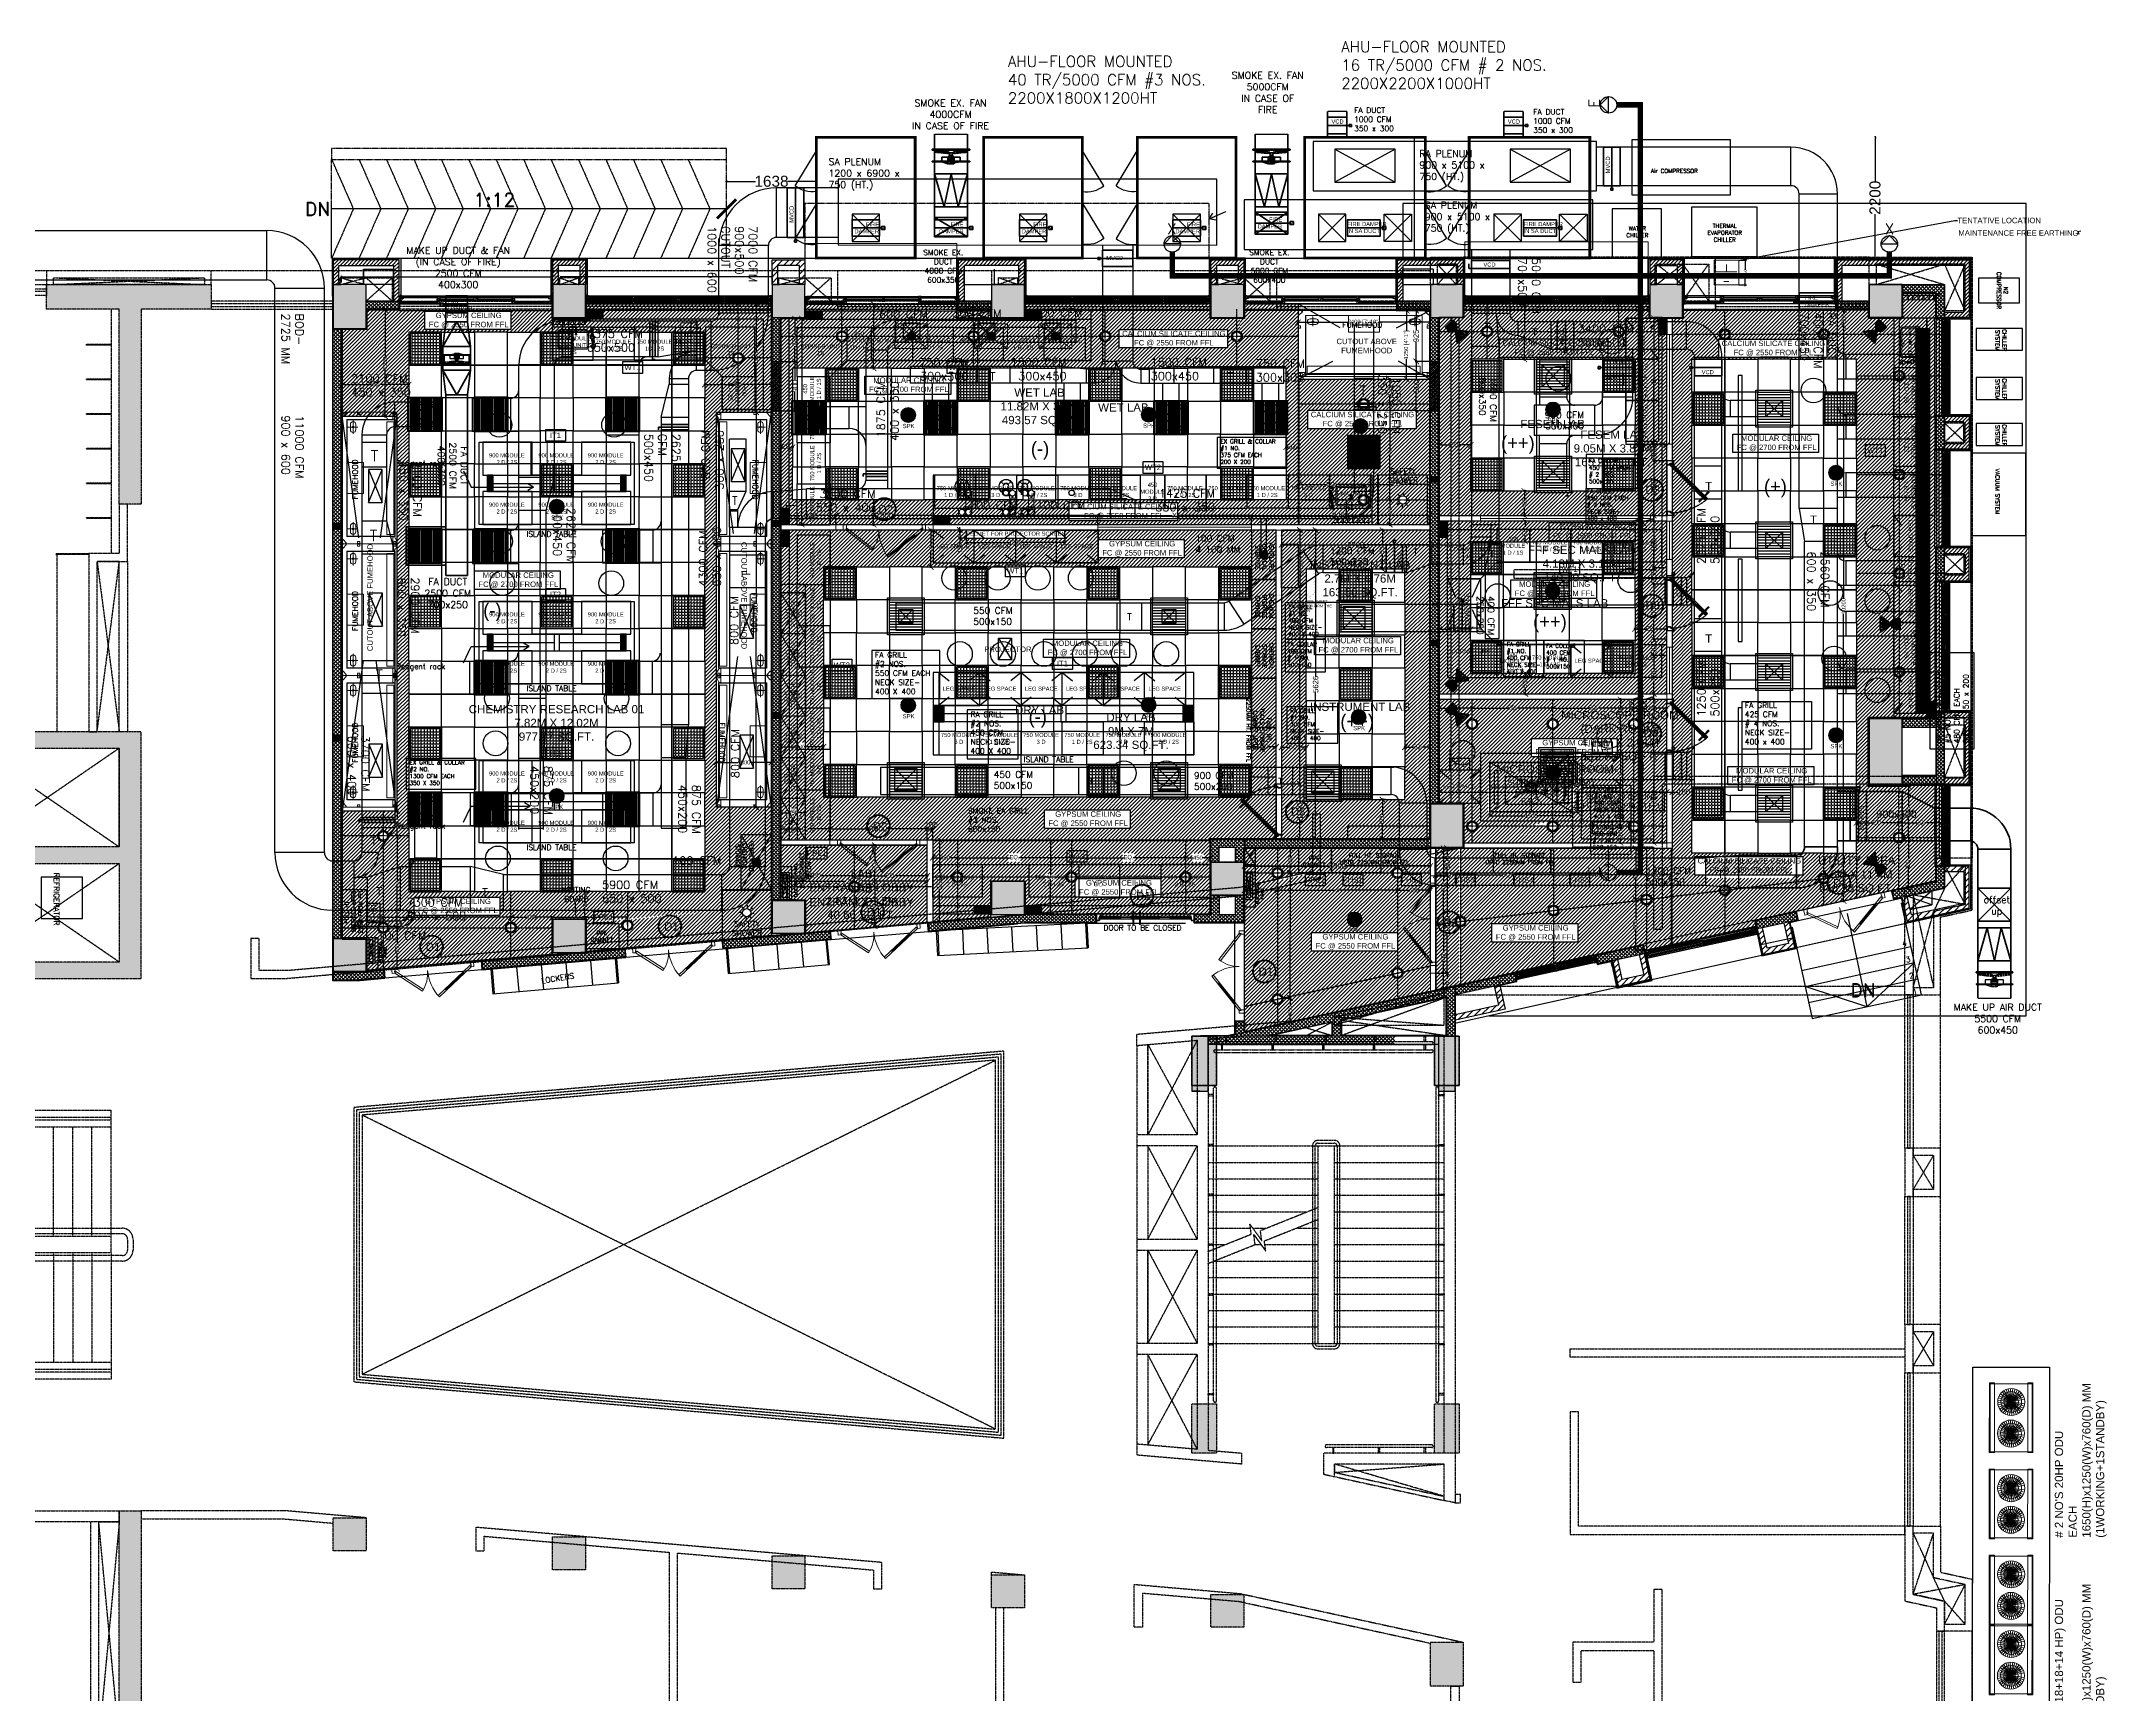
# Model space of a CAD drawing. Header units: millimetres. Extents: x -661525 to 498941, y 282148 to 1359693.
# Drawn here: x -258362 to -220710, y 650668 to 680807 of the extents above; entities that cross this region are included whole.
import ezdxf
from ezdxf import colors
from ezdxf.entities.mleader import LeaderData, LeaderLine
from ezdxf.math import Vec2, Vec3

# ---------------------------------------------------------------- set-up
doc = ezdxf.new("R2010")
doc.units = ezdxf.units.MM
doc.header["$LTSCALE"] = 2.5
doc.header["$PDMODE"] = 35
doc.header["$PDSIZE"] = 15
for name, pattern in [('ACAD_ISO02W100', [15, 12, -3]), ('CENTER', [2, 1.25, -0.25, 0.25, -0.25]), ('DASHED', [0.75, 0.5, -0.25]), ('HIDDEN', [0.375, 0.25, -0.125])]:
    doc.linetypes.add(name, pattern=pattern)
doc.layers.get('0').update_dxf_attribs({"linetype": 'CONTINUOUS'})
doc.layers.get('DEFPOINTS').update_dxf_attribs({"linetype": 'CONTINUOUS'})
for name, color, linetype in [('00', 5, 'CONTINUOUS'), ('A-ALU-SECTION', 11, 'CONTINUOUS'), ('A-ANNO-DIMS-100', 11, 'CONTINUOUS'), ('A-ANNO-GRID', 5, 'CENTER'), ('A-ANNO-TEXT', 7, 'CONTINUOUS'), ('A-COLS', 7, 'CONTINUOUS'), ('A-COLS-PATT', 252, 'CONTINUOUS'), ('A-DOOR-JAMB', 8, 'CONTINUOUS'), ('A-ELEV', 8, 'CONTINUOUS'), ('A-ELEV-MEDM', 34, 'CONTINUOUS'), ('A-ELEV-THIN', 8, 'CONTINUOUS'), ('A-FLOR', 13, 'CONTINUOUS'), ('A-FLOR-HRAL', 3, 'CONTINUOUS'), ('A-FLOR-OPEN', 6, 'CONTINUOUS'), ('A-GLAZ', 5, 'CONTINUOUS'), ('A-WALL', 8, 'CONTINUOUS'), ('A-WALL-1', 8, 'CONTINUOUS'), ('A-WALL-125', 30, 'CONTINUOUS'), ('A-WALL-2', 8, 'CONTINUOUS'), ('A-WALL-JAMB', 11, 'CONTINUOUS'), ('A-WALL-PATT-125', 8, 'CONTINUOUS'), ('A-WALL-PATT-150', 8, 'CONTINUOUS'), ('A-WALL-PLAS', 8, 'CONTINUOUS'), ('CEILING', 11, 'CONTINUOUS'), ('DEMARCATION', 8, 'CONTINUOUS'), ('DEMOLATION', 1, 'CONTINUOUS'), ('DOOR TYPE', 7, 'CONTINUOUS'), ('E-Panel', 5, 'CONTINUOUS'), ('equipmemt', 3, 'CONTINUOUS'), ('I-ANNO-PATT-2.5', 5, 'CONTINUOUS'), ('I-FURN', 14, 'CONTINUOUS'), ('I-GLAZ', 9, 'CONTINUOUS'), ('I-SECT', 3, 'CONTINUOUS'), ('SECTION LINE', 1, 'CONTINUOUS'), ('v- el distribution board', 30, 'CONTINUOUS'), ('v-ac ex.-fa fan', 91, 'CONTINUOUS'), ('v-dsu-odu', 1, 'CONTINUOUS'), ('v-ex. duct', 30, 'CONTINUOUS'), ('v-grill', 3, 'CONTINUOUS'), ('V-pressure Gradient', 1, 'CONTINUOUS'), ('v-ra duct', 3, 'CONTINUOUS'), ('v-SA DUCT', 4, 'CONTINUOUS'), ('VEMCPL- Upright sprinkler coverage', 33, 'CONTINUOUS'), ('vemcpl-ahu', 6, 'CONTINUOUS')]:
    doc.layers.add(name, color=color, linetype=linetype)
doc.layers.add('area', color=5, linetype='CONTINUOUS', plot=False)
for name, color, linetype, lineweight in [('DIM', 47, 'CONTINUOUS', 18), ('DOOR', 251, 'CONTINUOUS', 20), ('DOORS', 10, 'CONTINUOUS', 9), ('EQUIPMENT', 8, 'CONTINUOUS', 9), ('lab furniture', 34, 'CONTINUOUS', 18), ('LAB MODULE', 1, 'CONTINUOUS', 25), ('partition', 6, 'CONTINUOUS', 18), ('V-ac fa duct', 51, 'CONTINUOUS', 35), ('v-ac fd', 1, 'CONTINUOUS', 35), ('v-ac smoke ex-fa fan', 1, 'CONTINUOUS', 35), ('v-ac smoke ex. duct', 1, 'CONTINUOUS', 35), ('V-ac-fa-ex fan', 92, 'CONTINUOUS', 35), ('v-ss cctv', 3, 'CONTINUOUS', 35), ('vac vcd', 5, 'CONTINUOUS', 35), ('VEMCPL-EARTHING', 4, 'CONTINUOUS', 9), ('VEMCPL-ODU', 6, 'CONTINUOUS', 0), ('VEMCPL-PA', 4, 'CONTINUOUS', 35), ('Wall - Stone Hatch', 252, 'CONTINUOUS', 13)]:
    doc.layers.add(name, color=color, linetype=linetype, lineweight=lineweight)
doc.layers.get('equipmemt').off()
doc.styles.add('ARIAL', font='arial.ttf')
doc.styles.add('COMPLEX', font='complex.shx', dxfattribs={"width": 0.8})
doc.styles.add('ROMAND', font='ROMAND')
doc.styles.add('ROMANS', font='romans.shx', dxfattribs={"height": 125})
doc.styles.get("Standard").update_dxf_attribs({"font": 'txt.shx', "height": 1})
doc.linetypes.add('ZIGZAG', pattern='A,0.0001,-0.2,[131,ltypeshp.shx,S=0.2,R=0,X=-0.2,Y=0],-0.4,[131,ltypeshp.shx,S=0.2,R=180,X=0.2,Y=0],-0.2', length=0.8001)
doc.dimstyles.new('TICK100', dxfattribs={"dimtxt": 250, "dimasz": 200, "dimexe": 150, "dimexo": 10, "dimgap": 50, "dimtad": 0, "dimdec": 0, "dimrnd": 5, "dimzin": 1, "dimdsep": 46, "dimtxsty": 'COMPLEX', "dimblk1": 'ARCHTICK', "dimblk2": 'ARCHTICK', "dimsah": 1, "dimcen": 0.09375, "dimdle": 150, "dimclrd": 11, "dimclre": 11, "dimclrt": 7, "dimadec": 0, "dimazin": 0, "dimtfac": 1, "dimtdec": 0, "dimtofl": 0, "dimtmove": 0, "dimatfit": 3, "dimldrblk": 'OPEN90', "dimfxl": 1, "dimtolj": 1, "dimtzin": 1, "dimarcsym": 0})
doc.dimstyles.new('TICK200', dxfattribs={"dimtxt": 1000, "dimasz": 700, "dimexe": 40, "dimexo": 0, "dimgap": 100, "dimtad": 0, "dimdec": 0, "dimzin": 1, "dimdsep": 46, "dimtxsty": 'COMPLEX', "dimblk1": 'ARCHTICK', "dimblk2": 'ARCHTICK', "dimsah": 1, "dimcen": 0.09375, "dimdle": 40, "dimclrd": 11, "dimclre": 11, "dimclrt": 7, "dimadec": 0, "dimazin": 0, "dimtfac": 1, "dimtdec": 0, "dimtofl": 0, "dimtmove": 0, "dimatfit": 3, "dimldrblk": 'ARCHTICK', "dimfxl": 1, "dimtolj": 1, "dimtzin": 1, "dimarcsym": 0})
pattern_1 = [(45, (-579407.014, 1255148.416), (-33.6759605, 33.6759605), [])]
pattern_2 = [(45, (-248964.734, 666321.267), (-33.67596, 33.67596), [])]
pattern_3 = [(45, (95585.91, -106094.97), (-33.6759605, 33.6759605), []), (135, (95585.91, -106094.97), (-33.6759605, -33.6759605), [])]
pattern_4 = [(45, (351486.09, -215103.24), (-56.126601, 56.126601), [])]
pattern_5 = [(45, (351486.09, -215103.24), (-33.6759605, 33.6759605), [])]
pattern_6 = [(45, (351486.09, -215078.24), (-33.6759605, 33.6759605), [])]
pattern_7 = [(45, (351511.09, -215103.24), (-33.6759605, 33.6759605), [])]
pattern_8 = [(45, (-231620.851, 742783.428), (-11.22532, 11.22532), [])]
pattern_9 = [(45.67827104, (1164065.1954, 745922.5026), (-4.542966336, 4.43665999), []), (45.67827104, (1164069.685, 745922.556), (-4.542966336, 4.43665999), [7.937499506, -1.587499901, 0, -1.587499901])]
pattern_10 = [(90.678271, (1164079.775, 745922.503), (-12.69910933, -0.15033988), []), (90.678271, (1164086.05, 745928.927), (-12.69910933, -0.15033988), [6.349999605, -3.1749998])]
pattern_11 = [(90.678271, (1164065.194, 745922.501), (-12.69910933, -0.15033988), []), (90.678271, (1164071.469, 745928.926), (-12.69910933, -0.15033988), [6.349999605, -3.1749998])]
pattern_12 = [(180.67827104, (1164083.3507, 745919.0114), (0.028188727, -2.381083), []), (180.67827104, (1164082.146, 745920.1878), (0.028188727, -2.381083), [0, -2.381249852])]
pattern_13 = [(180.67827104, (1164065.1943, 745922.5014), (0.028188727, -2.381083), []), (180.67827104, (1164063.9897, 745923.678), (0.028188727, -2.381083), [0, -2.381249852])]
pattern_14 = [(180.67827104, (1164065.1954, 745922.5026), (0.028188727, -2.381083), []), (180.67827104, (1164063.9908, 745923.679), (0.028188727, -2.381083), [0, -2.381249852])]

# ---------------------------------------------------------------- blocks, each defined once
blk = doc.blocks.new('_ARCHTICK')
at = {"color": 0, "linetype": 'ByBlock', "const_width": 0.15}
blk.add_lwpolyline([(-0.5, -0.5), (0.5, 0.5)], dxfattribs=at)
blk = doc.blocks.new('*D226')
at = {"layer": 'DEFPOINTS', "color": 0, "transparency": 16777216}
for p in [(-243987, 666452), (-244880, 666254), (-243987, 666254)]:
    blk.add_point(p, dxfattribs=at)
at = {"layer": 'DEMARCATION', "color": 8, "lineweight": -2, "transparency": 16777216}
for p, q in [((-244900, 666452), (-244479, 666452)), ((-244880, 666254), (-244880, 666472)), ((-243967, 666452), (-244387, 666452)), ((-243987, 666254), (-243987, 666472))]:
    blk.add_line(p, q, dxfattribs=at)
at = {"layer": 'DEMARCATION', "color": 8, "lineweight": -2, "transparency": 16777216, "xscale": 100, "yscale": 100, "zscale": 100, "rotation": 180}
blk.add_blockref('_ARCHTICK', (-244880, 666452), dxfattribs=at)
at = {"layer": 'DEMARCATION', "color": 8, "lineweight": -2, "transparency": 16777216, "xscale": 100, "yscale": 100, "zscale": 100}
blk.add_blockref('_ARCHTICK', (-243987, 666452), dxfattribs=at)
at = {"layer": 'DEMARCATION', "color": 1, "transparency": 16777216, "insert": (-244433, 666452), "char_height": 100, "attachment_point": 5, "style": 'ARIAL'}
blk.add_mtext('\\A1;X', dxfattribs=at)
blk = doc.blocks.new('*D227')
at = {"layer": 'DEFPOINTS', "color": 0, "transparency": 16777216}
for p in [(-242210, 666452), (-243987, 666254), (-242210, 666252)]:
    blk.add_point(p, dxfattribs=at)
at = {"layer": 'DEMARCATION', "color": 8, "lineweight": -2, "transparency": 16777216}
for p, q in [((-244007, 666452), (-243243, 666452)), ((-243987, 666254), (-243987, 666472)), ((-242190, 666452), (-242954, 666452)), ((-242210, 666252), (-242210, 666472))]:
    blk.add_line(p, q, dxfattribs=at)
at = {"layer": 'DEMARCATION', "color": 8, "lineweight": -2, "transparency": 16777216, "xscale": 100, "yscale": 100, "zscale": 100, "rotation": 180}
blk.add_blockref('_ARCHTICK', (-243987, 666452), dxfattribs=at)
at = {"layer": 'DEMARCATION', "color": 8, "lineweight": -2, "transparency": 16777216, "xscale": 100, "yscale": 100, "zscale": 100}
blk.add_blockref('_ARCHTICK', (-242210, 666452), dxfattribs=at)
at = {"layer": 'DEMARCATION', "color": 1, "transparency": 16777216, "insert": (-243098, 666452), "char_height": 100, "attachment_point": 5, "style": 'ARIAL'}
blk.add_mtext('\\A1;1800', dxfattribs=at)
blk = doc.blocks.new('*D228')
at = {"layer": 'DEFPOINTS', "color": 0, "transparency": 16777216}
for p in [(-242110, 666452), (-242210, 666252), (-242110, 666252)]:
    blk.add_point(p, dxfattribs=at)
at = {"layer": 'DEMARCATION', "color": 8, "lineweight": -2, "transparency": 16777216}
for p, q in [((-242230, 666452), (-242090, 666452)), ((-242210, 666252), (-242210, 666472)), ((-242110, 666252), (-242110, 666472))]:
    blk.add_line(p, q, dxfattribs=at)
at = {"layer": 'DEMARCATION', "color": 8, "lineweight": -2, "transparency": 16777216, "xscale": 100, "yscale": 100, "zscale": 100, "rotation": 180}
blk.add_blockref('_ARCHTICK', (-242210, 666452), dxfattribs=at)
at = {"layer": 'DEMARCATION', "color": 8, "lineweight": -2, "transparency": 16777216, "xscale": 100, "yscale": 100, "zscale": 100}
blk.add_blockref('_ARCHTICK', (-242110, 666452), dxfattribs=at)
at = {"layer": 'DEMARCATION', "color": 1, "transparency": 16777216, "insert": (-242139, 666523), "char_height": 100, "attachment_point": 5, "style": 'ARIAL'}
blk.add_mtext('\\A1;100', dxfattribs=at)
blk = doc.blocks.new('*D229')
at = {"layer": 'DEFPOINTS', "color": 0, "transparency": 16777216}
for p in [(-242110, 666252), (-241989, 666252), (-242110, 664755)]:
    blk.add_point(p, dxfattribs=at)
at = {"layer": 'DEMARCATION', "color": 8, "lineweight": -2, "transparency": 16777216}
for p, q in [((-242110, 666252), (-241969, 666252)), ((-241989, 666272), (-241989, 665647)), ((-241989, 664735), (-241989, 665359)), ((-242110, 664755), (-241969, 664755))]:
    blk.add_line(p, q, dxfattribs=at)
at = {"layer": 'DEMARCATION', "color": 8, "lineweight": -2, "transparency": 16777216, "xscale": 100, "yscale": 100, "zscale": 100}
for p, rotation in [((-241989, 666252), 90), ((-241989, 664755), 270)]:
    blk.add_blockref('_ARCHTICK', p, dxfattribs=dict(at, rotation=rotation))
at = {"layer": 'DEMARCATION', "color": 1, "transparency": 16777216, "insert": (-241989, 665503), "char_height": 100, "attachment_point": 5, "rotation": 90, "style": 'ARIAL'}
blk.add_mtext('\\A1;1500', dxfattribs=at)
blk = doc.blocks.new('*D230')
at = {"layer": 'DEFPOINTS', "color": 0, "transparency": 16777216}
for p in [(-244880, 665502), (-244880, 665496), (-242210, 665502)]:
    blk.add_point(p, dxfattribs=at)
at = {"layer": 'DEMARCATION', "color": 8, "lineweight": -2, "transparency": 16777216}
for p, q in [((-244900, 665496), (-243695, 665496)), ((-244880, 665502), (-244880, 665476)), ((-242190, 665496), (-243395, 665496)), ((-242210, 665502), (-242210, 665476))]:
    blk.add_line(p, q, dxfattribs=at)
at = {"layer": 'DEMARCATION', "color": 8, "lineweight": -2, "transparency": 16777216, "xscale": 100, "yscale": 100, "zscale": 100, "rotation": 180}
blk.add_blockref('_ARCHTICK', (-244880, 665496), dxfattribs=at)
at = {"layer": 'DEMARCATION', "color": 8, "lineweight": -2, "transparency": 16777216, "xscale": 100, "yscale": 100, "zscale": 100}
blk.add_blockref('_ARCHTICK', (-242210, 665496), dxfattribs=at)
at = {"layer": 'DEMARCATION', "color": 1, "transparency": 16777216, "insert": (-243545, 665496), "char_height": 100, "attachment_point": 5, "style": 'ARIAL'}
blk.add_mtext('\\A1;2670', dxfattribs=at)
blk = doc.blocks.new('*D231')
at = {"layer": 'DEFPOINTS', "color": 0, "transparency": 16777216}
for p in [(-244428, 675753), (-244497, 671998), (-244428, 671998)]:
    blk.add_point(p, dxfattribs=at)
at = {"layer": 'DEMARCATION', "color": 8, "lineweight": -2, "transparency": 16777216}
for p, q in [((-244428, 675753), (-244517, 675753)), ((-244497, 675773), (-244497, 674025)), ((-244497, 671978), (-244497, 673726)), ((-244428, 671998), (-244517, 671998))]:
    blk.add_line(p, q, dxfattribs=at)
at = {"layer": 'DEMARCATION', "color": 8, "lineweight": -2, "transparency": 16777216, "xscale": 100, "yscale": 100, "zscale": 100}
for p, rotation in [((-244497, 675753), 90), ((-244497, 671998), 270)]:
    blk.add_blockref('_ARCHTICK', p, dxfattribs=dict(at, rotation=rotation))
at = {"layer": 'DEMARCATION', "color": 1, "transparency": 16777216, "insert": (-244497, 673876), "char_height": 100, "attachment_point": 5, "rotation": 90, "style": 'ARIAL'}
blk.add_mtext('\\A1;3755', dxfattribs=at)
blk = doc.blocks.new('*D232')
at = {"layer": 'DEFPOINTS', "color": 0, "transparency": 16777216}
for p in [(-243880, 672163), (-244880, 672046), (-243880, 671998)]:
    blk.add_point(p, dxfattribs=at)
at = {"layer": 'DEMARCATION', "color": 8, "lineweight": -2, "transparency": 16777216}
for p, q in [((-244900, 672163), (-244524, 672163)), ((-244880, 672046), (-244880, 672183)), ((-243860, 672163), (-244235, 672163)), ((-243880, 671998), (-243880, 672183))]:
    blk.add_line(p, q, dxfattribs=at)
at = {"layer": 'DEMARCATION', "color": 8, "lineweight": -2, "transparency": 16777216, "xscale": 100, "yscale": 100, "zscale": 100, "rotation": 180}
blk.add_blockref('_ARCHTICK', (-244880, 672163), dxfattribs=at)
at = {"layer": 'DEMARCATION', "color": 8, "lineweight": -2, "transparency": 16777216, "xscale": 100, "yscale": 100, "zscale": 100}
blk.add_blockref('_ARCHTICK', (-243880, 672163), dxfattribs=at)
at = {"layer": 'DEMARCATION', "color": 1, "transparency": 16777216, "insert": (-244380, 672163), "char_height": 100, "attachment_point": 5, "style": 'ARIAL'}
blk.add_mtext('\\A1;1000', dxfattribs=at)
blk = doc.blocks.new('*D233')
at = {"layer": 'DEFPOINTS', "color": 0, "transparency": 16777216}
for p in [(-242104, 672163), (-243880, 671998), (-242104, 671998)]:
    blk.add_point(p, dxfattribs=at)
at = {"layer": 'DEMARCATION', "color": 8, "lineweight": -2, "transparency": 16777216}
for p, q in [((-243900, 672163), (-243136, 672163)), ((-243880, 671998), (-243880, 672183)), ((-242084, 672163), (-242847, 672163)), ((-242104, 671998), (-242104, 672183))]:
    blk.add_line(p, q, dxfattribs=at)
at = {"layer": 'DEMARCATION', "color": 8, "lineweight": -2, "transparency": 16777216, "xscale": 100, "yscale": 100, "zscale": 100, "rotation": 180}
blk.add_blockref('_ARCHTICK', (-243880, 672163), dxfattribs=at)
at = {"layer": 'DEMARCATION', "color": 8, "lineweight": -2, "transparency": 16777216, "xscale": 100, "yscale": 100, "zscale": 100}
blk.add_blockref('_ARCHTICK', (-242104, 672163), dxfattribs=at)
at = {"layer": 'DEMARCATION', "color": 1, "transparency": 16777216, "insert": (-242992, 672163), "char_height": 100, "attachment_point": 5, "style": 'ARIAL'}
blk.add_mtext('\\A1;1800', dxfattribs=at)
blk = doc.blocks.new('*D234')
at = {"layer": 'DEFPOINTS', "color": 0, "transparency": 16777216}
for p in [(-239104, 672163), (-242104, 671998), (-239104, 671998)]:
    blk.add_point(p, dxfattribs=at)
at = {"layer": 'DEMARCATION', "color": 8, "lineweight": -2, "transparency": 16777216}
for p, q in [((-242124, 672163), (-240753, 672163)), ((-242104, 671998), (-242104, 672183)), ((-239084, 672163), (-240455, 672163)), ((-239104, 671998), (-239104, 672183))]:
    blk.add_line(p, q, dxfattribs=at)
at = {"layer": 'DEMARCATION', "color": 8, "lineweight": -2, "transparency": 16777216, "xscale": 100, "yscale": 100, "zscale": 100, "rotation": 180}
blk.add_blockref('_ARCHTICK', (-242104, 672163), dxfattribs=at)
at = {"layer": 'DEMARCATION', "color": 8, "lineweight": -2, "transparency": 16777216, "xscale": 100, "yscale": 100, "zscale": 100}
blk.add_blockref('_ARCHTICK', (-239104, 672163), dxfattribs=at)
at = {"layer": 'DEMARCATION', "color": 1, "transparency": 16777216, "insert": (-240604, 672163), "char_height": 100, "attachment_point": 5, "style": 'ARIAL'}
blk.add_mtext('\\A1;3000', dxfattribs=at)
blk = doc.blocks.new('*D235')
at = {"layer": 'DEFPOINTS', "color": 0, "transparency": 16777216}
for p in [(-236302, 672163), (-239104, 671998), (-236302, 671998)]:
    blk.add_point(p, dxfattribs=at)
at = {"layer": 'DEMARCATION', "color": 8, "lineweight": -2, "transparency": 16777216}
for p, q in [((-239124, 672163), (-237748, 672163)), ((-239104, 671998), (-239104, 672183)), ((-236282, 672163), (-237657, 672163)), ((-236302, 671998), (-236302, 672183))]:
    blk.add_line(p, q, dxfattribs=at)
at = {"layer": 'DEMARCATION', "color": 8, "lineweight": -2, "transparency": 16777216, "xscale": 100, "yscale": 100, "zscale": 100, "rotation": 180}
blk.add_blockref('_ARCHTICK', (-239104, 672163), dxfattribs=at)
at = {"layer": 'DEMARCATION', "color": 8, "lineweight": -2, "transparency": 16777216, "xscale": 100, "yscale": 100, "zscale": 100}
blk.add_blockref('_ARCHTICK', (-236302, 672163), dxfattribs=at)
at = {"layer": 'DEMARCATION', "color": 1, "transparency": 16777216, "insert": (-237703, 672163), "char_height": 100, "attachment_point": 5, "style": 'ARIAL'}
blk.add_mtext('\\A1;X', dxfattribs=at)
blk = doc.blocks.new('*D236')
at = {"layer": 'DEFPOINTS', "color": 0, "transparency": 16777216}
for p in [(-233052, 672163), (-236302, 671998), (-233052, 671998)]:
    blk.add_point(p, dxfattribs=at)
at = {"layer": 'DEMARCATION', "color": 8, "lineweight": -2, "transparency": 16777216}
for p, q in [((-236322, 672163), (-234826, 672163)), ((-236302, 671998), (-236302, 672183)), ((-233032, 672163), (-234528, 672163)), ((-233052, 671998), (-233052, 672183))]:
    blk.add_line(p, q, dxfattribs=at)
at = {"layer": 'DEMARCATION', "color": 8, "lineweight": -2, "transparency": 16777216, "xscale": 100, "yscale": 100, "zscale": 100, "rotation": 180}
blk.add_blockref('_ARCHTICK', (-236302, 672163), dxfattribs=at)
at = {"layer": 'DEMARCATION', "color": 8, "lineweight": -2, "transparency": 16777216, "xscale": 100, "yscale": 100, "zscale": 100}
blk.add_blockref('_ARCHTICK', (-233052, 672163), dxfattribs=at)
at = {"layer": 'DEMARCATION', "color": 1, "transparency": 16777216, "insert": (-234677, 672163), "char_height": 100, "attachment_point": 5, "style": 'ARIAL'}
blk.add_mtext('\\A1;3250', dxfattribs=at)
blk = doc.blocks.new('*D237')
at = {"layer": 'DEFPOINTS', "color": 0, "transparency": 16777216}
for p in [(-235752, 671696), (-235752, 671629), (-233052, 671696)]:
    blk.add_point(p, dxfattribs=at)
at = {"layer": 'DEMARCATION', "color": 8, "lineweight": -2, "transparency": 16777216}
for p, q in [((-235772, 671629), (-234552, 671629)), ((-235752, 671696), (-235752, 671609)), ((-233032, 671629), (-234252, 671629)), ((-233052, 671696), (-233052, 671609))]:
    blk.add_line(p, q, dxfattribs=at)
at = {"layer": 'DEMARCATION', "color": 8, "lineweight": -2, "transparency": 16777216, "xscale": 100, "yscale": 100, "zscale": 100, "rotation": 180}
blk.add_blockref('_ARCHTICK', (-235752, 671629), dxfattribs=at)
at = {"layer": 'DEMARCATION', "color": 8, "lineweight": -2, "transparency": 16777216, "xscale": 100, "yscale": 100, "zscale": 100}
blk.add_blockref('_ARCHTICK', (-233052, 671629), dxfattribs=at)
at = {"layer": 'DEMARCATION', "color": 1, "transparency": 16777216, "insert": (-234402, 671629), "char_height": 100, "attachment_point": 5, "style": 'ARIAL'}
blk.add_mtext('\\A1;2700', dxfattribs=at)
blk = doc.blocks.new('*D238')
at = {"layer": 'DEFPOINTS', "color": 0, "transparency": 16777216}
for p in [(-235292, 671898), (-235292, 666272), (-235131, 666272)]:
    blk.add_point(p, dxfattribs=at)
at = {"layer": 'DEMARCATION', "color": 8, "lineweight": -2, "transparency": 16777216}
for p, q in [((-235292, 671898), (-235111, 671898)), ((-235131, 671918), (-235131, 669234)), ((-235131, 666252), (-235131, 668936)), ((-235292, 666272), (-235111, 666272))]:
    blk.add_line(p, q, dxfattribs=at)
at = {"layer": 'DEMARCATION', "color": 8, "lineweight": -2, "transparency": 16777216, "xscale": 100, "yscale": 100, "zscale": 100}
for p, rotation in [((-235131, 671898), 90), ((-235131, 666272), 270)]:
    blk.add_blockref('_ARCHTICK', p, dxfattribs=dict(at, rotation=rotation))
at = {"layer": 'DEMARCATION', "color": 1, "transparency": 16777216, "insert": (-235131, 669085), "char_height": 100, "attachment_point": 5, "rotation": 90, "style": 'ARIAL'}
blk.add_mtext('\\A1;5626', dxfattribs=at)
blk = doc.blocks.new('*D239')
at = {"layer": 'DEFPOINTS', "color": 0, "transparency": 16777216}
for p in [(-235752, 667272), (-235419, 667272), (-235526, 666272)]:
    blk.add_point(p, dxfattribs=at)
at = {"layer": 'DEMARCATION', "color": 8, "lineweight": -2, "transparency": 16777216}
for p, q in [((-235752, 667272), (-235399, 667272)), ((-235419, 667292), (-235419, 666917)), ((-235419, 666252), (-235419, 666628)), ((-235526, 666272), (-235399, 666272))]:
    blk.add_line(p, q, dxfattribs=at)
at = {"layer": 'DEMARCATION', "color": 8, "lineweight": -2, "transparency": 16777216, "xscale": 100, "yscale": 100, "zscale": 100}
for p, rotation in [((-235419, 667272), 90), ((-235419, 666272), 270)]:
    blk.add_blockref('_ARCHTICK', p, dxfattribs=dict(at, rotation=rotation))
at = {"layer": 'DEMARCATION', "color": 1, "transparency": 16777216, "insert": (-235419, 666772), "char_height": 100, "attachment_point": 5, "rotation": 90, "style": 'ARIAL'}
blk.add_mtext('\\A1;1000', dxfattribs=at)
blk = doc.blocks.new('*D240')
at = {"layer": 'DEFPOINTS', "color": 0, "transparency": 16777216}
for p in [(-235752, 671898), (-235419, 671898), (-235752, 667272)]:
    blk.add_point(p, dxfattribs=at)
at = {"layer": 'DEMARCATION', "color": 8, "lineweight": -2, "transparency": 16777216}
for p, q in [((-235752, 671898), (-235399, 671898)), ((-235419, 671918), (-235419, 669631)), ((-235419, 667252), (-235419, 669539)), ((-235752, 667272), (-235399, 667272))]:
    blk.add_line(p, q, dxfattribs=at)
at = {"layer": 'DEMARCATION', "color": 8, "lineweight": -2, "transparency": 16777216, "xscale": 100, "yscale": 100, "zscale": 100}
for p, rotation in [((-235419, 671898), 90), ((-235419, 667272), 270)]:
    blk.add_blockref('_ARCHTICK', p, dxfattribs=dict(at, rotation=rotation))
at = {"layer": 'DEMARCATION', "color": 1, "transparency": 16777216, "insert": (-235419, 669585), "char_height": 100, "attachment_point": 5, "rotation": 90, "style": 'ARIAL'}
blk.add_mtext('\\A1;X', dxfattribs=at)
blk = doc.blocks.new('*D241')
at = {"layer": 'DEFPOINTS', "color": 0, "transparency": 16777216}
for p in [(-236427, 665776), (-233040, 665776), (-233040, 665774)]:
    blk.add_point(p, dxfattribs=at)
at = {"layer": 'DEMARCATION', "color": 8, "lineweight": -2, "transparency": 16777216}
for p, q in [((-236447, 665774), (-234882, 665774)), ((-236427, 665776), (-236427, 665754)), ((-233020, 665774), (-234584, 665774)), ((-233040, 665776), (-233040, 665754))]:
    blk.add_line(p, q, dxfattribs=at)
at = {"layer": 'DEMARCATION', "color": 8, "lineweight": -2, "transparency": 16777216, "xscale": 100, "yscale": 100, "zscale": 100, "rotation": 180}
blk.add_blockref('_ARCHTICK', (-236427, 665774), dxfattribs=at)
at = {"layer": 'DEMARCATION', "color": 8, "lineweight": -2, "transparency": 16777216, "xscale": 100, "yscale": 100, "zscale": 100}
blk.add_blockref('_ARCHTICK', (-233040, 665774), dxfattribs=at)
at = {"layer": 'DEMARCATION', "color": 1, "transparency": 16777216, "insert": (-234733, 665774), "char_height": 100, "attachment_point": 5, "style": 'ARIAL'}
blk.add_mtext('\\A1;3390', dxfattribs=at)
blk = doc.blocks.new('*D242')
at = {"layer": 'DEFPOINTS', "color": 0, "transparency": 16777216}
for p in [(-232940, 666098), (-232940, 665598), (-232733, 665598)]:
    blk.add_point(p, dxfattribs=at)
at = {"layer": 'DEMARCATION', "color": 8, "lineweight": -2, "transparency": 16777216}
for p, q in [((-232940, 666098), (-232713, 666098)), ((-232733, 666118), (-232733, 665958)), ((-232733, 665578), (-232733, 665738)), ((-232940, 665598), (-232713, 665598))]:
    blk.add_line(p, q, dxfattribs=at)
at = {"layer": 'DEMARCATION', "color": 8, "lineweight": -2, "transparency": 16777216, "xscale": 100, "yscale": 100, "zscale": 100}
for p, rotation in [((-232733, 666098), 90), ((-232733, 665598), 270)]:
    blk.add_blockref('_ARCHTICK', p, dxfattribs=dict(at, rotation=rotation))
at = {"layer": 'DEMARCATION', "color": 1, "transparency": 16777216, "insert": (-232733, 665848), "char_height": 100, "attachment_point": 5, "rotation": 90, "style": 'ARIAL'}
blk.add_mtext('\\A1;500', dxfattribs=at)
blk = doc.blocks.new('*D243')
at = {"layer": 'DEFPOINTS', "color": 0, "transparency": 16777216}
for p in [(-232940, 665598), (-232940, 663822), (-232733, 663822)]:
    blk.add_point(p, dxfattribs=at)
at = {"layer": 'DEMARCATION', "color": 8, "lineweight": -2, "transparency": 16777216}
for p, q in [((-232940, 665598), (-232713, 665598)), ((-232733, 665618), (-232733, 664855)), ((-232733, 663802), (-232733, 664566)), ((-232940, 663822), (-232713, 663822))]:
    blk.add_line(p, q, dxfattribs=at)
at = {"layer": 'DEMARCATION', "color": 8, "lineweight": -2, "transparency": 16777216, "xscale": 100, "yscale": 100, "zscale": 100}
for p, rotation in [((-232733, 665598), 90), ((-232733, 663822), 270)]:
    blk.add_blockref('_ARCHTICK', p, dxfattribs=dict(at, rotation=rotation))
at = {"layer": 'DEMARCATION', "color": 1, "transparency": 16777216, "insert": (-232733, 664710), "char_height": 100, "attachment_point": 5, "rotation": 90, "style": 'ARIAL'}
blk.add_mtext('\\A1;1800', dxfattribs=at)
blk = doc.blocks.new('*D244')
at = {"layer": 'DEFPOINTS', "color": 0, "transparency": 16777216}
for p in [(-232940, 663822), (-232940, 663516), (-232733, 663516)]:
    blk.add_point(p, dxfattribs=at)
at = {"layer": 'DEMARCATION', "color": 8, "lineweight": -2, "transparency": 16777216}
for p, q in [((-232940, 663822), (-232713, 663822)), ((-232733, 663842), (-232733, 663715)), ((-232940, 663516), (-232713, 663516)), ((-232733, 663496), (-232733, 663623))]:
    blk.add_line(p, q, dxfattribs=at)
at = {"layer": 'DEMARCATION', "color": 8, "lineweight": -2, "transparency": 16777216, "xscale": 100, "yscale": 100, "zscale": 100}
for p, rotation in [((-232733, 663822), 90), ((-232733, 663516), 270)]:
    blk.add_blockref('_ARCHTICK', p, dxfattribs=dict(at, rotation=rotation))
at = {"layer": 'DEMARCATION', "color": 1, "transparency": 16777216, "insert": (-232733, 663669), "char_height": 100, "attachment_point": 5, "rotation": 90, "style": 'ARIAL'}
blk.add_mtext('\\A1;X', dxfattribs=at)
blk = doc.blocks.new('*D245')
at = {"layer": 'DEFPOINTS', "color": 0, "transparency": 16777216}
for p in [(-232878, 667051), (-228728, 667122), (-228728, 667051)]:
    blk.add_point(p, dxfattribs=at)
at = {"layer": 'DEMARCATION', "color": 8, "lineweight": -2, "transparency": 16777216}
for p, q in [((-232898, 667122), (-230954, 667122)), ((-232878, 667051), (-232878, 667142)), ((-228708, 667122), (-230652, 667122)), ((-228728, 667051), (-228728, 667142))]:
    blk.add_line(p, q, dxfattribs=at)
at = {"layer": 'DEMARCATION', "color": 8, "lineweight": -2, "transparency": 16777216, "xscale": 100, "yscale": 100, "zscale": 100, "rotation": 180}
blk.add_blockref('_ARCHTICK', (-232878, 667122), dxfattribs=at)
at = {"layer": 'DEMARCATION', "color": 8, "lineweight": -2, "transparency": 16777216, "xscale": 100, "yscale": 100, "zscale": 100}
blk.add_blockref('_ARCHTICK', (-228728, 667122), dxfattribs=at)
at = {"layer": 'DEMARCATION', "color": 1, "transparency": 16777216, "insert": (-230803, 667122), "char_height": 100, "attachment_point": 5, "style": 'ARIAL'}
blk.add_mtext('\\A1;4150', dxfattribs=at)
blk = doc.blocks.new('*D246')
at = {"layer": 'DEFPOINTS', "color": 0, "transparency": 16777216}
for p in [(-229196, 666198), (-229196, 666198), (-229196, 666098)]:
    blk.add_point(p, dxfattribs=at)
at = {"layer": 'DEMARCATION', "color": 8, "lineweight": -2, "transparency": 16777216}
for p, q in [((-229196, 666198), (-229216, 666198)), ((-229196, 666098), (-229216, 666098)), ((-229196, 666198), (-229196, 666298)), ((-229196, 666078), (-229196, 666198)), ((-229196, 666098), (-229196, 665998))]:
    blk.add_line(p, q, dxfattribs=at)
at = {"layer": 'DEMARCATION', "color": 8, "lineweight": -2, "transparency": 16777216, "xscale": 100, "yscale": 100, "zscale": 100}
for p, rotation in [((-229196, 666198), 90), ((-229196, 666098), 270)]:
    blk.add_blockref('_ARCHTICK', p, dxfattribs=dict(at, rotation=rotation))
at = {"layer": 'DEMARCATION', "color": 1, "transparency": 16777216, "insert": (-229196, 666404), "char_height": 100, "attachment_point": 5, "rotation": 90, "style": 'ARIAL'}
blk.add_mtext('\\A1;100', dxfattribs=at)
blk = doc.blocks.new('*D247')
at = {"layer": 'DEFPOINTS', "color": 0, "transparency": 16777216}
for p in [(-229196, 668811), (-229196, 668811), (-229196, 666198)]:
    blk.add_point(p, dxfattribs=at)
at = {"layer": 'DEMARCATION', "color": 8, "lineweight": -2, "transparency": 16777216}
for p, q in [((-229196, 668811), (-229216, 668811)), ((-229196, 668831), (-229196, 667655)), ((-229196, 666178), (-229196, 667355)), ((-229196, 666198), (-229216, 666198))]:
    blk.add_line(p, q, dxfattribs=at)
at = {"layer": 'DEMARCATION', "color": 8, "lineweight": -2, "transparency": 16777216, "xscale": 100, "yscale": 100, "zscale": 100}
for p, rotation in [((-229196, 668811), 90), ((-229196, 666198), 270)]:
    blk.add_blockref('_ARCHTICK', p, dxfattribs=dict(at, rotation=rotation))
at = {"layer": 'DEMARCATION', "color": 1, "transparency": 16777216, "insert": (-229196, 667505), "char_height": 100, "attachment_point": 5, "rotation": 90, "style": 'ARIAL'}
blk.add_mtext('\\A1;2613', dxfattribs=at)
blk = doc.blocks.new('*D248')
at = {"layer": 'DEFPOINTS', "color": 0, "transparency": 16777216}
for p in [(-229196, 668911), (-229196, 668911), (-229196, 668811)]:
    blk.add_point(p, dxfattribs=at)
at = {"layer": 'DEMARCATION', "color": 8, "lineweight": -2, "transparency": 16777216}
for p, q in [((-229369, 668809), (-229196, 668861)), ((-229369, 668809), (-229369, 668809)), ((-229196, 668911), (-229216, 668911)), ((-229196, 668811), (-229216, 668811)), ((-229196, 668791), (-229196, 668931))]:
    blk.add_line(p, q, dxfattribs=at)
at = {"layer": 'DEMARCATION', "color": 8, "lineweight": -2, "transparency": 16777216, "xscale": 100, "yscale": 100, "zscale": 100}
for p, rotation in [((-229196, 668911), 90), ((-229196, 668811), 270)]:
    blk.add_blockref('_ARCHTICK', p, dxfattribs=dict(at, rotation=rotation))
at = {"layer": 'DEMARCATION', "color": 1, "transparency": 16777216, "insert": (-229369, 668704), "char_height": 100, "attachment_point": 5, "rotation": 90, "style": 'ARIAL'}
blk.add_mtext('\\A1;100', dxfattribs=at)
blk = doc.blocks.new('*D249')
at = {"layer": 'DEFPOINTS', "color": 0, "transparency": 16777216}
for p in [(-229196, 672061), (-229196, 672061), (-229196, 668911)]:
    blk.add_point(p, dxfattribs=at)
at = {"layer": 'DEMARCATION', "color": 8, "lineweight": -2, "transparency": 16777216}
for p, q in [((-229196, 672061), (-229216, 672061)), ((-229196, 672081), (-229196, 670635)), ((-229196, 668891), (-229196, 670337)), ((-229196, 668911), (-229216, 668911))]:
    blk.add_line(p, q, dxfattribs=at)
at = {"layer": 'DEMARCATION', "color": 8, "lineweight": -2, "transparency": 16777216, "xscale": 100, "yscale": 100, "zscale": 100}
for p, rotation in [((-229196, 672061), 90), ((-229196, 668911), 270)]:
    blk.add_blockref('_ARCHTICK', p, dxfattribs=dict(at, rotation=rotation))
at = {"layer": 'DEMARCATION', "color": 1, "transparency": 16777216, "insert": (-229196, 670486), "char_height": 100, "attachment_point": 5, "rotation": 90, "style": 'ARIAL'}
blk.add_mtext('\\A1;3150', dxfattribs=at)
blk = doc.blocks.new('*D250')
at = {"layer": 'DEFPOINTS', "color": 0, "transparency": 16777216}
for p in [(-229196, 672161), (-229196, 672161), (-229196, 672061)]:
    blk.add_point(p, dxfattribs=at)
at = {"layer": 'DEMARCATION', "color": 8, "lineweight": -2, "transparency": 16777216}
for p, q in [((-229369, 672059), (-229196, 672111)), ((-229196, 672161), (-229216, 672161)), ((-229196, 672041), (-229196, 672181)), ((-229369, 672059), (-229369, 672059)), ((-229196, 672061), (-229216, 672061))]:
    blk.add_line(p, q, dxfattribs=at)
at = {"layer": 'DEMARCATION', "color": 8, "lineweight": -2, "transparency": 16777216, "xscale": 100, "yscale": 100, "zscale": 100}
for p, rotation in [((-229196, 672161), 90), ((-229196, 672061), 270)]:
    blk.add_blockref('_ARCHTICK', p, dxfattribs=dict(at, rotation=rotation))
at = {"layer": 'DEMARCATION', "color": 1, "transparency": 16777216, "insert": (-229369, 671954), "char_height": 100, "attachment_point": 5, "rotation": 90, "style": 'ARIAL'}
blk.add_mtext('\\A1;100', dxfattribs=at)
blk = doc.blocks.new('*D251')
at = {"layer": 'DEFPOINTS', "color": 0, "transparency": 16777216}
for p in [(-229196, 675898), (-229196, 675898), (-229196, 672161)]:
    blk.add_point(p, dxfattribs=at)
at = {"layer": 'DEMARCATION', "color": 8, "lineweight": -2, "transparency": 16777216}
for p, q in [((-229196, 675898), (-229216, 675898)), ((-229196, 675918), (-229196, 674179)), ((-229196, 672141), (-229196, 673881)), ((-229196, 672161), (-229216, 672161))]:
    blk.add_line(p, q, dxfattribs=at)
at = {"layer": 'DEMARCATION', "color": 8, "lineweight": -2, "transparency": 16777216, "xscale": 100, "yscale": 100, "zscale": 100}
for p, rotation in [((-229196, 675898), 90), ((-229196, 672161), 270)]:
    blk.add_blockref('_ARCHTICK', p, dxfattribs=dict(at, rotation=rotation))
at = {"layer": 'DEMARCATION', "color": 1, "transparency": 16777216, "insert": (-229196, 674030), "char_height": 100, "attachment_point": 5, "rotation": 90, "style": 'ARIAL'}
blk.add_mtext('\\A1;3737', dxfattribs=at)
blk = doc.blocks.new('*D252')
at = {"layer": 'DEFPOINTS', "color": 0, "transparency": 16777216}
for p in [(-228967, 667811), (-228728, 667811), (-228855, 666198)]:
    blk.add_point(p, dxfattribs=at)
at = {"layer": 'DEMARCATION', "color": 8, "lineweight": -2, "transparency": 16777216}
for p, q in [((-228728, 667811), (-228987, 667811)), ((-228967, 667831), (-228967, 667051)), ((-228967, 666178), (-228967, 666959)), ((-228855, 666198), (-228987, 666198))]:
    blk.add_line(p, q, dxfattribs=at)
at = {"layer": 'DEMARCATION', "color": 8, "lineweight": -2, "transparency": 16777216, "xscale": 100, "yscale": 100, "zscale": 100}
for p, rotation in [((-228967, 667811), 90), ((-228967, 666198), 270)]:
    blk.add_blockref('_ARCHTICK', p, dxfattribs=dict(at, rotation=rotation))
at = {"layer": 'DEMARCATION', "color": 1, "transparency": 16777216, "insert": (-228967, 667005), "char_height": 100, "attachment_point": 5, "rotation": 90, "style": 'ARIAL'}
blk.add_mtext('\\A1;X', dxfattribs=at)
blk = doc.blocks.new('*D253')
at = {"layer": 'DEFPOINTS', "color": 0, "transparency": 16777216}
for p in [(-228967, 668811), (-228783, 668811), (-228728, 667811)]:
    blk.add_point(p, dxfattribs=at)
at = {"layer": 'DEMARCATION', "color": 8, "lineweight": -2, "transparency": 16777216}
for p, q in [((-228783, 668811), (-228987, 668811)), ((-228967, 668831), (-228967, 668455)), ((-228967, 667791), (-228967, 668167)), ((-228728, 667811), (-228987, 667811))]:
    blk.add_line(p, q, dxfattribs=at)
at = {"layer": 'DEMARCATION', "color": 8, "lineweight": -2, "transparency": 16777216, "xscale": 100, "yscale": 100, "zscale": 100}
for p, rotation in [((-228967, 668811), 90), ((-228967, 667811), 270)]:
    blk.add_blockref('_ARCHTICK', p, dxfattribs=dict(at, rotation=rotation))
at = {"layer": 'DEMARCATION', "color": 1, "transparency": 16777216, "insert": (-228967, 668311), "char_height": 100, "attachment_point": 5, "rotation": 90, "style": 'ARIAL'}
blk.add_mtext('\\A1;1000', dxfattribs=at)
blk = doc.blocks.new('*D254')
at = {"layer": 'DEFPOINTS', "color": 0, "transparency": 16777216}
for p in [(-228967, 668911), (-228951, 668911), (-228783, 668811)]:
    blk.add_point(p, dxfattribs=at)
at = {"layer": 'DEMARCATION', "color": 8, "lineweight": -2, "transparency": 16777216}
for p, q in [((-229140, 668809), (-228967, 668861)), ((-229140, 668809), (-229140, 668809)), ((-228951, 668911), (-228987, 668911)), ((-228783, 668811), (-228987, 668811)), ((-228967, 668791), (-228967, 668931))]:
    blk.add_line(p, q, dxfattribs=at)
at = {"layer": 'DEMARCATION', "color": 8, "lineweight": -2, "transparency": 16777216, "xscale": 100, "yscale": 100, "zscale": 100}
for p, rotation in [((-228967, 668911), 90), ((-228967, 668811), 270)]:
    blk.add_blockref('_ARCHTICK', p, dxfattribs=dict(at, rotation=rotation))
at = {"layer": 'DEMARCATION', "color": 1, "transparency": 16777216, "insert": (-229140, 668704), "char_height": 100, "attachment_point": 5, "rotation": 90, "style": 'ARIAL'}
blk.add_mtext('\\A1;100', dxfattribs=at)
blk = doc.blocks.new('*D255')
at = {"layer": 'DEFPOINTS', "color": 0, "transparency": 16777216}
for p in [(-228967, 669611), (-228728, 669611), (-228951, 668911)]:
    blk.add_point(p, dxfattribs=at)
at = {"layer": 'DEMARCATION', "color": 8, "lineweight": -2, "transparency": 16777216}
for p, q in [((-228728, 669611), (-228987, 669611)), ((-228967, 669631), (-228967, 669371)), ((-228967, 668891), (-228967, 669151)), ((-228951, 668911), (-228987, 668911))]:
    blk.add_line(p, q, dxfattribs=at)
at = {"layer": 'DEMARCATION', "color": 8, "lineweight": -2, "transparency": 16777216, "xscale": 100, "yscale": 100, "zscale": 100}
for p, rotation in [((-228967, 669611), 90), ((-228967, 668911), 270)]:
    blk.add_blockref('_ARCHTICK', p, dxfattribs=dict(at, rotation=rotation))
at = {"layer": 'DEMARCATION', "color": 1, "transparency": 16777216, "insert": (-228967, 669261), "char_height": 100, "attachment_point": 5, "rotation": 90, "style": 'ARIAL'}
blk.add_mtext('\\A1;700', dxfattribs=at)
blk = doc.blocks.new('*D256')
at = {"layer": 'DEFPOINTS', "color": 0, "transparency": 16777216}
for p in [(-228967, 669911), (-228728, 669911), (-228728, 669611)]:
    blk.add_point(p, dxfattribs=at)
at = {"layer": 'DEMARCATION', "color": 8, "lineweight": -2, "transparency": 16777216}
for p, q in [((-228728, 669911), (-228987, 669911)), ((-228967, 669931), (-228967, 669871)), ((-228728, 669611), (-228987, 669611)), ((-228967, 669591), (-228967, 669651))]:
    blk.add_line(p, q, dxfattribs=at)
at = {"layer": 'DEMARCATION', "color": 8, "lineweight": -2, "transparency": 16777216, "xscale": 100, "yscale": 100, "zscale": 100}
for p, rotation in [((-228967, 669911), 90), ((-228967, 669611), 270)]:
    blk.add_blockref('_ARCHTICK', p, dxfattribs=dict(at, rotation=rotation))
at = {"layer": 'DEMARCATION', "color": 1, "transparency": 16777216, "insert": (-228967, 669761), "char_height": 100, "attachment_point": 5, "rotation": 90, "style": 'ARIAL'}
blk.add_mtext('\\A1;300', dxfattribs=at)
blk = doc.blocks.new('*D257')
at = {"layer": 'DEFPOINTS', "color": 0, "transparency": 16777216}
for p in [(-228967, 670911), (-228728, 670911), (-228728, 669911)]:
    blk.add_point(p, dxfattribs=at)
at = {"layer": 'DEMARCATION', "color": 8, "lineweight": -2, "transparency": 16777216}
for p, q in [((-228728, 670911), (-228987, 670911)), ((-228967, 670931), (-228967, 670555)), ((-228967, 669891), (-228967, 670267)), ((-228728, 669911), (-228987, 669911))]:
    blk.add_line(p, q, dxfattribs=at)
at = {"layer": 'DEMARCATION', "color": 8, "lineweight": -2, "transparency": 16777216, "xscale": 100, "yscale": 100, "zscale": 100}
for p, rotation in [((-228967, 670911), 90), ((-228967, 669911), 270)]:
    blk.add_blockref('_ARCHTICK', p, dxfattribs=dict(at, rotation=rotation))
at = {"layer": 'DEMARCATION', "color": 1, "transparency": 16777216, "insert": (-228967, 670411), "char_height": 100, "attachment_point": 5, "rotation": 90, "style": 'ARIAL'}
blk.add_mtext('\\A1;1000', dxfattribs=at)
blk = doc.blocks.new('*D258')
at = {"layer": 'DEFPOINTS', "color": 0, "transparency": 16777216}
for p in [(-228967, 671211), (-228728, 671211), (-228728, 670911)]:
    blk.add_point(p, dxfattribs=at)
at = {"layer": 'DEMARCATION', "color": 8, "lineweight": -2, "transparency": 16777216}
for p, q in [((-228728, 671211), (-228987, 671211)), ((-228967, 671231), (-228967, 671171)), ((-228728, 670911), (-228987, 670911)), ((-228967, 670891), (-228967, 670951))]:
    blk.add_line(p, q, dxfattribs=at)
at = {"layer": 'DEMARCATION', "color": 8, "lineweight": -2, "transparency": 16777216, "xscale": 100, "yscale": 100, "zscale": 100}
for p, rotation in [((-228967, 671211), 90), ((-228967, 670911), 270)]:
    blk.add_blockref('_ARCHTICK', p, dxfattribs=dict(at, rotation=rotation))
at = {"layer": 'DEMARCATION', "color": 1, "transparency": 16777216, "insert": (-228967, 671061), "char_height": 100, "attachment_point": 5, "rotation": 90, "style": 'ARIAL'}
blk.add_mtext('\\A1;300', dxfattribs=at)
blk = doc.blocks.new('*D259')
at = {"layer": 'DEFPOINTS', "color": 0, "transparency": 16777216}
for p in [(-228967, 672061), (-228728, 672061), (-228728, 671211)]:
    blk.add_point(p, dxfattribs=at)
at = {"layer": 'DEMARCATION', "color": 8, "lineweight": -2, "transparency": 16777216}
for p, q in [((-228728, 672061), (-228987, 672061)), ((-228967, 672081), (-228967, 671746)), ((-228967, 671191), (-228967, 671526)), ((-228728, 671211), (-228987, 671211))]:
    blk.add_line(p, q, dxfattribs=at)
at = {"layer": 'DEMARCATION', "color": 8, "lineweight": -2, "transparency": 16777216, "xscale": 100, "yscale": 100, "zscale": 100}
for p, rotation in [((-228967, 672061), 90), ((-228967, 671211), 270)]:
    blk.add_blockref('_ARCHTICK', p, dxfattribs=dict(at, rotation=rotation))
at = {"layer": 'DEMARCATION', "color": 1, "transparency": 16777216, "insert": (-228967, 671636), "char_height": 100, "attachment_point": 5, "rotation": 90, "style": 'ARIAL'}
blk.add_mtext('\\A1;850', dxfattribs=at)
blk = doc.blocks.new('*D260')
at = {"layer": 'DEFPOINTS', "color": 0, "transparency": 16777216}
for p in [(-228984, 672161), (-228967, 672161), (-228728, 672061)]:
    blk.add_point(p, dxfattribs=at)
at = {"layer": 'DEMARCATION', "color": 8, "lineweight": -2, "transparency": 16777216}
for p, q in [((-229140, 672059), (-228967, 672111)), ((-228984, 672161), (-228947, 672161)), ((-228967, 672041), (-228967, 672181)), ((-229140, 672059), (-229140, 672059)), ((-228728, 672061), (-228987, 672061))]:
    blk.add_line(p, q, dxfattribs=at)
at = {"layer": 'DEMARCATION', "color": 8, "lineweight": -2, "transparency": 16777216, "xscale": 100, "yscale": 100, "zscale": 100}
for p, rotation in [((-228967, 672161), 90), ((-228967, 672061), 270)]:
    blk.add_blockref('_ARCHTICK', p, dxfattribs=dict(at, rotation=rotation))
at = {"layer": 'DEMARCATION', "color": 1, "transparency": 16777216, "insert": (-229140, 671954), "char_height": 100, "attachment_point": 5, "rotation": 90, "style": 'ARIAL'}
blk.add_mtext('\\A1;100', dxfattribs=at)
blk = doc.blocks.new('*D261')
at = {"layer": 'DEFPOINTS', "color": 0, "transparency": 16777216}
for p in [(-228967, 673161), (-228728, 673161), (-228984, 672161)]:
    blk.add_point(p, dxfattribs=at)
at = {"layer": 'DEMARCATION', "color": 8, "lineweight": -2, "transparency": 16777216}
for p, q in [((-228728, 673161), (-228987, 673161)), ((-228967, 673181), (-228967, 672805)), ((-228967, 672141), (-228967, 672517)), ((-228984, 672161), (-228947, 672161))]:
    blk.add_line(p, q, dxfattribs=at)
at = {"layer": 'DEMARCATION', "color": 8, "lineweight": -2, "transparency": 16777216, "xscale": 100, "yscale": 100, "zscale": 100}
for p, rotation in [((-228967, 673161), 90), ((-228967, 672161), 270)]:
    blk.add_blockref('_ARCHTICK', p, dxfattribs=dict(at, rotation=rotation))
at = {"layer": 'DEMARCATION', "color": 1, "transparency": 16777216, "insert": (-228967, 672661), "char_height": 100, "attachment_point": 5, "rotation": 90, "style": 'ARIAL'}
blk.add_mtext('\\A1;1000', dxfattribs=at)
blk = doc.blocks.new('*D262')
at = {"layer": 'DEFPOINTS', "color": 0, "transparency": 16777216}
for p in [(-228967, 673461), (-228728, 673461), (-228728, 673161)]:
    blk.add_point(p, dxfattribs=at)
at = {"layer": 'DEMARCATION', "color": 8, "lineweight": -2, "transparency": 16777216}
for p, q in [((-228728, 673461), (-228987, 673461)), ((-228967, 673481), (-228967, 673421)), ((-228728, 673161), (-228987, 673161)), ((-228967, 673141), (-228967, 673201))]:
    blk.add_line(p, q, dxfattribs=at)
at = {"layer": 'DEMARCATION', "color": 8, "lineweight": -2, "transparency": 16777216, "xscale": 100, "yscale": 100, "zscale": 100}
for p, rotation in [((-228967, 673461), 90), ((-228967, 673161), 270)]:
    blk.add_blockref('_ARCHTICK', p, dxfattribs=dict(at, rotation=rotation))
at = {"layer": 'DEMARCATION', "color": 1, "transparency": 16777216, "insert": (-228967, 673311), "char_height": 100, "attachment_point": 5, "rotation": 90, "style": 'ARIAL'}
blk.add_mtext('\\A1;300', dxfattribs=at)
blk = doc.blocks.new('*D263')
at = {"layer": 'DEFPOINTS', "color": 0, "transparency": 16777216}
for p in [(-228967, 675761), (-228740, 675761), (-228728, 673461)]:
    blk.add_point(p, dxfattribs=at)
at = {"layer": 'DEMARCATION', "color": 8, "lineweight": -2, "transparency": 16777216}
for p, q in [((-228740, 675761), (-228987, 675761)), ((-228967, 675781), (-228967, 674657)), ((-228967, 673441), (-228967, 674565)), ((-228728, 673461), (-228987, 673461))]:
    blk.add_line(p, q, dxfattribs=at)
at = {"layer": 'DEMARCATION', "color": 8, "lineweight": -2, "transparency": 16777216, "xscale": 100, "yscale": 100, "zscale": 100}
for p, rotation in [((-228967, 675761), 90), ((-228967, 673461), 270)]:
    blk.add_blockref('_ARCHTICK', p, dxfattribs=dict(at, rotation=rotation))
at = {"layer": 'DEMARCATION', "color": 1, "transparency": 16777216, "insert": (-228967, 674611), "char_height": 100, "attachment_point": 5, "rotation": 90, "style": 'ARIAL'}
blk.add_mtext('\\A1;X', dxfattribs=at)
blk = doc.blocks.new('*D264')
at = {"layer": 'DEFPOINTS', "color": 0, "transparency": 16777216}
for p in [(-228728, 667122), (-228628, 667122), (-228628, 667122)]:
    blk.add_point(p, dxfattribs=at)
at = {"layer": 'DEMARCATION', "color": 8, "lineweight": -2, "transparency": 16777216}
for p, q in [((-228728, 667122), (-228828, 667122)), ((-228748, 667122), (-228628, 667122)), ((-228728, 667122), (-228728, 667142)), ((-228628, 667122), (-228628, 667142)), ((-228628, 667122), (-228528, 667122))]:
    blk.add_line(p, q, dxfattribs=at)
at = {"layer": 'DEMARCATION', "color": 8, "lineweight": -2, "transparency": 16777216, "xscale": 100, "yscale": 100, "zscale": 100, "rotation": 180}
blk.add_blockref('_ARCHTICK', (-228728, 667122), dxfattribs=at)
at = {"layer": 'DEMARCATION', "color": 8, "lineweight": -2, "transparency": 16777216, "xscale": 100, "yscale": 100, "zscale": 100}
blk.add_blockref('_ARCHTICK', (-228628, 667122), dxfattribs=at)
at = {"layer": 'DEMARCATION', "color": 1, "transparency": 16777216, "insert": (-228422, 667122), "char_height": 100, "attachment_point": 5, "style": 'ARIAL'}
blk.add_mtext('\\A1;100', dxfattribs=at)
blk = doc.blocks.new('cctv')
at = {"layer": 'v-ss cctv'}
h = blk.add_hatch(color=256, dxfattribs=at)
h.set_gradient(color1=(255, 0, 255), one_color=1, tint=1, name='SPHERICAL')
edge = h.paths.add_edge_path()
edge.add_ellipse((38, 98), major_axis=(-198, 2), ratio=0.995489, start_angle=-62.19428, end_angle=9.43216)
edge.add_line((-158, 68), (158, 68))
edge.add_ellipse((-43, 98), major_axis=(-146, 146), ratio=0.953323, start_angle=217.69185, end_angle=286.6026)
edge.add_ellipse((-3, 269), major_axis=(-53.3, -0.9), ratio=0.381165, start_angle=-17.5232, end_angle=192.61279, ccw=False)
h = blk.add_hatch(color=256, dxfattribs=at)
h.set_gradient(color1=(192, 192, 192), one_color=1, tint=1, name='SPHERICAL')
h.paths.add_polyline_path([(-158, 68), (-158, 0), (158, 0), (158, 68)])
at = {"layer": 'v-ss cctv', "color": 5}
for p, q in [((-3, 269, -1184), (-254, 596, -1184)), ((-3, 269, -1184), (-201, 602, -1184)), ((-158, 68), (158, 68)), ((-158, 0), (-158, 68)), ((158, 0), (-158, 0)), ((-3, 269, -1184), (-126, 609, -1184)), ((1, 248, -1184), (-64, 612, -1184)), ((-10, 248, -1184), (121, 609, -1184)), ((-6, 248, -1184), (58, 612, -1184)), ((-3, 269, -1184), (-3, 613, -1184)), ((-3, 269, -1184), (196, 602, -1184)), ((-3, 269, -1184), (249, 596, -1184)), ((-3, 269, -995), (248, 596, -995)), ((-3, 269, -995), (249, 596, -995)), ((158, 68), (158, 0))]:
    blk.add_line(p, q, dxfattribs=at)
at = {"layer": 'v-ss cctv'}
blk.add_line((49, 274), (49, 274, -1372), dxfattribs=at)
at = {"layer": 'v-ss cctv', "color": 5}
for centre, major_axis, ratio, start_param, end_param in [((-2, -1271, -1184), (-1883, 0), 1, 4.578935, 4.846354), ((38, 98), (-198, 2), 0.995489, -1.085495, 0.164622)]:
    blk.add_ellipse(centre, major_axis=major_axis, ratio=ratio, start_param=start_param, end_param=end_param, dxfattribs=at)
blk.add_ellipse((-3, 269, -1372), major_axis=(-53.3, -0.9), ratio=0.381165, dxfattribs=at)
at = {"layer": 'v-ss cctv', "color": 5, "extrusion": (0, 0, -1)}
blk.add_ellipse((-43, 98), major_axis=(-146, 146), ratio=0.953323, start_param=1.280813, end_param=2.483746, dxfattribs=at)
blk = doc.blocks.new('Speaker')
at = {"layer": 'VEMCPL-PA', "ltscale": 0.5}
h = blk.add_hatch(dxfattribs=at)
h.set_pattern_fill('HONEY', color=150, scale=45.6192, angle=-360, style=0)
h.set_pattern_definition([(360, (-3673431.3123, 155088.758), (8.5536, 4.938423241), [5.7024, -11.4048]), (120, (-3673431.3123, 155088.758), (-8.553599981, 4.938423273), [5.7024, -11.4048]), (60, (-3673431.3123, 155088.758), (1.9e-08, 9.876846514), [-11.4048, 5.7024])])
edge = h.paths.add_edge_path()
edge.add_arc((0, 0), 46.5, 0, 360)
at = {"layer": 'VEMCPL-PA', "color": 150, "ltscale": 0.5}
for radius in [50.2, 46.5]:
    blk.add_circle((0, 0), radius, dxfattribs=at)
at = {"layer": 'VEMCPL-PA', "color": 150, "insert": (-39, -62), "char_height": 30, "width": 296.04, "attachment_point": 1, "style": 'ARIAL'}
blk.add_mtext('SPK', dxfattribs=at)
blk = doc.blocks.new('*D352')
at = {"layer": 'DEFPOINTS', "color": 0, "transparency": 16777216}
for p in [(-245040, 676511), (-252890, 674955), (-245040, 674955)]:
    blk.add_point(p, dxfattribs=at)
at = {"layer": 'VEMCPL-PA', "color": 8, "lineweight": -2, "transparency": 16777216}
for p, q in [((-252910, 676511), (-249049, 676511)), ((-252890, 676411), (-252890, 676531)), ((-245020, 676511), (-248901, 676511)), ((-245040, 676411), (-245040, 676531))]:
    blk.add_line(p, q, dxfattribs=at)
at = {"layer": 'VEMCPL-PA', "color": 8, "lineweight": -2, "transparency": 16777216, "xscale": 40, "yscale": 40, "zscale": 40, "rotation": 180}
blk.add_blockref('_ARCHTICK', (-252890, 676511), dxfattribs=at)
at = {"layer": 'VEMCPL-PA', "color": 8, "lineweight": -2, "transparency": 16777216, "xscale": 40, "yscale": 40, "zscale": 40}
blk.add_blockref('_ARCHTICK', (-245040, 676511), dxfattribs=at)
at = {"layer": 'VEMCPL-PA', "color": 1, "transparency": 16777216, "insert": (-248975, 676511), "char_height": 50, "attachment_point": 5, "style": 'ARIAL'}
blk.add_mtext('\\A1;7850', dxfattribs=at)
blk = doc.blocks.new('*D368')
at = {"layer": 'DEFPOINTS', "color": 0, "transparency": 16777216}
for p in [(-227414, 676816), (-227414, 676366), (-227299, 676366)]:
    blk.add_point(p, dxfattribs=at)
at = {"layer": 'VEMCPL-EARTHING', "color": 8, "lineweight": -2, "transparency": 16777216}
for p, q in [((-227414, 676816), (-227279, 676816)), ((-227299, 676836), (-227299, 676647)), ((-227414, 676366), (-227279, 676366)), ((-227299, 676346), (-227299, 676535))]:
    blk.add_line(p, q, dxfattribs=at)
at = {"layer": 'VEMCPL-EARTHING', "color": 8, "lineweight": -2, "transparency": 16777216, "xscale": 40, "yscale": 40, "zscale": 40}
for p, rotation in [((-227299, 676816), 90), ((-227299, 676366), 270)]:
    blk.add_blockref('_ARCHTICK', p, dxfattribs=dict(at, rotation=rotation))
at = {"layer": 'VEMCPL-EARTHING', "color": 1, "transparency": 16777216, "insert": (-227299, 676591), "char_height": 50, "attachment_point": 5, "rotation": 90, "style": 'ARIAL'}
blk.add_mtext('\\A1;450', dxfattribs=at)
blk = doc.blocks.new('UJUJUJU')
at = {"color": 1, "lineweight": 0, "ltscale": 2}
for p, q in [((-63, 17), (-54, 17)), ((-63, 4), (-54, 4)), ((-51, 9), (-54, 9)), ((57, 53), (0, 53)), ((57, 59), (57, -59)), ((57, 59), (61, 59)), ((59, 59), (59, -59)), ((61, 59), (61, -59)), ((61, 53), (118, 53)), ((170, 9), (173, 9)), ((182, 17), (173, 17)), ((182, 4), (173, 4)), ((-63, -4), (-54, -4)), ((-63, -17), (-54, -17)), ((-63, -334), (-54, -334)), ((-63, -347), (-54, -347)), ((-63, -356), (-54, -356)), ((-63, -368), (-54, -368)), ((-51, -9), (-54, -9)), ((-51, -342), (-54, -342)), ((-51, -360), (-54, -360)), ((-53, -98), (-53, -9)), ((53, -98), (-53, -98)), ((-53, -351), (-53, -257)), ((53, -257), (-53, -257)), ((-49, -98), (-49, -257)), ((57, -53), (0, -53)), ((53, -298), (0, -298)), ((49, -98), (49, -257)), ((53, -98), (53, -66)), ((53, -351), (53, -257)), ((57, -298), (53, -298)), ((57, -59), (61, -59)), ((61, -292), (57, -292)), ((57, -410), (57, -292)), ((59, -410), (59, -292)), ((61, -53), (118, -53)), ((61, -410), (61, -292)), ((118, -298), (61, -298)), ((170, -9), (173, -9)), ((170, -342), (173, -342)), ((170, -360), (173, -360)), ((171, -360), (171, -408)), ((182, -4), (173, -4)), ((182, -17), (173, -17)), ((182, -334), (173, -334)), ((182, -347), (173, -347)), ((182, -356), (173, -356)), ((182, -368), (173, -368)), ((57, -404), (0, -404)), ((76, -512), (37, -551)), ((61, -410), (57, -410)), ((59, -410), (59, -412)), ((178, -412), (59, -412)), ((118, -404), (61, -404)), ((178, -408), (61, -408)), ((178, -410), (61, -410)), ((66, -412), (66, -470)), ((102, -533), (102, -524)), ((110, -521), (110, -524)), ((114, -533), (114, -524)), ((123, -533), (123, -524)), ((127, -521), (127, -524)), ((135, -533), (135, -524)), ((200, -388), (161, -427)), ((161, -512), (200, -551)), ((171, -412), (171, -470)), ((178, -408), (178, -412))]:
    blk.add_line(p, q, dxfattribs=at)
for points in [[(-54, -26), (-63, -26), (-63, 26), (-54, 26)], [(53, 66), (184, 66), (184, -66), (53, -66)], [(173, -26), (182, -26), (182, 26), (173, 26)], [(-54, -326), (-63, -326), (-63, -377), (-54, -377)], [(173, -326), (182, -326), (182, -377), (173, -377)], [(93, -524), (93, -533), (144, -533), (144, -524)]]:
    blk.add_lwpolyline(points, close=True, dxfattribs=at)
for centre, radius in [((0, 0), 51.4), ((118, 0), 51.4), ((0, -351), 51.4), ((0, -77), 8.42), ((0, -277), 8.42), ((118, -351), 51.4), ((118, -470), 51.4)]:
    blk.add_circle(centre, radius, dxfattribs=at)
for centre, radius, start, end in [((0, 0), 52.7, 90, 270), ((118, 0), 52.7, 270, 90), ((0, -351), 52.7, 90, 270), ((0, -351), 52.7, 180, 0), ((118, -470), 132, 150.0318, 61.3225), ((118, -470), 123, 147.6426, 59.0589), ((118, -351), 52.7, 270, 90), ((118, -470), 52.7, 145.0123, 34.2487), ((118, -470), 52.7, 180, 0), ((118, -470), 52.7, 270, 0)]:
    blk.add_arc(centre, radius, start, end, dxfattribs=at)
blk = doc.blocks.new('LIGHTS')
at = {"layer": 'CEILING', "transparency": 33554687}
h = blk.add_hatch(dxfattribs=at)
h.set_pattern_fill('ANGLE', color=40, scale=8)
h.set_pattern_definition([(0, (-357159.19, 594292.36), (0, 55.88), [40.64, -15.24]), (90, (-357159.19, 594292.36), (-55.88, 3e-15), [40.64, -15.24])])
h.paths.add_polyline_path([(-357709, 594292), (-357159, 594292), (-357159, 594842), (-357709, 594842)])
at = {"layer": 'CEILING', "color": 40}
for points in [[(-357734, 594267), (-357134, 594267), (-357134, 594867), (-357734, 594867)], [(-357709, 594292), (-357159, 594292), (-357159, 594842), (-357709, 594842)]]:
    blk.add_lwpolyline(points, close=True, dxfattribs=at)
blk = doc.blocks.new('*D459')
at = {"layer": 'CEILING', "color": 8, "lineweight": -2}
for p, q in [((-248451, 665326), (-248451, 665092)), ((-248511, 665306), (-248431, 665306)), ((-248451, 664790), (-248451, 665023)), ((-248511, 664810), (-248431, 664810))]:
    blk.add_line(p, q, dxfattribs=at)
at = {"layer": 'DEFPOINTS', "color": 0}
for p in [(-248511, 665306), (-248451, 665306), (-248511, 664810)]:
    blk.add_point(p, dxfattribs=at)
at = {"layer": 'CEILING', "color": 8, "lineweight": -2, "xscale": 100, "yscale": 100, "zscale": 100}
for p, rotation in [((-248451, 665306), 90), ((-248451, 664810), 270)]:
    blk.add_blockref('_ARCHTICK', p, dxfattribs=dict(at, rotation=rotation))
at = {"layer": 'CEILING', "color": 1, "insert": (-248451, 665058), "char_height": 75, "attachment_point": 5, "rotation": 90, "style": 'ARIAL'}
blk.add_mtext('\\A1;X', dxfattribs=at)
blk = doc.blocks.new('*D460')
at = {"layer": 'CEILING', "color": 8, "lineweight": -2}
for p, q in [((-252898, 674548), (-252353, 674548)), ((-252878, 674551), (-252878, 674528)), ((-251645, 674548), (-252190, 674548)), ((-251665, 674551), (-251665, 674528))]:
    blk.add_line(p, q, dxfattribs=at)
at = {"layer": 'DEFPOINTS', "color": 0}
for p in [(-252878, 674551), (-251665, 674551), (-251665, 674548)]:
    blk.add_point(p, dxfattribs=at)
at = {"layer": 'CEILING', "color": 8, "lineweight": -2, "xscale": 100, "yscale": 100, "zscale": 100, "rotation": 180}
blk.add_blockref('_ARCHTICK', (-252878, 674548), dxfattribs=at)
at = {"layer": 'CEILING', "color": 8, "lineweight": -2, "xscale": 100, "yscale": 100, "zscale": 100}
blk.add_blockref('_ARCHTICK', (-251665, 674548), dxfattribs=at)
at = {"layer": 'CEILING', "color": 1, "insert": (-252271, 674548), "char_height": 75, "attachment_point": 5, "style": 'ARIAL'}
blk.add_mtext('\\A1;EQ.', dxfattribs=at)
blk = doc.blocks.new('*D461')
at = {"layer": 'CEILING', "color": 8, "lineweight": -2}
for p, q in [((-235472, 675684), (-234540, 675684)), ((-235452, 675676), (-235452, 675704)), ((-233032, 675684), (-233963, 675684)), ((-233052, 675684), (-233052, 675704))]:
    blk.add_line(p, q, dxfattribs=at)
at = {"layer": 'DEFPOINTS', "color": 0}
for p in [(-235452, 675684), (-235452, 675676), (-233052, 675684)]:
    blk.add_point(p, dxfattribs=at)
at = {"layer": 'CEILING', "color": 8, "lineweight": -2, "xscale": 100, "yscale": 100, "zscale": 100, "rotation": 180}
blk.add_blockref('_ARCHTICK', (-235452, 675684), dxfattribs=at)
at = {"layer": 'CEILING', "color": 8, "lineweight": -2, "xscale": 100, "yscale": 100, "zscale": 100}
blk.add_blockref('_ARCHTICK', (-233052, 675684), dxfattribs=at)
at = {"layer": 'CEILING', "color": 1, "insert": (-234252, 675684), "char_height": 75, "attachment_point": 5, "style": 'ARIAL'}
blk.add_mtext('\\A1;2400 [7\'-10"]', dxfattribs=at)
blk = doc.blocks.new('*D462')
at = {"layer": 'CEILING', "color": 8, "lineweight": -2}
for p, q in [((-252128, 675910), (-252075, 675910)), ((-252095, 675930), (-252095, 675049)), ((-252095, 673951), (-252095, 674832)), ((-252128, 673971), (-252075, 673971))]:
    blk.add_line(p, q, dxfattribs=at)
at = {"layer": 'DEFPOINTS', "color": 0}
for p in [(-252128, 675910), (-252128, 673971), (-252095, 673971)]:
    blk.add_point(p, dxfattribs=at)
at = {"layer": 'CEILING', "color": 8, "lineweight": -2, "xscale": 100, "yscale": 100, "zscale": 100}
for p, rotation in [((-252095, 675910), 90), ((-252095, 673971), 270)]:
    blk.add_blockref('_ARCHTICK', p, dxfattribs=dict(at, rotation=rotation))
at = {"layer": 'CEILING', "color": 1, "insert": (-252095, 674941), "char_height": 75, "attachment_point": 5, "rotation": 90, "style": 'ARIAL'}
blk.add_mtext('\\A1;1939', dxfattribs=at)
blk = doc.blocks.new('*D463')
at = {"layer": 'CEILING', "color": 8, "lineweight": -2}
for p, q in [((-245308, 676022), (-245352, 676022)), ((-245332, 676042), (-245332, 675143)), ((-245332, 674026), (-245332, 674926)), ((-245308, 674046), (-245352, 674046))]:
    blk.add_line(p, q, dxfattribs=at)
at = {"layer": 'DEFPOINTS', "color": 0}
for p in [(-245308, 676022), (-245332, 674046), (-245308, 674046)]:
    blk.add_point(p, dxfattribs=at)
at = {"layer": 'CEILING', "color": 8, "lineweight": -2, "xscale": 100, "yscale": 100, "zscale": 100}
for p, rotation in [((-245332, 676022), 90), ((-245332, 674046), 270)]:
    blk.add_blockref('_ARCHTICK', p, dxfattribs=dict(at, rotation=rotation))
at = {"layer": 'CEILING', "color": 1, "insert": (-245332, 675034), "char_height": 75, "attachment_point": 5, "rotation": 90, "style": 'ARIAL'}
blk.add_mtext('\\A1;1976', dxfattribs=at)
blk = doc.blocks.new('*D464')
at = {"layer": 'CEILING', "color": 8, "lineweight": -2}
for p, q in [((-246072, 667662), (-245660, 667662)), ((-246052, 667623), (-246052, 667682)), ((-245032, 667662), (-245444, 667662)), ((-245052, 667623), (-245052, 667682))]:
    blk.add_line(p, q, dxfattribs=at)
at = {"layer": 'DEFPOINTS', "color": 0}
for p in [(-246052, 667662), (-246052, 667623), (-245052, 667623)]:
    blk.add_point(p, dxfattribs=at)
at = {"layer": 'CEILING', "color": 8, "lineweight": -2, "xscale": 100, "yscale": 100, "zscale": 100, "rotation": 180}
blk.add_blockref('_ARCHTICK', (-246052, 667662), dxfattribs=at)
at = {"layer": 'CEILING', "color": 8, "lineweight": -2, "xscale": 100, "yscale": 100, "zscale": 100}
blk.add_blockref('_ARCHTICK', (-245052, 667662), dxfattribs=at)
at = {"layer": 'CEILING', "color": 1, "insert": (-245552, 667662), "char_height": 75, "attachment_point": 5, "style": 'ARIAL'}
blk.add_mtext('\\A1;1000', dxfattribs=at)
blk = doc.blocks.new('*D465')
at = {"layer": 'CEILING', "color": 8, "lineweight": -2}
for p, q in [((-233779, 672467), (-233779, 672306)), ((-233803, 672447), (-233759, 672447)), ((-233779, 671977), (-233779, 672138)), ((-233803, 671997), (-233759, 671997))]:
    blk.add_line(p, q, dxfattribs=at)
at = {"layer": 'DEFPOINTS', "color": 0}
for p in [(-233803, 672447), (-233779, 672447), (-233803, 671997)]:
    blk.add_point(p, dxfattribs=at)
at = {"layer": 'CEILING', "color": 8, "lineweight": -2, "xscale": 100, "yscale": 100, "zscale": 100}
for p, rotation in [((-233779, 672447), 90), ((-233779, 671997), 270)]:
    blk.add_blockref('_ARCHTICK', p, dxfattribs=dict(at, rotation=rotation))
at = {"layer": 'CEILING', "color": 1, "insert": (-233779, 672222), "char_height": 75, "attachment_point": 5, "rotation": 90, "style": 'ARIAL'}
blk.add_mtext('\\A1;450', dxfattribs=at)
blk = doc.blocks.new('*D466')
at = {"layer": 'CEILING', "color": 8, "lineweight": -2}
for p, q in [((-233469, 675897), (-233492, 675897)), ((-233472, 675917), (-233472, 675527)), ((-233472, 674627), (-233472, 675017)), ((-233469, 674647), (-233492, 674647))]:
    blk.add_line(p, q, dxfattribs=at)
at = {"layer": 'DEFPOINTS', "color": 0}
for p in [(-233469, 675897), (-233472, 674647), (-233469, 674647)]:
    blk.add_point(p, dxfattribs=at)
at = {"layer": 'CEILING', "color": 8, "lineweight": -2, "xscale": 100, "yscale": 100, "zscale": 100}
for p, rotation in [((-233472, 675897), 90), ((-233472, 674647), 270)]:
    blk.add_blockref('_ARCHTICK', p, dxfattribs=dict(at, rotation=rotation))
at = {"layer": 'CEILING', "color": 1, "insert": (-233472, 675272), "char_height": 75, "attachment_point": 5, "rotation": 90, "style": 'ARIAL'}
blk.add_mtext('\\A1;1250 [4\'-1"]', dxfattribs=at)
blk = doc.blocks.new('*D467')
at = {"layer": 'CEILING', "color": 8, "lineweight": -2}
for p, q in [((-233779, 674217), (-233779, 673357)), ((-233779, 674197), (-233759, 674197)), ((-233779, 672427), (-233779, 673288)), ((-233803, 672447), (-233759, 672447))]:
    blk.add_line(p, q, dxfattribs=at)
at = {"layer": 'DEFPOINTS', "color": 0}
for p in [(-233779, 674197), (-233779, 674197), (-233803, 672447)]:
    blk.add_point(p, dxfattribs=at)
at = {"layer": 'CEILING', "color": 8, "lineweight": -2, "xscale": 100, "yscale": 100, "zscale": 100}
for p, rotation in [((-233779, 674197), 90), ((-233779, 672447), 270)]:
    blk.add_blockref('_ARCHTICK', p, dxfattribs=dict(at, rotation=rotation))
at = {"layer": 'CEILING', "color": 1, "insert": (-233779, 673322), "char_height": 75, "attachment_point": 5, "rotation": 90, "style": 'ARIAL'}
blk.add_mtext('\\A1;X', dxfattribs=at)
blk = doc.blocks.new('*D468')
at = {"layer": 'CEILING', "color": 8, "lineweight": -2}
for p, q in [((-233779, 674647), (-233799, 674647)), ((-233779, 674667), (-233779, 674506)), ((-233779, 674197), (-233799, 674197)), ((-233779, 674177), (-233779, 674338))]:
    blk.add_line(p, q, dxfattribs=at)
at = {"layer": 'DEFPOINTS', "color": 0}
for p in [(-233779, 674647), (-233779, 674647), (-233779, 674197)]:
    blk.add_point(p, dxfattribs=at)
at = {"layer": 'CEILING', "color": 8, "lineweight": -2, "xscale": 100, "yscale": 100, "zscale": 100}
for p, rotation in [((-233779, 674647), 90), ((-233779, 674197), 270)]:
    blk.add_blockref('_ARCHTICK', p, dxfattribs=dict(at, rotation=rotation))
at = {"layer": 'CEILING', "color": 1, "insert": (-233779, 674422), "char_height": 75, "attachment_point": 5, "rotation": 90, "style": 'ARIAL'}
blk.add_mtext('\\A1;450', dxfattribs=at)
blk = doc.blocks.new('*D469')
at = {"layer": 'CEILING', "color": 8, "lineweight": -2}
for p, q in [((-251873, 666341), (-251873, 665520)), ((-251873, 666321), (-251853, 666321)), ((-251873, 664629), (-251873, 665451)), ((-251960, 664649), (-251853, 664649))]:
    blk.add_line(p, q, dxfattribs=at)
at = {"layer": 'DEFPOINTS', "color": 0}
for p in [(-251873, 666321), (-251873, 666321), (-251960, 664649)]:
    blk.add_point(p, dxfattribs=at)
at = {"layer": 'CEILING', "color": 8, "lineweight": -2, "xscale": 100, "yscale": 100, "zscale": 100}
for p, rotation in [((-251873, 666321), 90), ((-251873, 664649), 270)]:
    blk.add_blockref('_ARCHTICK', p, dxfattribs=dict(at, rotation=rotation))
at = {"layer": 'CEILING', "color": 1, "insert": (-251873, 665485), "char_height": 75, "attachment_point": 5, "rotation": 90, "style": 'ARIAL'}
blk.add_mtext('\\A1;X', dxfattribs=at)
blk = doc.blocks.new('*D470')
at = {"layer": 'CEILING', "color": 8, "lineweight": -2}
for p, q in [((-244900, 666742), (-244739, 666742)), ((-244880, 666746), (-244880, 666722)), ((-244409, 666742), (-244570, 666742)), ((-244429, 666746), (-244429, 666722))]:
    blk.add_line(p, q, dxfattribs=at)
at = {"layer": 'DEFPOINTS', "color": 0}
for p in [(-244880, 666746), (-244429, 666746), (-244429, 666742)]:
    blk.add_point(p, dxfattribs=at)
at = {"layer": 'CEILING', "color": 8, "lineweight": -2, "xscale": 100, "yscale": 100, "zscale": 100, "rotation": 180}
blk.add_blockref('_ARCHTICK', (-244880, 666742), dxfattribs=at)
at = {"layer": 'CEILING', "color": 8, "lineweight": -2, "xscale": 100, "yscale": 100, "zscale": 100}
blk.add_blockref('_ARCHTICK', (-244429, 666742), dxfattribs=at)
at = {"layer": 'CEILING', "color": 1, "insert": (-244655, 666742), "char_height": 75, "attachment_point": 5, "style": 'ARIAL'}
blk.add_mtext('\\A1;450', dxfattribs=at)
blk = doc.blocks.new('*D471')
at = {"layer": 'CEILING', "color": 8, "lineweight": -2}
for p, q in [((-249822, 664839), (-249509, 664839)), ((-249802, 664839), (-249802, 664859)), ((-249032, 664839), (-249344, 664839)), ((-249052, 664810), (-249052, 664859))]:
    blk.add_line(p, q, dxfattribs=at)
at = {"layer": 'DEFPOINTS', "color": 0}
for p in [(-249802, 664839), (-249052, 664839), (-249052, 664810)]:
    blk.add_point(p, dxfattribs=at)
at = {"layer": 'CEILING', "color": 8, "lineweight": -2, "xscale": 100, "yscale": 100, "zscale": 100, "rotation": 180}
blk.add_blockref('_ARCHTICK', (-249802, 664839), dxfattribs=at)
at = {"layer": 'CEILING', "color": 8, "lineweight": -2, "xscale": 100, "yscale": 100, "zscale": 100}
blk.add_blockref('_ARCHTICK', (-249052, 664839), dxfattribs=at)
at = {"layer": 'CEILING', "color": 1, "insert": (-249427, 664839), "char_height": 75, "attachment_point": 5, "style": 'ARIAL'}
blk.add_mtext('\\A1;750', dxfattribs=at)
blk = doc.blocks.new('*D472')
at = {"layer": 'CEILING', "color": 8, "lineweight": -2}
for p, q in [((-248448, 664839), (-248135, 664839)), ((-248428, 664810), (-248428, 664859)), ((-247658, 664839), (-247970, 664839)), ((-247678, 664692), (-247678, 664859))]:
    blk.add_line(p, q, dxfattribs=at)
at = {"layer": 'DEFPOINTS', "color": 0}
for p in [(-248428, 664810), (-247678, 664839), (-247678, 664692)]:
    blk.add_point(p, dxfattribs=at)
at = {"layer": 'CEILING', "color": 8, "lineweight": -2, "xscale": 100, "yscale": 100, "zscale": 100, "rotation": 180}
blk.add_blockref('_ARCHTICK', (-248428, 664839), dxfattribs=at)
at = {"layer": 'CEILING', "color": 8, "lineweight": -2, "xscale": 100, "yscale": 100, "zscale": 100}
blk.add_blockref('_ARCHTICK', (-247678, 664839), dxfattribs=at)
at = {"layer": 'CEILING', "color": 1, "insert": (-248053, 664839), "char_height": 75, "attachment_point": 5, "style": 'ARIAL'}
blk.add_mtext('\\A1;750', dxfattribs=at)
blk = doc.blocks.new('*D473')
at = {"layer": 'CEILING', "color": 8, "lineweight": -2}
for p, q in [((-244880, 667937), (-244880, 667968)), ((-244102, 667937), (-244102, 667968)), ((-244900, 667948), (-244525, 667948)), ((-244082, 667948), (-244456, 667948))]:
    blk.add_line(p, q, dxfattribs=at)
at = {"layer": 'DEFPOINTS', "color": 0}
for p in [(-244880, 667937), (-244102, 667948), (-244102, 667937)]:
    blk.add_point(p, dxfattribs=at)
at = {"layer": 'CEILING', "color": 8, "lineweight": -2, "xscale": 100, "yscale": 100, "zscale": 100, "rotation": 180}
blk.add_blockref('_ARCHTICK', (-244880, 667948), dxfattribs=at)
at = {"layer": 'CEILING', "color": 8, "lineweight": -2, "xscale": 100, "yscale": 100, "zscale": 100}
blk.add_blockref('_ARCHTICK', (-244102, 667948), dxfattribs=at)
at = {"layer": 'CEILING', "color": 1, "insert": (-244491, 667948), "char_height": 75, "attachment_point": 5, "style": 'ARIAL'}
blk.add_mtext('\\A1;X', dxfattribs=at)
blk = doc.blocks.new('*D474')
at = {"layer": 'CEILING', "color": 8, "lineweight": -2}
for p, q in [((-236302, 667924), (-236302, 667968)), ((-235852, 667924), (-235852, 667968)), ((-236322, 667948), (-236161, 667948)), ((-235832, 667948), (-235993, 667948))]:
    blk.add_line(p, q, dxfattribs=at)
at = {"layer": 'DEFPOINTS', "color": 0}
for p in [(-236302, 667924), (-235852, 667948), (-235852, 667924)]:
    blk.add_point(p, dxfattribs=at)
at = {"layer": 'CEILING', "color": 8, "lineweight": -2, "xscale": 100, "yscale": 100, "zscale": 100, "rotation": 180}
blk.add_blockref('_ARCHTICK', (-236302, 667948), dxfattribs=at)
at = {"layer": 'CEILING', "color": 8, "lineweight": -2, "xscale": 100, "yscale": 100, "zscale": 100}
blk.add_blockref('_ARCHTICK', (-235852, 667948), dxfattribs=at)
at = {"layer": 'CEILING', "color": 1, "insert": (-236077, 667948), "char_height": 75, "attachment_point": 5, "style": 'ARIAL'}
blk.add_mtext('\\A1;450', dxfattribs=at)
blk = doc.blocks.new('*D475')
at = {"layer": 'CEILING', "color": 8, "lineweight": -2}
for p, q in [((-242148, 671897), (-242168, 671897)), ((-242148, 671917), (-242148, 671596)), ((-242148, 671206), (-242148, 671527)), ((-242148, 671226), (-242168, 671226))]:
    blk.add_line(p, q, dxfattribs=at)
at = {"layer": 'DEFPOINTS', "color": 0}
for p in [(-242148, 671897), (-242148, 671897), (-242148, 671226)]:
    blk.add_point(p, dxfattribs=at)
at = {"layer": 'CEILING', "color": 8, "lineweight": -2, "xscale": 100, "yscale": 100, "zscale": 100}
for p, rotation in [((-242148, 671897), 90), ((-242148, 671226), 270)]:
    blk.add_blockref('_ARCHTICK', p, dxfattribs=dict(at, rotation=rotation))
at = {"layer": 'CEILING', "color": 1, "insert": (-242148, 671562), "char_height": 75, "attachment_point": 5, "rotation": 90, "style": 'ARIAL'}
blk.add_mtext('\\A1;X', dxfattribs=at)
blk = doc.blocks.new('*D476')
at = {"layer": 'CEILING', "color": 8, "lineweight": -2}
for p, q in [((-233502, 667939), (-233502, 667959)), ((-233522, 667939), (-233358, 667939)), ((-233032, 667939), (-233195, 667939)), ((-233052, 667939), (-233052, 667919))]:
    blk.add_line(p, q, dxfattribs=at)
at = {"layer": 'DEFPOINTS', "color": 0}
for p in [(-233502, 667939), (-233052, 667939), (-233052, 667939)]:
    blk.add_point(p, dxfattribs=at)
at = {"layer": 'CEILING', "color": 8, "lineweight": -2, "xscale": 100, "yscale": 100, "zscale": 100, "rotation": 180}
blk.add_blockref('_ARCHTICK', (-233502, 667939), dxfattribs=at)
at = {"layer": 'CEILING', "color": 8, "lineweight": -2, "xscale": 100, "yscale": 100, "zscale": 100}
blk.add_blockref('_ARCHTICK', (-233052, 667939), dxfattribs=at)
at = {"layer": 'CEILING', "color": 1, "insert": (-233277, 667939), "char_height": 75, "attachment_point": 5, "style": 'ARIAL'}
blk.add_mtext('\\A1;EQ.', dxfattribs=at)
blk = doc.blocks.new('*D477')
at = {"layer": 'CEILING', "color": 8, "lineweight": -2}
for p, q in [((-233913, 671897), (-233933, 671897)), ((-233913, 671917), (-233913, 671622)), ((-233913, 671164), (-233913, 671459)), ((-233913, 671184), (-233933, 671184))]:
    blk.add_line(p, q, dxfattribs=at)
at = {"layer": 'DEFPOINTS', "color": 0}
for p in [(-233913, 671897), (-233913, 671897), (-233913, 671184)]:
    blk.add_point(p, dxfattribs=at)
at = {"layer": 'CEILING', "color": 8, "lineweight": -2, "xscale": 100, "yscale": 100, "zscale": 100}
for p, rotation in [((-233913, 671897), 90), ((-233913, 671184), 270)]:
    blk.add_blockref('_ARCHTICK', p, dxfattribs=dict(at, rotation=rotation))
at = {"layer": 'CEILING', "color": 1, "insert": (-233913, 671541), "char_height": 75, "attachment_point": 5, "rotation": 90, "style": 'ARIAL'}
blk.add_mtext('\\A1;EQ.', dxfattribs=at)
blk = doc.blocks.new('*D478')
at = {"layer": 'CEILING', "color": 8, "lineweight": -2}
for p, q in [((-233855, 666984), (-233933, 666984)), ((-233913, 667004), (-233913, 666709)), ((-233913, 666251), (-233913, 666546)), ((-233855, 666271), (-233933, 666271))]:
    blk.add_line(p, q, dxfattribs=at)
at = {"layer": 'DEFPOINTS', "color": 0}
for p in [(-233913, 666984), (-233855, 666984), (-233855, 666271)]:
    blk.add_point(p, dxfattribs=at)
at = {"layer": 'CEILING', "color": 8, "lineweight": -2, "xscale": 100, "yscale": 100, "zscale": 100}
for p, rotation in [((-233913, 666984), 90), ((-233913, 666271), 270)]:
    blk.add_blockref('_ARCHTICK', p, dxfattribs=dict(at, rotation=rotation))
at = {"layer": 'CEILING', "color": 1, "insert": (-233913, 666628), "char_height": 75, "attachment_point": 5, "rotation": 90, "style": 'ARIAL'}
blk.add_mtext('\\A1;EQ.', dxfattribs=at)
blk = doc.blocks.new('*D479')
at = {"layer": 'CEILING', "color": 8, "lineweight": -2}
for p, q in [((-244900, 665594), (-244294, 665594)), ((-244880, 665599), (-244880, 665574)), ((-243525, 665594), (-244131, 665594)), ((-243545, 665599), (-243545, 665574))]:
    blk.add_line(p, q, dxfattribs=at)
at = {"layer": 'DEFPOINTS', "color": 0}
for p in [(-244880, 665599), (-243545, 665599), (-243545, 665594)]:
    blk.add_point(p, dxfattribs=at)
at = {"layer": 'CEILING', "color": 8, "lineweight": -2, "xscale": 100, "yscale": 100, "zscale": 100, "rotation": 180}
blk.add_blockref('_ARCHTICK', (-244880, 665594), dxfattribs=at)
at = {"layer": 'CEILING', "color": 8, "lineweight": -2, "xscale": 100, "yscale": 100, "zscale": 100}
blk.add_blockref('_ARCHTICK', (-243545, 665594), dxfattribs=at)
at = {"layer": 'CEILING', "color": 1, "insert": (-244212, 665594), "char_height": 75, "attachment_point": 5, "style": 'ARIAL'}
blk.add_mtext('\\A1;EQ.', dxfattribs=at)
blk = doc.blocks.new('*D480')
at = {"layer": 'CEILING', "color": 8, "lineweight": -2}
for p, q in [((-241680, 665925), (-240702, 665925)), ((-241660, 665898), (-241660, 665945)), ((-239561, 665925), (-240539, 665925)), ((-239581, 665925), (-239581, 665945))]:
    blk.add_line(p, q, dxfattribs=at)
at = {"layer": 'DEFPOINTS', "color": 0}
for p in [(-241660, 665898), (-239581, 665925), (-239581, 665925)]:
    blk.add_point(p, dxfattribs=at)
at = {"layer": 'CEILING', "color": 8, "lineweight": -2, "xscale": 100, "yscale": 100, "zscale": 100, "rotation": 180}
blk.add_blockref('_ARCHTICK', (-241660, 665925), dxfattribs=at)
at = {"layer": 'CEILING', "color": 8, "lineweight": -2, "xscale": 100, "yscale": 100, "zscale": 100}
blk.add_blockref('_ARCHTICK', (-239581, 665925), dxfattribs=at)
at = {"layer": 'CEILING', "color": 1, "insert": (-240621, 665925), "char_height": 75, "attachment_point": 5, "style": 'ARIAL'}
blk.add_mtext('\\A1;EQ.', dxfattribs=at)
blk = doc.blocks.new('*D481')
at = {"layer": 'CEILING', "color": 8, "lineweight": -2}
for p, q in [((-242130, 665925), (-241969, 665925)), ((-242110, 665898), (-242110, 665945)), ((-241640, 665925), (-241801, 665925)), ((-241660, 665898), (-241660, 665945))]:
    blk.add_line(p, q, dxfattribs=at)
at = {"layer": 'DEFPOINTS', "color": 0}
for p in [(-242110, 665898), (-241660, 665925), (-241660, 665898)]:
    blk.add_point(p, dxfattribs=at)
at = {"layer": 'CEILING', "color": 8, "lineweight": -2, "xscale": 100, "yscale": 100, "zscale": 100, "rotation": 180}
blk.add_blockref('_ARCHTICK', (-242110, 665925), dxfattribs=at)
at = {"layer": 'CEILING', "color": 8, "lineweight": -2, "xscale": 100, "yscale": 100, "zscale": 100}
blk.add_blockref('_ARCHTICK', (-241660, 665925), dxfattribs=at)
at = {"layer": 'CEILING', "color": 1, "insert": (-241885, 665925), "char_height": 75, "attachment_point": 5, "style": 'ARIAL'}
blk.add_mtext('\\A1;450', dxfattribs=at)
blk = doc.blocks.new('*D482')
at = {"layer": 'CEILING', "color": 8, "lineweight": -2}
for p, q in [((-237522, 665925), (-237361, 665925)), ((-237502, 665925), (-237502, 665945)), ((-237032, 665925), (-237193, 665925)), ((-237052, 665925), (-237052, 665945))]:
    blk.add_line(p, q, dxfattribs=at)
at = {"layer": 'DEFPOINTS', "color": 0}
for p in [(-237502, 665925), (-237052, 665925), (-237052, 665925)]:
    blk.add_point(p, dxfattribs=at)
at = {"layer": 'CEILING', "color": 8, "lineweight": -2, "xscale": 100, "yscale": 100, "zscale": 100, "rotation": 180}
blk.add_blockref('_ARCHTICK', (-237502, 665925), dxfattribs=at)
at = {"layer": 'CEILING', "color": 8, "lineweight": -2, "xscale": 100, "yscale": 100, "zscale": 100}
blk.add_blockref('_ARCHTICK', (-237052, 665925), dxfattribs=at)
at = {"layer": 'CEILING', "color": 1, "insert": (-237277, 665925), "char_height": 75, "attachment_point": 5, "style": 'ARIAL'}
blk.add_mtext('\\A1;450', dxfattribs=at)
blk = doc.blocks.new('*D483')
at = {"layer": 'CEILING', "color": 8, "lineweight": -2}
for p, q in [((-236447, 665330), (-236210, 665330)), ((-236427, 665357), (-236427, 665310)), ((-235807, 665330), (-236044, 665330)), ((-235827, 665357), (-235827, 665310))]:
    blk.add_line(p, q, dxfattribs=at)
at = {"layer": 'DEFPOINTS', "color": 0}
for p in [(-236427, 665357), (-235827, 665357), (-235827, 665330)]:
    blk.add_point(p, dxfattribs=at)
at = {"layer": 'CEILING', "color": 8, "lineweight": -2, "xscale": 100, "yscale": 100, "zscale": 100, "rotation": 180}
blk.add_blockref('_ARCHTICK', (-236427, 665330), dxfattribs=at)
at = {"layer": 'CEILING', "color": 8, "lineweight": -2, "xscale": 100, "yscale": 100, "zscale": 100}
blk.add_blockref('_ARCHTICK', (-235827, 665330), dxfattribs=at)
at = {"layer": 'CEILING', "color": 1, "insert": (-236127, 665330), "char_height": 75, "attachment_point": 5, "style": 'ARIAL'}
blk.add_mtext('\\A1;600', dxfattribs=at)
blk = doc.blocks.new('*D484')
at = {"layer": 'CEILING', "color": 8, "lineweight": -2}
for p, q in [((-235596, 665667), (-235596, 664542)), ((-235596, 665647), (-235576, 665647)), ((-235596, 663347), (-235596, 664473)), ((-235729, 663367), (-235576, 663367))]:
    blk.add_line(p, q, dxfattribs=at)
at = {"layer": 'DEFPOINTS', "color": 0}
for p in [(-235596, 665647), (-235596, 665647), (-235729, 663367)]:
    blk.add_point(p, dxfattribs=at)
at = {"layer": 'CEILING', "color": 8, "lineweight": -2, "xscale": 100, "yscale": 100, "zscale": 100}
for p, rotation in [((-235596, 665647), 90), ((-235596, 663367), 270)]:
    blk.add_blockref('_ARCHTICK', p, dxfattribs=dict(at, rotation=rotation))
at = {"layer": 'CEILING', "color": 1, "insert": (-235596, 664507), "char_height": 75, "attachment_point": 5, "rotation": 90, "style": 'ARIAL'}
blk.add_mtext('\\A1;X', dxfattribs=at)
blk = doc.blocks.new('*D485')
at = {"layer": 'CEILING', "color": 8, "lineweight": -2}
for p, q in [((-235596, 666097), (-235616, 666097)), ((-235596, 666117), (-235596, 665956)), ((-235596, 665627), (-235596, 665788)), ((-235596, 665647), (-235616, 665647))]:
    blk.add_line(p, q, dxfattribs=at)
at = {"layer": 'DEFPOINTS', "color": 0}
for p in [(-235596, 666097), (-235596, 666097), (-235596, 665647)]:
    blk.add_point(p, dxfattribs=at)
at = {"layer": 'CEILING', "color": 8, "lineweight": -2, "xscale": 100, "yscale": 100, "zscale": 100}
for p, rotation in [((-235596, 666097), 90), ((-235596, 665647), 270)]:
    blk.add_blockref('_ARCHTICK', p, dxfattribs=dict(at, rotation=rotation))
at = {"layer": 'CEILING', "color": 1, "insert": (-235596, 665872), "char_height": 75, "attachment_point": 5, "rotation": 90, "style": 'ARIAL'}
blk.add_mtext('\\A1;450', dxfattribs=at)
blk = doc.blocks.new('*D486')
at = {"layer": 'CEILING', "color": 8, "lineweight": -2}
for p, q in [((-233660, 665330), (-233423, 665330)), ((-233640, 665330), (-233640, 665350)), ((-233020, 665330), (-233257, 665330)), ((-233040, 665330), (-233040, 665350))]:
    blk.add_line(p, q, dxfattribs=at)
at = {"layer": 'DEFPOINTS', "color": 0}
for p in [(-233640, 665330), (-233040, 665330), (-233040, 665330)]:
    blk.add_point(p, dxfattribs=at)
at = {"layer": 'CEILING', "color": 8, "lineweight": -2, "xscale": 100, "yscale": 100, "zscale": 100, "rotation": 180}
blk.add_blockref('_ARCHTICK', (-233640, 665330), dxfattribs=at)
at = {"layer": 'CEILING', "color": 8, "lineweight": -2, "xscale": 100, "yscale": 100, "zscale": 100}
blk.add_blockref('_ARCHTICK', (-233040, 665330), dxfattribs=at)
at = {"layer": 'CEILING', "color": 1, "insert": (-233340, 665330), "char_height": 75, "attachment_point": 5, "style": 'ARIAL'}
blk.add_mtext('\\A1;600', dxfattribs=at)
blk = doc.blocks.new('*D487')
at = {"layer": 'CEILING', "color": 8, "lineweight": -2}
for p, q in [((-230796, 665801), (-230796, 665590)), ((-232510, 665610), (-231724, 665610)), ((-232490, 665586), (-232490, 665630)), ((-230776, 665610), (-231561, 665610))]:
    blk.add_line(p, q, dxfattribs=at)
at = {"layer": 'DEFPOINTS', "color": 0}
for p in [(-230796, 665801), (-232490, 665586), (-230796, 665610)]:
    blk.add_point(p, dxfattribs=at)
at = {"layer": 'CEILING', "color": 8, "lineweight": -2, "xscale": 100, "yscale": 100, "zscale": 100, "rotation": 180}
blk.add_blockref('_ARCHTICK', (-232490, 665610), dxfattribs=at)
at = {"layer": 'CEILING', "color": 8, "lineweight": -2, "xscale": 100, "yscale": 100, "zscale": 100}
blk.add_blockref('_ARCHTICK', (-230796, 665610), dxfattribs=at)
at = {"layer": 'CEILING', "color": 1, "insert": (-231643, 665610), "char_height": 75, "attachment_point": 5, "style": 'ARIAL'}
blk.add_mtext('\\A1;EQ.', dxfattribs=at)
blk = doc.blocks.new('*D488')
at = {"layer": 'CEILING', "color": 8, "lineweight": -2}
for p, q in [((-229102, 665167), (-229315, 665167)), ((-229295, 665187), (-229295, 664784)), ((-229295, 664217), (-229295, 664621)), ((-229102, 664237), (-229315, 664237))]:
    blk.add_line(p, q, dxfattribs=at)
at = {"layer": 'DEFPOINTS', "color": 0}
for p in [(-229295, 665167), (-229102, 665167), (-229102, 664237)]:
    blk.add_point(p, dxfattribs=at)
at = {"layer": 'CEILING', "color": 8, "lineweight": -2, "xscale": 100, "yscale": 100, "zscale": 100}
for p, rotation in [((-229295, 665167), 90), ((-229295, 664237), 270)]:
    blk.add_blockref('_ARCHTICK', p, dxfattribs=dict(at, rotation=rotation))
at = {"layer": 'CEILING', "color": 1, "insert": (-229295, 664702), "char_height": 75, "attachment_point": 5, "rotation": 90, "style": 'ARIAL'}
blk.add_mtext('\\A1;EQ.', dxfattribs=at)
blk = doc.blocks.new('*D489')
at = {"layer": 'CEILING', "color": 8, "lineweight": -2}
for p, q in [((-229295, 666097), (-229315, 666097)), ((-229295, 666117), (-229295, 665714)), ((-229295, 665147), (-229295, 665551)), ((-229102, 665167), (-229315, 665167))]:
    blk.add_line(p, q, dxfattribs=at)
at = {"layer": 'DEFPOINTS', "color": 0}
for p in [(-229295, 666097), (-229295, 666097), (-229102, 665167)]:
    blk.add_point(p, dxfattribs=at)
at = {"layer": 'CEILING', "color": 8, "lineweight": -2, "xscale": 100, "yscale": 100, "zscale": 100}
for p, rotation in [((-229295, 666097), 90), ((-229295, 665167), 270)]:
    blk.add_blockref('_ARCHTICK', p, dxfattribs=dict(at, rotation=rotation))
at = {"layer": 'CEILING', "color": 1, "insert": (-229295, 665632), "char_height": 75, "attachment_point": 5, "rotation": 90, "style": 'ARIAL'}
blk.add_mtext('\\A1;EQ.', dxfattribs=at)
blk = doc.blocks.new('*D490')
at = {"layer": 'CEILING', "color": 8, "lineweight": -2}
for p, q in [((-229329, 670092), (-229106, 670092)), ((-229309, 670092), (-229309, 670112)), ((-228720, 670092), (-228943, 670092)), ((-228740, 670090), (-228740, 670112))]:
    blk.add_line(p, q, dxfattribs=at)
at = {"layer": 'DEFPOINTS', "color": 0}
for p in [(-229309, 670092), (-228740, 670092), (-228740, 670090)]:
    blk.add_point(p, dxfattribs=at)
at = {"layer": 'CEILING', "color": 8, "lineweight": -2, "xscale": 100, "yscale": 100, "zscale": 100, "rotation": 180}
blk.add_blockref('_ARCHTICK', (-229309, 670092), dxfattribs=at)
at = {"layer": 'CEILING', "color": 8, "lineweight": -2, "xscale": 100, "yscale": 100, "zscale": 100}
blk.add_blockref('_ARCHTICK', (-228740, 670092), dxfattribs=at)
at = {"layer": 'CEILING', "color": 1, "insert": (-229024, 670092), "char_height": 75, "attachment_point": 5, "style": 'ARIAL'}
blk.add_mtext('\\A1;EQ.', dxfattribs=at)
blk = doc.blocks.new('*D491')
at = {"layer": 'CEILING', "color": 8, "lineweight": -2}
for p, q in [((-231306, 669285), (-231326, 669285)), ((-231306, 669305), (-231306, 669179)), ((-231302, 668910), (-231326, 668910)), ((-231306, 668890), (-231306, 669016))]:
    blk.add_line(p, q, dxfattribs=at)
at = {"layer": 'DEFPOINTS', "color": 0}
for p in [(-231306, 669285), (-231306, 669285), (-231302, 668910)]:
    blk.add_point(p, dxfattribs=at)
at = {"layer": 'CEILING', "color": 8, "lineweight": -2, "xscale": 100, "yscale": 100, "zscale": 100}
for p, rotation in [((-231306, 669285), 90), ((-231306, 668910), 270)]:
    blk.add_blockref('_ARCHTICK', p, dxfattribs=dict(at, rotation=rotation))
at = {"layer": 'CEILING', "color": 1, "insert": (-231306, 669098), "char_height": 75, "attachment_point": 5, "rotation": 90, "style": 'ARIAL'}
blk.add_mtext('\\A1;EQ.', dxfattribs=at)
blk = doc.blocks.new('*D492')
at = {"layer": 'CEILING', "color": 8, "lineweight": -2}
for p, q in [((-231306, 672060), (-231331, 672060)), ((-231311, 672080), (-231311, 671957)), ((-231311, 671670), (-231311, 671794)), ((-231311, 671690), (-231331, 671690))]:
    blk.add_line(p, q, dxfattribs=at)
at = {"layer": 'DEFPOINTS', "color": 0}
for p in [(-231311, 672060), (-231306, 672060), (-231311, 671690)]:
    blk.add_point(p, dxfattribs=at)
at = {"layer": 'CEILING', "color": 8, "lineweight": -2, "xscale": 100, "yscale": 100, "zscale": 100}
for p, rotation in [((-231311, 672060), 90), ((-231311, 671690), 270)]:
    blk.add_blockref('_ARCHTICK', p, dxfattribs=dict(at, rotation=rotation))
at = {"layer": 'CEILING', "color": 1, "insert": (-231311, 671875), "char_height": 75, "attachment_point": 5, "rotation": 90, "style": 'ARIAL'}
blk.add_mtext('\\A1;EQ.', dxfattribs=at)
blk = doc.blocks.new('*D493')
at = {"layer": 'CEILING', "color": 8, "lineweight": -2}
for p, q in [((-246285, 674548), (-245740, 674548)), ((-246265, 674548), (-246265, 674568)), ((-245032, 674548), (-245577, 674548)), ((-245052, 674548), (-245052, 674568))]:
    blk.add_line(p, q, dxfattribs=at)
at = {"layer": 'DEFPOINTS', "color": 0}
for p in [(-246265, 674548), (-245052, 674548), (-245052, 674548)]:
    blk.add_point(p, dxfattribs=at)
at = {"layer": 'CEILING', "color": 8, "lineweight": -2, "xscale": 100, "yscale": 100, "zscale": 100, "rotation": 180}
blk.add_blockref('_ARCHTICK', (-246265, 674548), dxfattribs=at)
at = {"layer": 'CEILING', "color": 8, "lineweight": -2, "xscale": 100, "yscale": 100, "zscale": 100}
blk.add_blockref('_ARCHTICK', (-245052, 674548), dxfattribs=at)
at = {"layer": 'CEILING', "color": 1, "insert": (-245658, 674548), "char_height": 75, "attachment_point": 5, "style": 'ARIAL'}
blk.add_mtext('\\A1;EQ.', dxfattribs=at)
blk = doc.blocks.new('*D494')
at = {"layer": 'CEILING', "color": 8, "lineweight": -2}
for p, q in [((-245308, 674046), (-245352, 674046)), ((-245332, 674066), (-245332, 670558)), ((-245332, 666826), (-245332, 670335)), ((-245332, 666846), (-245352, 666846))]:
    blk.add_line(p, q, dxfattribs=at)
at = {"layer": 'DEFPOINTS', "color": 0}
for p in [(-245308, 674046), (-245332, 666846), (-245332, 666846)]:
    blk.add_point(p, dxfattribs=at)
at = {"layer": 'CEILING', "color": 8, "lineweight": -2, "xscale": 100, "yscale": 100, "zscale": 100}
for p, rotation in [((-245332, 674046), 90), ((-245332, 666846), 270)]:
    blk.add_blockref('_ARCHTICK', p, dxfattribs=dict(at, rotation=rotation))
at = {"layer": 'CEILING', "color": 1, "insert": (-245332, 670446), "char_height": 75, "attachment_point": 5, "rotation": 90, "style": 'ARIAL'}
blk.add_mtext('\\A1;7200', dxfattribs=at)
blk = doc.blocks.new('*D495')
at = {"layer": 'CEILING', "color": 8, "lineweight": -2}
for p, q in [((-235460, 672728), (-234927, 672728)), ((-235440, 672671), (-235440, 672748)), ((-234232, 672728), (-234764, 672728)), ((-234252, 672671), (-234252, 672748))]:
    blk.add_line(p, q, dxfattribs=at)
at = {"layer": 'DEFPOINTS', "color": 0}
for p in [(-235440, 672671), (-234252, 672728), (-234252, 672671)]:
    blk.add_point(p, dxfattribs=at)
at = {"layer": 'CEILING', "color": 8, "lineweight": -2, "xscale": 100, "yscale": 100, "zscale": 100, "rotation": 180}
blk.add_blockref('_ARCHTICK', (-235440, 672728), dxfattribs=at)
at = {"layer": 'CEILING', "color": 8, "lineweight": -2, "xscale": 100, "yscale": 100, "zscale": 100}
blk.add_blockref('_ARCHTICK', (-234252, 672728), dxfattribs=at)
at = {"layer": 'CEILING', "color": 1, "insert": (-234846, 672728), "char_height": 75, "attachment_point": 5, "style": 'ARIAL'}
blk.add_mtext('\\A1;EQ.', dxfattribs=at)
blk = doc.blocks.new('*D496')
at = {"layer": 'CEILING', "color": 8, "lineweight": -2}
for p, q in [((-234272, 672728), (-233733, 672728)), ((-234252, 672671), (-234252, 672748)), ((-233032, 672728), (-233570, 672728)), ((-233052, 672728), (-233052, 672708))]:
    blk.add_line(p, q, dxfattribs=at)
at = {"layer": 'DEFPOINTS', "color": 0}
for p in [(-234252, 672671), (-233052, 672728), (-233052, 672728)]:
    blk.add_point(p, dxfattribs=at)
at = {"layer": 'CEILING', "color": 8, "lineweight": -2, "xscale": 100, "yscale": 100, "zscale": 100, "rotation": 180}
blk.add_blockref('_ARCHTICK', (-234252, 672728), dxfattribs=at)
at = {"layer": 'CEILING', "color": 8, "lineweight": -2, "xscale": 100, "yscale": 100, "zscale": 100}
blk.add_blockref('_ARCHTICK', (-233052, 672728), dxfattribs=at)
at = {"layer": 'CEILING', "color": 1, "insert": (-233652, 672728), "char_height": 75, "attachment_point": 5, "style": 'ARIAL'}
blk.add_mtext('\\A1;EQ.', dxfattribs=at)
blk = doc.blocks.new('*D497')
at = {"layer": 'CEILING', "color": 8, "lineweight": -2}
for p, q in [((-244900, 673409), (-244854, 673409)), ((-244880, 673406), (-244880, 673429)), ((-244646, 673409), (-244691, 673409)), ((-244666, 673406), (-244666, 673429))]:
    blk.add_line(p, q, dxfattribs=at)
at = {"layer": 'DEFPOINTS', "color": 0}
for p in [(-244880, 673406), (-244666, 673409), (-244666, 673406)]:
    blk.add_point(p, dxfattribs=at)
at = {"layer": 'CEILING', "color": 8, "lineweight": -2, "xscale": 100, "yscale": 100, "zscale": 100, "rotation": 180}
blk.add_blockref('_ARCHTICK', (-244880, 673409), dxfattribs=at)
at = {"layer": 'CEILING', "color": 8, "lineweight": -2, "xscale": 100, "yscale": 100, "zscale": 100}
blk.add_blockref('_ARCHTICK', (-244666, 673409), dxfattribs=at)
at = {"layer": 'CEILING', "color": 1, "insert": (-244773, 673409), "char_height": 75, "attachment_point": 5, "style": 'ARIAL'}
blk.add_mtext('\\A1;EQ.', dxfattribs=at)
blk = doc.blocks.new('*D498')
at = {"layer": 'CEILING', "color": 8, "lineweight": -2}
for p, q in [((-235686, 673409), (-235640, 673409)), ((-235666, 673409), (-235666, 673429)), ((-235432, 673409), (-235477, 673409)), ((-235452, 673409), (-235452, 673429))]:
    blk.add_line(p, q, dxfattribs=at)
at = {"layer": 'DEFPOINTS', "color": 0}
for p in [(-235666, 673409), (-235452, 673409), (-235452, 673409)]:
    blk.add_point(p, dxfattribs=at)
at = {"layer": 'CEILING', "color": 8, "lineweight": -2, "xscale": 100, "yscale": 100, "zscale": 100, "rotation": 180}
blk.add_blockref('_ARCHTICK', (-235666, 673409), dxfattribs=at)
at = {"layer": 'CEILING', "color": 8, "lineweight": -2, "xscale": 100, "yscale": 100, "zscale": 100}
blk.add_blockref('_ARCHTICK', (-235452, 673409), dxfattribs=at)
at = {"layer": 'CEILING', "color": 1, "insert": (-235559, 673409), "char_height": 75, "attachment_point": 5, "style": 'ARIAL'}
blk.add_mtext('\\A1;EQ.', dxfattribs=at)
blk = doc.blocks.new('*D499')
at = {"layer": 'CEILING', "color": 8, "lineweight": -2}
for p, q in [((-251960, 664649), (-251853, 664649)), ((-251873, 664669), (-251873, 664357)), ((-251873, 663879), (-251873, 664192)), ((-252128, 663899), (-251853, 663899))]:
    blk.add_line(p, q, dxfattribs=at)
at = {"layer": 'DEFPOINTS', "color": 0}
for p in [(-251960, 664649), (-251873, 664649), (-252128, 663899)]:
    blk.add_point(p, dxfattribs=at)
at = {"layer": 'CEILING', "color": 8, "lineweight": -2, "xscale": 100, "yscale": 100, "zscale": 100}
for p, rotation in [((-251873, 664649), 90), ((-251873, 663899), 270)]:
    blk.add_blockref('_ARCHTICK', p, dxfattribs=dict(at, rotation=rotation))
at = {"layer": 'CEILING', "color": 1, "insert": (-251873, 664274), "char_height": 75, "attachment_point": 5, "rotation": 90, "style": 'ARIAL'}
blk.add_mtext('\\A1;750', dxfattribs=at)
blk = doc.blocks.new('*D500')
at = {"layer": 'CEILING', "color": 8, "lineweight": -2}
for p, q in [((-251878, 666771), (-251853, 666771)), ((-251873, 666791), (-251873, 666630)), ((-251873, 666301), (-251873, 666462)), ((-251873, 666321), (-251893, 666321))]:
    blk.add_line(p, q, dxfattribs=at)
at = {"layer": 'DEFPOINTS', "color": 0}
for p in [(-251878, 666771), (-251873, 666771), (-251873, 666321)]:
    blk.add_point(p, dxfattribs=at)
at = {"layer": 'CEILING', "color": 8, "lineweight": -2, "xscale": 100, "yscale": 100, "zscale": 100}
for p, rotation in [((-251873, 666771), 90), ((-251873, 666321), 270)]:
    blk.add_blockref('_ARCHTICK', p, dxfattribs=dict(at, rotation=rotation))
at = {"layer": 'CEILING', "color": 1, "insert": (-251873, 666546), "char_height": 75, "attachment_point": 5, "rotation": 90, "style": 'ARIAL'}
blk.add_mtext('\\A1;450', dxfattribs=at)
blk = doc.blocks.new('*D501')
at = {"layer": 'CEILING', "color": 8, "lineweight": -2}
for p, q in [((-252898, 664839), (-252585, 664839)), ((-252878, 664792), (-252878, 664859)), ((-252108, 664839), (-252420, 664839)), ((-252128, 664792), (-252128, 664859))]:
    blk.add_line(p, q, dxfattribs=at)
at = {"layer": 'DEFPOINTS', "color": 0}
for p in [(-252878, 664792), (-252128, 664839), (-252128, 664792)]:
    blk.add_point(p, dxfattribs=at)
at = {"layer": 'CEILING', "color": 8, "lineweight": -2, "xscale": 100, "yscale": 100, "zscale": 100, "rotation": 180}
blk.add_blockref('_ARCHTICK', (-252878, 664839), dxfattribs=at)
at = {"layer": 'CEILING', "color": 8, "lineweight": -2, "xscale": 100, "yscale": 100, "zscale": 100}
blk.add_blockref('_ARCHTICK', (-252128, 664839), dxfattribs=at)
at = {"layer": 'CEILING', "color": 1, "insert": (-252503, 664839), "char_height": 75, "attachment_point": 5, "style": 'ARIAL'}
blk.add_mtext('\\A1;750', dxfattribs=at)
blk = doc.blocks.new('*D502')
at = {"layer": 'CEILING', "color": 8, "lineweight": -2}
for p, q in [((-252148, 664839), (-250999, 664839)), ((-252128, 664792), (-252128, 664859)), ((-249782, 664839), (-250930, 664839)), ((-249802, 664839), (-249802, 664859))]:
    blk.add_line(p, q, dxfattribs=at)
at = {"layer": 'DEFPOINTS', "color": 0}
for p in [(-252128, 664792), (-249802, 664839), (-249802, 664839)]:
    blk.add_point(p, dxfattribs=at)
at = {"layer": 'CEILING', "color": 8, "lineweight": -2, "xscale": 100, "yscale": 100, "zscale": 100, "rotation": 180}
blk.add_blockref('_ARCHTICK', (-252128, 664839), dxfattribs=at)
at = {"layer": 'CEILING', "color": 8, "lineweight": -2, "xscale": 100, "yscale": 100, "zscale": 100}
blk.add_blockref('_ARCHTICK', (-249802, 664839), dxfattribs=at)
at = {"layer": 'CEILING', "color": 1, "insert": (-250965, 664839), "char_height": 75, "attachment_point": 5, "style": 'ARIAL'}
blk.add_mtext('\\A1;X', dxfattribs=at)
blk = doc.blocks.new('*D503')
at = {"layer": 'CEILING', "color": 8, "lineweight": -2}
for p, q in [((-239932, 666239), (-239986, 666239)), ((-239966, 666259), (-239966, 665605)), ((-239966, 664883), (-239966, 665536)), ((-239932, 664903), (-239986, 664903))]:
    blk.add_line(p, q, dxfattribs=at)
at = {"layer": 'DEFPOINTS', "color": 0}
for p in [(-239932, 666239), (-239966, 664903), (-239932, 664903)]:
    blk.add_point(p, dxfattribs=at)
at = {"layer": 'CEILING', "color": 8, "lineweight": -2, "xscale": 100, "yscale": 100, "zscale": 100}
for p, rotation in [((-239966, 666239), 90), ((-239966, 664903), 270)]:
    blk.add_blockref('_ARCHTICK', p, dxfattribs=dict(at, rotation=rotation))
at = {"layer": 'CEILING', "color": 1, "insert": (-239966, 665571), "char_height": 75, "attachment_point": 5, "rotation": 90, "style": 'ARIAL'}
blk.add_mtext('\\A1;X', dxfattribs=at)
blk = doc.blocks.new('*D504')
at = {"layer": 'CEILING', "color": 8, "lineweight": -2}
for p, q in [((-235752, 667939), (-235752, 667959)), ((-235302, 667939), (-235302, 667959)), ((-235772, 667939), (-235608, 667939)), ((-235282, 667939), (-235445, 667939))]:
    blk.add_line(p, q, dxfattribs=at)
at = {"layer": 'DEFPOINTS', "color": 0}
for p in [(-235752, 667939), (-235302, 667939), (-235302, 667939)]:
    blk.add_point(p, dxfattribs=at)
at = {"layer": 'CEILING', "color": 8, "lineweight": -2, "xscale": 100, "yscale": 100, "zscale": 100, "rotation": 180}
blk.add_blockref('_ARCHTICK', (-235752, 667939), dxfattribs=at)
at = {"layer": 'CEILING', "color": 8, "lineweight": -2, "xscale": 100, "yscale": 100, "zscale": 100}
blk.add_blockref('_ARCHTICK', (-235302, 667939), dxfattribs=at)
at = {"layer": 'CEILING', "color": 1, "insert": (-235527, 667939), "char_height": 75, "attachment_point": 5, "style": 'ARIAL'}
blk.add_mtext('\\A1;EQ.', dxfattribs=at)
blk = doc.blocks.new('*D505')
at = {"layer": 'CEILING', "color": 8, "lineweight": -2}
for p, q in [((-243161, 665397), (-243188, 665397)), ((-243168, 665417), (-243168, 665117)), ((-243168, 664655), (-243168, 664954)), ((-243095, 664675), (-243188, 664675))]:
    blk.add_line(p, q, dxfattribs=at)
at = {"layer": 'DEFPOINTS', "color": 0}
for p in [(-243161, 665397), (-243168, 664675), (-243095, 664675)]:
    blk.add_point(p, dxfattribs=at)
at = {"layer": 'CEILING', "color": 8, "lineweight": -2, "xscale": 100, "yscale": 100, "zscale": 100}
for p, rotation in [((-243168, 665397), 90), ((-243168, 664675), 270)]:
    blk.add_blockref('_ARCHTICK', p, dxfattribs=dict(at, rotation=rotation))
at = {"layer": 'CEILING', "color": 1, "insert": (-243168, 665036), "char_height": 75, "attachment_point": 5, "rotation": 90, "style": 'ARIAL'}
blk.add_mtext('\\A1;EQ.', dxfattribs=at)
blk = doc.blocks.new('*D506')
at = {"layer": 'CEILING', "color": 8, "lineweight": -2}
for p, q in [((-243565, 665594), (-242959, 665594)), ((-243545, 665599), (-243545, 665574)), ((-242190, 665594), (-242796, 665594)), ((-242210, 665594), (-242210, 665574))]:
    blk.add_line(p, q, dxfattribs=at)
at = {"layer": 'DEFPOINTS', "color": 0}
for p in [(-243545, 665599), (-242210, 665594), (-242210, 665594)]:
    blk.add_point(p, dxfattribs=at)
at = {"layer": 'CEILING', "color": 8, "lineweight": -2, "xscale": 100, "yscale": 100, "zscale": 100, "rotation": 180}
blk.add_blockref('_ARCHTICK', (-243545, 665594), dxfattribs=at)
at = {"layer": 'CEILING', "color": 8, "lineweight": -2, "xscale": 100, "yscale": 100, "zscale": 100}
blk.add_blockref('_ARCHTICK', (-242210, 665594), dxfattribs=at)
at = {"layer": 'CEILING', "color": 1, "insert": (-242878, 665594), "char_height": 75, "attachment_point": 5, "style": 'ARIAL'}
blk.add_mtext('\\A1;EQ.', dxfattribs=at)
blk = doc.blocks.new('*D507')
at = {"layer": 'CEILING', "color": 8, "lineweight": -2}
for p, q in [((-243161, 666153), (-243188, 666153)), ((-243168, 666173), (-243168, 665857)), ((-243168, 665377), (-243168, 665694)), ((-243161, 665397), (-243188, 665397))]:
    blk.add_line(p, q, dxfattribs=at)
at = {"layer": 'DEFPOINTS', "color": 0}
for p in [(-243161, 666153), (-243168, 665397), (-243161, 665397)]:
    blk.add_point(p, dxfattribs=at)
at = {"layer": 'CEILING', "color": 8, "lineweight": -2, "xscale": 100, "yscale": 100, "zscale": 100}
for p, rotation in [((-243168, 666153), 90), ((-243168, 665397), 270)]:
    blk.add_blockref('_ARCHTICK', p, dxfattribs=dict(at, rotation=rotation))
at = {"layer": 'CEILING', "color": 1, "insert": (-243168, 665775), "char_height": 75, "attachment_point": 5, "rotation": 90, "style": 'ARIAL'}
blk.add_mtext('\\A1;EQ.', dxfattribs=at)
blk = doc.blocks.new('*D508')
at = {"layer": 'CEILING', "color": 8, "lineweight": -2}
for p, q in [((-239601, 665925), (-238623, 665925)), ((-239581, 665925), (-239581, 665945)), ((-237482, 665925), (-238460, 665925)), ((-237502, 665925), (-237502, 665945))]:
    blk.add_line(p, q, dxfattribs=at)
at = {"layer": 'DEFPOINTS', "color": 0}
for p in [(-239581, 665925), (-237502, 665925), (-237502, 665925)]:
    blk.add_point(p, dxfattribs=at)
at = {"layer": 'CEILING', "color": 8, "lineweight": -2, "xscale": 100, "yscale": 100, "zscale": 100, "rotation": 180}
blk.add_blockref('_ARCHTICK', (-239581, 665925), dxfattribs=at)
at = {"layer": 'CEILING', "color": 8, "lineweight": -2, "xscale": 100, "yscale": 100, "zscale": 100}
blk.add_blockref('_ARCHTICK', (-237502, 665925), dxfattribs=at)
at = {"layer": 'CEILING', "color": 1, "insert": (-238541, 665925), "char_height": 75, "attachment_point": 5, "style": 'ARIAL'}
blk.add_mtext('\\A1;EQ.', dxfattribs=at)
blk = doc.blocks.new('*D509')
at = {"layer": 'CEILING', "color": 8, "lineweight": -2}
for p, q in [((-235729, 663367), (-235576, 663367)), ((-235596, 663387), (-235596, 663229)), ((-235596, 662903), (-235596, 663061)), ((-235653, 662923), (-235576, 662923))]:
    blk.add_line(p, q, dxfattribs=at)
at = {"layer": 'DEFPOINTS', "color": 0}
for p in [(-235729, 663367), (-235596, 663367), (-235653, 662923)]:
    blk.add_point(p, dxfattribs=at)
at = {"layer": 'CEILING', "color": 8, "lineweight": -2, "xscale": 100, "yscale": 100, "zscale": 100}
for p, rotation in [((-235596, 663367), 90), ((-235596, 662923), 270)]:
    blk.add_blockref('_ARCHTICK', p, dxfattribs=dict(at, rotation=rotation))
at = {"layer": 'CEILING', "color": 1, "insert": (-235596, 663145), "char_height": 75, "attachment_point": 5, "rotation": 90, "style": 'ARIAL'}
blk.add_mtext('\\A1;450', dxfattribs=at)
blk = doc.blocks.new('*D510')
at = {"layer": 'CEILING', "color": 8, "lineweight": -2}
for p, q in [((-235847, 665330), (-234768, 665330)), ((-235827, 665357), (-235827, 665310)), ((-233620, 665330), (-234699, 665330)), ((-233640, 665330), (-233640, 665350))]:
    blk.add_line(p, q, dxfattribs=at)
at = {"layer": 'DEFPOINTS', "color": 0}
for p in [(-235827, 665357), (-233640, 665330), (-233640, 665330)]:
    blk.add_point(p, dxfattribs=at)
at = {"layer": 'CEILING', "color": 8, "lineweight": -2, "xscale": 100, "yscale": 100, "zscale": 100, "rotation": 180}
blk.add_blockref('_ARCHTICK', (-235827, 665330), dxfattribs=at)
at = {"layer": 'CEILING', "color": 8, "lineweight": -2, "xscale": 100, "yscale": 100, "zscale": 100}
blk.add_blockref('_ARCHTICK', (-233640, 665330), dxfattribs=at)
at = {"layer": 'CEILING', "color": 1, "insert": (-234733, 665330), "char_height": 75, "attachment_point": 5, "style": 'ARIAL'}
blk.add_mtext('\\A1;X', dxfattribs=at)
blk = doc.blocks.new('*D511')
at = {"layer": 'CEILING', "color": 8, "lineweight": -2}
for p, q in [((-232960, 665610), (-232799, 665610)), ((-232940, 665498), (-232940, 665630)), ((-232470, 665610), (-232631, 665610)), ((-232490, 665586), (-232490, 665630))]:
    blk.add_line(p, q, dxfattribs=at)
at = {"layer": 'DEFPOINTS', "color": 0}
for p in [(-232940, 665498), (-232490, 665610), (-232490, 665586)]:
    blk.add_point(p, dxfattribs=at)
at = {"layer": 'CEILING', "color": 8, "lineweight": -2, "xscale": 100, "yscale": 100, "zscale": 100, "rotation": 180}
blk.add_blockref('_ARCHTICK', (-232940, 665610), dxfattribs=at)
at = {"layer": 'CEILING', "color": 8, "lineweight": -2, "xscale": 100, "yscale": 100, "zscale": 100}
blk.add_blockref('_ARCHTICK', (-232490, 665610), dxfattribs=at)
at = {"layer": 'CEILING', "color": 1, "insert": (-232715, 665610), "char_height": 75, "attachment_point": 5, "style": 'ARIAL'}
blk.add_mtext('\\A1;450', dxfattribs=at)
blk = doc.blocks.new('*D512')
at = {"layer": 'CEILING', "color": 8, "lineweight": -2}
for p, q in [((-230796, 665801), (-230796, 665590)), ((-229102, 665966), (-229102, 665590)), ((-230816, 665610), (-230030, 665610)), ((-229082, 665610), (-229867, 665610))]:
    blk.add_line(p, q, dxfattribs=at)
at = {"layer": 'DEFPOINTS', "color": 0}
for p in [(-230796, 665801), (-229102, 665966), (-229102, 665610)]:
    blk.add_point(p, dxfattribs=at)
at = {"layer": 'CEILING', "color": 8, "lineweight": -2, "xscale": 100, "yscale": 100, "zscale": 100, "rotation": 180}
blk.add_blockref('_ARCHTICK', (-230796, 665610), dxfattribs=at)
at = {"layer": 'CEILING', "color": 8, "lineweight": -2, "xscale": 100, "yscale": 100, "zscale": 100}
blk.add_blockref('_ARCHTICK', (-229102, 665610), dxfattribs=at)
at = {"layer": 'CEILING', "color": 1, "insert": (-229949, 665610), "char_height": 75, "attachment_point": 5, "style": 'ARIAL'}
blk.add_mtext('\\A1;EQ.', dxfattribs=at)
blk = doc.blocks.new('*D513')
at = {"layer": 'CEILING', "color": 8, "lineweight": -2}
for p, q in [((-229102, 665966), (-229102, 665590)), ((-228652, 665770), (-228652, 665590)), ((-229122, 665610), (-228961, 665610)), ((-228632, 665610), (-228793, 665610))]:
    blk.add_line(p, q, dxfattribs=at)
at = {"layer": 'DEFPOINTS', "color": 0}
for p in [(-229102, 665966), (-228652, 665770), (-228652, 665610)]:
    blk.add_point(p, dxfattribs=at)
at = {"layer": 'CEILING', "color": 8, "lineweight": -2, "xscale": 100, "yscale": 100, "zscale": 100, "rotation": 180}
blk.add_blockref('_ARCHTICK', (-229102, 665610), dxfattribs=at)
at = {"layer": 'CEILING', "color": 8, "lineweight": -2, "xscale": 100, "yscale": 100, "zscale": 100}
blk.add_blockref('_ARCHTICK', (-228652, 665610), dxfattribs=at)
at = {"layer": 'CEILING', "color": 1, "insert": (-228877, 665610), "char_height": 75, "attachment_point": 5, "style": 'ARIAL'}
blk.add_mtext('\\A1;450', dxfattribs=at)
blk = doc.blocks.new('*D514')
at = {"layer": 'CEILING', "color": 8, "lineweight": -2}
for p, q in [((-232940, 664709), (-232777, 664709)), ((-232797, 664729), (-232797, 664194)), ((-232797, 663495), (-232797, 664031)), ((-232940, 663515), (-232777, 663515))]:
    blk.add_line(p, q, dxfattribs=at)
at = {"layer": 'DEFPOINTS', "color": 0}
for p in [(-232940, 664709), (-232797, 664709), (-232940, 663515)]:
    blk.add_point(p, dxfattribs=at)
at = {"layer": 'CEILING', "color": 8, "lineweight": -2, "xscale": 100, "yscale": 100, "zscale": 100}
for p, rotation in [((-232797, 664709), 90), ((-232797, 663515), 270)]:
    blk.add_blockref('_ARCHTICK', p, dxfattribs=dict(at, rotation=rotation))
at = {"layer": 'CEILING', "color": 1, "insert": (-232797, 664112), "char_height": 75, "attachment_point": 5, "rotation": 90, "style": 'ARIAL'}
blk.add_mtext('\\A1;EQ.', dxfattribs=at)
blk = doc.blocks.new('*D515')
at = {"layer": 'CEILING', "color": 8, "lineweight": -2}
for p, q in [((-232940, 666097), (-232777, 666097)), ((-232797, 666117), (-232797, 665485)), ((-232797, 664689), (-232797, 665322)), ((-232940, 664709), (-232777, 664709))]:
    blk.add_line(p, q, dxfattribs=at)
at = {"layer": 'DEFPOINTS', "color": 0}
for p in [(-232940, 666097), (-232797, 666097), (-232940, 664709)]:
    blk.add_point(p, dxfattribs=at)
at = {"layer": 'CEILING', "color": 8, "lineweight": -2, "xscale": 100, "yscale": 100, "zscale": 100}
for p, rotation in [((-232797, 666097), 90), ((-232797, 664709), 270)]:
    blk.add_blockref('_ARCHTICK', p, dxfattribs=dict(at, rotation=rotation))
at = {"layer": 'CEILING', "color": 1, "insert": (-232797, 665403), "char_height": 75, "attachment_point": 5, "rotation": 90, "style": 'ARIAL'}
blk.add_mtext('\\A1;EQ.', dxfattribs=at)
blk = doc.blocks.new('*D516')
at = {"layer": 'CEILING', "color": 8, "lineweight": -2}
for p, q in [((-232898, 670090), (-232675, 670090)), ((-232878, 670083), (-232878, 670110)), ((-232289, 670090), (-232512, 670090)), ((-232309, 670085), (-232309, 670110))]:
    blk.add_line(p, q, dxfattribs=at)
at = {"layer": 'DEFPOINTS', "color": 0}
for p in [(-232878, 670083), (-232309, 670090), (-232309, 670085)]:
    blk.add_point(p, dxfattribs=at)
at = {"layer": 'CEILING', "color": 8, "lineweight": -2, "xscale": 100, "yscale": 100, "zscale": 100, "rotation": 180}
blk.add_blockref('_ARCHTICK', (-232878, 670090), dxfattribs=at)
at = {"layer": 'CEILING', "color": 8, "lineweight": -2, "xscale": 100, "yscale": 100, "zscale": 100}
blk.add_blockref('_ARCHTICK', (-232309, 670090), dxfattribs=at)
at = {"layer": 'CEILING', "color": 1, "insert": (-232593, 670090), "char_height": 75, "attachment_point": 5, "style": 'ARIAL'}
blk.add_mtext('\\A1;EQ.', dxfattribs=at)
blk = doc.blocks.new('*D517')
at = {"layer": 'DEFPOINTS', "color": 0}
for p in [(-243987, 666451), (-244880, 666253), (-243987, 666253)]:
    blk.add_point(p, dxfattribs=at)
at = {"layer": 'DEMARCATION', "color": 8, "lineweight": -2}
for p, q in [((-244900, 666451), (-244479, 666451)), ((-244880, 666253), (-244880, 666471)), ((-243967, 666451), (-244387, 666451)), ((-243987, 666253), (-243987, 666471))]:
    blk.add_line(p, q, dxfattribs=at)
at = {"layer": 'DEMARCATION', "color": 8, "lineweight": -2, "xscale": 100, "yscale": 100, "zscale": 100, "rotation": 180}
blk.add_blockref('_ARCHTICK', (-244880, 666451), dxfattribs=at)
at = {"layer": 'DEMARCATION', "color": 8, "lineweight": -2, "xscale": 100, "yscale": 100, "zscale": 100}
blk.add_blockref('_ARCHTICK', (-243987, 666451), dxfattribs=at)
at = {"layer": 'DEMARCATION', "color": 1, "insert": (-244433, 666451), "char_height": 100, "attachment_point": 5, "style": 'ARIAL'}
blk.add_mtext('\\A1;X', dxfattribs=at)
blk = doc.blocks.new('*D518')
at = {"layer": 'DEFPOINTS', "color": 0}
for p in [(-242210, 666451), (-243987, 666253), (-242210, 666251)]:
    blk.add_point(p, dxfattribs=at)
at = {"layer": 'DEMARCATION', "color": 8, "lineweight": -2}
for p, q in [((-244007, 666451), (-243243, 666451)), ((-243987, 666253), (-243987, 666471)), ((-242190, 666451), (-242954, 666451)), ((-242210, 666251), (-242210, 666471))]:
    blk.add_line(p, q, dxfattribs=at)
at = {"layer": 'DEMARCATION', "color": 8, "lineweight": -2, "xscale": 100, "yscale": 100, "zscale": 100, "rotation": 180}
blk.add_blockref('_ARCHTICK', (-243987, 666451), dxfattribs=at)
at = {"layer": 'DEMARCATION', "color": 8, "lineweight": -2, "xscale": 100, "yscale": 100, "zscale": 100}
blk.add_blockref('_ARCHTICK', (-242210, 666451), dxfattribs=at)
at = {"layer": 'DEMARCATION', "color": 1, "insert": (-243098, 666451), "char_height": 100, "attachment_point": 5, "style": 'ARIAL'}
blk.add_mtext('\\A1;1800', dxfattribs=at)
blk = doc.blocks.new('*D519')
at = {"layer": 'DEFPOINTS', "color": 0}
for p in [(-242110, 666451), (-242210, 666251), (-242110, 666251)]:
    blk.add_point(p, dxfattribs=at)
at = {"layer": 'DEMARCATION', "color": 8, "lineweight": -2}
for p, q in [((-242230, 666451), (-242090, 666451)), ((-242210, 666251), (-242210, 666471)), ((-242110, 666251), (-242110, 666471))]:
    blk.add_line(p, q, dxfattribs=at)
at = {"layer": 'DEMARCATION', "color": 8, "lineweight": -2, "xscale": 100, "yscale": 100, "zscale": 100, "rotation": 180}
blk.add_blockref('_ARCHTICK', (-242210, 666451), dxfattribs=at)
at = {"layer": 'DEMARCATION', "color": 8, "lineweight": -2, "xscale": 100, "yscale": 100, "zscale": 100}
blk.add_blockref('_ARCHTICK', (-242110, 666451), dxfattribs=at)
at = {"layer": 'DEMARCATION', "color": 1, "insert": (-242139, 666522), "char_height": 100, "attachment_point": 5, "style": 'ARIAL'}
blk.add_mtext('\\A1;100', dxfattribs=at)
blk = doc.blocks.new('*D520')
at = {"layer": 'DEFPOINTS', "color": 0}
for p in [(-242110, 666251), (-241989, 666251), (-242110, 664754)]:
    blk.add_point(p, dxfattribs=at)
at = {"layer": 'DEMARCATION', "color": 8, "lineweight": -2}
for p, q in [((-242110, 666251), (-241969, 666251)), ((-241989, 666271), (-241989, 665646)), ((-241989, 664734), (-241989, 665358)), ((-242110, 664754), (-241969, 664754))]:
    blk.add_line(p, q, dxfattribs=at)
at = {"layer": 'DEMARCATION', "color": 8, "lineweight": -2, "xscale": 100, "yscale": 100, "zscale": 100}
for p, rotation in [((-241989, 666251), 90), ((-241989, 664754), 270)]:
    blk.add_blockref('_ARCHTICK', p, dxfattribs=dict(at, rotation=rotation))
at = {"layer": 'DEMARCATION', "color": 1, "insert": (-241989, 665502), "char_height": 100, "attachment_point": 5, "rotation": 90, "style": 'ARIAL'}
blk.add_mtext('\\A1;1500', dxfattribs=at)
blk = doc.blocks.new('*D521')
at = {"layer": 'DEFPOINTS', "color": 0}
for p in [(-244880, 665501), (-244880, 665495), (-242210, 665501)]:
    blk.add_point(p, dxfattribs=at)
at = {"layer": 'DEMARCATION', "color": 8, "lineweight": -2}
for p, q in [((-244900, 665495), (-243695, 665495)), ((-244880, 665501), (-244880, 665475)), ((-242190, 665495), (-243395, 665495)), ((-242210, 665501), (-242210, 665475))]:
    blk.add_line(p, q, dxfattribs=at)
at = {"layer": 'DEMARCATION', "color": 8, "lineweight": -2, "xscale": 100, "yscale": 100, "zscale": 100, "rotation": 180}
blk.add_blockref('_ARCHTICK', (-244880, 665495), dxfattribs=at)
at = {"layer": 'DEMARCATION', "color": 8, "lineweight": -2, "xscale": 100, "yscale": 100, "zscale": 100}
blk.add_blockref('_ARCHTICK', (-242210, 665495), dxfattribs=at)
at = {"layer": 'DEMARCATION', "color": 1, "insert": (-243545, 665495), "char_height": 100, "attachment_point": 5, "style": 'ARIAL'}
blk.add_mtext('\\A1;2670', dxfattribs=at)
blk = doc.blocks.new('*D522')
at = {"layer": 'DEFPOINTS', "color": 0}
for p in [(-244428, 675752), (-244497, 671997), (-244428, 671997)]:
    blk.add_point(p, dxfattribs=at)
at = {"layer": 'DEMARCATION', "color": 8, "lineweight": -2}
for p, q in [((-244428, 675752), (-244517, 675752)), ((-244497, 675772), (-244497, 674024)), ((-244497, 671977), (-244497, 673725)), ((-244428, 671997), (-244517, 671997))]:
    blk.add_line(p, q, dxfattribs=at)
at = {"layer": 'DEMARCATION', "color": 8, "lineweight": -2, "xscale": 100, "yscale": 100, "zscale": 100}
for p, rotation in [((-244497, 675752), 90), ((-244497, 671997), 270)]:
    blk.add_blockref('_ARCHTICK', p, dxfattribs=dict(at, rotation=rotation))
at = {"layer": 'DEMARCATION', "color": 1, "insert": (-244497, 673875), "char_height": 100, "attachment_point": 5, "rotation": 90, "style": 'ARIAL'}
blk.add_mtext('\\A1;3755', dxfattribs=at)
blk = doc.blocks.new('*D523')
at = {"layer": 'DEFPOINTS', "color": 0}
for p in [(-243880, 672162), (-244880, 672045), (-243880, 671997)]:
    blk.add_point(p, dxfattribs=at)
at = {"layer": 'DEMARCATION', "color": 8, "lineweight": -2}
for p, q in [((-244900, 672162), (-244524, 672162)), ((-244880, 672045), (-244880, 672182)), ((-243860, 672162), (-244235, 672162)), ((-243880, 671997), (-243880, 672182))]:
    blk.add_line(p, q, dxfattribs=at)
at = {"layer": 'DEMARCATION', "color": 8, "lineweight": -2, "xscale": 100, "yscale": 100, "zscale": 100, "rotation": 180}
blk.add_blockref('_ARCHTICK', (-244880, 672162), dxfattribs=at)
at = {"layer": 'DEMARCATION', "color": 8, "lineweight": -2, "xscale": 100, "yscale": 100, "zscale": 100}
blk.add_blockref('_ARCHTICK', (-243880, 672162), dxfattribs=at)
at = {"layer": 'DEMARCATION', "color": 1, "insert": (-244380, 672162), "char_height": 100, "attachment_point": 5, "style": 'ARIAL'}
blk.add_mtext('\\A1;1000', dxfattribs=at)
blk = doc.blocks.new('*D524')
at = {"layer": 'DEFPOINTS', "color": 0}
for p in [(-242104, 672162), (-243880, 671997), (-242104, 671997)]:
    blk.add_point(p, dxfattribs=at)
at = {"layer": 'DEMARCATION', "color": 8, "lineweight": -2}
for p, q in [((-243900, 672162), (-243136, 672162)), ((-243880, 671997), (-243880, 672182)), ((-242084, 672162), (-242847, 672162)), ((-242104, 671997), (-242104, 672182))]:
    blk.add_line(p, q, dxfattribs=at)
at = {"layer": 'DEMARCATION', "color": 8, "lineweight": -2, "xscale": 100, "yscale": 100, "zscale": 100, "rotation": 180}
blk.add_blockref('_ARCHTICK', (-243880, 672162), dxfattribs=at)
at = {"layer": 'DEMARCATION', "color": 8, "lineweight": -2, "xscale": 100, "yscale": 100, "zscale": 100}
blk.add_blockref('_ARCHTICK', (-242104, 672162), dxfattribs=at)
at = {"layer": 'DEMARCATION', "color": 1, "insert": (-242992, 672162), "char_height": 100, "attachment_point": 5, "style": 'ARIAL'}
blk.add_mtext('\\A1;1800', dxfattribs=at)
blk = doc.blocks.new('*D525')
at = {"layer": 'DEFPOINTS', "color": 0}
for p in [(-239104, 672162), (-242104, 671997), (-239104, 671997)]:
    blk.add_point(p, dxfattribs=at)
at = {"layer": 'DEMARCATION', "color": 8, "lineweight": -2}
for p, q in [((-242124, 672162), (-240753, 672162)), ((-242104, 671997), (-242104, 672182)), ((-239084, 672162), (-240455, 672162)), ((-239104, 671997), (-239104, 672182))]:
    blk.add_line(p, q, dxfattribs=at)
at = {"layer": 'DEMARCATION', "color": 8, "lineweight": -2, "xscale": 100, "yscale": 100, "zscale": 100, "rotation": 180}
blk.add_blockref('_ARCHTICK', (-242104, 672162), dxfattribs=at)
at = {"layer": 'DEMARCATION', "color": 8, "lineweight": -2, "xscale": 100, "yscale": 100, "zscale": 100}
blk.add_blockref('_ARCHTICK', (-239104, 672162), dxfattribs=at)
at = {"layer": 'DEMARCATION', "color": 1, "insert": (-240604, 672162), "char_height": 100, "attachment_point": 5, "style": 'ARIAL'}
blk.add_mtext('\\A1;3000', dxfattribs=at)
blk = doc.blocks.new('*D526')
at = {"layer": 'DEFPOINTS', "color": 0}
for p in [(-236302, 672162), (-239104, 671997), (-236302, 671997)]:
    blk.add_point(p, dxfattribs=at)
at = {"layer": 'DEMARCATION', "color": 8, "lineweight": -2}
for p, q in [((-239124, 672162), (-237748, 672162)), ((-239104, 671997), (-239104, 672182)), ((-236282, 672162), (-237657, 672162)), ((-236302, 671997), (-236302, 672182))]:
    blk.add_line(p, q, dxfattribs=at)
at = {"layer": 'DEMARCATION', "color": 8, "lineweight": -2, "xscale": 100, "yscale": 100, "zscale": 100, "rotation": 180}
blk.add_blockref('_ARCHTICK', (-239104, 672162), dxfattribs=at)
at = {"layer": 'DEMARCATION', "color": 8, "lineweight": -2, "xscale": 100, "yscale": 100, "zscale": 100}
blk.add_blockref('_ARCHTICK', (-236302, 672162), dxfattribs=at)
at = {"layer": 'DEMARCATION', "color": 1, "insert": (-237703, 672162), "char_height": 100, "attachment_point": 5, "style": 'ARIAL'}
blk.add_mtext('\\A1;X', dxfattribs=at)
blk = doc.blocks.new('*D527')
at = {"layer": 'DEFPOINTS', "color": 0}
for p in [(-233052, 672162), (-236302, 671997), (-233052, 671997)]:
    blk.add_point(p, dxfattribs=at)
at = {"layer": 'DEMARCATION', "color": 8, "lineweight": -2}
for p, q in [((-236322, 672162), (-234826, 672162)), ((-236302, 671997), (-236302, 672182)), ((-233032, 672162), (-234528, 672162)), ((-233052, 671997), (-233052, 672182))]:
    blk.add_line(p, q, dxfattribs=at)
at = {"layer": 'DEMARCATION', "color": 8, "lineweight": -2, "xscale": 100, "yscale": 100, "zscale": 100, "rotation": 180}
blk.add_blockref('_ARCHTICK', (-236302, 672162), dxfattribs=at)
at = {"layer": 'DEMARCATION', "color": 8, "lineweight": -2, "xscale": 100, "yscale": 100, "zscale": 100}
blk.add_blockref('_ARCHTICK', (-233052, 672162), dxfattribs=at)
at = {"layer": 'DEMARCATION', "color": 1, "insert": (-234677, 672162), "char_height": 100, "attachment_point": 5, "style": 'ARIAL'}
blk.add_mtext('\\A1;3250', dxfattribs=at)
blk = doc.blocks.new('*D528')
at = {"layer": 'DEFPOINTS', "color": 0}
for p in [(-235752, 671695), (-235752, 671628), (-233052, 671695)]:
    blk.add_point(p, dxfattribs=at)
at = {"layer": 'DEMARCATION', "color": 8, "lineweight": -2}
for p, q in [((-235772, 671628), (-234552, 671628)), ((-235752, 671695), (-235752, 671608)), ((-233032, 671628), (-234252, 671628)), ((-233052, 671695), (-233052, 671608))]:
    blk.add_line(p, q, dxfattribs=at)
at = {"layer": 'DEMARCATION', "color": 8, "lineweight": -2, "xscale": 100, "yscale": 100, "zscale": 100, "rotation": 180}
blk.add_blockref('_ARCHTICK', (-235752, 671628), dxfattribs=at)
at = {"layer": 'DEMARCATION', "color": 8, "lineweight": -2, "xscale": 100, "yscale": 100, "zscale": 100}
blk.add_blockref('_ARCHTICK', (-233052, 671628), dxfattribs=at)
at = {"layer": 'DEMARCATION', "color": 1, "insert": (-234402, 671628), "char_height": 100, "attachment_point": 5, "style": 'ARIAL'}
blk.add_mtext('\\A1;2700', dxfattribs=at)
blk = doc.blocks.new('*D529')
at = {"layer": 'DEFPOINTS', "color": 0}
for p in [(-235292, 671897), (-235292, 666271), (-235131, 666271)]:
    blk.add_point(p, dxfattribs=at)
at = {"layer": 'DEMARCATION', "color": 8, "lineweight": -2}
for p, q in [((-235292, 671897), (-235111, 671897)), ((-235131, 671917), (-235131, 669233)), ((-235131, 666251), (-235131, 668935)), ((-235292, 666271), (-235111, 666271))]:
    blk.add_line(p, q, dxfattribs=at)
at = {"layer": 'DEMARCATION', "color": 8, "lineweight": -2, "xscale": 100, "yscale": 100, "zscale": 100}
for p, rotation in [((-235131, 671897), 90), ((-235131, 666271), 270)]:
    blk.add_blockref('_ARCHTICK', p, dxfattribs=dict(at, rotation=rotation))
at = {"layer": 'DEMARCATION', "color": 1, "insert": (-235131, 669084), "char_height": 100, "attachment_point": 5, "rotation": 90, "style": 'ARIAL'}
blk.add_mtext('\\A1;5626', dxfattribs=at)
blk = doc.blocks.new('*D530')
at = {"layer": 'DEFPOINTS', "color": 0}
for p in [(-235752, 667271), (-235419, 667271), (-235526, 666271)]:
    blk.add_point(p, dxfattribs=at)
at = {"layer": 'DEMARCATION', "color": 8, "lineweight": -2}
for p, q in [((-235752, 667271), (-235399, 667271)), ((-235419, 667291), (-235419, 666916)), ((-235419, 666251), (-235419, 666627)), ((-235526, 666271), (-235399, 666271))]:
    blk.add_line(p, q, dxfattribs=at)
at = {"layer": 'DEMARCATION', "color": 8, "lineweight": -2, "xscale": 100, "yscale": 100, "zscale": 100}
for p, rotation in [((-235419, 667271), 90), ((-235419, 666271), 270)]:
    blk.add_blockref('_ARCHTICK', p, dxfattribs=dict(at, rotation=rotation))
at = {"layer": 'DEMARCATION', "color": 1, "insert": (-235419, 666771), "char_height": 100, "attachment_point": 5, "rotation": 90, "style": 'ARIAL'}
blk.add_mtext('\\A1;1000', dxfattribs=at)
blk = doc.blocks.new('*D531')
at = {"layer": 'DEFPOINTS', "color": 0}
for p in [(-235752, 671897), (-235419, 671897), (-235752, 667271)]:
    blk.add_point(p, dxfattribs=at)
at = {"layer": 'DEMARCATION', "color": 8, "lineweight": -2}
for p, q in [((-235752, 671897), (-235399, 671897)), ((-235419, 671917), (-235419, 669630)), ((-235419, 667251), (-235419, 669538)), ((-235752, 667271), (-235399, 667271))]:
    blk.add_line(p, q, dxfattribs=at)
at = {"layer": 'DEMARCATION', "color": 8, "lineweight": -2, "xscale": 100, "yscale": 100, "zscale": 100}
for p, rotation in [((-235419, 671897), 90), ((-235419, 667271), 270)]:
    blk.add_blockref('_ARCHTICK', p, dxfattribs=dict(at, rotation=rotation))
at = {"layer": 'DEMARCATION', "color": 1, "insert": (-235419, 669584), "char_height": 100, "attachment_point": 5, "rotation": 90, "style": 'ARIAL'}
blk.add_mtext('\\A1;X', dxfattribs=at)
blk = doc.blocks.new('*D532')
at = {"layer": 'DEFPOINTS', "color": 0}
for p in [(-236427, 665775), (-233040, 665775), (-233040, 665773)]:
    blk.add_point(p, dxfattribs=at)
at = {"layer": 'DEMARCATION', "color": 8, "lineweight": -2}
for p, q in [((-236447, 665773), (-234882, 665773)), ((-236427, 665775), (-236427, 665753)), ((-233020, 665773), (-234584, 665773)), ((-233040, 665775), (-233040, 665753))]:
    blk.add_line(p, q, dxfattribs=at)
at = {"layer": 'DEMARCATION', "color": 8, "lineweight": -2, "xscale": 100, "yscale": 100, "zscale": 100, "rotation": 180}
blk.add_blockref('_ARCHTICK', (-236427, 665773), dxfattribs=at)
at = {"layer": 'DEMARCATION', "color": 8, "lineweight": -2, "xscale": 100, "yscale": 100, "zscale": 100}
blk.add_blockref('_ARCHTICK', (-233040, 665773), dxfattribs=at)
at = {"layer": 'DEMARCATION', "color": 1, "insert": (-234733, 665773), "char_height": 100, "attachment_point": 5, "style": 'ARIAL'}
blk.add_mtext('\\A1;3390', dxfattribs=at)
blk = doc.blocks.new('*D533')
at = {"layer": 'DEFPOINTS', "color": 0}
for p in [(-232940, 666097), (-232940, 665597), (-232733, 665597)]:
    blk.add_point(p, dxfattribs=at)
at = {"layer": 'DEMARCATION', "color": 8, "lineweight": -2}
for p, q in [((-232940, 666097), (-232713, 666097)), ((-232733, 666117), (-232733, 665957)), ((-232733, 665577), (-232733, 665737)), ((-232940, 665597), (-232713, 665597))]:
    blk.add_line(p, q, dxfattribs=at)
at = {"layer": 'DEMARCATION', "color": 8, "lineweight": -2, "xscale": 100, "yscale": 100, "zscale": 100}
for p, rotation in [((-232733, 666097), 90), ((-232733, 665597), 270)]:
    blk.add_blockref('_ARCHTICK', p, dxfattribs=dict(at, rotation=rotation))
at = {"layer": 'DEMARCATION', "color": 1, "insert": (-232733, 665847), "char_height": 100, "attachment_point": 5, "rotation": 90, "style": 'ARIAL'}
blk.add_mtext('\\A1;500', dxfattribs=at)
blk = doc.blocks.new('*D534')
at = {"layer": 'DEFPOINTS', "color": 0}
for p in [(-232940, 665597), (-232940, 663821), (-232733, 663821)]:
    blk.add_point(p, dxfattribs=at)
at = {"layer": 'DEMARCATION', "color": 8, "lineweight": -2}
for p, q in [((-232940, 665597), (-232713, 665597)), ((-232733, 665617), (-232733, 664854)), ((-232733, 663801), (-232733, 664565)), ((-232940, 663821), (-232713, 663821))]:
    blk.add_line(p, q, dxfattribs=at)
at = {"layer": 'DEMARCATION', "color": 8, "lineweight": -2, "xscale": 100, "yscale": 100, "zscale": 100}
for p, rotation in [((-232733, 665597), 90), ((-232733, 663821), 270)]:
    blk.add_blockref('_ARCHTICK', p, dxfattribs=dict(at, rotation=rotation))
at = {"layer": 'DEMARCATION', "color": 1, "insert": (-232733, 664709), "char_height": 100, "attachment_point": 5, "rotation": 90, "style": 'ARIAL'}
blk.add_mtext('\\A1;1800', dxfattribs=at)
blk = doc.blocks.new('*D535')
at = {"layer": 'DEFPOINTS', "color": 0}
for p in [(-232940, 663821), (-232940, 663515), (-232733, 663515)]:
    blk.add_point(p, dxfattribs=at)
at = {"layer": 'DEMARCATION', "color": 8, "lineweight": -2}
for p, q in [((-232940, 663821), (-232713, 663821)), ((-232733, 663841), (-232733, 663714)), ((-232940, 663515), (-232713, 663515)), ((-232733, 663495), (-232733, 663622))]:
    blk.add_line(p, q, dxfattribs=at)
at = {"layer": 'DEMARCATION', "color": 8, "lineweight": -2, "xscale": 100, "yscale": 100, "zscale": 100}
for p, rotation in [((-232733, 663821), 90), ((-232733, 663515), 270)]:
    blk.add_blockref('_ARCHTICK', p, dxfattribs=dict(at, rotation=rotation))
at = {"layer": 'DEMARCATION', "color": 1, "insert": (-232733, 663668), "char_height": 100, "attachment_point": 5, "rotation": 90, "style": 'ARIAL'}
blk.add_mtext('\\A1;X', dxfattribs=at)
blk = doc.blocks.new('*D536')
at = {"layer": 'DEFPOINTS', "color": 0}
for p in [(-232878, 667050), (-228728, 667121), (-228728, 667050)]:
    blk.add_point(p, dxfattribs=at)
at = {"layer": 'DEMARCATION', "color": 8, "lineweight": -2}
for p, q in [((-232898, 667121), (-230954, 667121)), ((-232878, 667050), (-232878, 667141)), ((-228708, 667121), (-230652, 667121)), ((-228728, 667050), (-228728, 667141))]:
    blk.add_line(p, q, dxfattribs=at)
at = {"layer": 'DEMARCATION', "color": 8, "lineweight": -2, "xscale": 100, "yscale": 100, "zscale": 100, "rotation": 180}
blk.add_blockref('_ARCHTICK', (-232878, 667121), dxfattribs=at)
at = {"layer": 'DEMARCATION', "color": 8, "lineweight": -2, "xscale": 100, "yscale": 100, "zscale": 100}
blk.add_blockref('_ARCHTICK', (-228728, 667121), dxfattribs=at)
at = {"layer": 'DEMARCATION', "color": 1, "insert": (-230803, 667121), "char_height": 100, "attachment_point": 5, "style": 'ARIAL'}
blk.add_mtext('\\A1;4150', dxfattribs=at)
blk = doc.blocks.new('*D537')
at = {"layer": 'DEFPOINTS', "color": 0}
for p in [(-229196, 666197), (-229196, 666197), (-229196, 666097)]:
    blk.add_point(p, dxfattribs=at)
at = {"layer": 'DEMARCATION', "color": 8, "lineweight": -2}
for p, q in [((-229196, 666197), (-229216, 666197)), ((-229196, 666097), (-229216, 666097)), ((-229196, 666197), (-229196, 666297)), ((-229196, 666077), (-229196, 666197)), ((-229196, 666097), (-229196, 665997))]:
    blk.add_line(p, q, dxfattribs=at)
at = {"layer": 'DEMARCATION', "color": 8, "lineweight": -2, "xscale": 100, "yscale": 100, "zscale": 100}
for p, rotation in [((-229196, 666197), 90), ((-229196, 666097), 270)]:
    blk.add_blockref('_ARCHTICK', p, dxfattribs=dict(at, rotation=rotation))
at = {"layer": 'DEMARCATION', "color": 1, "insert": (-229196, 666403), "char_height": 100, "attachment_point": 5, "rotation": 90, "style": 'ARIAL'}
blk.add_mtext('\\A1;100', dxfattribs=at)
blk = doc.blocks.new('*D538')
at = {"layer": 'DEFPOINTS', "color": 0}
for p in [(-229196, 668810), (-229196, 668810), (-229196, 666197)]:
    blk.add_point(p, dxfattribs=at)
at = {"layer": 'DEMARCATION', "color": 8, "lineweight": -2}
for p, q in [((-229196, 668810), (-229216, 668810)), ((-229196, 668830), (-229196, 667654)), ((-229196, 666177), (-229196, 667354)), ((-229196, 666197), (-229216, 666197))]:
    blk.add_line(p, q, dxfattribs=at)
at = {"layer": 'DEMARCATION', "color": 8, "lineweight": -2, "xscale": 100, "yscale": 100, "zscale": 100}
for p, rotation in [((-229196, 668810), 90), ((-229196, 666197), 270)]:
    blk.add_blockref('_ARCHTICK', p, dxfattribs=dict(at, rotation=rotation))
at = {"layer": 'DEMARCATION', "color": 1, "insert": (-229196, 667504), "char_height": 100, "attachment_point": 5, "rotation": 90, "style": 'ARIAL'}
blk.add_mtext('\\A1;2613', dxfattribs=at)
blk = doc.blocks.new('*D539')
at = {"layer": 'DEFPOINTS', "color": 0}
for p in [(-229196, 668910), (-229196, 668910), (-229196, 668810)]:
    blk.add_point(p, dxfattribs=at)
at = {"layer": 'DEMARCATION', "color": 8, "lineweight": -2}
for p, q in [((-229369, 668808), (-229196, 668860)), ((-229369, 668808), (-229369, 668808)), ((-229196, 668910), (-229216, 668910)), ((-229196, 668810), (-229216, 668810)), ((-229196, 668790), (-229196, 668930))]:
    blk.add_line(p, q, dxfattribs=at)
at = {"layer": 'DEMARCATION', "color": 8, "lineweight": -2, "xscale": 100, "yscale": 100, "zscale": 100}
for p, rotation in [((-229196, 668910), 90), ((-229196, 668810), 270)]:
    blk.add_blockref('_ARCHTICK', p, dxfattribs=dict(at, rotation=rotation))
at = {"layer": 'DEMARCATION', "color": 1, "insert": (-229369, 668703), "char_height": 100, "attachment_point": 5, "rotation": 90, "style": 'ARIAL'}
blk.add_mtext('\\A1;100', dxfattribs=at)
blk = doc.blocks.new('*D540')
at = {"layer": 'DEFPOINTS', "color": 0}
for p in [(-229196, 672060), (-229196, 672060), (-229196, 668910)]:
    blk.add_point(p, dxfattribs=at)
at = {"layer": 'DEMARCATION', "color": 8, "lineweight": -2}
for p, q in [((-229196, 672060), (-229216, 672060)), ((-229196, 672080), (-229196, 670634)), ((-229196, 668890), (-229196, 670336)), ((-229196, 668910), (-229216, 668910))]:
    blk.add_line(p, q, dxfattribs=at)
at = {"layer": 'DEMARCATION', "color": 8, "lineweight": -2, "xscale": 100, "yscale": 100, "zscale": 100}
for p, rotation in [((-229196, 672060), 90), ((-229196, 668910), 270)]:
    blk.add_blockref('_ARCHTICK', p, dxfattribs=dict(at, rotation=rotation))
at = {"layer": 'DEMARCATION', "color": 1, "insert": (-229196, 670485), "char_height": 100, "attachment_point": 5, "rotation": 90, "style": 'ARIAL'}
blk.add_mtext('\\A1;3150', dxfattribs=at)
blk = doc.blocks.new('*D541')
at = {"layer": 'DEFPOINTS', "color": 0}
for p in [(-229196, 672160), (-229196, 672160), (-229196, 672060)]:
    blk.add_point(p, dxfattribs=at)
at = {"layer": 'DEMARCATION', "color": 8, "lineweight": -2}
for p, q in [((-229369, 672058), (-229196, 672110)), ((-229196, 672160), (-229216, 672160)), ((-229196, 672040), (-229196, 672180)), ((-229369, 672058), (-229369, 672058)), ((-229196, 672060), (-229216, 672060))]:
    blk.add_line(p, q, dxfattribs=at)
at = {"layer": 'DEMARCATION', "color": 8, "lineweight": -2, "xscale": 100, "yscale": 100, "zscale": 100}
for p, rotation in [((-229196, 672160), 90), ((-229196, 672060), 270)]:
    blk.add_blockref('_ARCHTICK', p, dxfattribs=dict(at, rotation=rotation))
at = {"layer": 'DEMARCATION', "color": 1, "insert": (-229369, 671953), "char_height": 100, "attachment_point": 5, "rotation": 90, "style": 'ARIAL'}
blk.add_mtext('\\A1;100', dxfattribs=at)
blk = doc.blocks.new('*D542')
at = {"layer": 'DEFPOINTS', "color": 0}
for p in [(-229196, 675897), (-229196, 675897), (-229196, 672160)]:
    blk.add_point(p, dxfattribs=at)
at = {"layer": 'DEMARCATION', "color": 8, "lineweight": -2}
for p, q in [((-229196, 675897), (-229216, 675897)), ((-229196, 675917), (-229196, 674178)), ((-229196, 672140), (-229196, 673880)), ((-229196, 672160), (-229216, 672160))]:
    blk.add_line(p, q, dxfattribs=at)
at = {"layer": 'DEMARCATION', "color": 8, "lineweight": -2, "xscale": 100, "yscale": 100, "zscale": 100}
for p, rotation in [((-229196, 675897), 90), ((-229196, 672160), 270)]:
    blk.add_blockref('_ARCHTICK', p, dxfattribs=dict(at, rotation=rotation))
at = {"layer": 'DEMARCATION', "color": 1, "insert": (-229196, 674029), "char_height": 100, "attachment_point": 5, "rotation": 90, "style": 'ARIAL'}
blk.add_mtext('\\A1;3737', dxfattribs=at)
blk = doc.blocks.new('*D543')
at = {"layer": 'DEFPOINTS', "color": 0}
for p in [(-228967, 667810), (-228728, 667810), (-228855, 666197)]:
    blk.add_point(p, dxfattribs=at)
at = {"layer": 'DEMARCATION', "color": 8, "lineweight": -2}
for p, q in [((-228728, 667810), (-228987, 667810)), ((-228967, 667830), (-228967, 667050)), ((-228967, 666177), (-228967, 666958)), ((-228855, 666197), (-228987, 666197))]:
    blk.add_line(p, q, dxfattribs=at)
at = {"layer": 'DEMARCATION', "color": 8, "lineweight": -2, "xscale": 100, "yscale": 100, "zscale": 100}
for p, rotation in [((-228967, 667810), 90), ((-228967, 666197), 270)]:
    blk.add_blockref('_ARCHTICK', p, dxfattribs=dict(at, rotation=rotation))
at = {"layer": 'DEMARCATION', "color": 1, "insert": (-228967, 667004), "char_height": 100, "attachment_point": 5, "rotation": 90, "style": 'ARIAL'}
blk.add_mtext('\\A1;X', dxfattribs=at)
blk = doc.blocks.new('*D544')
at = {"layer": 'DEFPOINTS', "color": 0}
for p in [(-228967, 668810), (-228783, 668810), (-228728, 667810)]:
    blk.add_point(p, dxfattribs=at)
at = {"layer": 'DEMARCATION', "color": 8, "lineweight": -2}
for p, q in [((-228783, 668810), (-228987, 668810)), ((-228967, 668830), (-228967, 668454)), ((-228967, 667790), (-228967, 668166)), ((-228728, 667810), (-228987, 667810))]:
    blk.add_line(p, q, dxfattribs=at)
at = {"layer": 'DEMARCATION', "color": 8, "lineweight": -2, "xscale": 100, "yscale": 100, "zscale": 100}
for p, rotation in [((-228967, 668810), 90), ((-228967, 667810), 270)]:
    blk.add_blockref('_ARCHTICK', p, dxfattribs=dict(at, rotation=rotation))
at = {"layer": 'DEMARCATION', "color": 1, "insert": (-228967, 668310), "char_height": 100, "attachment_point": 5, "rotation": 90, "style": 'ARIAL'}
blk.add_mtext('\\A1;1000', dxfattribs=at)
blk = doc.blocks.new('*D545')
at = {"layer": 'DEFPOINTS', "color": 0}
for p in [(-228967, 668910), (-228951, 668910), (-228783, 668810)]:
    blk.add_point(p, dxfattribs=at)
at = {"layer": 'DEMARCATION', "color": 8, "lineweight": -2}
for p, q in [((-229140, 668808), (-228967, 668860)), ((-229140, 668808), (-229140, 668808)), ((-228951, 668910), (-228987, 668910)), ((-228783, 668810), (-228987, 668810)), ((-228967, 668790), (-228967, 668930))]:
    blk.add_line(p, q, dxfattribs=at)
at = {"layer": 'DEMARCATION', "color": 8, "lineweight": -2, "xscale": 100, "yscale": 100, "zscale": 100}
for p, rotation in [((-228967, 668910), 90), ((-228967, 668810), 270)]:
    blk.add_blockref('_ARCHTICK', p, dxfattribs=dict(at, rotation=rotation))
at = {"layer": 'DEMARCATION', "color": 1, "insert": (-229140, 668703), "char_height": 100, "attachment_point": 5, "rotation": 90, "style": 'ARIAL'}
blk.add_mtext('\\A1;100', dxfattribs=at)
blk = doc.blocks.new('*D546')
at = {"layer": 'DEFPOINTS', "color": 0}
for p in [(-228967, 669610), (-228728, 669610), (-228951, 668910)]:
    blk.add_point(p, dxfattribs=at)
at = {"layer": 'DEMARCATION', "color": 8, "lineweight": -2}
for p, q in [((-228728, 669610), (-228987, 669610)), ((-228967, 669630), (-228967, 669370)), ((-228967, 668890), (-228967, 669150)), ((-228951, 668910), (-228987, 668910))]:
    blk.add_line(p, q, dxfattribs=at)
at = {"layer": 'DEMARCATION', "color": 8, "lineweight": -2, "xscale": 100, "yscale": 100, "zscale": 100}
for p, rotation in [((-228967, 669610), 90), ((-228967, 668910), 270)]:
    blk.add_blockref('_ARCHTICK', p, dxfattribs=dict(at, rotation=rotation))
at = {"layer": 'DEMARCATION', "color": 1, "insert": (-228967, 669260), "char_height": 100, "attachment_point": 5, "rotation": 90, "style": 'ARIAL'}
blk.add_mtext('\\A1;700', dxfattribs=at)
blk = doc.blocks.new('*D547')
at = {"layer": 'DEFPOINTS', "color": 0}
for p in [(-228967, 669910), (-228728, 669910), (-228728, 669610)]:
    blk.add_point(p, dxfattribs=at)
at = {"layer": 'DEMARCATION', "color": 8, "lineweight": -2}
for p, q in [((-228728, 669910), (-228987, 669910)), ((-228967, 669930), (-228967, 669870)), ((-228728, 669610), (-228987, 669610)), ((-228967, 669590), (-228967, 669650))]:
    blk.add_line(p, q, dxfattribs=at)
at = {"layer": 'DEMARCATION', "color": 8, "lineweight": -2, "xscale": 100, "yscale": 100, "zscale": 100}
for p, rotation in [((-228967, 669910), 90), ((-228967, 669610), 270)]:
    blk.add_blockref('_ARCHTICK', p, dxfattribs=dict(at, rotation=rotation))
at = {"layer": 'DEMARCATION', "color": 1, "insert": (-228967, 669760), "char_height": 100, "attachment_point": 5, "rotation": 90, "style": 'ARIAL'}
blk.add_mtext('\\A1;300', dxfattribs=at)
blk = doc.blocks.new('*D548')
at = {"layer": 'DEFPOINTS', "color": 0}
for p in [(-228967, 670910), (-228728, 670910), (-228728, 669910)]:
    blk.add_point(p, dxfattribs=at)
at = {"layer": 'DEMARCATION', "color": 8, "lineweight": -2}
for p, q in [((-228728, 670910), (-228987, 670910)), ((-228967, 670930), (-228967, 670554)), ((-228967, 669890), (-228967, 670266)), ((-228728, 669910), (-228987, 669910))]:
    blk.add_line(p, q, dxfattribs=at)
at = {"layer": 'DEMARCATION', "color": 8, "lineweight": -2, "xscale": 100, "yscale": 100, "zscale": 100}
for p, rotation in [((-228967, 670910), 90), ((-228967, 669910), 270)]:
    blk.add_blockref('_ARCHTICK', p, dxfattribs=dict(at, rotation=rotation))
at = {"layer": 'DEMARCATION', "color": 1, "insert": (-228967, 670410), "char_height": 100, "attachment_point": 5, "rotation": 90, "style": 'ARIAL'}
blk.add_mtext('\\A1;1000', dxfattribs=at)
blk = doc.blocks.new('*D549')
at = {"layer": 'DEFPOINTS', "color": 0}
for p in [(-228967, 671210), (-228728, 671210), (-228728, 670910)]:
    blk.add_point(p, dxfattribs=at)
at = {"layer": 'DEMARCATION', "color": 8, "lineweight": -2}
for p, q in [((-228728, 671210), (-228987, 671210)), ((-228967, 671230), (-228967, 671170)), ((-228728, 670910), (-228987, 670910)), ((-228967, 670890), (-228967, 670950))]:
    blk.add_line(p, q, dxfattribs=at)
at = {"layer": 'DEMARCATION', "color": 8, "lineweight": -2, "xscale": 100, "yscale": 100, "zscale": 100}
for p, rotation in [((-228967, 671210), 90), ((-228967, 670910), 270)]:
    blk.add_blockref('_ARCHTICK', p, dxfattribs=dict(at, rotation=rotation))
at = {"layer": 'DEMARCATION', "color": 1, "insert": (-228967, 671060), "char_height": 100, "attachment_point": 5, "rotation": 90, "style": 'ARIAL'}
blk.add_mtext('\\A1;300', dxfattribs=at)
blk = doc.blocks.new('*D550')
at = {"layer": 'DEFPOINTS', "color": 0}
for p in [(-228967, 672060), (-228728, 672060), (-228728, 671210)]:
    blk.add_point(p, dxfattribs=at)
at = {"layer": 'DEMARCATION', "color": 8, "lineweight": -2}
for p, q in [((-228728, 672060), (-228987, 672060)), ((-228967, 672080), (-228967, 671745)), ((-228967, 671190), (-228967, 671525)), ((-228728, 671210), (-228987, 671210))]:
    blk.add_line(p, q, dxfattribs=at)
at = {"layer": 'DEMARCATION', "color": 8, "lineweight": -2, "xscale": 100, "yscale": 100, "zscale": 100}
for p, rotation in [((-228967, 672060), 90), ((-228967, 671210), 270)]:
    blk.add_blockref('_ARCHTICK', p, dxfattribs=dict(at, rotation=rotation))
at = {"layer": 'DEMARCATION', "color": 1, "insert": (-228967, 671635), "char_height": 100, "attachment_point": 5, "rotation": 90, "style": 'ARIAL'}
blk.add_mtext('\\A1;850', dxfattribs=at)
blk = doc.blocks.new('*D551')
at = {"layer": 'DEFPOINTS', "color": 0}
for p in [(-228984, 672160), (-228967, 672160), (-228728, 672060)]:
    blk.add_point(p, dxfattribs=at)
at = {"layer": 'DEMARCATION', "color": 8, "lineweight": -2}
for p, q in [((-229140, 672058), (-228967, 672110)), ((-228984, 672160), (-228947, 672160)), ((-228967, 672040), (-228967, 672180)), ((-229140, 672058), (-229140, 672058)), ((-228728, 672060), (-228987, 672060))]:
    blk.add_line(p, q, dxfattribs=at)
at = {"layer": 'DEMARCATION', "color": 8, "lineweight": -2, "xscale": 100, "yscale": 100, "zscale": 100}
for p, rotation in [((-228967, 672160), 90), ((-228967, 672060), 270)]:
    blk.add_blockref('_ARCHTICK', p, dxfattribs=dict(at, rotation=rotation))
at = {"layer": 'DEMARCATION', "color": 1, "insert": (-229140, 671953), "char_height": 100, "attachment_point": 5, "rotation": 90, "style": 'ARIAL'}
blk.add_mtext('\\A1;100', dxfattribs=at)
blk = doc.blocks.new('*D552')
at = {"layer": 'DEFPOINTS', "color": 0}
for p in [(-228967, 673160), (-228728, 673160), (-228984, 672160)]:
    blk.add_point(p, dxfattribs=at)
at = {"layer": 'DEMARCATION', "color": 8, "lineweight": -2}
for p, q in [((-228728, 673160), (-228987, 673160)), ((-228967, 673180), (-228967, 672804)), ((-228967, 672140), (-228967, 672516)), ((-228984, 672160), (-228947, 672160))]:
    blk.add_line(p, q, dxfattribs=at)
at = {"layer": 'DEMARCATION', "color": 8, "lineweight": -2, "xscale": 100, "yscale": 100, "zscale": 100}
for p, rotation in [((-228967, 673160), 90), ((-228967, 672160), 270)]:
    blk.add_blockref('_ARCHTICK', p, dxfattribs=dict(at, rotation=rotation))
at = {"layer": 'DEMARCATION', "color": 1, "insert": (-228967, 672660), "char_height": 100, "attachment_point": 5, "rotation": 90, "style": 'ARIAL'}
blk.add_mtext('\\A1;1000', dxfattribs=at)
blk = doc.blocks.new('*D553')
at = {"layer": 'DEFPOINTS', "color": 0}
for p in [(-228967, 673460), (-228728, 673460), (-228728, 673160)]:
    blk.add_point(p, dxfattribs=at)
at = {"layer": 'DEMARCATION', "color": 8, "lineweight": -2}
for p, q in [((-228728, 673460), (-228987, 673460)), ((-228967, 673480), (-228967, 673420)), ((-228728, 673160), (-228987, 673160)), ((-228967, 673140), (-228967, 673200))]:
    blk.add_line(p, q, dxfattribs=at)
at = {"layer": 'DEMARCATION', "color": 8, "lineweight": -2, "xscale": 100, "yscale": 100, "zscale": 100}
for p, rotation in [((-228967, 673460), 90), ((-228967, 673160), 270)]:
    blk.add_blockref('_ARCHTICK', p, dxfattribs=dict(at, rotation=rotation))
at = {"layer": 'DEMARCATION', "color": 1, "insert": (-228967, 673310), "char_height": 100, "attachment_point": 5, "rotation": 90, "style": 'ARIAL'}
blk.add_mtext('\\A1;300', dxfattribs=at)
blk = doc.blocks.new('*D554')
at = {"layer": 'DEFPOINTS', "color": 0}
for p in [(-228967, 675760), (-228740, 675760), (-228728, 673460)]:
    blk.add_point(p, dxfattribs=at)
at = {"layer": 'DEMARCATION', "color": 8, "lineweight": -2}
for p, q in [((-228740, 675760), (-228987, 675760)), ((-228967, 675780), (-228967, 674656)), ((-228967, 673440), (-228967, 674564)), ((-228728, 673460), (-228987, 673460))]:
    blk.add_line(p, q, dxfattribs=at)
at = {"layer": 'DEMARCATION', "color": 8, "lineweight": -2, "xscale": 100, "yscale": 100, "zscale": 100}
for p, rotation in [((-228967, 675760), 90), ((-228967, 673460), 270)]:
    blk.add_blockref('_ARCHTICK', p, dxfattribs=dict(at, rotation=rotation))
at = {"layer": 'DEMARCATION', "color": 1, "insert": (-228967, 674610), "char_height": 100, "attachment_point": 5, "rotation": 90, "style": 'ARIAL'}
blk.add_mtext('\\A1;X', dxfattribs=at)
blk = doc.blocks.new('*D555')
at = {"layer": 'DEFPOINTS', "color": 0}
for p in [(-228728, 667121), (-228628, 667121), (-228628, 667121)]:
    blk.add_point(p, dxfattribs=at)
at = {"layer": 'DEMARCATION', "color": 8, "lineweight": -2}
for p, q in [((-228728, 667121), (-228828, 667121)), ((-228748, 667121), (-228628, 667121)), ((-228728, 667121), (-228728, 667141)), ((-228628, 667121), (-228628, 667141)), ((-228628, 667121), (-228528, 667121))]:
    blk.add_line(p, q, dxfattribs=at)
at = {"layer": 'DEMARCATION', "color": 8, "lineweight": -2, "xscale": 100, "yscale": 100, "zscale": 100, "rotation": 180}
blk.add_blockref('_ARCHTICK', (-228728, 667121), dxfattribs=at)
at = {"layer": 'DEMARCATION', "color": 8, "lineweight": -2, "xscale": 100, "yscale": 100, "zscale": 100}
blk.add_blockref('_ARCHTICK', (-228628, 667121), dxfattribs=at)
at = {"layer": 'DEMARCATION', "color": 1, "insert": (-228422, 667121), "char_height": 100, "attachment_point": 5, "style": 'ARIAL'}
blk.add_mtext('\\A1;100', dxfattribs=at)
blk = doc.blocks.new('*D556')
at = {"layer": 'CEILING', "color": 8, "lineweight": -2}
for p, q in [((-231326, 676022), (-231346, 676022)), ((-231326, 676042), (-231326, 675551)), ((-231326, 674990), (-231326, 675482)), ((-231326, 675010), (-231346, 675010))]:
    blk.add_line(p, q, dxfattribs=at)
at = {"layer": 'DEFPOINTS', "color": 0}
for p in [(-231326, 676022), (-231326, 676022), (-231326, 675010)]:
    blk.add_point(p, dxfattribs=at)
at = {"layer": 'CEILING', "color": 8, "lineweight": -2, "xscale": 100, "yscale": 100, "zscale": 100}
for p, rotation in [((-231326, 676022), 90), ((-231326, 675010), 270)]:
    blk.add_blockref('_ARCHTICK', p, dxfattribs=dict(at, rotation=rotation))
at = {"layer": 'CEILING', "color": 1, "insert": (-231326, 675516), "char_height": 75, "attachment_point": 5, "rotation": 90, "style": 'ARIAL'}
blk.add_mtext('\\A1;X', dxfattribs=at)
blk = doc.blocks.new('*D557')
at = {"layer": 'CEILING', "color": 8, "lineweight": -2}
for p, q in [((-232898, 673448), (-232672, 673448)), ((-232878, 673446), (-232878, 673468)), ((-232283, 673448), (-232509, 673448)), ((-232303, 673446), (-232303, 673468))]:
    blk.add_line(p, q, dxfattribs=at)
at = {"layer": 'DEFPOINTS', "color": 0}
for p in [(-232878, 673446), (-232303, 673448), (-232303, 673446)]:
    blk.add_point(p, dxfattribs=at)
at = {"layer": 'CEILING', "color": 8, "lineweight": -2, "xscale": 100, "yscale": 100, "zscale": 100, "rotation": 180}
blk.add_blockref('_ARCHTICK', (-232878, 673448), dxfattribs=at)
at = {"layer": 'CEILING', "color": 8, "lineweight": -2, "xscale": 100, "yscale": 100, "zscale": 100}
blk.add_blockref('_ARCHTICK', (-232303, 673448), dxfattribs=at)
at = {"layer": 'CEILING', "color": 1, "insert": (-232590, 673448), "char_height": 75, "attachment_point": 5, "style": 'ARIAL'}
blk.add_mtext('\\A1;EQ.', dxfattribs=at)
blk = doc.blocks.new('*D558')
at = {"layer": 'CEILING', "color": 8, "lineweight": -2}
for p, q in [((-229323, 673448), (-229097, 673448)), ((-229303, 673448), (-229303, 673468)), ((-228708, 673448), (-228934, 673448)), ((-228728, 673448), (-228728, 673468))]:
    blk.add_line(p, q, dxfattribs=at)
at = {"layer": 'DEFPOINTS', "color": 0}
for p in [(-229303, 673448), (-228728, 673448), (-228728, 673448)]:
    blk.add_point(p, dxfattribs=at)
at = {"layer": 'CEILING', "color": 8, "lineweight": -2, "xscale": 100, "yscale": 100, "zscale": 100, "rotation": 180}
blk.add_blockref('_ARCHTICK', (-229303, 673448), dxfattribs=at)
at = {"layer": 'CEILING', "color": 8, "lineweight": -2, "xscale": 100, "yscale": 100, "zscale": 100}
blk.add_blockref('_ARCHTICK', (-228728, 673448), dxfattribs=at)
at = {"layer": 'CEILING', "color": 1, "insert": (-229015, 673448), "char_height": 75, "attachment_point": 5, "style": 'ARIAL'}
blk.add_mtext('\\A1;EQ.', dxfattribs=at)
blk = doc.blocks.new('*D559')
at = {"layer": 'CEILING', "color": 8, "lineweight": -2}
for p, q in [((-225494, 675910), (-225525, 675910)), ((-225505, 675930), (-225505, 675843)), ((-225494, 675610), (-225525, 675610)), ((-225505, 675590), (-225505, 675678))]:
    blk.add_line(p, q, dxfattribs=at)
at = {"layer": 'DEFPOINTS', "color": 0}
for p in [(-225494, 675910), (-225505, 675610), (-225494, 675610)]:
    blk.add_point(p, dxfattribs=at)
at = {"layer": 'CEILING', "color": 8, "lineweight": -2, "xscale": 100, "yscale": 100, "zscale": 100}
for p, rotation in [((-225505, 675910), 90), ((-225505, 675610), 270)]:
    blk.add_blockref('_ARCHTICK', p, dxfattribs=dict(at, rotation=rotation))
at = {"layer": 'CEILING', "color": 1, "insert": (-225505, 675760), "char_height": 75, "attachment_point": 5, "rotation": 90, "style": 'ARIAL'}
blk.add_mtext('\\A1;300', dxfattribs=at)
blk = doc.blocks.new('*D560')
at = {"layer": 'CEILING', "color": 8, "lineweight": -2}
for p, q in [((-225494, 675610), (-225525, 675610)), ((-225505, 675630), (-225505, 670647)), ((-225505, 665390), (-225505, 670373)), ((-225505, 665410), (-225525, 665410))]:
    blk.add_line(p, q, dxfattribs=at)
at = {"layer": 'DEFPOINTS', "color": 0}
for p in [(-225494, 675610), (-225505, 665410), (-225505, 665410)]:
    blk.add_point(p, dxfattribs=at)
at = {"layer": 'CEILING', "color": 8, "lineweight": -2, "xscale": 100, "yscale": 100, "zscale": 100}
for p, rotation in [((-225505, 675610), 90), ((-225505, 665410), 270)]:
    blk.add_blockref('_ARCHTICK', p, dxfattribs=dict(at, rotation=rotation))
at = {"layer": 'CEILING', "color": 1, "insert": (-225505, 670510), "char_height": 75, "attachment_point": 5, "rotation": 90, "style": 'ARIAL'}
blk.add_mtext('\\A1;10200', dxfattribs=at)
blk = doc.blocks.new('*D561')
at = {"layer": 'CEILING', "color": 8, "lineweight": -2}
for p, q in [((-225505, 665410), (-225525, 665410)), ((-225505, 665430), (-225505, 665308)), ((-225503, 665137), (-225525, 665137)), ((-225505, 665117), (-225505, 665239))]:
    blk.add_line(p, q, dxfattribs=at)
at = {"layer": 'DEFPOINTS', "color": 0}
for p in [(-225505, 665410), (-225505, 665137), (-225503, 665137)]:
    blk.add_point(p, dxfattribs=at)
at = {"layer": 'CEILING', "color": 8, "lineweight": -2, "xscale": 100, "yscale": 100, "zscale": 100}
for p, rotation in [((-225505, 665410), 90), ((-225505, 665137), 270)]:
    blk.add_blockref('_ARCHTICK', p, dxfattribs=dict(at, rotation=rotation))
at = {"layer": 'CEILING', "color": 1, "insert": (-225505, 665274), "char_height": 75, "attachment_point": 5, "rotation": 90, "style": 'ARIAL'}
blk.add_mtext('\\A1;X', dxfattribs=at)
blk = doc.blocks.new('*D562')
at = {"layer": 'CEILING', "color": 8, "lineweight": -2}
for p, q in [((-225291, 666561), (-224965, 666561)), ((-225271, 666564), (-225271, 666541)), ((-224476, 666561), (-224802, 666561)), ((-224496, 666564), (-224496, 666541))]:
    blk.add_line(p, q, dxfattribs=at)
at = {"layer": 'DEFPOINTS', "color": 0}
for p in [(-225271, 666564), (-224496, 666564), (-224496, 666561)]:
    blk.add_point(p, dxfattribs=at)
at = {"layer": 'CEILING', "color": 8, "lineweight": -2, "xscale": 100, "yscale": 100, "zscale": 100, "rotation": 180}
blk.add_blockref('_ARCHTICK', (-225271, 666561), dxfattribs=at)
at = {"layer": 'CEILING', "color": 8, "lineweight": -2, "xscale": 100, "yscale": 100, "zscale": 100}
blk.add_blockref('_ARCHTICK', (-224496, 666561), dxfattribs=at)
at = {"layer": 'CEILING', "color": 1, "insert": (-224884, 666561), "char_height": 75, "attachment_point": 5, "style": 'ARIAL'}
blk.add_mtext('\\A1;EQ.', dxfattribs=at)
blk = doc.blocks.new('*D563')
at = {"layer": 'CEILING', "color": 8, "lineweight": -2}
for p, q in [((-224516, 666561), (-224187, 666561)), ((-224496, 666564), (-224496, 666541)), ((-223695, 666561), (-224024, 666561)), ((-223715, 666561), (-223715, 666541))]:
    blk.add_line(p, q, dxfattribs=at)
at = {"layer": 'DEFPOINTS', "color": 0}
for p in [(-224496, 666564), (-223715, 666561), (-223715, 666561)]:
    blk.add_point(p, dxfattribs=at)
at = {"layer": 'CEILING', "color": 8, "lineweight": -2, "xscale": 100, "yscale": 100, "zscale": 100, "rotation": 180}
blk.add_blockref('_ARCHTICK', (-224496, 666561), dxfattribs=at)
at = {"layer": 'CEILING', "color": 8, "lineweight": -2, "xscale": 100, "yscale": 100, "zscale": 100}
blk.add_blockref('_ARCHTICK', (-223715, 666561), dxfattribs=at)
at = {"layer": 'CEILING', "color": 1, "insert": (-224105, 666561), "char_height": 75, "attachment_point": 5, "style": 'ARIAL'}
blk.add_mtext('\\A1;EQ.', dxfattribs=at)
blk = doc.blocks.new('*D564')
at = {"layer": 'CEILING', "color": 8, "lineweight": -2}
for p, q in [((-224328, 666294), (-224305, 666294)), ((-224325, 666314), (-224325, 665913)), ((-224325, 665349), (-224325, 665750)), ((-224437, 665369), (-224305, 665369))]:
    blk.add_line(p, q, dxfattribs=at)
at = {"layer": 'DEFPOINTS', "color": 0}
for p in [(-224328, 666294), (-224325, 666294), (-224437, 665369)]:
    blk.add_point(p, dxfattribs=at)
at = {"layer": 'CEILING', "color": 8, "lineweight": -2, "xscale": 100, "yscale": 100, "zscale": 100}
for p, rotation in [((-224325, 666294), 90), ((-224325, 665369), 270)]:
    blk.add_blockref('_ARCHTICK', p, dxfattribs=dict(at, rotation=rotation))
at = {"layer": 'CEILING', "color": 1, "insert": (-224325, 665831), "char_height": 75, "attachment_point": 5, "rotation": 90, "style": 'ARIAL'}
blk.add_mtext('\\A1;EQ.', dxfattribs=at)
blk = doc.blocks.new('*D565')
at = {"layer": 'CEILING', "color": 8, "lineweight": -2}
for p, q in [((-224416, 667230), (-224305, 667230)), ((-224325, 667250), (-224325, 666844)), ((-224325, 666274), (-224325, 666680)), ((-224328, 666294), (-224305, 666294))]:
    blk.add_line(p, q, dxfattribs=at)
at = {"layer": 'DEFPOINTS', "color": 0}
for p in [(-224416, 667230), (-224325, 667230), (-224328, 666294)]:
    blk.add_point(p, dxfattribs=at)
at = {"layer": 'CEILING', "color": 8, "lineweight": -2, "xscale": 100, "yscale": 100, "zscale": 100}
for p, rotation in [((-224325, 667230), 90), ((-224325, 666294), 270)]:
    blk.add_blockref('_ARCHTICK', p, dxfattribs=dict(at, rotation=rotation))
at = {"layer": 'CEILING', "color": 1, "insert": (-224325, 666762), "char_height": 75, "attachment_point": 5, "rotation": 90, "style": 'ARIAL'}
blk.add_mtext('\\A1;EQ.', dxfattribs=at)
blk = doc.blocks.new('*D566')
at = {"layer": 'CEILING', "color": 8, "lineweight": -2}
for p, q in [((-229574, 668360), (-229594, 668360)), ((-229574, 668380), (-229574, 667463)), ((-229574, 666477), (-229574, 667394)), ((-229581, 666497), (-229554, 666497))]:
    blk.add_line(p, q, dxfattribs=at)
at = {"layer": 'DEFPOINTS', "color": 0}
for p in [(-229574, 668360), (-229574, 668360), (-229581, 666497)]:
    blk.add_point(p, dxfattribs=at)
at = {"layer": 'CEILING', "color": 8, "lineweight": -2, "xscale": 100, "yscale": 100, "zscale": 100}
for p, rotation in [((-229574, 668360), 90), ((-229574, 666497), 270)]:
    blk.add_blockref('_ARCHTICK', p, dxfattribs=dict(at, rotation=rotation))
at = {"layer": 'CEILING', "color": 1, "insert": (-229574, 667429), "char_height": 75, "attachment_point": 5, "rotation": 90, "style": 'ARIAL'}
blk.add_mtext('\\A1;X', dxfattribs=at)
blk = doc.blocks.new('*D567')
at = {"layer": 'CEILING', "color": 8, "lineweight": -2}
for p, q in [((-229581, 666497), (-229554, 666497)), ((-229574, 666517), (-229574, 666430)), ((-229621, 666197), (-229554, 666197)), ((-229574, 666177), (-229574, 666265))]:
    blk.add_line(p, q, dxfattribs=at)
at = {"layer": 'DEFPOINTS', "color": 0}
for p in [(-229581, 666497), (-229574, 666497), (-229621, 666197)]:
    blk.add_point(p, dxfattribs=at)
at = {"layer": 'CEILING', "color": 8, "lineweight": -2, "xscale": 100, "yscale": 100, "zscale": 100}
for p, rotation in [((-229574, 666497), 90), ((-229574, 666197), 270)]:
    blk.add_blockref('_ARCHTICK', p, dxfattribs=dict(at, rotation=rotation))
at = {"layer": 'CEILING', "color": 1, "insert": (-229574, 666347), "char_height": 75, "attachment_point": 5, "rotation": 90, "style": 'ARIAL'}
blk.add_mtext('\\A1;300', dxfattribs=at)
blk = doc.blocks.new('*D568')
at = {"layer": 'CEILING', "color": 8, "lineweight": -2}
for p, q in [((-232898, 668648), (-232661, 668648)), ((-232878, 668648), (-232878, 668668)), ((-232258, 668648), (-232495, 668648)), ((-232278, 668648), (-232278, 668668))]:
    blk.add_line(p, q, dxfattribs=at)
at = {"layer": 'DEFPOINTS', "color": 0}
for p in [(-232878, 668648), (-232278, 668648), (-232278, 668648)]:
    blk.add_point(p, dxfattribs=at)
at = {"layer": 'CEILING', "color": 8, "lineweight": -2, "xscale": 100, "yscale": 100, "zscale": 100, "rotation": 180}
blk.add_blockref('_ARCHTICK', (-232878, 668648), dxfattribs=at)
at = {"layer": 'CEILING', "color": 8, "lineweight": -2, "xscale": 100, "yscale": 100, "zscale": 100}
blk.add_blockref('_ARCHTICK', (-232278, 668648), dxfattribs=at)
at = {"layer": 'CEILING', "color": 1, "insert": (-232578, 668648), "char_height": 75, "attachment_point": 5, "style": 'ARIAL'}
blk.add_mtext('\\A1;600', dxfattribs=at)
blk = doc.blocks.new('*D569')
at = {"layer": 'CEILING', "color": 8, "lineweight": -2}
for p, q in [((-230829, 668648), (-230150, 668648)), ((-230809, 668648), (-230809, 668668)), ((-229308, 668648), (-229987, 668648)), ((-229328, 668648), (-229328, 668668))]:
    blk.add_line(p, q, dxfattribs=at)
at = {"layer": 'DEFPOINTS', "color": 0}
for p in [(-230809, 668648), (-229328, 668648), (-229328, 668648)]:
    blk.add_point(p, dxfattribs=at)
at = {"layer": 'CEILING', "color": 8, "lineweight": -2, "xscale": 100, "yscale": 100, "zscale": 100, "rotation": 180}
blk.add_blockref('_ARCHTICK', (-230809, 668648), dxfattribs=at)
at = {"layer": 'CEILING', "color": 8, "lineweight": -2, "xscale": 100, "yscale": 100, "zscale": 100}
blk.add_blockref('_ARCHTICK', (-229328, 668648), dxfattribs=at)
at = {"layer": 'CEILING', "color": 1, "insert": (-230068, 668648), "char_height": 75, "attachment_point": 5, "style": 'ARIAL'}
blk.add_mtext('\\A1;EQ.', dxfattribs=at)
blk = doc.blocks.new('*D570')
at = {"layer": 'CEILING', "color": 8, "lineweight": -2}
for p, q in [((-232298, 668648), (-231625, 668648)), ((-232278, 668648), (-232278, 668668)), ((-230789, 668648), (-231462, 668648)), ((-230809, 668648), (-230809, 668668))]:
    blk.add_line(p, q, dxfattribs=at)
at = {"layer": 'DEFPOINTS', "color": 0}
for p in [(-232278, 668648), (-230809, 668648), (-230809, 668648)]:
    blk.add_point(p, dxfattribs=at)
at = {"layer": 'CEILING', "color": 8, "lineweight": -2, "xscale": 100, "yscale": 100, "zscale": 100, "rotation": 180}
blk.add_blockref('_ARCHTICK', (-232278, 668648), dxfattribs=at)
at = {"layer": 'CEILING', "color": 8, "lineweight": -2, "xscale": 100, "yscale": 100, "zscale": 100}
blk.add_blockref('_ARCHTICK', (-230809, 668648), dxfattribs=at)
at = {"layer": 'CEILING', "color": 1, "insert": (-231543, 668648), "char_height": 75, "attachment_point": 5, "style": 'ARIAL'}
blk.add_mtext('\\A1;EQ.', dxfattribs=at)
blk = doc.blocks.new('*D571')
at = {"layer": 'CEILING', "color": 8, "lineweight": -2}
for p, q in [((-229348, 668648), (-229111, 668648)), ((-229328, 668648), (-229328, 668668)), ((-228708, 668648), (-228945, 668648)), ((-228728, 668648), (-228728, 668668))]:
    blk.add_line(p, q, dxfattribs=at)
at = {"layer": 'DEFPOINTS', "color": 0}
for p in [(-229328, 668648), (-228728, 668648), (-228728, 668648)]:
    blk.add_point(p, dxfattribs=at)
at = {"layer": 'CEILING', "color": 8, "lineweight": -2, "xscale": 100, "yscale": 100, "zscale": 100, "rotation": 180}
blk.add_blockref('_ARCHTICK', (-229328, 668648), dxfattribs=at)
at = {"layer": 'CEILING', "color": 8, "lineweight": -2, "xscale": 100, "yscale": 100, "zscale": 100}
blk.add_blockref('_ARCHTICK', (-228728, 668648), dxfattribs=at)
at = {"layer": 'CEILING', "color": 1, "insert": (-229028, 668648), "char_height": 75, "attachment_point": 5, "style": 'ARIAL'}
blk.add_mtext('\\A1;600', dxfattribs=at)
blk = doc.blocks.new('*D572')
at = {"layer": 'CEILING', "color": 8, "lineweight": -2}
for p, q in [((-229574, 668810), (-229594, 668810)), ((-229574, 668830), (-229574, 668669)), ((-229574, 668360), (-229594, 668360)), ((-229574, 668340), (-229574, 668501))]:
    blk.add_line(p, q, dxfattribs=at)
at = {"layer": 'DEFPOINTS', "color": 0}
for p in [(-229574, 668810), (-229574, 668810), (-229574, 668360)]:
    blk.add_point(p, dxfattribs=at)
at = {"layer": 'CEILING', "color": 8, "lineweight": -2, "xscale": 100, "yscale": 100, "zscale": 100}
for p, rotation in [((-229574, 668810), 90), ((-229574, 668360), 270)]:
    blk.add_blockref('_ARCHTICK', p, dxfattribs=dict(at, rotation=rotation))
at = {"layer": 'CEILING', "color": 1, "insert": (-229574, 668585), "char_height": 75, "attachment_point": 5, "rotation": 90, "style": 'ARIAL'}
blk.add_mtext('\\A1;450', dxfattribs=at)
blk = doc.blocks.new('*D573')
at = {"layer": 'DEFPOINTS', "color": 0}
for p in [(-244799, 675752), (-244880, 674972), (-244622, 674972)]:
    blk.add_point(p, dxfattribs=at)
at = {"layer": 'DEMOLATION', "color": 8, "lineweight": -2}
for p, q in [((-244799, 675752), (-244602, 675752)), ((-244622, 675772), (-244622, 675472)), ((-244622, 674952), (-244622, 675252)), ((-244880, 674972), (-244602, 674972))]:
    blk.add_line(p, q, dxfattribs=at)
at = {"layer": 'DEMOLATION', "color": 8, "lineweight": -2, "xscale": 100, "yscale": 100, "zscale": 100}
for p, rotation in [((-244622, 675752), 90), ((-244622, 674972), 270)]:
    blk.add_blockref('_ARCHTICK', p, dxfattribs=dict(at, rotation=rotation))
at = {"layer": 'DEMOLATION', "color": 1, "insert": (-244622, 675362), "char_height": 75, "attachment_point": 5, "rotation": 90, "style": 'ARIAL'}
blk.add_mtext('\\A1;{\\H1.3333x;780}', dxfattribs=at)
blk = doc.blocks.new('*D574')
at = {"layer": 'DEFPOINTS', "color": 0}
for p in [(-244880, 674972), (-244880, 674072), (-244622, 674072)]:
    blk.add_point(p, dxfattribs=at)
at = {"layer": 'DEMOLATION', "color": 8, "lineweight": -2}
for p, q in [((-244880, 674972), (-244602, 674972)), ((-244622, 674992), (-244622, 674632)), ((-244622, 674052), (-244622, 674412)), ((-244880, 674072), (-244602, 674072))]:
    blk.add_line(p, q, dxfattribs=at)
at = {"layer": 'DEMOLATION', "color": 8, "lineweight": -2, "xscale": 100, "yscale": 100, "zscale": 100}
for p, rotation in [((-244622, 674972), 90), ((-244622, 674072), 270)]:
    blk.add_blockref('_ARCHTICK', p, dxfattribs=dict(at, rotation=rotation))
at = {"layer": 'DEMOLATION', "color": 1, "insert": (-244622, 674522), "char_height": 75, "attachment_point": 5, "rotation": 90, "style": 'ARIAL'}
blk.add_mtext('\\A1;{\\H1.3333x;900}', dxfattribs=at)
blk = doc.blocks.new('*D575')
at = {"layer": 'DEFPOINTS', "color": 0}
for p in [(-233156, 675897), (-233298, 674972), (-233052, 674972)]:
    blk.add_point(p, dxfattribs=at)
at = {"layer": 'DEMOLATION', "color": 8, "lineweight": -2}
for p, q in [((-233156, 675897), (-233318, 675897)), ((-233298, 675917), (-233298, 675545)), ((-233298, 674952), (-233298, 675324)), ((-233052, 674972), (-233318, 674972))]:
    blk.add_line(p, q, dxfattribs=at)
at = {"layer": 'DEMOLATION', "color": 8, "lineweight": -2, "xscale": 100, "yscale": 100, "zscale": 100}
for p, rotation in [((-233298, 675897), 90), ((-233298, 674972), 270)]:
    blk.add_blockref('_ARCHTICK', p, dxfattribs=dict(at, rotation=rotation))
at = {"layer": 'DEMOLATION', "color": 1, "insert": (-233298, 675435), "char_height": 75, "attachment_point": 5, "rotation": 90, "style": 'ARIAL'}
blk.add_mtext('\\A1;{\\H1.3333x;925}', dxfattribs=at)
blk = doc.blocks.new('*D576')
at = {"layer": 'DEFPOINTS', "color": 0}
for p in [(-233052, 674972), (-233298, 674072), (-233052, 674072)]:
    blk.add_point(p, dxfattribs=at)
at = {"layer": 'DEMOLATION', "color": 8, "lineweight": -2}
for p, q in [((-233052, 674972), (-233318, 674972)), ((-233298, 674992), (-233298, 674632)), ((-233298, 674052), (-233298, 674412)), ((-233052, 674072), (-233318, 674072))]:
    blk.add_line(p, q, dxfattribs=at)
at = {"layer": 'DEMOLATION', "color": 8, "lineweight": -2, "xscale": 100, "yscale": 100, "zscale": 100}
for p, rotation in [((-233298, 674972), 90), ((-233298, 674072), 270)]:
    blk.add_blockref('_ARCHTICK', p, dxfattribs=dict(at, rotation=rotation))
at = {"layer": 'DEMOLATION', "color": 1, "insert": (-233298, 674522), "char_height": 75, "attachment_point": 5, "rotation": 90, "style": 'ARIAL'}
blk.add_mtext('\\A1;{\\H1.3333x;900}', dxfattribs=at)
blk = doc.blocks.new('*D577')
at = {"layer": 'CEILING', "color": 8, "lineweight": -2}
for p, q in [((-241504, 671898), (-241638, 671898)), ((-241504, 671748), (-241638, 671748)), ((-241618, 671848), (-241618, 671948)), ((-241618, 671918), (-241618, 671748)), ((-241618, 671748), (-241618, 671648))]:
    blk.add_line(p, q, dxfattribs=at)
at = {"layer": 'DEFPOINTS', "color": 0}
for p in [(-241618, 671748), (-241504, 671898), (-241504, 671748)]:
    blk.add_point(p, dxfattribs=at)
at = {"layer": 'CEILING', "color": 8, "lineweight": -2, "xscale": 100, "yscale": 100, "zscale": 100}
for p, rotation in [((-241618, 671898), 90), ((-241618, 671748), 270)]:
    blk.add_blockref('_ARCHTICK', p, dxfattribs=dict(at, rotation=rotation))
at = {"layer": 'CEILING', "color": 1, "insert": (-241618, 671569), "char_height": 75, "attachment_point": 5, "rotation": 90, "style": 'ARIAL'}
blk.add_mtext('\\A1;150', dxfattribs=at)
blk = doc.blocks.new('*D578')
at = {"layer": 'CEILING', "color": 8, "lineweight": -2}
for p, q in [((-241504, 671748), (-241504, 671649)), ((-239704, 671748), (-239704, 671649)), ((-241524, 671669), (-240712, 671669)), ((-239684, 671669), (-240496, 671669))]:
    blk.add_line(p, q, dxfattribs=at)
at = {"layer": 'DEFPOINTS', "color": 0}
for p in [(-241504, 671748), (-239704, 671748), (-239704, 671669)]:
    blk.add_point(p, dxfattribs=at)
at = {"layer": 'CEILING', "color": 8, "lineweight": -2, "xscale": 100, "yscale": 100, "zscale": 100, "rotation": 180}
blk.add_blockref('_ARCHTICK', (-241504, 671669), dxfattribs=at)
at = {"layer": 'CEILING', "color": 8, "lineweight": -2, "xscale": 100, "yscale": 100, "zscale": 100}
blk.add_blockref('_ARCHTICK', (-239704, 671669), dxfattribs=at)
at = {"layer": 'CEILING', "color": 1, "insert": (-240604, 671669), "char_height": 75, "attachment_point": 5, "style": 'ARIAL'}
blk.add_mtext('\\A1;1800', dxfattribs=at)
blk = doc.blocks.new('W15-144')
at = {"layer": 'Wall - Stone Hatch'}
h = blk.add_hatch(dxfattribs=at)
h.set_pattern_fill('ANSI36', color=8, scale=0.8, style=0)
h.set_pattern_definition([(45, (346075.7028, 1010805.0508), (1.3470384, 4.9391409), [6.35, -1.27, 0, -1.27])])
h.paths.add_polyline_path([(349223, 1002564), (349223, 1002702), (349204, 1002702), (349204, 1002564)], flags=16)
h.paths.add_polyline_path([(349226, 1002561), (349226, 1002705), (349201, 1002705), (349201, 1002561)])
h = blk.add_hatch(dxfattribs=at)
h.set_pattern_fill('ANSI36', color=8, scale=0.8, style=0)
h.set_pattern_definition([(45, (347941.4912, 1002561.0854), (1.3470384, 4.9391409), [6.35, -1.27, 0, -1.27])])
h.paths.add_polyline_path([(351279, 1002564), (351279, 1002702), (351298, 1002702), (351298, 1002564)], flags=16)
h.paths.add_polyline_path([(351276, 1002561), (351276, 1002705), (351301, 1002705), (351301, 1002561)])
at = {"layer": 'A-ALU-SECTION', "color": 8}
for points in [[(349285, 1002694), (349284, 1002694), (349284, 1002698), (349274, 1002698), (349274, 1002664), (349284, 1002664), (349284, 1002668), (349285, 1002668), (349285, 1002663), (349235, 1002663), (349235, 1002699), (349285, 1002699), (349285, 1002694)], [(349273, 1002664), (349237, 1002664), (349237, 1002698), (349273, 1002698), (349273, 1002664)], [(350226, 1002694), (350228, 1002694), (350228, 1002698), (350238, 1002698), (350238, 1002664), (350228, 1002664), (350228, 1002668), (350226, 1002668), (350226, 1002663), (350260, 1002663), (350260, 1002657), (350251, 1002657), (350249, 1002654), (350247, 1002654), (350247, 1002652), (350250, 1002652), (350252, 1002655), (350254, 1002655), (350254, 1002652), (350256, 1002652), (350256, 1002654), (350255, 1002654), (350255, 1002655), (350260, 1002655), (350260, 1002654), (350258, 1002654), (350258, 1002652), (350262, 1002652), (350262, 1002663), (350276, 1002663), (350276, 1002699), (350226, 1002699), (350226, 1002694)], [(350239, 1002664), (350275, 1002664), (350275, 1002698), (350239, 1002698), (350239, 1002664)], [(349285, 1002581), (349284, 1002581), (349284, 1002568), (349274, 1002568), (349274, 1002602), (349284, 1002602), (349284, 1002589), (349285, 1002589), (349285, 1002603), (349256, 1002603), (349256, 1002609), (349265, 1002609), (349267, 1002612), (349269, 1002612), (349269, 1002614), (349266, 1002614), (349264, 1002611), (349262, 1002611), (349262, 1002614), (349259, 1002614), (349259, 1002612), (349260, 1002612), (349260, 1002611), (349256, 1002611), (349256, 1002612), (349257, 1002612), (349257, 1002614), (349254, 1002614), (349254, 1002603), (349235, 1002603), (349235, 1002567), (349285, 1002567), (349285, 1002581)], [(349273, 1002568), (349237, 1002568), (349237, 1002602), (349273, 1002602), (349273, 1002568)], [(350276, 1002620), (350275, 1002620), (350275, 1002616), (350265, 1002616), (350265, 1002650), (350275, 1002650), (350275, 1002646), (350276, 1002646), (350276, 1002651), (350243, 1002651), (350243, 1002657), (350252, 1002657), (350254, 1002660), (350256, 1002660), (350256, 1002662), (350253, 1002662), (350251, 1002659), (350249, 1002659), (350249, 1002662), (350247, 1002662), (350247, 1002660), (350248, 1002660), (350248, 1002659), (350243, 1002659), (350243, 1002660), (350245, 1002660), (350245, 1002662), (350241, 1002662), (350241, 1002651), (350226, 1002651), (350226, 1002615), (350276, 1002615), (350276, 1002620)], [(350226, 1002581), (350228, 1002581), (350228, 1002568), (350238, 1002568), (350238, 1002602), (350228, 1002602), (350228, 1002589), (350226, 1002589), (350226, 1002603), (350276, 1002603), (350276, 1002567), (350226, 1002567), (350226, 1002581)], [(350264, 1002616), (350228, 1002616), (350228, 1002650), (350264, 1002650), (350264, 1002616)], [(350239, 1002568), (350275, 1002568), (350275, 1002602), (350239, 1002602), (350239, 1002568)], [(351217, 1002646), (351219, 1002646), (351219, 1002650), (351229, 1002650), (351229, 1002616), (351219, 1002616), (351219, 1002620), (351217, 1002620), (351217, 1002615), (351247, 1002615), (351247, 1002609), (351238, 1002609), (351236, 1002606), (351234, 1002606), (351234, 1002604), (351237, 1002604), (351239, 1002607), (351241, 1002607), (351241, 1002604), (351243, 1002604), (351243, 1002606), (351242, 1002606), (351242, 1002607), (351247, 1002607), (351247, 1002606), (351245, 1002606), (351245, 1002604), (351249, 1002604), (351249, 1002615), (351267, 1002615), (351267, 1002651), (351217, 1002651), (351217, 1002646)], [(351230, 1002616), (351266, 1002616), (351266, 1002650), (351230, 1002650), (351230, 1002616)]]:
    blk.add_lwpolyline(points, dxfattribs=at)
blk.add_lwpolyline([(350233, 1002582), (349279, 1002582), (349279, 1002588), (350233, 1002588)], close=True, dxfattribs=at)
at = {"layer": 'A-ELEV-MEDM', "color": 8}
for centre, start, end in [((349282, 1002693), 359.7081, 180.2928), ((349285, 1002693), 359.1234, 180.8775), ((349287, 1002693), 359.1234, 180.8775), ((350225, 1002693), 359.1225, 180.8766), ((350227, 1002693), 359.1225, 180.8766), ((350230, 1002693), 359.7072, 180.2919), ((349282, 1002669), 179.7081, 0.2928), ((349282, 1002588), 359.7081, 180.2928), ((349282, 1002582), 179.7072, 0.2919), ((349285, 1002669), 179.1234, 0.8775), ((349285, 1002588), 359.1234, 180.8775), ((349285, 1002582), 179.1225, 0.8766), ((349287, 1002669), 179.1234, 0.8775), ((349287, 1002588), 359.1234, 180.8775), ((349287, 1002582), 179.1225, 0.8766), ((350225, 1002669), 179.1225, 0.8766), ((350225, 1002588), 359.1225, 180.8766), ((350225, 1002582), 179.1234, 0.8775), ((350227, 1002669), 179.1225, 0.8766), ((350227, 1002588), 359.1225, 180.8766), ((350227, 1002582), 179.1234, 0.8775), ((350230, 1002669), 179.7072, 0.2919), ((350230, 1002588), 359.7072, 180.2919), ((350230, 1002582), 179.7081, 0.2928), ((350273, 1002645), 359.7081, 180.2928), ((350273, 1002621), 179.7081, 0.2928), ((350276, 1002645), 359.1234, 180.8775), ((350276, 1002621), 179.1234, 0.8775), ((350278, 1002645), 359.1234, 180.8775), ((350278, 1002621), 179.1234, 0.8775), ((351216, 1002645), 359.1225, 180.8766), ((351216, 1002621), 179.1225, 0.8766), ((351218, 1002645), 359.1225, 180.8766), ((351218, 1002621), 179.1225, 0.8766), ((351221, 1002645), 359.7072, 180.2919), ((351221, 1002621), 179.7072, 0.2919)]:
    blk.add_arc(centre, 1.34, start, end, dxfattribs=at)
at = {"layer": 'A-ELEV-THIN', "color": 8}
for p, q in [((349223, 1002702), (349204, 1002564)), ((349204, 1002702), (349223, 1002564)), ((349252, 1002705), (351250, 1002705)), ((349252, 1002699), (351250, 1002699)), ((351271, 1002684), (350276, 1002684)), ((351271, 1002678), (350276, 1002678)), ((351279, 1002702), (351298, 1002564)), ((351298, 1002702), (351279, 1002564)), ((350226, 1002636), (349231, 1002636)), ((350226, 1002630), (349231, 1002630)), ((349252, 1002663), (351250, 1002663)), ((349252, 1002651), (351250, 1002651)), ((349252, 1002615), (351250, 1002615)), ((349252, 1002603), (351250, 1002603)), ((349252, 1002567), (351250, 1002567)), ((349252, 1002561), (351250, 1002561)), ((351271, 1002588), (350276, 1002588)), ((351271, 1002582), (350276, 1002582))]:
    blk.add_line(p, q, dxfattribs=at)
at = {"layer": 'A-GLAZ', "color": 4}
for points in [[(350233, 1002693), (349279, 1002693), (349279, 1002687), (350233, 1002687)], [(350233, 1002669), (349279, 1002669), (349279, 1002675), (350233, 1002675)], [(351224, 1002645), (350270, 1002645), (350270, 1002639), (351224, 1002639)], [(351224, 1002621), (350270, 1002621), (350270, 1002627), (351224, 1002627)]]:
    blk.add_lwpolyline(points, close=True, dxfattribs=at)
at = {"layer": 'A-GLAZ', "color": 8}
for centre, radius, start, end in [((349267, 1002681), 14.1, 334.7839, 25.2161), ((349267, 1002681), 20.1, 342.6225, 17.4598), ((350245, 1002681), 20.1, 162.5402, 197.3775), ((350245, 1002681), 14.1, 154.7839, 205.2161), ((350258, 1002633), 14.1, 334.7839, 25.2161), ((350258, 1002633), 20.1, 342.6225, 17.4598), ((351236, 1002633), 20.1, 162.5402, 197.3775), ((351236, 1002633), 14.1, 154.7839, 205.2161)]:
    blk.add_arc(centre, radius, start, end, dxfattribs=at)
at = {"layer": 'A-WALL-JAMB', "color": 8}
for points in [[(349226, 1002561), (349226, 1002705), (349201, 1002705), (349201, 1002561), (349226, 1002561)], [(351276, 1002561), (351276, 1002705), (351301, 1002705), (351301, 1002561), (351276, 1002561)]]:
    blk.add_lwpolyline(points, dxfattribs=at)
for points in [[(349223, 1002564), (349223, 1002702), (349204, 1002702), (349204, 1002564)], [(351279, 1002564), (351279, 1002702), (351298, 1002702), (351298, 1002564)]]:
    blk.add_lwpolyline(points, close=True, dxfattribs=at)
at = {"layer": 'I-SECT', "color": 8}
for points in [[(349231, 1002608), (349231, 1002563), (349242, 1002563), (349242, 1002567), (349246, 1002567), (349246, 1002565), (349244, 1002565), (349244, 1002563), (349250, 1002563), (349250, 1002565), (349248, 1002565), (349248, 1002567), (349252, 1002567), (349252, 1002561), (349226, 1002561), (349226, 1002563), (349229, 1002563), (349229, 1002608), (349226, 1002608), (349226, 1002610), (349229, 1002610), (349229, 1002656), (349226, 1002656), (349226, 1002658), (349229, 1002658), (349229, 1002703), (349226, 1002703), (349226, 1002705), (349252, 1002705), (349252, 1002699), (349248, 1002699), (349248, 1002701), (349250, 1002701), (349250, 1002703), (349244, 1002703), (349244, 1002701), (349246, 1002701), (349246, 1002699), (349242, 1002699), (349242, 1002703), (349231, 1002703), (349231, 1002658), (349242, 1002658), (349242, 1002663), (349246, 1002663), (349246, 1002661), (349244, 1002661), (349244, 1002658), (349250, 1002658), (349250, 1002661), (349248, 1002661), (349248, 1002663), (349252, 1002663), (349252, 1002651), (349248, 1002651), (349248, 1002653), (349250, 1002653), (349250, 1002656), (349244, 1002656), (349244, 1002653), (349246, 1002653), (349246, 1002651), (349242, 1002651), (349242, 1002656), (349231, 1002656), (349231, 1002610), (349242, 1002610), (349242, 1002615), (349246, 1002615), (349246, 1002613), (349244, 1002613), (349244, 1002610), (349250, 1002610), (349250, 1002613), (349248, 1002613), (349248, 1002615), (349252, 1002615), (349252, 1002603), (349248, 1002603), (349248, 1002605), (349250, 1002605), (349250, 1002608), (349244, 1002608), (349244, 1002605), (349246, 1002605), (349246, 1002603), (349242, 1002603), (349242, 1002608), (349231, 1002608)], [(351271, 1002608), (351271, 1002563), (351260, 1002563), (351260, 1002567), (351256, 1002567), (351256, 1002565), (351258, 1002565), (351258, 1002563), (351252, 1002563), (351252, 1002565), (351254, 1002565), (351254, 1002567), (351250, 1002567), (351250, 1002561), (351276, 1002561), (351276, 1002563), (351273, 1002563), (351273, 1002608), (351276, 1002608), (351276, 1002610), (351273, 1002610), (351273, 1002656), (351276, 1002656), (351276, 1002658), (351273, 1002658), (351273, 1002703), (351276, 1002703), (351276, 1002705), (351250, 1002705), (351250, 1002699), (351254, 1002699), (351254, 1002701), (351252, 1002701), (351252, 1002703), (351258, 1002703), (351258, 1002701), (351256, 1002701), (351256, 1002699), (351260, 1002699), (351260, 1002703), (351271, 1002703), (351271, 1002658), (351260, 1002658), (351260, 1002663), (351256, 1002663), (351256, 1002661), (351258, 1002661), (351258, 1002658), (351252, 1002658), (351252, 1002661), (351254, 1002661), (351254, 1002663), (351250, 1002663), (351250, 1002651), (351254, 1002651), (351254, 1002653), (351252, 1002653), (351252, 1002656), (351258, 1002656), (351258, 1002653), (351256, 1002653), (351256, 1002651), (351260, 1002651), (351260, 1002656), (351271, 1002656), (351271, 1002610), (351260, 1002610), (351260, 1002615), (351256, 1002615), (351256, 1002613), (351258, 1002613), (351258, 1002610), (351252, 1002610), (351252, 1002613), (351254, 1002613), (351254, 1002615), (351250, 1002615), (351250, 1002603), (351254, 1002603), (351254, 1002605), (351252, 1002605), (351252, 1002608), (351258, 1002608), (351258, 1002605), (351256, 1002605), (351256, 1002603), (351260, 1002603), (351260, 1002608), (351271, 1002608)]]:
    blk.add_lwpolyline(points, dxfattribs=at)
blk = doc.blocks.new('W1-size144')
at = {"layer": 'Wall - Stone Hatch'}
h = blk.add_hatch(dxfattribs=at)
h.set_pattern_fill('ANSI36', color=8, scale=0.8, style=0)
h.set_pattern_definition([(45, (276595.0156, 1019507.2578), (1.3470384, 4.9391409), [6.35, -1.27, 0, -1.27])])
h.paths.add_polyline_path([(279746, 1019371), (279746, 1019515), (279721, 1019515), (279721, 1019371)])
h.paths.add_polyline_path([(279743, 1019374), (279743, 1019512), (279724, 1019512), (279724, 1019374)], flags=16)
h = blk.add_hatch(dxfattribs=at)
h.set_pattern_fill('ANSI36', color=8, scale=0.8, style=0)
h.set_pattern_definition([(45, (279760.804, 1019371.3426), (1.3470384, 4.9391409), [6.35, -1.27, 0, -1.27])])
h.paths.add_polyline_path([(283099, 1019374), (283099, 1019512), (283118, 1019512), (283118, 1019374)], flags=16)
h.paths.add_polyline_path([(283096, 1019371), (283096, 1019515), (283121, 1019515), (283121, 1019371)])
at = {"layer": 'A-ALU-SECTION', "color": 8}
for points in [[(279805, 1019505), (279803, 1019505), (279803, 1019508), (279793, 1019508), (279793, 1019475), (279803, 1019475), (279803, 1019478), (279805, 1019478), (279805, 1019473), (279755, 1019473), (279755, 1019509), (279805, 1019509), (279805, 1019505)], [(279805, 1019400), (279803, 1019400), (279803, 1019412), (279793, 1019412), (279793, 1019379), (279803, 1019379), (279803, 1019391), (279805, 1019391), (279805, 1019377), (279755, 1019377), (279755, 1019413), (279774, 1019413), (279774, 1019424), (279777, 1019424), (279777, 1019423), (279775, 1019423), (279775, 1019421), (279780, 1019421), (279780, 1019423), (279779, 1019423), (279779, 1019424), (279782, 1019424), (279782, 1019421), (279783, 1019421), (279785, 1019424), (279789, 1019424), (279789, 1019423), (279786, 1019423), (279784, 1019420), (279775, 1019420), (279775, 1019413), (279805, 1019413), (279805, 1019400)], [(279792, 1019475), (279756, 1019475), (279756, 1019508), (279792, 1019508), (279792, 1019475)], [(279792, 1019379), (279756, 1019379), (279756, 1019412), (279792, 1019412), (279792, 1019379)], [(280563, 1019505), (280564, 1019505), (280564, 1019508), (280574, 1019508), (280574, 1019475), (280564, 1019475), (280564, 1019478), (280563, 1019478), (280563, 1019473), (280596, 1019473), (280596, 1019467), (280587, 1019467), (280585, 1019464), (280583, 1019464), (280583, 1019462), (280586, 1019462), (280588, 1019465), (280590, 1019465), (280590, 1019462), (280593, 1019462), (280593, 1019464), (280592, 1019464), (280592, 1019465), (280596, 1019465), (280596, 1019464), (280595, 1019464), (280595, 1019462), (280598, 1019462), (280598, 1019473), (280613, 1019473), (280613, 1019509), (280563, 1019509), (280563, 1019505)], [(280613, 1019430), (280611, 1019430), (280611, 1019427), (280601, 1019427), (280601, 1019460), (280611, 1019460), (280611, 1019457), (280613, 1019457), (280613, 1019461), (280580, 1019461), (280580, 1019468), (280588, 1019468), (280590, 1019471), (280593, 1019471), (280593, 1019472), (280589, 1019472), (280587, 1019469), (280586, 1019469), (280586, 1019472), (280583, 1019472), (280583, 1019471), (280584, 1019471), (280584, 1019469), (280580, 1019469), (280580, 1019471), (280581, 1019471), (280581, 1019472), (280578, 1019472), (280578, 1019461), (280563, 1019461), (280563, 1019425), (280592, 1019425), (280592, 1019419), (280583, 1019419), (280581, 1019416), (280579, 1019416), (280579, 1019414), (280582, 1019414), (280584, 1019417), (280586, 1019417), (280586, 1019414), (280589, 1019414), (280589, 1019416), (280588, 1019416), (280588, 1019417), (280592, 1019417), (280592, 1019416), (280591, 1019416), (280591, 1019414), (280594, 1019414), (280594, 1019425), (280613, 1019425), (280613, 1019430)], [(280563, 1019400), (280564, 1019400), (280564, 1019412), (280574, 1019412), (280574, 1019379), (280564, 1019379), (280564, 1019391), (280563, 1019391), (280563, 1019377), (280613, 1019377), (280613, 1019413), (280563, 1019413), (280563, 1019400)], [(280600, 1019427), (280564, 1019427), (280564, 1019460), (280600, 1019460), (280600, 1019427)], [(280576, 1019475), (280611, 1019475), (280611, 1019508), (280576, 1019508), (280576, 1019475)], [(280576, 1019379), (280611, 1019379), (280611, 1019412), (280576, 1019412), (280576, 1019379)], [(281371, 1019457), (281372, 1019457), (281372, 1019460), (281382, 1019460), (281382, 1019427), (281372, 1019427), (281372, 1019430), (281371, 1019430), (281371, 1019425), (281421, 1019425), (281421, 1019461), (281371, 1019461), (281371, 1019457)], [(281384, 1019427), (281419, 1019427), (281419, 1019460), (281384, 1019460), (281384, 1019427)], [(281471, 1019457), (281469, 1019457), (281469, 1019460), (281459, 1019460), (281459, 1019427), (281469, 1019427), (281469, 1019430), (281471, 1019430), (281471, 1019425), (281421, 1019425), (281421, 1019461), (281471, 1019461), (281471, 1019457)], [(281458, 1019427), (281422, 1019427), (281422, 1019460), (281458, 1019460), (281458, 1019427)], [(282279, 1019505), (282277, 1019505), (282277, 1019508), (282267, 1019508), (282267, 1019475), (282277, 1019475), (282277, 1019478), (282279, 1019478), (282279, 1019473), (282229, 1019473), (282229, 1019509), (282279, 1019509), (282279, 1019505)], [(282279, 1019505), (282277, 1019505), (282277, 1019508), (282267, 1019508), (282267, 1019475), (282277, 1019475), (282277, 1019478), (282279, 1019478), (282279, 1019473), (282246, 1019473), (282246, 1019467), (282254, 1019467), (282256, 1019464), (282259, 1019464), (282259, 1019462), (282255, 1019462), (282253, 1019465), (282252, 1019465), (282252, 1019462), (282249, 1019462), (282249, 1019464), (282250, 1019464), (282250, 1019465), (282246, 1019465), (282246, 1019464), (282247, 1019464), (282247, 1019462), (282244, 1019462), (282244, 1019473), (282229, 1019473), (282229, 1019509), (282279, 1019509), (282279, 1019505)], [(282229, 1019430), (282230, 1019430), (282230, 1019427), (282240, 1019427), (282240, 1019460), (282230, 1019460), (282230, 1019457), (282229, 1019457), (282229, 1019461), (282262, 1019461), (282262, 1019468), (282253, 1019468), (282251, 1019471), (282249, 1019471), (282249, 1019472), (282252, 1019472), (282254, 1019469), (282256, 1019469), (282256, 1019472), (282259, 1019472), (282259, 1019471), (282258, 1019471), (282258, 1019469), (282262, 1019469), (282262, 1019471), (282261, 1019471), (282261, 1019472), (282264, 1019472), (282264, 1019461), (282279, 1019461), (282279, 1019425), (282249, 1019425), (282249, 1019419), (282258, 1019419), (282260, 1019416), (282263, 1019416), (282263, 1019414), (282259, 1019414), (282257, 1019417), (282256, 1019417), (282256, 1019414), (282253, 1019414), (282253, 1019416), (282254, 1019416), (282254, 1019417), (282249, 1019417), (282249, 1019416), (282251, 1019416), (282251, 1019414), (282248, 1019414), (282248, 1019425), (282229, 1019425), (282229, 1019430)], [(282279, 1019400), (282277, 1019400), (282277, 1019412), (282267, 1019412), (282267, 1019379), (282277, 1019379), (282277, 1019391), (282279, 1019391), (282279, 1019377), (282229, 1019377), (282229, 1019413), (282279, 1019413), (282279, 1019400)], [(282266, 1019475), (282230, 1019475), (282230, 1019508), (282266, 1019508), (282266, 1019475)], [(282266, 1019379), (282230, 1019379), (282230, 1019412), (282266, 1019412), (282266, 1019379)], [(282242, 1019427), (282277, 1019427), (282277, 1019460), (282242, 1019460), (282242, 1019427)], [(283037, 1019505), (283038, 1019505), (283038, 1019508), (283048, 1019508), (283048, 1019475), (283038, 1019475), (283038, 1019478), (283037, 1019478), (283037, 1019473), (283087, 1019473), (283087, 1019509), (283037, 1019509), (283037, 1019505)], [(283037, 1019400), (283038, 1019400), (283038, 1019412), (283048, 1019412), (283048, 1019379), (283038, 1019379), (283038, 1019391), (283037, 1019391), (283037, 1019377), (283087, 1019377), (283087, 1019413), (283068, 1019413), (283068, 1019424), (283065, 1019424), (283065, 1019423), (283066, 1019423), (283066, 1019421), (283062, 1019421), (283062, 1019423), (283063, 1019423), (283063, 1019424), (283060, 1019424), (283060, 1019421), (283058, 1019421), (283056, 1019424), (283053, 1019424), (283053, 1019423), (283055, 1019423), (283057, 1019420), (283066, 1019420), (283066, 1019413), (283037, 1019413), (283037, 1019400)], [(283050, 1019475), (283085, 1019475), (283085, 1019508), (283050, 1019508), (283050, 1019475)], [(283050, 1019379), (283085, 1019379), (283085, 1019412), (283050, 1019412), (283050, 1019379)]]:
    blk.add_lwpolyline(points, dxfattribs=at)
for points in [[(280569, 1019392), (279799, 1019392), (279799, 1019398), (280569, 1019398)], [(282229, 1019449), (282230, 1019449), (282230, 1019437), (282229, 1019437)], [(283043, 1019392), (282273, 1019392), (282273, 1019398), (283043, 1019398)], [(282277, 1019497), (282279, 1019497), (282279, 1019485), (282277, 1019485)]]:
    blk.add_lwpolyline(points, close=True, dxfattribs=at)
at = {"layer": 'A-ELEV-MEDM', "color": 8}
for centre, start, end in [((279801, 1019503), 359.7081, 180.2928), ((279801, 1019479), 179.7081, 0.2928), ((279801, 1019398), 359.7081, 180.2928), ((279801, 1019392), 179.7072, 0.2919), ((279804, 1019503), 359.1234, 180.8775), ((279804, 1019479), 179.1234, 0.8775), ((279804, 1019398), 359.1234, 180.8775), ((279804, 1019392), 179.1225, 0.8766), ((279807, 1019503), 359.1234, 180.8775), ((279807, 1019479), 179.1234, 0.8775), ((279807, 1019398), 359.1234, 180.8775), ((279807, 1019392), 179.1225, 0.8766), ((280561, 1019503), 359.1225, 180.8766), ((280561, 1019479), 179.1225, 0.8766), ((280561, 1019398), 359.1225, 180.8766), ((280561, 1019392), 179.1234, 0.8775), ((280564, 1019503), 359.1225, 180.8766), ((280564, 1019479), 179.1225, 0.8766), ((280564, 1019398), 359.1225, 180.8766), ((280564, 1019392), 179.1234, 0.8775), ((280566, 1019503), 359.7072, 180.2919), ((280566, 1019479), 179.7072, 0.2919), ((280566, 1019398), 359.7072, 180.2919), ((280566, 1019392), 179.7081, 0.2928), ((280609, 1019455), 359.7081, 180.2928), ((280609, 1019431), 179.7081, 0.2928), ((280612, 1019455), 359.1234, 180.8775), ((280612, 1019431), 179.1234, 0.8775), ((280615, 1019455), 359.1234, 180.8775), ((280615, 1019431), 179.1234, 0.8775), ((281369, 1019455), 359.1225, 180.8766), ((281369, 1019431), 179.1225, 0.8766), ((281372, 1019455), 359.1225, 180.8766), ((281372, 1019431), 179.1225, 0.8766), ((281374, 1019455), 359.7072, 180.2919), ((281374, 1019431), 179.7072, 0.2919), ((281467, 1019455), 359.7081, 180.2928), ((281467, 1019431), 179.7081, 0.2928), ((281470, 1019455), 359.1234, 180.8775), ((281470, 1019431), 179.1234, 0.8775), ((281473, 1019455), 359.1234, 180.8775), ((281473, 1019431), 179.1234, 0.8775), ((282227, 1019455), 359.1225, 180.8766), ((282227, 1019431), 179.1225, 0.8766), ((282230, 1019455), 359.1225, 180.8766), ((282230, 1019431), 179.1225, 0.8766), ((282232, 1019455), 359.7072, 180.2919), ((282232, 1019431), 179.7072, 0.2919), ((282275, 1019503), 359.7081, 180.2928), ((282275, 1019479), 179.7081, 0.2928), ((282275, 1019398), 359.7081, 180.2928), ((282275, 1019392), 179.7072, 0.2919), ((282278, 1019503), 359.1234, 180.8775), ((282278, 1019479), 179.1234, 0.8775), ((282278, 1019398), 359.1234, 180.8775), ((282278, 1019392), 179.1225, 0.8766), ((282281, 1019503), 359.1234, 180.8775), ((282281, 1019479), 179.1234, 0.8775), ((282281, 1019398), 359.1234, 180.8775), ((282281, 1019392), 179.1225, 0.8766), ((283035, 1019503), 359.1225, 180.8766), ((283035, 1019479), 179.1225, 0.8766), ((283035, 1019398), 359.1225, 180.8766), ((283035, 1019392), 179.1234, 0.8775), ((283038, 1019503), 359.1225, 180.8766), ((283038, 1019479), 179.1225, 0.8766), ((283038, 1019398), 359.1225, 180.8766), ((283038, 1019392), 179.1234, 0.8775), ((283040, 1019503), 359.7072, 180.2919), ((283040, 1019479), 179.7072, 0.2919), ((283040, 1019398), 359.7072, 180.2919), ((283040, 1019392), 179.7081, 0.2928)]:
    blk.add_arc(centre, 1.34, start, end, dxfattribs=at)
at = {"layer": 'A-ELEV-THIN', "color": 8}
for p, q in [((279743, 1019512), (279724, 1019374)), ((279724, 1019512), (279743, 1019374)), ((280563, 1019446), (279751, 1019446)), ((280563, 1019440), (279751, 1019440)), ((279772, 1019515), (283070, 1019515)), ((279772, 1019509), (283070, 1019509)), ((279772, 1019473), (283070, 1019473)), ((279772, 1019461), (283070, 1019461)), ((279772, 1019425), (283070, 1019425)), ((279772, 1019413), (283070, 1019413)), ((279772, 1019377), (283037, 1019377)), ((279772, 1019371), (283070, 1019371)), ((282229, 1019494), (280613, 1019494)), ((282229, 1019488), (280613, 1019488)), ((282229, 1019398), (280613, 1019398)), ((282229, 1019392), (280613, 1019392)), ((283091, 1019446), (282279, 1019446)), ((283091, 1019440), (282279, 1019440)), ((283099, 1019512), (283118, 1019374)), ((283118, 1019512), (283099, 1019374))]:
    blk.add_line(p, q, dxfattribs=at)
at = {"layer": 'A-GLAZ', "color": 4}
for points in [[(280569, 1019503), (279799, 1019503), (279799, 1019497), (280569, 1019497)], [(280569, 1019479), (279799, 1019479), (279799, 1019485), (280569, 1019485)], [(281377, 1019455), (280607, 1019455), (280607, 1019449), (281377, 1019449)], [(281377, 1019431), (280607, 1019431), (280607, 1019437), (281377, 1019437)], [(282235, 1019455), (281465, 1019455), (281465, 1019449), (282235, 1019449)], [(282235, 1019431), (281465, 1019431), (281465, 1019437), (282235, 1019437)], [(283043, 1019503), (282273, 1019503), (282273, 1019497), (283043, 1019497)], [(283043, 1019479), (282273, 1019479), (282273, 1019485), (283043, 1019485)]]:
    blk.add_lwpolyline(points, close=True, dxfattribs=at)
at = {"layer": 'A-WALL-JAMB', "color": 8}
for points in [[(279746, 1019371), (279746, 1019515), (279721, 1019515), (279721, 1019371), (279746, 1019371)], [(283096, 1019371), (283096, 1019515), (283121, 1019515), (283121, 1019371), (283096, 1019371)]]:
    blk.add_lwpolyline(points, dxfattribs=at)
for points in [[(279743, 1019374), (279743, 1019512), (279724, 1019512), (279724, 1019374)], [(283099, 1019374), (283099, 1019512), (283118, 1019512), (283118, 1019374)]]:
    blk.add_lwpolyline(points, close=True, dxfattribs=at)
at = {"layer": 'I-SECT', "color": 8}
for points in [[(279751, 1019418), (279751, 1019373), (279762, 1019373), (279762, 1019377), (279766, 1019377), (279766, 1019375), (279764, 1019375), (279764, 1019373), (279770, 1019373), (279770, 1019375), (279768, 1019375), (279768, 1019377), (279772, 1019377), (279772, 1019371), (279746, 1019371), (279746, 1019373), (279749, 1019373), (279749, 1019418), (279746, 1019418), (279746, 1019420), (279749, 1019420), (279749, 1019466), (279746, 1019466), (279746, 1019468), (279749, 1019468), (279749, 1019513), (279746, 1019513), (279746, 1019515), (279772, 1019515), (279772, 1019509), (279768, 1019509), (279768, 1019511), (279770, 1019511), (279770, 1019513), (279764, 1019513), (279764, 1019511), (279766, 1019511), (279766, 1019509), (279762, 1019509), (279762, 1019513), (279751, 1019513), (279751, 1019468), (279762, 1019468), (279762, 1019473), (279766, 1019473), (279766, 1019471), (279764, 1019471), (279764, 1019468), (279770, 1019468), (279770, 1019471), (279768, 1019471), (279768, 1019473), (279772, 1019473), (279772, 1019461), (279768, 1019461), (279768, 1019463), (279770, 1019463), (279770, 1019466), (279764, 1019466), (279764, 1019463), (279766, 1019463), (279766, 1019461), (279762, 1019461), (279762, 1019466), (279751, 1019466), (279751, 1019420), (279762, 1019420), (279762, 1019425), (279766, 1019425), (279766, 1019423), (279764, 1019423), (279764, 1019420), (279770, 1019420), (279770, 1019423), (279768, 1019423), (279768, 1019425), (279772, 1019425), (279772, 1019413), (279768, 1019413), (279768, 1019415), (279770, 1019415), (279770, 1019418), (279764, 1019418), (279764, 1019415), (279766, 1019415), (279766, 1019413), (279762, 1019413), (279762, 1019418), (279751, 1019418)], [(283091, 1019418), (283091, 1019373), (283080, 1019373), (283080, 1019377), (283076, 1019377), (283076, 1019375), (283078, 1019375), (283078, 1019373), (283072, 1019373), (283072, 1019375), (283074, 1019375), (283074, 1019377), (283070, 1019377), (283070, 1019371), (283096, 1019371), (283096, 1019373), (283093, 1019373), (283093, 1019418), (283096, 1019418), (283096, 1019420), (283093, 1019420), (283093, 1019466), (283096, 1019466), (283096, 1019468), (283093, 1019468), (283093, 1019513), (283096, 1019513), (283096, 1019515), (283070, 1019515), (283070, 1019509), (283074, 1019509), (283074, 1019511), (283072, 1019511), (283072, 1019513), (283078, 1019513), (283078, 1019511), (283076, 1019511), (283076, 1019509), (283080, 1019509), (283080, 1019513), (283091, 1019513), (283091, 1019468), (283080, 1019468), (283080, 1019473), (283076, 1019473), (283076, 1019471), (283078, 1019471), (283078, 1019468), (283072, 1019468), (283072, 1019471), (283074, 1019471), (283074, 1019473), (283070, 1019473), (283070, 1019461), (283074, 1019461), (283074, 1019463), (283072, 1019463), (283072, 1019466), (283078, 1019466), (283078, 1019463), (283076, 1019463), (283076, 1019461), (283080, 1019461), (283080, 1019466), (283091, 1019466), (283091, 1019420), (283080, 1019420), (283080, 1019425), (283076, 1019425), (283076, 1019423), (283078, 1019423), (283078, 1019420), (283072, 1019420), (283072, 1019423), (283074, 1019423), (283074, 1019425), (283070, 1019425), (283070, 1019413), (283074, 1019413), (283074, 1019415), (283072, 1019415), (283072, 1019418), (283078, 1019418), (283078, 1019415), (283076, 1019415), (283076, 1019413), (283080, 1019413), (283080, 1019418), (283091, 1019418)]]:
    blk.add_lwpolyline(points, dxfattribs=at)
blk = doc.blocks.new('W05-144')
at = {"layer": 'Wall - Stone Hatch'}
h = blk.add_hatch(dxfattribs=at)
h.set_pattern_fill('ANSI36', color=8, scale=0.8, style=0)
h.set_pattern_definition([(45, (314610.9696, 995360.9716), (1.3470384, 4.9391409), [6.35, -1.27, 0, -1.27])])
h.paths.add_polyline_path([(317759, 987120), (317759, 987258), (317740, 987258), (317740, 987120)], flags=16)
h.paths.add_polyline_path([(317762, 987117), (317762, 987261), (317737, 987261), (317737, 987117)])
h = blk.add_hatch(dxfattribs=at)
h.set_pattern_fill('ANSI36', color=8, scale=0.8, style=0)
h.set_pattern_definition([(45, (316176.758, 987117.0063), (1.3470384, 4.9391409), [6.35, -1.27, 0, -1.27])])
h.paths.add_polyline_path([(319515, 987120), (319515, 987258), (319534, 987258), (319534, 987120)], flags=16)
h.paths.add_polyline_path([(319512, 987117), (319512, 987261), (319537, 987261), (319537, 987117)])
at = {"layer": 'A-ALU-SECTION', "color": 8}
for points in [[(317821, 987250), (317819, 987250), (317819, 987254), (317809, 987254), (317809, 987220), (317819, 987220), (317819, 987224), (317821, 987224), (317821, 987219), (317771, 987219), (317771, 987255), (317821, 987255), (317821, 987250)], [(317808, 987220), (317772, 987220), (317772, 987254), (317808, 987254), (317808, 987220)], [(318612, 987250), (318613, 987250), (318613, 987254), (318623, 987254), (318623, 987220), (318613, 987220), (318613, 987224), (318612, 987224), (318612, 987219), (318645, 987219), (318645, 987213), (318636, 987213), (318634, 987210), (318632, 987210), (318632, 987208), (318635, 987208), (318637, 987211), (318639, 987211), (318639, 987208), (318642, 987208), (318642, 987210), (318641, 987210), (318641, 987211), (318645, 987211), (318645, 987210), (318644, 987210), (318644, 987208), (318647, 987208), (318647, 987219), (318662, 987219), (318662, 987255), (318612, 987255), (318612, 987250)], [(318625, 987220), (318660, 987220), (318660, 987254), (318625, 987254), (318625, 987220)], [(317821, 987137), (317819, 987137), (317819, 987124), (317809, 987124), (317809, 987158), (317819, 987158), (317819, 987145), (317821, 987145), (317821, 987159), (317791, 987159), (317791, 987165), (317800, 987165), (317802, 987168), (317804, 987168), (317804, 987170), (317801, 987170), (317799, 987167), (317798, 987167), (317798, 987170), (317795, 987170), (317795, 987168), (317796, 987168), (317796, 987167), (317791, 987167), (317791, 987168), (317793, 987168), (317793, 987170), (317790, 987170), (317790, 987159), (317771, 987159), (317771, 987123), (317821, 987123), (317821, 987137)], [(317808, 987124), (317772, 987124), (317772, 987158), (317808, 987158), (317808, 987124)], [(318662, 987176), (318660, 987176), (318660, 987172), (318650, 987172), (318650, 987206), (318660, 987206), (318660, 987202), (318662, 987202), (318662, 987207), (318628, 987207), (318628, 987213), (318637, 987213), (318639, 987216), (318642, 987216), (318642, 987218), (318638, 987218), (318636, 987215), (318635, 987215), (318635, 987218), (318632, 987218), (318632, 987216), (318633, 987216), (318633, 987215), (318628, 987215), (318628, 987216), (318630, 987216), (318630, 987218), (318627, 987218), (318627, 987207), (318612, 987207), (318612, 987171), (318662, 987171), (318662, 987176)], [(318612, 987137), (318613, 987137), (318613, 987124), (318623, 987124), (318623, 987158), (318613, 987158), (318613, 987145), (318612, 987145), (318612, 987159), (318662, 987159), (318662, 987123), (318612, 987123), (318612, 987137)], [(318649, 987172), (318613, 987172), (318613, 987206), (318649, 987206), (318649, 987172)], [(318625, 987124), (318660, 987124), (318660, 987158), (318625, 987158), (318625, 987124)], [(319453, 987202), (319454, 987202), (319454, 987206), (319464, 987206), (319464, 987172), (319454, 987172), (319454, 987176), (319453, 987176), (319453, 987171), (319482, 987171), (319482, 987165), (319473, 987165), (319471, 987162), (319469, 987162), (319469, 987160), (319472, 987160), (319474, 987163), (319476, 987163), (319476, 987160), (319479, 987160), (319479, 987162), (319478, 987162), (319478, 987163), (319482, 987163), (319482, 987162), (319481, 987162), (319481, 987160), (319484, 987160), (319484, 987171), (319503, 987171), (319503, 987207), (319453, 987207), (319453, 987202)], [(319466, 987172), (319501, 987172), (319501, 987206), (319466, 987206), (319466, 987172)]]:
    blk.add_lwpolyline(points, dxfattribs=at)
blk.add_lwpolyline([(318618, 987138), (317815, 987138), (317815, 987144), (318618, 987144)], close=True, dxfattribs=at)
at = {"layer": 'A-ELEV-MEDM', "color": 8}
for centre, start, end in [((317817, 987249), 359.7081, 180.2928), ((317820, 987249), 359.1234, 180.8775), ((317823, 987249), 359.1234, 180.8775), ((318610, 987249), 359.1225, 180.8766), ((318612, 987249), 359.1225, 180.8766), ((318615, 987249), 359.7072, 180.2919), ((317817, 987225), 179.7081, 0.2928), ((317817, 987144), 359.7081, 180.2928), ((317817, 987138), 179.7072, 0.2919), ((317820, 987225), 179.1234, 0.8775), ((317820, 987144), 359.1234, 180.8775), ((317820, 987138), 179.1225, 0.8766), ((317823, 987225), 179.1234, 0.8775), ((317823, 987144), 359.1234, 180.8775), ((317823, 987138), 179.1225, 0.8766), ((318610, 987225), 179.1225, 0.8766), ((318610, 987144), 359.1225, 180.8766), ((318610, 987138), 179.1234, 0.8775), ((318612, 987225), 179.1225, 0.8766), ((318612, 987144), 359.1225, 180.8766), ((318612, 987138), 179.1234, 0.8775), ((318615, 987225), 179.7072, 0.2919), ((318615, 987144), 359.7072, 180.2919), ((318615, 987138), 179.7081, 0.2928), ((318658, 987201), 359.7081, 180.2928), ((318658, 987177), 179.7081, 0.2928), ((318661, 987201), 359.1234, 180.8775), ((318661, 987177), 179.1234, 0.8775), ((318664, 987201), 359.1234, 180.8775), ((318664, 987177), 179.1234, 0.8775), ((319451, 987201), 359.1225, 180.8766), ((319451, 987177), 179.1225, 0.8766), ((319453, 987201), 359.1225, 180.8766), ((319453, 987177), 179.1225, 0.8766), ((319456, 987201), 359.7072, 180.2919), ((319456, 987177), 179.7072, 0.2919)]:
    blk.add_arc(centre, 1.34, start, end, dxfattribs=at)
at = {"layer": 'A-ELEV-THIN', "color": 8}
for p, q in [((317759, 987258), (317740, 987120)), ((317740, 987258), (317759, 987120)), ((317788, 987261), (319486, 987261)), ((317788, 987255), (319486, 987255)), ((319507, 987240), (318662, 987240)), ((319515, 987258), (319534, 987120)), ((319534, 987258), (319515, 987120)), ((318612, 987192), (317767, 987192)), ((318612, 987186), (317767, 987186)), ((317788, 987219), (319486, 987219)), ((317788, 987207), (319486, 987207)), ((317788, 987171), (319486, 987171)), ((317788, 987159), (319486, 987159)), ((317788, 987123), (319486, 987123)), ((317788, 987117), (319486, 987117)), ((319507, 987234), (318662, 987234)), ((319507, 987144), (318662, 987144)), ((319507, 987138), (318662, 987138))]:
    blk.add_line(p, q, dxfattribs=at)
at = {"layer": 'A-GLAZ', "color": 4}
for points in [[(318618, 987249), (317815, 987249), (317815, 987243), (318618, 987243)], [(318618, 987225), (317815, 987225), (317815, 987231), (318618, 987231)], [(319459, 987201), (318656, 987201), (318656, 987195), (319459, 987195)], [(319459, 987177), (318656, 987177), (318656, 987183), (319459, 987183)]]:
    blk.add_lwpolyline(points, close=True, dxfattribs=at)
at = {"layer": 'A-WALL-JAMB', "color": 8}
for points in [[(317762, 987117), (317762, 987261), (317737, 987261), (317737, 987117), (317762, 987117)], [(319512, 987117), (319512, 987261), (319537, 987261), (319537, 987117), (319512, 987117)]]:
    blk.add_lwpolyline(points, dxfattribs=at)
for points in [[(317759, 987120), (317759, 987258), (317740, 987258), (317740, 987120)], [(319515, 987120), (319515, 987258), (319534, 987258), (319534, 987120)]]:
    blk.add_lwpolyline(points, close=True, dxfattribs=at)
at = {"layer": 'I-SECT', "color": 8}
for points in [[(317767, 987164), (317767, 987119), (317778, 987119), (317778, 987123), (317782, 987123), (317782, 987121), (317780, 987121), (317780, 987119), (317786, 987119), (317786, 987121), (317784, 987121), (317784, 987123), (317788, 987123), (317788, 987117), (317762, 987117), (317762, 987119), (317765, 987119), (317765, 987164), (317762, 987164), (317762, 987166), (317765, 987166), (317765, 987212), (317762, 987212), (317762, 987214), (317765, 987214), (317765, 987259), (317762, 987259), (317762, 987261), (317788, 987261), (317788, 987255), (317784, 987255), (317784, 987257), (317786, 987257), (317786, 987259), (317780, 987259), (317780, 987257), (317782, 987257), (317782, 987255), (317778, 987255), (317778, 987259), (317767, 987259), (317767, 987214), (317778, 987214), (317778, 987219), (317782, 987219), (317782, 987217), (317780, 987217), (317780, 987214), (317786, 987214), (317786, 987217), (317784, 987217), (317784, 987219), (317788, 987219), (317788, 987207), (317784, 987207), (317784, 987209), (317786, 987209), (317786, 987212), (317780, 987212), (317780, 987209), (317782, 987209), (317782, 987207), (317778, 987207), (317778, 987212), (317767, 987212), (317767, 987166), (317778, 987166), (317778, 987171), (317782, 987171), (317782, 987169), (317780, 987169), (317780, 987166), (317786, 987166), (317786, 987169), (317784, 987169), (317784, 987171), (317788, 987171), (317788, 987159), (317784, 987159), (317784, 987161), (317786, 987161), (317786, 987164), (317780, 987164), (317780, 987161), (317782, 987161), (317782, 987159), (317778, 987159), (317778, 987164), (317767, 987164)], [(319507, 987164), (319507, 987119), (319496, 987119), (319496, 987123), (319492, 987123), (319492, 987121), (319494, 987121), (319494, 987119), (319488, 987119), (319488, 987121), (319490, 987121), (319490, 987123), (319486, 987123), (319486, 987117), (319512, 987117), (319512, 987119), (319509, 987119), (319509, 987164), (319512, 987164), (319512, 987166), (319509, 987166), (319509, 987212), (319512, 987212), (319512, 987214), (319509, 987214), (319509, 987259), (319512, 987259), (319512, 987261), (319486, 987261), (319486, 987255), (319490, 987255), (319490, 987257), (319488, 987257), (319488, 987259), (319494, 987259), (319494, 987257), (319492, 987257), (319492, 987255), (319496, 987255), (319496, 987259), (319507, 987259), (319507, 987214), (319496, 987214), (319496, 987219), (319492, 987219), (319492, 987217), (319494, 987217), (319494, 987214), (319488, 987214), (319488, 987217), (319490, 987217), (319490, 987219), (319486, 987219), (319486, 987207), (319490, 987207), (319490, 987209), (319488, 987209), (319488, 987212), (319494, 987212), (319494, 987209), (319492, 987209), (319492, 987207), (319496, 987207), (319496, 987212), (319507, 987212), (319507, 987166), (319496, 987166), (319496, 987171), (319492, 987171), (319492, 987169), (319494, 987169), (319494, 987166), (319488, 987166), (319488, 987169), (319490, 987169), (319490, 987171), (319486, 987171), (319486, 987159), (319490, 987159), (319490, 987161), (319488, 987161), (319488, 987164), (319494, 987164), (319494, 987161), (319492, 987161), (319492, 987159), (319496, 987159), (319496, 987164), (319507, 987164)]]:
    blk.add_lwpolyline(points, dxfattribs=at)
blk = doc.blocks.new('W3-144')
at = {"layer": 'Wall - Stone Hatch'}
h = blk.add_hatch(dxfattribs=at)
h.set_pattern_fill('ANSI36', color=8, scale=0.8, style=0)
h.set_pattern_definition([(45, (315270.3604, 1011075.1622), (1.3470384, 4.9391409), [6.35, -1.27, 0, -1.27])])
h.paths.add_polyline_path([(318418, 1002834), (318418, 1002972), (318399, 1002972), (318399, 1002834)], flags=16)
h.paths.add_polyline_path([(318421, 1002831), (318421, 1002975), (318396, 1002975), (318396, 1002831)])
h = blk.add_hatch(dxfattribs=at)
h.set_pattern_fill('ANSI36', color=8, scale=0.8, style=0)
h.set_pattern_definition([(45, (317436.1489, 1002831.1969), (1.3470384, 4.9391409), [6.35, -1.27, 0, -1.27])])
h.paths.add_polyline_path([(320774, 1002834), (320774, 1002972), (320793, 1002972), (320793, 1002834)], flags=16)
h.paths.add_polyline_path([(320771, 1002831), (320771, 1002975), (320796, 1002975), (320796, 1002831)])
at = {"layer": 'A-ALU-SECTION', "color": 8}
for points in [[(318480, 1002965), (318479, 1002965), (318479, 1002968), (318469, 1002968), (318469, 1002935), (318479, 1002935), (318479, 1002938), (318480, 1002938), (318480, 1002933), (318430, 1002933), (318430, 1002969), (318480, 1002969), (318480, 1002965)], [(318480, 1002860), (318479, 1002860), (318479, 1002872), (318469, 1002872), (318469, 1002839), (318479, 1002839), (318479, 1002851), (318480, 1002851), (318480, 1002837), (318430, 1002837), (318430, 1002873), (318449, 1002873), (318449, 1002884), (318452, 1002884), (318452, 1002882), (318451, 1002882), (318451, 1002881), (318455, 1002881), (318455, 1002882), (318454, 1002882), (318454, 1002884), (318457, 1002884), (318457, 1002881), (318459, 1002881), (318461, 1002884), (318464, 1002884), (318464, 1002882), (318462, 1002882), (318460, 1002879), (318451, 1002879), (318451, 1002873), (318480, 1002873), (318480, 1002860)], [(318467, 1002935), (318432, 1002935), (318432, 1002968), (318467, 1002968), (318467, 1002935)], [(318467, 1002839), (318432, 1002839), (318432, 1002872), (318467, 1002872), (318467, 1002839)], [(318988, 1002965), (318990, 1002965), (318990, 1002968), (319000, 1002968), (319000, 1002935), (318990, 1002935), (318990, 1002938), (318988, 1002938), (318988, 1002933), (319021, 1002933), (319021, 1002927), (319013, 1002927), (319011, 1002924), (319008, 1002924), (319008, 1002922), (319012, 1002922), (319014, 1002925), (319015, 1002925), (319015, 1002922), (319018, 1002922), (319018, 1002924), (319017, 1002924), (319017, 1002925), (319021, 1002925), (319021, 1002924), (319020, 1002924), (319020, 1002922), (319023, 1002922), (319023, 1002933), (319038, 1002933), (319038, 1002969), (318988, 1002969), (318988, 1002965)], [(319038, 1002890), (319037, 1002890), (319037, 1002887), (319027, 1002887), (319027, 1002920), (319037, 1002920), (319037, 1002917), (319038, 1002917), (319038, 1002921), (319005, 1002921), (319005, 1002927), (319014, 1002927), (319016, 1002930), (319018, 1002930), (319018, 1002932), (319015, 1002932), (319013, 1002929), (319011, 1002929), (319011, 1002932), (319008, 1002932), (319008, 1002930), (319009, 1002930), (319009, 1002929), (319005, 1002929), (319005, 1002930), (319006, 1002930), (319006, 1002932), (319003, 1002932), (319003, 1002921), (318988, 1002921), (318988, 1002885), (319018, 1002885), (319018, 1002879), (319009, 1002879), (319007, 1002876), (319004, 1002876), (319004, 1002874), (319008, 1002874), (319010, 1002877), (319011, 1002877), (319011, 1002874), (319014, 1002874), (319014, 1002876), (319013, 1002876), (319013, 1002877), (319018, 1002877), (319018, 1002876), (319016, 1002876), (319016, 1002874), (319019, 1002874), (319019, 1002885), (319038, 1002885), (319038, 1002890)], [(318988, 1002860), (318990, 1002860), (318990, 1002872), (319000, 1002872), (319000, 1002839), (318990, 1002839), (318990, 1002851), (318988, 1002851), (318988, 1002837), (319038, 1002837), (319038, 1002873), (318988, 1002873), (318988, 1002860)], [(319025, 1002887), (318990, 1002887), (318990, 1002920), (319025, 1002920), (319025, 1002887)], [(319001, 1002935), (319037, 1002935), (319037, 1002968), (319001, 1002968), (319001, 1002935)], [(319001, 1002839), (319037, 1002839), (319037, 1002872), (319001, 1002872), (319001, 1002839)], [(319546, 1002917), (319548, 1002917), (319548, 1002920), (319558, 1002920), (319558, 1002887), (319548, 1002887), (319548, 1002890), (319546, 1002890), (319546, 1002885), (319596, 1002885), (319596, 1002921), (319546, 1002921), (319546, 1002917)], [(319559, 1002887), (319595, 1002887), (319595, 1002920), (319559, 1002920), (319559, 1002887)], [(319646, 1002917), (319645, 1002917), (319645, 1002920), (319635, 1002920), (319635, 1002887), (319645, 1002887), (319645, 1002890), (319646, 1002890), (319646, 1002885), (319596, 1002885), (319596, 1002921), (319646, 1002921), (319646, 1002917)], [(319633, 1002887), (319598, 1002887), (319598, 1002920), (319633, 1002920), (319633, 1002887)], [(320204, 1002965), (320203, 1002965), (320203, 1002968), (320193, 1002968), (320193, 1002935), (320203, 1002935), (320203, 1002938), (320204, 1002938), (320204, 1002933), (320154, 1002933), (320154, 1002969), (320204, 1002969), (320204, 1002965)], [(320204, 1002965), (320203, 1002965), (320203, 1002968), (320193, 1002968), (320193, 1002935), (320203, 1002935), (320203, 1002938), (320204, 1002938), (320204, 1002933), (320171, 1002933), (320171, 1002927), (320180, 1002927), (320182, 1002924), (320184, 1002924), (320184, 1002922), (320181, 1002922), (320179, 1002925), (320177, 1002925), (320177, 1002922), (320174, 1002922), (320174, 1002924), (320175, 1002924), (320175, 1002925), (320171, 1002925), (320171, 1002924), (320172, 1002924), (320172, 1002922), (320169, 1002922), (320169, 1002933), (320154, 1002933), (320154, 1002969), (320204, 1002969), (320204, 1002965)], [(320154, 1002890), (320156, 1002890), (320156, 1002887), (320166, 1002887), (320166, 1002920), (320156, 1002920), (320156, 1002917), (320154, 1002917), (320154, 1002921), (320187, 1002921), (320187, 1002927), (320179, 1002927), (320177, 1002930), (320174, 1002930), (320174, 1002932), (320178, 1002932), (320180, 1002929), (320181, 1002929), (320181, 1002932), (320184, 1002932), (320184, 1002930), (320183, 1002930), (320183, 1002929), (320187, 1002929), (320187, 1002930), (320186, 1002930), (320186, 1002932), (320189, 1002932), (320189, 1002921), (320204, 1002921), (320204, 1002885), (320175, 1002885), (320175, 1002879), (320184, 1002879), (320186, 1002876), (320188, 1002876), (320188, 1002874), (320185, 1002874), (320183, 1002877), (320181, 1002877), (320181, 1002874), (320178, 1002874), (320178, 1002876), (320179, 1002876), (320179, 1002877), (320175, 1002877), (320175, 1002876), (320176, 1002876), (320176, 1002874), (320173, 1002874), (320173, 1002885), (320154, 1002885), (320154, 1002890)], [(320204, 1002860), (320203, 1002860), (320203, 1002872), (320193, 1002872), (320193, 1002839), (320203, 1002839), (320203, 1002851), (320204, 1002851), (320204, 1002837), (320154, 1002837), (320154, 1002873), (320204, 1002873), (320204, 1002860)], [(320191, 1002935), (320156, 1002935), (320156, 1002968), (320191, 1002968), (320191, 1002935)], [(320191, 1002839), (320156, 1002839), (320156, 1002872), (320191, 1002872), (320191, 1002839)], [(320167, 1002887), (320203, 1002887), (320203, 1002920), (320167, 1002920), (320167, 1002887)], [(320712, 1002965), (320714, 1002965), (320714, 1002968), (320724, 1002968), (320724, 1002935), (320714, 1002935), (320714, 1002938), (320712, 1002938), (320712, 1002933), (320762, 1002933), (320762, 1002969), (320712, 1002969), (320712, 1002965)], [(320712, 1002860), (320714, 1002860), (320714, 1002872), (320724, 1002872), (320724, 1002839), (320714, 1002839), (320714, 1002851), (320712, 1002851), (320712, 1002837), (320762, 1002837), (320762, 1002873), (320743, 1002873), (320743, 1002884), (320740, 1002884), (320740, 1002882), (320742, 1002882), (320742, 1002881), (320737, 1002881), (320737, 1002882), (320738, 1002882), (320738, 1002884), (320735, 1002884), (320735, 1002881), (320734, 1002881), (320732, 1002884), (320728, 1002884), (320728, 1002882), (320731, 1002882), (320733, 1002879), (320742, 1002879), (320742, 1002873), (320712, 1002873), (320712, 1002860)], [(320725, 1002935), (320761, 1002935), (320761, 1002968), (320725, 1002968), (320725, 1002935)], [(320725, 1002839), (320761, 1002839), (320761, 1002872), (320725, 1002872), (320725, 1002839)]]:
    blk.add_lwpolyline(points, dxfattribs=at)
for points in [[(318994, 1002852), (318474, 1002852), (318474, 1002858), (318994, 1002858)], [(320154, 1002909), (320156, 1002909), (320156, 1002897), (320154, 1002897)], [(320718, 1002852), (320198, 1002852), (320198, 1002858), (320718, 1002858)], [(320203, 1002957), (320204, 1002957), (320204, 1002945), (320203, 1002945)]]:
    blk.add_lwpolyline(points, close=True, dxfattribs=at)
at = {"layer": 'A-ELEV-MEDM', "color": 8}
for centre, start, end in [((318477, 1002963), 359.7081, 180.2928), ((318477, 1002939), 179.7081, 0.2928), ((318477, 1002858), 359.7081, 180.2928), ((318477, 1002852), 179.7072, 0.2919), ((318479, 1002963), 359.1234, 180.8775), ((318479, 1002939), 179.1234, 0.8775), ((318479, 1002858), 359.1234, 180.8775), ((318479, 1002852), 179.1225, 0.8766), ((318482, 1002963), 359.1234, 180.8775), ((318482, 1002939), 179.1234, 0.8775), ((318482, 1002858), 359.1234, 180.8775), ((318482, 1002852), 179.1225, 0.8766), ((318986, 1002963), 359.1225, 180.8766), ((318986, 1002939), 179.1225, 0.8766), ((318986, 1002858), 359.1225, 180.8766), ((318986, 1002852), 179.1234, 0.8775), ((318989, 1002963), 359.1225, 180.8766), ((318989, 1002939), 179.1225, 0.8766), ((318989, 1002858), 359.1225, 180.8766), ((318989, 1002852), 179.1234, 0.8775), ((318992, 1002963), 359.7072, 180.2919), ((318992, 1002939), 179.7072, 0.2919), ((318992, 1002858), 359.7072, 180.2919), ((318992, 1002852), 179.7081, 0.2928), ((319035, 1002915), 359.7081, 180.2928), ((319035, 1002891), 179.7081, 0.2928), ((319037, 1002915), 359.1234, 180.8775), ((319037, 1002891), 179.1234, 0.8775), ((319040, 1002915), 359.1234, 180.8775), ((319040, 1002891), 179.1234, 0.8775), ((319544, 1002915), 359.1225, 180.8766), ((319544, 1002891), 179.1225, 0.8766), ((319547, 1002915), 359.1225, 180.8766), ((319547, 1002891), 179.1225, 0.8766), ((319550, 1002915), 359.7072, 180.2919), ((319550, 1002891), 179.7072, 0.2919), ((319643, 1002915), 359.7081, 180.2928), ((319643, 1002891), 179.7081, 0.2928), ((319645, 1002915), 359.1234, 180.8775), ((319645, 1002891), 179.1234, 0.8775), ((319648, 1002915), 359.1234, 180.8775), ((319648, 1002891), 179.1234, 0.8775), ((320152, 1002915), 359.1225, 180.8766), ((320152, 1002891), 179.1225, 0.8766), ((320155, 1002915), 359.1225, 180.8766), ((320155, 1002891), 179.1225, 0.8766), ((320158, 1002915), 359.7072, 180.2919), ((320158, 1002891), 179.7072, 0.2919), ((320201, 1002963), 359.7081, 180.2928), ((320201, 1002939), 179.7081, 0.2928), ((320201, 1002858), 359.7081, 180.2928), ((320201, 1002852), 179.7072, 0.2919), ((320203, 1002963), 359.1234, 180.8775), ((320203, 1002939), 179.1234, 0.8775), ((320203, 1002858), 359.1234, 180.8775), ((320203, 1002852), 179.1225, 0.8766), ((320206, 1002963), 359.1234, 180.8775), ((320206, 1002939), 179.1234, 0.8775), ((320206, 1002858), 359.1234, 180.8775), ((320206, 1002852), 179.1225, 0.8766), ((320710, 1002963), 359.1225, 180.8766), ((320710, 1002939), 179.1225, 0.8766), ((320710, 1002858), 359.1225, 180.8766), ((320710, 1002852), 179.1234, 0.8775), ((320713, 1002963), 359.1225, 180.8766), ((320713, 1002939), 179.1225, 0.8766), ((320713, 1002858), 359.1225, 180.8766), ((320713, 1002852), 179.1234, 0.8775), ((320716, 1002963), 359.7072, 180.2919), ((320716, 1002939), 179.7072, 0.2919), ((320716, 1002858), 359.7072, 180.2919), ((320716, 1002852), 179.7081, 0.2928)]:
    blk.add_arc(centre, 1.34, start, end, dxfattribs=at)
at = {"layer": 'A-ELEV-THIN', "color": 8}
for p, q in [((318418, 1002972), (318399, 1002834)), ((318399, 1002972), (318418, 1002834)), ((318988, 1002906), (318426, 1002906)), ((318988, 1002900), (318426, 1002900)), ((318447, 1002975), (320745, 1002975)), ((318447, 1002969), (320745, 1002969)), ((318447, 1002933), (320745, 1002933)), ((318447, 1002921), (320745, 1002921)), ((318447, 1002885), (320745, 1002885)), ((318447, 1002873), (320745, 1002873)), ((318447, 1002837), (320712, 1002837)), ((318447, 1002831), (320745, 1002831)), ((320154, 1002954), (319038, 1002954)), ((320154, 1002948), (319038, 1002948)), ((320154, 1002858), (319038, 1002858)), ((320154, 1002852), (319038, 1002852)), ((320766, 1002906), (320204, 1002906)), ((320766, 1002900), (320204, 1002900)), ((320774, 1002972), (320793, 1002834)), ((320793, 1002972), (320774, 1002834))]:
    blk.add_line(p, q, dxfattribs=at)
at = {"layer": 'A-GLAZ', "color": 4}
for points in [[(318994, 1002963), (318474, 1002963), (318474, 1002957), (318994, 1002957)], [(318994, 1002939), (318474, 1002939), (318474, 1002945), (318994, 1002945)], [(319552, 1002915), (319032, 1002915), (319032, 1002909), (319552, 1002909)], [(319552, 1002891), (319032, 1002891), (319032, 1002897), (319552, 1002897)], [(320160, 1002915), (319640, 1002915), (319640, 1002909), (320160, 1002909)], [(320160, 1002891), (319640, 1002891), (319640, 1002897), (320160, 1002897)], [(320718, 1002963), (320198, 1002963), (320198, 1002957), (320718, 1002957)], [(320718, 1002939), (320198, 1002939), (320198, 1002945), (320718, 1002945)]]:
    blk.add_lwpolyline(points, close=True, dxfattribs=at)
at = {"layer": 'A-WALL-JAMB', "color": 8}
for points in [[(318421, 1002831), (318421, 1002975), (318396, 1002975), (318396, 1002831), (318421, 1002831)], [(320771, 1002831), (320771, 1002975), (320796, 1002975), (320796, 1002831), (320771, 1002831)]]:
    blk.add_lwpolyline(points, dxfattribs=at)
for points in [[(318418, 1002834), (318418, 1002972), (318399, 1002972), (318399, 1002834)], [(320774, 1002834), (320774, 1002972), (320793, 1002972), (320793, 1002834)]]:
    blk.add_lwpolyline(points, close=True, dxfattribs=at)
at = {"layer": 'I-SECT', "color": 8}
for points in [[(318426, 1002878), (318426, 1002833), (318437, 1002833), (318437, 1002837), (318441, 1002837), (318441, 1002835), (318439, 1002835), (318439, 1002833), (318445, 1002833), (318445, 1002835), (318443, 1002835), (318443, 1002837), (318447, 1002837), (318447, 1002831), (318421, 1002831), (318421, 1002833), (318424, 1002833), (318424, 1002878), (318421, 1002878), (318421, 1002880), (318424, 1002880), (318424, 1002926), (318421, 1002926), (318421, 1002928), (318424, 1002928), (318424, 1002973), (318421, 1002973), (318421, 1002975), (318447, 1002975), (318447, 1002969), (318443, 1002969), (318443, 1002971), (318445, 1002971), (318445, 1002973), (318439, 1002973), (318439, 1002971), (318441, 1002971), (318441, 1002969), (318437, 1002969), (318437, 1002973), (318426, 1002973), (318426, 1002928), (318437, 1002928), (318437, 1002933), (318441, 1002933), (318441, 1002931), (318439, 1002931), (318439, 1002928), (318445, 1002928), (318445, 1002931), (318443, 1002931), (318443, 1002933), (318447, 1002933), (318447, 1002921), (318443, 1002921), (318443, 1002923), (318445, 1002923), (318445, 1002926), (318439, 1002926), (318439, 1002923), (318441, 1002923), (318441, 1002921), (318437, 1002921), (318437, 1002926), (318426, 1002926), (318426, 1002880), (318437, 1002880), (318437, 1002885), (318441, 1002885), (318441, 1002883), (318439, 1002883), (318439, 1002880), (318445, 1002880), (318445, 1002883), (318443, 1002883), (318443, 1002885), (318447, 1002885), (318447, 1002873), (318443, 1002873), (318443, 1002875), (318445, 1002875), (318445, 1002878), (318439, 1002878), (318439, 1002875), (318441, 1002875), (318441, 1002873), (318437, 1002873), (318437, 1002878), (318426, 1002878)], [(320766, 1002878), (320766, 1002833), (320755, 1002833), (320755, 1002837), (320751, 1002837), (320751, 1002835), (320753, 1002835), (320753, 1002833), (320747, 1002833), (320747, 1002835), (320749, 1002835), (320749, 1002837), (320745, 1002837), (320745, 1002831), (320771, 1002831), (320771, 1002833), (320768, 1002833), (320768, 1002878), (320771, 1002878), (320771, 1002880), (320768, 1002880), (320768, 1002926), (320771, 1002926), (320771, 1002928), (320768, 1002928), (320768, 1002973), (320771, 1002973), (320771, 1002975), (320745, 1002975), (320745, 1002969), (320749, 1002969), (320749, 1002971), (320747, 1002971), (320747, 1002973), (320753, 1002973), (320753, 1002971), (320751, 1002971), (320751, 1002969), (320755, 1002969), (320755, 1002973), (320766, 1002973), (320766, 1002928), (320755, 1002928), (320755, 1002933), (320751, 1002933), (320751, 1002931), (320753, 1002931), (320753, 1002928), (320747, 1002928), (320747, 1002931), (320749, 1002931), (320749, 1002933), (320745, 1002933), (320745, 1002921), (320749, 1002921), (320749, 1002923), (320747, 1002923), (320747, 1002926), (320753, 1002926), (320753, 1002923), (320751, 1002923), (320751, 1002921), (320755, 1002921), (320755, 1002926), (320766, 1002926), (320766, 1002880), (320755, 1002880), (320755, 1002885), (320751, 1002885), (320751, 1002883), (320753, 1002883), (320753, 1002880), (320747, 1002880), (320747, 1002883), (320749, 1002883), (320749, 1002885), (320745, 1002885), (320745, 1002873), (320749, 1002873), (320749, 1002875), (320747, 1002875), (320747, 1002878), (320753, 1002878), (320753, 1002875), (320751, 1002875), (320751, 1002873), (320755, 1002873), (320755, 1002878), (320766, 1002878)]]:
    blk.add_lwpolyline(points, dxfattribs=at)
blk = doc.blocks.new('w02-144')
at = {"layer": 'Wall - Stone Hatch'}
h = blk.add_hatch(dxfattribs=at)
h.set_pattern_fill('ANSI36', color=8, scale=0.8, style=0)
h.set_pattern_definition([(45, (314442.9868, 1020337.6334), (1.3470384, 4.9391409), [6.35, -1.27, 0, -1.27])])
h.paths.add_polyline_path([(317591, 1012097), (317591, 1012235), (317572, 1012235), (317572, 1012097)], flags=16)
h.paths.add_polyline_path([(317594, 1012094), (317594, 1012238), (317569, 1012238), (317569, 1012094)])
h = blk.add_hatch(dxfattribs=at)
h.set_pattern_fill('ANSI36', color=8, scale=0.8, style=0)
h.set_pattern_definition([(45, (317008.7752, 1012093.668), (1.3470384, 4.9391409), [6.35, -1.27, 0, -1.27])])
h.paths.add_polyline_path([(320347, 1012097), (320347, 1012235), (320366, 1012235), (320366, 1012097)], flags=16)
h.paths.add_polyline_path([(320344, 1012094), (320344, 1012238), (320369, 1012238), (320369, 1012094)])
at = {"layer": 'A-ALU-SECTION', "color": 8}
for points in [[(317653, 1012227), (317651, 1012227), (317651, 1012230), (317641, 1012230), (317641, 1012197), (317651, 1012197), (317651, 1012200), (317653, 1012200), (317653, 1012196), (317603, 1012196), (317603, 1012232), (317653, 1012232), (317653, 1012227)], [(317653, 1012122), (317651, 1012122), (317651, 1012134), (317641, 1012134), (317641, 1012101), (317651, 1012101), (317651, 1012113), (317653, 1012113), (317653, 1012100), (317603, 1012100), (317603, 1012136), (317622, 1012136), (317622, 1012147), (317625, 1012147), (317625, 1012145), (317623, 1012145), (317623, 1012144), (317628, 1012144), (317628, 1012145), (317627, 1012145), (317627, 1012147), (317630, 1012147), (317630, 1012144), (317631, 1012144), (317633, 1012147), (317636, 1012147), (317636, 1012145), (317634, 1012145), (317632, 1012142), (317623, 1012142), (317623, 1012136), (317653, 1012136), (317653, 1012122)], [(317640, 1012197), (317604, 1012197), (317604, 1012230), (317640, 1012230), (317640, 1012197)], [(317640, 1012101), (317604, 1012101), (317604, 1012134), (317640, 1012134), (317640, 1012101)], [(318261, 1012227), (318262, 1012227), (318262, 1012230), (318272, 1012230), (318272, 1012197), (318262, 1012197), (318262, 1012200), (318261, 1012200), (318261, 1012196), (318294, 1012196), (318294, 1012189), (318285, 1012189), (318283, 1012186), (318281, 1012186), (318281, 1012185), (318284, 1012185), (318286, 1012188), (318288, 1012188), (318288, 1012185), (318291, 1012185), (318291, 1012186), (318290, 1012186), (318290, 1012188), (318294, 1012188), (318294, 1012186), (318293, 1012186), (318293, 1012185), (318296, 1012185), (318296, 1012196), (318311, 1012196), (318311, 1012232), (318261, 1012232), (318261, 1012227)], [(318311, 1012152), (318309, 1012152), (318309, 1012149), (318299, 1012149), (318299, 1012182), (318309, 1012182), (318309, 1012179), (318311, 1012179), (318311, 1012184), (318277, 1012184), (318277, 1012190), (318286, 1012190), (318288, 1012193), (318291, 1012193), (318291, 1012195), (318287, 1012195), (318285, 1012192), (318284, 1012192), (318284, 1012195), (318281, 1012195), (318281, 1012193), (318282, 1012193), (318282, 1012192), (318277, 1012192), (318277, 1012193), (318279, 1012193), (318279, 1012195), (318276, 1012195), (318276, 1012184), (318261, 1012184), (318261, 1012148), (318290, 1012148), (318290, 1012141), (318281, 1012141), (318279, 1012138), (318277, 1012138), (318277, 1012137), (318280, 1012137), (318282, 1012140), (318284, 1012140), (318284, 1012137), (318287, 1012137), (318287, 1012138), (318286, 1012138), (318286, 1012140), (318290, 1012140), (318290, 1012138), (318289, 1012138), (318289, 1012137), (318292, 1012137), (318292, 1012148), (318311, 1012148), (318311, 1012152)], [(318261, 1012122), (318262, 1012122), (318262, 1012134), (318272, 1012134), (318272, 1012101), (318262, 1012101), (318262, 1012113), (318261, 1012113), (318261, 1012100), (318311, 1012100), (318311, 1012136), (318261, 1012136), (318261, 1012122)], [(318298, 1012149), (318262, 1012149), (318262, 1012182), (318298, 1012182), (318298, 1012149)], [(318274, 1012197), (318309, 1012197), (318309, 1012230), (318274, 1012230), (318274, 1012197)], [(318274, 1012101), (318309, 1012101), (318309, 1012134), (318274, 1012134), (318274, 1012101)], [(318919, 1012179), (318920, 1012179), (318920, 1012182), (318930, 1012182), (318930, 1012149), (318920, 1012149), (318920, 1012152), (318919, 1012152), (318919, 1012148), (318969, 1012148), (318969, 1012184), (318919, 1012184), (318919, 1012179)], [(318932, 1012149), (318967, 1012149), (318967, 1012182), (318932, 1012182), (318932, 1012149)], [(319019, 1012179), (319017, 1012179), (319017, 1012182), (319007, 1012182), (319007, 1012149), (319017, 1012149), (319017, 1012152), (319019, 1012152), (319019, 1012148), (318969, 1012148), (318969, 1012184), (319019, 1012184), (319019, 1012179)], [(319006, 1012149), (318970, 1012149), (318970, 1012182), (319006, 1012182), (319006, 1012149)], [(319677, 1012227), (319675, 1012227), (319675, 1012230), (319665, 1012230), (319665, 1012197), (319675, 1012197), (319675, 1012200), (319677, 1012200), (319677, 1012196), (319627, 1012196), (319627, 1012232), (319677, 1012232), (319677, 1012227)], [(319677, 1012227), (319675, 1012227), (319675, 1012230), (319665, 1012230), (319665, 1012197), (319675, 1012197), (319675, 1012200), (319677, 1012200), (319677, 1012196), (319643, 1012196), (319643, 1012189), (319652, 1012189), (319654, 1012186), (319657, 1012186), (319657, 1012185), (319653, 1012185), (319651, 1012188), (319650, 1012188), (319650, 1012185), (319647, 1012185), (319647, 1012186), (319648, 1012186), (319648, 1012188), (319643, 1012188), (319643, 1012186), (319645, 1012186), (319645, 1012185), (319642, 1012185), (319642, 1012196), (319627, 1012196), (319627, 1012232), (319677, 1012232), (319677, 1012227)], [(319627, 1012152), (319628, 1012152), (319628, 1012149), (319638, 1012149), (319638, 1012182), (319628, 1012182), (319628, 1012179), (319627, 1012179), (319627, 1012184), (319660, 1012184), (319660, 1012190), (319651, 1012190), (319649, 1012193), (319647, 1012193), (319647, 1012195), (319650, 1012195), (319652, 1012192), (319654, 1012192), (319654, 1012195), (319657, 1012195), (319657, 1012193), (319656, 1012193), (319656, 1012192), (319660, 1012192), (319660, 1012193), (319659, 1012193), (319659, 1012195), (319662, 1012195), (319662, 1012184), (319677, 1012184), (319677, 1012148), (319647, 1012148), (319647, 1012141), (319656, 1012141), (319658, 1012138), (319660, 1012138), (319660, 1012137), (319657, 1012137), (319655, 1012140), (319654, 1012140), (319654, 1012137), (319651, 1012137), (319651, 1012138), (319652, 1012138), (319652, 1012140), (319647, 1012140), (319647, 1012138), (319649, 1012138), (319649, 1012137), (319646, 1012137), (319646, 1012148), (319627, 1012148), (319627, 1012152)], [(319677, 1012122), (319675, 1012122), (319675, 1012134), (319665, 1012134), (319665, 1012101), (319675, 1012101), (319675, 1012113), (319677, 1012113), (319677, 1012100), (319627, 1012100), (319627, 1012136), (319677, 1012136), (319677, 1012122)], [(319664, 1012197), (319628, 1012197), (319628, 1012230), (319664, 1012230), (319664, 1012197)], [(319664, 1012101), (319628, 1012101), (319628, 1012134), (319664, 1012134), (319664, 1012101)], [(319640, 1012149), (319675, 1012149), (319675, 1012182), (319640, 1012182), (319640, 1012149)], [(320285, 1012227), (320286, 1012227), (320286, 1012230), (320296, 1012230), (320296, 1012197), (320286, 1012197), (320286, 1012200), (320285, 1012200), (320285, 1012196), (320335, 1012196), (320335, 1012232), (320285, 1012232), (320285, 1012227)], [(320285, 1012122), (320286, 1012122), (320286, 1012134), (320296, 1012134), (320296, 1012101), (320286, 1012101), (320286, 1012113), (320285, 1012113), (320285, 1012100), (320335, 1012100), (320335, 1012136), (320316, 1012136), (320316, 1012147), (320313, 1012147), (320313, 1012145), (320314, 1012145), (320314, 1012144), (320310, 1012144), (320310, 1012145), (320311, 1012145), (320311, 1012147), (320308, 1012147), (320308, 1012144), (320306, 1012144), (320304, 1012147), (320301, 1012147), (320301, 1012145), (320303, 1012145), (320305, 1012142), (320314, 1012142), (320314, 1012136), (320285, 1012136), (320285, 1012122)], [(320298, 1012197), (320333, 1012197), (320333, 1012230), (320298, 1012230), (320298, 1012197)], [(320298, 1012101), (320333, 1012101), (320333, 1012134), (320298, 1012134), (320298, 1012101)]]:
    blk.add_lwpolyline(points, dxfattribs=at)
for points in [[(318267, 1012115), (317647, 1012115), (317647, 1012121), (318267, 1012121)], [(319627, 1012172), (319628, 1012172), (319628, 1012160), (319627, 1012160)], [(320291, 1012115), (319671, 1012115), (319671, 1012121), (320291, 1012121)], [(319675, 1012220), (319677, 1012220), (319677, 1012208), (319675, 1012208)]]:
    blk.add_lwpolyline(points, close=True, dxfattribs=at)
at = {"layer": 'A-ELEV-MEDM', "color": 8}
for centre, start, end in [((317649, 1012226), 359.7081, 180.2928), ((317649, 1012202), 179.7081, 0.2928), ((317649, 1012121), 359.7081, 180.2928), ((317649, 1012115), 179.7072, 0.2919), ((317652, 1012226), 359.1234, 180.8775), ((317652, 1012202), 179.1234, 0.8775), ((317652, 1012121), 359.1234, 180.8775), ((317652, 1012115), 179.1225, 0.8766), ((317655, 1012226), 359.1234, 180.8775), ((317655, 1012202), 179.1234, 0.8775), ((317655, 1012121), 359.1234, 180.8775), ((317655, 1012115), 179.1225, 0.8766), ((318259, 1012226), 359.1225, 180.8766), ((318259, 1012202), 179.1225, 0.8766), ((318259, 1012121), 359.1225, 180.8766), ((318259, 1012115), 179.1234, 0.8775), ((318261, 1012226), 359.1225, 180.8766), ((318261, 1012202), 179.1225, 0.8766), ((318261, 1012121), 359.1225, 180.8766), ((318261, 1012115), 179.1234, 0.8775), ((318264, 1012226), 359.7072, 180.2919), ((318264, 1012202), 179.7072, 0.2919), ((318264, 1012121), 359.7072, 180.2919), ((318264, 1012115), 179.7081, 0.2928), ((318307, 1012178), 359.7081, 180.2928), ((318307, 1012154), 179.7081, 0.2928), ((318310, 1012178), 359.1234, 180.8775), ((318310, 1012154), 179.1234, 0.8775), ((318313, 1012178), 359.1234, 180.8775), ((318313, 1012154), 179.1234, 0.8775), ((318917, 1012178), 359.1225, 180.8766), ((318917, 1012154), 179.1225, 0.8766), ((318919, 1012178), 359.1225, 180.8766), ((318919, 1012154), 179.1225, 0.8766), ((318922, 1012178), 359.7072, 180.2919), ((318922, 1012154), 179.7072, 0.2919), ((319015, 1012178), 359.7081, 180.2928), ((319015, 1012154), 179.7081, 0.2928), ((319018, 1012178), 359.1234, 180.8775), ((319018, 1012154), 179.1234, 0.8775), ((319021, 1012178), 359.1234, 180.8775), ((319021, 1012154), 179.1234, 0.8775), ((319625, 1012178), 359.1225, 180.8766), ((319625, 1012154), 179.1225, 0.8766), ((319627, 1012178), 359.1225, 180.8766), ((319627, 1012154), 179.1225, 0.8766), ((319630, 1012178), 359.7072, 180.2919), ((319630, 1012154), 179.7072, 0.2919), ((319673, 1012226), 359.7081, 180.2928), ((319673, 1012202), 179.7081, 0.2928), ((319673, 1012121), 359.7081, 180.2928), ((319673, 1012115), 179.7072, 0.2919), ((319676, 1012226), 359.1234, 180.8775), ((319676, 1012202), 179.1234, 0.8775), ((319676, 1012121), 359.1234, 180.8775), ((319676, 1012115), 179.1225, 0.8766), ((319679, 1012226), 359.1234, 180.8775), ((319679, 1012202), 179.1234, 0.8775), ((319679, 1012121), 359.1234, 180.8775), ((319679, 1012115), 179.1225, 0.8766), ((320283, 1012226), 359.1225, 180.8766), ((320283, 1012202), 179.1225, 0.8766), ((320283, 1012121), 359.1225, 180.8766), ((320283, 1012115), 179.1234, 0.8775), ((320285, 1012226), 359.1225, 180.8766), ((320285, 1012202), 179.1225, 0.8766), ((320285, 1012121), 359.1225, 180.8766), ((320285, 1012115), 179.1234, 0.8775), ((320288, 1012226), 359.7072, 180.2919), ((320288, 1012202), 179.7072, 0.2919), ((320288, 1012121), 359.7072, 180.2919), ((320288, 1012115), 179.7081, 0.2928)]:
    blk.add_arc(centre, 1.34, start, end, dxfattribs=at)
at = {"layer": 'A-ELEV-THIN', "color": 8}
for p, q in [((317591, 1012235), (317572, 1012097)), ((317572, 1012235), (317591, 1012097)), ((317620, 1012238), (320318, 1012238)), ((317620, 1012094), (320318, 1012094)), ((319627, 1012121), (318311, 1012121)), ((319627, 1012115), (318311, 1012115)), ((320347, 1012235), (320366, 1012097)), ((320366, 1012235), (320347, 1012097))]:
    blk.add_line(p, q, dxfattribs=at)
at = {"layer": 'A-GLAZ', "color": 4}
for points in [[(318267, 1012226), (317647, 1012226), (317647, 1012220), (318267, 1012220)], [(318267, 1012202), (317647, 1012202), (317647, 1012208), (318267, 1012208)], [(318925, 1012178), (318305, 1012178), (318305, 1012172), (318925, 1012172)], [(318925, 1012154), (318305, 1012154), (318305, 1012160), (318925, 1012160)], [(319633, 1012178), (319013, 1012178), (319013, 1012172), (319633, 1012172)], [(319633, 1012154), (319013, 1012154), (319013, 1012160), (319633, 1012160)], [(320291, 1012226), (319671, 1012226), (319671, 1012220), (320291, 1012220)], [(320291, 1012202), (319671, 1012202), (319671, 1012208), (320291, 1012208)]]:
    blk.add_lwpolyline(points, close=True, dxfattribs=at)
at = {"layer": 'A-WALL-JAMB', "color": 8}
for points in [[(317594, 1012094), (317594, 1012238), (317569, 1012238), (317569, 1012094), (317594, 1012094)], [(320344, 1012094), (320344, 1012238), (320369, 1012238), (320369, 1012094), (320344, 1012094)]]:
    blk.add_lwpolyline(points, dxfattribs=at)
for points in [[(317591, 1012097), (317591, 1012235), (317572, 1012235), (317572, 1012097)], [(320347, 1012097), (320347, 1012235), (320366, 1012235), (320366, 1012097)]]:
    blk.add_lwpolyline(points, close=True, dxfattribs=at)
at = {"layer": 'I-SECT', "color": 8}
for points in [[(317599, 1012141), (317599, 1012096), (317610, 1012096), (317610, 1012100), (317614, 1012100), (317614, 1012098), (317612, 1012098), (317612, 1012096), (317618, 1012096), (317618, 1012098), (317616, 1012098), (317616, 1012100), (317620, 1012100), (317620, 1012094), (317594, 1012094), (317594, 1012096), (317597, 1012096), (317597, 1012141), (317594, 1012141), (317594, 1012143), (317597, 1012143), (317597, 1012189), (317594, 1012189), (317594, 1012191), (317597, 1012191), (317597, 1012236), (317594, 1012236), (317594, 1012238), (317620, 1012238), (317620, 1012232), (317616, 1012232), (317616, 1012234), (317618, 1012234), (317618, 1012236), (317612, 1012236), (317612, 1012234), (317614, 1012234), (317614, 1012232), (317610, 1012232), (317610, 1012236), (317599, 1012236), (317599, 1012191), (317610, 1012191), (317610, 1012196), (317614, 1012196), (317614, 1012194), (317612, 1012194), (317612, 1012191), (317618, 1012191), (317618, 1012194), (317616, 1012194), (317616, 1012196), (317620, 1012196), (317620, 1012184), (317616, 1012184), (317616, 1012186), (317618, 1012186), (317618, 1012189), (317612, 1012189), (317612, 1012186), (317614, 1012186), (317614, 1012184), (317610, 1012184), (317610, 1012189), (317599, 1012189), (317599, 1012143), (317610, 1012143), (317610, 1012148), (317614, 1012148), (317614, 1012146), (317612, 1012146), (317612, 1012143), (317618, 1012143), (317618, 1012146), (317616, 1012146), (317616, 1012148), (317620, 1012148), (317620, 1012136), (317616, 1012136), (317616, 1012138), (317618, 1012138), (317618, 1012141), (317612, 1012141), (317612, 1012138), (317614, 1012138), (317614, 1012136), (317610, 1012136), (317610, 1012141), (317599, 1012141)], [(320339, 1012141), (320339, 1012096), (320328, 1012096), (320328, 1012100), (320324, 1012100), (320324, 1012098), (320326, 1012098), (320326, 1012096), (320320, 1012096), (320320, 1012098), (320322, 1012098), (320322, 1012100), (320318, 1012100), (320318, 1012094), (320344, 1012094), (320344, 1012096), (320341, 1012096), (320341, 1012141), (320344, 1012141), (320344, 1012143), (320341, 1012143), (320341, 1012189), (320344, 1012189), (320344, 1012191), (320341, 1012191), (320341, 1012236), (320344, 1012236), (320344, 1012238), (320318, 1012238), (320318, 1012232), (320322, 1012232), (320322, 1012234), (320320, 1012234), (320320, 1012236), (320326, 1012236), (320326, 1012234), (320324, 1012234), (320324, 1012232), (320328, 1012232), (320328, 1012236), (320339, 1012236), (320339, 1012191), (320328, 1012191), (320328, 1012196), (320324, 1012196), (320324, 1012194), (320326, 1012194), (320326, 1012191), (320320, 1012191), (320320, 1012194), (320322, 1012194), (320322, 1012196), (320318, 1012196), (320318, 1012184), (320322, 1012184), (320322, 1012186), (320320, 1012186), (320320, 1012189), (320326, 1012189), (320326, 1012186), (320324, 1012186), (320324, 1012184), (320328, 1012184), (320328, 1012189), (320339, 1012189), (320339, 1012143), (320328, 1012143), (320328, 1012148), (320324, 1012148), (320324, 1012146), (320326, 1012146), (320326, 1012143), (320320, 1012143), (320320, 1012146), (320322, 1012146), (320322, 1012148), (320318, 1012148), (320318, 1012136), (320322, 1012136), (320322, 1012138), (320320, 1012138), (320320, 1012141), (320326, 1012141), (320326, 1012138), (320324, 1012138), (320324, 1012136), (320328, 1012136), (320328, 1012141), (320339, 1012141)]]:
    blk.add_lwpolyline(points, dxfattribs=at)
blk = doc.blocks.new('W06-144')
at = {"layer": 'Wall - Stone Hatch'}
h = blk.add_hatch(dxfattribs=at)
h.set_pattern_fill('ANSI36', color=8, scale=0.8, style=0)
h.set_pattern_definition([(45, (321517.9877, 982238.3313), (1.3470384, 4.9391409), [6.35, -1.27, 0, -1.27])])
h.paths.add_polyline_path([(324666, 973997), (324666, 974135), (324647, 974135), (324647, 973997)], flags=16)
h.paths.add_polyline_path([(324669, 973994), (324669, 974138), (324644, 974138), (324644, 973994)])
h = blk.add_hatch(dxfattribs=at)
h.set_pattern_fill('ANSI36', color=8, scale=0.8, style=0)
h.set_pattern_definition([(45, (322783.7761, 973994.366), (1.3470384, 4.9391409), [6.35, -1.27, 0, -1.27])])
h.paths.add_polyline_path([(326122, 973997), (326122, 974135), (326141, 974135), (326141, 973997)], flags=16)
h.paths.add_polyline_path([(326119, 973994), (326119, 974138), (326144, 974138), (326144, 973994)])
at = {"layer": 'A-ALU-SECTION', "color": 8}
for points in [[(324728, 974128), (324726, 974128), (324726, 974131), (324716, 974131), (324716, 974098), (324726, 974098), (324726, 974101), (324728, 974101), (324728, 974096), (324678, 974096), (324678, 974132), (324728, 974132), (324728, 974128)], [(324715, 974098), (324679, 974098), (324679, 974131), (324715, 974131), (324715, 974098)], [(325367, 974128), (325369, 974128), (325369, 974131), (325379, 974131), (325379, 974098), (325369, 974098), (325369, 974101), (325367, 974101), (325367, 974096), (325401, 974096), (325401, 974090), (325392, 974090), (325390, 974087), (325388, 974087), (325388, 974085), (325391, 974085), (325393, 974088), (325395, 974088), (325395, 974085), (325397, 974085), (325397, 974087), (325396, 974087), (325396, 974088), (325401, 974088), (325401, 974087), (325399, 974087), (325399, 974085), (325403, 974085), (325403, 974096), (325417, 974096), (325417, 974132), (325367, 974132), (325367, 974128)], [(325417, 974053), (325416, 974053), (325416, 974050), (325406, 974050), (325406, 974083), (325416, 974083), (325416, 974080), (325417, 974080), (325417, 974084), (325384, 974084), (325384, 974091), (325393, 974091), (325395, 974094), (325397, 974094), (325397, 974095), (325394, 974095), (325392, 974092), (325390, 974092), (325390, 974095), (325388, 974095), (325388, 974094), (325389, 974094), (325389, 974092), (325384, 974092), (325384, 974094), (325386, 974094), (325386, 974095), (325382, 974095), (325382, 974084), (325367, 974084), (325367, 974048), (325417, 974048), (325417, 974053)], [(325405, 974050), (325369, 974050), (325369, 974083), (325405, 974083), (325405, 974050)], [(325380, 974098), (325416, 974098), (325416, 974131), (325380, 974131), (325380, 974098)], [(326060, 974080), (326061, 974080), (326061, 974083), (326071, 974083), (326071, 974050), (326061, 974050), (326061, 974053), (326060, 974053), (326060, 974048), (326089, 974048), (326089, 974042), (326080, 974042), (326078, 974039), (326076, 974039), (326076, 974037), (326079, 974037), (326081, 974040), (326083, 974040), (326083, 974037), (326086, 974037), (326086, 974039), (326085, 974039), (326085, 974040), (326089, 974040), (326089, 974039), (326088, 974039), (326088, 974037), (326091, 974037), (326091, 974048), (326110, 974048), (326110, 974084), (326060, 974084), (326060, 974080)], [(326073, 974050), (326108, 974050), (326108, 974083), (326073, 974083), (326073, 974050)], [(324728, 974014), (324726, 974014), (324726, 974002), (324716, 974002), (324716, 974035), (324726, 974035), (324726, 974023), (324728, 974023), (324728, 974036), (324698, 974036), (324698, 974043), (324707, 974043), (324709, 974046), (324711, 974046), (324711, 974047), (324708, 974047), (324706, 974044), (324705, 974044), (324705, 974047), (324702, 974047), (324702, 974046), (324703, 974046), (324703, 974044), (324698, 974044), (324698, 974046), (324700, 974046), (324700, 974047), (324697, 974047), (324697, 974036), (324678, 974036), (324678, 974000), (324728, 974000), (324728, 974014)], [(324715, 974002), (324679, 974002), (324679, 974035), (324715, 974035), (324715, 974002)], [(325367, 974014), (325369, 974014), (325369, 974002), (325379, 974002), (325379, 974035), (325369, 974035), (325369, 974023), (325367, 974023), (325367, 974036), (325417, 974036), (325417, 974000), (325367, 974000), (325367, 974014)], [(325380, 974002), (325416, 974002), (325416, 974035), (325380, 974035), (325380, 974002)]]:
    blk.add_lwpolyline(points, dxfattribs=at)
blk.add_lwpolyline([(325374, 974015), (324722, 974015), (324722, 974021), (325374, 974021)], close=True, dxfattribs=at)
at = {"layer": 'A-ELEV-MEDM', "color": 8}
for centre, start, end in [((324724, 974126), 359.7081, 180.2928), ((324724, 974102), 179.7081, 0.2928), ((324727, 974126), 359.1234, 180.8775), ((324727, 974102), 179.1234, 0.8775), ((324730, 974126), 359.1234, 180.8775), ((324730, 974102), 179.1234, 0.8775), ((325365, 974126), 359.1225, 180.8766), ((325365, 974102), 179.1225, 0.8766), ((325368, 974126), 359.1225, 180.8766), ((325368, 974102), 179.1225, 0.8766), ((325371, 974126), 359.7072, 180.2919), ((325371, 974102), 179.7072, 0.2919), ((325414, 974078), 359.7081, 180.2928), ((325417, 974078), 359.1234, 180.8775), ((325419, 974078), 359.1234, 180.8775), ((326058, 974078), 359.1225, 180.8766), ((326060, 974078), 359.1225, 180.8766), ((326063, 974078), 359.7072, 180.2919), ((324724, 974021), 359.7081, 180.2928), ((324724, 974015), 179.7072, 0.2919), ((324727, 974021), 359.1234, 180.8775), ((324727, 974015), 179.1225, 0.8766), ((324730, 974021), 359.1234, 180.8775), ((324730, 974015), 179.1225, 0.8766), ((325365, 974021), 359.1225, 180.8766), ((325365, 974015), 179.1234, 0.8775), ((325368, 974021), 359.1225, 180.8766), ((325368, 974015), 179.1234, 0.8775), ((325371, 974021), 359.7072, 180.2919), ((325371, 974015), 179.7081, 0.2928), ((325414, 974054), 179.7081, 0.2928), ((325417, 974054), 179.1234, 0.8775), ((325419, 974054), 179.1234, 0.8775), ((326058, 974054), 179.1225, 0.8766), ((326060, 974054), 179.1225, 0.8766), ((326063, 974054), 179.7072, 0.2919)]:
    blk.add_arc(centre, 1.34, start, end, dxfattribs=at)
at = {"layer": 'A-ELEV-THIN', "color": 8}
for p, q in [((324666, 974135), (324647, 973997)), ((324647, 974135), (324666, 973997)), ((325367, 974069), (324674, 974069)), ((325367, 974063), (324674, 974063)), ((324695, 974138), (326093, 974138)), ((324695, 974132), (326093, 974132)), ((324695, 974096), (326093, 974096)), ((324695, 974084), (326093, 974084)), ((326114, 974117), (325417, 974117)), ((326114, 974111), (325417, 974111)), ((326122, 974135), (326141, 973997)), ((326141, 974135), (326122, 973997)), ((324695, 974048), (326093, 974048)), ((324695, 974036), (326093, 974036)), ((324695, 974000), (326093, 974000)), ((324695, 973994), (326093, 973994)), ((326114, 974021), (325417, 974021)), ((326114, 974015), (325417, 974015))]:
    blk.add_line(p, q, dxfattribs=at)
at = {"layer": 'A-GLAZ', "color": 4}
for points in [[(325374, 974126), (324722, 974126), (324722, 974120), (325374, 974120)], [(325374, 974102), (324722, 974102), (324722, 974108), (325374, 974108)], [(326066, 974078), (325411, 974078), (325411, 974072), (326066, 974072)], [(326066, 974054), (325411, 974054), (325411, 974060), (326066, 974060)]]:
    blk.add_lwpolyline(points, close=True, dxfattribs=at)
at = {"layer": 'A-WALL-JAMB', "color": 8}
for points in [[(324669, 973994), (324669, 974138), (324644, 974138), (324644, 973994), (324669, 973994)], [(326119, 973994), (326119, 974138), (326144, 974138), (326144, 973994), (326119, 973994)]]:
    blk.add_lwpolyline(points, dxfattribs=at)
for points in [[(324666, 973997), (324666, 974135), (324647, 974135), (324647, 973997)], [(326122, 973997), (326122, 974135), (326141, 974135), (326141, 973997)]]:
    blk.add_lwpolyline(points, close=True, dxfattribs=at)
at = {"layer": 'I-SECT', "color": 8}
for points in [[(324674, 974041), (324674, 973996), (324685, 973996), (324685, 974000), (324689, 974000), (324689, 973998), (324687, 973998), (324687, 973996), (324693, 973996), (324693, 973998), (324691, 973998), (324691, 974000), (324695, 974000), (324695, 973994), (324669, 973994), (324669, 973996), (324672, 973996), (324672, 974041), (324669, 974041), (324669, 974043), (324672, 974043), (324672, 974089), (324669, 974089), (324669, 974091), (324672, 974091), (324672, 974136), (324669, 974136), (324669, 974138), (324695, 974138), (324695, 974132), (324691, 974132), (324691, 974134), (324693, 974134), (324693, 974136), (324687, 974136), (324687, 974134), (324689, 974134), (324689, 974132), (324685, 974132), (324685, 974136), (324674, 974136), (324674, 974091), (324685, 974091), (324685, 974096), (324689, 974096), (324689, 974094), (324687, 974094), (324687, 974091), (324693, 974091), (324693, 974094), (324691, 974094), (324691, 974096), (324695, 974096), (324695, 974084), (324691, 974084), (324691, 974086), (324693, 974086), (324693, 974089), (324687, 974089), (324687, 974086), (324689, 974086), (324689, 974084), (324685, 974084), (324685, 974089), (324674, 974089), (324674, 974043), (324685, 974043), (324685, 974048), (324689, 974048), (324689, 974046), (324687, 974046), (324687, 974043), (324693, 974043), (324693, 974046), (324691, 974046), (324691, 974048), (324695, 974048), (324695, 974036), (324691, 974036), (324691, 974038), (324693, 974038), (324693, 974041), (324687, 974041), (324687, 974038), (324689, 974038), (324689, 974036), (324685, 974036), (324685, 974041), (324674, 974041)], [(326114, 974041), (326114, 973996), (326103, 973996), (326103, 974000), (326099, 974000), (326099, 973998), (326101, 973998), (326101, 973996), (326095, 973996), (326095, 973998), (326097, 973998), (326097, 974000), (326093, 974000), (326093, 973994), (326119, 973994), (326119, 973996), (326116, 973996), (326116, 974041), (326119, 974041), (326119, 974043), (326116, 974043), (326116, 974089), (326119, 974089), (326119, 974091), (326116, 974091), (326116, 974136), (326119, 974136), (326119, 974138), (326093, 974138), (326093, 974132), (326097, 974132), (326097, 974134), (326095, 974134), (326095, 974136), (326101, 974136), (326101, 974134), (326099, 974134), (326099, 974132), (326103, 974132), (326103, 974136), (326114, 974136), (326114, 974091), (326103, 974091), (326103, 974096), (326099, 974096), (326099, 974094), (326101, 974094), (326101, 974091), (326095, 974091), (326095, 974094), (326097, 974094), (326097, 974096), (326093, 974096), (326093, 974084), (326097, 974084), (326097, 974086), (326095, 974086), (326095, 974089), (326101, 974089), (326101, 974086), (326099, 974086), (326099, 974084), (326103, 974084), (326103, 974089), (326114, 974089), (326114, 974043), (326103, 974043), (326103, 974048), (326099, 974048), (326099, 974046), (326101, 974046), (326101, 974043), (326095, 974043), (326095, 974046), (326097, 974046), (326097, 974048), (326093, 974048), (326093, 974036), (326097, 974036), (326097, 974038), (326095, 974038), (326095, 974041), (326101, 974041), (326101, 974038), (326099, 974038), (326099, 974036), (326103, 974036), (326103, 974041), (326114, 974041)]]:
    blk.add_lwpolyline(points, dxfattribs=at)
blk = doc.blocks.new('1800')
at = {"layer": 'lab furniture', "color": 8, "ltscale": 40}
for p, q in [((38363715, 110600), (38363583, 110600)), ((38363625, 110675), (38363717, 110621)), ((38363719, 110618), (38363719, 110604)), ((38363582, 109750), (38363598, 109750)), ((38363600, 109750), (38363659, 109696)), ((38363659, 109694), (38363659, 109677)), ((38365899, 109694), (38365899, 109677)), ((38365959, 109750), (38365900, 109696)), ((38365977, 109750), (38365960, 109750))]:
    blk.add_line(p, q, dxfattribs=at)
at = {"layer": 'lab furniture', "color": 8, "ltscale": 20}
for p, q in [((38363624, 110655), (38363584, 110655)), ((38363624, 110655), (38363584, 110655)), ((38363584, 110615), (38363584, 110655)), ((38363584, 110615), (38363624, 110615)), ((38363624, 110615), (38363624, 110655)), ((38365934, 110655), (38365974, 110655)), ((38365934, 110615), (38365934, 110655)), ((38365974, 110615), (38365934, 110615)), ((38365974, 110615), (38365974, 110655)), ((38363624, 109995), (38363584, 109995)), ((38363584, 109955), (38363584, 109995)), ((38363584, 109955), (38363624, 109955)), ((38363624, 109955), (38363624, 109995)), ((38365934, 109995), (38365974, 109995)), ((38365934, 109955), (38365934, 109995)), ((38365974, 109955), (38365934, 109955)), ((38365974, 109955), (38365974, 109995))]:
    blk.add_line(p, q, dxfattribs=at)
at = {"layer": 'lab furniture', "color": 8}
for p, q in [((38363586, 110663), (38363597, 110663)), ((38363586, 110612), (38363597, 110612)), ((38363591, 110668), (38363591, 110658)), ((38363591, 110617), (38363591, 110607)), ((38363702, 110612), (38363713, 110612)), ((38363707, 110617), (38363707, 110607)), ((38365973, 110663), (38365962, 110663)), ((38365973, 110612), (38365962, 110612)), ((38365967, 110668), (38365967, 110658)), ((38365967, 110617), (38365967, 110607)), ((38363579, 110125), (38363579, 109675)), ((38364497, 109765), (38364497, 110065)), ((38364497, 110065), (38365062, 110065)), ((38365062, 109765), (38365062, 110065)), ((38363579, 109677), (38363579, 109748)), ((38363657, 109675), (38363582, 109675)), ((38363586, 109742), (38363596, 109742)), ((38363586, 109687), (38363596, 109687)), ((38363591, 109747), (38363591, 109737)), ((38363591, 109692), (38363591, 109682)), ((38363643, 109687), (38363653, 109687)), ((38363648, 109692), (38363648, 109682)), ((38365062, 109765), (38364497, 109765)), ((38365902, 109675), (38365977, 109675)), ((38365916, 109687), (38365906, 109687)), ((38365911, 109692), (38365911, 109682)), ((38365973, 109742), (38365963, 109742)), ((38365973, 109687), (38365963, 109687)), ((38365968, 109747), (38365968, 109737)), ((38365968, 109692), (38365968, 109682)), ((38365979, 109677), (38365979, 109748)), ((38365979, 109677), (38365979, 109748))]:
    blk.add_line(p, q, dxfattribs=at)
at = {"layer": 'lab furniture', "color": 8, "ltscale": 300}
for p, q in [((38365844, 110641), (38363714, 110641)), ((38363714, 110641), (38363714, 109761)), ((38365839, 110636), (38363719, 110636)), ((38363719, 110636), (38363719, 109766)), ((38365804, 110619), (38363749, 110619)), ((38365804, 110489), (38363749, 110489)), ((38365804, 110619), (38365804, 110489)), ((38365839, 110636), (38365839, 109766)), ((38365839, 110618), (38365839, 110604)), ((38365934, 110675), (38365841, 110621)), ((38365843, 110600), (38365975, 110600)), ((38365844, 110641), (38365844, 109761)), ((38365857, 110612), (38365846, 110612)), ((38365851, 110617), (38365851, 110607)), ((38363714, 109761), (38365844, 109761)), ((38363719, 109766), (38365839, 109766))]:
    blk.add_line(p, q, dxfattribs=at)
at = {"layer": 'lab furniture', "color": 8, "ltscale": 85}
for p, q in [((38363749, 110619), (38363749, 110489)), ((38363901, 109925), (38363801, 109925)), ((38363901, 109825), (38363801, 109825)), ((38365658, 109925), (38365758, 109925)), ((38365658, 109825), (38365758, 109825))]:
    blk.add_line(p, q, dxfattribs=at)
at = {"layer": 'lab furniture', "color": 8, "ltscale": 30}
for p, q in [((38363851, 109781), (38363851, 109960)), ((38365708, 109781), (38365708, 109960)), ((38363728, 109875), (38363974, 109875)), ((38365831, 109875), (38365585, 109875))]:
    blk.add_line(p, q, dxfattribs=at)
at = {"layer": 'lab furniture', "color": 8}
blk.add_lwpolyline([(38363579, 110675), (38363579, 109675), (38365979, 109675), (38365979, 110675)], close=True, dxfattribs=at)
at = {"layer": 'lab furniture', "color": 8, "ltscale": 40}
for centre in [(38363591, 110663), (38363591, 110612), (38363707, 110612), (38365967, 110663), (38365967, 110612), (38363591, 109742), (38363591, 109687), (38363648, 109687), (38365911, 109687), (38365968, 109742), (38365968, 109687)]:
    blk.add_circle(centre, 2.5, dxfattribs=at)
at = {"layer": 'lab furniture', "color": 8, "ltscale": 300}
blk.add_circle((38365851, 110612), 2.5, dxfattribs=at)
at = {"layer": 'lab furniture', "color": 8, "ltscale": 85}
for centre in [(38363851, 109875), (38365708, 109875)]:
    blk.add_circle(centre, 15, dxfattribs=at)
at = {"layer": 'lab furniture', "color": 8}
for centre, start, end in [((38363583, 110604), 180, 270), ((38365936, 110671), 90, 120.0686)]:
    blk.add_arc(centre, 4, start, end, dxfattribs=at)
at = {"layer": 'lab furniture', "color": 8, "ltscale": 40}
for centre, radius, start, end in [((38363623, 110671), 4, 59.9314, 90), ((38363715, 110604), 4, 270, 0), ((38363715, 110618), 4, 0, 59.9314), ((38365975, 110604), 4, 270, 0), ((38363582, 109748), 2.27, 90, 180), ((38363598, 109748), 2.27, 47.5029, 90), ((38363657, 109677), 2.27, 270, 0), ((38363657, 109694), 2.27, 0, 47.5029), ((38365902, 109694), 2.27, 132.4971, 180), ((38365902, 109677), 2.27, 180, 270), ((38365960, 109748), 2.27, 90, 132.4971), ((38365977, 109748), 2.27, 0, 90), ((38365982, 109748), 2.27, 90, 180)]:
    blk.add_arc(centre, radius, start, end, dxfattribs=at)
at = {"layer": 'lab furniture', "color": 8, "ltscale": 300}
for centre, start, end in [((38365843, 110618), 120.0686, 180), ((38365843, 110604), 180, 270)]:
    blk.add_arc(centre, 4, start, end, dxfattribs=at)
at = {"layer": 'lab furniture', "color": 8, "ltscale": 85}
for centre, start, end in [((38363801, 109875), 90, 270), ((38363901, 109875), 270, 90), ((38365658, 109875), 90, 270), ((38365758, 109875), 270, 90)]:
    blk.add_arc(centre, 50, start, end, dxfattribs=at)
blk = doc.blocks.new('900d')
at = {"layer": 'DOORS', "color": 8, "linetype": 'ByBlock'}
blk.add_line((-899, 0), (601, 0), dxfattribs=at)
at = {"layer": 'DOORS', "color": 84}
for p, q in [((-849, -100), (-827, -73)), ((-223, -597), (-849, -100)), ((-827, -73), (-201, -570)), ((-712, -209), (-691, -181)), ((529, -72), (56, -440)), ((77, -468), (551, -100)), ((551, -100), (529, -72)), ((-360, -488), (-338, -461))]:
    blk.add_line(p, q, dxfattribs=at)
at = {"layer": 'DOORS', "color": 4}
for p, q in [((-350, -476), (-703, -196)), ((-348, -473), (-700, -193))]:
    blk.add_line(p, q, dxfattribs=at)
at = {"layer": 'DOORS', "color": 84}
for points in [[(-839, 0), (-899, 0), (-899, -100), (-849, -100), (-849, -60), (-839, -60)], [(541, 0), (601, 0), (601, -100), (551, -100), (551, -60), (541, -60)]]:
    blk.add_lwpolyline(points, close=True, dxfattribs=at)
for centre, radius, start, end in [((-849, -100), 800, 321.5499, 0), ((551, -100), 600, 180, 217.8707)]:
    blk.add_arc(centre, radius, start, end, dxfattribs=at)
blk = doc.blocks.new('chiller')
at = {"layer": 'DIM', "color": 3}
for p, q in [((-387708, 673885), (-387408, 673885)), ((-387708, 673285), (-387708, 673885)), ((-387408, 673885), (-387408, 673285)), ((-387408, 673285), (-387708, 673285))]:
    blk.add_line(p, q, dxfattribs=at)
blk = doc.blocks.new('DOOR HANDLE IN PLAN')
at = {"color": 0, "ltscale": 25}
for p, q in [((62659, 114796), (62659, 114806)), ((62664, 114811), (62759, 114811)), ((62759, 114791), (62664, 114791)), ((62753, 114817), (62759, 114817)), ((62753, 114817), (62753, 114785)), ((62753, 114785), (62759, 114785))]:
    blk.add_line(p, q, dxfattribs=at)
for centre, start, end in [((62664, 114806), 90, 180), ((62664, 114796), 180, 270)]:
    blk.add_arc(centre, 5, start, end, dxfattribs=at)
blk = doc.blocks.new('door frame')
at = {"layer": 'A-DOOR-JAMB'}
blk.add_lwpolyline([(265482, 912566), (265492, 912566), (265492, 912564), (265484, 912564), (265484, 912518), (265539, 912518), (265539, 912493), (265605, 912493), (265605, 912564), (265597, 912564), (265597, 912566), (265607, 912566), (265607, 912491), (265537, 912491), (265537, 912516), (265482, 912516), (265482, 912566)], dxfattribs=at)
at = {"layer": 'DEFPOINTS'}
blk.add_lwpolyline([(265492, 912566), (265597, 912566)], dxfattribs=at)
blk = doc.blocks.new('1000')
at = {"layer": 'I-ANNO-PATT-2.5', "ltscale": 25}
h = blk.add_hatch(dxfattribs=at)
h.set_pattern_fill('ANSI33', color=256, scale=2.4, angle=224.6819, style=0)
h.set_pattern_definition([(89.6819001, (829792.488, 455483.73), (-12.69980348, 0.07050864), []), (89.6819001, (829798.874, 455490.044), (-12.69980348, 0.07050864), [6.34999961, -3.1749998])])
h.paths.add_polyline_path([(-330945, 670138), (-330980, 670173), (-330804, 670351), (-330769, 670316)])
h.paths.add_polyline_path([(-330769, 670316), (-330773, 670312), (-330809, 670347), (-330804, 670351)], flags=17)
at = {"layer": 'I-ANNO-PATT-2.5', "linetype": 'ByBlock'}
h = blk.add_hatch(dxfattribs=at)
h.set_pattern_fill('SACNCR', color=256, scale=1.2, angle=-45.3181, style=0)
h.set_pattern_definition([(179.68190014, (829792.4884, 455483.7295), (-0.0132203692, -2.381213153), []), (179.68190014, (829791.3044, 455484.9267), (-0.0132203692, -2.381213153), [0, -2.381249852])])
h.paths.add_polyline_path([(-330769, 670316), (-330773, 670312), (-330809, 670347), (-330804, 670351)])
at = {"layer": 'I-ANNO-PATT-2.5', "ltscale": 25}
h = blk.add_hatch(dxfattribs=at)
h.set_pattern_fill('ANSI33', color=256, scale=2.4, angle=224.6819, style=0)
h.set_pattern_definition([(89.6819001, (829933.106, 455625.952), (-12.69980348, 0.07050864), []), (89.6819001, (829939.492, 455632.267), (-12.69980348, 0.07050864), [6.34999961, -3.1749998])])
h.paths.add_polyline_path([(-331400, 669678), (-331396, 669682), (-331431, 669717), (-331435, 669713)], flags=17)
h.paths.add_polyline_path([(-331435, 669713), (-331191, 669960), (-331156, 669925), (-331400, 669678)])
at = {"layer": 'I-ANNO-PATT-2.5', "linetype": 'ByBlock'}
h = blk.add_hatch(dxfattribs=at)
h.set_pattern_fill('SACNCR', color=256, scale=1.2, angle=-45.3181, style=0)
h.set_pattern_definition([(179.68190014, (829792.4896, 455483.7306), (-0.0132203692, -2.381213153), []), (179.68190014, (829791.3056, 455484.9278), (-0.0132203692, -2.381213153), [0, -2.381249852])])
h.paths.add_polyline_path([(-331190, 669958), (-331188, 669961), (-331190, 669963), (-331188, 669965), (-331172, 669949), (-331176, 669945)])
h.paths.add_polyline_path([(-331157, 669926), (-331155, 669928), (-331153, 669926), (-331151, 669928), (-331166, 669944), (-331170, 669939)])
h.paths.add_polyline_path([(-330979, 670172), (-330981, 670170), (-330983, 670172), (-330985, 670170), (-330969, 670154), (-330965, 670158)])
h.paths.add_polyline_path([(-330946, 670139), (-330948, 670137), (-330946, 670135), (-330948, 670133), (-330964, 670149), (-330960, 670153)])
at = {"layer": 'I-ANNO-PATT-2.5', "ltscale": 25}
h = blk.add_hatch(dxfattribs=at)
h.set_pattern_fill('ANSI35', color=252, scale=1.2, angle=179.6819, style=0)
h.set_pattern_definition([(44.68190014, (829792.4896, 455483.7306), (-4.465130013, 4.514987148), []), (44.68190014, (829796.9796, 455483.7057), (-4.465130013, 4.514987148), [7.937499506, -1.5874999, 0, -1.5874999])])
h.paths.add_polyline_path([(-331060, 670062), (-330966, 670157), (-330964, 670157), (-330961, 670154), (-330961, 670152), (-331169, 669941), (-331172, 669940), (-331175, 669944), (-331175, 669946)])
at = {"layer": 'I-ANNO-PATT-2.5', "linetype": 'ByBlock'}
h = blk.add_hatch(dxfattribs=at)
h.set_pattern_fill('SACNCR', color=256, scale=1.2, angle=-45.3181, style=0)
h.set_pattern_definition([(179.68190014, (829764.3618, 455448.177), (-0.0132203692, -2.381213153), []), (179.68190014, (829763.1779, 455449.3743), (-0.0132203692, -2.381213153), [0, -2.381249852])])
h.paths.add_polyline_path([(-331400, 669678), (-331396, 669682), (-331431, 669717), (-331435, 669713)])
at = {"layer": '00', "linetype": 'HIDDEN', "ltscale": 5}
blk.add_arc((-331640, 669640), 1103, 3.7707, 37.7419, dxfattribs=at)
at = {"layer": 'A-ELEV'}
for points in [[(-331192, 669961), (-330981, 670174)], [(-330944, 670137), (-331155, 669924)]]:
    blk.add_lwpolyline(points, dxfattribs=at)
at = {"layer": 'A-ELEV-MEDM'}
for points in [[(-330980, 670173), (-330981, 670174), (-330805, 670352), (-330804, 670351)], [(-330769, 670316), (-330768, 670315), (-330944, 670137), (-330945, 670138)], [(-330769, 670316), (-330773, 670312), (-330809, 670347), (-330804, 670351), (-330769, 670316)], [(-331435, 669713), (-331436, 669713), (-331192, 669961), (-331191, 669960)], [(-331435, 669713), (-331191, 669960), (-331156, 669925), (-331400, 669678), (-331435, 669713)], [(-331156, 669925), (-331155, 669924), (-331399, 669677), (-331400, 669678)], [(-331190, 669958), (-331190, 669958), (-331188, 669961), (-331190, 669963), (-331188, 669965), (-331172, 669949), (-331176, 669945), (-331190, 669958)], [(-331157, 669926), (-331157, 669926), (-331155, 669928), (-331153, 669926), (-331151, 669928), (-331166, 669944), (-331170, 669939), (-331157, 669926)], [(-330979, 670172), (-330979, 670172), (-330981, 670170), (-330983, 670172), (-330985, 670170), (-330969, 670154), (-330965, 670158), (-330979, 670172)], [(-330946, 670139), (-330946, 670139), (-330948, 670137), (-330946, 670135), (-330948, 670133), (-330964, 670149), (-330960, 670153), (-330946, 670139)], [(-331400, 669678), (-331396, 669682), (-331431, 669717), (-331435, 669713), (-331400, 669678)]]:
    blk.add_lwpolyline(points, dxfattribs=at)
blk.add_lwpolyline([(-330945, 670138), (-330980, 670173), (-330804, 670351), (-330769, 670316), (-330945, 670138)], close=True, dxfattribs=at)
at = {"layer": 'A-ELEV-THIN'}
for p, q in [((-331440, 669663), (-331440, 669712)), ((-331437, 669663), (-331440, 669663)), ((-331436, 669713), (-331438, 669714)), ((-331406, 669681), (-331437, 669711)), ((-331437, 669711), (-331437, 669663)), ((-331436, 669713), (-331405, 669682)), ((-331434, 669713), (-331434, 669713)), ((-331405, 669682), (-331406, 669681))]:
    blk.add_line(p, q, dxfattribs=at)
blk.add_arc((-331438, 669712), 2, 90, 180.0024, dxfattribs=at)
at = {"layer": 'DOORS', "color": 8, "linetype": 'ByBlock'}
blk.add_line((-331415, 669612), (-330565, 669612), dxfattribs=at)
at = {"layer": 'I-GLAZ', "ltscale": 25}
blk.add_lwpolyline([(-331060, 670062), (-330966, 670157), (-330964, 670157), (-330961, 670154), (-330961, 670152), (-331169, 669941), (-331172, 669940), (-331175, 669944), (-331175, 669946), (-331060, 670062)], dxfattribs=at)
at = {"layer": 'A-DOOR-JAMB', "xscale": -1, "rotation": 90.00000000001799}
blk.add_blockref('door frame', (581076, 935220), dxfattribs=at)
at = {"layer": 'A-DOOR-JAMB', "rotation": 269.999999999982}
blk.add_blockref('door frame', (-1243056, 935220), dxfattribs=at)
at = {"layer": 'A-ELEV', "extrusion": (0, 0, -1), "zscale": -0.999999937811624, "rotation": 224.6753694723712}
blk.add_blockref('DOOR HANDLE IN PLAN', (294765, 796064), dxfattribs=at)
at = {"layer": 'A-ELEV', "rotation": 135.3246305276467}
blk.add_blockref('DOOR HANDLE IN PLAN', (-205472, 707778), dxfattribs=at)
blk = doc.blocks.new('PEG')
at = {"color": 128}
for p, q in [((-250, 80), (-225, 80)), ((-250, 80), (-250, 0)), ((-225, 80), (-225, 0)), ((-155, 80), (-130, 80)), ((-155, 80), (-155, 0)), ((-130, 80), (-130, 0)), ((-60, 80), (-35, 80)), ((-60, 80), (-60, 0)), ((-35, 80), (-35, 0)), ((35, 80), (60, 80)), ((35, 80), (35, 0)), ((60, 80), (60, 0)), ((130, 80), (155, 80)), ((130, 80), (130, 0)), ((155, 80), (155, 0)), ((225, 80), (250, 80)), ((225, 80), (225, 0)), ((250, 80), (250, 0))]:
    blk.add_line(p, q, dxfattribs=at)
blk.add_lwpolyline([(333, -36), (-333, -36), (-333, 0), (333, 0)], close=True, dxfattribs=at)
blk = doc.blocks.new('*D591')
at = {"layer": 'DEFPOINTS', "color": 0}
for p in [(-231953, 666760), (-231953, 666687), (-230453, 666760)]:
    blk.add_point(p, dxfattribs=at)
at = {"layer": 'I-FURN', "color": 8, "lineweight": -2}
for p, q in [((-231973, 666687), (-231311, 666687)), ((-231953, 666760), (-231953, 666667)), ((-230433, 666687), (-231095, 666687)), ((-230453, 666760), (-230453, 666667))]:
    blk.add_line(p, q, dxfattribs=at)
at = {"layer": 'I-FURN', "color": 8, "lineweight": -2, "xscale": 100, "yscale": 100, "zscale": 100, "rotation": 180}
blk.add_blockref('_ARCHTICK', (-231953, 666687), dxfattribs=at)
at = {"layer": 'I-FURN', "color": 8, "lineweight": -2, "xscale": 100, "yscale": 100, "zscale": 100}
blk.add_blockref('_ARCHTICK', (-230453, 666687), dxfattribs=at)
at = {"layer": 'I-FURN', "color": 1, "insert": (-231203, 666687), "char_height": 75, "attachment_point": 5, "style": 'ARIAL'}
blk.add_mtext('\\A1;1500', dxfattribs=at)
blk = doc.blocks.new('*D592')
at = {"layer": 'DEFPOINTS', "color": 0}
for p in [(-230453, 667660), (-230365, 667660), (-230453, 666760)]:
    blk.add_point(p, dxfattribs=at)
at = {"layer": 'I-FURN', "color": 8, "lineweight": -2}
for p, q in [((-230453, 667660), (-230345, 667660)), ((-230365, 667680), (-230365, 667292)), ((-230365, 666740), (-230365, 667127)), ((-230453, 666760), (-230345, 666760))]:
    blk.add_line(p, q, dxfattribs=at)
at = {"layer": 'I-FURN', "color": 8, "lineweight": -2, "xscale": 100, "yscale": 100, "zscale": 100}
for p, rotation in [((-230365, 667660), 90), ((-230365, 666760), 270)]:
    blk.add_blockref('_ARCHTICK', p, dxfattribs=dict(at, rotation=rotation))
at = {"layer": 'I-FURN', "color": 1, "insert": (-230365, 667210), "char_height": 75, "attachment_point": 5, "rotation": 90, "style": 'ARIAL'}
blk.add_mtext('\\A1;900', dxfattribs=at)
blk = doc.blocks.new('*D593')
at = {"layer": 'CEILING', "color": 8, "lineweight": -2}
for p, q in [((-243188, 672467), (-243188, 672306)), ((-243166, 672447), (-243208, 672447)), ((-243188, 671977), (-243188, 672138)), ((-243172, 671997), (-243208, 671997))]:
    blk.add_line(p, q, dxfattribs=at)
at = {"layer": 'DEFPOINTS', "color": 0}
for p in [(-243188, 672447), (-243166, 672447), (-243172, 671997)]:
    blk.add_point(p, dxfattribs=at)
at = {"layer": 'CEILING', "color": 8, "lineweight": -2, "xscale": 100, "yscale": 100, "zscale": 100}
for p, rotation in [((-243188, 672447), 90), ((-243188, 671997), 270)]:
    blk.add_blockref('_ARCHTICK', p, dxfattribs=dict(at, rotation=rotation))
at = {"layer": 'CEILING', "color": 1, "insert": (-243188, 672222), "char_height": 75, "attachment_point": 5, "rotation": 90, "style": 'ARIAL'}
blk.add_mtext('\\A1;450', dxfattribs=at)
blk = doc.blocks.new('*D594')
at = {"layer": 'CEILING', "color": 8, "lineweight": -2}
for p, q in [((-241052, 675760), (-241310, 675760)), ((-241290, 675780), (-241290, 675386)), ((-241290, 674827), (-241290, 675221)), ((-241066, 674847), (-241310, 674847))]:
    blk.add_line(p, q, dxfattribs=at)
at = {"layer": 'DEFPOINTS', "color": 0}
for p in [(-241052, 675760), (-241290, 674847), (-241066, 674847)]:
    blk.add_point(p, dxfattribs=at)
at = {"layer": 'CEILING', "color": 8, "lineweight": -2, "xscale": 50, "yscale": 50, "zscale": 50}
for p, rotation in [((-241290, 675760), 90), ((-241290, 674847), 270)]:
    blk.add_blockref('_ARCHTICK', p, dxfattribs=dict(at, rotation=rotation))
at = {"layer": 'CEILING', "color": 1, "insert": (-241290, 675304), "char_height": 75, "attachment_point": 5, "rotation": 90, "style": 'ARIAL'}
blk.add_mtext('\\A1;913', dxfattribs=at)
blk = doc.blocks.new('*D595')
at = {"layer": 'CEILING', "color": 8, "lineweight": -2}
for p, q in [((-243156, 676014), (-243208, 676014)), ((-243188, 676034), (-243188, 675465)), ((-243188, 674827), (-243188, 675396)), ((-243188, 674847), (-243208, 674847))]:
    blk.add_line(p, q, dxfattribs=at)
at = {"layer": 'DEFPOINTS', "color": 0}
for p in [(-243188, 676014), (-243156, 676014), (-243188, 674847)]:
    blk.add_point(p, dxfattribs=at)
at = {"layer": 'CEILING', "color": 8, "lineweight": -2, "xscale": 100, "yscale": 100, "zscale": 100}
for p, rotation in [((-243188, 676014), 90), ((-243188, 674847), 270)]:
    blk.add_blockref('_ARCHTICK', p, dxfattribs=dict(at, rotation=rotation))
at = {"layer": 'CEILING', "color": 1, "insert": (-243188, 675431), "char_height": 75, "attachment_point": 5, "rotation": 90, "style": 'ARIAL'}
blk.add_mtext('\\A1;X', dxfattribs=at)
blk = doc.blocks.new('GRILLE')
at = {"layer": 'v-grill'}
for p, q in [((-358831, 588605), (-358831, 588005)), ((-358806, 588605), (-358806, 588005)), ((-358781, 588605), (-358781, 588005)), ((-358756, 588605), (-358756, 588005)), ((-358731, 588605), (-358731, 588005)), ((-358706, 588605), (-358706, 588005)), ((-358681, 588605), (-358681, 588005)), ((-358656, 588605), (-358656, 588005)), ((-358631, 588605), (-358631, 588005)), ((-358606, 588605), (-358606, 588005)), ((-358581, 588605), (-358581, 588005)), ((-358556, 588605), (-358556, 588005)), ((-358531, 588605), (-358531, 588005)), ((-358506, 588605), (-358506, 588005)), ((-358481, 588605), (-358481, 588005)), ((-358456, 588605), (-358456, 588005)), ((-358431, 588605), (-358431, 588005)), ((-358406, 588605), (-358406, 588005)), ((-358381, 588605), (-358381, 588005)), ((-358356, 588605), (-358356, 588005)), ((-358331, 588605), (-358331, 588005)), ((-358306, 588605), (-358306, 588005)), ((-358281, 588605), (-358281, 588005))]:
    blk.add_line(p, q, dxfattribs=at)
for points in [[(-358868, 587992), (-358243, 587992), (-358243, 588617), (-358868, 588617)], [(-358856, 588005), (-358256, 588005), (-358256, 588605), (-358856, 588605)]]:
    blk.add_lwpolyline(points, close=True, dxfattribs=at)
blk = doc.blocks.new('*D596')
at = {"layer": 'CEILING', "color": 8, "lineweight": -2}
for p, q in [((-231294, 672610), (-231346, 672610)), ((-231326, 672630), (-231326, 672469)), ((-231294, 672160), (-231346, 672160)), ((-231326, 672140), (-231326, 672301))]:
    blk.add_line(p, q, dxfattribs=at)
at = {"layer": 'DEFPOINTS', "color": 0}
for p in [(-231326, 672610), (-231294, 672610), (-231294, 672160)]:
    blk.add_point(p, dxfattribs=at)
at = {"layer": 'CEILING', "color": 8, "lineweight": -2, "xscale": 100, "yscale": 100, "zscale": 100}
for p, rotation in [((-231326, 672610), 90), ((-231326, 672160), 270)]:
    blk.add_blockref('_ARCHTICK', p, dxfattribs=dict(at, rotation=rotation))
at = {"layer": 'CEILING', "color": 1, "insert": (-231326, 672385), "char_height": 75, "attachment_point": 5, "rotation": 90, "style": 'ARIAL'}
blk.add_mtext('\\A1;450', dxfattribs=at)
blk = doc.blocks.new('odu')
at = {"layer": 'VEMCPL-ODU', "color": 6}
for p, q in [((269583, -163776), (270854, -163775)), ((269583, -163871), (269583, -163776)), ((270854, -163870), (270854, -163775)), ((269583, -163871), (270854, -163870)), ((269690, -164122, 4166), (269931, -164175, 4166)), ((269703, -164081, 4166), (269931, -164175, 4166)), ((269723, -164042, 4166), (269931, -164175, 4166)), ((269749, -164008, 4166), (269931, -164175, 4166)), ((269781, -163979, 4166), (269931, -164175, 4166)), ((269817, -163956, 4166), (269931, -164175, 4166)), ((269857, -163940, 4166), (269931, -164175, 4166)), ((269899, -163930, 4166), (269931, -164175, 4166)), ((269942, -163929, 4166), (269931, -164175, 4166)), ((269985, -163934, 4166), (269931, -164175, 4166)), ((270026, -163947, 4166), (269931, -164175, 4166)), ((270064, -163967, 4166), (269931, -164175, 4166)), ((270098, -163993, 4166), (269931, -164175, 4166)), ((270127, -164025, 4166), (269931, -164175, 4166)), ((270150, -164061, 4166), (269931, -164175, 4166)), ((270167, -164101, 4166), (269931, -164175, 4166)), ((270176, -164143, 4166), (269931, -164175, 4166)), ((270260, -164160, 4166), (270507, -164171, 4166)), ((270266, -164117, 4166), (270507, -164171, 4166)), ((270279, -164076, 4166), (270507, -164171, 4166)), ((270299, -164038, 4166), (270507, -164171, 4166)), ((270325, -164004, 4166), (270507, -164171, 4166)), ((270357, -163975, 4166), (270507, -164171, 4166)), ((270393, -163952, 4166), (270507, -164171, 4166)), ((270433, -163935, 4166), (270507, -164171, 4166)), ((270475, -163926, 4166), (270507, -164171, 4166)), ((270518, -163924, 4166), (270507, -164171, 4166)), ((270560, -163930, 4166), (270507, -164171, 4166)), ((270601, -163943, 4166), (270507, -164171, 4166)), ((270639, -163963, 4166), (270507, -164171, 4166)), ((270674, -163989, 4166), (270507, -164171, 4166)), ((270703, -164021, 4166), (270507, -164171, 4166)), ((270726, -164057, 4166), (270507, -164171, 4166)), ((270742, -164097, 4166), (270507, -164171, 4166)), ((270751, -164139, 4166), (270507, -164171, 4166)), ((269583, -164476), (270854, -164475)), ((269583, -164571), (269583, -164476)), ((269685, -164164, 4166), (269931, -164175, 4166)), ((269687, -164207, 4166), (269931, -164175, 4166)), ((269696, -164249, 4166), (269931, -164175, 4166)), ((269712, -164289, 4166), (269931, -164175, 4166)), ((269735, -164325, 4166), (269931, -164175, 4166)), ((269764, -164357, 4166), (269931, -164175, 4166)), ((269799, -164383, 4166), (269931, -164175, 4166)), ((269837, -164403, 4166), (269931, -164175, 4166)), ((269878, -164416, 4166), (269931, -164175, 4166)), ((270139, -164308, 4166), (269931, -164175, 4166)), ((270159, -164270, 4166), (269931, -164175, 4166)), ((270172, -164229, 4166), (269931, -164175, 4166)), ((270178, -164186, 4166), (269931, -164175, 4166)), ((269963, -164420, 4166), (269931, -164175, 4166)), ((270005, -164411, 4166), (269931, -164175, 4166)), ((270045, -164394, 4166), (269931, -164175, 4166)), ((270081, -164371, 4166), (269931, -164175, 4166)), ((270113, -164342, 4166), (269931, -164175, 4166)), ((270262, -164203, 4166), (270507, -164171, 4166)), ((270271, -164245, 4166), (270507, -164171, 4166)), ((270288, -164285, 4166), (270507, -164171, 4166)), ((270311, -164321, 4166), (270507, -164171, 4166)), ((270340, -164353, 4166), (270507, -164171, 4166)), ((270374, -164379, 4166), (270507, -164171, 4166)), ((270412, -164399, 4166), (270507, -164171, 4166)), ((270453, -164412, 4166), (270507, -164171, 4166)), ((270539, -164415, 4166), (270507, -164171, 4166)), ((270581, -164406, 4166), (270507, -164171, 4166)), ((270621, -164390, 4166), (270507, -164171, 4166)), ((270657, -164367, 4166), (270507, -164171, 4166)), ((270689, -164338, 4166), (270507, -164171, 4166)), ((270715, -164303, 4166), (270507, -164171, 4166)), ((270735, -164265, 4166), (270507, -164171, 4166)), ((270748, -164224, 4166), (270507, -164171, 4166)), ((270753, -164182, 4166), (270507, -164171, 4166)), ((270854, -164475), (270854, -164570)), ((269583, -164571), (270854, -164570))]:
    blk.add_line(p, q, dxfattribs=at)
blk.add_lwpolyline([(269598, -163791), (270838, -163790), (270839, -164555), (269599, -164556)], close=True, dxfattribs=at)
for centre, radius in [((269931, -164175, 4166), 247), ((269931, -164175, 4166), 189), ((269931, -164175, 4166), 132), ((269931, -164175, 4166), 74.4), ((270507, -164171, 4166), 247), ((270507, -164171, 4166), 189), ((270507, -164171, 4166), 132), ((270507, -164171, 4166), 74.4)]:
    blk.add_circle(centre, radius, dxfattribs=at)
blk = doc.blocks.new('fa 450mm')
at = {"layer": 'v-ac ex.-fa fan', "linetype": 'Continuous', "ltscale": 0.2}
for p, q in [((0, 0), (-170, -26)), ((81, -26), (0, 0)), ((0, 0), (0, -92)), ((-170, -26), (-170, -92)), ((-170, -92), (81, -92)), ((0, -76), (9, -76)), ((81, -92), (81, -26))]:
    blk.add_line(p, q, dxfattribs=at)
at = {"layer": 'v-ac ex.-fa fan'}
for p, q in [((-295, -37), (-295, -26)), ((-295, -26), (205, -26)), ((205, -26), (-295, -26)), ((205, -26), (-295, -26)), ((-295, -37), (-295, -38)), ((205, -38), (-295, -38)), ((-295, -190), (-295, -188)), ((205, -188), (-295, -188)), ((-295, -190), (-295, -201)), ((-295, -201), (205, -201)), ((205, -201), (-295, -201)), ((205, -201), (-295, -201)), ((-288, -30), (-284, -26)), ((-288, -35), (-279, -26)), ((-288, -38), (-288, -26)), ((-288, -38), (-288, -26)), ((-288, -26), (-273, -26)), ((-288, -188), (-288, -201)), ((-288, -188), (-288, -201)), ((-288, -192), (-279, -201)), ((-288, -196), (-284, -201)), ((-288, -201), (-273, -201)), ((-287, -38), (-286, -37)), ((-287, -188), (-286, -190)), ((-286, -37), (-275, -26)), ((-286, -190), (-275, -201)), ((-283, -38), (-282, -37)), ((-283, -188), (-282, -190)), ((-282, -37), (-277, -26)), ((-282, -190), (-277, -201)), ((-281, -38), (-279, -37)), ((-281, -188), (-279, -190)), ((-279, -37), (-273, -30)), ((-279, -38), (-277, -37)), ((-279, -188), (-277, -190)), ((-279, -190), (-273, -196)), ((-277, -37), (-273, -26)), ((-277, -190), (-273, -201)), ((-276, -38), (-275, -37)), ((-276, -188), (-275, -190)), ((-275, -37), (-273, -35)), ((-275, -190), (-273, -192)), ((-273, -26), (-273, -38)), ((-273, -201), (-273, -188)), ((-270, -26), (-270, -201)), ((-270, -201), (-270, -26)), ((-270, -26), (-270, -26)), ((-270, -201), (-270, -201)), ((180, -26), (180, -201)), ((180, -26), (180, -26)), ((180, -201), (180, -201)), ((195, -37), (184, -26)), ((199, -26), (184, -26)), ((184, -26), (184, -38)), ((190, -37), (184, -30)), ((186, -37), (184, -35)), ((184, -201), (184, -188)), ((195, -190), (184, -201)), ((190, -190), (184, -196)), ((186, -190), (184, -192)), ((199, -201), (184, -201)), ((187, -38), (186, -37)), ((187, -188), (186, -190)), ((193, -37), (188, -26)), ((193, -190), (188, -201)), ((189, -38), (195, -37)), ((189, -188), (195, -190)), ((199, -35), (190, -26)), ((192, -38), (190, -37)), ((192, -188), (190, -190)), ((199, -192), (190, -201)), ((197, -37), (193, -26)), ((194, -38), (193, -37)), ((194, -188), (193, -190)), ((197, -190), (193, -201)), ((199, -30), (195, -26)), ((199, -196), (195, -201)), ((198, -38), (197, -37)), ((198, -188), (197, -190)), ((199, -38), (199, -26)), ((199, -38), (199, -26)), ((199, -188), (199, -201)), ((199, -188), (199, -201)), ((205, -37), (205, -26)), ((205, -37), (205, -38)), ((205, -190), (205, -188)), ((205, -190), (205, -201))]:
    blk.add_line(p, q, dxfattribs=at)
at = {"layer": 'v-ac smoke ex-fa fan', "color": 5, "linetype": 'ACAD_ISO02W100'}
for p, q in [((-78, 2), (-78, 0)), ((-11, 2), (-78, 2)), ((-11, 2), (-78, 2)), ((-11, 2), (-11, 0)), ((-258, -158), (-95, -142)), ((-258, -158), (-258, -167)), ((-258, -167), (-95, -167)), ((-95, -167), (-95, -142)), ((-95, -146), (-92, -146)), ((-92, -154), (-95, -154)), ((-92, -142), (-89, -142)), ((-92, -142), (-89, -142)), ((-92, -142), (-89, -142)), ((-92, -142), (-92, -167)), ((-92, -167), (-89, -167)), ((-86, -145), (-89, -142)), ((-89, -167), (-86, -152)), ((-87, -38), (-87, -10)), ((-87, -49), (-85, -38)), ((-3, -38), (-87, -38)), ((-87, -76), (-87, -49)), ((-87, -76), (-87, -49)), ((-83, -93), (-87, -76)), ((-86, -145), (-86, -152)), ((-86, -146), (-83, -146)), ((-83, -154), (-86, -154)), ((-83, -93), (-83, -97)), ((-6, -93), (-83, -93)), ((-83, -97), (-80, -97)), ((-83, -97), (-80, -97)), ((-83, -98), (-83, -97)), ((-83, -97), (-80, -97)), ((-83, -98), (-83, -97)), ((-83, -97), (-80, -97)), ((-83, -142), (-81, -142)), ((-83, -142), (-81, -142)), ((-83, -142), (-81, -142)), ((-83, -167), (-83, -142)), ((-83, -145), (-83, -142)), ((-83, -145), (-83, -152)), ((-83, -152), (-83, -167)), ((-83, -167), (-81, -167)), ((-82, -98), (-82, -97)), ((-82, -98), (-81, -98)), ((-81, -98), (-81, -97)), ((-77, -145), (-81, -142)), ((-81, -167), (-77, -152)), ((-80, -98), (-80, -97)), ((-80, -97), (-76, -101)), ((-77, -145), (-63, -145)), ((-77, -152), (-45, -152)), ((-76, -101), (-13, -101)), ((-13, -101), (-76, -101)), ((-26, -101), (-63, -101)), ((-63, -101), (-63, -114)), ((-63, -114), (-26, -114)), ((-63, -145), (-63, -118)), ((-26, -118), (-63, -118)), ((-54, -118), (-54, -114)), ((-26, -118), (-45, -118)), ((-26, -118), (-45, -118)), ((-12, -152), (-45, -152)), ((-35, -118), (-35, -114)), ((-26, -114), (-26, -101)), ((-26, -145), (-26, -118)), ((-12, -145), (-26, -145)), ((-9, -97), (-13, -101)), ((-12, -145), (-8, -142)), ((-8, -167), (-12, -152)), ((-9, -98), (-9, -97)), ((-6, -97), (-9, -97)), ((-6, -97), (-9, -97)), ((-6, -97), (-9, -97)), ((-8, -98), (-8, -97)), ((-7, -98), (-8, -98)), ((-6, -142), (-8, -142)), ((-6, -142), (-8, -142)), ((-6, -142), (-8, -142)), ((-6, -167), (-8, -167)), ((-7, -98), (-7, -97)), ((-6, -93), (-3, -76)), ((-6, -93), (-6, -97)), ((-6, -98), (-6, -97)), ((-6, -98), (-6, -97)), ((-6, -167), (-6, -142)), ((-6, -145), (-6, -142)), ((-6, -145), (-6, -152)), ((-4, -146), (-6, -146)), ((-6, -152), (-6, -167)), ((-6, -154), (-3, -154)), ((-3, -49), (-5, -38)), ((-4, -145), (0, -142)), ((-4, -145), (-4, -152)), ((0, -167), (-4, -152)), ((-3, -38), (-3, -10)), ((-3, -76), (-3, -49)), ((-3, -76), (-3, -49)), ((2, -142), (0, -142)), ((2, -142), (0, -142)), ((2, -142), (0, -142)), ((2, -167), (0, -167)), ((2, -142), (2, -167)), ((6, -146), (2, -146)), ((2, -154), (6, -154)), ((169, -158), (6, -142)), ((6, -167), (6, -142)), ((169, -167), (6, -167)), ((169, -158), (169, -167))]:
    blk.add_line(p, q, dxfattribs=at)
at = {"layer": 'v-ac smoke ex-fa fan', "color": 8, "linetype": 'ACAD_ISO02W100'}
for p, q in [((-86, -81), (-86, -44)), ((-84, -90), (-84, -38)), ((-81, -93), (-81, -38)), ((-77, -93), (-77, -38)), ((-72, -93), (-72, -38)), ((-66, -93), (-66, -38)), ((-59, -93), (-59, -38)), ((-51, -93), (-51, -38)), ((-39, -93), (-39, -38)), ((-31, -93), (-31, -38)), ((-24, -93), (-24, -38)), ((-18, -93), (-18, -38)), ((-13, -93), (-13, -38)), ((-9, -93), (-9, -38)), ((-6, -90), (-6, -38)), ((-4, -81), (-4, -44))]:
    blk.add_line(p, q, dxfattribs=at)
at = {"layer": 'v-ac smoke ex-fa fan', "color": 2, "linetype": 'Continuous', "ltscale": 0.2}
for p, q in [((0, -17), (-9, -17)), ((0, -76), (-9, -76)), ((0, -17), (9, -17))]:
    blk.add_line(p, q, dxfattribs=at)
at = {"layer": 'v-ac smoke ex-fa fan', "color": 5, "linetype": 'ACAD_ISO02W100'}
for centre, major_axis, start_param, end_param in [((-74, -12), (-9.04, 9.04), -0.464413, 0.583641), ((-15, -12), (9.04, 9.04), 5.699544, 6.747598), ((-82, -98), (0.32, 0.32), 0.113941, 1.456856), ((-82, -98), (0.32, 0.32), 3.255533, 4.598448), ((-82, -99), (-1.18, 1.18), -1.129389, -0.441407), ((-82, -97), (1.18, 1.18), 3.583, 4.270982), ((-81, -98), (0.32, 0.32), 0.113941, 1.456856), ((-81, -98), (0.32, 0.32), 3.255533, 4.598448), ((-8, -98), (0.32, 0.32), 0.113941, 1.456856), ((-8, -98), (0.32, 0.32), 3.255533, 4.598448), ((-8, -99), (1.18, 1.18), 0.441407, 1.129389), ((-8, -97), (1.18, 1.18), 3.583, 4.270982), ((-7, -98), (0.32, 0.32), 0.113941, 1.456856), ((-7, -98), (0.32, 0.32), 3.255533, 4.598448)]:
    blk.add_ellipse(centre, major_axis=major_axis, ratio=1, start_param=start_param, end_param=end_param, dxfattribs=at)
blk = doc.blocks.new('smk fan')
at = {"layer": 'v-ac smoke ex-fa fan', "color": 2}
for p, q in [((-36701, 1601451), (-36723, 1601451)), ((-36723, 1601451), (-36723, 1600424)), ((-36723, 1600424), (-36723, 1601451)), ((-36723, 1600424), (-36723, 1601451)), ((-36714, 1601438), (-36723, 1601429)), ((-36706, 1601438), (-36723, 1601421)), ((-36698, 1601438), (-36723, 1601438)), ((-36698, 1601438), (-36723, 1601438)), ((-36723, 1601438), (-36723, 1601394)), ((-36701, 1601434), (-36723, 1601412)), ((-36701, 1601425), (-36723, 1601403)), ((-36701, 1601416), (-36723, 1601394)), ((-36723, 1601394), (-36698, 1601394)), ((-36373, 1601387), (-36723, 1601387)), ((-36723, 1601387), (-36373, 1601387)), ((-36723, 1601387), (-36723, 1601387)), ((-36701, 1601407), (-36714, 1601394)), ((-36701, 1601398), (-36706, 1601394)), ((-36701, 1601451), (-36698, 1601451)), ((-36698, 1601437), (-36701, 1601434)), ((-36698, 1601428), (-36701, 1601425)), ((-36698, 1601419), (-36701, 1601416)), ((-36698, 1601410), (-36701, 1601407)), ((-36698, 1601401), (-36701, 1601398)), ((-36698, 1600424), (-36698, 1601451)), ((-36395, 1601451), (-36398, 1601451)), ((-36398, 1600424), (-36398, 1601451)), ((-36398, 1601438), (-36373, 1601438)), ((-36398, 1601438), (-36373, 1601438)), ((-36398, 1601437), (-36395, 1601434)), ((-36398, 1601428), (-36395, 1601425)), ((-36398, 1601419), (-36395, 1601416)), ((-36398, 1601410), (-36395, 1601407)), ((-36398, 1601401), (-36395, 1601398)), ((-36373, 1601394), (-36398, 1601394)), ((-36395, 1601451), (-36373, 1601451)), ((-36395, 1601434), (-36373, 1601412)), ((-36395, 1601425), (-36373, 1601403)), ((-36395, 1601416), (-36373, 1601394)), ((-36395, 1601407), (-36382, 1601394)), ((-36395, 1601398), (-36391, 1601394)), ((-36391, 1601438), (-36373, 1601421)), ((-36382, 1601438), (-36373, 1601429)), ((-36373, 1601451), (-36373, 1600424)), ((-36373, 1600424), (-36373, 1601451)), ((-36373, 1600424), (-36373, 1601451)), ((-36373, 1601438), (-36373, 1601394)), ((-36373, 1601387), (-36373, 1601387)), ((-36723, 1600488), (-36723, 1600488)), ((-36373, 1600487), (-36723, 1600487)), ((-36701, 1600459), (-36723, 1600481)), ((-36723, 1600437), (-36723, 1600481)), ((-36723, 1600481), (-36698, 1600481)), ((-36701, 1600450), (-36723, 1600472)), ((-36701, 1600441), (-36723, 1600463)), ((-36706, 1600437), (-36723, 1600454)), ((-36714, 1600437), (-36723, 1600445)), ((-36698, 1600437), (-36723, 1600437)), ((-36698, 1600437), (-36723, 1600437)), ((-36701, 1600424), (-36723, 1600424)), ((-36701, 1600468), (-36714, 1600481)), ((-36701, 1600477), (-36706, 1600481)), ((-36698, 1600474), (-36701, 1600477)), ((-36698, 1600465), (-36701, 1600468)), ((-36698, 1600456), (-36701, 1600459)), ((-36698, 1600447), (-36701, 1600450)), ((-36698, 1600438), (-36701, 1600441)), ((-36701, 1600424), (-36698, 1600424)), ((-36373, 1600481), (-36398, 1600481)), ((-36398, 1600474), (-36395, 1600477)), ((-36398, 1600465), (-36395, 1600468)), ((-36398, 1600456), (-36395, 1600459)), ((-36398, 1600447), (-36395, 1600450)), ((-36398, 1600438), (-36395, 1600441)), ((-36398, 1600437), (-36373, 1600437)), ((-36398, 1600437), (-36373, 1600437)), ((-36395, 1600424), (-36398, 1600424)), ((-36395, 1600459), (-36373, 1600481)), ((-36395, 1600468), (-36382, 1600481)), ((-36395, 1600477), (-36391, 1600481)), ((-36395, 1600450), (-36373, 1600472)), ((-36395, 1600441), (-36373, 1600463)), ((-36395, 1600424), (-36373, 1600424)), ((-36391, 1600437), (-36373, 1600454)), ((-36382, 1600437), (-36373, 1600445)), ((-36373, 1600488), (-36373, 1600488)), ((-36373, 1600437), (-36373, 1600481))]:
    blk.add_line(p, q, dxfattribs=at)
at = {"layer": 'v-ac smoke ex-fa fan', "color": 5, "linetype": 'ACAD_ISO02W100'}
for p, q in [((-36637, 1601365), (-36656, 1601365)), ((-36656, 1601365), (-36656, 1601039)), ((-36637, 1601365), (-36607, 1601039)), ((-36656, 1601039), (-36607, 1601039)), ((-36656, 1601031), (-36656, 1601027)), ((-36606, 1601031), (-36656, 1601031)), ((-36656, 1601027), (-36626, 1601019)), ((-36626, 1601015), (-36656, 1601014)), ((-36656, 1601014), (-36656, 1601010)), ((-36656, 1601014), (-36606, 1601014)), ((-36656, 1601010), (-36626, 1601003)), ((-36656, 1600865), (-36626, 1600872)), ((-36656, 1600861), (-36656, 1600865)), ((-36656, 1600861), (-36606, 1600861)), ((-36626, 1600860), (-36656, 1600861)), ((-36656, 1600848), (-36626, 1600856)), ((-36656, 1600844), (-36656, 1600848)), ((-36606, 1600844), (-36656, 1600844)), ((-36656, 1600836), (-36607, 1600836)), ((-36656, 1600510), (-36656, 1600836)), ((-36637, 1600510), (-36607, 1600836)), ((-36630, 1601031), (-36630, 1601039)), ((-36630, 1601014), (-36630, 1601020)), ((-36630, 1600861), (-36630, 1600855)), ((-36630, 1600844), (-36630, 1600836)), ((-36611, 1601019), (-36626, 1601019)), ((-36611, 1601015), (-36626, 1601015)), ((-36626, 1601003), (-36626, 1600937)), ((-36626, 1600872), (-36626, 1600937)), ((-36611, 1600860), (-36626, 1600860)), ((-36611, 1600856), (-36626, 1600856)), ((-36613, 1601039), (-36613, 1601031)), ((-36613, 1601019), (-36613, 1601015)), ((-36613, 1600856), (-36613, 1600860)), ((-36613, 1600836), (-36613, 1600844)), ((-36611, 1601019), (-36606, 1601027)), ((-36611, 1601015), (-36606, 1601014)), ((-36611, 1601003), (-36606, 1601010)), ((-36611, 1601003), (-36611, 1600975)), ((-36611, 1600975), (-36558, 1600975)), ((-36611, 1600900), (-36558, 1600900)), ((-36611, 1600872), (-36611, 1600900)), ((-36611, 1600872), (-36606, 1600865)), ((-36611, 1600860), (-36606, 1600861)), ((-36611, 1600856), (-36606, 1600848)), ((-36606, 1601031), (-36606, 1601027)), ((-36606, 1601031), (-36606, 1601027)), ((-36606, 1601031), (-36606, 1601027)), ((-36606, 1601014), (-36606, 1601010)), ((-36606, 1601014), (-36606, 1601010)), ((-36606, 1601014), (-36606, 1601010)), ((-36606, 1600861), (-36606, 1600865)), ((-36606, 1600861), (-36606, 1600865)), ((-36606, 1600861), (-36606, 1600865)), ((-36606, 1600844), (-36606, 1600848)), ((-36606, 1600844), (-36606, 1600848)), ((-36606, 1600844), (-36606, 1600848)), ((-36558, 1600900), (-36558, 1600975)), ((-36558, 1600956), (-36551, 1600956)), ((-36558, 1600900), (-36558, 1600937)), ((-36558, 1600900), (-36558, 1600937)), ((-36558, 1600919), (-36551, 1600919)), ((-36523, 1600975), (-36551, 1600975)), ((-36551, 1600975), (-36551, 1600900)), ((-36551, 1600900), (-36523, 1600900)), ((-36516, 1601009), (-36523, 1601000)), ((-36523, 1601000), (-36523, 1600875)), ((-36523, 1600875), (-36523, 1601000)), ((-36523, 1600900), (-36523, 1600975)), ((-36516, 1600866), (-36523, 1600875)), ((-36518, 1601014), (-36516, 1601014)), ((-36518, 1601014), (-36516, 1601014)), ((-36518, 1601013), (-36518, 1601010)), ((-36518, 1601012), (-36516, 1601012)), ((-36518, 1601010), (-36516, 1601010)), ((-36518, 1601009), (-36516, 1601009)), ((-36518, 1600866), (-36516, 1600866)), ((-36518, 1600865), (-36516, 1600865)), ((-36518, 1600862), (-36518, 1600865)), ((-36518, 1600862), (-36516, 1600862)), ((-36518, 1600861), (-36516, 1600861)), ((-36518, 1600861), (-36516, 1600861)), ((-36516, 1601014), (-36516, 1601009)), ((-36516, 1601014), (-36516, 1601009)), ((-36516, 1601014), (-36516, 1601009)), ((-36508, 1601014), (-36516, 1601014)), ((-36516, 1601014), (-36516, 1601009)), ((-36516, 1600861), (-36516, 1600866)), ((-36516, 1600861), (-36516, 1600866)), ((-36516, 1600861), (-36516, 1600866)), ((-36508, 1600861), (-36516, 1600861)), ((-36508, 1601014), (-36475, 1601022)), ((-36508, 1600861), (-36508, 1601014)), ((-36508, 1600861), (-36475, 1600853)), ((-36475, 1601022), (-36419, 1601022)), ((-36475, 1601022), (-36419, 1601022)), ((-36475, 1600853), (-36419, 1600853)), ((-36475, 1600853), (-36419, 1600853)), ((-36419, 1601022), (-36397, 1601017)), ((-36419, 1600853), (-36397, 1600858)), ((-36397, 1601022), (-36341, 1601022)), ((-36397, 1600853), (-36397, 1601022)), ((-36397, 1600853), (-36341, 1600853)), ((-36318, 1601005), (-36322, 1601005)), ((-36318, 1600870), (-36322, 1600870)), ((-36318, 1600870), (-36318, 1601005)), ((-36318, 1600870), (-36318, 1601005)), ((-36637, 1600510), (-36656, 1600510))]:
    blk.add_line(p, q, dxfattribs=at)
at = {"layer": 'v-ac smoke ex-fa fan', "color": 8, "linetype": 'ACAD_ISO02W100'}
for p, q in [((-36508, 1601010), (-36397, 1601010)), ((-36508, 1601002), (-36397, 1601002)), ((-36508, 1600992), (-36397, 1600992)), ((-36508, 1600980), (-36397, 1600980)), ((-36508, 1600966), (-36397, 1600966)), ((-36508, 1600949), (-36397, 1600949)), ((-36508, 1600925), (-36397, 1600925)), ((-36508, 1600909), (-36397, 1600909)), ((-36508, 1600895), (-36397, 1600895)), ((-36508, 1600883), (-36397, 1600883)), ((-36508, 1600873), (-36397, 1600873)), ((-36508, 1600865), (-36397, 1600865)), ((-36502, 1601016), (-36397, 1601016)), ((-36502, 1600859), (-36397, 1600859)), ((-36484, 1601020), (-36409, 1601020)), ((-36484, 1600855), (-36409, 1600855))]:
    blk.add_line(p, q, dxfattribs=at)
at = {"layer": 'v-ac smoke ex-fa fan', "color": 2, "linetype": 'Continuous', "ltscale": 0.2}
for p, q in [((-36506, 1601188), (-36506, 1600687)), ((-36373, 1601188), (-36506, 1601188)), ((-36322, 1600848), (-36506, 1600848)), ((-36506, 1600687), (-36373, 1600687)), ((-36473, 1600848), (-36473, 1600865)), ((-36473, 1600848), (-36473, 1600831)), ((-36322, 1600848), (-36373, 1601188)), ((-36373, 1600687), (-36322, 1600848)), ((-36355, 1600848), (-36355, 1600865)), ((-36355, 1600848), (-36355, 1600831))]:
    blk.add_line(p, q, dxfattribs=at)
at = {"layer": 'v-ac smoke ex-fa fan', "color": 5, "linetype": 'ACAD_ISO02W100'}
for centre, radius, start, end in [((-36517, 1601013), 0.906, 141.5283, 218.4717), ((-36515, 1601011), 3.34, 160.2907, 199.7093), ((-36517, 1601010), 0.906, 141.5283, 218.4717), ((-36517, 1600865), 0.906, 141.5283, 218.4717), ((-36515, 1600864), 3.34, 160.2907, 199.7093), ((-36517, 1600862), 0.906, 141.5283, 218.4717), ((-36517, 1601013), 0.906, 321.5283, 38.4717), ((-36519, 1601011), 3.34, 340.2907, 19.7093), ((-36517, 1601010), 0.906, 321.5283, 38.4717), ((-36517, 1600865), 0.906, 321.5283, 38.4717), ((-36519, 1600864), 3.34, 340.2907, 19.7093), ((-36517, 1600862), 0.906, 321.5283, 38.4717), ((-36346, 1600997), 25.6, 18.3911, 78.4402), ((-36346, 1600878), 25.6, 281.5598, 341.6089)]:
    blk.add_arc(centre, radius, start, end, dxfattribs=at)
blk = doc.blocks.new('*D661')
at = {"layer": 'DEFPOINTS', "color": 0}
for p in [(-245870, 678652), (-244232, 678813), (-244232, 678254)]:
    blk.add_point(p, dxfattribs=at)
at = {"layer": 'V-ac fa duct', "color": 8, "lineweight": -2, "transparency": 16777216}
for p, q in [((-245890, 678254), (-245340, 678254)), ((-245870, 678255), (-245870, 678234)), ((-244212, 678254), (-244761, 678254)), ((-244232, 678255), (-244232, 678234))]:
    blk.add_line(p, q, dxfattribs=at)
at = {"layer": 'V-ac fa duct', "color": 8, "lineweight": -2, "transparency": 16777216, "xscale": 40, "yscale": 40, "zscale": 40, "rotation": 180}
blk.add_blockref('_ARCHTICK', (-245870, 678254), dxfattribs=at)
at = {"layer": 'V-ac fa duct', "color": 8, "lineweight": -2, "transparency": 16777216, "xscale": 40, "yscale": 40, "zscale": 40}
blk.add_blockref('_ARCHTICK', (-244232, 678254), dxfattribs=at)
at = {"layer": 'V-ac fa duct', "color": 1, "transparency": 16777216, "insert": (-245051, 678254), "char_height": 50, "attachment_point": 5, "style": 'ARIAL'}
blk.add_mtext('\\A1;{\\H4x;1638}', dxfattribs=at)
blk = doc.blocks.new('*D662')
at = {"layer": 'DEFPOINTS', "color": 0}
for p in [(-230132, 679055), (-230132, 676855), (-224933, 676855)]:
    blk.add_point(p, dxfattribs=at)
at = {"layer": 'V-ac fa duct', "color": 8, "lineweight": -2, "transparency": 16777216}
for p, q in [((-224934, 679055), (-224913, 679055)), ((-224933, 679075), (-224933, 678255)), ((-224933, 676835), (-224933, 677655)), ((-224934, 676855), (-224913, 676855))]:
    blk.add_line(p, q, dxfattribs=at)
at = {"layer": 'V-ac fa duct', "color": 8, "lineweight": -2, "transparency": 16777216, "xscale": 40, "yscale": 40, "zscale": 40}
for p, rotation in [((-224933, 679055), 90), ((-224933, 676855), 270)]:
    blk.add_blockref('_ARCHTICK', p, dxfattribs=dict(at, rotation=rotation))
at = {"layer": 'V-ac fa duct', "color": 1, "transparency": 16777216, "insert": (-224933, 677955), "char_height": 50, "attachment_point": 5, "rotation": 90, "style": 'ARIAL'}
blk.add_mtext('\\A1;{\\H4x;2200}', dxfattribs=at)
blk = doc.blocks.new('key')
h = blk.add_hatch(color=252)
h.dxf.hatch_style = 1
h.paths.add_polyline_path([(3332441, 685894), (3333041, 685894), (3333041, 685294), (3332441, 685294)])
h = blk.add_hatch(color=252)
h.dxf.hatch_style = 1
h.paths.add_polyline_path([(3336441, 685894), (3337041, 685894), (3337041, 685294), (3336441, 685294)])
h = blk.add_hatch(color=252)
h.dxf.hatch_style = 1
h.paths.add_polyline_path([(3340441, 685894), (3341041, 685894), (3341041, 685294), (3340441, 685294)])
h = blk.add_hatch(color=252)
h.dxf.hatch_style = 1
h.paths.add_polyline_path([(3344441, 685894), (3345041, 685894), (3345041, 685294), (3344441, 685294)])
h = blk.add_hatch(color=252)
h.dxf.hatch_style = 1
h.paths.add_polyline_path([(3348441, 685894), (3349041, 685894), (3349041, 685294), (3348441, 685294)])
h = blk.add_hatch(color=252)
h.dxf.hatch_style = 1
h.paths.add_polyline_path([(3352441, 685894), (3353041, 685894), (3353041, 685294), (3352441, 685294)])
h = blk.add_hatch(color=252)
h.dxf.hatch_style = 1
h.paths.add_polyline_path([(3356441, 685894), (3357041, 685894), (3357041, 685294), (3356441, 685294)])
h = blk.add_hatch(color=252)
h.dxf.hatch_style = 1
h.paths.add_polyline_path([(3360441, 685894), (3361041, 685894), (3361041, 685094), (3360441, 685094)])
h = blk.add_hatch(color=252)
h.dxf.hatch_style = 1
h.paths.add_polyline_path([(3363266, 685444), (3366266, 685444), (3366266, 685894), (3363266, 685894)])
h = blk.add_hatch(color=252)
h.dxf.hatch_style = 1
h.paths.add_polyline_path([(3364541, 681894), (3364941, 681894), (3364941, 685894), (3364541, 685894)])
h = blk.add_hatch(color=252)
h.dxf.hatch_style = 1
h.paths.add_polyline_path([(3377316, 685444), (3374316, 685444), (3374316, 685894), (3377316, 685894)])
h = blk.add_hatch(color=252)
h.dxf.hatch_style = 1
h.paths.add_polyline_path([(3376041, 681894), (3375641, 681894), (3375641, 685894), (3376041, 685894)])
h = blk.add_hatch(color=252)
h.dxf.hatch_style = 1
h.paths.add_polyline_path([(3380141, 685894), (3379541, 685894), (3379541, 685094), (3380141, 685094)])
h = blk.add_hatch(color=252)
h.dxf.hatch_style = 1
h.paths.add_polyline_path([(3384141, 685894), (3383541, 685894), (3383541, 685294), (3384141, 685294)])
h = blk.add_hatch(color=252)
h.dxf.hatch_style = 1
h.paths.add_polyline_path([(3388141, 685894), (3387541, 685894), (3387541, 685294), (3388141, 685294)])
h = blk.add_hatch(color=252)
h.dxf.hatch_style = 1
h.paths.add_polyline_path([(3392141, 685894), (3391541, 685894), (3391541, 685294), (3392141, 685294)])
h = blk.add_hatch(color=252)
h.dxf.hatch_style = 1
h.paths.add_polyline_path([(3396141, 685894), (3395541, 685894), (3395541, 685294), (3396141, 685294)])
h = blk.add_hatch(color=252)
h.dxf.hatch_style = 1
h.paths.add_polyline_path([(3400141, 685894), (3399541, 685894), (3399541, 685294), (3400141, 685294)])
h = blk.add_hatch(color=252)
h.dxf.hatch_style = 1
h.paths.add_polyline_path([(3404141, 685894), (3403541, 685894), (3403541, 685294), (3404141, 685294)])
h = blk.add_hatch(color=252)
h.dxf.hatch_style = 1
h.paths.add_polyline_path([(3408141, 685894), (3407541, 685894), (3407541, 685294), (3408141, 685294)])
h = blk.add_hatch(color=252)
h.dxf.hatch_style = 1
h.paths.add_polyline_path([(3332441, 677986), (3333041, 677986), (3333041, 676786), (3332441, 676786)])
h = blk.add_hatch(color=252)
h.dxf.hatch_style = 1
h.paths.add_polyline_path([(3367866, 677444), (3364941, 677444), (3364941, 675644), (3367866, 675644), (3367866, 675344), (3364941, 675344), (3364941, 673544), (3367866, 673544), (3367866, 673244), (3365066, 673244), (3364541, 673244), (3364541, 677744), (3364766, 677744), (3367866, 677744)])
h = blk.add_hatch(color=252)
h.dxf.hatch_style = 1
h.paths.add_polyline_path([(3372716, 677444), (3375641, 677444), (3375641, 675644), (3372716, 675644), (3372716, 675344), (3375641, 675344), (3375641, 673544), (3372716, 673544), (3372716, 673244), (3375516, 673244), (3376041, 673244), (3376041, 677744), (3375816, 677744), (3372716, 677744)])
h = blk.add_hatch(color=252)
h.dxf.hatch_style = 1
h.paths.add_polyline_path([(3408141, 677986), (3407541, 677986), (3407541, 676786), (3408141, 676786)])
h = blk.add_hatch(color=252)
h.dxf.hatch_style = 1
h.paths.add_polyline_path([(3340441, 676441), (3341041, 676441), (3341041, 675641), (3340441, 675641)])
h = blk.add_hatch(color=252)
h.dxf.hatch_style = 1
h.paths.add_polyline_path([(3400141, 676441), (3399541, 676441), (3399541, 675641), (3400141, 675641)])
h = blk.add_hatch(color=252)
h.dxf.hatch_style = 1
h.paths.add_polyline_path([(3344441, 675368), (3345041, 675368), (3345041, 674768), (3344441, 674768)])
h = blk.add_hatch(color=252)
h.dxf.hatch_style = 1
h.paths.add_polyline_path([(3396141, 675368), (3395541, 675368), (3395541, 674768), (3396141, 674768)])
h = blk.add_hatch(color=252)
h.dxf.hatch_style = 1
h.paths.add_polyline_path([(3348441, 675013), (3349041, 675013), (3349041, 674413), (3348441, 674413)])
h = blk.add_hatch(color=252)
h.dxf.hatch_style = 1
h.paths.add_polyline_path([(3392141, 675013), (3391541, 675013), (3391541, 674413), (3392141, 674413)])
h = blk.add_hatch(color=252)
h.dxf.hatch_style = 1
h.paths.add_polyline_path([(3352441, 674666), (3353041, 674666), (3353041, 674066), (3352441, 674066)])
h = blk.add_hatch(color=252)
h.dxf.hatch_style = 1
h.paths.add_polyline_path([(3388141, 674666), (3387541, 674666), (3387541, 674066), (3388141, 674066)])
h = blk.add_hatch(color=252)
h.dxf.hatch_style = 1
h.paths.add_polyline_path([(3356441, 674319), (3357041, 674319), (3357041, 673719), (3356441, 673719)])
h = blk.add_hatch(color=252)
h.dxf.hatch_style = 1
h.paths.add_polyline_path([(3384141, 674319), (3383541, 674319), (3383541, 673719), (3384141, 673719)])
h = blk.add_hatch(color=252)
h.dxf.hatch_style = 1
h.paths.add_polyline_path([(3360441, 673972), (3361041, 673972), (3361041, 673372), (3360441, 673372)])
h = blk.add_hatch(color=252)
h.dxf.hatch_style = 1
h.paths.add_polyline_path([(3380141, 673972), (3379541, 673972), (3379541, 673372), (3380141, 673372)])
h = blk.add_hatch(color=252)
h.dxf.hatch_style = 1
h.paths.add_polyline_path([(3340516, 672194), (3340966, 672194), (3340966, 671294), (3340516, 671294)])
h = blk.add_hatch(color=252)
h.dxf.hatch_style = 1
h.paths.add_polyline_path([(3344941, 672194), (3345391, 672194), (3345391, 671294), (3344941, 671294)])
h = blk.add_hatch(color=252)
h.dxf.hatch_style = 1
h.paths.add_polyline_path([(3395641, 672194), (3395191, 672194), (3395191, 671294), (3395641, 671294)])
h = blk.add_hatch(color=252)
h.dxf.hatch_style = 1
h.paths.add_polyline_path([(3400066, 672194), (3399616, 672194), (3399616, 671294), (3400066, 671294)])
h = blk.add_hatch(color=252)
h.dxf.hatch_style = 1
h.paths.add_polyline_path([(3371291, 670844), (3369291, 670844), (3369291, 670544), (3371291, 670544)])
h.paths.add_polyline_path([(3371291, 666244), (3369291, 666244), (3369291, 665944), (3371291, 665944)])
h = blk.add_hatch(color=252)
h.dxf.hatch_style = 1
h.paths.add_polyline_path([(3340516, 664594), (3340966, 664594), (3340966, 665494), (3340516, 665494)])
h = blk.add_hatch(color=252)
h.dxf.hatch_style = 1
h.paths.add_polyline_path([(3344941, 664594), (3345391, 664594), (3345391, 665494), (3344941, 665494)])
h = blk.add_hatch(color=252)
h.dxf.hatch_style = 1
h.paths.add_polyline_path([(3395641, 664594), (3395191, 664594), (3395191, 665494), (3395641, 665494)])
h = blk.add_hatch(color=252)
h.dxf.hatch_style = 1
h.paths.add_polyline_path([(3400066, 664594), (3399616, 664594), (3399616, 665494), (3400066, 665494)])
h = blk.add_hatch(color=252)
h.dxf.hatch_style = 1
h.paths.add_polyline_path([(3365066, 659044), (3369091, 659044), (3369091, 659344), (3364941, 659344), (3364941, 661144), (3364941, 661444), (3364941, 663244), (3364941, 663394), (3364941, 663544), (3364541, 663544), (3364541, 659044), (3364766, 659044)])
h = blk.add_hatch(color=252)
h.dxf.hatch_style = 1
h.paths.add_polyline_path([(3367091, 663544), (3369091, 663544), (3369091, 663244), (3367091, 663244)])
h = blk.add_hatch(color=252)
h.dxf.hatch_style = 1
h.paths.add_polyline_path([(3373491, 663544), (3371491, 663544), (3371491, 663244), (3373491, 663244)])
h = blk.add_hatch(color=252)
h.dxf.hatch_style = 1
h.paths.add_polyline_path([(3375641, 659344), (3375641, 661144), (3375641, 661444), (3375641, 663244), (3375641, 663244), (3375641, 663394), (3375641, 663544), (3376041, 663544), (3376041, 659044), (3375816, 659044), (3375516, 659044), (3371491, 659044), (3371491, 659344)])
h = blk.add_hatch(color=252)
h.dxf.hatch_style = 1
h.paths.add_polyline_path([(3356441, 662468), (3357041, 662468), (3357041, 663068), (3356441, 663068)])
h = blk.add_hatch(color=252)
h.dxf.hatch_style = 1
h.paths.add_polyline_path([(3360441, 662815), (3361041, 662815), (3361041, 663415), (3360441, 663415)])
h = blk.add_hatch(color=252)
h.dxf.hatch_style = 1
h.paths.add_polyline_path([(3380141, 662815), (3379541, 662815), (3379541, 663415), (3380141, 663415)])
h = blk.add_hatch(color=252)
h.dxf.hatch_style = 1
h.paths.add_polyline_path([(3384141, 662468), (3383541, 662468), (3383541, 663068), (3384141, 663068)])
h = blk.add_hatch(color=252)
h.dxf.hatch_style = 1
h.paths.add_polyline_path([(3352441, 662121), (3353041, 662121), (3353041, 662721), (3352441, 662721)])
h = blk.add_hatch(color=252)
h.dxf.hatch_style = 1
h.paths.add_polyline_path([(3388141, 662121), (3387541, 662121), (3387541, 662721), (3388141, 662721)])
h = blk.add_hatch(color=252)
h.dxf.hatch_style = 1
h.paths.add_polyline_path([(3348441, 661774), (3349041, 661774), (3349041, 662374), (3348441, 662374)])
h = blk.add_hatch(color=252)
h.dxf.hatch_style = 1
h.paths.add_polyline_path([(3392141, 661774), (3391541, 661774), (3391541, 662374), (3392141, 662374)])
h = blk.add_hatch(color=252)
h.dxf.hatch_style = 1
h.paths.add_polyline_path([(3344441, 661419), (3345041, 661419), (3345041, 662019), (3344441, 662019)])
h = blk.add_hatch(color=252)
h.dxf.hatch_style = 1
h.paths.add_polyline_path([(3396141, 661419), (3395541, 661419), (3395541, 662019), (3396141, 662019)])
h = blk.add_hatch(color=252)
h.dxf.hatch_style = 1
h.paths.add_polyline_path([(3340441, 660346), (3341041, 660346), (3341041, 661146), (3340441, 661146)])
h = blk.add_hatch(color=252)
h.dxf.hatch_style = 1
h.paths.add_polyline_path([(3400141, 660346), (3399541, 660346), (3399541, 661146), (3400141, 661146)])
h = blk.add_hatch()
h.set_pattern_fill('ANSI37', color=252, scale=15, style=0)
h.set_pattern_definition([(45, (3984066.85, -205581.88), (-33.6759605, 33.6759605), []), (135, (3984066.85, -205581.88), (-33.6759605, -33.6759605), [])])
h.paths.add_polyline_path([(3331816, 660001), (3331666, 660001), (3331666, 658801), (3331816, 658801)])
h = blk.add_hatch(color=252)
h.dxf.hatch_style = 1
h.paths.add_polyline_path([(3332441, 658801), (3333041, 658801), (3333041, 660001), (3332441, 660001)])
h = blk.add_hatch(color=252)
h.dxf.hatch_style = 1
h.paths.add_polyline_path([(3408141, 658801), (3407541, 658801), (3407541, 660001), (3408141, 660001)])
h = blk.add_hatch(color=252)
h.dxf.hatch_style = 1
h.paths.add_polyline_path([(3364541, 654894), (3364941, 654894), (3364941, 650894), (3364541, 650894)])
h = blk.add_hatch(color=252)
h.dxf.hatch_style = 1
h.paths.add_polyline_path([(3376041, 654894), (3375641, 654894), (3375641, 650894), (3376041, 650894)])
h = blk.add_hatch(color=252)
h.dxf.hatch_style = 1
h.paths.add_polyline_path([(3332441, 650894), (3333041, 650894), (3333041, 651494), (3332441, 651494)])
h = blk.add_hatch(color=252)
h.dxf.hatch_style = 1
h.paths.add_polyline_path([(3336441, 650894), (3337041, 650894), (3337041, 651494), (3336441, 651494)])
h = blk.add_hatch(color=252)
h.dxf.hatch_style = 1
h.paths.add_polyline_path([(3340441, 650894), (3341041, 650894), (3341041, 651494), (3340441, 651494)])
h = blk.add_hatch(color=252)
h.dxf.hatch_style = 1
h.paths.add_polyline_path([(3344441, 650894), (3345041, 650894), (3345041, 651494), (3344441, 651494)])
h = blk.add_hatch(color=252)
h.dxf.hatch_style = 1
h.paths.add_polyline_path([(3348441, 650894), (3349041, 650894), (3349041, 651494), (3348441, 651494)])
h = blk.add_hatch(color=252)
h.dxf.hatch_style = 1
h.paths.add_polyline_path([(3352441, 650894), (3353041, 650894), (3353041, 651494), (3352441, 651494)])
h = blk.add_hatch(color=252)
h.dxf.hatch_style = 1
h.paths.add_polyline_path([(3356441, 650894), (3357041, 650894), (3357041, 651494), (3356441, 651494)])
h = blk.add_hatch(color=252)
h.dxf.hatch_style = 1
h.paths.add_polyline_path([(3360441, 650894), (3361041, 650894), (3361041, 651694), (3360441, 651694)])
h = blk.add_hatch(color=252)
h.dxf.hatch_style = 1
h.paths.add_polyline_path([(3380141, 650894), (3379541, 650894), (3379541, 651694), (3380141, 651694)])
h = blk.add_hatch(color=252)
h.dxf.hatch_style = 1
h.paths.add_polyline_path([(3384141, 650894), (3383541, 650894), (3383541, 651494), (3384141, 651494)])
h = blk.add_hatch(color=252)
h.dxf.hatch_style = 1
h.paths.add_polyline_path([(3388141, 650894), (3387541, 650894), (3387541, 651494), (3388141, 651494)])
h = blk.add_hatch(color=252)
h.dxf.hatch_style = 1
h.paths.add_polyline_path([(3392141, 650894), (3391541, 650894), (3391541, 651494), (3392141, 651494)])
h = blk.add_hatch(color=252)
h.dxf.hatch_style = 1
h.paths.add_polyline_path([(3396141, 650894), (3395541, 650894), (3395541, 651494), (3396141, 651494)])
h = blk.add_hatch(color=252)
h.dxf.hatch_style = 1
h.paths.add_polyline_path([(3400141, 650894), (3399541, 650894), (3399541, 651494), (3400141, 651494)])
h = blk.add_hatch(color=252)
h.dxf.hatch_style = 1
h.paths.add_polyline_path([(3404141, 650894), (3403541, 650894), (3403541, 651494), (3404141, 651494)])
h = blk.add_hatch(color=252)
h.dxf.hatch_style = 1
h.paths.add_polyline_path([(3408141, 650894), (3407541, 650894), (3407541, 651494), (3408141, 651494)])
h = blk.add_hatch(color=252)
h.dxf.hatch_style = 1
h.paths.add_polyline_path([(3363266, 651344), (3366266, 651344), (3366266, 650894), (3363266, 650894)])
h = blk.add_hatch(color=252)
h.dxf.hatch_style = 1
h.paths.add_polyline_path([(3377316, 651344), (3374316, 651344), (3374316, 650894), (3377316, 650894)])
at = {"color": 252}
for p, q in [((3348441, 686644), (3333041, 686644)), ((3399541, 686144), (3349041, 686144)), ((3407541, 686394), (3400141, 686394)), ((3369691, 681344), (3369691, 685694)), ((3370891, 681344), (3370891, 685694)), ((3335841, 679744), (3335841, 685444)), ((3335991, 685444), (3335991, 679894)), ((3339141, 675924), (3339141, 685444)), ((3343841, 679744), (3343841, 685444)), ((3343991, 685444), (3343991, 679894)), ((3365541, 685444), (3365541, 680994)), ((3375491, 685444), (3375491, 680994)), ((3364791, 680844), (3364791, 681894)), ((3364941, 681894), (3364941, 680994)), ((3368891, 681944), (3368891, 682231)), ((3368891, 682231), (3369091, 682231)), ((3368891, 681944), (3369091, 681944)), ((3369091, 682231), (3369091, 681944)), ((3371491, 681344), (3371491, 682231)), ((3371491, 682231), (3371691, 682231)), ((3371691, 682231), (3371491, 682231)), ((3371691, 682231), (3371691, 681344)), ((3368891, 680268), (3368891, 681344)), ((3368891, 681344), (3369691, 681344)), ((3369691, 681144), (3369091, 681144)), ((3369091, 681144), (3369091, 679344)), ((3369691, 681344), (3369691, 681144)), ((3369691, 681269), (3370491, 681269)), ((3369691, 681219), (3370491, 681219)), ((3370491, 681344), (3370641, 681344)), ((3370491, 679194), (3370491, 681344)), ((3370641, 679344), (3370641, 681344)), ((3370641, 681269), (3371441, 681269)), ((3370641, 681219), (3371441, 681219)), ((3371441, 681344), (3371491, 681344)), ((3371441, 681144), (3371441, 681344)), ((3372716, 681144), (3371441, 681144)), ((3371691, 681344), (3373259, 681344)), ((3372716, 679344), (3372716, 681144)), ((3372866, 678744), (3372866, 681144)), ((3373259, 681144), (3372866, 681144)), ((3373259, 681344), (3373259, 681144)), ((3365346, 680844), (3364791, 680844)), ((3364941, 680994), (3365541, 680994)), ((3364941, 680994), (3365496, 680994)), ((3365346, 677744), (3365346, 680844)), ((3365496, 680994), (3365496, 680794)), ((3365496, 680794), (3365496, 677744)), ((3374511, 677744), (3374511, 680976)), ((3368891, 680268), (3367716, 680268)), ((3367716, 680268), (3367716, 678744)), ((3368941, 680118), (3367866, 680118)), ((3367866, 680118), (3367866, 678744)), ((3368941, 679194), (3368941, 680118)), ((3338141, 679744), (3335877, 679744)), ((3336027, 679894), (3338141, 679894)), ((3338141, 679894), (3338141, 679744)), ((3346148, 679744), (3343841, 679744)), ((3343991, 679894), (3346148, 679894)), ((3346148, 679894), (3346148, 679744)), ((3369591, 679344), (3369091, 679344)), ((3369591, 679344), (3369591, 679194)), ((3369591, 679269), (3370491, 679269)), ((3370641, 679344), (3370791, 679344)), ((3370791, 679344), (3370791, 679194)), ((3371991, 679344), (3370791, 679344)), ((3371991, 679194), (3371991, 679344)), ((3371991, 679344), (3372716, 679344)), ((3369591, 679194), (3368941, 679194)), ((3369591, 679194), (3370491, 679194)), ((3370791, 679194), (3370491, 679194)), ((3370791, 679194), (3371991, 679194)), ((3372716, 679194), (3371991, 679194)), ((3372716, 678744), (3372716, 679194)), ((3367866, 678744), (3367716, 678744)), ((3367791, 678744), (3367791, 677744)), ((3367866, 678744), (3367866, 677744)), ((3372716, 678744), (3372866, 678744)), ((3372716, 678744), (3372716, 677744)), ((3372791, 678744), (3372791, 677744)), ((3365496, 677744), (3365346, 677744)), ((3367561, 677444), (3367561, 675644)), ((3373021, 677444), (3373021, 675644)), ((3344507, 674754), (3339141, 675924)), ((3399541, 675641), (3399541, 675510)), ((3367561, 673544), (3367561, 675344)), ((3373021, 673544), (3373021, 675344)), ((3345041, 674708), (3344507, 674754)), ((3345041, 674768), (3345041, 674708)), ((3332241, 662531), (3332241, 674256)), ((3332391, 674224), (3340591, 672435)), ((3332391, 674224), (3332391, 662563)), ((3342786, 672622), (3340791, 673057)), ((3342786, 672545), (3340791, 672980)), ((3397796, 672622), (3399791, 673057)), ((3397796, 672545), (3399791, 672980)), ((3408841, 663260), (3408841, 672950)), ((3394191, 672230), (3397186, 672489)), ((3340791, 672394), (3342786, 672394)), ((3340791, 672194), (3340791, 664594)), ((3341016, 672094), (3342936, 672094)), ((3342986, 672194), (3342986, 672394)), ((3344486, 672394), (3344495, 672394)), ((3344486, 672194), (3344486, 672394)), ((3344486, 672394), (3346391, 672230)), ((3345091, 672141), (3344486, 672194)), ((3345091, 664646), (3345091, 672141)), ((3345291, 670394), (3345291, 672119)), ((3346391, 672024), (3345291, 672119)), ((3346391, 672024), (3346391, 672230)), ((3394191, 672024), (3394191, 672230)), ((3394191, 672024), (3395291, 672119)), ((3395291, 672119), (3395291, 670394)), ((3395491, 672141), (3396096, 672194)), ((3395491, 672141), (3395491, 664646)), ((3395691, 672094), (3399566, 672094)), ((3399791, 672194), (3396096, 672194)), ((3399791, 664594), (3399791, 672194)), ((3341016, 672044), (3342936, 672044)), ((3346191, 670394), (3346191, 672042)), ((3346391, 670394), (3346391, 672024)), ((3360516, 666031), (3348966, 671758)), ((3380066, 666031), (3391616, 671758)), ((3394191, 672024), (3394191, 670394)), ((3394391, 672042), (3394391, 670394)), ((3395691, 672044), (3399566, 672044)), ((3340891, 665544), (3340891, 671244)), ((3340941, 665544), (3340941, 671244)), ((3344941, 671244), (3344941, 665544)), ((3344991, 671244), (3344991, 665544)), ((3395591, 665544), (3395591, 671244)), ((3395641, 665544), (3395641, 671244)), ((3399641, 671244), (3399641, 665544)), ((3399691, 671244), (3399691, 665544)), ((3348966, 665030), (3360516, 670756)), ((3369291, 670844), (3365541, 670844)), ((3369291, 670844), (3369291, 667958)), ((3371291, 670844), (3375491, 670844)), ((3371291, 670719), (3375491, 670719)), ((3371291, 670669), (3375491, 670669)), ((3375491, 668544), (3375491, 670844)), ((3391616, 665030), (3380066, 670756)), ((3343091, 670294), (3342791, 670294)), ((3343091, 670244), (3342791, 670244)), ((3345291, 670394), (3346391, 670394)), ((3365441, 670532), (3365441, 668544)), ((3369291, 670544), (3365541, 670544)), ((3365791, 670544), (3365791, 668544)), ((3366141, 670544), (3366141, 668544)), ((3366491, 670544), (3366491, 668544)), ((3366841, 670544), (3366841, 668544)), ((3367191, 670544), (3367191, 668544)), ((3367541, 670544), (3367541, 668544)), ((3367891, 670544), (3367891, 668544)), ((3368241, 670544), (3368241, 668397)), ((3368591, 670544), (3368591, 668251)), ((3368941, 670544), (3368941, 668104)), ((3371291, 670544), (3375491, 670544)), ((3371291, 668829), (3371291, 670544)), ((3371641, 668683), (3371641, 670544)), ((3371991, 668536), (3371991, 670544)), ((3372341, 668397), (3372341, 670544)), ((3372691, 668544), (3372691, 670544)), ((3373041, 668544), (3373041, 670544)), ((3373391, 668544), (3373391, 670544)), ((3373741, 668544), (3373741, 670544)), ((3374091, 668544), (3374091, 670544)), ((3374441, 668544), (3374441, 670544)), ((3374791, 668544), (3374791, 670544)), ((3375141, 668544), (3375141, 670544)), ((3395291, 670394), (3394191, 670394)), ((3397791, 670294), (3397491, 670294)), ((3397491, 670244), (3397791, 670244)), ((3345091, 670194), (3340791, 670194)), ((3342791, 669894), (3340791, 669894)), ((3342691, 670194), (3342691, 666594)), ((3342741, 666594), (3342741, 670194)), ((3342791, 670194), (3342791, 666594)), ((3343091, 666594), (3343091, 670194)), ((3345091, 669894), (3343091, 669894)), ((3343141, 670194), (3343141, 666594)), ((3343191, 666594), (3343191, 670194)), ((3345291, 668494), (3345291, 670194)), ((3345291, 670194), (3346391, 670194)), ((3346191, 668494), (3346191, 670194)), ((3346391, 668494), (3346391, 670194)), ((3364791, 666694), (3364791, 670094)), ((3365091, 666694), (3365091, 670094)), ((3394191, 670194), (3394191, 668494)), ((3395291, 670194), (3394191, 670194)), ((3394391, 670194), (3394391, 668494)), ((3395291, 670194), (3395291, 668494)), ((3395491, 670194), (3399791, 670194)), ((3395491, 669894), (3397491, 669894)), ((3397391, 670194), (3397391, 666594)), ((3397441, 666594), (3397441, 670194)), ((3397491, 670194), (3397491, 666594)), ((3397791, 666594), (3397791, 670194)), ((3397791, 669894), (3399791, 669894)), ((3397841, 670194), (3397841, 666594)), ((3397891, 666594), (3397891, 670194)), ((3342791, 669594), (3340791, 669594)), ((3345091, 669594), (3343091, 669594)), ((3395491, 669594), (3397491, 669594)), ((3397791, 669594), (3399791, 669594)), ((3342791, 669294), (3340791, 669294)), ((3345091, 669294), (3343091, 669294)), ((3395491, 669294), (3397491, 669294)), ((3397791, 669294), (3399791, 669294)), ((3342791, 668994), (3340791, 668994)), ((3345091, 668994), (3343091, 668994)), ((3372332, 668394), (3371291, 668829)), ((3371291, 668829), (3371291, 665944)), ((3395491, 668994), (3397298, 668994)), ((3397791, 668994), (3399791, 668994)), ((3342791, 668694), (3340791, 668694)), ((3342791, 668394), (3340791, 668394)), ((3344988, 668694), (3343091, 668694)), ((3344058, 668394), (3343091, 668394)), ((3344238, 668394), (3344126, 668394)), ((3345091, 668394), (3344784, 668394)), ((3346391, 668494), (3345291, 668494)), ((3367891, 668544), (3365091, 668544)), ((3368250, 668394), (3367891, 668544)), ((3368250, 668394), (3367891, 668244)), ((3368241, 666244), (3368241, 668390)), ((3369291, 667958), (3368250, 668394)), ((3371641, 668683), (3371641, 666244)), ((3371991, 668536), (3371991, 666244)), ((3372691, 668544), (3372332, 668394)), ((3372691, 668244), (3372332, 668394)), ((3372341, 668390), (3372341, 666566)), ((3375491, 668544), (3372691, 668544)), ((3375491, 668244), (3375491, 668544)), ((3394191, 668494), (3395291, 668494)), ((3395491, 668694), (3396261, 668694)), ((3395491, 668394), (3395798, 668394)), ((3396304, 668694), (3396548, 668694)), ((3396344, 668394), (3396456, 668394)), ((3396524, 668394), (3397491, 668394)), ((3397094, 668694), (3397491, 668694)), ((3397791, 668694), (3399791, 668694)), ((3397791, 668394), (3399791, 668394)), ((3342791, 668094), (3340791, 668094)), ((3343488, 668094), (3343091, 668094)), ((3344278, 668094), (3344034, 668094)), ((3345091, 668094), (3344321, 668094)), ((3345291, 666594), (3345291, 668294)), ((3346391, 668294), (3345291, 668294)), ((3346191, 666594), (3346191, 668294)), ((3346391, 666594), (3346391, 668294)), ((3367891, 668244), (3365091, 668244)), ((3365441, 666244), (3365441, 668244)), ((3365791, 666244), (3365791, 668244)), ((3366141, 666244), (3366141, 668244)), ((3366491, 666244), (3366491, 668244)), ((3366841, 666244), (3366841, 668244)), ((3367191, 666244), (3367191, 668244)), ((3367541, 666244), (3367541, 668244)), ((3367891, 666244), (3367891, 668244)), ((3368591, 666244), (3368591, 668251)), ((3368941, 666244), (3368941, 668104)), ((3369291, 667958), (3369291, 666244)), ((3372691, 668244), (3372691, 667332)), ((3373222, 668244), (3372691, 668244)), ((3373041, 668244), (3373041, 667899)), ((3373391, 668244), (3373391, 666244)), ((3375491, 668244), (3373391, 668244)), ((3373741, 668244), (3373741, 666244)), ((3374091, 668244), (3374091, 666244)), ((3374441, 668244), (3374441, 666244)), ((3374791, 668244), (3374791, 666244)), ((3375141, 668244), (3375141, 666244)), ((3375491, 668244), (3375491, 665944)), ((3394191, 668294), (3394191, 666594)), ((3394191, 668294), (3395291, 668294)), ((3394391, 668294), (3394391, 666594)), ((3395291, 668294), (3395291, 666594)), ((3395594, 668094), (3397491, 668094)), ((3397791, 668094), (3399791, 668094)), ((3342791, 667794), (3340791, 667794)), ((3345091, 667794), (3343284, 667794)), ((3395491, 667794), (3397491, 667794)), ((3397791, 667794), (3399791, 667794)), ((3342791, 667494), (3340791, 667494)), ((3345091, 667494), (3343091, 667494)), ((3373041, 667385), (3373041, 666244)), ((3395491, 667494), (3397491, 667494)), ((3397791, 667494), (3399791, 667494)), ((3342791, 667194), (3340791, 667194)), ((3342791, 666894), (3340791, 666894)), ((3345091, 667194), (3343091, 667194)), ((3345091, 666894), (3343091, 666894)), ((3372691, 666910), (3372691, 666244)), ((3395491, 667194), (3397491, 667194)), ((3395491, 666894), (3397491, 666894)), ((3397791, 667194), (3399791, 667194)), ((3397791, 666894), (3399791, 666894)), ((3345091, 666594), (3340791, 666594)), ((3343091, 666544), (3342791, 666544)), ((3342791, 666494), (3343091, 666494)), ((3345291, 666594), (3346391, 666594)), ((3395291, 666594), (3394191, 666594)), ((3395491, 666594), (3399791, 666594)), ((3397491, 666544), (3397791, 666544)), ((3397491, 666494), (3397791, 666494)), ((3345291, 664668), (3345291, 666394)), ((3345291, 666394), (3346391, 666394)), ((3346191, 664745), (3346191, 666394)), ((3346391, 664763), (3346391, 666394)), ((3369291, 666244), (3365541, 666244)), ((3372172, 666244), (3371291, 666244)), ((3372106, 666119), (3371291, 666119)), ((3372080, 666069), (3371291, 666069)), ((3375491, 666069), (3372249, 666069)), ((3375491, 666119), (3372275, 666119)), ((3375491, 666244), (3372341, 666244)), ((3395291, 666394), (3394191, 666394)), ((3394191, 666394), (3394191, 664763)), ((3394391, 666394), (3394391, 664745)), ((3395291, 666394), (3395291, 664668)), ((3369291, 665944), (3365541, 665944)), ((3372014, 665944), (3371291, 665944)), ((3375491, 665944), (3372184, 665944)), ((3340791, 664594), (3344486, 664594)), ((3344891, 664744), (3341016, 664744)), ((3344891, 664694), (3341016, 664694)), ((3345091, 664646), (3344486, 664594)), ((3346391, 664763), (3345291, 664668)), ((3346391, 664763), (3346391, 664557)), ((3394191, 664763), (3395291, 664668)), ((3394191, 664763), (3394191, 664557)), ((3395491, 664646), (3396096, 664594)), ((3396096, 664594), (3396096, 664394)), ((3397596, 664594), (3397596, 664394)), ((3399566, 664744), (3397646, 664744)), ((3399566, 664694), (3397646, 664694)), ((3332391, 662563), (3340591, 664352)), ((3342786, 664242), (3340791, 663807)), ((3346391, 664557), (3343396, 664299)), ((3396096, 664394), (3394191, 664557)), ((3396096, 664394), (3396087, 664394)), ((3399791, 664394), (3397796, 664394)), ((3397796, 664242), (3399791, 663807)), ((3342786, 664165), (3340791, 663730)), ((3397796, 664165), (3399791, 663730)), ((3344507, 662033), (3339141, 660863)), ((3339291, 660742), (3345041, 661996)), ((3345041, 662080), (3344507, 662033)), ((3345041, 661996), (3345041, 662080)), ((3330916, 661501), (3330916, 651494)), ((3339141, 660863), (3339141, 651344)), ((3339291, 651344), (3339291, 660742)), ((3365346, 659044), (3365346, 655944)), ((3365496, 655994), (3365496, 659044)), ((3367791, 658044), (3367791, 659044)), ((3367866, 658044), (3367866, 659044)), ((3372716, 658044), (3372716, 659044)), ((3372791, 658044), (3372791, 659044)), ((3374511, 659044), (3374511, 655812)), ((3344801, 658669), (3344591, 658669)), ((3344801, 658669), (3344801, 658519)), ((3344801, 658519), (3344591, 658519)), ((3367716, 656520), (3367716, 658044)), ((3367866, 658044), (3367716, 658044)), ((3367866, 656670), (3367866, 658044)), ((3372716, 658044), (3372716, 657594)), ((3372716, 658044), (3372866, 658044)), ((3372866, 658044), (3372866, 655644)), ((3368941, 657594), (3368941, 656670)), ((3369591, 657594), (3368941, 657594)), ((3369091, 655644), (3369091, 657444)), ((3369591, 657444), (3369091, 657444)), ((3369541, 655644), (3369541, 657444)), ((3369591, 657444), (3369591, 657594)), ((3369591, 657594), (3370491, 657594)), ((3369591, 657519), (3370491, 657519)), ((3370491, 657594), (3370491, 655444)), ((3370791, 657594), (3370491, 657594)), ((3370641, 657444), (3370791, 657444)), ((3370641, 657444), (3370641, 655444)), ((3370791, 657444), (3370791, 657594)), ((3370791, 657594), (3371691, 657594)), ((3370791, 657519), (3371691, 657519)), ((3372716, 657594), (3371691, 657594)), ((3371691, 657594), (3371691, 657444)), ((3371691, 657444), (3372716, 657444)), ((3372716, 657444), (3372716, 655644)), ((3368941, 656670), (3367866, 656670)), ((3368891, 656520), (3367716, 656520)), ((3368891, 656520), (3368891, 655444)), ((3365346, 655944), (3364791, 655944)), ((3364791, 655944), (3364791, 654894)), ((3365496, 655794), (3365496, 655994)), ((3401066, 656094), (3401066, 656244)), ((3401066, 656244), (3403766, 656244)), ((3403616, 656094), (3401066, 656094)), ((3403616, 651494), (3403616, 656094)), ((3403766, 656244), (3403766, 651494)), ((3364941, 655794), (3365541, 655794)), ((3364941, 654894), (3364941, 655794)), ((3364941, 655794), (3365496, 655794)), ((3365541, 651344), (3365541, 655794)), ((3369691, 655644), (3369091, 655644)), ((3369691, 655444), (3369691, 655644)), ((3369691, 655569), (3370491, 655569)), ((3370641, 655569), (3371441, 655569)), ((3372716, 655644), (3371441, 655644)), ((3371441, 655644), (3371441, 655444)), ((3373259, 655644), (3372866, 655644)), ((3373259, 655444), (3373259, 655644)), ((3375491, 651344), (3375491, 655794)), ((3368891, 655444), (3369691, 655444)), ((3369691, 655519), (3370491, 655519)), ((3369691, 655444), (3369691, 651094)), ((3370491, 655444), (3370641, 655444)), ((3370641, 655519), (3371441, 655519)), ((3370891, 655444), (3370891, 651094)), ((3371441, 655444), (3371491, 655444)), ((3371491, 655444), (3371491, 654557)), ((3371691, 654557), (3371691, 655444)), ((3371691, 655444), (3373259, 655444)), ((3368891, 654844), (3368891, 654557)), ((3368891, 654844), (3369091, 654844)), ((3369091, 654557), (3369091, 654844)), ((3368891, 654557), (3369091, 654557)), ((3371491, 654557), (3371691, 654557)), ((3371691, 654557), (3371491, 654557)), ((3366266, 650644), (3374316, 650644)), ((3407541, 650394), (3377316, 650394)), ((3363266, 650144), (3333041, 650144))]:
    blk.add_line(p, q, dxfattribs=at)
for points in [[(3332916, 685894), (3333041, 685894), (3333041, 686644), (3330916, 686644), (3330916, 685294), (3331666, 685294), (3331666, 685419), (3331041, 685419), (3331041, 686519), (3332916, 686519)], [(3340566, 686519), (3340916, 686519), (3340916, 685894), (3341041, 685894), (3341041, 686644), (3340441, 686644), (3340441, 685894), (3340566, 685894)], [(3340916, 686519), (3340566, 686519), (3340916, 685894), (3340566, 685894)], [(3348566, 686519), (3348916, 686519), (3348566, 685894), (3348916, 685894)], [(3366266, 686144), (3363266, 686144), (3363266, 685894), (3363391, 685894), (3363391, 686019), (3366141, 686019), (3366141, 685894), (3366266, 685894)], [(3369091, 686144), (3367266, 686144), (3367266, 685894), (3367391, 685894), (3367391, 686019), (3368966, 686019), (3368966, 685894), (3369091, 685894)], [(3373316, 686144), (3371491, 686144), (3371491, 685894), (3371616, 685894), (3371616, 686019), (3373191, 686019), (3373191, 685894), (3373316, 685894)], [(3377316, 686144), (3374316, 686144), (3374316, 685894), (3374441, 685894), (3374441, 686019), (3377191, 686019), (3377191, 685894), (3377316, 685894)], [(3400016, 686269), (3399666, 686269), (3399666, 685894), (3399541, 685894), (3399541, 686394), (3400141, 686394), (3400141, 685894), (3400016, 685894)], [(3399666, 686269), (3400016, 686269), (3399666, 685894), (3400016, 685894)], [(3407666, 685894), (3407541, 685894), (3407541, 686394), (3409416, 686394), (3409416, 685294), (3408916, 685294), (3408916, 685419), (3409291, 685419), (3409291, 686269), (3407666, 686269)], [(3332441, 685894), (3331666, 685894), (3331666, 685294), (3331816, 685294), (3331816, 685744), (3332441, 685744)], [(3332441, 685894), (3333041, 685894), (3333041, 685294), (3332441, 685294)], [(3336441, 685894), (3337041, 685894), (3337041, 685294), (3336441, 685294)], [(3340441, 685894), (3341041, 685894), (3341041, 685294), (3340441, 685294)], [(3344441, 685894), (3345041, 685894), (3345041, 685294), (3344441, 685294)], [(3348441, 685894), (3349041, 685894), (3349041, 685294), (3348441, 685294)], [(3352441, 685894), (3353041, 685894), (3353041, 685294), (3352441, 685294)], [(3356441, 685894), (3357041, 685894), (3357041, 685294), (3356441, 685294)], [(3356566, 686019), (3356916, 686019), (3356566, 685894), (3356916, 685894)], [(3360441, 685894), (3361041, 685894), (3361041, 685094), (3360441, 685094)], [(3366266, 685894), (3367266, 685894), (3367266, 685694), (3366266, 685694)], [(3366266, 685819), (3367266, 685819), (3367266, 685769), (3366266, 685769)], [(3367323, 685694), (3367341, 685694), (3367341, 685531), (3367323, 685531)], [(3369091, 685894), (3371491, 685894), (3371491, 685694), (3369091, 685694)], [(3373259, 685694), (3373241, 685694), (3373241, 685531), (3373259, 685531)], [(3373316, 685894), (3374316, 685894), (3374316, 685694), (3373316, 685694)], [(3373316, 685819), (3374316, 685819), (3374316, 685769), (3373316, 685769)], [(3380141, 685894), (3379541, 685894), (3379541, 685094), (3380141, 685094)], [(3384141, 685894), (3383541, 685894), (3383541, 685294), (3384141, 685294)], [(3384016, 686019), (3383666, 686019), (3384016, 685894), (3383666, 685894)], [(3388141, 685894), (3387541, 685894), (3387541, 685294), (3388141, 685294)], [(3392141, 685894), (3391541, 685894), (3391541, 685294), (3392141, 685294)], [(3391666, 686019), (3392016, 686019), (3391666, 685894), (3392016, 685894)], [(3396141, 685894), (3395541, 685894), (3395541, 685294), (3396141, 685294)], [(3400141, 685894), (3399541, 685894), (3399541, 685294), (3400141, 685294)], [(3404141, 685894), (3403541, 685894), (3403541, 685294), (3404141, 685294)], [(3408141, 685894), (3407541, 685894), (3407541, 685294), (3408141, 685294)], [(3408141, 685894), (3408916, 685894), (3408916, 685294), (3408766, 685294), (3408766, 685744), (3408141, 685744)], [(3331666, 683494), (3331816, 683494), (3331816, 685294), (3331666, 685294)], [(3331716, 683494), (3331716, 685294), (3331766, 685294), (3331766, 683494)], [(3335841, 685444), (3333041, 685444), (3333041, 685594), (3335841, 685594)], [(3333041, 685544), (3335841, 685544), (3335841, 685494), (3333041, 685494)], [(3340441, 685444), (3337041, 685444), (3337041, 685594), (3340441, 685594)], [(3337041, 685544), (3339141, 685544), (3339141, 685494), (3337041, 685494)], [(3339541, 685544), (3340441, 685544), (3340441, 685494), (3339541, 685494)], [(3343841, 685444), (3341041, 685444), (3341041, 685594), (3343841, 685594)], [(3341041, 685544), (3343841, 685544), (3343841, 685494), (3341041, 685494)], [(3345041, 685444), (3347148, 685443), (3347148, 685593), (3345041, 685594)], [(3347148, 685544), (3345041, 685544), (3345041, 685494), (3347148, 685494)], [(3348441, 685444), (3347584, 685443), (3347584, 685593), (3348441, 685594)], [(3347584, 685544), (3348441, 685544), (3348441, 685494), (3347584, 685494)], [(3349041, 685444), (3351841, 685444), (3351841, 685594), (3349041, 685594)], [(3351841, 685544), (3349041, 685544), (3349041, 685494), (3351841, 685494)], [(3351841, 685444), (3352441, 685444), (3352441, 685594), (3351841, 685594)], [(3353041, 685444), (3356441, 685444), (3356441, 685594), (3353041, 685594)], [(3356441, 685544), (3353041, 685544), (3353041, 685494), (3356441, 685494)], [(3357041, 685444), (3359841, 685444), (3359841, 685594), (3357041, 685594)], [(3359841, 685544), (3357041, 685544), (3357041, 685494), (3359841, 685494)], [(3359841, 685444), (3360441, 685444), (3360441, 685594), (3359841, 685594)], [(3363266, 685444), (3361041, 685444), (3361041, 685594), (3363266, 685594)], [(3361041, 685544), (3363266, 685544), (3363266, 685494), (3361041, 685494)], [(3368891, 685531), (3369091, 685531), (3369091, 684931), (3368891, 684931)], [(3371691, 685531), (3371491, 685531), (3371491, 684931), (3371691, 684931)], [(3377316, 685444), (3379541, 685444), (3379541, 685594), (3377316, 685594)], [(3379541, 685544), (3377316, 685544), (3377316, 685494), (3379541, 685494)], [(3380741, 685444), (3380141, 685444), (3380141, 685594), (3380741, 685594)], [(3383541, 685444), (3380741, 685444), (3380741, 685594), (3383541, 685594)], [(3380741, 685544), (3383541, 685544), (3383541, 685494), (3380741, 685494)], [(3387541, 685444), (3384141, 685444), (3384141, 685594), (3387541, 685594)], [(3384141, 685544), (3387541, 685544), (3387541, 685494), (3384141, 685494)], [(3388741, 685444), (3391541, 685444), (3391541, 685594), (3388741, 685594)], [(3391541, 685544), (3388741, 685544), (3388741, 685494), (3391541, 685494)], [(3392141, 685444), (3395541, 685444), (3395541, 685594), (3392141, 685594)], [(3395541, 685544), (3392141, 685544), (3392141, 685494), (3395541, 685494)], [(3396741, 685444), (3399541, 685444), (3399541, 685594), (3396741, 685594)], [(3399541, 685544), (3396741, 685544), (3396741, 685494), (3399541, 685494)], [(3400141, 685444), (3403541, 685444), (3403541, 685594), (3400141, 685594)], [(3403541, 685544), (3400141, 685544), (3400141, 685494), (3403541, 685494)], [(3404741, 685444), (3407541, 685444), (3407541, 685594), (3404741, 685594)], [(3407541, 685544), (3404741, 685544), (3404741, 685494), (3407541, 685494)], [(3408916, 683494), (3408766, 683494), (3408766, 685294), (3408916, 685294)], [(3408866, 683494), (3408866, 685294), (3408816, 685294), (3408816, 683494)], [(3367323, 684931), (3367341, 684931), (3367341, 684631), (3367323, 684631)], [(3373259, 684931), (3373241, 684931), (3373241, 684631), (3373259, 684631)], [(3367341, 684790), (3368891, 684790), (3368891, 684772), (3367341, 684772)], [(3368891, 684631), (3369091, 684631), (3369091, 684031), (3368891, 684031)], [(3371691, 684631), (3371491, 684631), (3371491, 684031), (3371691, 684031)], [(3373241, 684790), (3371691, 684790), (3371691, 684772), (3373241, 684772)], [(3375491, 684808), (3375491, 684790), (3375041, 684790), (3375041, 684808)], [(3375491, 684176), (3375491, 684158), (3375041, 684158), (3375041, 684176)], [(3367323, 684031), (3367341, 684031), (3367341, 683731), (3367323, 683731)], [(3367341, 683890), (3368891, 683890), (3368891, 683872), (3367341, 683872)], [(3368891, 683731), (3368891, 684031), (3369091, 684031), (3369091, 683731)], [(3371691, 683731), (3371691, 684031), (3371491, 684031), (3371491, 683731)], [(3373241, 683890), (3371691, 683890), (3371691, 683872), (3373241, 683872)], [(3373259, 684031), (3373241, 684031), (3373241, 683731), (3373259, 683731)], [(3331041, 683369), (3331666, 683369), (3331666, 683494), (3330916, 683494), (3330916, 682894), (3331666, 682894), (3331666, 683019), (3331041, 683019)], [(3331816, 683494), (3331666, 683494), (3331666, 682894), (3331816, 682894)], [(3368891, 683731), (3369091, 683731), (3369091, 683131), (3368891, 683131)], [(3371691, 683731), (3371491, 683731), (3371491, 683131), (3371691, 683131)], [(3375491, 683544), (3375491, 683526), (3375041, 683526), (3375041, 683544)], [(3408766, 683494), (3408916, 683494), (3408916, 682894), (3408766, 682894)], [(3409291, 683369), (3408916, 683369), (3408916, 683494), (3409416, 683494), (3409416, 682894), (3408916, 682894), (3408916, 683019), (3409291, 683019)], [(3367323, 683131), (3367341, 683131), (3367341, 682831), (3367323, 682831)], [(3368891, 682831), (3368891, 683131), (3369091, 683131), (3369091, 682831)], [(3371691, 682831), (3371691, 683131), (3371491, 683131), (3371491, 682831)], [(3373259, 683131), (3373241, 683131), (3373241, 682831), (3373259, 682831)], [(3331666, 682894), (3331816, 682894), (3331816, 681094), (3331666, 681094)], [(3331716, 682894), (3331716, 681094), (3331766, 681094), (3331766, 682894)], [(3367341, 682990), (3368891, 682990), (3368891, 682972), (3367341, 682972)], [(3368891, 682831), (3369091, 682831), (3369091, 682231), (3368891, 682231)], [(3371691, 682831), (3371491, 682831), (3371491, 682231), (3371691, 682231)], [(3373241, 682990), (3371691, 682990), (3371691, 682972), (3373241, 682972)], [(3375491, 682912), (3375491, 682894), (3375041, 682894), (3375041, 682912)], [(3408916, 682894), (3408766, 682894), (3408766, 681094), (3408916, 681094)], [(3408866, 682894), (3408866, 681094), (3408816, 681094), (3408816, 682894)], [(3375491, 682280), (3375491, 682262), (3375041, 682262), (3375041, 682280)], [(3367323, 682231), (3367341, 682231), (3367341, 681931), (3367323, 681931)], [(3367341, 682090), (3368891, 682090), (3368891, 682072), (3367341, 682072)], [(3368891, 681944), (3369091, 681944), (3369091, 681344), (3368891, 681344)], [(3373259, 682231), (3373241, 682231), (3373241, 681344), (3373259, 681344)], [(3375641, 680994), (3375086, 680994), (3375086, 680794), (3375086, 677744), (3375236, 677744), (3375236, 680844), (3375791, 680844), (3375791, 681894), (3375641, 681894)], [(3375491, 681648), (3375491, 681630), (3375041, 681630), (3375041, 681648)], [(3367323, 681331), (3367341, 681331), (3367341, 681031), (3367323, 681031)], [(3367341, 681190), (3368891, 681190), (3368891, 681172), (3367341, 681172)], [(3369691, 681344), (3370491, 681344), (3370491, 681144), (3369691, 681144)], [(3370641, 681344), (3371441, 681344), (3371441, 681144), (3370641, 681144)], [(3331041, 680619), (3331666, 680619), (3331666, 680494), (3330916, 680494), (3330916, 681094), (3331666, 681094), (3331666, 680969), (3331041, 680969)], [(3331816, 680494), (3331666, 680494), (3331666, 681094), (3331816, 681094)], [(3375086, 680994), (3375086, 680976), (3374489, 680976), (3374489, 680994)], [(3408766, 680494), (3408916, 680494), (3408916, 681094), (3408766, 681094)], [(3409291, 680619), (3408916, 680619), (3408916, 680494), (3409416, 680494), (3409416, 681094), (3408916, 681094), (3408916, 680969), (3409291, 680969)], [(3331666, 677994), (3331816, 677994), (3331816, 680494), (3331666, 680494)], [(3331716, 677994), (3331716, 680494), (3331766, 680494), (3331766, 677994)], [(3367323, 680431), (3367341, 680431), (3367341, 680250), (3367323, 680250)], [(3408916, 677994), (3408766, 677994), (3408766, 680494), (3408916, 680494)], [(3408866, 677994), (3408866, 680494), (3408816, 680494), (3408816, 677994)], [(3367341, 680268), (3367716, 680268), (3367716, 680250), (3367341, 680250)], [(3331041, 676911), (3331666, 676911), (3331666, 676786), (3330916, 676786), (3330916, 677994), (3331666, 677994), (3331666, 677869), (3331041, 677869)], [(3331666, 677994), (3331816, 677994), (3331816, 676786), (3331816, 676786), (3331666, 676786)], [(3332441, 677986), (3333041, 677986), (3333041, 676786), (3332441, 676786)], [(3408141, 677986), (3407541, 677986), (3407541, 676786), (3408141, 676786)], [(3408766, 676786), (3408766, 676786), (3408916, 676786), (3408916, 677994), (3408766, 677994)], [(3409291, 676911), (3408916, 676911), (3408916, 676786), (3409416, 676786), (3409416, 677994), (3408916, 677994), (3408916, 677869), (3409291, 677869)], [(3331666, 675286), (3331816, 675286), (3331816, 676786), (3331666, 676786)], [(3331716, 675286), (3331716, 676786), (3331766, 676786), (3331766, 675286)], [(3408916, 675436), (3408766, 675436), (3408766, 676786), (3408916, 676786)], [(3408866, 675436), (3408866, 676786), (3408816, 676786), (3408816, 675436)], [(3340441, 676441), (3341041, 676441), (3341041, 675641), (3340441, 675641)], [(3400141, 676441), (3399541, 676441), (3399541, 675641), (3400141, 675641)], [(3331041, 674646), (3331041, 675161), (3331666, 675161), (3331666, 675286), (3330916, 675286), (3330916, 674545), (3332391, 674224), (3332391, 674735), (3332266, 674763), (3332266, 674379)], [(3332391, 674735), (3331666, 674894), (3331666, 675286), (3331816, 675286), (3331816, 675014), (3332423, 674882)], [(3344441, 675368), (3345041, 675368), (3345041, 674768), (3344441, 674768)], [(3396141, 675368), (3395541, 675368), (3395541, 674768), (3396141, 674768)], [(3409416, 675436), (3408916, 675436), (3408916, 675311), (3409291, 675311), (3409291, 674592), (3408716, 674466), (3408716, 673075), (3408341, 673075), (3408341, 672950), (3408841, 672950), (3408841, 674365), (3409416, 674491)], [(3332423, 674882), (3335159, 674285), (3335127, 674139), (3332391, 674735)], [(3332402, 674784), (3332412, 674833), (3335148, 674236), (3335137, 674188)], [(3348441, 675013), (3349041, 675013), (3349041, 674413), (3348441, 674413)], [(3392141, 675013), (3391541, 675013), (3391541, 674413), (3392141, 674413)], [(3352441, 674666), (3353041, 674666), (3353041, 674066), (3352441, 674066)], [(3388141, 674666), (3387541, 674666), (3387541, 674066), (3388141, 674066)], [(3335249, 674112), (3335127, 674139), (3335020, 673650), (3335606, 673522), (3335713, 674011), (3335591, 674037), (3335511, 673671), (3335169, 673746)], [(3335745, 674157), (3338481, 673561), (3338449, 673414), (3335713, 674011)], [(3335724, 674060), (3335734, 674109), (3338470, 673512), (3338459, 673463)], [(3356441, 674319), (3357041, 674319), (3357041, 673719), (3356441, 673719)], [(3384141, 674319), (3383541, 674319), (3383541, 673719), (3384141, 673719)], [(3360441, 673972), (3361041, 673972), (3361041, 673372), (3360441, 673372)], [(3380141, 673972), (3379541, 673972), (3379541, 673372), (3380141, 673372)], [(3338491, 673021), (3338571, 673388), (3338449, 673414), (3338342, 672926), (3339280, 672721), (3339387, 673210), (3339264, 673236), (3339185, 672870)], [(3339387, 673210), (3338449, 673414), (3338481, 673561), (3339419, 673356)], [(3408341, 670150), (3408191, 670150), (3408191, 672950), (3408341, 672950)], [(3408291, 670150), (3408291, 672950), (3408241, 672950), (3408241, 670150)], [(3340966, 671294), (3340516, 671294), (3340516, 672194), (3340966, 672194)], [(3341151, 672094), (3341131, 672094), (3341131, 672194), (3341151, 672194)], [(3341986, 672094), (3341966, 672094), (3341966, 672194), (3341986, 672194)], [(3342801, 672094), (3342821, 672094), (3342821, 672194), (3342801, 672194)], [(3345391, 671294), (3344941, 671294), (3344941, 672194), (3345391, 672194)], [(3395191, 672194), (3395641, 672194), (3395641, 671294), (3395191, 671294)], [(3395826, 672094), (3395826, 672170), (3395806, 672168), (3395806, 672094)], [(3396712, 672094), (3396712, 672194), (3396732, 672194), (3396732, 672094)], [(3397619, 672094), (3397619, 672194), (3397639, 672194), (3397639, 672094)], [(3398525, 672094), (3398525, 672194), (3398545, 672194), (3398545, 672094)], [(3399431, 672094), (3399431, 672194), (3399451, 672194), (3399451, 672094)], [(3399616, 672194), (3400066, 672194), (3400066, 671294), (3399616, 671294)], [(3360666, 665893), (3348816, 664866), (3348816, 671921), (3360666, 670894)], [(3360616, 665939), (3348866, 664920), (3348866, 671867), (3360616, 670848)], [(3360566, 665985), (3348916, 664975), (3348916, 671812), (3360566, 670802)], [(3379916, 665893), (3391766, 664866), (3391766, 671921), (3379916, 670894)], [(3379966, 665939), (3391716, 664920), (3391716, 671867), (3379966, 670848)], [(3380016, 665985), (3391666, 664975), (3391666, 671812), (3380016, 670802)], [(3340891, 671129), (3340791, 671129), (3340791, 671109), (3340891, 671109)], [(3344991, 671129), (3345091, 671129), (3345091, 671109), (3344991, 671109)], [(3395591, 671129), (3395491, 671129), (3395491, 671109), (3395591, 671109)], [(3399691, 671129), (3399791, 671129), (3399791, 671109), (3399691, 671109)], [(3371291, 670844), (3369291, 670844), (3369291, 670544), (3371291, 670544)], [(3369291, 670844), (3371291, 670844), (3371291, 670544), (3369291, 670544)], [(3340891, 670200), (3340791, 670200), (3340791, 670220), (3340891, 670220)], [(3344991, 670200), (3345091, 670200), (3345091, 670220), (3344991, 670220)], [(3395591, 670220), (3395491, 670220), (3395491, 670200), (3395591, 670200)], [(3399691, 670220), (3399791, 670220), (3399791, 670200), (3399691, 670200)], [(3408716, 669399), (3408341, 669399), (3408341, 669274), (3408841, 669274), (3408841, 670150), (3408341, 670150), (3408341, 670025), (3408716, 670025)], [(3340891, 669292), (3340791, 669292), (3340791, 669312), (3340891, 669312)], [(3344991, 669292), (3345091, 669292), (3345091, 669312), (3344991, 669312)], [(3395591, 669312), (3395491, 669312), (3395491, 669292), (3395591, 669292)], [(3399691, 669312), (3399791, 669312), (3399791, 669292), (3399691, 669292)], [(3408341, 666937), (3408191, 666937), (3408191, 669274), (3408341, 669274)], [(3408291, 666937), (3408291, 669274), (3408241, 669274), (3408241, 666937)], [(3340891, 668384), (3340791, 668384), (3340791, 668404), (3340891, 668404)], [(3344991, 668384), (3345091, 668384), (3345091, 668404), (3344991, 668404)], [(3395591, 668404), (3395491, 668404), (3395491, 668384), (3395591, 668384)], [(3399691, 668404), (3399791, 668404), (3399791, 668384), (3399691, 668384)], [(3340891, 667475), (3340791, 667475), (3340791, 667495), (3340891, 667495)], [(3344991, 667475), (3345091, 667475), (3345091, 667495), (3344991, 667495)], [(3395591, 667495), (3395491, 667495), (3395491, 667475), (3395591, 667475)], [(3399691, 667495), (3399791, 667495), (3399791, 667475), (3399691, 667475)], [(3408716, 666185), (3408341, 666185), (3408341, 666060), (3408841, 666060), (3408841, 666937), (3408341, 666937), (3408341, 666812), (3408716, 666812)], [(3340891, 666567), (3340791, 666567), (3340791, 666587), (3340891, 666587)], [(3344991, 666567), (3345091, 666567), (3345091, 666587), (3344991, 666587)], [(3395591, 666587), (3395491, 666587), (3395491, 666567), (3395591, 666567)], [(3399691, 666587), (3399791, 666587), (3399791, 666567), (3399691, 666567)], [(3371291, 666244), (3369291, 666244), (3369291, 665944), (3371291, 665944)], [(3369291, 666244), (3371291, 666244), (3371291, 665944), (3369291, 665944)], [(3408341, 663260), (3408191, 663260), (3408191, 666060), (3408341, 666060)], [(3408291, 663260), (3408291, 666060), (3408241, 666060), (3408241, 663260)], [(3340966, 664594), (3340516, 664594), (3340516, 665494), (3340966, 665494)], [(3340891, 665659), (3340791, 665659), (3340791, 665679), (3340891, 665679)], [(3345391, 664594), (3344941, 664594), (3344941, 665494), (3345391, 665494)], [(3344991, 665659), (3345091, 665659), (3345091, 665679), (3344991, 665679)], [(3395191, 665494), (3395641, 665494), (3395641, 664594), (3395191, 664594)], [(3395591, 665659), (3395491, 665659), (3395491, 665679), (3395591, 665679)], [(3399616, 665494), (3400066, 665494), (3400066, 664594), (3399616, 664594)], [(3399691, 665659), (3399791, 665659), (3399791, 665679), (3399691, 665679)], [(3341151, 664694), (3341151, 664594), (3341131, 664594), (3341131, 664694)], [(3342057, 664694), (3342057, 664594), (3342037, 664594), (3342037, 664694)], [(3342964, 664694), (3342964, 664594), (3342944, 664594), (3342944, 664694)], [(3343870, 664694), (3343870, 664594), (3343850, 664594), (3343850, 664694)], [(3344756, 664694), (3344756, 664617), (3344776, 664619), (3344776, 664694)], [(3397781, 664694), (3397761, 664694), (3397761, 664594), (3397781, 664594)], [(3398596, 664694), (3398616, 664694), (3398616, 664594), (3398596, 664594)], [(3399431, 664694), (3399451, 664694), (3399451, 664594), (3399431, 664594)], [(3338491, 663766), (3338571, 663400), (3338449, 663373), (3338342, 663861), (3339280, 664066), (3339387, 663578), (3339264, 663551), (3339185, 663917)], [(3339387, 663578), (3338449, 663373), (3338481, 663226), (3339419, 663431)], [(3367091, 663544), (3369091, 663544), (3369091, 663244), (3367091, 663244)], [(3373491, 663544), (3371491, 663544), (3371491, 663244), (3373491, 663244)], [(3335249, 662675), (3335127, 662648), (3335020, 663137), (3335606, 663265), (3335713, 662776), (3335591, 662750), (3335511, 663116), (3335169, 663041)], [(3335745, 662630), (3338481, 663226), (3338449, 663373), (3335713, 662776)], [(3335724, 662727), (3335734, 662679), (3338470, 663275), (3338459, 663324)], [(3356441, 662468), (3357041, 662468), (3357041, 663068), (3356441, 663068)], [(3360441, 662815), (3361041, 662815), (3361041, 663415), (3360441, 663415)], [(3380141, 662815), (3379541, 662815), (3379541, 663415), (3380141, 663415)], [(3384141, 662468), (3383541, 662468), (3383541, 663068), (3384141, 663068)], [(3409416, 661351), (3408916, 661351), (3408916, 661476), (3409291, 661476), (3409291, 662196), (3408716, 662321), (3408716, 663135), (3408341, 663135), (3408341, 663260), (3408841, 663260), (3408841, 662422), (3409416, 662296)], [(3352441, 662121), (3353041, 662121), (3353041, 662721), (3352441, 662721)], [(3388141, 662121), (3387541, 662121), (3387541, 662721), (3388141, 662721)], [(3331041, 662141), (3331041, 661626), (3331666, 661626), (3331666, 661501), (3330916, 661501), (3330916, 662242), (3332391, 662563), (3332391, 662052), (3332266, 662024), (3332266, 662408)], [(3332423, 661905), (3335159, 662502), (3335127, 662648), (3332391, 662052)], [(3332402, 662003), (3332412, 661954), (3335148, 662551), (3335137, 662600)], [(3348441, 661774), (3349041, 661774), (3349041, 662374), (3348441, 662374)], [(3392141, 661774), (3391541, 661774), (3391541, 662374), (3392141, 662374)], [(3344441, 661419), (3345041, 661419), (3345041, 662019), (3344441, 662019)], [(3396141, 661419), (3395541, 661419), (3395541, 662019), (3396141, 662019)], [(3331666, 661501), (3331816, 661501), (3331816, 660001), (3331666, 660001)], [(3331716, 661501), (3331716, 660001), (3331766, 660001), (3331766, 661501)], [(3408916, 661351), (3408766, 661351), (3408766, 660001), (3408916, 660001)], [(3408866, 661351), (3408866, 660001), (3408816, 660001), (3408816, 661351)], [(3340441, 660346), (3341041, 660346), (3341041, 661146), (3340441, 661146)], [(3400141, 660346), (3399541, 660346), (3399541, 661146), (3400141, 661146)], [(3331041, 659876), (3331666, 659876), (3331666, 660001), (3330916, 660001), (3330916, 658801), (3331666, 658801), (3331666, 658926), (3331041, 658926)], [(3331816, 660001), (3331666, 660001), (3331666, 658801), (3331816, 658801), (3331816, 660001)], [(3332441, 658801), (3333041, 658801), (3333041, 660001), (3332441, 660001)], [(3408141, 658801), (3407541, 658801), (3407541, 660001), (3408141, 660001)], [(3408766, 660001), (3408766, 658794), (3408916, 658794), (3408916, 660001)], [(3409291, 659876), (3408916, 659876), (3408916, 660001), (3409416, 660001), (3409416, 658794), (3408916, 658794), (3408916, 658919), (3409291, 658919)], [(3375641, 655794), (3375086, 655794), (3375086, 655994), (3375086, 659044), (3375236, 659044), (3375236, 655944), (3375791, 655944), (3375791, 654894), (3375641, 654894)], [(3331666, 658801), (3331816, 658801), (3331816, 654894), (3331666, 654894)], [(3331716, 658801), (3331716, 654894), (3331766, 654894), (3331766, 658801)], [(3408916, 658794), (3408766, 658794), (3408766, 656294), (3408916, 656294)], [(3408866, 658794), (3408866, 656294), (3408816, 656294), (3408816, 658794)], [(3367323, 656357), (3367341, 656357), (3367341, 656538), (3367323, 656538)], [(3367341, 656520), (3367716, 656520), (3367716, 656538), (3367341, 656538)], [(3408766, 656294), (3408916, 656294), (3408916, 655694), (3408766, 655694)], [(3409291, 656169), (3408916, 656169), (3408916, 656294), (3409416, 656294), (3409416, 655694), (3408916, 655694), (3408916, 655819), (3409291, 655819)], [(3367323, 655457), (3367341, 655457), (3367341, 655757), (3367323, 655757)], [(3367341, 655598), (3368891, 655598), (3368891, 655616), (3367341, 655616)], [(3369691, 655444), (3370491, 655444), (3370491, 655644), (3369691, 655644)], [(3370641, 655444), (3371441, 655444), (3371441, 655644), (3370641, 655644)], [(3375086, 655794), (3375086, 655812), (3374489, 655812), (3374489, 655794)], [(3408916, 653894), (3408766, 653894), (3408766, 655694), (3408916, 655694)], [(3408866, 653894), (3408866, 655694), (3408816, 655694), (3408816, 653894)], [(3368891, 654844), (3369091, 654844), (3369091, 655444), (3368891, 655444)], [(3373259, 654557), (3373241, 654557), (3373241, 655444), (3373259, 655444)], [(3331041, 653819), (3331666, 653819), (3331666, 653694), (3330916, 653694), (3330916, 654894), (3331666, 654894), (3331666, 654769), (3331041, 654769)], [(3331816, 653694), (3331666, 653694), (3331666, 654894), (3331816, 654894)], [(3367323, 654557), (3367341, 654557), (3367341, 654857), (3367323, 654857)], [(3367341, 654698), (3368891, 654698), (3368891, 654716), (3367341, 654716)], [(3368891, 653957), (3369091, 653957), (3369091, 654557), (3368891, 654557)], [(3371691, 653957), (3371491, 653957), (3371491, 654557), (3371691, 654557)], [(3331666, 653694), (3331816, 653694), (3331816, 651494), (3331666, 651494)], [(3331716, 653694), (3331716, 651494), (3331766, 651494), (3331766, 653694)], [(3367323, 653657), (3367341, 653657), (3367341, 653957), (3367323, 653957)], [(3367341, 653798), (3368891, 653798), (3368891, 653816), (3367341, 653816)], [(3368891, 653957), (3368891, 653657), (3369091, 653657), (3369091, 653957)], [(3368891, 653057), (3369091, 653057), (3369091, 653657), (3368891, 653657)], [(3371691, 653957), (3371691, 653657), (3371491, 653657), (3371491, 653957)], [(3371691, 653057), (3371491, 653057), (3371491, 653657), (3371691, 653657)], [(3373241, 653798), (3371691, 653798), (3371691, 653816), (3373241, 653816)], [(3373259, 653657), (3373241, 653657), (3373241, 653957), (3373259, 653957)], [(3408766, 653294), (3408916, 653294), (3408916, 653894), (3408766, 653894)], [(3409291, 653419), (3408916, 653419), (3408916, 653294), (3409416, 653294), (3409416, 653894), (3408916, 653894), (3408916, 653769), (3409291, 653769)], [(3408916, 653294), (3408766, 653294), (3408766, 651494), (3408916, 651494)], [(3408866, 653294), (3408866, 651494), (3408816, 651494), (3408816, 653294)], [(3367323, 652757), (3367341, 652757), (3367341, 653057), (3367323, 653057)], [(3367341, 652898), (3368891, 652898), (3368891, 652916), (3367341, 652916)], [(3368891, 653057), (3368891, 652757), (3369091, 652757), (3369091, 653057)], [(3371691, 653057), (3371691, 652757), (3371491, 652757), (3371491, 653057)], [(3373241, 652898), (3371691, 652898), (3371691, 652916), (3373241, 652916)], [(3373259, 652757), (3373241, 652757), (3373241, 653057), (3373259, 653057)], [(3368891, 652157), (3369091, 652157), (3369091, 652757), (3368891, 652757)], [(3371691, 652157), (3371491, 652157), (3371491, 652757), (3371691, 652757)], [(3367323, 651857), (3367341, 651857), (3367341, 652157), (3367323, 652157)], [(3373259, 651857), (3373241, 651857), (3373241, 652157), (3373259, 652157)], [(3367341, 651998), (3368891, 651998), (3368891, 652016), (3367341, 652016)], [(3368891, 651257), (3369091, 651257), (3369091, 651857), (3368891, 651857)], [(3371691, 651257), (3371491, 651257), (3371491, 651857), (3371691, 651857)], [(3373241, 651998), (3371691, 651998), (3371691, 652016), (3373241, 652016)], [(3332916, 650894), (3333041, 650894), (3333041, 650144), (3330916, 650144), (3330916, 651494), (3331666, 651494), (3331666, 651369), (3331041, 651369), (3331041, 650269), (3332916, 650269)], [(3332441, 650894), (3331666, 650894), (3331666, 651494), (3331816, 651494), (3331816, 651044), (3332441, 651044)], [(3332441, 650894), (3333041, 650894), (3333041, 651494), (3332441, 651494)], [(3336441, 650894), (3337041, 650894), (3337041, 651494), (3336441, 651494)], [(3340441, 650894), (3341041, 650894), (3341041, 651494), (3340441, 651494)], [(3344441, 650894), (3345041, 650894), (3345041, 651494), (3344441, 651494)], [(3348441, 650894), (3349041, 650894), (3349041, 651494), (3348441, 651494)], [(3352441, 650894), (3353041, 650894), (3353041, 651494), (3352441, 651494)], [(3356441, 650894), (3357041, 650894), (3357041, 651494), (3356441, 651494)], [(3360441, 650894), (3361041, 650894), (3361041, 651694), (3360441, 651694)], [(3380141, 650894), (3379541, 650894), (3379541, 651694), (3380141, 651694)], [(3384141, 650894), (3383541, 650894), (3383541, 651494), (3384141, 651494)], [(3388141, 650894), (3387541, 650894), (3387541, 651494), (3388141, 651494)], [(3392141, 650894), (3391541, 650894), (3391541, 651494), (3392141, 651494)], [(3396141, 650894), (3395541, 650894), (3395541, 651494), (3396141, 651494)], [(3400141, 650894), (3399541, 650894), (3399541, 651494), (3400141, 651494)], [(3404141, 650894), (3403541, 650894), (3403541, 651494), (3404141, 651494)], [(3407666, 650894), (3407541, 650894), (3407541, 650394), (3409416, 650394), (3409416, 651494), (3408916, 651494), (3408916, 651369), (3409291, 651369), (3409291, 650519), (3407666, 650519)], [(3408141, 650894), (3407541, 650894), (3407541, 651494), (3408141, 651494)], [(3408141, 650894), (3408916, 650894), (3408916, 651494), (3408766, 651494), (3408766, 651044), (3408141, 651044)], [(3335841, 651344), (3333041, 651344), (3333041, 651194), (3335841, 651194)], [(3333041, 651244), (3335841, 651244), (3335841, 651294), (3333041, 651294)], [(3339141, 651344), (3337041, 651344), (3337041, 651194), (3339141, 651194)], [(3337041, 651244), (3339141, 651244), (3339141, 651294), (3337041, 651294)], [(3339541, 651344), (3340441, 651344), (3340441, 651194), (3339541, 651194)], [(3339541, 651244), (3340441, 651244), (3340441, 651294), (3339541, 651294)], [(3344441, 651344), (3341041, 651344), (3341041, 651194), (3344441, 651194)], [(3341041, 651244), (3344441, 651244), (3344441, 651294), (3341041, 651294)], [(3348441, 651344), (3345641, 651344), (3345641, 651194), (3348441, 651194)], [(3345641, 651244), (3348441, 651244), (3348441, 651294), (3345641, 651294)], [(3351841, 651344), (3349041, 651344), (3349041, 651194), (3351841, 651194)], [(3349041, 651244), (3351841, 651244), (3351841, 651294), (3349041, 651294)], [(3351841, 651344), (3352441, 651344), (3352441, 651194), (3351841, 651194)], [(3353041, 651344), (3355091, 651344), (3355091, 651194), (3353041, 651194)], [(3355091, 651244), (3353041, 651244), (3353041, 651294), (3355091, 651294)], [(3355091, 651344), (3355491, 651344), (3355491, 651194), (3355091, 651194)], [(3356441, 651344), (3355491, 651344), (3355491, 651194), (3356441, 651194)], [(3355491, 651244), (3356441, 651244), (3356441, 651294), (3355491, 651294)], [(3357041, 651344), (3359841, 651344), (3359841, 651194), (3357041, 651194)], [(3359841, 651244), (3357041, 651244), (3357041, 651294), (3359841, 651294)], [(3359841, 651344), (3360441, 651344), (3360441, 651194), (3359841, 651194)], [(3363266, 651344), (3361041, 651344), (3361041, 651194), (3363266, 651194)], [(3361041, 651244), (3363266, 651244), (3363266, 651294), (3361041, 651294)], [(3366266, 650894), (3367266, 650894), (3367266, 651094), (3366266, 651094)], [(3366266, 650969), (3367266, 650969), (3367266, 651019), (3366266, 651019)], [(3367323, 651094), (3367341, 651094), (3367341, 651257), (3367323, 651257)], [(3369091, 651094), (3371491, 651094), (3371491, 650894), (3369091, 650894)], [(3373259, 651094), (3373241, 651094), (3373241, 651257), (3373259, 651257)], [(3373316, 650894), (3374316, 650894), (3374316, 651094), (3373316, 651094)], [(3373316, 650969), (3374316, 650969), (3374316, 651019), (3373316, 651019)], [(3377316, 651344), (3379541, 651344), (3379541, 651194), (3377316, 651194)], [(3379541, 651244), (3377316, 651244), (3377316, 651294), (3379541, 651294)], [(3380741, 651344), (3380141, 651344), (3380141, 651194), (3380741, 651194)], [(3383541, 651344), (3380741, 651344), (3380741, 651194), (3383541, 651194)], [(3380741, 651244), (3383541, 651244), (3383541, 651294), (3380741, 651294)], [(3384141, 651344), (3385666, 651344), (3385666, 651194), (3384141, 651194)], [(3385666, 651244), (3384141, 651244), (3384141, 651294), (3385666, 651294)], [(3386066, 651344), (3385666, 651344), (3385666, 651194), (3386066, 651194)], [(3387541, 651344), (3386066, 651344), (3386066, 651194), (3387541, 651194)], [(3386066, 651244), (3387541, 651244), (3387541, 651294), (3386066, 651294)], [(3388741, 651344), (3388141, 651344), (3388141, 651194), (3388741, 651194)], [(3388741, 651344), (3391541, 651344), (3391541, 651194), (3388741, 651194)], [(3391541, 651244), (3388741, 651244), (3388741, 651294), (3391541, 651294)], [(3392141, 651344), (3394941, 651344), (3394941, 651194), (3392141, 651194)], [(3394941, 651244), (3392141, 651244), (3392141, 651294), (3394941, 651294)], [(3396141, 651344), (3399541, 651344), (3399541, 651194), (3396141, 651194)], [(3399541, 651244), (3396141, 651244), (3396141, 651294), (3399541, 651294)], [(3400141, 651344), (3403541, 651344), (3403541, 651194), (3400141, 651194)], [(3403541, 651244), (3400141, 651244), (3400141, 651294), (3403541, 651294)], [(3404741, 651344), (3407541, 651344), (3407541, 651194), (3404741, 651194)], [(3407541, 651244), (3404741, 651244), (3404741, 651294), (3407541, 651294)], [(3340566, 650269), (3340916, 650269), (3340566, 650894), (3340916, 650894)], [(3348566, 650269), (3348916, 650269), (3348566, 650894), (3348916, 650894)], [(3356566, 650269), (3356916, 650269), (3356566, 650894), (3356916, 650894)], [(3366266, 650144), (3363266, 650144), (3363266, 650894), (3363391, 650894), (3363391, 650269), (3366141, 650269), (3366141, 650894), (3366266, 650894)], [(3369091, 650644), (3367266, 650644), (3367266, 650894), (3367391, 650894), (3367391, 650769), (3368966, 650769), (3368966, 650894), (3369091, 650894)], [(3373316, 650644), (3371491, 650644), (3371491, 650894), (3371616, 650894), (3371616, 650769), (3373191, 650769), (3373191, 650894), (3373316, 650894)], [(3377316, 650394), (3374316, 650394), (3374316, 650894), (3374441, 650894), (3374441, 650519), (3377191, 650519), (3377191, 650894), (3377316, 650894)], [(3384016, 650519), (3383666, 650519), (3384016, 650894), (3383666, 650894)], [(3392016, 650519), (3391666, 650519), (3392016, 650894), (3391666, 650894)], [(3400016, 650519), (3399666, 650519), (3400016, 650894), (3399666, 650894)]]:
    blk.add_lwpolyline(points, close=True, dxfattribs=at)
for points in [[(3331041, 686519), (3331666, 685419), (3331041, 685419), (3331666, 686519)], [(3332916, 685894), (3331666, 686519), (3332916, 686519), (3331666, 685894)], [(3335841, 685594), (3335841, 686644), (3337041, 686644), (3337041, 685894), (3336916, 685894), (3336916, 686519), (3335966, 686519), (3335966, 685594), (3335841, 685594)], [(3336441, 686519), (3335966, 685594), (3336441, 685594), (3335966, 686519)], [(3336916, 686519), (3336441, 685894), (3336916, 685894), (3336441, 686519)], [(3343841, 685594), (3343841, 686644), (3345041, 686644), (3345041, 685894), (3344916, 685894), (3344916, 686519), (3343966, 686519), (3343966, 685594), (3343841, 685594)], [(3344441, 686519), (3343966, 685594), (3344441, 685594), (3343966, 686519)], [(3344916, 686519), (3344441, 685894), (3344916, 685894), (3344441, 686519)], [(3348441, 685894), (3348566, 685894), (3348566, 686519), (3348916, 686519), (3348916, 685894), (3349041, 685894), (3349041, 686644), (3348441, 686644), (3348441, 685894)], [(3351841, 685594), (3351841, 686144), (3353041, 686144), (3353041, 685894), (3352916, 685894), (3352916, 686019), (3351966, 686019), (3351966, 685594), (3351841, 685594)], [(3356441, 685894), (3356566, 685894), (3356566, 686019), (3356916, 686019), (3356916, 685894), (3357041, 685894), (3357041, 686144), (3356441, 686144), (3356441, 685894)], [(3359841, 685594), (3359841, 686144), (3361041, 686144), (3361041, 685894), (3360916, 685894), (3360916, 686019), (3359966, 686019), (3359966, 685594), (3359841, 685594)], [(3380741, 685594), (3380741, 686144), (3379541, 686144), (3379541, 685894), (3379666, 685894), (3379666, 686019), (3380616, 686019), (3380616, 685594), (3380741, 685594)], [(3384141, 685894), (3384016, 685894), (3384016, 686019), (3383666, 686019), (3383666, 685894), (3383541, 685894), (3383541, 686144), (3384141, 686144), (3384141, 685894)], [(3388741, 685594), (3388741, 686144), (3387541, 686144), (3387541, 685894), (3387666, 685894), (3387666, 686019), (3388616, 686019), (3388616, 685594), (3388741, 685594)], [(3391541, 685894), (3391666, 685894), (3391666, 686019), (3392016, 686019), (3392016, 685894), (3392141, 685894), (3392141, 686144), (3391541, 686144), (3391541, 685894)], [(3396741, 685594), (3396741, 686144), (3395541, 686144), (3395541, 685894), (3395666, 685894), (3395666, 686019), (3396616, 686019), (3396616, 685594), (3396741, 685594)], [(3404741, 685594), (3404741, 686394), (3403541, 686394), (3403541, 685894), (3403666, 685894), (3403666, 686269), (3404616, 686269), (3404616, 685594), (3404741, 685594)], [(3403666, 686269), (3404141, 685894), (3403666, 685894), (3404141, 686269)], [(3404141, 686269), (3404616, 685594), (3404141, 685594), (3404616, 686269)], [(3407666, 685894), (3408916, 686269), (3407666, 686269), (3408916, 685894)], [(3409291, 686269), (3408916, 685419), (3409291, 685419), (3408916, 686269)], [(3352441, 686019), (3351966, 685594), (3352441, 685594), (3351966, 686019)], [(3352916, 686019), (3352441, 685894), (3352916, 685894), (3352441, 686019)], [(3360441, 686019), (3359966, 685594), (3360441, 685594), (3359966, 686019)], [(3360916, 686019), (3360441, 685894), (3360916, 685894), (3360441, 686019)], [(3364941, 685444), (3366266, 685444), (3366266, 685894), (3363266, 685894), (3363266, 685444), (3364541, 685444), (3364541, 681894), (3364941, 681894), (3364941, 685444)], [(3363391, 686019), (3366141, 685894), (3363391, 685894), (3366141, 686019)], [(3369091, 685894), (3369091, 685531), (3368891, 685531), (3368891, 685694), (3367266, 685694), (3367266, 685894), (3369091, 685894)], [(3367391, 686019), (3368966, 685894), (3367391, 685894), (3368966, 686019)], [(3369091, 681344), (3369691, 685694), (3369091, 685694), (3369691, 681344)], [(3371491, 681344), (3370891, 685694), (3371491, 685694), (3370891, 681344)], [(3371691, 685531), (3371491, 685531), (3371491, 685894), (3373316, 685894), (3373316, 685694), (3371691, 685694), (3371691, 685531)], [(3371616, 686019), (3373191, 685894), (3371616, 685894), (3373191, 686019)], [(3375641, 685444), (3374316, 685444), (3374316, 685894), (3377316, 685894), (3377316, 685444), (3376041, 685444), (3376041, 681894), (3375641, 681894), (3375641, 685444)], [(3374441, 686019), (3377191, 685894), (3374441, 685894), (3377191, 686019)], [(3379666, 686019), (3380141, 685894), (3379666, 685894), (3380141, 686019)], [(3380141, 686019), (3380616, 685594), (3380141, 685594), (3380616, 686019)], [(3387666, 686019), (3388141, 685894), (3387666, 685894), (3388141, 686019)], [(3388141, 686019), (3388616, 685594), (3388141, 685594), (3388616, 686019)], [(3395666, 686019), (3396141, 685894), (3395666, 685894), (3396141, 686019)], [(3396141, 686019), (3396616, 685594), (3396141, 685594), (3396616, 686019)], [(3330916, 685294), (3330916, 675286)], [(3336441, 685444), (3335841, 685444), (3335841, 685594), (3336441, 685594), (3336441, 685444)], [(3339141, 685444), (3339541, 685444), (3339541, 685594), (3339141, 685594), (3339141, 685444)], [(3344477, 674922), (3339291, 676053), (3339291, 685444)], [(3344441, 685444), (3343841, 685444), (3343841, 685594), (3344441, 685594), (3344441, 685444)], [(3344441, 685644), (3344441, 685644)], [(3347148, 685443), (3347584, 685443), (3347584, 685593), (3347148, 685593), (3347148, 685443)], [(3347148, 685444), (3347148, 674525), (3347298, 674512), (3347298, 685444)], [(3368966, 685531), (3368966, 684931)], [(3369016, 685531), (3369016, 684931)], [(3371566, 685531), (3371566, 684931)], [(3371616, 685531), (3371616, 684931)], [(3388141, 685444), (3388741, 685444), (3388741, 685594), (3388141, 685594), (3388141, 685444)], [(3396141, 685444), (3396741, 685444), (3396741, 685594), (3396141, 685594), (3396141, 685444)], [(3400066, 676441), (3400066, 685294), (3399916, 685294), (3399916, 676441), (3400066, 676441)], [(3403616, 685294), (3403616, 680694), (3401066, 680694), (3401066, 680544), (3403616, 680544), (3403766, 680544), (3403766, 685294), (3403616, 685294)], [(3404141, 685444), (3404741, 685444), (3404741, 685594), (3404141, 685594), (3404141, 685444)], [(3409416, 685294), (3409416, 675436)], [(3368891, 684631), (3368891, 684931), (3369091, 684931), (3369091, 684631), (3368891, 684631)], [(3371691, 684631), (3371691, 684931), (3371491, 684931), (3371491, 684631), (3371691, 684631)], [(3368966, 684631), (3368966, 684031)], [(3369016, 684631), (3369016, 684031)], [(3371566, 684631), (3371566, 684031)], [(3371616, 684631), (3371616, 684031)], [(3368966, 683731), (3368966, 683131)], [(3369016, 683731), (3369016, 683131)], [(3371566, 683731), (3371566, 683131)], [(3371616, 683731), (3371616, 683131)], [(3331041, 683369), (3331666, 683019), (3331666, 683369), (3331041, 683019)], [(3409291, 683369), (3408916, 683019), (3408916, 683369), (3409291, 683019)], [(3368966, 682831), (3368966, 682231)], [(3369016, 682831), (3369016, 682231)], [(3371566, 682831), (3371566, 682231)], [(3371616, 682831), (3371616, 682231)], [(3368966, 681944), (3368966, 681344)], [(3369016, 681944), (3369016, 681344)], [(3331041, 680969), (3331666, 680619), (3331666, 680969), (3331041, 680619)], [(3364791, 680844), (3364791, 677744), (3364941, 677744), (3364941, 680844), (3364791, 680844)], [(3365346, 677744), (3364941, 680844), (3365346, 680844), (3364941, 677744)], [(3375236, 677744), (3375641, 680844), (3375236, 680844), (3375641, 677744)], [(3375791, 680844), (3375791, 677744), (3375641, 677744), (3375641, 680844), (3375791, 680844)], [(3409291, 680969), (3408916, 680619), (3408916, 680969), (3409291, 680619)], [(3331041, 677869), (3331666, 676911), (3331666, 677869), (3331041, 676911)], [(3367866, 677444), (3364941, 677444), (3364941, 675644), (3367866, 675644), (3367866, 675344), (3364941, 675344), (3364941, 673544), (3367866, 673544), (3367866, 673244), (3365066, 673244), (3364541, 673244), (3364541, 677744), (3364766, 677744), (3367866, 677744), (3367866, 677444)], [(3372716, 677444), (3375641, 677444), (3375641, 675644), (3372716, 675644), (3372716, 675344), (3375641, 675344), (3375641, 673544), (3372716, 673544), (3372716, 673244), (3375516, 673244), (3376041, 673244), (3376041, 677744), (3375816, 677744), (3372716, 677744), (3372716, 677444)], [(3409291, 677869), (3408916, 676911), (3408916, 677869), (3409291, 676911)], [(3367866, 677444), (3367866, 676994), (3367666, 676994), (3367666, 677444), (3367866, 677444)], [(3369366, 677444), (3371216, 677444), (3371216, 677594), (3369366, 677594), (3369366, 677444)], [(3372716, 677444), (3372716, 676994), (3372916, 676994), (3372916, 677444), (3372716, 677444)], [(3373021, 677444), (3375641, 675644), (3375641, 677444), (3373021, 675644)], [(3403766, 676786), (3403766, 674141), (3403616, 674141), (3403616, 675641), (3402141, 675641), (3402141, 676369), (3402291, 676369), (3402291, 675791), (3403616, 675791), (3403616, 676936), (3408766, 676936), (3408766, 676786), (3403766, 676786)], [(3378041, 673244), (3378653, 673244), (3389541, 674187), (3396075, 674754), (3397541, 675074), (3397541, 676241), (3397391, 676241), (3397391, 675194), (3396053, 674902), (3388141, 674217), (3378768, 673394), (3378191, 673394), (3378191, 673972), (3378041, 673972), (3378041, 673244)], [(3367866, 675644), (3367866, 676094), (3367666, 676094), (3367666, 675644), (3367866, 675644)], [(3372716, 675644), (3372716, 676094), (3372916, 676094), (3372916, 675644), (3372716, 675644)], [(3339648, 675814), (3339600, 675594), (3339746, 675562), (3339794, 675782)], [(3399541, 675510), (3400141, 675641)], [(3331041, 675161), (3331666, 674894), (3331666, 675161), (3331041, 674646)], [(3345041, 675368), (3345148, 675368), (3345148, 675218), (3345041, 675218), (3345041, 675368)], [(3367561, 673544), (3364941, 675344), (3364941, 673544), (3367561, 675344)], [(3367866, 675344), (3367866, 674894), (3367666, 674894), (3367666, 675344), (3367866, 675344)], [(3372716, 675344), (3372716, 674894), (3372916, 674894), (3372916, 675344), (3372716, 675344)], [(3373021, 673544), (3375641, 675344), (3375641, 673544), (3373021, 675344)], [(3408191, 672950), (3408191, 674889), (3408766, 675014), (3408766, 675436), (3408916, 675436), (3408916, 674894), (3408341, 674768), (3408341, 672950), (3408191, 672950)], [(3409291, 675311), (3408916, 674894), (3408916, 675311), (3409291, 674592)], [(3331041, 674646), (3332266, 674763), (3331666, 674894), (3332266, 674379)], [(3362541, 673244), (3361929, 673244), (3351041, 674187), (3351041, 675013), (3351191, 675013), (3351191, 674325), (3361814, 673394), (3362391, 673394), (3362391, 673972), (3362541, 673972), (3362541, 673244)], [(3409291, 674592), (3408341, 674768), (3408916, 674894), (3408716, 674466)], [(3408341, 674768), (3408716, 673075), (3408341, 673075), (3408716, 674466)], [(3347298, 674662), (3349041, 674511), (3349041, 674361), (3347298, 674512)], [(3335713, 674011), (3335127, 674139), (3335159, 674285), (3335745, 674157), (3335713, 674011)], [(3335511, 673671), (3335249, 674112), (3335591, 674037), (3335169, 673746)], [(3367866, 673544), (3367866, 673994), (3367666, 673994), (3367666, 673544), (3367866, 673544)], [(3372716, 673544), (3372716, 673994), (3372916, 673994), (3372916, 673544), (3372716, 673544)], [(3339125, 673420), (3339173, 673640), (3339320, 673608), (3339272, 673388)], [(3339185, 672870), (3338571, 673388), (3339264, 673236), (3338491, 673021)], [(3340364, 672996), (3340396, 673143), (3340591, 673100), (3340591, 672947), (3340364, 672996)], [(3342786, 664394), (3340791, 664394), (3340791, 663730), (3340591, 663687), (3340591, 673100), (3340791, 673057), (3340791, 672394)], [(3340791, 672980), (3342786, 672394), (3342786, 672545), (3340791, 672394)], [(3397796, 672394), (3399791, 672394), (3399791, 673057), (3399991, 673100), (3399991, 663687), (3399791, 663730), (3399791, 664394)], [(3399791, 672980), (3397796, 672394), (3397796, 672545), (3399791, 672394)], [(3408191, 673100), (3399991, 673100), (3399991, 672950), (3408191, 672950), (3408191, 673100)], [(3342986, 672394), (3342986, 672578), (3342786, 672622), (3342786, 672394)], [(3397796, 672394), (3397796, 672622), (3397186, 672489)], [(3340516, 672194), (3340966, 672194), (3340966, 671294), (3340516, 671294), (3340516, 672194)], [(3340791, 672194), (3342986, 672194)], [(3344941, 672194), (3345391, 672194), (3345391, 671294), (3344941, 671294), (3344941, 672194)], [(3345291, 672119), (3346191, 670394), (3346191, 672042), (3345291, 670394)], [(3395291, 672119), (3394391, 670394), (3394391, 672042), (3395291, 670394)], [(3395641, 672194), (3395191, 672194), (3395191, 671294), (3395641, 671294), (3395641, 672194)], [(3400066, 672194), (3399616, 672194), (3399616, 671294), (3400066, 671294), (3400066, 672194)], [(3360516, 666031), (3348966, 665030), (3348966, 671758), (3360516, 670756), (3360516, 666031)], [(3380066, 666031), (3391616, 665030), (3391616, 671758), (3380066, 670756), (3380066, 666031)], [(3346391, 670194), (3346391, 670394)], [(3394191, 670394), (3394191, 670194)], [(3345291, 668494), (3346191, 670194), (3346191, 668494), (3345291, 670194)], [(3395291, 668494), (3394391, 670194), (3394391, 668494), (3395291, 670194)], [(3408191, 670150), (3408191, 669274), (3408341, 669274), (3408341, 670150), (3408191, 670150)], [(3408716, 670025), (3408341, 669399), (3408341, 670025), (3408716, 669399)], [(3345091, 668735), (3344235, 668392), (3344260, 668208), (3344042, 668509), (3344067, 668325), (3343091, 667935)], [(3395491, 668271), (3396276, 668584), (3396251, 668768), (3396468, 668467), (3396443, 668651), (3397491, 669071)], [(3395491, 668052), (3396347, 668395), (3396322, 668579), (3396540, 668278), (3396515, 668462), (3397491, 668852)], [(3345091, 668516), (3344306, 668203), (3344332, 668019), (3344114, 668320), (3344139, 668136), (3343091, 667716)], [(3346391, 668294), (3346391, 668494)], [(3394191, 668494), (3394191, 668294)], [(3345291, 668294), (3346191, 666594), (3346191, 668294), (3345291, 666594)], [(3372014, 665944), (3372600, 667060), (3372589, 667274), (3372943, 667474), (3372926, 667680), (3373222, 668244)], [(3372184, 665944), (3372733, 666991), (3372721, 667204), (3373076, 667404), (3373059, 667610), (3373391, 668244)], [(3395291, 668294), (3394391, 666594), (3394391, 668294), (3395291, 666594)], [(3408191, 666937), (3408191, 666060), (3408341, 666060), (3408341, 666937), (3408191, 666937)], [(3346391, 666394), (3346391, 666594)], [(3394191, 666594), (3394191, 666394)], [(3408191, 666344), (3402091, 666344), (3402091, 666494), (3408191, 666494)], [(3408716, 666812), (3408341, 666185), (3408341, 666812), (3408716, 666185)], [(3345291, 664668), (3346191, 666394), (3346191, 664745), (3345291, 666394)], [(3395291, 664668), (3394391, 666394), (3394391, 664745), (3395291, 666394)], [(3340516, 664594), (3340966, 664594), (3340966, 665494), (3340516, 665494), (3340516, 664594)], [(3344941, 664594), (3345391, 664594), (3345391, 665494), (3344941, 665494), (3344941, 664594)], [(3395641, 664594), (3395191, 664594), (3395191, 665494), (3395641, 665494), (3395641, 664594)], [(3400066, 664594), (3399616, 664594), (3399616, 665494), (3400066, 665494), (3400066, 664594)], [(3402241, 663260), (3402241, 665344), (3402091, 665344), (3402091, 663260), (3402091, 663260), (3402091, 663110), (3408191, 663110), (3408191, 663260), (3402241, 663260)], [(3399791, 664594), (3397596, 664594)], [(3340791, 663807), (3342786, 664394), (3342786, 664242), (3340791, 664394)], [(3342786, 664394), (3342786, 664165), (3343396, 664299)], [(3397596, 664394), (3397596, 664209), (3397796, 664165), (3397796, 664394)], [(3399791, 663807), (3397796, 664394), (3397796, 664242), (3399791, 664394)], [(3339185, 663917), (3338571, 663400), (3339264, 663551), (3338491, 663766)], [(3340396, 663644), (3340591, 663687), (3340591, 663840), (3340364, 663791), (3340396, 663644)], [(3399991, 663687), (3400091, 663687), (3400091, 663837), (3399991, 663837), (3399991, 663687)], [(3364541, 663544), (3361929, 663544), (3356441, 663068)], [(3365066, 659044), (3369091, 659044), (3369091, 659344), (3364941, 659344), (3364941, 661144), (3364941, 661144), (3364941, 661444), (3364941, 661444), (3364941, 663244), (3364941, 663244), (3364941, 663394), (3364941, 663544), (3364541, 663544), (3364541, 659044), (3364766, 659044), (3365066, 659044)], [(3369091, 661044), (3369091, 663544), (3364941, 663544), (3364941, 663344), (3368891, 663344), (3368891, 661044), (3369091, 661044)], [(3371491, 661044), (3371491, 663544), (3375641, 663544), (3375641, 663344), (3371691, 663344), (3371691, 661044), (3371491, 661044)], [(3375641, 659344), (3375641, 661144), (3375641, 661144), (3375641, 661444), (3375641, 661444), (3375641, 663244), (3375641, 663244), (3375641, 663394), (3375641, 663544), (3376041, 663544), (3376041, 659044), (3375816, 659044), (3375516, 659044), (3371491, 659044), (3371491, 659344), (3375516, 659344)], [(3380141, 663415), (3378654, 663544), (3376041, 663544), (3376041, 663394), (3376041, 663394), (3376041, 663394), (3378647, 663394), (3379541, 663316)], [(3335511, 663116), (3335249, 662675), (3335591, 662750), (3335169, 663041)], [(3339125, 663367), (3339173, 663147), (3339320, 663179), (3339272, 663399)], [(3364541, 663394), (3361935, 663394), (3357041, 662969)], [(3364941, 659344), (3365316, 663344), (3364941, 663344), (3365316, 659344)], [(3365466, 663344), (3365466, 659344), (3365316, 659344), (3365316, 663344), (3365466, 663344)], [(3375116, 663344), (3375116, 659344), (3375266, 659344), (3375266, 663344), (3375116, 663344)], [(3375641, 659344), (3375266, 663344), (3375641, 663344), (3375266, 659344)], [(3382291, 662815), (3382291, 663078), (3385666, 662785), (3385666, 658244), (3385816, 658244), (3385816, 662772), (3389391, 662462), (3389391, 662121), (3389541, 662121), (3389541, 662600), (3385666, 662936), (3382141, 663241), (3382141, 662815), (3382291, 662815)], [(3408191, 663260), (3408191, 661898), (3408766, 661773), (3408766, 661351), (3408916, 661351), (3408916, 661894), (3408341, 662019), (3408341, 663260), (3408191, 663260)], [(3408341, 662019), (3408716, 663135), (3408341, 663135), (3408716, 662321)], [(3335713, 662776), (3335127, 662648), (3335159, 662502), (3335745, 662630), (3335713, 662776)], [(3348441, 658669), (3348441, 662374), (3354178, 662872), (3354178, 659669), (3354028, 659669), (3354028, 662708), (3348591, 662237), (3348591, 658669)], [(3331041, 662141), (3332266, 662024), (3331666, 661894), (3332266, 662408)], [(3356441, 662468), (3356441, 662106), (3356591, 662106), (3356591, 662468)], [(3391541, 662374), (3391541, 662426), (3392141, 662374)], [(3409291, 662196), (3408341, 662019), (3408916, 661894), (3408716, 662321)], [(3331041, 661626), (3331666, 661894), (3331666, 661626), (3331041, 662141)], [(3331666, 661501), (3331816, 661501), (3331816, 661773), (3332423, 661905), (3332391, 662052), (3331666, 661894), (3331666, 661501), (3331666, 661626)], [(3399541, 661124), (3396053, 661885), (3394291, 662037), (3394291, 661419), (3394141, 661419), (3394141, 662201), (3396075, 662033), (3400141, 661146)], [(3403766, 660001), (3403766, 662110), (3403616, 662110), (3403616, 661146), (3402141, 661146), (3402141, 660418), (3402291, 660418), (3402291, 660996), (3403616, 660996), (3403616, 659851), (3408766, 659851), (3408766, 660001), (3403766, 660001)], [(3409291, 661476), (3408916, 661894), (3408916, 661476), (3409291, 662196)], [(3391616, 661774), (3391616, 651494), (3391766, 651494), (3391766, 661774), (3391616, 661774)], [(3339648, 660973), (3339600, 661193), (3339746, 661225), (3339794, 661005)], [(3409416, 651494), (3409416, 661351)], [(3364791, 657094), (3356441, 657094), (3356441, 661106), (3356591, 661106), (3356591, 657244), (3364791, 657244)], [(3400066, 660346), (3400066, 651494), (3399916, 651494), (3399916, 660346), (3400066, 660346)], [(3331041, 658926), (3331666, 659876), (3331666, 658926), (3331041, 659876)], [(3409291, 658919), (3408916, 659876), (3408916, 658919), (3409291, 659876)], [(3344441, 651494), (3344441, 659419), (3344591, 659419), (3344591, 651494), (3344441, 651494)], [(3369091, 659344), (3369091, 659544), (3368891, 659544), (3368891, 659344), (3369091, 659344)], [(3371491, 659344), (3371491, 659544), (3371691, 659544), (3371691, 659344), (3371491, 659344)], [(3364791, 655944), (3364791, 659044), (3364941, 659044), (3364941, 655944), (3364791, 655944)], [(3365346, 659044), (3364941, 655944), (3365346, 655944), (3364941, 659044)], [(3375236, 659044), (3375641, 655944), (3375236, 655944), (3375641, 659044)], [(3375791, 655944), (3375791, 659044), (3375641, 659044), (3375641, 655944), (3375791, 655944)], [(3355241, 651344), (3355241, 658669), (3346801, 658669), (3346801, 658519), (3355091, 658519), (3355091, 651344)], [(3356241, 658669), (3356441, 658669), (3356441, 658519), (3356241, 658519), (3356241, 658669)], [(3335991, 651344), (3335991, 656894), (3338141, 656894), (3338141, 657044), (3335841, 657044), (3335841, 651344)], [(3385666, 651344), (3385666, 657244), (3385816, 657244), (3385816, 651344)], [(3395091, 651344), (3395091, 656244), (3392766, 656244), (3392766, 656094), (3394941, 656094), (3394941, 651344)], [(3409291, 655819), (3408916, 656169), (3408916, 655819), (3409291, 656169)], [(3368966, 654844), (3368966, 655444)], [(3369016, 654844), (3369016, 655444)], [(3369091, 655444), (3369691, 651094), (3369091, 651094), (3369691, 655444)], [(3371491, 655444), (3370891, 651094), (3371491, 651094), (3370891, 655444)], [(3364941, 651344), (3366266, 651344), (3366266, 650894), (3363266, 650894), (3363266, 651344), (3364541, 651344), (3364541, 654894), (3364941, 654894), (3364941, 651344)], [(3375641, 651344), (3374316, 651344), (3374316, 650894), (3377316, 650894), (3377316, 651344), (3376041, 651344), (3376041, 654894), (3375641, 654894), (3375641, 651344)], [(3331041, 653819), (3331666, 654769), (3331666, 653819), (3331041, 654769)], [(3368966, 653957), (3368966, 654557)], [(3369016, 653957), (3369016, 654557)], [(3371566, 653957), (3371566, 654557)], [(3371616, 653957), (3371616, 654557)], [(3368966, 653057), (3368966, 653657)], [(3369016, 653057), (3369016, 653657)], [(3371566, 653057), (3371566, 653657)], [(3371616, 653057), (3371616, 653657)], [(3409291, 653419), (3408916, 653769), (3408916, 653419), (3409291, 653769)], [(3368966, 652157), (3368966, 652757)], [(3369016, 652157), (3369016, 652757)], [(3371566, 652157), (3371566, 652757)], [(3371616, 652157), (3371616, 652757)], [(3368891, 652157), (3368891, 651857), (3369091, 651857), (3369091, 652157), (3368891, 652157)], [(3371691, 652157), (3371691, 651857), (3371491, 651857), (3371491, 652157), (3371691, 652157)], [(3368966, 651257), (3368966, 651857)], [(3369016, 651257), (3369016, 651857)], [(3371566, 651257), (3371566, 651857)], [(3371616, 651257), (3371616, 651857)], [(3331041, 650269), (3331666, 651369), (3331041, 651369), (3331666, 650269)], [(3336441, 651344), (3335841, 651344), (3335841, 651194), (3336441, 651194), (3336441, 651344)], [(3335841, 651194), (3335841, 650144), (3337041, 650144), (3337041, 650894), (3336916, 650894), (3336916, 650269), (3335966, 650269), (3335966, 651194), (3335841, 651194)], [(3336441, 650269), (3335966, 651194), (3336441, 651194), (3335966, 650269)], [(3339141, 651344), (3339541, 651344), (3339541, 651194), (3339141, 651194), (3339141, 651344)], [(3345641, 651194), (3345641, 650144), (3344441, 650144), (3344441, 650894), (3344566, 650894), (3344566, 650269), (3345516, 650269), (3345516, 651194), (3345641, 651194)], [(3345041, 651344), (3345641, 651344), (3345641, 651194), (3345041, 651194), (3345041, 651344)], [(3345041, 650269), (3345516, 651194), (3345041, 651194), (3345516, 650269)], [(3351841, 651194), (3351841, 650144), (3353041, 650144), (3353041, 650894), (3352916, 650894), (3352916, 650269), (3351966, 650269), (3351966, 651194), (3351841, 651194)], [(3352441, 650269), (3351966, 651194), (3352441, 651194), (3351966, 650269)], [(3359841, 651194), (3359841, 650144), (3361041, 650144), (3361041, 650894), (3360916, 650894), (3360916, 650269), (3359966, 650269), (3359966, 651194), (3359841, 651194)], [(3360441, 650269), (3359966, 651194), (3360441, 651194), (3359966, 650269)], [(3369091, 650894), (3369091, 651257), (3368891, 651257), (3368891, 651094), (3367266, 651094), (3367266, 650894), (3369091, 650894)], [(3371691, 651257), (3371491, 651257), (3371491, 650894), (3373316, 650894), (3373316, 651094), (3371691, 651094), (3371691, 651257)], [(3380741, 651194), (3380741, 650394), (3379541, 650394), (3379541, 650894), (3379666, 650894), (3379666, 650519), (3380616, 650519), (3380616, 651194), (3380741, 651194)], [(3380141, 650519), (3380616, 651194), (3380141, 651194), (3380616, 650519)], [(3388741, 651194), (3388741, 650394), (3387541, 650394), (3387541, 650894), (3387666, 650894), (3387666, 650519), (3388616, 650519), (3388616, 651194), (3388741, 651194)], [(3388141, 650519), (3388616, 651194), (3388141, 651194), (3388616, 650519)], [(3395541, 651344), (3394941, 651344), (3394941, 651194), (3395541, 651194), (3395541, 651344)], [(3394941, 651194), (3394941, 650394), (3396141, 650394), (3396141, 650894), (3396016, 650894), (3396016, 650519), (3395066, 650519), (3395066, 651194), (3394941, 651194)], [(3395541, 650519), (3395066, 651194), (3395541, 651194), (3395066, 650519)], [(3404741, 651194), (3404741, 650394), (3403541, 650394), (3403541, 650894), (3403666, 650894), (3403666, 650519), (3404616, 650519), (3404616, 651194), (3404741, 651194)], [(3404141, 651344), (3404741, 651344), (3404741, 651194), (3404141, 651194), (3404141, 651344)], [(3404141, 650519), (3404616, 651194), (3404141, 651194), (3404616, 650519)], [(3409291, 650519), (3408916, 651369), (3409291, 651369), (3408916, 650519)], [(3332916, 650894), (3331666, 650269), (3332916, 650269), (3331666, 650894)], [(3336916, 650269), (3336441, 650894), (3336916, 650894), (3336441, 650269)], [(3340441, 650894), (3340566, 650894), (3340566, 650269), (3340916, 650269), (3340916, 650894), (3341041, 650894), (3341041, 650144), (3340441, 650144), (3340441, 650894)], [(3344566, 650269), (3345041, 650894), (3344566, 650894), (3345041, 650269)], [(3348441, 650894), (3348566, 650894), (3348566, 650269), (3348916, 650269), (3348916, 650894), (3349041, 650894), (3349041, 650144), (3348441, 650144), (3348441, 650894)], [(3352916, 650269), (3352441, 650894), (3352916, 650894), (3352441, 650269)], [(3356441, 650894), (3356566, 650894), (3356566, 650269), (3356916, 650269), (3356916, 650894), (3357041, 650894), (3357041, 650144), (3356441, 650144), (3356441, 650894)], [(3360916, 650269), (3360441, 650894), (3360916, 650894), (3360441, 650269)], [(3363391, 650269), (3366141, 650894), (3363391, 650894), (3366141, 650269)], [(3367391, 650769), (3368966, 650894), (3367391, 650894), (3368966, 650769)], [(3371616, 650769), (3373191, 650894), (3371616, 650894), (3373191, 650769)], [(3374441, 650519), (3377191, 650894), (3374441, 650894), (3377191, 650519)], [(3379666, 650519), (3380141, 650894), (3379666, 650894), (3380141, 650519)], [(3384141, 650894), (3384016, 650894), (3384016, 650519), (3383666, 650519), (3383666, 650894), (3383541, 650894), (3383541, 650394), (3384141, 650394), (3384141, 650894)], [(3387666, 650519), (3388141, 650894), (3387666, 650894), (3388141, 650519)], [(3392141, 650894), (3392016, 650894), (3392016, 650519), (3391666, 650519), (3391666, 650894), (3391541, 650894), (3391541, 650394), (3392141, 650394), (3392141, 650894)], [(3396016, 650519), (3395541, 650894), (3396016, 650894), (3395541, 650519)], [(3400141, 650894), (3400016, 650894), (3400016, 650519), (3399666, 650519), (3399666, 650894), (3399541, 650894), (3399541, 650394), (3400141, 650394), (3400141, 650894)], [(3403666, 650519), (3404141, 650894), (3403666, 650894), (3404141, 650519)], [(3407666, 650894), (3408916, 650519), (3407666, 650519), (3408916, 650894)]]:
    blk.add_lwpolyline(points, dxfattribs=at)
for points in [[(3369291, 670719), (3365541, 670719, 0.414214), (3364916, 670094), (3364916, 666694, 0.414214), (3365541, 666069), (3369291, 666069)], [(3369291, 670669), (3365541, 670669, 0.414214), (3364966, 670094), (3364966, 666694, 0.414214), (3365541, 666119), (3369291, 666119)], [(3373143, 668094), (3372701, 668094, -0.099345), (3372624, 668109), (3371264, 668678, -0.302424), (3371141, 668862), (3371141, 670544)], [(3373195, 668194), (3372701, 668194, -0.099345), (3372662, 668201), (3371302, 668770, -0.302424), (3371241, 668862), (3371241, 670544)], [(3369441, 666244), (3369441, 667925, 0.302424), (3369318, 668109), (3367958, 668678, 0.099345), (3367881, 668694), (3365091, 668694)], [(3369341, 666244), (3369341, 667925, 0.302424), (3369280, 668017), (3367920, 668586, 0.099345), (3367881, 668594), (3365091, 668594)], [(3368315, 668366), (3367920, 668201, -0.099345), (3367881, 668194), (3365091, 668194)], [(3372138, 668475), (3372624, 668678, -0.099345), (3372701, 668694), (3375691, 668694, -0.414214), (3375891, 668494), (3375891, 668294, -0.414214), (3375691, 668094), (3373312, 668094)], [(3372268, 668421), (3372662, 668586, -0.099345), (3372701, 668594), (3375691, 668594, -0.414214), (3375791, 668494), (3375791, 668294, -0.414214), (3375691, 668194), (3373365, 668194)], [(3368444, 668312), (3367958, 668109, -0.099345), (3367881, 668094), (3365091, 668094)]]:
    blk.add_lwpolyline(points, format="xyb", dxfattribs=at)
for centre, radius, start, end in [((3341016, 672069), 25, 90, 270), ((3342936, 672069), 25, 270, 90), ((3395691, 672069), 25, 90, 270), ((3399566, 672069), 25, 270, 90), ((3340916, 671244), 25, 0, 180), ((3344966, 671244), 25, 0, 180), ((3395616, 671244), 25, 0, 180), ((3399666, 671244), 25, 0, 180), ((3365541, 670094), 750, 90, 180), ((3342791, 670194), 100, 90, 180), ((3342791, 670194), 50, 90, 180), ((3343091, 670194), 100, 0, 90), ((3343091, 670194), 50, 0, 90), ((3365541, 670094), 450, 90, 180), ((3397491, 670194), 100, 90, 180), ((3397491, 670194), 50, 90, 180), ((3397791, 670194), 100, 0, 90), ((3397791, 670194), 50, 0, 90), ((3342791, 666594), 100, 180, 270), ((3342791, 666594), 50, 180, 270), ((3343091, 666594), 100, 270, 0), ((3343091, 666594), 50, 270, 0), ((3365541, 666694), 750, 180, 270), ((3365541, 666694), 450, 180, 270), ((3397491, 666594), 100, 180, 270), ((3397491, 666594), 50, 180, 270), ((3397791, 666594), 100, 270, 0), ((3397791, 666594), 50, 270, 0), ((3340916, 665544), 25, 180, 0), ((3344966, 665544), 25, 180, 0), ((3395616, 665544), 25, 180, 0), ((3399666, 665544), 25, 180, 0), ((3341016, 664719), 25, 90, 270), ((3344891, 664719), 25, 270, 90), ((3397646, 664719), 25, 90, 270), ((3399566, 664719), 25, 270, 90)]:
    blk.add_arc(centre, radius, start, end, dxfattribs=at)

msp = doc.modelspace()

# ---------------------------------------------------------------- hatches: boundary and pattern name
at = {"layer": 'A-COLS-PATT'}
h = msp.add_hatch(color=256, dxfattribs=at)
h.dxf.hatch_style = 1
h.paths.add_polyline_path([(-252439.7, 676371.2), (-253039.7, 676371.2), (-253039.7, 675571.2), (-252439.7, 675571.2)])
h = msp.add_hatch(color=256, dxfattribs=at)
h.dxf.hatch_style = 1
h.paths.add_polyline_path([(-248439.7, 676371.2), (-249039.7, 676371.2), (-249039.7, 675771.2), (-248439.7, 675771.2)])
h = msp.add_hatch(color=256, dxfattribs=at)
h.dxf.hatch_style = 1
h.paths.add_polyline_path([(-244439.7, 676371.2), (-245039.7, 676371.2), (-245039.7, 675771.2), (-244439.7, 675771.2)])
h = msp.add_hatch(color=256, dxfattribs=at)
h.dxf.hatch_style = 1
h.paths.add_polyline_path([(-240439.7, 676371.2), (-241039.7, 676371.2), (-241039.7, 675771.2), (-240439.7, 675771.2)])
h = msp.add_hatch(color=256, dxfattribs=at)
h.dxf.hatch_style = 1
h.paths.add_polyline_path([(-236439.7, 676371.2), (-237039.7, 676371.2), (-237039.7, 675771.2), (-236439.7, 675771.2)])
h = msp.add_hatch(color=256, dxfattribs=at)
h.dxf.hatch_style = 1
h.paths.add_polyline_path([(-232439.7, 676371.2), (-233039.7, 676371.2), (-233039.7, 675771.2), (-232439.7, 675771.2)])
h = msp.add_hatch(color=256, dxfattribs=at)
h.dxf.hatch_style = 1
h.paths.add_polyline_path([(-228439.7, 676371.2), (-229039.7, 676371.2), (-229039.7, 675771.2), (-228439.7, 675771.2)])
h = msp.add_hatch(color=256, dxfattribs=at)
h.dxf.hatch_style = 1
h.paths.add_polyline_path([(-224439.7, 676371.2), (-225039.7, 676371.2), (-225039.7, 675771.2), (-224439.7, 675771.2)])
h = msp.add_hatch(color=256, dxfattribs=at)
h.dxf.hatch_style = 1
h.paths.add_polyline_path([(-232889.7, 672771.6), (-233039.7, 672771.6), (-233039.7, 672871.6), (-232889.7, 672871.6)])
h = msp.add_hatch(color=256, dxfattribs=at)
h.dxf.hatch_style = 1
h.paths.add_polyline_path([(-253041, 671913.4), (-252891, 671913.4), (-252891, 672013.4), (-253041, 672013.4)])
h = msp.add_hatch(color=256, dxfattribs=at)
h.dxf.hatch_style = 1
h.paths.add_polyline_path([(-245039.7, 671968.4), (-244889.7, 671968.4), (-244889.7, 672068.4), (-245039.7, 672068.4)])
h = msp.add_hatch(color=256, dxfattribs=at)
h.dxf.hatch_style = 1
h.paths.add_polyline_path([(-232889.7, 669789.3), (-233039.7, 669789.3), (-233039.7, 669889.3), (-232889.7, 669889.3)])
h = msp.add_hatch(color=256, dxfattribs=at)
h.dxf.hatch_style = 1
h.paths.add_polyline_path([(-245039.7, 668466.6), (-244889.7, 668466.6), (-244889.7, 668566.6), (-245039.7, 668566.6)])
h = msp.add_hatch(color=256, dxfattribs=at)
h.dxf.hatch_style = 1
h.paths.add_polyline_path([(-224439.7, 668453.4), (-225039.7, 668453.4), (-225039.7, 667253.4), (-224439.7, 667253.4)])
h = msp.add_hatch(color=256, dxfattribs=at)
h.dxf.hatch_style = 1
h.paths.add_polyline_path([(-253041, 668057.9), (-252891, 668057.9), (-252891, 668157.9), (-253041, 668157.9)])
h = msp.add_hatch(color=256, dxfattribs=at)
h.dxf.hatch_style = 1
h.paths.add_polyline_path([(-232439.7, 666909.3), (-233039.7, 666909.3), (-233039.7, 666109.3), (-232439.7, 666109.3)])
h = msp.add_hatch(color=256, dxfattribs=at)
h.dxf.hatch_style = 1
h.paths.add_polyline_path([(-236439.7, 665836.8), (-237039.7, 665836.8), (-237039.7, 665236.8), (-236439.7, 665236.8)])
h = msp.add_hatch(color=256, dxfattribs=at)
h.dxf.hatch_style = 1
h.paths.add_polyline_path([(-240439.7, 665490.4), (-241039.7, 665490.4), (-241039.7, 664890.4), (-240439.7, 664890.4)])
h = msp.add_hatch(color=256, dxfattribs=at)
h.dxf.hatch_style = 1
h.paths.add_polyline_path([(-244439.7, 665143.6), (-245039.7, 665143.6), (-245039.7, 664543.6), (-244439.7, 664543.6)])
h = msp.add_hatch(color=256, dxfattribs=at)
h.dxf.hatch_style = 1
h.paths.add_polyline_path([(-248439.7, 664796.9), (-249039.7, 664796.9), (-249039.7, 664196.9), (-248439.7, 664196.9)])
h = msp.add_hatch(color=256, dxfattribs=at)
h.dxf.hatch_style = 1
h.paths.add_polyline_path([(-252439.7, 664450.1), (-253039.7, 664450.1), (-253039.7, 663850.1), (-252439.7, 663850.1)])
h = msp.add_hatch(color=256, dxfattribs=at)
h.dxf.hatch_style = 1
h.paths.add_polyline_path([(-237089.7, 662671.2), (-237389.7, 662671.2), (-237389.7, 661671.2), (-237089.7, 661671.2)])
h = msp.add_hatch(color=256, dxfattribs=at)
h.dxf.hatch_style = 1
h.paths.add_polyline_path([(-232589.7, 662671.2), (-232889.7, 662671.2), (-232889.7, 661671.2), (-232589.7, 661671.2)])
at = {"layer": 'A-WALL-PATT-125'}
h = msp.add_hatch(dxfattribs=at)
h.set_pattern_fill('ANSI31', color=256, scale=15, angle=360, style=0)
h.set_pattern_definition(pattern_5)
h.paths.add_polyline_path([(-251839.7, 676072.2), (-251839.7, 676822.2), (-253039.7, 676822.2), (-253039.7, 676372.2), (-252939.7, 676372.2), (-252939.7, 676722.2), (-251939.7, 676722.2), (-251939.7, 676072.2)])
h = msp.add_hatch(dxfattribs=at)
h.set_pattern_fill('ANSI31', color=256, scale=15, angle=360, style=0)
h.set_pattern_definition(pattern_6)
h.paths.add_polyline_path([(-248439.7, 676372.2), (-248539.7, 676372.2), (-248539.7, 676722.2), (-248939.7, 676722.2), (-248939.7, 676372.2), (-249039.7, 676372.2), (-249039.7, 676822.2), (-248439.7, 676822.2)])
h = msp.add_hatch(dxfattribs=at)
h.set_pattern_fill('ANSI31', color=256, scale=25, style=0)
h.set_pattern_definition(pattern_4)
h.paths.add_polyline_path([(-244439.7, 676372.2), (-244539.7, 676372.2), (-244539.7, 676722.2), (-244939.7, 676722.2), (-244939.7, 676372.2), (-245039.7, 676372.2), (-245039.7, 676822.2), (-244439.7, 676822.2)])
h = msp.add_hatch(dxfattribs=at)
h.set_pattern_fill('ANSI31', color=256, scale=15, angle=360, style=0)
h.set_pattern_definition(pattern_5)
h.paths.add_polyline_path([(-241639.7, 676072.2), (-241639.7, 676822.2), (-240439.7, 676822.2), (-240439.7, 676372.2), (-240539.7, 676372.2), (-240539.7, 676722.2), (-241539.7, 676722.2), (-241539.7, 676072.2)])
h = msp.add_hatch(dxfattribs=at)
h.set_pattern_fill('ANSI31', color=256, scale=15, angle=360, style=0)
h.set_pattern_definition([(45, (351486.09, -214878.24), (-33.6759605, 33.6759605), [])])
h.paths.add_polyline_path([(-236439.7, 676372.2), (-236539.7, 676372.2), (-236539.7, 676722.2), (-236939.7, 676722.2), (-236939.7, 676372.2), (-237039.7, 676372.2), (-237039.7, 676822.2), (-236439.7, 676822.2)])
h = msp.add_hatch(dxfattribs=at)
h.set_pattern_fill('ANSI31', color=256, scale=15, angle=360, style=0)
h.set_pattern_definition(pattern_5)
h.paths.add_polyline_path([(-233639.7, 676072.2), (-233639.7, 676822.2), (-232439.7, 676822.2), (-232439.7, 676372.2), (-232539.7, 676372.2), (-232539.7, 676722.2), (-233539.7, 676722.2), (-233539.7, 676072.2)])
h = msp.add_hatch(dxfattribs=at)
h.set_pattern_fill('ANSI31', color=256, scale=15, angle=360, style=0)
h.set_pattern_definition(pattern_6)
h.paths.add_polyline_path([(-228939.7, 676722.2), (-228539.7, 676722.2), (-228539.7, 676372.2), (-228439.7, 676372.2), (-228439.7, 676822.2), (-229039.7, 676822.2), (-229039.7, 676372.2), (-228939.7, 676372.2)])
h = msp.add_hatch(dxfattribs=at)
h.set_pattern_fill('ANSI31', color=256, scale=15, angle=360, style=0)
h.set_pattern_definition(pattern_5)
h.paths.add_polyline_path([(-225539.7, 676072.2), (-225639.7, 676072.2), (-225639.7, 676822.2), (-223214.7, 676822.2), (-223214.7, 675772.2), (-223664.7, 675772.2), (-223664.7, 675872.2), (-223314.7, 675872.2), (-223314.7, 676722.2), (-225539.7, 676722.2)])
h = msp.add_hatch(dxfattribs=at)
h.set_pattern_fill('ANSI31', color=256, scale=15, angle=360, style=0)
h.set_pattern_definition([(45, (351711.09, -215103.24), (-33.6759605, 33.6759605), [])])
h.paths.add_polyline_path([(-223314.7, 673872.2), (-223664.7, 673872.2), (-223664.7, 673972.2), (-223214.7, 673972.2), (-223214.7, 673372.2), (-223664.7, 673372.2), (-223664.7, 673472.2), (-223314.7, 673472.2)])
h = msp.add_hatch(dxfattribs=at)
h.set_pattern_fill('ANSI31', color=256, scale=15, angle=360, style=0)
h.set_pattern_definition(pattern_7)
h.paths.add_polyline_path([(-223314.7, 671072.2), (-223664.7, 671072.2), (-223664.7, 670972.2), (-223214.7, 670972.2), (-223214.7, 671572.2), (-223664.7, 671572.2), (-223664.7, 671472.2), (-223314.7, 671472.2)])
h = msp.add_hatch(dxfattribs=at)
h.set_pattern_fill('ANSI31', color=256, scale=15, angle=360, style=0)
h.set_pattern_definition(pattern_7)
h.paths.add_polyline_path([(-223314.7, 667372.2), (-223664.7, 667372.2), (-223664.7, 667272.2), (-223214.7, 667272.2), (-223214.7, 668572.2), (-223664.7, 668572.2), (-223664.7, 668472.2), (-223314.7, 668472.2)])
h = msp.add_hatch(dxfattribs=at)
h.set_pattern_fill('ANSI31', color=256, scale=25, style=0)
h.set_pattern_definition(pattern_4)
h.paths.add_polyline_path([(-224443, 665202.4), (-224347.1, 664762.8), (-223214.7, 665009.7), (-223214.7, 665772.2), (-223664.7, 665772.2), (-223664.7, 665672.2), (-223314.7, 665672.2), (-223314.7, 665090.3), (-224270.7, 664881.8), (-224345.3, 665223.7)])
h = msp.add_hatch(dxfattribs=at)
h.set_pattern_fill('ANSI31', color=256, scale=25, style=0)
h.set_pattern_definition(pattern_4)
h.paths.add_polyline_path([(-226592.5, 664733.6), (-226511.5, 664362.3), (-226902.3, 664277.1), (-226983.3, 664648.3), (-227081, 664627), (-226978.7, 664158.1), (-226392.5, 664285.9), (-226494.8, 664754.9)])
h = msp.add_hatch(dxfattribs=at)
h.set_pattern_fill('ANSI31', color=256, scale=25, style=0)
h.set_pattern_definition(pattern_4)
h.paths.add_polyline_path([(-229621.3, 664073), (-229719, 664051.6), (-229616.7, 663582.7), (-229030.5, 663710.5), (-229132.8, 664179.5), (-229230.5, 664158.2), (-229149.5, 663786.9), (-229540.3, 663701.7)])
h = msp.add_hatch(dxfattribs=at)
h.set_pattern_fill('ANSI31', color=256, scale=25, style=0)
h.set_pattern_definition(pattern_4)
h.paths.add_polyline_path([(-232588.3, 662965.2), (-231674.8, 663164.5), (-231770.7, 663604.1), (-231868.4, 663582.8), (-231793.8, 663240.8), (-232589.7, 663067.3)])
h = msp.add_hatch(dxfattribs=at)
h.set_pattern_fill('ANSI31', color=256, scale=25, angle=360, style=0)
h.set_pattern_definition([(45, (351486.09, -215103.24), (-56.126601, 56.126601), [])])
h.paths.add_polyline_path([(-232589.7, 663067.3), (-231793.8, 663240.8), (-231868.4, 663582.8), (-231770.7, 663604.1), (-231674.8, 663164.5), (-232589.7, 662964.9)])
at = {"layer": 'A-WALL-PATT-150'}
h = msp.add_hatch(dxfattribs=at)
h.set_pattern_fill('ANSI37', color=254, scale=15, angle=360, style=0)
h.set_pattern_definition(pattern_3)
h.paths.add_polyline_path([(-224439.7, 676372.2), (-223664.7, 676372.2), (-223664.7, 675772.2), (-223814.7, 675772.2), (-223814.7, 676222.2), (-224439.7, 676222.2)])
h = msp.add_hatch(dxfattribs=at)
h.set_pattern_fill('ANSI37', color=254, scale=15, angle=360, style=0)
h.set_pattern_definition(pattern_3)
h.paths.add_polyline_path([(-251839.7, 675922.2), (-252439.7, 675922.2), (-252439.7, 676072.2), (-251839.7, 676072.2)])
h = msp.add_hatch(dxfattribs=at)
h.set_pattern_fill('ANSI37', color=254, scale=15, angle=360, style=0)
h.set_pattern_definition(pattern_3)
h.paths.add_polyline_path([(-241039.7, 675922.2), (-241639.7, 675922.2), (-241639.7, 676072.2), (-241039.7, 676072.2)])
h = msp.add_hatch(dxfattribs=at)
h.set_pattern_fill('ANSI37', color=254, scale=15, angle=360, style=0)
h.set_pattern_definition(pattern_3)
h.paths.add_polyline_path([(-233039.7, 675922.2), (-233639.7, 675922.2), (-233639.7, 676072.2), (-233039.7, 676072.2)])
h = msp.add_hatch(dxfattribs=at)
h.set_pattern_fill('ANSI37', color=254, scale=15, angle=360, style=0)
h.set_pattern_definition(pattern_3)
h.paths.add_polyline_path([(-225039.7, 675922.2), (-225639.7, 675922.1), (-225639.7, 676072.1), (-225039.7, 676072.2)])
h = msp.add_hatch(dxfattribs=at)
h.set_pattern_fill('ANSI37', color=254, scale=15, angle=360, style=0)
h.set_pattern_definition(pattern_3)
h.paths.add_polyline_path([(-253039.7, 664450.1), (-252889.7, 664450.1), (-252889.7, 675571.2), (-253039.7, 675571.2)])
h = msp.add_hatch(dxfattribs=at)
h.set_pattern_fill('ANSI37', color=254, scale=15, style=0)
h.set_pattern_definition([(45, (-244969.467, 674643.09), (-33.67596, 33.67596), []), (135, (-244969.467, 674643.09), (-33.67596, -33.67596), [])])
h.paths.add_polyline_path([(-244889.7, 674982.2), (-245039.7, 674982.2), (-245039.7, 674072.2), (-244889.7, 674072.2)])
h.paths.add_polyline_path([(-245040.7, 674982.2), (-244890.7, 674982.2), (-244889.7, 675771.2), (-245039.7, 675771.2)])
h.paths.add_polyline_path([(-244889.7, 674072.2), (-245039.7, 674072.2), (-245039.7, 665143.6), (-244889.7, 665143.6)])
h = msp.add_hatch(dxfattribs=at)
h.set_pattern_fill('ANSI37', color=254, scale=15, angle=360, style=0)
h.set_pattern_definition(pattern_3)
h.paths.add_polyline_path([(-232889.7, 674982.2), (-233039.7, 674982.2), (-233039.7, 666909.3), (-232889.7, 666909.3)])
h.paths.add_polyline_path([(-233039.7, 674982.2), (-232889.7, 674982.2), (-232889.7, 675771.2), (-233039.7, 675771.2)])
h = msp.add_hatch(dxfattribs=at)
h.set_pattern_fill('ANSI37', color=254, scale=15, angle=360, style=0)
h.set_pattern_definition(pattern_3)
h.paths.add_polyline_path([(-223814.7, 673972.2), (-223664.7, 673972.2), (-223664.7, 673372.2), (-223814.7, 673372.2)])
h = msp.add_hatch(dxfattribs=at)
h.set_pattern_fill('ANSI37', color=254, scale=15, angle=360, style=0)
h.set_pattern_definition(pattern_3)
h.paths.add_polyline_path([(-223814.7, 670972.2), (-223664.7, 670972.2), (-223664.7, 671572.2), (-223814.7, 671572.2)])
h = msp.add_hatch(dxfattribs=at)
h.set_pattern_fill('ANSI37', color=254, scale=15, angle=360, style=0)
h.set_pattern_definition(pattern_3)
h.paths.add_polyline_path([(-223814.7, 668303.4), (-223814.7, 668453.4), (-224439.7, 668453.4), (-224439.7, 668303.4)])
h = msp.add_hatch(dxfattribs=at)
h.set_pattern_fill('ANSI37', color=254, scale=15, angle=360, style=0)
h.set_pattern_definition(pattern_3)
h.paths.add_polyline_path([(-223814.7, 667272.2), (-223664.7, 667272.2), (-223664.7, 668572.2), (-223814.7, 668572.2), (-223814.7, 667422.2)])
h = msp.add_hatch(dxfattribs=at)
h.set_pattern_fill('ANSI37', color=254, scale=15, angle=360, style=0)
h.set_pattern_definition(pattern_3)
h.paths.add_polyline_path([(-223814.7, 667272.2), (-223814.7, 667422.2), (-224439.7, 667422.2), (-224439.7, 667272.2)])
h = msp.add_hatch(dxfattribs=at)
h.set_pattern_fill('ANSI37', color=254, scale=15, angle=360, style=0)
h.set_pattern_definition(pattern_3)
h.paths.add_polyline_path([(-236889.7, 666259.3), (-237039.7, 666259.3), (-237039.7, 665836.8), (-236889.7, 665836.8), (-236889.7, 666109.3), (-236589.7, 666109.3), (-236589.7, 665836.8), (-236439.7, 665836.8), (-236439.7, 666109.3), (-234258.8, 666109.3), (-234258.8, 666259.3)])
h = msp.add_hatch(dxfattribs=at)
h.set_pattern_fill('ANSI37', color=254, scale=15, angle=360, style=0)
h.set_pattern_definition(pattern_3)
edge = h.paths.add_edge_path()
edge.add_line((-233039.7, 666109.3), (-234258.1, 666109.3))
edge.add_line((-234258.1, 666259.3), (-234258.1, 666109.3))
edge.add_line((-233039.7, 666259.3), (-234258.1, 666259.3))
h = msp.add_hatch(dxfattribs=at)
h.set_pattern_fill('ANSI37', color=254, scale=15, angle=360, style=0)
h.set_pattern_definition(pattern_3)
h.paths.add_polyline_path([(-223881, 665478.5), (-223849, 665332), (-223664.7, 665372.2), (-223664.7, 665772.2), (-223814.7, 665772.2), (-223814.7, 665493)])
h.paths.add_polyline_path([(-223849, 665332), (-223881, 665478.5), (-224621.5, 665317), (-224589.6, 665170.4)])
h = msp.add_hatch(dxfattribs=at)
h.set_pattern_fill('ANSI37', color=254, scale=15, angle=360, style=0)
h.set_pattern_definition([(45, (-236439.734, 664740.58), (-33.676, 33.676), []), (135, (-236439.734, 664740.58), (-33.676, -33.676), [])])
h.paths.add_polyline_path([(-236589.2, 664740.6), (-236439.7, 664740.6), (-236439.7, 665236.8), (-236589.7, 665236.8), (-236589.7, 664890.6), (-236889.7, 664890.6), (-236889.7, 665236.8), (-237039.7, 665236.8), (-237039.7, 664890.6), (-237335.5, 664890.6), (-237335.5, 664740.6)])
h = msp.add_hatch(dxfattribs=at)
h.set_pattern_fill('ANSI37', color=254, scale=15, angle=360, style=0)
h.set_pattern_definition(pattern_3)
h.paths.add_polyline_path([(-245941.9, 664419.3), (-245928.9, 664269.8), (-243976.5, 664441.3), (-243988.8, 664590.8)])
h = msp.add_hatch(dxfattribs=at)
h.set_pattern_fill('ANSI37', color=254, scale=15, angle=360, style=0)
h.set_pattern_definition([(45, (95585.91, -106094.97), (-33.6759605, 33.6759605), []), (135, (95585.91, -106094.97), (-33.6759605, -33.6759605), [])])
h.paths.add_polyline_path([(-242197.2, 664738.8), (-242184.2, 664589.4), (-240439.7, 664740.6), (-239135.5, 664740.6), (-239135.5, 664890.6), (-240439.7, 664891.1)])
h = msp.add_hatch(dxfattribs=at)
h.set_pattern_fill('ANSI37', color=254, scale=15, angle=360, style=0)
h.set_pattern_definition(pattern_3)
h.paths.add_polyline_path([(-227081, 664627), (-227113, 664773.6), (-226380.2, 664933.4), (-226348.2, 664786.9)])
h = msp.add_hatch(dxfattribs=at)
h.set_pattern_fill('ANSI37', color=254, scale=15, angle=360, style=0)
h.set_pattern_definition([(45, (95723.365, -106083.146), (-33.6759605, 33.6759605), []), (135, (95723.365, -106083.146), (-33.6759605, -33.6759605), [])])
h.paths.add_polyline_path([(-248912.7, 664164.1), (-250333.8, 664042.4), (-250321, 663893), (-248899.9, 664014.6)])
h.paths.add_polyline_path([(-247720.4, 664114.9), (-247731.9, 664264.5), (-248290.3, 664217.3), (-248290.3, 664217.3), (-248277.5, 664067.9)])
h.paths.add_polyline_path([(-248288.4, 664195.7), (-248543, 664195.7), (-248912.7, 664164), (-248899.9, 664014.6), (-248277.5, 664067.9)])
h.paths.add_polyline_path([(-252427.7, 663838.1), (-252914.3, 663838.1), (-253039.7, 663838.1), (-253039.7, 663701.1), (-252546.3, 663702), (-252112.4, 663739.4), (-252125.3, 663888.8)])
h = msp.add_hatch(dxfattribs=at)
h.set_pattern_fill('ANSI37', color=254, scale=15, angle=360, style=0)
h.set_pattern_definition(pattern_3)
h.paths.add_polyline_path([(-229986.2, 663994.4), (-229132.8, 664179.5), (-229164.7, 664326.1), (-230018.1, 664140.9)])
h = msp.add_hatch(dxfattribs=at)
h.set_pattern_fill('ANSI37', color=254, scale=15, angle=360, style=0)
h.set_pattern_definition(pattern_3)
h.paths.add_polyline_path([(-234818.1, 662672.2), (-234668.1, 662672.2), (-234668.1, 662972.2), (-232739.7, 663392.8), (-232739.7, 662672.2), (-232589.7, 662672.2), (-232589.7, 663425.5), (-231473, 663669.3), (-231505, 663815.8), (-236747.4, 662672.2), (-236043.5, 662672.2), (-234818.1, 662939.4)])
h = msp.add_hatch(dxfattribs=at)
h.set_pattern_fill('ANSI37', color=254, scale=15, angle=360, style=0)
h.set_pattern_definition(pattern_3)
edge = h.paths.add_edge_path()
edge.add_line((-236589.7, 662706.6), (-236589.7, 662940.6))
edge.add_line((-236589.7, 662940.6), (-236439.7, 662940.6))
edge.add_line((-236439.7, 662940.6), (-236439.7, 662739.3))
h = msp.add_hatch(dxfattribs=at)
h.set_pattern_fill('ANSI37', color=254, scale=15, angle=360, style=0)
h.set_pattern_definition(pattern_3)
h.paths.add_polyline_path([(-233689.7, 662522.2), (-233689.7, 662672.2), (-237089.7, 662672.2), (-237089.7, 662522.2)])
at = {"layer": 'CEILING', "transparency": 33554607}
h = msp.add_hatch(dxfattribs=at)
h.set_pattern_fill('ANSI31', color=254, scale=15)
h.set_pattern_definition(pattern_2)
h.paths.add_polyline_path([(-249051.7, 664695.7), (-249587.6, 664649.2), (-249051.7, 664649.2)], flags=17)
h.paths.add_polyline_path([(-249898, 664622.3, -0.0682394), (-249901.7, 664649.2), (-252027.7, 664649.2, -0.4142136), (-252127.7, 664549.2), (-252127.7, 664429)])
h.paths.add_polyline_path([(-249801.7, 665305.7), (-249864.7, 665305.7), (-250464.7, 665305.7), (-251064.7, 665305.7), (-251664.7, 665305.7), (-251664.7, 665905.7), (-251664.7, 666321.3), (-252027.7, 666321.3, -0.4142136), (-252127.7, 666221.3), (-252127.7, 664749.2, -0.4142136), (-252027.7, 664649.2), (-249901.7, 664649.2, -0.4142136), (-249801.7, 664749.2)])
h.paths.add_polyline_path([(-251565.8, 664870.3), (-251565.8, 665206.8), (-250001.5, 665206.8), (-250001.5, 664870.3)], flags=16)
h.paths.add_polyline_path([(-252514.7, 666321.3), (-252877.7, 666321.3), (-252877.7, 664649.2), (-252514.7, 664649.2)])
h.paths.add_polyline_path([(-252514.7, 666771.3), (-252877.7, 666771.3), (-252877.7, 666321.3), (-252514.7, 666321.3)])
h.paths.add_polyline_path([(-252127.7, 666771.3), (-252514.7, 666771.3), (-252514.7, 666321.3), (-252227.7, 666321.3, -0.4142136), (-252127.7, 666421.3)], flags=17)
h.paths.add_polyline_path([(-249051.7, 664244), (-249801.7, 664179), (-249801.7, 664103.6), (-249051.7, 664162.1), (-249051.7, 664183.8)])
h.paths.add_polyline_path([(-249051.7, 664649.2), (-249587.6, 664649.2), (-249702.2, 664639.3, -0.3853384), (-249801.7, 664549.2), (-249801.7, 664179), (-249051.7, 664244)])
h.paths.add_polyline_path([(-248964.7, 665305.7), (-249264.7, 665305.7), (-249801.7, 665305.7), (-249801.7, 664749.2, -0.4142136), (-249701.7, 664649.2), (-249587.6, 664649.2), (-249051.7, 664695.7), (-249051.7, 664809.9), (-248964.7, 664809.9)])
h.paths.add_polyline_path([(-248514.7, 665305.7), (-248664.7, 665305.7), (-248964.7, 665305.7), (-248964.7, 664809.9), (-248514.7, 664809.9)])
h.paths.add_polyline_path([(-249801.7, 664549.2, -0.3364638), (-249898, 664622.3), (-252127.7, 664429), (-252127.7, 663977.3), (-249801.7, 664179)])
h.paths.add_polyline_path([(-250335.5, 664062), (-250335.5, 664061.9), (-249801.7, 664103.6), (-249801.7, 664179), (-252127.7, 663977.3), (-252127.7, 663899.2), (-252114.2, 663900.4)])
h.paths.add_polyline_path([(-252127.7, 664429), (-252427.7, 664403), (-252427.7, 663951.3), (-252127.7, 663977.3)])
h.paths.add_polyline_path([(-252127.7, 663977.3), (-252427.7, 663951.3), (-252427.7, 663873), (-252127.7, 663899.2)])
h.paths.add_polyline_path([(-252227.7, 664649.2), (-252514.7, 664649.2), (-252514.7, 664462.1), (-252427.7, 664462.1), (-252427.7, 664403), (-252127.7, 664429), (-252127.7, 664549.2, -0.4142136)])
h.paths.add_polyline_path([(-252127.7, 666221.3, -0.4142136), (-252227.7, 666321.3), (-252514.7, 666321.3), (-252514.7, 664649.2), (-252227.7, 664649.2, -0.4142136), (-252127.7, 664749.2)])
h.paths.add_polyline_path([(-252514.7, 664649.2), (-252877.7, 664649.2), (-252877.7, 664462.1), (-252514.7, 664462.1)])
h.paths.add_polyline_path([(-245051.7, 665042.4), (-245395, 665012.7), (-245445.7, 664970.2, -0.1762182), (-245428.2, 664921.9, -1), (-245578.4, 664921.9, -0.2218053), (-245551.5, 664979.5), (-245566.9, 664997.8), (-247686.4, 664791.7, -0.4397748), (-247577.7, 664692, -1), (-247777.7, 664692, -0.3891061), (-247686.4, 664791.7), (-248427.7, 664749.4), (-248427.7, 664298.1), (-245051.7, 664590.8)])
h.paths.add_polyline_path([(-247677.7, 664363.1), (-248427.7, 664298.1), (-248427.7, 664216), (-247723.7, 664277.9), (-247677.7, 664281.9)])
h.paths.add_polyline_path([(-245942.9, 664432.2), (-245942.8, 664431), (-245051.7, 664507.4), (-245051.7, 664590.8), (-247677.7, 664363.1), (-247677.7, 664281.9)])
h.paths.add_polyline_path([(-247677.7, 665305.7), (-248064.7, 665305.7), (-248514.7, 665305.7), (-248514.7, 664809.9), (-248427.7, 664809.9), (-248427.7, 664749.8), (-247677.7, 664814.8)])
h.paths.add_polyline_path([(-245051.7, 666846.3), (-246051.7, 666846.3), (-246051.7, 674046.3), (-245658.2, 674046.3), (-245658.2, 674934.2, -0.4142136), (-245758.2, 675034.2), (-246264.7, 675034.2), (-246264.7, 674905.7), (-246264.7, 674305.7), (-246264.7, 673705.7), (-246264.7, 673105.7), (-246264.7, 672505.7), (-246264.7, 671905.7), (-246264.7, 671305.7), (-246264.7, 670705.7), (-246264.7, 670105.7), (-246264.7, 669505.7), (-246264.7, 668905.7), (-246264.7, 668305.7), (-246264.7, 667705.7), (-246264.7, 667105.7), (-246264.7, 666505.7), (-246264.7, 665905.7), (-246264.7, 665305.7), (-246864.7, 665305.7), (-247464.7, 665305.7), (-247677.7, 665305.7), (-247677.7, 664814.8), (-245051.7, 665042.4)])
h.paths.add_polyline_path([(-245251.7, 665846.9, -1), (-245401.7, 665846.9, -1)], flags=16)
h.paths.add_polyline_path([(-245658.2, 676022.2), (-248427.7, 676022.2), (-248427.7, 675921.2), (-245658.2, 675921.2)])
h.paths.add_polyline_path([(-245090.7, 676022.2), (-245658.2, 676022.2), (-245658.2, 675921.2), (-245039.7, 675921.2), (-245039.7, 676022.2), (-245064.7, 676022.2)])
h.paths.add_polyline_path([(-245051.7, 675771.2), (-245048.7, 675921.2), (-245658.2, 675921.2), (-245658.2, 675134.2, -0.4142136), (-245558.2, 675034.2), (-245051.7, 675034.2)])
h.paths.add_polyline_path([(-245051.7, 675034.2), (-245558.2, 675034.2, -0.4142136), (-245658.2, 674934.2), (-245658.2, 674046.3), (-245051.7, 674046.3)])
h.paths.add_polyline_path([(-252514.7, 675560.2), (-252877.7, 675560.2), (-252877.7, 673971.3), (-252514.7, 673971.3)])
h.paths.add_polyline_path([(-248514.7, 675760.2), (-248964.7, 675760.2), (-248964.7, 675505.7), (-248664.7, 675505.7), (-248514.7, 675505.7)])
h.paths.add_polyline_path([(-245658.2, 675921.2), (-248427.7, 675921.2), (-248427.7, 675760.2), (-248514.7, 675760.2), (-248514.7, 675505.7), (-248064.7, 675505.7), (-247464.7, 675505.7), (-246864.7, 675505.7), (-246264.7, 675505.7), (-246264.7, 675034.2), (-245758.2, 675034.2, -0.4142136), (-245658.2, 675134.2)])
h.paths.add_polyline_path([(-251664.7, 674905.7), (-251664.7, 675505.7), (-251064.7, 675505.7), (-250464.7, 675505.7), (-249864.7, 675505.7), (-249264.7, 675505.7), (-248964.7, 675505.7), (-248964.7, 675760.2), (-249051.7, 675760.2), (-249051.7, 675921.2), (-251827.7, 675921.2), (-251827.7, 675910.2), (-252427.7, 675910.2), (-252427.7, 675560.2), (-252514.7, 675560.2), (-252514.7, 673971.3), (-251877.7, 673971.3), (-251877.7, 666771.3), (-252127.7, 666771.3), (-252127.7, 666421.3, -0.4142136), (-252027.7, 666321.3), (-251664.7, 666321.3), (-251664.7, 666505.7), (-251664.7, 667105.7), (-251664.7, 667705.7), (-251664.7, 668305.7), (-251664.7, 668905.7), (-251664.7, 669505.7), (-251664.7, 670105.7), (-251664.7, 670705.7), (-251664.7, 671305.7), (-251664.7, 671905.7), (-251664.7, 672505.7), (-251664.7, 673105.7), (-251664.7, 673705.7), (-251664.7, 674305.7)])
h.paths.add_polyline_path([(-251369.1, 675550.9), (-251369.1, 675887.4), (-249804.9, 675887.4), (-249804.9, 675550.9)], flags=16)
h.paths.add_polyline_path([(-248373.1, 675527.3), (-248373.1, 675739.6), (-248527.6, 675739.6), (-248527.6, 675527.3)], flags=9)
h.paths.add_polyline_path([(-245766.8, 674472.7), (-245548.8, 674472.7), (-245548.8, 674627.3), (-245766.8, 674627.3)], flags=24)
h.paths.add_polyline_path([(-248372.5, 665004.2), (-248372.5, 665111.6), (-248527, 665111.6), (-248527, 665004.2)], flags=9)
h.paths.add_polyline_path([(-248158.9, 664761.2), (-247946.6, 664761.2), (-247946.6, 664915.8), (-248158.9, 664915.8)], flags=24)
h.paths.add_polyline_path([(-252608.9, 664761.2), (-252396.6, 664761.2), (-252396.6, 664915.8), (-252608.9, 664915.8)], flags=25)
h.paths.add_polyline_path([(-251794.7, 665431.7), (-251794.7, 665539), (-251949.2, 665539), (-251949.2, 665431.7)], flags=24)
h.paths.add_polyline_path([(-251018.3, 664760.6), (-250910.9, 664760.6), (-250910.9, 664915.2), (-251018.3, 664915.2)], flags=24)
h.paths.add_polyline_path([(-251522.5, 664854.9), (-250018.8, 664854.9), (-250018.8, 665260.5), (-251522.5, 665260.5)], flags=24)
h.paths.add_polyline_path([(-252608.9, 664761.2), (-252396.6, 664761.2), (-252396.6, 664915.8), (-252608.9, 664915.8)], flags=24)
at = {"layer": 'CEILING', "true_color": 0xd6ed82, "transparency": 33554687}
h = msp.add_hatch(dxfattribs=at)
h.set_pattern_fill('ANSI31', color=61, scale=15)
h.set_pattern_definition([(45, (-585758.734, 1262137.267), (-33.6759605, 33.6759605), [])])
h.paths.add_polyline_path([(-234251.7, 674647.2), (-235439.7, 674647.2), (-235439.7, 674197.2), (-234351.7, 674197.2, -0.4142136), (-234251.7, 674297.2)])
h.paths.add_polyline_path([(-233051.7, 674647.2), (-234251.7, 674647.2), (-234251.7, 674297.2, -0.4142136), (-234151.7, 674197.2), (-233051.7, 674197.2)])
h.paths.add_polyline_path([(-234551.7, 673622.2), (-234251.7, 673622.2), (-234251.7, 673744.2), (-235274.2, 673744.2), (-235274.2, 674080.7), (-234251.7, 674080.7), (-234251.7, 674097.2, -0.4142136), (-234351.7, 674197.2), (-235439.7, 674197.2), (-235439.7, 672447.2), (-234351.7, 672447.2, -0.4142136), (-234251.7, 672547.2), (-234251.7, 673022.2), (-234551.7, 673022.2)])
h.paths.add_polyline_path([(-233051.7, 674197.2), (-234151.7, 674197.2, -0.4142136), (-234251.7, 674097.2), (-233301, 674080.7), (-233301, 673744.2), (-234251.7, 673744.2), (-234251.7, 673622.2), (-233951.7, 673622.2), (-233951.7, 673022.2), (-234251.7, 673022.2), (-234251.7, 672547.2, -0.4142136), (-234151.7, 672447.2), (-233616.9, 672447.2, -1), (-233466.6, 672447.2), (-233051.7, 672447.2)])
h.paths.add_polyline_path([(-234251.7, 672347.2, -0.4142136), (-234351.7, 672447.2), (-235439.7, 672447.2), (-235439.7, 671997.2), (-234251.7, 671997.2)])
h.paths.add_polyline_path([(-233051.7, 672447.2), (-233466.6, 672447.2, -1), (-233616.9, 672447.2), (-234151.7, 672447.2, -0.4142136), (-234251.7, 672347.2), (-234251.7, 671997.2), (-233051.7, 671997.2)])
h.paths.add_polyline_path([(-235451.7, 675921.2), (-236427.7, 675921.2), (-236427.7, 675759.2), (-236514.7, 675759.2), (-236514.7, 675516.7, -0.2648471), (-236465.7, 675430.7), (-235451.7, 675430.7)], flags=0)
h.paths.add_polyline_path([(-236514.7, 675759.2), (-236565.7, 675759.2), (-236565.7, 675530.7, -0.1346003), (-236514.7, 675516.7)])
h.paths.add_polyline_path([(-236514.7, 675344.6, -0.1346003), (-236565.7, 675330.7), (-236565.7, 674847.2), (-236514.7, 674847.2)])
h.paths.add_polyline_path([(-235451.7, 675921.2), (-236427.7, 675921.2), (-236427.7, 675759.2), (-236514.7, 675759.2), (-236514.7, 675516.7, -0.2648471), (-236465.7, 675430.7), (-235451.7, 675430.7)], flags=17)
h.paths.add_polyline_path([(-237051.7, 676016.2), (-237053.8, 676022.2), (-240427.7, 676022.2), (-240427.7, 675921.2), (-237051.7, 675921.2)])
h.paths.add_polyline_path([(-235756.1, 676022.2), (-236427.7, 676022.2), (-236427.7, 675921.2), (-235756.1, 675921.2)])
h.paths.add_polyline_path([(-235451.7, 676022.2), (-235756.1, 676022.2), (-235756.1, 675921.2), (-235451.7, 675921.2)])
h.paths.add_polyline_path([(-235451.7, 675921.2), (-235756.1, 675921.2), (-236427.7, 675921.2), (-236427.7, 675759.2), (-236514.7, 675759.2), (-236514.7, 675516.7, -0.2648471), (-236465.7, 675430.7), (-235451.7, 675430.7)], flags=17)
h.paths.add_polyline_path([(-243765.7, 675330.7, -0.4142136), (-243865.7, 675430.7), (-244514.7, 675430.7), (-244514.7, 674847.2), (-244065.7, 674847.2), (-243765.7, 674847.2)])
h.paths.add_polyline_path([(-244514.7, 675430.7), (-244879.3, 675430.7), (-244879.7, 671997.2), (-244514.7, 671997.2), (-244514.7, 672447.2), (-244665.7, 672447.2), (-244665.7, 673047.2), (-244665.7, 673647.2), (-244665.7, 674247.2), (-244665.7, 674847.2), (-244514.7, 674847.2)])
h.paths.add_polyline_path([(-244514.7, 675752.1), (-244879.3, 675752.2), (-244879.3, 675430.7), (-244514.7, 675430.7)])
h.paths.add_polyline_path([(-243765.7, 675921.2), (-244427.8, 675921.2), (-244427.8, 675752.2), (-244427.8, 675752.1), (-244514.7, 675752.1), (-244514.7, 675430.7), (-243865.7, 675430.7, -0.4142136), (-243765.7, 675530.7)])
h.paths.add_polyline_path([(-241669.7, 676014.2), (-243765.7, 676014.2), (-243765.7, 675921.2), (-241669.7, 675921.2)])
h.paths.add_polyline_path([(-243765.7, 676014.2), (-244427.8, 676014.2), (-244427.8, 675921.2), (-243765.7, 675921.2)])
h.paths.add_polyline_path([(-241365.7, 675892.2), (-241669.7, 675892.2), (-243765.7, 675914.1), (-243765.7, 675530.7, -0.4142136), (-243665.7, 675430.7), (-242574.2, 675430.7, -1), (-242424.2, 675430.7), (-241465.7, 675430.7, -0.4142136), (-241365.7, 675530.7)])
h.paths.add_polyline_path([(-241365.7, 675330.7, -0.4142136), (-241465.7, 675430.7), (-242424.2, 675430.7, -1), (-242574.2, 675430.7), (-243665.7, 675430.7, -0.4142136), (-243765.7, 675330.7), (-243765.7, 674847.2), (-243465.7, 674847.2), (-242865.7, 674847.2), (-242265.7, 674847.2), (-241665.7, 674847.2), (-241365.7, 674847.2)])
h.paths.add_polyline_path([(-240514.7, 675430.7), (-240964.7, 675430.7), (-240964.7, 674847.2), (-240514.7, 674847.2)])
h.paths.add_polyline_path([(-241052.5, 675760.2), (-241052.5, 675892.2), (-241365.7, 675892.2), (-241365.7, 675530.7, -0.4142136), (-241265.7, 675430.7), (-241123, 675430.7, -1), (-240973, 675430.7), (-240965, 675760.2)])
h.paths.add_polyline_path([(-240964.7, 675430.7), (-240973, 675430.7, -1), (-241123, 675430.7), (-241265.7, 675430.7, -0.4142136), (-241365.7, 675330.7), (-241365.7, 674847.2), (-241065.7, 674847.2), (-240964.7, 674847.2)])
h.paths.add_polyline_path([(-240514.7, 675760.2), (-240964.7, 675760.2), (-240964.7, 675430.7), (-240514.7, 675430.7)])
h.paths.add_polyline_path([(-238965.7, 675921.2), (-240427.7, 675921.2), (-240427.7, 675760.2), (-240514.7, 675760.2), (-240514.7, 675430.7), (-239953.1, 675430.7, -1), (-239803.1, 675430.7), (-239065.7, 675430.7, -0.4142136), (-238965.7, 675530.7)])
h.paths.add_polyline_path([(-238965.7, 675330.7, -0.4142136), (-239065.7, 675430.7), (-239803.1, 675430.7, -1), (-239953.1, 675430.7), (-240514.7, 675430.7), (-240514.7, 674847.2), (-240465.7, 674847.2), (-239865.7, 674847.2), (-239265.7, 674847.2), (-238965.7, 674847.2)])
h.paths.add_polyline_path([(-236964.7, 675218.5), (-238712.5, 675218.5), (-238712.5, 675430.7), (-238865.7, 675430.7, -0.4142136), (-238965.7, 675330.7), (-238965.7, 674847.2), (-238665.7, 674847.2), (-238065.7, 674847.2), (-237465.7, 674847.2), (-236964.7, 674847.2)])
h.paths.add_polyline_path([(-236964.7, 675759.2), (-237051.7, 675759.2), (-237051.7, 675921.2), (-238965.7, 675921.2), (-238965.7, 675530.7, -0.4142136), (-238865.7, 675430.7), (-238712.5, 675430.7), (-238712.5, 675555), (-236964.7, 675555)])
h.paths.add_polyline_path([(-236565.7, 675759.2), (-236964.7, 675759.2), (-236964.7, 675555), (-236739.3, 675555), (-236739.3, 675430.7), (-236665.7, 675430.7, -0.4142136), (-236565.7, 675530.7)])
h.paths.add_polyline_path([(-236565.7, 675330.7, -0.4142136), (-236665.7, 675430.7), (-236739.3, 675430.7), (-236739.3, 675218.5), (-236964.7, 675218.5), (-236964.7, 674847.2), (-236865.7, 674847.2), (-236565.7, 674847.2)])
h.paths.add_polyline_path([(-240964.7, 672447.2), (-241065.7, 672447.2), (-241665.7, 672447.2), (-242265.7, 672447.2), (-242865.7, 672447.2), (-243465.7, 672447.2), (-244065.7, 672447.2), (-244514.7, 672447.2), (-244514.7, 671997.2), (-243879.7, 671997.2), (-242103.7, 671997.2), (-240964.7, 671997.2)])
edge = h.paths.add_edge_path(flags=16)
edge.add_line((-241405.7, 672231.7), (-241405.7, 672239))
edge.add_ellipse((-241459.8, 672222.9), major_axis=(-51.4, 0), ratio=0.999998, start_angle=0, end_angle=360)
edge.add_ellipse((-241459.8, 672222.9), major_axis=(-52.7, 0), ratio=0.999998, start_angle=170.42295, end_angle=189.57708, ccw=False)
edge.add_line((-241406.4, 672231.7), (-241405.7, 672231.7))
h.paths.add_polyline_path([(-241644.1, 672288.8), (-241512.5, 672288.8), (-241512.5, 672320.7), (-241407.1, 672320.7), (-241407.1, 672231.7), (-241403.1, 672218.4), (-241396.6, 672218.4), (-241418.3, 672239.7), (-241407.1, 672239.7), (-241407.1, 672320.7), (-241512.5, 672320.7), (-241512.5, 672288.8), (-241512.4, 672288.8), (-241459.8, 672275.6), (-241512.4, 672275.6), (-241512.4, 672157.1), (-241644.1, 672157.1)], flags=16)
h.paths.add_polyline_path([(-241641.4, 672248.5), (-241632.3, 672248.5), (-241632.3, 672197.4), (-241641.4, 672197.4)], flags=0)
h.paths.add_polyline_path([(-241521.1, 672170.3), (-241521.1, 672282.3), (-241516.9, 672282.3), (-241516.9, 672163.5), (-241521.1, 672163.5)], flags=0)
h.paths.add_polyline_path([(-240964.7, 672447.2), (-240964.7, 671997.2), (-240514.7, 671997.2), (-240514.7, 672447.2)])
h.paths.add_polyline_path([(-240605.1, 672318.5), (-240605.1, 672229.4), (-240603.7, 672229.4), (-240603.7, 672246.2)], flags=16)
h.paths.add_polyline_path([(-240842.1, 672286.5), (-240710.4, 672286.5), (-240657.8, 672273.3), (-240710.4, 672273.3), (-240710.4, 672154.8), (-240842.1, 672154.8)], flags=16)
h.paths.add_polyline_path([(-240719.1, 672280.1), (-240710.5, 672318.5), (-240710.5, 672273.3), (-240714.9, 672273.3), (-240714.9, 672161.3), (-240719.1, 672161.3), (-240776.2, 672168), (-240719.1, 672168)], flags=16)
h.paths.add_polyline_path([(-240839.4, 672246.2), (-240830.3, 672246.2), (-240830.3, 672195.1), (-240839.4, 672195.1)], flags=0)
h.paths.add_polyline_path([(-240594.6, 672246.2), (-240594.6, 672237.4), (-240603.7, 672237.4), (-240603.7, 672246.2)], flags=16)
h.paths.add_polyline_path([(-236964.7, 672447.2), (-237465.7, 672447.2), (-238065.7, 672447.2), (-238665.7, 672447.2), (-239265.7, 672447.2), (-239865.7, 672447.2), (-240465.7, 672447.2), (-240514.7, 672447.2), (-240514.7, 671997.2), (-236964.7, 671997.2)])
h.paths.add_polyline_path([(-239622.5, 672401.5), (-237649.3, 672401.5), (-237649.3, 672065), (-239622.5, 672065)], flags=16)
h.paths.add_polyline_path([(-236514.7, 672447.2), (-236865.7, 672447.2), (-236964.7, 672447.2), (-236964.7, 671997.2), (-236514.7, 671997.2)])
h.paths.add_polyline_path([(-235451.7, 674647.2), (-235451.7, 675430.7), (-236465.7, 675430.7, -0.2648471), (-236514.7, 675344.6), (-236514.7, 674847.2), (-236265.7, 674847.2), (-235665.7, 674847.2), (-235665.7, 674247.2), (-235665.7, 673647.2), (-235665.7, 673047.2), (-235665.7, 672447.2), (-236265.7, 672447.2), (-236514.7, 672447.2), (-236514.7, 671997.2), (-235451.7, 671997.2)])
h.paths.add_polyline_path([(-244881.3, 673333.1), (-244663.3, 673333.1), (-244663.3, 673487.7), (-244881.3, 673487.7)], flags=9)
h.paths.add_polyline_path([(-243109.7, 675377.1), (-243109.7, 675484.5), (-243264.3, 675484.5), (-243264.3, 675377.1)], flags=9)
h.paths.add_polyline_path([(-241212.3, 675197.7), (-241212.3, 675410), (-241366.8, 675410), (-241366.8, 675197.7)], flags=9)
h.paths.add_polyline_path([(-243110.4, 672117.9), (-243110.4, 672330.2), (-243264.9, 672330.2), (-243264.9, 672117.9)], flags=24)
h.paths.add_polyline_path([(-239592.1, 672049.6), (-237655.8, 672049.6), (-237655.8, 672455.2), (-239592.1, 672455.2)], flags=9)
h.paths.add_polyline_path([(-235667.3, 673333.1), (-235449.3, 673333.1), (-235449.3, 673487.7), (-235667.3, 673487.7)], flags=9)
h.paths.add_polyline_path([(-233700.8, 674317.9), (-233700.8, 674530.2), (-233855.4, 674530.2), (-233855.4, 674317.9)], flags=24)
h.paths.add_polyline_path([(-234954.3, 672652.7), (-234736.3, 672652.7), (-234736.3, 672807.2), (-234954.3, 672807.2)], flags=24)
h.paths.add_polyline_path([(-233700.2, 673268.6), (-233700.2, 673376), (-233854.7, 673376), (-233854.7, 673268.6)], flags=24)
h.paths.add_polyline_path([(-233760.3, 672652.7), (-233542.3, 672652.7), (-233542.3, 672807.2), (-233760.3, 672807.2)], flags=24)
h.paths.add_polyline_path([(-233700.8, 672117.9), (-233700.8, 672330.2), (-233855.4, 672330.2), (-233855.4, 672117.9)], flags=24)
h = msp.add_hatch(dxfattribs=at)
h.set_pattern_fill('ANSI31', color=61, scale=15)
h.set_pattern_definition([(45, (-235983.234, 675675.908), (-33.676, 33.676), [])])
h.paths.add_polyline_path([(-235451.7, 675921.2), (-236427.7, 675921.2), (-236427.7, 675759.2), (-236514.7, 675759.2), (-236514.7, 675516.7, -0.2648471), (-236465.7, 675430.7), (-235451.7, 675430.7)])
h = msp.add_hatch(dxfattribs=at)
h.set_pattern_fill('ANSI31', color=61, scale=15)
h.set_pattern_definition([(45, (-230802.734, 674091.165), (-33.676, 33.676), [])])
h.paths.add_polyline_path([(-232002.7, 675416.2, -0.4142136), (-232102.7, 675516.2), (-232514.7, 675516.2), (-232514.7, 672160.2), (-228964.7, 672160.2), (-228964.7, 675516.2), (-229502.7, 675516.2, -0.4142136), (-229602.7, 675416.2), (-229602.7, 675010.2), (-229302.7, 675010.2), (-229302.7, 674410.2), (-229302.7, 673810.2), (-229302.7, 673210.2), (-229302.7, 672610.2), (-229902.7, 672610.2), (-230502.7, 672610.2), (-231102.7, 672610.2), (-231702.7, 672610.2), (-232302.7, 672610.2), (-232302.7, 673210.2), (-232302.7, 673810.2), (-232302.7, 674410.2), (-232302.7, 675010.2), (-232002.7, 675010.2)], flags=16)
h.paths.add_polyline_path([(-232514.7, 675516.2), (-232877.7, 675516.2), (-232877.7, 672160.2), (-232514.7, 672160.2)])
h.paths.add_polyline_path([(-232514.7, 675771.2), (-232877.7, 675771.2), (-232877.7, 675516.2), (-232514.7, 675516.2)])
h.paths.add_polyline_path([(-232002.7, 675921.2), (-232427.4, 675921.2), (-232427.7, 675771.2), (-232514.7, 675771.2), (-232514.7, 675516.2), (-232102.7, 675516.2, -0.4142136), (-232002.7, 675616.2)])
h.paths.add_polyline_path([(-232002.7, 676022.2), (-232427.2, 676022.2), (-232427.4, 675921.2), (-232002.7, 675921.2)])
h.paths.add_polyline_path([(-229602.7, 675921.2), (-232002.7, 675921.2), (-232002.7, 675616.2, -0.4142136), (-231902.7, 675516.2), (-229702.7, 675516.2, -0.4142136), (-229602.7, 675616.2)])
h.paths.add_polyline_path([(-229602.7, 676022.2), (-232002.7, 676022.2), (-232002.7, 675921.2), (-229602.7, 675921.2)])
h.paths.add_polyline_path([(-229051.7, 676016.2), (-229053.8, 676022.2), (-229090.7, 676022.2), (-229602.7, 676022.2), (-229602.7, 675921.2), (-229051.7, 675921.2)])
h.paths.add_polyline_path([(-228964.7, 675760.2), (-229051.7, 675760.2), (-229051.7, 675921.2), (-229602.7, 675921.2), (-229602.7, 675616.2, -0.4142136), (-229502.7, 675516.2), (-228964.7, 675516.2)])
h.paths.add_polyline_path([(-228727.7, 675760.2), (-228964.7, 675760.2), (-228964.7, 675516.2), (-228727.7, 675516.2)])
h.paths.add_polyline_path([(-228727.7, 675516.2), (-228964.7, 675516.2), (-228964.7, 672160.2), (-228727.7, 672160.2), (-228727.7, 673160.2)])
h.paths.add_polyline_path([(-229602.7, 675416.2, -0.4142136), (-229702.7, 675516.2), (-231902.7, 675516.2, -1), (-232102.7, 675516.2), (-232514.7, 675516.2), (-232514.7, 672160.2), (-228964.7, 672160.2), (-228964.7, 675516.2), (-229502.7, 675516.2, -0.4142136), (-229602.7, 675416.2), (-229602.7, 675010.2), (-229302.7, 675010.2), (-229302.7, 674410.2), (-229302.7, 673810.2), (-229302.7, 673210.2), (-229302.7, 672610.2), (-229902.7, 672610.2), (-230502.7, 672610.2), (-231102.7, 672610.2), (-231702.7, 672610.2), (-232302.7, 672610.2), (-232302.7, 673210.2), (-232302.7, 673810.2), (-232302.7, 674410.2), (-232302.7, 675010.2), (-231702.7, 675010.2), (-231102.7, 675010.2), (-230502.7, 675010.2), (-229902.7, 675010.2), (-229602.7, 675010.2)])
h.paths.add_polyline_path([(-229803.4, 675381.7), (-229803.4, 675045.2), (-231776.6, 675045.2), (-231776.6, 675381.7)], flags=0)
h.paths.add_polyline_path([(-232698.8, 673372.2), (-232480.8, 673372.2), (-232480.8, 673526.8), (-232698.8, 673526.8)], flags=9)
h.paths.add_polyline_path([(-229123.8, 673372.2), (-228905.8, 673372.2), (-228905.8, 673526.8), (-229123.8, 673526.8)], flags=9)
h.paths.add_polyline_path([(-231247.7, 672280.9), (-231247.7, 672493.2), (-231402.3, 672493.2), (-231402.3, 672280.9)], flags=8)
h.paths.add_polyline_path([(-231247.1, 675462.6), (-231247.1, 675570), (-231401.6, 675570), (-231401.6, 675462.6)], flags=9)
h.paths.add_polyline_path([(-231746.2, 675029.8), (-229809.9, 675029.8), (-229809.9, 675435.4), (-231746.2, 675435.4)], flags=8)
h = msp.add_hatch(dxfattribs=at)
h.set_pattern_fill('ANSI31', color=61, scale=15)
h.set_pattern_definition(pattern_2)
h.paths.add_polyline_path([(-224964.7, 675760.2), (-225051.7, 675760.2), (-225051.7, 675910.2), (-225271.2, 675910.2), (-225271.2, 675010.2), (-224964.7, 675010.2)])
h.paths.add_polyline_path([(-225271.2, 675910.2), (-225651.7, 675910.2), (-225651.7, 675921.2), (-228271.2, 675921.2), (-228271.2, 675010.2), (-225271.2, 675010.2)])
h.paths.add_polyline_path([(-225808.9, 675377.8), (-225808.9, 675041.3), (-227782.1, 675041.3), (-227782.1, 675377.8)], flags=16)
h.paths.add_polyline_path([(-228271.2, 675921.2), (-228427.7, 675921.2), (-228427.7, 675760.2), (-228514.7, 675760.2), (-228514.7, 675010.2), (-228271.2, 675010.2)])
h.paths.add_polyline_path([(-225271.2, 666010.2), (-225871.2, 666010.2), (-226471.2, 666010.2), (-227071.2, 666010.2), (-227671.2, 666010.2), (-228271.2, 666010.2), (-228271.2, 664601.8), (-225271.2, 665256.2)])
h.paths.add_polyline_path([(-228220.6, 665608.8), (-228220.6, 665945.3), (-226247.4, 665945.3), (-226247.4, 665608.8)], flags=16)
h.paths.add_polyline_path([(-228514.7, 666010.2), (-228639.7, 666010.2), (-228639.7, 664338.2), (-228514.7, 664365.5)])
h.paths.add_polyline_path([(-227103.4, 664673.3), (-227127.2, 664782.7), (-226371, 664947.7), (-224964.7, 665254.4), (-224964.7, 665323), (-228514.7, 664548.7), (-228514.7, 664365.5)])
h.paths.add_polyline_path([(-223714.7, 666010.2), (-223894.7, 666010.2), (-223894.7, 665556.4), (-224496, 665425.2), (-224496, 665356.7), (-224489.3, 665358.1), (-223826.7, 665502.6), (-223826.7, 665784.2), (-223720.7, 665784.2), (-223720.7, 665778.2), (-223714.7, 665778.2), (-223714.7, 665797.2), (-223714.7, 665823.2)])
h.paths.add_polyline_path([(-223714.7, 666293.6), (-223894.7, 666293.6), (-223894.7, 666010.2), (-223714.7, 666010.2)])
h.paths.add_polyline_path([(-223894.7, 666293.6), (-224396, 666293.6, -0.4142136), (-224496, 666193.6), (-224496, 666010.2), (-223894.7, 666010.2)])
h.paths.add_polyline_path([(-223894.7, 666010.2), (-224496, 666010.2), (-224496, 665425.2), (-223894.7, 665556.4)], flags=17)
h.paths.add_polyline_path([(-224514.7, 666010.2), (-224964.7, 666010.2), (-224964.7, 665254.4), (-224635.8, 665326.2), (-224496, 665356.7), (-224496, 665425.2), (-224514.7, 665421.2)])
h.paths.add_polyline_path([(-224514.7, 666195.3, -0.359988), (-224596, 666293.6), (-224964.7, 666293.6), (-224964.7, 666010.2), (-224514.7, 666010.2)])
h.paths.add_polyline_path([(-224964.7, 667230.4), (-225063.7, 667230.4), (-225063.7, 667852.5), (-225271.2, 667807.3), (-225271.2, 667210.2), (-225271.2, 666610.2), (-225271.2, 666293.6), (-224964.7, 666293.6)])
h.paths.add_polyline_path([(-224514.7, 667230.4), (-224964.7, 667230.4), (-224964.7, 666293.6), (-224596, 666293.6, -0.359988), (-224514.7, 666391.8)])
h.paths.add_polyline_path([(-223894.7, 667248.2), (-224415.7, 667248.2), (-224415.7, 667230.4), (-224496, 667230.4), (-224496, 666393.6, -0.4142136), (-224396, 666293.6), (-223894.7, 666293.6)])
h.paths.add_polyline_path([(-223714.7, 667221.2), (-223708.7, 667238.2), (-223664.7, 667238.2), (-223664.7, 667272.2), (-223814.7, 667272.2), (-223859, 667272.2), (-223894.7, 667272.2), (-223894.7, 666293.6), (-223714.7, 666293.6)])
h.paths.add_polyline_path([(-223826.7, 676210.2), (-224427.7, 676210.2), (-224427.7, 675921.2), (-223894.7, 675921.2), (-223894.7, 668567.9), (-224305.2, 668478.4), (-223838.7, 668478.4), (-223838.7, 668596.2), (-223720.7, 668596.2), (-223714.7, 668596.8), (-223714.7, 670960.2), (-223826.7, 670960.2), (-223826.7, 671584.2), (-223714.7, 671584.2), (-223714.7, 673360.2), (-223826.7, 673360.2), (-223826.7, 673984.2), (-223714.7, 673984.2), (-223714.7, 675760.2), (-223826.7, 675760.2)])
h.paths.add_polyline_path([(-224514.7, 675760.2), (-224964.7, 675760.2), (-224964.7, 668478.4), (-224514.7, 668478.4)])
h.paths.add_polyline_path([(-223894.7, 675921.2), (-224427.7, 675921.2), (-224427.7, 675760.2), (-224514.7, 675760.2), (-224514.7, 668478.4), (-224305.2, 668478.4), (-223894.7, 668567.9)])
h.paths.add_polyline_path([(-225063.7, 668313.1), (-225271.2, 668267.8), (-225271.2, 667807.3), (-225063.7, 667852.5)])
h.paths.add_polyline_path([(-228271.2, 667613.8), (-228514.7, 667560.7), (-228514.7, 675760.2), (-228627.7, 675760.2), (-228627.7, 673160.2), (-228627.7, 672160.2), (-228627.7, 671060.2), (-228627.7, 670060.2), (-228627.7, 668810.2), (-228627.7, 667810.2), (-228627.7, 666097.3), (-228628.3, 666010.2), (-228514.7, 666010.2), (-228514.7, 667100.1), (-228271.2, 667153.2), (-228271.2, 667210.2)])
h.paths.add_polyline_path([(-228015.9, 665552.7), (-228015.9, 665889.2), (-226451.6, 665889.2), (-226451.6, 665552.7)], flags=16)
h.paths.add_polyline_path([(-225426.9, 665220), (-225426.9, 665327.3), (-225581.4, 665327.3), (-225581.4, 665220)], flags=24)
h.paths.add_polyline_path([(-227972.6, 665537.3), (-226468.9, 665537.3), (-226468.9, 665942.9), (-227972.6, 665942.9)], flags=24)
h.paths.add_polyline_path([(-225427.5, 675654.3), (-225427.5, 675866.6), (-225582.1, 675866.6), (-225582.1, 675654.3)], flags=24)
h.paths.add_polyline_path([(-224992.2, 666485), (-224774.2, 666485), (-224774.2, 666639.6), (-224992.2, 666639.6)], flags=9)
h.paths.add_polyline_path([(-224213.9, 666485), (-223996, 666485), (-223996, 666639.6), (-224213.9, 666639.6)], flags=24)
h.paths.add_polyline_path([(-224249.5, 666653.4), (-224249.5, 666871.4), (-224404, 666871.4), (-224404, 666653.4)], flags=24)
h.paths.add_polyline_path([(-224249.5, 665722.9), (-224249.5, 665940.9), (-224404, 665940.9), (-224404, 665722.9)], flags=24)
h.paths.add_polyline_path([(-224964.7, 675010.2), (-225271.2, 675010.2), (-225271.2, 673810.2), (-225271.2, 673210.2), (-225271.2, 672610.2), (-225271.2, 672010.2), (-225271.2, 671410.2), (-225271.2, 670810.2), (-225271.2, 670210.2), (-225271.2, 669610.2), (-225271.2, 669010.2), (-225271.2, 668410.2), (-225271.2, 668267.8), (-225063.7, 668313.1), (-225063.7, 668478.4), (-224964.7, 668478.4)])
h.paths.add_polyline_path([(-228271.2, 675010.2), (-228514.7, 675010.2), (-228514.7, 667560.7), (-228271.2, 667613.8), (-228271.2, 667810.2), (-228271.2, 668410.2), (-228271.2, 669010.2), (-228271.2, 669610.2), (-228271.2, 670210.2), (-228271.2, 670810.2), (-228271.2, 671410.2), (-228271.2, 672010.2), (-228271.2, 672610.2), (-228271.2, 673210.2), (-228271.2, 673810.2)])
h.paths.add_polyline_path([(-225271.2, 666293.6), (-225271.2, 665256.2), (-224964.7, 665323), (-224964.7, 666293.6)])
h.paths.add_polyline_path([(-228271.2, 664601.8), (-228271.2, 667153.2), (-228514.7, 667100.1), (-228514.7, 664548.7)])
h.paths.add_polyline_path([(-225426.9, 665220), (-225426.9, 665327.3), (-225581.4, 665327.3), (-225581.4, 665220)], flags=24)
h.paths.add_polyline_path([(-228190.2, 665593.4), (-226253.9, 665593.4), (-226253.9, 665999), (-228190.2, 665999)], flags=24)
h.paths.add_polyline_path([(-225427.5, 675654.3), (-225427.5, 675866.6), (-225582.1, 675866.6), (-225582.1, 675654.3)], flags=24)
h.paths.add_polyline_path([(-227751.7, 675025.9), (-225815.4, 675025.9), (-225815.4, 675431.5), (-227751.7, 675431.5)], flags=24)
at = {"layer": 'CEILING', "transparency": 33554687}
h = msp.add_hatch(dxfattribs=at)
h.set_pattern_fill('ANSI31', color=6, scale=5)
h.set_pattern_definition([(45, (-242424.246, 675355.665), (-11.2253, 11.2253), [])])
edge = h.paths.add_edge_path()
edge.add_arc((-242499.2, 675430.7), 75, 0, 360)
h = msp.add_hatch(dxfattribs=at)
h.set_pattern_fill('ANSI31', color=6, scale=5)
h.set_pattern_definition([(45, (-240973.031, 675355.665), (-11.2253, 11.2253), [])])
edge = h.paths.add_edge_path()
edge.add_arc((-241048, 675430.7), 75, 0, 360)
h = msp.add_hatch(dxfattribs=at)
h.set_pattern_fill('ANSI31', color=6, scale=5)
h.set_pattern_definition([(45, (-239803.06, 675355.665), (-11.2253, 11.2253), [])])
edge = h.paths.add_edge_path()
edge.add_arc((-239878.1, 675430.7), 75, 0, 360)
at = {"layer": 'CEILING', "true_color": 0xd6ed82, "transparency": 33554687}
h = msp.add_hatch(dxfattribs=at)
h.set_pattern_fill('ANSI31', color=61, scale=15)
h.set_pattern_definition([(45, (-230802.325, 673838.165), (-33.676, 33.676), [])])
h.paths.add_polyline_path([(-232002.7, 675416.2, -0.4142136), (-232102.7, 675516.2), (-232514.7, 675516.2), (-232514.7, 672160.2), (-228964.7, 672160.2), (-228964.7, 675516.2), (-229502.7, 675516.2, -0.4142136), (-229602.7, 675416.2), (-229602.7, 675010.2), (-229302.7, 675010.2), (-229302.7, 674410.2), (-229302.7, 673810.2), (-229302.7, 673210.2), (-229302.7, 672610.2), (-229902.7, 672610.2), (-230502.7, 672610.2), (-231102.7, 672610.2), (-231702.7, 672610.2), (-232302.7, 672610.2), (-232302.7, 673210.2), (-232302.7, 673810.2), (-232302.7, 674410.2), (-232302.7, 675010.2), (-232002.7, 675010.2)])
h.paths.add_polyline_path([(-232698.8, 673372.2), (-232480.8, 673372.2), (-232480.8, 673526.8), (-232698.8, 673526.8)], flags=9)
h.paths.add_polyline_path([(-229123.8, 673372.2), (-228905.8, 673372.2), (-228905.8, 673526.8), (-229123.8, 673526.8)], flags=9)
h.paths.add_polyline_path([(-231247.7, 672280.9), (-231247.7, 672493.2), (-231402.3, 672493.2), (-231402.3, 672280.9)], flags=24)
at = {"layer": 'CEILING', "transparency": 33554687}
h = msp.add_hatch(dxfattribs=at)
h.set_pattern_fill('ANSI31', color=5, scale=5)
h.set_pattern_definition([(45, (-247701.734, 666797.165), (-11.22532, 11.22532), [])])
h.paths.add_polyline_path([(-250227.7, 672597.2), (-250127.7, 672597.2), (-250127.7, 672897.2), (-250227.7, 672897.2)])
h.paths.add_polyline_path([(-247801.7, 672597.2), (-247701.7, 672597.2), (-247701.7, 672897.2), (-247801.7, 672897.2)])
h.paths.add_polyline_path([(-247801.7, 669697.2), (-247701.7, 669697.2), (-247701.7, 669997.2), (-247801.7, 669997.2)])
h.paths.add_polyline_path([(-250227.7, 669697.2), (-250127.7, 669697.2), (-250127.7, 669997.2), (-250227.7, 669997.2)])
h.paths.add_polyline_path([(-250227.7, 666797.2), (-250127.7, 666797.2), (-250127.7, 667097.2), (-250227.7, 667097.2)])
h.paths.add_polyline_path([(-247801.7, 666797.2), (-247701.7, 666797.2), (-247701.7, 667097.2), (-247801.7, 667097.2)])
at = {"layer": 'CEILING', "transparency": 33554607}
h = msp.add_hatch(dxfattribs=at)
h.set_pattern_fill('ANSI31', color=254, scale=15)
h.set_pattern_definition([(45, (-228914.83, 668910.165), (-33.67596, 33.67596), [])])
h.paths.add_polyline_path([(-228964.7, 668910.2), (-228727.7, 668910.2), (-228727.7, 669910.2), (-228727.7, 670910.2), (-228727.7, 672060.2), (-228964.7, 672060.2)])
h.paths.add_polyline_path([(-232877.7, 668910.2), (-232514.7, 668910.2), (-232514.7, 672060.2), (-232877.7, 672060.2)])
h.paths.add_polyline_path([(-232514.7, 668910.2), (-228964.7, 668910.2), (-228964.7, 672060.2), (-232514.7, 672060.2)])
h.paths.add_polyline_path([(-232308.7, 671685.2), (-231708.7, 671685.2), (-231708.7, 671085.2), (-232308.7, 671085.2)], flags=0)
h.paths.add_polyline_path([(-232308.7, 671685.2), (-231708.7, 671685.2), (-231108.7, 671685.2), (-230508.7, 671685.2), (-229908.7, 671685.2), (-229308.7, 671685.2), (-229308.7, 671085.2), (-229308.7, 670485.2), (-229308.7, 669885.2), (-229308.7, 669285.2), (-229908.7, 669285.2), (-230508.7, 669285.2), (-231108.7, 669285.2), (-231708.7, 669285.2), (-232308.7, 669285.2), (-232308.7, 669885.2), (-232308.7, 670485.2), (-232308.7, 671085.2)], flags=16)
h.paths.add_polyline_path([(-231708.7, 671085.2), (-231108.7, 671085.2), (-230508.7, 671085.2), (-229908.7, 671085.2), (-229908.7, 670485.2), (-229908.7, 669885.2), (-230508.7, 669885.2), (-231108.7, 669885.2), (-231708.7, 669885.2), (-231708.7, 670485.2)], flags=0)
h.paths.add_polyline_path([(-231572.2, 670987.8), (-230007.9, 670987.8), (-230007.9, 670651.3), (-231572.2, 670651.3)], flags=0)
h.paths.add_polyline_path([(-232308.7, 669885.2), (-231708.7, 669885.2), (-231708.7, 669285.2), (-232308.7, 669285.2)], flags=0)
h.paths.add_polyline_path([(-229908.7, 671685.2), (-229308.7, 671685.2), (-229308.7, 671085.2), (-229908.7, 671085.2)], flags=0)
h.paths.add_polyline_path([(-229908.7, 669885.2), (-229308.7, 669885.2), (-229308.7, 669285.2), (-229908.7, 669285.2)], flags=0)
h.paths.add_polyline_path([(-232701.8, 670014.8), (-232483.8, 670014.8), (-232483.8, 670169.4), (-232701.8, 670169.4)], flags=9)
h.paths.add_polyline_path([(-230943.7, 670014.5), (-230673.1, 670014.5), (-230673.1, 670169), (-230943.7, 670169)], flags=8)
h.paths.add_polyline_path([(-229132.8, 670016.7), (-228914.8, 670016.7), (-228914.8, 670171.3), (-229132.8, 670171.3)], flags=9)
h.paths.add_polyline_path([(-231230.8, 668989.1), (-231230.8, 669207.1), (-231385.3, 669207.1), (-231385.3, 668989.1)], flags=24)
h.paths.add_polyline_path([(-231228.5, 670350.8), (-231228.5, 670621.4), (-231383, 670621.4), (-231383, 670350.8)], flags=8)
h.paths.add_polyline_path([(-231235.8, 671766.6), (-231235.8, 671984.6), (-231390.3, 671984.6), (-231390.3, 671766.6)], flags=24)
h.paths.add_polyline_path([(-230829.7, 671686.2), (-229326, 671686.2), (-229326, 672091.8), (-230829.7, 672091.8)], flags=9)
h.paths.add_polyline_path([(-231528.9, 670635.9), (-230025.2, 670635.9), (-230025.2, 671041.5), (-231528.9, 671041.5)], flags=8)
h = msp.add_hatch(dxfattribs=at)
h.set_pattern_fill('ANSI31', color=254, scale=15)
h.set_pattern_definition(pattern_1)
h.paths.add_polyline_path([(-244514.7, 670906.5), (-244879.7, 670906.5), (-244879.7, 666253.2), (-244514.7, 666253.2)])
h.paths.add_polyline_path([(-244429.4, 670906.5), (-244514.7, 670906.5), (-244514.7, 666253.2), (-244429.4, 666253.2)], flags=17)
edge = h.paths.add_edge_path()
edge.add_line((-237950.1, 665206.4), (-239514.3, 665206.4))
edge.add_line((-239514.3, 665206.4), (-239514.3, 665496.1))
edge.add_arc((-239581, 665570.6), 100, 270, 311.84256, ccw=False)
edge.add_line((-239581, 665470.6), (-239581, 665065))
edge.add_line((-239581, 665065), (-237950.1, 665206.4))
edge = h.paths.add_edge_path()
edge.add_line((-237051.7, 665736), (-237501.7, 665697))
edge.add_line((-237501.7, 665697), (-237501.7, 665670.6))
edge.add_arc((-237501.7, 665570.6), 100, 0, 90, ccw=False)
edge.add_line((-237401.7, 665570.6), (-237051.7, 665570.6))
edge.add_line((-237051.7, 665570.6), (-237051.7, 665736))
h.paths.add_polyline_path([(-237051.7, 666238.6), (-237501.7, 666238.6), (-237501.7, 665697), (-237051.7, 665736)])
h.paths.add_polyline_path([(-240514.7, 667025.9), (-240964.7, 667025.9), (-240964.7, 666250.6), (-240514.7, 666250.6)])
edge = h.paths.add_edge_path()
edge.add_line((-241660.4, 666238.6), (-242110.4, 666238.6))
edge.add_line((-242110.4, 666238.6), (-242110.4, 665570.6))
edge.add_line((-242110.4, 665570.6), (-241760.4, 665570.6))
edge.add_arc((-241660.4, 665570.6), 100, 90, 180, ccw=False)
edge.add_line((-241660.4, 665670.6), (-241660.4, 666238.6))
edge = h.paths.add_edge_path()
edge.add_arc((-241660.4, 665570.6), 100, 180, 270, ccw=False)
edge.add_line((-241760.4, 665570.6), (-242110.4, 665570.6))
edge.add_line((-242110.4, 665570.6), (-242110.4, 665297.4))
edge.add_line((-242110.4, 665297.4), (-241660.4, 665336.4))
edge.add_line((-241660.4, 665336.4), (-241660.4, 665470.6))
h.paths.add_polyline_path([(-241660.4, 665336.4), (-242110.4, 665297.4), (-242110.4, 664845.7), (-241660.4, 664884.8)])
h.paths.add_polyline_path([(-241660.4, 664884.8), (-242110.4, 664845.7), (-242110.4, 664759.1), (-241660.4, 664797.8)])
h.paths.add_polyline_path([(-241051.7, 664937.5), (-241660.4, 664884.8), (-241660.4, 664797.8), (-241051.7, 664850.1)])
h.paths.add_polyline_path([(-241051.7, 665389.2), (-241660.4, 665336.4), (-241660.4, 664884.8), (-241051.7, 664937.5)])
edge = h.paths.add_edge_path()
edge.add_line((-241051.7, 665502.4), (-240964.7, 665502.4))
edge.add_line((-240964.7, 665502.4), (-240964.7, 665570.6))
edge.add_line((-240964.7, 665570.6), (-241560.4, 665570.6))
edge.add_arc((-241660.4, 665570.6), 100, 270, 360, ccw=False)
edge.add_line((-241660.4, 665470.6), (-241660.4, 665336.4))
edge.add_line((-241660.4, 665336.4), (-241051.7, 665389.2))
edge.add_line((-241051.7, 665389.2), (-241051.7, 665502.4))
edge = h.paths.add_edge_path()
edge.add_line((-240964.7, 666238.6), (-241660.4, 666238.6))
edge.add_line((-241660.4, 666238.6), (-241660.4, 665670.6))
edge.add_arc((-241660.4, 665570.6), 100, 0, 90, ccw=False)
edge.add_line((-241560.4, 665570.6), (-240964.7, 665570.6))
edge.add_line((-240964.7, 665570.6), (-240964.7, 666238.6))
h.paths.add_polyline_path([(-240514.7, 666238.6), (-240964.7, 666238.6), (-240964.7, 665570.6), (-240514.7, 665570.6)])
edge = h.paths.add_edge_path()
edge.add_line((-239581, 666238.6), (-240514.7, 666238.6))
edge.add_line((-240514.7, 666238.6), (-240514.7, 665570.6))
edge.add_line((-240514.7, 665570.6), (-239681, 665570.6))
edge.add_arc((-239581, 665570.6), 100, 90, 180, ccw=False)
edge.add_line((-239581, 665670.6), (-239581, 666238.6))
h.paths.add_polyline_path([(-240514.7, 665570.6), (-240964.7, 665570.6), (-240964.7, 665502.4), (-240514.7, 665502.4)])
edge = h.paths.add_edge_path()
edge.add_line((-239681, 665570.6), (-240514.7, 665570.6))
edge.add_line((-240514.7, 665570.6), (-240514.7, 665502.4))
edge.add_line((-240514.7, 665502.4), (-240427.7, 665502.4))
edge.add_line((-240427.7, 665502.4), (-240427.7, 665443.3))
edge.add_line((-240427.7, 665443.3), (-239660.5, 665509.8))
edge.add_arc((-239581, 665570.6), 100, 180, 217.4041, ccw=False)
edge = h.paths.add_edge_path()
edge.add_arc((-239581, 665570.6), 100, 217.4041, 270, ccw=False)
edge.add_line((-239660.5, 665509.8), (-240427.7, 665443.3))
edge.add_line((-240427.7, 665443.3), (-240427.7, 664991.6))
edge.add_line((-240427.7, 664991.6), (-239581, 665065))
edge.add_line((-239581, 665065), (-239581, 665470.6))
h.paths.add_polyline_path([(-239581, 665065), (-240427.7, 664991.6), (-240427.7, 664902.6), (-239581, 664902.6)])
h.paths.add_polyline_path([(-237501.7, 665245.3), (-239581, 665065), (-239581, 664902.6), (-239123.4, 664902.6), (-239123.4, 664902.6), (-239048.4, 664902.6), (-237501.7, 664902.6)])
h.paths.add_polyline_path([(-237051.7, 665284.3), (-237501.7, 665245.3), (-237501.7, 664902.6), (-239048.4, 664902.6), (-239048.4, 664857.6), (-238682.5, 664857.6), (-238682.5, 664857.6), (-238679.5, 664857.6), (-238491.5, 664836.1), (-238491.5, 664857.6), (-238491.5, 664857.6), (-238491.5, 664857.6), (-238485.5, 664857.6), (-238485.5, 664857.6), (-238229.5, 664857.6), (-238229.5, 664856.6), (-237982.5, 664856.6), (-237982.5, 664857.6), (-237979.4, 664857.6), (-237979.4, 664835.6), (-237791.5, 664835.6), (-237791.5, 664857.6), (-237788.5, 664857.6), (-237422.5, 664857.6), (-237422.5, 664902.6), (-237347.5, 664902.6), (-237051.7, 664902.6)])
edge = h.paths.add_edge_path()
edge.add_line((-237051.7, 665570.6), (-237401.7, 665570.6))
edge.add_arc((-237501.7, 665570.6), 100, 270, 360, ccw=False)
edge.add_line((-237501.7, 665470.6), (-237501.7, 665245.3))
edge.add_line((-237501.7, 665245.3), (-237051.7, 665284.3))
edge.add_line((-237051.7, 665284.3), (-237051.7, 665570.6))
edge = h.paths.add_edge_path()
edge.add_arc((-237501.7, 665570.6), 80, 180, 270, ccw=False)
edge.add_arc((-237501.7, 665570.6), 80, 90, 180, ccw=False)
edge.add_line((-237501.7, 665650.6), (-237501.7, 666238.6))
edge.add_line((-237501.7, 666238.6), (-239581, 666238.6))
edge.add_line((-239581, 666238.6), (-239581, 665670.6))
edge.add_arc((-239581, 665570.6), 100, -16.05114, 90, ccw=False)
edge.add_line((-239484.9, 665542.9), (-237950.1, 665542.9))
edge.add_line((-237950.1, 665542.9), (-237950.1, 665206.4))
edge.add_line((-237950.1, 665206.4), (-237501.7, 665245.3))
edge.add_line((-237501.7, 665245.3), (-237501.7, 665490.6))
h.paths.add_polyline_path([(-244514.7, 671897.2), (-244879.7, 671897.2), (-244879.7, 670906.5), (-244514.7, 670906.5)])
h.paths.add_polyline_path([(-236514.7, 671897.2), (-236964.7, 671897.2), (-236964.7, 671225.9), (-236901.7, 671225.9), (-236514.7, 671225.9)])
h.paths.add_polyline_path([(-235851.7, 671897.2), (-236514.7, 671897.2), (-236514.7, 671225.9), (-236301.7, 671225.9), (-236301.7, 670625.9), (-236301.7, 670025.9), (-236301.7, 669425.9), (-236301.7, 668825.9), (-236301.7, 668225.9), (-236301.7, 667625.9), (-236301.7, 667025.9), (-236514.7, 667025.9), (-236514.7, 666271.3), (-235851.7, 666271.3), (-235851.7, 667271.3)])
h.paths.add_polyline_path([(-236514.7, 667025.9), (-236901.7, 667025.9), (-236964.7, 667025.9), (-236964.7, 666271.3), (-236514.7, 666271.3)])
h.paths.add_polyline_path([(-240729.3, 665850), (-240511.3, 665850), (-240511.3, 666004.5), (-240729.3, 666004.5)])
h.paths.add_polyline_path([(-239887.6, 665517), (-239887.6, 665624.4), (-240042.1, 665624.4), (-240042.1, 665517)])
h.paths.add_polyline_path([(-238650, 665850), (-238432, 665850), (-238432, 666004.5), (-238650, 666004.5)], flags=16)
h.paths.add_polyline_path([(-237381, 665847.7), (-237168.7, 665847.7), (-237168.7, 666002.2), (-237381, 666002.2)], flags=16)
h.paths.add_polyline_path([(-244758.9, 666664.1), (-244546.6, 666664.1), (-244546.6, 666818.7), (-244758.9, 666818.7)], flags=16)
h.paths.add_polyline_path([(-244544.3, 667869.5), (-244436.9, 667869.5), (-244436.9, 668024), (-244544.3, 668024)])
h.paths.add_polyline_path([(-240964.7, 671747.2), (-241503.7, 671747.2), (-241503.7, 671897.2), (-244514.7, 671897.2), (-244514.7, 670906.5), (-244429.4, 670906.5), (-244429.4, 666253.2), (-243986.6, 666253.2), (-242210.4, 666250.6), (-242110.4, 666250.6), (-240964.7, 666250.6), (-240964.7, 667025.9), (-241101.7, 667025.9), (-241701.7, 667025.9), (-242301.7, 667025.9), (-242901.7, 667025.9), (-243501.7, 667025.9), (-244101.7, 667025.9), (-244101.7, 667625.9), (-244101.7, 668225.9), (-244101.7, 668825.9), (-244101.7, 669425.9), (-244101.7, 670025.9), (-244101.7, 670625.9), (-244101.7, 671225.9), (-243501.7, 671225.9), (-242901.7, 671225.9), (-242301.7, 671225.9), (-241701.7, 671225.9), (-241101.7, 671225.9), (-240964.7, 671225.9)])
h.paths.add_polyline_path([(-240514.7, 671747.6), (-240603.7, 671747.6), (-240603.7, 671747.2), (-240964.7, 671747.2), (-240964.7, 671225.9), (-240514.7, 671225.9)])
h.paths.add_polyline_path([(-238705.3, 671388.9), (-239092.9, 671388.9), (-239092.9, 671725.4), (-238699.8, 671725.4), (-238699.6, 671736.1), (-240219.7, 671732.7), (-240226.2, 671340), (-238706.1, 671343.3)], flags=16)
h.paths.add_polyline_path([(-239092.9, 671388.9), (-239092.9, 671725.4), (-237528.6, 671725.4), (-237528.6, 671388.9)], flags=16)
h.paths.add_polyline_path([(-239703.7, 671747.6), (-240514.7, 671747.6), (-240514.7, 671225.9), (-240501.7, 671225.9), (-239901.7, 671225.9), (-239301.7, 671225.9), (-238701.7, 671225.9), (-238101.7, 671225.9), (-237501.7, 671225.9), (-236964.7, 671225.9), (-236964.7, 671897.2), (-239703.7, 671897.2)])
h.paths.add_polyline_path([(-238715.4, 671388.9), (-239092.9, 671388.9), (-239092.9, 671725.4), (-238723.2, 671725.4), (-238723.4, 671733.5), (-240227.1, 671733.5), (-240218, 671341.6), (-238714.3, 671341.6)], flags=16)
h.paths.add_polyline_path([(-240032.6, 666796.1), (-238528.9, 666796.1)], flags=0)
h.paths.add_polyline_path([(-238528.9, 666459.6), (-240032.6, 666459.6)], flags=16)
h.paths.add_polyline_path([(-240075.9, 666796.1), (-238511.6, 666796.1), (-238511.6, 666459.6), (-240075.9, 666459.6)], flags=16)
h.paths.add_polyline_path([(-236964.7, 667025.9), (-237501.7, 667025.9), (-238101.7, 667025.9), (-238701.7, 667025.9), (-239301.7, 667025.9), (-239901.7, 667025.9), (-240514.7, 667025.9), (-240514.7, 666250.6), (-237051.7, 666250.6), (-237051.7, 666271.3), (-236964.7, 666271.3)])
h = msp.add_hatch(dxfattribs=at)
h.set_pattern_fill('ANSI31', color=254, scale=15)
h.set_pattern_definition(pattern_1)
h.paths.add_polyline_path([(-233051.7, 666571.5), (-234429, 666271.3), (-233051.7, 666271.3)])
h.paths.add_polyline_path([(-233051.7, 671897.2), (-235751.7, 671897.2), (-235751.7, 667271.3), (-235751.7, 666271.3), (-234429, 666271.3), (-233051.7, 666571.5), (-233051.7, 666921.3)])
h.paths.add_polyline_path([(-234701.7, 671184.2), (-234101.7, 671184.2), (-233501.7, 671184.2), (-233501.7, 670584.2), (-233501.7, 669984.2), (-233501.7, 669384.2), (-233501.7, 668784.2), (-233501.7, 668184.2), (-233501.7, 667584.2), (-233501.7, 666984.2), (-234101.7, 666984.2), (-234701.7, 666984.2), (-235301.7, 666984.2), (-235301.7, 667584.2), (-235301.7, 668184.2), (-235301.7, 668784.2), (-235301.7, 669384.2), (-235301.7, 669984.2), (-235301.7, 670584.2), (-235301.7, 671184.2)], flags=16)
h.paths.add_polyline_path([(-234701.7, 671184.2), (-234101.7, 671184.2), (-234101.7, 670584.2), (-234101.7, 669984.2), (-234101.7, 669958.8), (-233585.7, 669958.8), (-233585.7, 669622.3), (-234101.7, 669622.3), (-234101.7, 669384.2), (-234101.7, 668784.2), (-234101.7, 668184.2), (-234101.7, 667584.2), (-234101.7, 666984.2), (-234701.7, 666984.2), (-234701.7, 667584.2), (-234701.7, 668184.2), (-234701.7, 668784.2), (-234701.7, 669384.2), (-234701.7, 669622.3), (-235150, 669622.3), (-235150, 669958.8), (-234701.7, 669958.8), (-234701.7, 669984.2), (-234701.7, 670584.2)], flags=0)
h.paths.add_polyline_path([(-234676.7, 671159.2), (-234126.7, 671159.2), (-234126.7, 670609.2), (-234676.7, 670609.2)], flags=0)
h.paths.add_polyline_path([(-234701.7, 669384.2), (-234101.7, 669384.2), (-234101.7, 668784.2), (-234701.7, 668784.2)], flags=0)
h.paths.add_polyline_path([(-234676.7, 669359.2), (-234126.7, 669359.2), (-234126.7, 668809.2), (-234676.7, 668809.2)], flags=0)
h.paths.add_polyline_path([(-234676.7, 667559.2), (-234126.7, 667559.2), (-234126.7, 667009.2), (-234676.7, 667009.2)], flags=0)
h.paths.add_polyline_path([(-235635.3, 667863.8), (-235417.3, 667863.8), (-235417.3, 668018.3), (-235635.3, 668018.3)], flags=24)
h.paths.add_polyline_path([(-234540.2, 667861.5), (-234269.6, 667861.5), (-234269.6, 668016.1), (-234540.2, 668016.1)], flags=8)
h.paths.add_polyline_path([(-233385.3, 667863.8), (-233167.3, 667863.8), (-233167.3, 668018.3), (-233385.3, 668018.3)], flags=24)
h.paths.add_polyline_path([(-233837.6, 666519.2), (-233837.6, 666737.1), (-233992.1, 666737.1), (-233992.1, 666519.2)], flags=24)
h.paths.add_polyline_path([(-233835.3, 668950.8), (-233835.3, 669221.3), (-233989.9, 669221.3), (-233989.9, 668950.8)], flags=8)
h.paths.add_polyline_path([(-233837.6, 671432.1), (-233837.6, 671650.1), (-233992.1, 671650.1), (-233992.1, 671432.1)], flags=24)
h.paths.add_polyline_path([(-235106.7, 669606.9), (-233603, 669606.9), (-233603, 670012.5), (-235106.7, 670012.5)], flags=8)
at = {"layer": 'CEILING'}
h = msp.add_hatch(dxfattribs=at)
h.set_pattern_fill('ANSI31', color=3, scale=5)
h.set_pattern_definition([(45, (-236001.734, 671372.165), (-11.2253, 11.2253), [])])
edge = h.paths.add_edge_path()
edge.add_arc((-236076.7, 671447.2), 75, 0, 360)
at = {"layer": 'CEILING', "transparency": 33554607}
h = msp.add_hatch(dxfattribs=at)
h.set_pattern_fill('ANSI31', color=254, scale=15)
h.set_pattern_definition([(45, (-228727.734, 666197.267), (-33.67596, 33.67596), [])])
h.paths.add_polyline_path([(-232514.7, 668360.2), (-232877.7, 668360.2), (-232877.7, 666921.3), (-232514.7, 666921.3)])
h.paths.add_polyline_path([(-232514.7, 668810.2), (-232877.7, 668810.2), (-232877.7, 668360.2), (-232514.7, 668360.2)])
h.paths.add_polyline_path([(-232277.7, 668810.2), (-232514.7, 668810.2), (-232514.7, 668360.2), (-232377.7, 668360.2, -0.4142136), (-232277.7, 668460.2)])
h.paths.add_polyline_path([(-232277.7, 668260.2, -0.4142136), (-232377.7, 668360.2), (-232514.7, 668360.2), (-232514.7, 666921.3), (-232429.2, 666921.3), (-232429.2, 666707.3), (-232277.7, 666740.3)])
h.paths.add_polyline_path([(-232277.7, 666740.3), (-232429.2, 666707.3), (-232429.2, 666497.3), (-232377.7, 666497.3, -0.4142136), (-232277.7, 666597.3)])
h.paths.add_polyline_path([(-232277.7, 666397.3, -0.4142136), (-232377.7, 666497.3), (-232429.2, 666497.3), (-232429.2, 666246.7), (-232277.7, 666279.7)])
h.paths.add_polyline_path([(-232277.7, 666279.7), (-232429.2, 666246.7), (-232429.2, 666197.3), (-232277.7, 666197.3)])
h.paths.add_polyline_path([(-230808.7, 666397.3, -0.4142136), (-230908.7, 666497.3), (-231279.8, 666497.3), (-232277.7, 666279.7), (-232277.7, 666197.3), (-230808.7, 666197.3)])
h.paths.add_polyline_path([(-231279.8, 666497.3), (-232177.7, 666497.3, -0.4142136), (-232277.7, 666397.3), (-232277.7, 666279.7)])
h.paths.add_polyline_path([(-230808.7, 666600), (-230808.7, 666759.8), (-231952.7, 666759.8), (-232007.6, 666799.2), (-232277.7, 666740.3), (-232277.7, 666597.3, -0.4142136), (-232177.7, 666497.3), (-231279.8, 666497.3)])
h.paths.add_polyline_path([(-231982.6, 667117.8), (-231952.7, 667659.8), (-230808.7, 667659.8), (-230808.7, 667761.2), (-231195.6, 667761.2), (-231195.6, 668097.7), (-230808.7, 668097.7), (-230808.7, 668260.2, -0.4142136), (-230908.7, 668360.2), (-232177.7, 668360.2, -0.4142136), (-232277.7, 668260.2), (-232277.7, 666740.3), (-231982.6, 666804.6)])
h.paths.add_polyline_path([(-230808.7, 668810.2), (-232277.7, 668810.2), (-232277.7, 668460.2, -0.4142136), (-232177.7, 668360.2), (-230908.7, 668360.2, -0.4142136), (-230808.7, 668460.2)])
h.paths.add_polyline_path([(-229327.7, 668810.2), (-230808.7, 668810.2), (-230808.7, 668460.2, -0.4142136), (-230708.7, 668360.2), (-229427.7, 668360.2, -0.4142136), (-229327.7, 668460.2)])
h.paths.add_polyline_path([(-229327.7, 668260.2, -0.4142136), (-229427.7, 668360.2), (-230708.7, 668360.2, -0.4142136), (-230808.7, 668260.2), (-230808.7, 668097.7), (-229631.4, 668097.7), (-229631.4, 667761.2), (-230808.7, 667761.2), (-230808.7, 667659.8), (-230452.7, 667659.8), (-230452.7, 667138.2), (-229327.7, 667383.4)])
h.paths.add_polyline_path([(-229327.7, 667383.4), (-230452.7, 667138.2), (-230452.7, 667117.8), (-230418.4, 667117.8), (-230418.4, 666781.3), (-230452.7, 666759.8), (-230808.7, 666759.8), (-230808.7, 666600), (-229327.7, 666922.9)])
h.paths.add_polyline_path([(-229327.7, 666922.9), (-230808.7, 666600), (-230808.7, 666597.3, -0.4142136), (-230708.7, 666497.3), (-229427.7, 666497.3, -0.4142136), (-229327.7, 666597.3)])
h.paths.add_polyline_path([(-229327.7, 666397.3, -0.4142136), (-229427.7, 666497.3), (-230708.7, 666497.3, -0.4142136), (-230808.7, 666397.3), (-230808.7, 666197.3), (-229327.7, 666197.3)])
h.paths.add_polyline_path([(-228964.7, 666497.3), (-229227.7, 666497.3, -0.4142136), (-229327.7, 666397.3), (-229327.7, 666197.3), (-228964.7, 666197.3)])
h.paths.add_polyline_path([(-228727.7, 666497.3), (-228964.7, 666497.3), (-228964.7, 666197.3), (-228727.7, 666197.3)])
h.paths.add_polyline_path([(-228727.7, 667810.2), (-228727.7, 668360.2), (-228964.7, 668360.2), (-228964.7, 667462.6), (-229327.7, 667383.4), (-229327.7, 666922.9), (-228964.7, 667002), (-228964.7, 666497.3), (-228727.7, 666497.3)])
h.paths.add_polyline_path([(-228964.7, 667002), (-229327.7, 666922.9), (-229327.7, 666597.3, -0.4142136), (-229227.7, 666497.3), (-228964.7, 666497.3)])
h.paths.add_polyline_path([(-228964.7, 668360.2), (-229227.7, 668360.2, -0.4142136), (-229327.7, 668260.2), (-229327.7, 667383.4), (-228964.7, 667462.6)])
h.paths.add_polyline_path([(-228727.7, 668810.2), (-228964.7, 668810.2), (-228964.7, 668360.2), (-228727.7, 668360.2)])
h.paths.add_polyline_path([(-228964.7, 668810.2), (-229327.7, 668810.2), (-229327.7, 668460.2, -0.4142136), (-229227.7, 668360.2), (-228964.7, 668360.2)])
h.paths.add_polyline_path([(-229133.4, 668570.2), (-228921, 668570.2), (-228921, 668724.7), (-229133.4, 668724.7)], flags=9)
at = {"layer": 'CEILING', "transparency": 33554687}
h = msp.add_hatch(dxfattribs=at)
h.set_pattern_fill('ANSI31', color=5, scale=5)
h.set_pattern_definition([(45, (-237351.734, 668399.873), (-11.22532, 11.22532), [])])
h.paths.add_polyline_path([(-242103.7, 668399.9), (-242003.7, 668399.9), (-242003.7, 668699.9), (-242103.7, 668699.9)])
h.paths.add_polyline_path([(-237451.7, 668399.9), (-237351.7, 668399.9), (-237351.7, 668699.9), (-237451.7, 668699.9)])
at = {"layer": 'CEILING', "transparency": 33554641}
h = msp.add_hatch(dxfattribs=at)
h.set_pattern_fill('ANSI31', color=256, scale=15)
h.set_pattern_definition([(45, (-230452.734, 666759.767), (-33.676, 33.676), [])])
h.paths.add_polyline_path([(-231952.7, 667659.8), (-230452.7, 667659.8), (-230452.7, 666759.8), (-231952.7, 666759.8)])
at = {"layer": 'CEILING', "transparency": 33554607}
h = msp.add_hatch(dxfattribs=at)
h.set_pattern_fill('ANSI31', color=254, scale=15)
h.set_pattern_definition(pattern_1)
h.paths.add_polyline_path([(-243545, 666153.2), (-243986.6, 666153.2), (-244514.7, 666153.2), (-244514.7, 665397), (-243645, 665397, -0.4142136), (-243545, 665497)])
h.paths.add_polyline_path([(-244514.7, 666153.2), (-244879.7, 666153.2), (-244879.7, 665397), (-244514.7, 665397)])
h.paths.add_polyline_path([(-244514.7, 665397), (-244879.7, 665397), (-244879.7, 665156.7), (-244601.7, 665156.7), (-244514.7, 665156.6)])
h.paths.add_polyline_path([(-243545, 665297, -0.4142136), (-243645, 665397), (-244514.7, 665397), (-244514.7, 665156.6), (-244427.6, 665156.5), (-244428, 665096.5), (-243545, 665173.1)])
h.paths.add_polyline_path([(-243545, 665173.1), (-244428, 665096.5), (-244430.8, 664644.6), (-243545, 664721.4)])
h.paths.add_polyline_path([(-243545, 664721.4), (-244430.8, 664644.6), (-244431.4, 664553.3), (-243979.8, 664599.7), (-243545, 664636.5)])
h.paths.add_polyline_path([(-242210.4, 664749.7), (-242210.4, 664837.1), (-243545, 664721.4), (-243545, 664636.5)])
h.paths.add_polyline_path([(-242210.4, 665288.8), (-243545, 665173.1), (-243545, 664721.4), (-242210.4, 664837.1)])
h.paths.add_polyline_path([(-242210.4, 665288.8), (-242210.4, 665397), (-243445, 665397, -0.4142136), (-243545, 665297), (-243545, 665173.1)])
h.paths.add_polyline_path([(-242210.4, 666153.2), (-243545, 666153.2), (-243545, 665497, -0.4142136), (-243445, 665397), (-242210.4, 665397)])
h.paths.add_polyline_path([(-243092.5, 664927.3), (-243092.5, 665145.2), (-243247, 665145.2), (-243247, 664927.3)], flags=24)
h.paths.add_polyline_path([(-242986.3, 665518.7), (-242768.3, 665518.7), (-242768.3, 665673.3), (-242986.3, 665673.3)], flags=24)
h.paths.add_polyline_path([(-243092.5, 665666.5), (-243092.5, 665884.5), (-243247, 665884.5), (-243247, 665666.5)], flags=24)
h = msp.add_hatch(dxfattribs=at)
h.set_pattern_fill('ANSI31', color=254, scale=15)
h.set_pattern_definition([(45, (-581071.96, 1251990.89), (-33.6759605, 33.6759605), [])])
h.paths.add_polyline_path([(-229753.5, 664209.9), (-229155.5, 664340.3), (-229133, 664236.8), (-229138.8, 664235.5), (-229137.5, 664229.6), (-229119, 664233.7), (-229101.7, 664237.4), (-229101.7, 664420.7), (-230795.7, 664051.2), (-230795.7, 663992.8), (-230084.2, 664148), (-230058.8, 664153.5), (-230034.3, 664158.8), (-230032.5, 664150.7)])
h.paths.add_polyline_path([(-228964.7, 665179.6), (-229002.4, 665175.2, -0.0294536), (-229001.7, 665163.4, -0.4142136), (-229101.7, 665063.4), (-229101.7, 664420.7), (-228964.7, 664450.5)])
h.paths.add_polyline_path([(-228964.7, 666097.3), (-229101.7, 666097.3), (-229101.7, 665263.4, -0.3801224), (-229002.4, 665175.2), (-228964.7, 665179.6)])
h.paths.add_polyline_path([(-228651.7, 666097.3), (-228964.7, 666097.3), (-228964.7, 665179.6), (-228651.7, 665216.7)])
h.paths.add_polyline_path([(-231505, 663815.8), (-231472.8, 663668.1), (-231463, 663670.2), (-231499.9, 663839.2), (-231475.4, 663844.5), (-231450, 663850), (-230795.7, 663992.8), (-230795.7, 664051.2), (-232489.7, 663681.7), (-232489.7, 663613.1), (-232964.7, 663509.5), (-232964.7, 663497.4)])
h.paths.add_polyline_path([(-228651.7, 665216.7), (-228964.7, 665179.6), (-228964.7, 664450.5), (-229101.7, 664420.7), (-229101.7, 664239.1), (-229101.4, 664237.5), (-229093.6, 664239.2), (-228651.7, 664335.6)])
h.paths.add_polyline_path([(-232514.7, 664665.7, -0.3094282), (-232589, 664750.8), (-232939.7, 664709.3), (-232939.7, 663821.3), (-232939.7, 663515), (-232489.7, 663613.1), (-232489.7, 663681.7), (-232514.7, 663676.2)])
h.paths.add_polyline_path([(-232514.7, 666097.3), (-232939.7, 666097.3), (-232939.7, 665597.3), (-232939.7, 664709.3), (-232589, 664750.8, -0.0294536), (-232589.7, 664762.5, -0.3419987), (-232514.7, 664859.3)])
h.paths.add_polyline_path([(-230795.7, 666097.3), (-232429.2, 666097.3), (-232489.7, 666097.3), (-232489.7, 664862.5, -0.3801224), (-232390.4, 664774.3), (-230895, 664951.2, -0.0294536), (-230895.7, 664963, -0.4142136), (-230795.7, 665063)])
h.paths.add_polyline_path([(-229101.7, 666097.3), (-230795.7, 666097.3), (-230795.7, 665063, -0.3801224), (-230696.4, 664974.7), (-229201, 665151.7, -0.0294536), (-229201.7, 665163.4, -0.4142136), (-229101.7, 665263.4)])
h.paths.add_polyline_path([(-229101.7, 665063.4, -0.3801224), (-229201, 665151.7), (-230696.4, 664974.7, -0.0294536), (-230695.7, 664963, -0.4142136), (-230795.7, 664863), (-230795.7, 664722.8), (-230353.3, 664722.8), (-230353.3, 664386.3), (-230795.7, 664386.3), (-230795.7, 664051.2), (-229101.7, 664420.7)])
h.paths.add_polyline_path([(-230795.7, 664386.3), (-231917.5, 664386.3), (-231917.5, 664722.8), (-230795.7, 664722.8), (-230795.7, 664863, -0.3801224), (-230895, 664951.2), (-232390.4, 664774.3, -0.0294536), (-232389.7, 664762.5, -0.4142136), (-232489.7, 664662.5), (-232489.7, 663681.7), (-230795.7, 664051.2)])
h.paths.add_polyline_path([(-235227.1, 666097.3), (-235826.8, 666097.3), (-235826.8, 665966.5)], flags=17)
h.paths.add_polyline_path([(-235726.8, 665647.3, -0.3526502), (-235805.5, 665549.6), (-235326.4, 665647.3)], flags=17)
h.paths.add_polyline_path([(-235926.8, 663345.8, -1), (-235726.8, 663345.8, -1)], flags=16)
h.paths.add_polyline_path([(-236427.7, 663214.7), (-236427.7, 662952.6), (-236427.7, 662754.2), (-235826.8, 662885.2), (-235826.8, 663245.8, -0.3526244), (-235924.5, 663324.5)], flags=17)
h.paths.add_polyline_path([(-233039.7, 665647.3), (-233039.7, 666097.3), (-233114.5, 666097.3), (-233639.7, 665982.8), (-233639.7, 665747.3, -0.4142136), (-233539.7, 665647.3)])
h.paths.add_polyline_path([(-233114.5, 666097.3), (-233639.7, 666097.3), (-233639.7, 665982.8)], flags=17)
h.paths.add_polyline_path([(-235227.1, 666097.3), (-235826.8, 665966.5), (-235826.8, 665747.3, -0.4142136), (-235726.8, 665647.3), (-235178.6, 665647.3), (-233639.7, 665982.8), (-233639.7, 666097.3)])
h.paths.add_polyline_path([(-235178.6, 665647.3), (-233739.7, 665647.3, -0.4142136), (-233639.7, 665747.3), (-233639.7, 665982.8)])
h.paths.add_polyline_path([(-236427.7, 662952.6), (-236427.7, 662754.2), (-233039.7, 663493.1), (-233039.7, 663821.3), (-233039.7, 665597.3), (-233039.7, 665647.3), (-233539.7, 665647.3, -1), (-233739.7, 665647.3), (-235178.6, 665647.3), (-236426.8, 665375.1), (-236426.8, 664728.6), (-236427.7, 664728.6)])
h.paths.add_polyline_path([(-235746.8, 663345.8, -1), (-235906.8, 663345.8, -1)], flags=0)
h.paths.add_polyline_path([(-235204, 664223.9), (-235204, 664560.4), (-233639.7, 664560.4), (-233639.7, 664223.9)], flags=16)
h.paths.add_polyline_path([(-233559.7, 663822.8, -1), (-233719.7, 663822.8, -1)], flags=16)
h.paths.add_polyline_path([(-235826.8, 665505.9), (-235826.8, 665547.3, -0.4142136), (-235926.8, 665647.3), (-236426.8, 665647.3), (-236426.8, 665375.1)], flags=17)
h.paths.add_polyline_path([(-236426.8, 665835.7), (-236426.8, 665647.3), (-235926.8, 665647.3, -0.4142136), (-235826.8, 665747.3), (-235826.8, 665966.5)])
h.paths.add_polyline_path([(-236426.8, 666097.3), (-236426.8, 665835.7), (-235826.8, 665966.5), (-235826.8, 666097.3)])
h.paths.add_polyline_path([(-235160.7, 664208.5), (-233657, 664208.5), (-233657, 664614.1), (-235160.7, 664614.1)], flags=24)
h.paths.add_polyline_path([(-235517.9, 665768), (-235517.9, 665980.3), (-235672.4, 665980.3), (-235672.4, 665768)], flags=24)
h.paths.add_polyline_path([(-232721.2, 664003.5), (-232721.2, 664221.5), (-232875.8, 664221.5), (-232875.8, 664003.5)], flags=24)
h.paths.add_polyline_path([(-232819, 665531.8), (-232606.7, 665531.8), (-232606.7, 665686.4), (-232819, 665686.4)], flags=24)
h.paths.add_polyline_path([(-232721.2, 665294.7), (-232721.2, 665512.7), (-232875.8, 665512.7), (-232875.8, 665294.7)], flags=24)
h.paths.add_polyline_path([(-231751.3, 665534.1), (-231533.3, 665534.1), (-231533.3, 665688.6), (-231751.3, 665688.6)], flags=24)
h.paths.add_polyline_path([(-229219.7, 665523.7), (-229219.7, 665741.7), (-229374.3, 665741.7), (-229374.3, 665523.7)], flags=24)
h.paths.add_polyline_path([(-230057.3, 665534.1), (-229839.3, 665534.1), (-229839.3, 665688.6), (-230057.3, 665688.6)], flags=24)
h.paths.add_polyline_path([(-229219.7, 664593.8), (-229219.7, 664811.8), (-229374.3, 664811.8), (-229374.3, 664593.8)], flags=24)
h.paths.add_polyline_path([(-228981, 665531.8), (-228768.7, 665531.8), (-228768.7, 665686.4), (-228981, 665686.4)], flags=9)
at = {"layer": 'CEILING', "transparency": 33554687}
h = msp.add_hatch(dxfattribs=at)
h.set_pattern_fill('ANSI31', color=3, scale=5)
h.set_pattern_definition([(45, (-245251.734, 665771.904), (-11.2253, 11.2253), [])])
edge = h.paths.add_edge_path()
edge.add_arc((-245326.7, 665846.9), 75, 0, 360)
at = {"layer": 'CEILING', "transparency": 33554607}
h = msp.add_hatch(dxfattribs=at)
h.set_pattern_fill('ANSI31', color=254, scale=15)
h.set_pattern_definition(pattern_1)
h.paths.add_polyline_path([(-235826.8, 663245.8, -0.3526244), (-235924.5, 663324.5), (-236427.7, 663214.7), (-236427.7, 662952.6), (-236427.7, 662754.2), (-235826.8, 662885.2)])
at = {"layer": 'DEMOLATION'}
h = msp.add_hatch(dxfattribs=at)
h.set_pattern_fill('ANSI31', color=3, scale=8)
h.set_pattern_definition([(45, (-231620.85, 742783.428), (-17.960512, 17.960512), [])])
h.paths.add_polyline_path([(-245051.7, 674972.2), (-244879.7, 674972.2), (-244879.7, 674072.2), (-245051.7, 674072.2)])
h.paths.add_polyline_path([(-232877.7, 674972.2), (-233051.7, 674972.2), (-233051.7, 674072.2), (-232877.7, 674072.2)])
at = {"layer": 'DOORS', "ltscale": 25}
h = msp.add_hatch(dxfattribs=at)
h.set_pattern_fill('ANSI33', color=256, scale=2.4, angle=225.67827, style=0)
h.set_pattern_definition(pattern_10)
h.paths.add_polyline_path([(-239073.4, 664856.6), (-239067.4, 664856.6), (-239067.4, 664806.6), (-239073.4, 664806.6)], flags=17)
h.paths.add_polyline_path([(-239073.4, 664806.6), (-238685.5, 664806.6), (-238685.5, 664856.6), (-239073.4, 664856.6)])
at = {"layer": 'DOORS', "linetype": 'ByBlock'}
h = msp.add_hatch(dxfattribs=at)
h.set_pattern_fill('SACNCR', color=5, scale=1.2, angle=315.67827, style=0)
h.set_pattern_definition(pattern_12)
h.paths.add_polyline_path([(-239073.4, 664856.6), (-239067.4, 664856.6), (-239067.4, 664806.6), (-239073.4, 664806.6)])
at = {"layer": 'DOORS', "ltscale": 25}
h = msp.add_hatch(dxfattribs=at)
h.set_pattern_fill('ANSI33', color=5, scale=2.4, angle=225.67827, style=0)
h.set_pattern_definition(pattern_10)
h.paths.add_polyline_path([(-239073.4, 664856.6), (-239067.4, 664856.6), (-239067.4, 664806.6), (-239073.4, 664806.6)], flags=17)
h.paths.add_polyline_path([(-239073.4, 664806.6), (-238685.5, 664806.6), (-238685.5, 664856.6), (-239073.4, 664856.6)])
at = {"layer": 'DOORS', "linetype": 'ByBlock'}
h = msp.add_hatch(dxfattribs=at)
h.set_pattern_fill('SACNCR', color=5, scale=1.2, angle=315.67827, style=0)
h.set_pattern_definition(pattern_12)
h.paths.add_polyline_path([(-239073.4, 664856.6), (-239067.4, 664856.6), (-239067.4, 664806.6), (-239073.4, 664806.6)])
at = {"layer": 'DOORS'}
h = msp.add_hatch(dxfattribs=at)
h.set_pattern_fill('SACNCR', color=34, scale=1.2, angle=315.67827, style=0)
h.set_pattern_definition(pattern_14)
h.paths.add_polyline_path([(-238685.5, 664808.6), (-238682.5, 664808.6), (-238682.5, 664805.6), (-238679.5, 664805.6), (-238679.5, 664827.6), (-238685.5, 664827.6)])
h.paths.add_polyline_path([(-238685.5, 664854.6), (-238682.5, 664854.6), (-238682.5, 664857.6), (-238679.5, 664857.6), (-238679.5, 664835.6), (-238685.5, 664835.6)])
h.paths.add_polyline_path([(-238485.5, 664808.6), (-238488.5, 664808.6), (-238488.5, 664805.6), (-238491.5, 664805.6), (-238491.5, 664827.6), (-238485.5, 664827.6)])
h.paths.add_polyline_path([(-238485.5, 664854.6), (-238488.5, 664854.6), (-238488.5, 664857.6), (-238491.5, 664857.6), (-238491.5, 664835.6), (-238485.5, 664835.6)])
at = {"layer": 'DOORS', "linetype": 'ByBlock'}
h = msp.add_hatch(dxfattribs=at)
h.set_pattern_fill('SACNCR', color=5, scale=1.2, angle=315.67827, style=0)
h.set_pattern_definition(pattern_14)
h.paths.add_polyline_path([(-238685.5, 664808.6), (-238682.5, 664808.6), (-238682.5, 664805.6), (-238679.5, 664805.6), (-238679.5, 664827.6), (-238685.5, 664827.6)])
h.paths.add_polyline_path([(-238685.5, 664854.6), (-238682.5, 664854.6), (-238682.5, 664857.6), (-238679.5, 664857.6), (-238679.5, 664835.6), (-238685.5, 664835.6)])
h.paths.add_polyline_path([(-238485.5, 664808.6), (-238488.5, 664808.6), (-238488.5, 664805.6), (-238491.5, 664805.6), (-238491.5, 664827.6), (-238485.5, 664827.6)])
h.paths.add_polyline_path([(-238485.5, 664854.6), (-238488.5, 664854.6), (-238488.5, 664857.6), (-238491.5, 664857.6), (-238491.5, 664835.6), (-238485.5, 664835.6)])
at = {"layer": 'DOORS', "ltscale": 25}
h = msp.add_hatch(dxfattribs=at)
h.set_pattern_fill('ANSI35', color=252, scale=1.2, angle=180.67827, style=0)
h.set_pattern_definition(pattern_9)
h.paths.add_polyline_path([(-238620.6, 664827.6), (-238487, 664827.6), (-238485.5, 664829.1), (-238485.5, 664834.1), (-238487, 664835.6), (-238684, 664835.6), (-238685.5, 664834.1), (-238685.5, 664829.1), (-238684, 664827.6)])
h = msp.add_hatch(dxfattribs=at)
h.set_pattern_fill('ANSI35', color=252, scale=1.2, angle=180.67827, style=0)
h.set_pattern_definition(pattern_9)
h.paths.add_polyline_path([(-238620.6, 664827.6), (-238487, 664827.6), (-238485.5, 664829.1), (-238485.5, 664834.1), (-238487, 664835.6), (-238684, 664835.6), (-238685.5, 664834.1), (-238685.5, 664829.1), (-238684, 664827.6)])
h = msp.add_hatch(dxfattribs=at)
h.set_pattern_fill('ANSI33', color=5, scale=2.4, angle=225.67827, style=0)
h.set_pattern_definition(pattern_11)
h.paths.add_polyline_path([(-238485.5, 664856.6), (-238485.5, 664806.6), (-238235.5, 664806.6), (-238235.5, 664856.6)])
h.paths.add_polyline_path([(-238235.5, 664856.6), (-238241.5, 664856.6), (-238241.5, 664806.6), (-238235.5, 664806.6)], flags=17)
h = msp.add_hatch(dxfattribs=at)
h.set_pattern_fill('ANSI33', color=5, scale=2.4, angle=225.67827, style=0)
h.set_pattern_definition(pattern_11)
h.paths.add_polyline_path([(-238485.5, 664856.6), (-238485.5, 664806.6), (-238235.5, 664806.6), (-238235.5, 664856.6)])
h.paths.add_polyline_path([(-238235.5, 664856.6), (-238241.5, 664856.6), (-238241.5, 664806.6), (-238235.5, 664806.6)], flags=17)
at = {"layer": 'DOORS', "linetype": 'ByBlock'}
h = msp.add_hatch(dxfattribs=at)
h.set_pattern_fill('SACNCR', color=5, scale=1.2, angle=315.67827, style=0)
h.set_pattern_definition(pattern_13)
h.paths.add_polyline_path([(-238235.5, 664856.6), (-238241.5, 664856.6), (-238241.5, 664806.6), (-238235.5, 664806.6)])
h = msp.add_hatch(dxfattribs=at)
h.set_pattern_fill('SACNCR', color=5, scale=1.2, angle=315.67827, style=0)
h.set_pattern_definition(pattern_13)
h.paths.add_polyline_path([(-238235.5, 664856.6), (-238241.5, 664856.6), (-238241.5, 664806.6), (-238235.5, 664806.6)])
at = {"layer": 'DOORS', "ltscale": 25}
h = msp.add_hatch(dxfattribs=at)
h.set_pattern_fill('ANSI33', color=5, scale=2.4, angle=225.67827, style=0)
h.set_pattern_definition(pattern_11)
h.paths.add_polyline_path([(-237985.5, 664856.6), (-237985.5, 664806.6), (-238235.5, 664806.6), (-238235.5, 664856.6)])
h.paths.add_polyline_path([(-238235.5, 664856.6), (-238229.5, 664856.6), (-238229.5, 664806.6), (-238235.5, 664806.6)], flags=17)
at = {"layer": 'DOORS', "linetype": 'ByBlock'}
h = msp.add_hatch(dxfattribs=at)
h.set_pattern_fill('SACNCR', color=5, scale=1.2, angle=315.67827, style=0)
h.set_pattern_definition(pattern_13)
h.paths.add_polyline_path([(-238235.5, 664856.6), (-238229.5, 664856.6), (-238229.5, 664806.6), (-238235.5, 664806.6)])
at = {"layer": 'DOORS', "ltscale": 25}
h = msp.add_hatch(dxfattribs=at)
h.set_pattern_fill('ANSI33', color=5, scale=2.4, angle=225.67827, style=0)
h.set_pattern_definition(pattern_11)
h.paths.add_polyline_path([(-237985.4, 664856.6), (-237985.4, 664806.6), (-238235.4, 664806.6), (-238235.4, 664856.6)])
h.paths.add_polyline_path([(-238235.4, 664856.6), (-238229.4, 664856.6), (-238229.4, 664806.6), (-238235.4, 664806.6)], flags=17)
at = {"layer": 'DOORS'}
h = msp.add_hatch(dxfattribs=at)
h.set_pattern_fill('SACNCR', color=34, scale=1.2, angle=315.67827, style=0)
h.set_pattern_definition(pattern_13)
h.paths.add_polyline_path([(-238235.4, 664856.6), (-238229.4, 664856.6), (-238229.4, 664806.6), (-238235.4, 664806.6)])
at = {"layer": 'DOORS', "linetype": 'ByBlock'}
h = msp.add_hatch(dxfattribs=at)
h.set_pattern_fill('SACNCR', color=5, scale=1.2, angle=315.67827, style=0)
h.set_pattern_definition(pattern_14)
h.paths.add_polyline_path([(-237785.5, 664808.6), (-237788.5, 664808.6), (-237788.5, 664805.6), (-237791.5, 664805.6), (-237791.5, 664827.6), (-237785.5, 664827.6)])
h.paths.add_polyline_path([(-237785.5, 664854.6), (-237788.5, 664854.6), (-237788.5, 664857.6), (-237791.5, 664857.6), (-237791.5, 664835.6), (-237785.5, 664835.6)])
h.paths.add_polyline_path([(-237985.5, 664808.6), (-237982.5, 664808.6), (-237982.5, 664805.6), (-237979.5, 664805.6), (-237979.5, 664827.6), (-237985.5, 664827.6)])
h.paths.add_polyline_path([(-237985.5, 664854.6), (-237982.5, 664854.6), (-237982.5, 664857.6), (-237979.5, 664857.6), (-237979.5, 664835.6), (-237985.5, 664835.6)])
at = {"layer": 'DOORS', "ltscale": 25}
h = msp.add_hatch(dxfattribs=at)
h.set_pattern_fill('ANSI35', color=252, scale=1.2, angle=180.67827, style=0)
h.set_pattern_definition(pattern_9)
h.paths.add_polyline_path([(-237850.4, 664827.6), (-237984, 664827.6), (-237985.5, 664829.1), (-237985.5, 664834.1), (-237984, 664835.6), (-237787, 664835.6), (-237785.5, 664834.1), (-237785.5, 664829.1), (-237787, 664827.6)])
at = {"layer": 'DOORS', "linetype": 'ByBlock'}
h = msp.add_hatch(dxfattribs=at)
h.set_pattern_fill('SACNCR', color=256, scale=1.2, angle=315.67827, style=0)
h.set_pattern_definition(pattern_14)
h.paths.add_polyline_path([(-237785.4, 664808.6), (-237788.4, 664808.6), (-237788.4, 664805.6), (-237791.4, 664805.6), (-237791.4, 664827.6), (-237785.4, 664827.6)])
h.paths.add_polyline_path([(-237785.4, 664854.6), (-237788.4, 664854.6), (-237788.4, 664857.6), (-237791.4, 664857.6), (-237791.4, 664835.6), (-237785.4, 664835.6)])
h.paths.add_polyline_path([(-237985.4, 664808.6), (-237982.4, 664808.6), (-237982.4, 664805.6), (-237979.4, 664805.6), (-237979.4, 664827.6), (-237985.4, 664827.6)])
h.paths.add_polyline_path([(-237985.4, 664854.6), (-237982.4, 664854.6), (-237982.4, 664857.6), (-237979.4, 664857.6), (-237979.4, 664835.6), (-237985.4, 664835.6)])
at = {"layer": 'DOORS', "ltscale": 25}
h = msp.add_hatch(dxfattribs=at)
h.set_pattern_fill('ANSI35', color=252, scale=1.2, angle=180.67827, style=0)
h.set_pattern_definition(pattern_9)
h.paths.add_polyline_path([(-237850.3, 664827.6), (-237983.9, 664827.6), (-237985.4, 664829.1), (-237985.4, 664834.1), (-237983.9, 664835.6), (-237786.9, 664835.6), (-237785.4, 664834.1), (-237785.4, 664829.1), (-237786.9, 664827.6)])
h = msp.add_hatch(dxfattribs=at)
h.set_pattern_fill('ANSI33', color=5, scale=2.4, angle=225.67827, style=0)
h.set_pattern_definition(pattern_10)
h.paths.add_polyline_path([(-237397.5, 664856.6), (-237403.5, 664856.6), (-237403.5, 664806.6), (-237397.5, 664806.6)], flags=17)
h.paths.add_polyline_path([(-237397.5, 664806.6), (-237785.5, 664806.6), (-237785.5, 664856.6), (-237397.5, 664856.6)])
h = msp.add_hatch(dxfattribs=at)
h.set_pattern_fill('ANSI33', color=256, scale=2.4, angle=225.67827, style=0)
h.set_pattern_definition(pattern_10)
h.paths.add_polyline_path([(-237397.5, 664856.6), (-237403.5, 664856.6), (-237403.5, 664806.6), (-237397.5, 664806.6)], flags=17)
h.paths.add_polyline_path([(-237397.5, 664806.6), (-237785.4, 664806.6), (-237785.4, 664856.6), (-237397.5, 664856.6)])
at = {"layer": 'DOORS', "linetype": 'ByBlock'}
h = msp.add_hatch(dxfattribs=at)
h.set_pattern_fill('SACNCR', color=256, scale=1.2, angle=315.67827, style=0)
h.set_pattern_definition(pattern_12)
h.paths.add_polyline_path([(-237397.5, 664856.6), (-237403.5, 664856.6), (-237403.5, 664806.6), (-237397.5, 664806.6)])
h = msp.add_hatch(dxfattribs=at)
h.set_pattern_fill('SACNCR', color=5, scale=1.2, angle=315.67827, style=0)
h.set_pattern_definition(pattern_12)
h.paths.add_polyline_path([(-237397.5, 664856.6), (-237403.5, 664856.6), (-237403.5, 664806.6), (-237397.5, 664806.6)])
at = {"layer": 'I-ANNO-PATT-2.5', "ltscale": 25}
h = msp.add_hatch(dxfattribs=at)
h.set_pattern_fill('ANSI33', color=256, scale=2.4, angle=134.6819, style=0)
h.set_pattern_definition([(359.6819001, (-442714.207, -492612.684), (0.07050864, 12.69980348), []), (359.6819001, (-442707.893, -492619.069), (0.07050864, 12.69980348), [6.34999961, -3.1749998])])
h.paths.add_polyline_path([(-228662.6, 668720.3), (-228658.3, 668716.1), (-228623.2, 668751.6), (-228627.4, 668755.9)], flags=17)
h.paths.add_polyline_path([(-228627.4, 668755.9), (-228380.3, 668511.5), (-228415.5, 668476), (-228662.6, 668720.3)])
at = {"layer": 'I-ANNO-PATT-2.5', "linetype": 'ByBlock'}
h = msp.add_hatch(dxfattribs=at)
h.set_pattern_fill('SACNCR', color=256, scale=1.2, angle=224.6819, style=0)
h.set_pattern_definition([(89.68190014, (-442891.982, -492443.9394), (-2.381213153, 0.0132203692), []), (89.68190014, (-442890.7847, -492442.7554), (-2.381213153, 0.0132203692), [0, -2.381249852])])
h.paths.add_polyline_path([(-228662.6, 668720.3), (-228658.3, 668716.1), (-228623.2, 668751.6), (-228627.4, 668755.9)])
at = {"layer": 'I-ANNO-PATT-2.5', "ltscale": 25}
h = msp.add_hatch(dxfattribs=at)
h.set_pattern_fill('ANSI33', color=256, scale=2.4, angle=134.6819, style=0)
h.set_pattern_definition([(179.682, (-228321.015, 668411.225), (-0.0846, -15.23977), []), (179.682, (-228328.592, 668418.887), (-0.0846, -15.23977), [7.62, -3.81])])
h.paths.add_polyline_path([(-227988.5, 668125.5), (-228379.6, 668512.2), (-228380.3, 668511.5), (-228415.5, 668476), (-228416.2, 668475.3), (-228025.1, 668088.6), (-228024.4, 668089.3), (-228202.1, 668265.1), (-228167, 668300.6), (-227989.2, 668124.8)])
h.paths.add_polyline_path([(-228202.1, 668265.1), (-228167, 668300.6), (-227989.2, 668124.8), (-228024.4, 668089.3), (-228202.1, 668265.1)])
h.paths.add_polyline_path([(-228024.4, 668089.3), (-228028.6, 668093.5), (-227993.5, 668129.1), (-227989.2, 668124.8)], flags=17)
at = {"layer": 'I-ANNO-PATT-2.5', "linetype": 'ByBlock'}
h = msp.add_hatch(dxfattribs=at)
h.set_pattern_fill('SACNCR', color=256, scale=1.2, angle=224.6819, style=0)
h.set_pattern_definition([(89.68190014, (-442856.4296, -492472.066), (-2.381213153, 0.0132203692), []), (89.68190014, (-442855.2323, -492470.882), (-2.381213153, 0.0132203692), [0, -2.381249852])])
h.paths.add_polyline_path([(-228024.4, 668089.3), (-228028.6, 668093.5), (-227993.5, 668129.1), (-227989.2, 668124.8)])
at = {"layer": 'I-FURN', "transparency": 33554687}
h = msp.add_hatch(dxfattribs=at)
h.set_pattern_fill('ANSI31', color=5, scale=5)
h.set_pattern_definition(pattern_8)
h.paths.add_polyline_path([(-248127.7, 675747.2), (-248427.7, 675747.2), (-248427.7, 675897.2), (-248127.7, 675897.2)])
h = msp.add_hatch(dxfattribs=at)
h.set_pattern_fill('ANSI31', color=5, scale=5)
h.set_pattern_definition(pattern_8)
h.paths.add_polyline_path([(-244127.8, 675739.2), (-244427.8, 675739.2), (-244427.8, 675889.2), (-244127.8, 675889.2)])
h = msp.add_hatch(dxfattribs=at)
h.set_pattern_fill('ANSI31', color=5, scale=5)
h.set_pattern_definition(pattern_8)
h.paths.add_polyline_path([(-240127.7, 675747.2), (-240427.7, 675747.2), (-240427.7, 675897.2), (-240127.7, 675897.2)])
h = msp.add_hatch(dxfattribs=at)
h.set_pattern_fill('ANSI31', color=5, scale=5)
h.set_pattern_definition(pattern_8)
h.paths.add_polyline_path([(-228877.7, 675460.2), (-228877.7, 675760.2), (-228727.7, 675760.2), (-228727.7, 675460.2)])
h = msp.add_hatch(dxfattribs=at)
h.set_pattern_fill('ANSI31', color=5, scale=5)
h.set_pattern_definition(pattern_8)
h.paths.add_polyline_path([(-250127.7, 672897.2), (-250127.7, 672597.2), (-250227.7, 672597.2), (-250227.7, 672897.2)])
h.paths.add_polyline_path([(-247801.7, 672897.2), (-247801.7, 672597.2), (-247701.7, 672597.2), (-247701.7, 672897.2)])
h = msp.add_hatch(dxfattribs=at)
h.set_pattern_fill('ANSI31', color=5, scale=5)
h.set_pattern_definition([(45, (-243622.851, 743020.428), (-11.22532, 11.22532), [])])
h.paths.add_polyline_path([(-244879.7, 671997.2), (-244879.7, 672297.2), (-244729.7, 672297.2), (-244729.7, 671997.2)])
h = msp.add_hatch(dxfattribs=at)
h.set_pattern_fill('ANSI31', color=5, scale=5)
h.set_pattern_definition(pattern_8)
h.paths.add_polyline_path([(-241803.7, 671997.2), (-242103.7, 671997.2), (-242103.7, 672147.2), (-241803.7, 672147.2)])
h = msp.add_hatch(dxfattribs=at)
h.set_pattern_fill('ANSI31', color=5, scale=5)
h.set_pattern_definition([(45, (-243622.851, 742620.428), (-11.22532, 11.22532), [])])
h.paths.add_polyline_path([(-244879.7, 671597.2), (-244879.7, 671897.2), (-244729.7, 671897.2), (-244729.7, 671597.2)])
h = msp.add_hatch(dxfattribs=at)
h.set_pattern_fill('ANSI31', color=5, scale=5)
h.set_pattern_definition(pattern_8)
h.paths.add_polyline_path([(-232877.7, 671760.2), (-232877.7, 672060.2), (-232727.7, 672060.2), (-232727.7, 671760.2)])
h = msp.add_hatch(dxfattribs=at)
h.set_pattern_fill('ANSI31', color=5, scale=5)
h.set_pattern_definition(pattern_8)
h.paths.add_polyline_path([(-247801.7, 669997.2), (-247801.7, 669697.2), (-247701.7, 669697.2), (-247701.7, 669997.2)])
h.paths.add_polyline_path([(-250127.7, 669997.2), (-250127.7, 669697.2), (-250227.7, 669697.2), (-250227.7, 669997.2)])
h = msp.add_hatch(dxfattribs=at)
h.set_pattern_fill('ANSI31', color=5, scale=5)
h.set_pattern_definition(pattern_8)
h.paths.add_polyline_path([(-223989.7, 668478.4), (-223989.7, 668778.4), (-223839.7, 668778.4), (-223839.7, 668478.4)])
h = msp.add_hatch(dxfattribs=at)
h.set_pattern_fill('ANSI31', color=5, scale=5)
h.set_pattern_definition(pattern_8)
h.paths.add_polyline_path([(-241901.7, 668399.9), (-241901.7, 668699.9), (-242001.7, 668699.9), (-242001.7, 668399.9)])
h.paths.add_polyline_path([(-237451.7, 668399.9), (-237451.7, 668699.9), (-237551.7, 668699.9), (-237551.7, 668399.9)])
h = msp.add_hatch(dxfattribs=at)
h.set_pattern_fill('ANSI31', color=5, scale=5)
h.set_pattern_definition(pattern_8)
h.paths.add_polyline_path([(-247801.7, 667097.2), (-247801.7, 666797.2), (-247701.7, 666797.2), (-247701.7, 667097.2)])
h.paths.add_polyline_path([(-250127.7, 667097.2), (-250127.7, 666797.2), (-250227.7, 666797.2), (-250227.7, 667097.2)])
h = msp.add_hatch(dxfattribs=at)
h.set_pattern_fill('ANSI31', color=5, scale=5)
h.set_pattern_definition([(45, (-230868.852, 735688.845), (-11.22532, 11.22532), [])])
h.paths.add_polyline_path([(-241051.7, 664902.6), (-241351.7, 664902.6), (-241351.7, 665052.6), (-241051.7, 665052.6)])
h = msp.add_hatch(dxfattribs=at)
h.set_pattern_fill('ANSI31', color=5, scale=5)
h.set_pattern_definition([(45, (-229944.852, 735688.845), (-11.22532, 11.22532), [])])
h.paths.add_polyline_path([(-240127.7, 664902.6), (-240427.7, 664902.6), (-240427.7, 665052.6), (-240127.7, 665052.6)])

# ---------------------------------------------------------------- linework, layer by layer
at = {"color": 1, "linetype": 'ByBlock'}
for p, q in [((-248332.2, 675534.6), (-248311.7, 675536.5)), ((-248325.7, 675462.9), (-248332.2, 675534.6)), ((-248311.7, 675536.5), (-248303.8, 675450.4)), ((-248310.3, 675464.3), (-248330.8, 675462.4)), ((-248330.8, 675462.4), (-248330.2, 675455.6)), ((-248320.3, 675313.4), (-248326.4, 675380.7)), ((-248312.6, 675314.1), (-248320.3, 675313.4)), ((-248316.2, 675350), (-248295.7, 675351.9)), ((-248312.5, 675309), (-248291.9, 675310.8)), ((-248309.7, 675457.5), (-248310.3, 675464.3)), ((-248306.5, 675195.8), (-248307.1, 675202.6)), ((-248286, 675197.7), (-248306.5, 675195.8)), ((-248283.4, 675316.8), (-248292.1, 675316)), ((-248289.9, 675387.9), (-248283.4, 675316.8)), ((-248286.6, 675204.4), (-248286, 675197.7)), ((-224467.7, 674958.9), (-224461, 674959.5)), ((-224465.9, 674938.4), (-224467.7, 674958.9)), ((-224459.1, 674939), (-224465.9, 674938.4)), ((-224354.5, 674964.9), (-224352.7, 674944.4)), ((-224350.1, 674972.7), (-224282.8, 674978.9)), ((-224349.4, 674965), (-224350.1, 674972.7)), ((-224346.7, 674935.8), (-224347.5, 674944.5)), ((-224275.6, 674942.3), (-224346.7, 674935.8)), ((-224313.5, 674968.6), (-224311.7, 674948.1)), ((-224127, 674964.1), (-224213.2, 674956.2)), ((-224201.1, 674983.2), (-224207.9, 674982.6)), ((-224206, 674962.1), (-224199.2, 674962.7)), ((-224199.2, 674962.7), (-224201.1, 674983.2)), ((-224200.7, 674978.1), (-224128.9, 674984.6)), ((-224199.7, 674967.8), (-224030.5, 674983.2)), ((-224128.9, 674984.6), (-224127, 674964.1)), ((-234866.3, 672573.5), (-234857.6, 672574.3)), ((-234859.8, 672502.3), (-234866.3, 672573.5)), ((-234863.7, 672692.6), (-234843.2, 672694.5)), ((-234863.1, 672685.9), (-234863.7, 672692.6)), ((-234837.2, 672581.3), (-234857.8, 672579.4)), ((-234833.5, 672540.3), (-234854, 672538.4)), ((-234843.2, 672694.5), (-234842.6, 672687.7)), ((-234837.1, 672576.1), (-234829.4, 672576.9)), ((-234829.4, 672576.9), (-234823.3, 672509.6)), ((-234838, 672353.8), (-234845.9, 672439.9)), ((-234840, 672432.8), (-234839.4, 672426)), ((-234839.4, 672426), (-234818.9, 672427.9)), ((-234817.5, 672355.6), (-234838, 672353.8)), ((-234834.3, 672426.5), (-234818.9, 672257.3)), ((-234824, 672427.4), (-234817.5, 672355.6)), ((-234818.9, 672427.9), (-234819.5, 672434.7))]:
    msp.add_line(p, q, dxfattribs=at)
at = {"color": 1}
for p, q in [((-233629.8, 672552.2), (-233599.6, 672516.2)), ((-233529.7, 672583.8), (-233533.8, 672536.9)), ((-233436.7, 672535.3), (-233472.7, 672505.1)), ((-233678.3, 672459.2), (-233631.5, 672455.1)), ((-233610.8, 672389.3), (-233646.8, 672359.1)), ((-233549.6, 672357.4), (-233553.7, 672310.6)), ((-233483.8, 672378.1), (-233453.6, 672342.1)), ((-233452, 672439.3), (-233405.1, 672435.2)), ((-245591.4, 665027), (-245561.2, 664991)), ((-245491.3, 665058.5), (-245495.4, 665011.7)), ((-245398.2, 665010), (-245434.2, 664979.8)), ((-245639.9, 664933.9), (-245593.1, 664929.8)), ((-245572.3, 664864), (-245608.4, 664833.8)), ((-245511.2, 664832.1), (-245515.3, 664785.3)), ((-245445.4, 664852.8), (-245415.2, 664816.8)), ((-245413.5, 664914), (-245366.7, 664909.9))]:
    msp.add_line(p, q, dxfattribs=at)
for centre in [(-233541.7, 672447.2), (-245503.3, 664921.9)]:
    msp.add_circle(centre, 75.1, dxfattribs=at)
at = {"color": 1, "linetype": 'ByBlock', "extrusion": (0, 0, -1)}
for centre, major_axis, start_param, end_param in [((-248324.5, 675563.3), (-18.8, 20.5), 1.5707946, 7.8539799), ((-248324.5, 675563.3), (-7.65, 8.35), 1.5707973, 7.8539826), ((-248305.8, 675408.1), (-33, 36), 5.3646905, 6.7341635), ((-248335.3, 675405.5), (-12.9, 14.1), 5.3634735, 5.9020231), ((-248335.3, 675405.5), (-12.9, 14.1), 4.8249207, 5.3634702), ((-248325.3, 675400.7), (-20.5, 22.3), 5.9020205, 6.328058), ((-248326.3, 675412.1), (-20.5, 22.3), 4.3988811, 4.8249187), ((-248335.3, 675405.5), (-9.5, 10.3), 5.3634685, 5.902018), ((-248335.3, 675405.5), (-9.5, 10.3), 4.8249181, 5.3634676), ((-248325.3, 675400.7), (-17, 18.5), 5.9020177, 6.3280553), ((-248326.3, 675412.1), (-17, 18.5), 4.3988822, 4.8249197), ((-248318.2, 675392.2), (-27.9, 30.5), 0.0448717, 0.3714353), ((-248318.2, 675392.2), (-24.5, 26.7), 0.0448711, 0.3714347), ((-248320.9, 675421.7), (-27.9, 30.5), 4.0723185, 4.3988822), ((-248321.2, 675250.9), (-12.9, 14.1), 5.363471, 5.9020205), ((-248291.7, 675253.7), (-33, 36), 3.9927752, 5.3622482), ((-248321.2, 675250.9), (-12.9, 14.1), 4.8249155, 5.3634651), ((-248320.9, 675421.7), (-24.5, 26.7), 4.0723111, 4.3988748), ((-248311.2, 675246.1), (-20.5, 22.3), 5.9020181, 6.3280557), ((-248312.2, 675257.5), (-20.5, 22.3), 4.398884, 4.8249216), ((-248321.2, 675250.9), (-9.5, 10.3), 5.3634761, 5.9020256), ((-248321.2, 675250.9), (-9.5, 10.3), 4.8249247, 5.3634742), ((-248311.2, 675246.1), (-17, 18.5), 5.9020204, 6.328058), ((-248312.8, 675378.3), (-38, 41.5), 0.3714345, 0.65108), ((-248312.2, 675257.5), (-17, 18.5), 4.3988825, 4.82492), ((-248323.2, 675450.2), (-5.95, 6.49), 5.3634658, 5.8248533), ((-248321.2, 675449.4), (-7.34, 8.01), 5.824846, 6.239637), ((-248312.8, 675378.3), (-34.5, 37.7), 0.3714214, 0.651067), ((-248304.1, 675237.6), (-27.9, 30.5), 0.0448695, 0.3714332), ((-248319.9, 675448.1), (-8.6, 9.38), 6.2396527, 6.6019734), ((-248318.1, 675436.3), (-38, 41.5), 3.7926659, 4.0723115), ((-248318.1, 675436.3), (-34.5, 37.7), 3.7926783, 4.0723239), ((-248304.1, 675237.6), (-24.5, 26.7), 0.0448716, 0.3714353), ((-248306.8, 675267.1), (-27.9, 30.5), 4.0723179, 4.3988815), ((-248318.9, 675446), (-10.2, 11.1), 0.3187791, 0.6510762), ((-248306.8, 675267.1), (-24.5, 26.7), 4.0723212, 4.3988849), ((-248572.1, 675306), (-175.4, 191.4), 2.0223992, 2.4213543), ((-248306.1, 675361.3), (-10.4, 11.4), 4.5925334, 5.9065179), ((-248318.9, 675446), (-10.2, 11.1), 0.6510881, 0.9833851), ((-248325.1, 675406.4), (-33, 36), 0.851183, 2.220656), ((-248298.7, 675223.7), (-38, 41.5), 0.3714243, 0.6510698), ((-248312.8, 675378.3), (-38, 41.5), 0.6510819, 0.9307274), ((-248312.8, 675378.3), (-34.5, 37.7), 0.6510738, 0.9307194), ((-248298.7, 675223.7), (-34.5, 37.7), 0.3714383, 0.6510838), ((-248318.4, 675448.3), (-8.6, 9.38), 0.9833726, 1.3456933), ((-248303.3, 675330.5), (-6.96, 7.59), 1.5707969, 7.8539822), ((-248304, 675281.7), (-38, 41.5), 3.7926839, 4.0723295), ((-248304, 675281.7), (-34.5, 37.7), 3.792678, 4.0723236), ((-248318.1, 675436.3), (-34.5, 37.7), 3.5130226, 3.7926682), ((-248318.1, 675436.3), (-38, 41.5), 3.5130337, 3.7926792), ((-248317.3, 675449.8), (-7.34, 8.01), 1.3457007, 1.7604917), ((-248301.2, 675209.2), (-5.95, 6.49), 4.9020802, 5.3634677), ((-248299.4, 675210.3), (-7.34, 8.01), 4.4872889, 4.9020799), ((-248315.6, 675450.9), (-5.95, 6.49), 1.7604893, 2.2218768), ((-248298.4, 675211.8), (-8.6, 9.38), 4.1249652, 4.487286), ((-248298.7, 675223.7), (-38, 41.5), 0.6510722, 0.9307178), ((-248298.7, 675223.7), (-34.5, 37.7), 0.6510765, 0.9307221), ((-248310, 675393), (-24.5, 26.7), 0.930735, 1.2572986), ((-248551.6, 675307.9), (-175.4, 191.4), 2.0223992, 2.4213543), ((-248310, 675393), (-27.9, 30.5), 0.9307282, 1.2572919), ((-248297.8, 675214.1), (-10.2, 11.1), 3.7926827, 4.1249798), ((-248306.1, 675361.3), (-10.4, 11.4), 1.0765196, 3.1207094), ((-248312.7, 675422.4), (-24.5, 26.7), 3.186464, 3.5130277), ((-248304, 675281.7), (-34.5, 37.7), 3.5130241, 3.7926697), ((-248304, 675281.7), (-38, 41.5), 3.5130348, 3.7926803), ((-248312.7, 675422.4), (-27.9, 30.5), 3.1864627, 3.5130263), ((-248311, 675251.9), (-33, 36), 2.2230984, 3.5925714), ((-248297.8, 675214.1), (-10.2, 11.1), 3.4603721, 3.7926692), ((-248304.6, 675402.6), (-17, 18.5), 1.2572886, 1.6833261), ((-248296.8, 675211.9), (-8.6, 9.38), 3.0980536, 3.4603744), ((-248304.6, 675402.6), (-20.5, 22.3), 1.2572901, 1.6833277), ((-248305.6, 675414), (-17, 18.5), 2.7604271, 3.1864647), ((-248295.9, 675238.4), (-24.5, 26.7), 0.930721, 1.2572847), ((-248295.9, 675238.4), (-27.9, 30.5), 0.9307285, 1.2572921), ((-248295.5, 675210.6), (-7.34, 8.01), 2.683259, 3.09805), ((-248305.6, 675414), (-20.5, 22.3), 2.7604259, 3.1864635), ((-248298.6, 675267.8), (-24.5, 26.7), 3.1864655, 3.5130291), ((-248293.6, 675209.9), (-5.95, 6.49), 2.2218827, 2.6832702), ((-248295.5, 675409.1), (-9.5, 10.3), 1.683327, 2.2218766), ((-248298.6, 675267.8), (-27.9, 30.5), 3.1864648, 3.5130285), ((-248295.5, 675409.1), (-9.5, 10.3), 2.2218695, 2.760419), ((-248295.5, 675409.1), (-12.9, 14.1), 1.683329, 2.2218786), ((-248295.5, 675409.1), (-12.9, 14.1), 2.2218768, 2.7604264), ((-248290.5, 675248), (-17, 18.5), 1.2572883, 1.6833258), ((-248290.5, 675248), (-20.5, 22.3), 1.2572907, 1.6833283), ((-248291.5, 675259.4), (-17, 18.5), 2.7604237, 3.1864613), ((-248291.5, 675259.4), (-20.5, 22.3), 2.7604252, 3.1864627), ((-248281.4, 675254.5), (-9.5, 10.3), 1.6833299, 2.2218794), ((-248281.4, 675254.5), (-9.5, 10.3), 2.2218779, 2.7604274), ((-248281.4, 675254.5), (-12.9, 14.1), 1.683327, 2.2218765), ((-248281.4, 675254.5), (-12.9, 14.1), 2.2218737, 2.7604232), ((-224449.4, 674950.2), (11.1, 10.2), 3.7926827, 4.1249798), ((-224449.4, 674950.2), (11.1, 10.2), 3.4603721, 3.7926692), ((-224451.7, 674950.8), (9.38, 8.6), 4.1249652, 4.487286), ((-224451.6, 674949.2), (9.38, 8.6), 3.0980536, 3.4603744), ((-224453.3, 674951.8), (8.01, 7.34), 4.4872889, 4.9020799), ((-224452.9, 674947.9), (8.01, 7.34), 2.683259, 3.09805), ((-224454.3, 674953.6), (6.49, 5.95), 4.9020802, 5.3634677), ((-224409.9, 674944.1), (36, 33), 3.9927752, 5.3622482), ((-224411.6, 674963.4), (36, 33), 2.2230984, 3.5925714), ((-224453.6, 674946), (6.49, 5.95), 2.2218827, 2.6832702), ((-224381.8, 674956.4), (41.5, 38), 3.7926839, 4.0723295), ((-224381.8, 674956.4), (41.5, 38), 3.5130348, 3.7926803), ((-224396.4, 674959.2), (30.5, 27.9), 4.0723179, 4.3988815), ((-224395.7, 674951), (30.5, 27.9), 3.1864648, 3.5130285), ((-224381.8, 674956.4), (37.7, 34.5), 3.792678, 4.0723236), ((-224381.8, 674956.4), (37.7, 34.5), 3.5130241, 3.7926697), ((-224406, 674964.6), (22.3, 20.5), 4.398884, 4.8249216), ((-224396.4, 674959.2), (26.7, 24.5), 4.0723212, 4.3988849), ((-224395.7, 674951), (26.7, 24.5), 3.1864655, 3.5130291), ((-224406, 674964.6), (18.5, 17), 4.3988825, 4.82492), ((-224404.1, 674943.9), (22.3, 20.5), 2.7604252, 3.1864627), ((-224412.6, 674973.6), (14.1, 12.9), 4.8249155, 5.3634651), ((-224404.1, 674943.9), (18.5, 17), 2.7604237, 3.1864613), ((-224412.6, 674973.6), (10.3, 9.5), 4.8249247, 5.3634742), ((-224409, 674933.8), (14.1, 12.9), 2.2218737, 2.7604232), ((-224409, 674933.8), (10.3, 9.5), 2.2218779, 2.7604274), ((-224412.6, 674973.6), (14.1, 12.9), 5.363471, 5.9020205), ((-224412.6, 674973.6), (10.3, 9.5), 5.3634761, 5.9020256), ((-224409, 674933.8), (10.3, 9.5), 1.6833299, 2.2218794), ((-224409, 674933.8), (14.1, 12.9), 1.683327, 2.2218765), ((-224417.4, 674963.6), (18.5, 17), 5.9020204, 6.328058), ((-224417.4, 674963.6), (22.3, 20.5), 5.9020181, 6.3280557), ((-224415.6, 674942.9), (18.5, 17), 1.2572883, 1.6833258), ((-224425.9, 674956.5), (26.7, 24.5), 0.0448716, 0.3714353), ((-224415.6, 674942.9), (22.3, 20.5), 1.2572907, 1.6833283), ((-224425.9, 674956.5), (30.5, 27.9), 0.0448695, 0.3714332), ((-224425.1, 674948.3), (26.7, 24.5), 0.930721, 1.2572847), ((-224439.8, 674951.1), (37.7, 34.5), 0.3714383, 0.6510838), ((-224439.8, 674951.1), (37.7, 34.5), 0.6510765, 0.9307221), ((-224425.1, 674948.3), (30.5, 27.9), 0.9307285, 1.2572921), ((-224439.8, 674951.1), (41.5, 38), 0.3714243, 0.6510698), ((-224357.5, 675224.5), (191.4, 175.4), 2.0223992, 2.4213543), ((-224439.8, 674951.1), (41.5, 38), 0.6510722, 0.9307178), ((-224355.7, 675204), (191.4, 175.4), 2.0223992, 2.4213543), ((-224333, 674955.7), (7.59, 6.96), 1.5707969, 7.8539822), ((-224302.3, 674958.5), (11.4, 10.4), 4.5925334, 5.9065179), ((-224302.3, 674958.5), (11.4, 10.4), 1.0765196, 3.1207094), ((-224227.2, 674970.5), (41.5, 38), 3.7926659, 4.0723115), ((-224227.2, 674970.5), (41.5, 38), 3.5130337, 3.7926792), ((-224241.8, 674973.3), (30.5, 27.9), 4.0723185, 4.3988822), ((-224241.1, 674965.1), (30.5, 27.9), 3.1864627, 3.5130263), ((-224227.2, 674970.5), (37.7, 34.5), 3.7926783, 4.0723239), ((-224227.2, 674970.5), (37.7, 34.5), 3.5130226, 3.7926682), ((-224251.4, 674978.7), (22.3, 20.5), 4.3988811, 4.8249187), ((-224241.8, 674973.3), (26.7, 24.5), 4.0723111, 4.3988748), ((-224241.1, 674965.1), (26.7, 24.5), 3.186464, 3.5130277), ((-224251.4, 674978.7), (18.5, 17), 4.3988822, 4.8249197), ((-224249.5, 674958), (22.3, 20.5), 2.7604259, 3.1864635), ((-224258, 674987.7), (14.1, 12.9), 4.8249207, 5.3634702), ((-224249.5, 674958), (18.5, 17), 2.7604271, 3.1864647), ((-224258, 674987.7), (10.3, 9.5), 4.8249181, 5.3634676), ((-224254.4, 674947.9), (14.1, 12.9), 2.2218768, 2.7604264), ((-224254.4, 674947.9), (10.3, 9.5), 2.2218695, 2.760419), ((-224255.4, 674958.2), (36, 33), 5.3646905, 6.7341635), ((-224258, 674987.7), (14.1, 12.9), 5.3634735, 5.9020231), ((-224258, 674987.7), (10.3, 9.5), 5.3634685, 5.902018), ((-224254.4, 674947.9), (10.3, 9.5), 1.683327, 2.2218766), ((-224257.1, 674977.5), (36, 33), 0.851183, 2.220656), ((-224254.4, 674947.9), (14.1, 12.9), 1.683329, 2.2218786), ((-224262.8, 674977.7), (18.5, 17), 5.9020177, 6.3280553), ((-224262.8, 674977.7), (22.3, 20.5), 5.9020205, 6.328058), ((-224260.9, 674957), (18.5, 17), 1.2572886, 1.6833261), ((-224271.3, 674970.6), (26.7, 24.5), 0.0448711, 0.3714347), ((-224260.9, 674957), (22.3, 20.5), 1.2572901, 1.6833277), ((-224271.3, 674970.6), (30.5, 27.9), 0.0448717, 0.3714353), ((-224270.5, 674962.4), (26.7, 24.5), 0.930735, 1.2572986), ((-224285.2, 674965.2), (37.7, 34.5), 0.3714214, 0.651067), ((-224285.2, 674965.2), (37.7, 34.5), 0.6510738, 0.9307194), ((-224270.5, 674962.4), (30.5, 27.9), 0.9307282, 1.2572919), ((-224285.2, 674965.2), (41.5, 38), 0.3714345, 0.65108), ((-224285.2, 674965.2), (41.5, 38), 0.6510819, 0.9307274), ((-224213.3, 674975.6), (6.49, 5.95), 5.3634658, 5.8248533), ((-224212.6, 674968), (6.49, 5.95), 1.7604893, 2.2218768), ((-224214.1, 674973.6), (8.01, 7.34), 5.824846, 6.239637), ((-224213.7, 674969.7), (8.01, 7.34), 1.3457007, 1.7604917), ((-224215.4, 674972.3), (9.38, 8.6), 6.2396527, 6.6019734), ((-224215.3, 674970.8), (9.38, 8.6), 0.9833726, 1.3456933), ((-224217.6, 674971.4), (11.1, 10.2), 0.3187791, 0.6510762), ((-224217.6, 674971.4), (11.1, 10.2), 0.6510881, 0.9833851), ((-224100.2, 674976.9), (20.5, 18.8), 1.5707946, 7.8539799), ((-224100.2, 674976.9), (8.35, 7.65), 1.5707973, 7.8539826), ((-234838.7, 672638.4), (33, -36), 2.2230984, 3.5925714), ((-234868.3, 672635.7), (12.9, -14.1), 2.2218737, 2.7604232), ((-234868.3, 672635.7), (12.9, -14.1), 1.683327, 2.2218765), ((-234858.2, 672630.9), (20.5, -22.3), 2.7604252, 3.1864627), ((-234859.2, 672642.3), (20.5, -22.3), 1.2572907, 1.6833283), ((-234868.3, 672635.7), (9.5, -10.3), 2.2218779, 2.7604274), ((-234868.3, 672635.7), (9.5, -10.3), 1.6833299, 2.2218794), ((-234858.2, 672630.9), (17, -18.5), 2.7604237, 3.1864613), ((-234859.2, 672642.3), (17, -18.5), 1.2572883, 1.6833258), ((-234851.1, 672622.5), (27.9, -30.5), 3.1864648, 3.5130285), ((-234851.1, 672622.5), (24.5, -26.7), 3.1864655, 3.5130291), ((-234853.8, 672651.9), (27.9, -30.5), 0.9307285, 1.2572921), ((-234854.2, 672481.1), (12.9, -14.1), 2.2218768, 2.7604264), ((-234854.2, 672481.1), (12.9, -14.1), 1.683329, 2.2218786), ((-234824.6, 672483.9), (33, -36), 0.851183, 2.220656), ((-234853.8, 672651.9), (24.5, -26.7), 0.930721, 1.2572847), ((-234844.1, 672476.3), (20.5, -22.3), 2.7604259, 3.1864635), ((-234845.1, 672487.7), (20.5, -22.3), 1.2572901, 1.6833277), ((-234854.2, 672481.1), (9.5, -10.3), 2.2218695, 2.760419), ((-234854.2, 672481.1), (9.5, -10.3), 1.683327, 2.2218766), ((-234844.1, 672476.3), (17, -18.5), 2.7604271, 3.1864647), ((-234845.7, 672608.6), (38, -41.5), 3.5130348, 3.7926803), ((-234845.1, 672487.7), (17, -18.5), 1.2572886, 1.6833261), ((-234856.1, 672680.4), (5.95, -6.49), 2.2218827, 2.6832702), ((-234854.2, 672679.7), (7.34, -8.01), 2.683259, 3.09805), ((-234845.7, 672608.6), (34.5, -37.7), 3.5130241, 3.7926697), ((-234837, 672467.8), (27.9, -30.5), 3.1864627, 3.5130263), ((-234852.9, 672678.4), (8.6, -9.38), 3.0980536, 3.4603744), ((-234851, 672666.6), (38, -41.5), 0.6510722, 0.9307178), ((-234851, 672666.6), (34.5, -37.7), 0.6510765, 0.9307221), ((-234837, 672467.8), (24.5, -26.7), 3.186464, 3.5130277), ((-234598.1, 672582.4), (175.4, -191.4), 2.0223992, 2.4213543), ((-234843.6, 672529), (10.4, -11.4), 1.0765196, 3.1207094), ((-234851.9, 672676.2), (10.2, -11.1), 3.4603721, 3.7926692), ((-234846.4, 672559.8), (6.96, -7.59), 1.5707969, 7.8539822), ((-234851.9, 672676.2), (10.2, -11.1), 3.7926827, 4.1249798), ((-234858, 672636.6), (33, -36), 3.9927752, 5.3622482), ((-234831.6, 672454), (38, -41.5), 3.5130337, 3.7926792), ((-234845.7, 672608.6), (38, -41.5), 3.7926839, 4.0723295), ((-234845.7, 672608.6), (34.5, -37.7), 3.792678, 4.0723236), ((-234831.6, 672454), (34.5, -37.7), 3.5130226, 3.7926682), ((-234851.3, 672678.5), (8.6, -9.38), 4.1249652, 4.487286), ((-234851, 672666.6), (34.5, -37.7), 0.3714383, 0.6510838), ((-234851, 672666.6), (38, -41.5), 0.3714243, 0.6510698), ((-234850.3, 672680), (7.34, -8.01), 4.4872889, 4.9020799), ((-234848.5, 672681.1), (5.95, -6.49), 4.9020802, 5.3634677), ((-234577.6, 672584.3), (175.4, -191.4), 2.0223992, 2.4213543), ((-234831.6, 672454), (38, -41.5), 3.7926659, 4.0723115), ((-234831.6, 672454), (34.5, -37.7), 3.7926783, 4.0723239), ((-234842.9, 672623.2), (24.5, -26.7), 4.0723212, 4.3988849), ((-234842.9, 672623.2), (27.9, -30.5), 4.0723179, 4.3988815), ((-234843.6, 672529), (10.4, -11.4), 4.5925334, 5.9065179), ((-234845.6, 672652.7), (24.5, -26.7), 0.0448716, 0.3714353), ((-234845.6, 672652.7), (27.9, -30.5), 0.0448695, 0.3714332), ((-234843.9, 672482.1), (33, -36), 5.3646905, 6.7341635), ((-234837.5, 672632.8), (17, -18.5), 4.3988825, 4.82492), ((-234837.5, 672632.8), (20.5, -22.3), 4.398884, 4.8249216), ((-234838.5, 672644.2), (17, -18.5), 5.9020204, 6.328058), ((-234828.8, 672468.6), (24.5, -26.7), 4.0723111, 4.3988748), ((-234828.8, 672468.6), (27.9, -30.5), 4.0723185, 4.3988822), ((-234838.5, 672644.2), (20.5, -22.3), 5.9020181, 6.3280557), ((-234831.5, 672498.1), (24.5, -26.7), 0.0448711, 0.3714347), ((-234828.5, 672639.4), (9.5, -10.3), 4.8249247, 5.3634742), ((-234828.5, 672639.4), (9.5, -10.3), 5.3634761, 5.9020256), ((-234828.5, 672639.4), (12.9, -14.1), 4.8249155, 5.3634651), ((-234828.5, 672639.4), (12.9, -14.1), 5.363471, 5.9020205), ((-234823.4, 672478.2), (17, -18.5), 4.3988822, 4.8249197), ((-234823.4, 672478.2), (20.5, -22.3), 4.3988811, 4.8249187), ((-234824.4, 672489.6), (17, -18.5), 5.9020177, 6.3280553), ((-234824.4, 672489.6), (20.5, -22.3), 5.9020205, 6.328058), ((-234814.4, 672484.8), (9.5, -10.3), 4.8249181, 5.3634676), ((-234814.4, 672484.8), (9.5, -10.3), 5.3634685, 5.902018), ((-234814.4, 672484.8), (12.9, -14.1), 4.8249207, 5.3634702), ((-234814.4, 672484.8), (12.9, -14.1), 5.3634735, 5.9020231), ((-234839.7, 672497.3), (27.9, -30.5), 0.9307282, 1.2572919), ((-234839.7, 672497.3), (24.5, -26.7), 0.930735, 1.2572986), ((-234825.2, 672327), (18.8, -20.5), 1.5707946, 7.8539799), ((-234836.9, 672511.9), (38, -41.5), 0.6510819, 0.9307274), ((-234836.9, 672511.9), (34.5, -37.7), 0.6510738, 0.9307194), ((-234834.1, 672439.4), (5.95, -6.49), 1.7604893, 2.2218768), ((-234832.4, 672440.5), (7.34, -8.01), 1.3457007, 1.7604917), ((-234831.3, 672442), (8.6, -9.38), 0.9833726, 1.3456933), ((-234825.2, 672327), (7.65, -8.35), 1.5707973, 7.8539826), ((-234830.7, 672444.3), (10.2, -11.1), 0.6510881, 0.9833851), ((-234836.9, 672511.9), (34.5, -37.7), 0.3714214, 0.651067), ((-234836.9, 672511.9), (38, -41.5), 0.3714345, 0.65108), ((-234830.7, 672444.3), (10.2, -11.1), 0.3187791, 0.6510762), ((-234829.8, 672442.2), (8.6, -9.38), 6.2396527, 6.6019734), ((-234828.5, 672440.8), (7.34, -8.01), 5.824846, 6.239637), ((-234826.5, 672440.1), (5.95, -6.49), 5.3634658, 5.8248533), ((-234831.5, 672498.1), (27.9, -30.5), 0.0448717, 0.3714353)]:
    msp.add_ellipse(centre, major_axis=major_axis, ratio=0.9999973, start_param=start_param, end_param=end_param, dxfattribs=at)
at = {"layer": '00'}
msp.add_lwpolyline([(-223894.7, 665321), (-224292, 664978.5), (-223894.7, 665065.1), (-224345.3, 665222.7)], dxfattribs=at)
msp.add_lwpolyline([(-224345.3, 665222.7), (-223894.7, 665321), (-223894.7, 665065.1), (-224292, 664978.5)], close=True, dxfattribs=at)
at = {"layer": '00', "linetype": 'HIDDEN', "ltscale": 5}
msp.add_arc((-228700.3, 668960.9), 1103.1, 273.77074, 307.74186, dxfattribs=at)
at = {"layer": 'A-ANNO-DIMS-100', "color": 8, "linetype": 'DASHED'}
for p, q in [((-237069.7, 677852.2), (-244439.7, 677852.2)), ((-244439.7, 677852.2), (-244439.7, 676822.2)), ((-237069.7, 676852.2), (-237069.7, 677852.2))]:
    msp.add_line(p, q, dxfattribs=at)
at = {"layer": 'A-ANNO-DIMS-100'}
msp.add_lwpolyline([(-231973.4, 663039.9), (-230639.7, 663039.9), (-222180.3, 663039.9), (-222180.3, 677852.2), (-233539.7, 677852.2), (-233539.7, 676852.2), (-223184.7, 676852.2), (-223184.7, 664985.6), (-232569.7, 662907.9)], dxfattribs=at)
at = {"layer": 'A-ANNO-DIMS-100', "color": 2}
for points in [[(-230011.2, 664141.8), (-229750.9, 664198.2)], [(-229719, 664051.6), (-229979.2, 663994.9)]]:
    msp.add_lwpolyline(points, dxfattribs=at)
at = {"layer": 'A-ANNO-TEXT', "color": 0, "ltscale": 0.5}
for p, q in [((-250664.8, 672974.1), (-250522.7, 672680.3)), ((-250522.7, 672680.3), (-249391.5, 672680.3)), ((-249391.5, 672680.3), (-249492.5, 672742.4)), ((-249391.5, 672680.3), (-249492.5, 672618.2)), ((-249470.8, 669772.4), (-249571.8, 669834.5)), ((-250664.8, 669478.6), (-250522.7, 669772.4)), ((-250522.7, 669772.4), (-249470.8, 669772.4)), ((-249470.8, 669772.4), (-249571.8, 669710.3)), ((-250664.8, 666571.9), (-250522.7, 666865.7)), ((-250522.7, 666865.7), (-249450.3, 666865.7)), ((-249450.3, 666865.7), (-249551.3, 666927.8)), ((-249450.3, 666865.7), (-249551.3, 666803.5))]:
    msp.add_line(p, q, dxfattribs=at)
at = {"layer": 'A-COLS'}
for points in [[(-252439.7, 676371.2), (-253039.7, 676371.2), (-253039.7, 675571.2), (-252439.7, 675571.2)], [(-248439.7, 676371.2), (-249039.7, 676371.2), (-249039.7, 675771.2), (-248439.7, 675771.2)], [(-244439.7, 676371.2), (-245039.7, 676371.2), (-245039.7, 675771.2), (-244439.7, 675771.2)], [(-240439.7, 676371.2), (-241039.7, 676371.2), (-241039.7, 675771.2), (-240439.7, 675771.2)], [(-236439.7, 676371.2), (-237039.7, 676371.2), (-237039.7, 675771.2), (-236439.7, 675771.2)], [(-232439.7, 676371.2), (-233039.7, 676371.2), (-233039.7, 675771.2), (-232439.7, 675771.2)], [(-228439.7, 676371.2), (-229039.7, 676371.2), (-229039.7, 675771.2), (-228439.7, 675771.2)], [(-224439.7, 676371.2), (-225039.7, 676371.2), (-225039.7, 675771.2), (-224439.7, 675771.2)], [(-232889.7, 672771.6), (-233039.7, 672771.6), (-233039.7, 672872.5), (-232889.7, 672872.5)], [(-253041, 671913.4), (-252891, 671913.4), (-252891, 672013.4), (-253041, 672013.4)], [(-245039.7, 671968.4), (-244889.7, 671968.4), (-244889.7, 672068.4), (-245039.7, 672068.4)], [(-232889.7, 669789.3), (-233039.7, 669789.3), (-233039.7, 669889.3), (-232889.7, 669889.3)], [(-245039.7, 668466.6), (-244889.7, 668466.6), (-244889.7, 668566.6), (-245039.7, 668566.6)], [(-224439.7, 668453.4), (-225039.7, 668453.4), (-225039.7, 667253.4), (-224439.7, 667253.4)], [(-253041, 668057.9), (-252891, 668057.9), (-252891, 668157.9), (-253041, 668157.9)], [(-232439.7, 666909.3), (-233039.7, 666909.3), (-233039.7, 666109.3), (-232439.7, 666109.3)], [(-236439.7, 665836.8), (-237039.7, 665836.8), (-237039.7, 665236.8), (-236439.7, 665236.8)], [(-240439.7, 665490.4), (-241039.7, 665490.4), (-241039.7, 664890.4), (-240439.7, 664890.4)], [(-244439.7, 665143.6), (-245039.7, 665143.6), (-245039.7, 664543.6), (-244439.7, 664543.6)], [(-248439.7, 664796.9), (-249039.7, 664796.9), (-249039.7, 664196.9), (-248439.7, 664196.9)], [(-252439.7, 664450.1), (-253039.7, 664450.1), (-253039.7, 663850.1), (-252439.7, 663850.1)]]:
    msp.add_lwpolyline(points, close=True, dxfattribs=at)
for points in [[(-237089.7, 662671.2), (-237389.7, 662671.2), (-237389.7, 661671.2), (-237089.7, 661671.2), (-237089.7, 662671.2)], [(-232589.7, 662671.2), (-232889.7, 662671.2), (-232889.7, 661671.2), (-232589.7, 661671.2), (-232589.7, 662671.2)]]:
    msp.add_lwpolyline(points, dxfattribs=at)
at = {"layer": 'A-ELEV'}
for p, q in [((-251809.7, 676852.2), (-249069.7, 676852.2)), ((-248409.7, 676852.2), (-225069.7, 676852.2)), ((-224370, 664727), (-231632.7, 663112.2)), ((-224370, 664727), (-231632.7, 663112.2))]:
    msp.add_line(p, q, dxfattribs=at)
for points in [[(-251839.7, 675910.2), (-251839.7, 675897.2), (-249051.7, 675897.2)], [(-245059.7, 675897.2), (-248427.7, 675897.2)], [(-241631.7, 675902.2), (-241631.7, 675889.2), (-244427.7, 675889.2)], [(-237051.7, 675897.2), (-240427.7, 675897.2)], [(-233639.7, 675910.2), (-233639.7, 675897.2), (-236427.7, 675897.2)], [(-229051.7, 675897.2), (-232427.7, 675897.2)], [(-225639.7, 675910.2), (-225639.7, 675897.2), (-228427.7, 675897.2)], [(-223826.7, 673972.2), (-223839.7, 673972.2), (-223839.7, 675772.2), (-223826.7, 675772.2)], [(-223184.7, 675742.2), (-223184.7, 665802.2)], [(-223826.7, 671572.2), (-223839.7, 671572.2), (-223839.7, 673372.2), (-223826.7, 673372.2)], [(-223826.7, 670972.2), (-223839.7, 670972.2), (-223839.7, 668572.2), (-223826.7, 668572.2)], [(-223839.7, 667248.2), (-223839.7, 665772.2), (-223826.7, 665772.2)], [(-233039.7, 666272.3), (-233039.7, 666909.3), (-232439.7, 666909.3), (-232439.7, 666109.3), (-232577.7, 666109.3)], [(-229167.3, 664337.8), (-229169.4, 664347.6), (-227117.6, 664795.1), (-227115.5, 664785.3)], [(-231805.3, 663762.4), (-231807.4, 663772.2), (-229755.6, 664219.7), (-229753.5, 664209.9)]]:
    msp.add_lwpolyline(points, dxfattribs=at)
at = {"layer": 'A-ELEV-MEDM'}
for points in [[(-228415.5, 668476), (-228416.2, 668475.3), (-228663.3, 668719.6), (-228662.6, 668720.3)], [(-228627.4, 668755.9), (-228380.3, 668511.5), (-228415.5, 668476), (-228662.6, 668720.3), (-228627.4, 668755.9)], [(-228662.6, 668720.3), (-228658.3, 668716.1), (-228623.2, 668751.6), (-228627.4, 668755.9), (-228662.6, 668720.3)], [(-228627.4, 668755.9), (-228626.7, 668756.6), (-228379.6, 668512.2), (-228380.3, 668511.5)], [(-228024.4, 668089.3), (-228025.1, 668088.6), (-228416.2, 668475.3), (-228415.5, 668476)], [(-228380.3, 668511.5), (-228379.6, 668512.2), (-227988.5, 668125.5), (-227989.2, 668124.8)], [(-228024.4, 668089.3), (-228028.6, 668093.5), (-227993.5, 668129.1), (-227989.2, 668124.8), (-228024.4, 668089.3)]]:
    msp.add_lwpolyline(points, dxfattribs=at)
msp.add_lwpolyline([(-228202.1, 668265.1), (-228167, 668300.6), (-227989.2, 668124.8), (-228024.4, 668089.3), (-228202.1, 668265.1)], close=True, dxfattribs=at)
at = {"layer": 'A-ELEV-THIN'}
for p, q in [((-228676.7, 668757.7), (-228676.7, 668760.2)), ((-228676.7, 668760.2), (-228627.7, 668760.2)), ((-228629.2, 668757.7), (-228676.7, 668757.7)), ((-228659.6, 668726.8), (-228629.2, 668757.7)), ((-228657.9, 668725.1), (-228659.6, 668726.8)), ((-228626.7, 668756.6), (-228657.9, 668725.1)), ((-228627.6, 668754.3), (-228627.6, 668754.3)), ((-228626.7, 668756.6), (-228625.7, 668758.2))]:
    msp.add_line(p, q, dxfattribs=at)
msp.add_arc((-228627.7, 668758.2), 2, 0, 90.0024, dxfattribs=at)
at = {"layer": 'A-FLOR'}
msp.add_line((-253069.7, 676852.2), (-253069.7, 677852.2), dxfattribs=at)
at = {"layer": 'A-FLOR', "linetype": 'HIDDEN', "ltscale": 2}
for points in [[(-253069.7, 678652.2), (-245869.7, 678652.2), (-245869.7, 678852.2), (-253069.7, 678852.2), (-253069.7, 678652.2)], [(-253069.7, 678652.2), (-252673.3, 677752.2), (-253069.7, 676852.2)], [(-253069.7, 676852.2), (-253069.7, 678652.2)], [(-252569.7, 678652.2), (-252173.3, 677752.2), (-252569.7, 676852.2)], [(-252069.7, 678652.2), (-251673.3, 677752.2), (-252069.7, 676852.2)], [(-251569.7, 678652.2), (-251173.3, 677752.2), (-251569.7, 676852.2)], [(-251069.7, 678652.2), (-250673.3, 677752.2), (-251069.7, 676852.2)], [(-250569.7, 678652.2), (-250173.3, 677752.2), (-250569.7, 676852.2)], [(-250069.7, 678652.2), (-249673.3, 677752.2), (-250069.7, 676852.2)], [(-249569.7, 678652.2), (-249173.3, 677752.2), (-249569.7, 676852.2)], [(-249069.7, 678652.2), (-248673.3, 677752.2), (-249069.7, 676852.2)], [(-248569.7, 678652.2), (-248173.3, 677752.2), (-248569.7, 676852.2)], [(-248069.7, 678652.2), (-247673.3, 677752.2), (-248069.7, 676852.2)], [(-247569.7, 678652.2), (-247173.3, 677752.2), (-247569.7, 676852.2)], [(-247069.7, 678652.1), (-246673.3, 677752.1), (-247069.7, 676852.1)], [(-246569.7, 678652.1), (-246173.3, 677752.1), (-246569.7, 676852.1)], [(-245869.7, 676852.2), (-245869.7, 678852.4)], [(-245869.7, 676852.2), (-245869.7, 678852.4)]]:
    msp.add_lwpolyline(points, dxfattribs=at)
at = {"layer": 'A-FLOR-HRAL', "linetype": 'DASHED'}
for p, q in [((-236964.7, 662422.2), (-233014.7, 662422.2)), ((-236964.7, 662372.2), (-233014.7, 662372.2))]:
    msp.add_line(p, q, dxfattribs=at)
at = {"layer": 'A-FLOR-HRAL'}
for points in [[(-236829.7, 662422.2), (-236829.7, 662522.2), (-236849.7, 662522.2), (-236849.7, 662422.2)], [(-235924.7, 662422.2), (-235924.7, 662522.2), (-235904.7, 662522.2), (-235904.7, 662422.2)], [(-234999.7, 662422.2), (-234999.7, 662522.2), (-234979.7, 662522.2), (-234979.7, 662422.2)], [(-234074.7, 662422.2), (-234074.7, 662522.2), (-234054.7, 662522.2), (-234054.7, 662422.2)], [(-233149.7, 662422.2), (-233149.7, 662522.2), (-233129.7, 662522.2), (-233129.7, 662422.2)]]:
    msp.add_lwpolyline(points, close=True, dxfattribs=at)
for centre, start, end in [((-236964.7, 662397.2), 90, 270), ((-233014.7, 662397.2), 270, 90)]:
    msp.add_arc(centre, 25, start, end, dxfattribs=at)
at = {"layer": 'A-FLOR-OPEN', "linetype": 'HIDDEN', "ltscale": 2}
for p, q in [((-232751.7, 663377.9), (-234656.1, 662684.2)), ((-235295.4, 662823.1), (-234830.1, 662684.2)), ((-234830.1, 662924.5), (-235290.2, 662684.2)), ((-234656.1, 662962.5), (-232751.7, 662684.2))]:
    msp.add_line(p, q, dxfattribs=at)
at = {"layer": 'A-WALL'}
for p, q in [((-236747.4, 662672.2), (-237089.7, 662672.2)), ((-232889.7, 662522.2), (-237089.7, 662522.2)), ((-234818.1, 662672.2), (-236043.5, 662672.2)), ((-232889.7, 662672.2), (-234668.1, 662672.2)), ((-237239.7, 661671.2), (-237389.7, 661671.2))]:
    msp.add_line(p, q, dxfattribs=at)
for points in [[(-251839.7, 676072.2), (-251839.7, 676822.2), (-253039.7, 676822.2), (-253039.7, 676372.2), (-252939.7, 676372.2), (-252939.7, 676722.2), (-251939.7, 676722.2), (-251939.7, 676072.2), (-251839.7, 676072.2)], [(-248439.7, 676372.2), (-248539.7, 676372.2), (-248539.7, 676722.2), (-248939.7, 676722.2), (-248939.7, 676372.2), (-249039.7, 676372.2), (-249039.7, 676822.2), (-248439.7, 676822.2), (-248439.7, 676372.2)], [(-244439.7, 676372.2), (-244539.7, 676372.2), (-244539.7, 676722.2), (-244939.7, 676722.2), (-244939.7, 676372.2), (-245039.7, 676372.2), (-245039.7, 676822.2), (-244439.7, 676822.2), (-244439.7, 676372.2)], [(-241639.7, 676072.2), (-241639.7, 676822.2), (-240439.7, 676822.2), (-240439.7, 676372.2), (-240539.7, 676372.2), (-240539.7, 676722.2), (-241539.7, 676722.2), (-241539.7, 676072.2), (-241639.7, 676072.2)], [(-236439.7, 676372.2), (-236539.7, 676372.2), (-236539.7, 676722.2), (-236939.7, 676722.2), (-236939.7, 676372.2), (-237039.7, 676372.2), (-237039.7, 676822.2), (-236439.7, 676822.2), (-236439.7, 676372.2)], [(-233639.7, 676072.2), (-233639.7, 676822.2), (-232439.7, 676822.2), (-232439.7, 676372.2), (-232539.7, 676372.2), (-232539.7, 676722.2), (-233539.7, 676722.2), (-233539.7, 676072.2), (-233639.7, 676072.2)], [(-224475, 665349), (-224621.5, 665316.9)], [(-224443, 665202.4), (-224589.6, 665170.4)], [(-229621.3, 664073), (-229719, 664051.6), (-229616.7, 663582.7), (-229030.5, 663710.5), (-229132.8, 664179.5), (-229230.5, 664158.2), (-229149.5, 663786.9), (-229540.3, 663701.7), (-229621.3, 664073)]]:
    msp.add_lwpolyline(points, dxfattribs=at)
for points in [[(-228939.7, 676722.2), (-228539.7, 676722.2), (-228539.7, 676372.2), (-228439.7, 676372.2), (-228439.7, 676822.2), (-229039.7, 676822.2), (-229039.7, 676372.2), (-228939.7, 676372.2)], [(-225539.7, 676072.2), (-225639.7, 676072.2), (-225639.7, 676822.2), (-223214.7, 676822.2), (-223214.7, 675772.2), (-223664.7, 675772.2), (-223664.7, 675872.2), (-223314.7, 675872.2), (-223314.7, 676722.2), (-225539.7, 676722.2)], [(-223314.7, 673872.2), (-223664.7, 673872.2), (-223664.7, 673972.2), (-223214.7, 673972.2), (-223214.7, 673372.2), (-223664.7, 673372.2), (-223664.7, 673472.2), (-223314.7, 673472.2)], [(-223314.7, 671072.2), (-223664.7, 671072.2), (-223664.7, 670972.2), (-223214.7, 670972.2), (-223214.7, 671572.2), (-223664.7, 671572.2), (-223664.7, 671472.2), (-223314.7, 671472.2)], [(-223314.7, 667372.2), (-223664.7, 667372.2), (-223664.7, 667272.2), (-223214.7, 667272.2), (-223214.7, 668572.2), (-223664.7, 668572.2), (-223664.7, 668472.2), (-223314.7, 668472.2)], [(-224443, 665202.4), (-224347.1, 664762.8), (-223214.7, 665009.7), (-223214.7, 665772.2), (-223664.7, 665772.2), (-223664.7, 665672.2), (-223314.7, 665672.2), (-223314.7, 665090.3), (-224270.7, 664881.8), (-224345.3, 665223.7)], [(-226592.5, 664733.6), (-226511.5, 664362.3), (-226902.3, 664277.1), (-226983.3, 664648.3), (-227081, 664627), (-226978.7, 664158.1), (-226392.5, 664285.9), (-226494.8, 664754.9)], [(-232589.7, 663067.3), (-231793.8, 663240.8), (-231868.4, 663582.8), (-231770.7, 663604.1), (-231674.8, 663164.5), (-232589.7, 662964.9)]]:
    msp.add_lwpolyline(points, close=True, dxfattribs=at)
at = {"layer": 'A-WALL-1'}
for points in [[(-224439.7, 676372.2), (-223664.7, 676372.2), (-223664.7, 675772.2), (-223814.7, 675772.2), (-223814.7, 676222.2), (-224439.7, 676222.2)], [(-251839.7, 675922.2), (-252439.7, 675922.2), (-252439.7, 676072.2), (-251839.7, 676072.2)], [(-225039.7, 675922.2), (-225639.7, 675922.2), (-225639.7, 676072.2), (-225039.7, 676072.2)], [(-223814.7, 673972.2), (-223664.7, 673972.2), (-223664.7, 673372.2), (-223814.7, 673372.2)], [(-223814.7, 670972.2), (-223664.7, 670972.2), (-223664.7, 671572.2), (-223814.7, 671572.2)], [(-223814.7, 668303.4), (-223814.7, 668453.4), (-224439.7, 668453.4), (-224439.7, 668303.4), (-223859, 668303.4), (-223859, 668303.4)], [(-223814.7, 667272.2), (-223814.7, 667272.2), (-223664.7, 667272.2), (-223664.7, 668572.2), (-223814.7, 668572.2), (-223814.7, 667422.2), (-223814.7, 667422.2)], [(-223814.7, 667272.2), (-223814.7, 667422.2), (-224439.7, 667422.2), (-224439.7, 667272.2), (-223859, 667272.2), (-223859, 667272.2)]]:
    msp.add_lwpolyline(points, close=True, dxfattribs=at)
for points in [[(-241039.7, 675922.2), (-241639.7, 675922.2), (-241639.7, 676072.2), (-241039.7, 676072.2), (-241039.7, 675922.2)], [(-233039.7, 675922.2), (-233639.7, 675922.2), (-233639.7, 676072.2), (-233039.7, 676072.2), (-233039.7, 675922.2)], [(-224475, 665349), (-223814.7, 665493), (-223814.7, 665772.2), (-223664.7, 665772.2), (-223664.7, 665372.2), (-224443, 665202.4), (-224443, 665202.4)], [(-224394.2, 665213.1), (-223664.7, 665372.2), (-223664.7, 665722.2)], [(-224589.6, 665170.4), (-224621.5, 665316.9)], [(-226371, 664947.7), (-226333.9, 664777.7)], [(-226380.2, 664933.4), (-226348.2, 664786.9)], [(-229750.9, 664198.2), (-230017.7, 664141.5), (-229986.3, 663992.3), (-229719, 664051.6)], [(-229719, 664051.6), (-229719, 664051.6), (-229132.8, 664179.5), (-229164.7, 664326.1), (-229750.9, 664198.2)], [(-226411.3, 664466), (-227036.6, 664329.7)], [(-236747.4, 662672.2), (-231505, 663815.8), (-231473, 663669.3), (-232589.7, 663425.5), (-232589.7, 662672.2)], [(-234668.1, 662972.2), (-232739.7, 663392.8), (-232739.7, 662672.2)], [(-236589.7, 662706.6), (-236589.7, 662940.6), (-236439.7, 662940.6), (-236439.7, 662739.3)], [(-236043.5, 662672.2), (-234818.1, 662939.4)], [(-234818.1, 662672.2), (-234818.1, 662939.4)], [(-234668.1, 662672.2), (-234668.1, 662972.2)]]:
    msp.add_lwpolyline(points, dxfattribs=at)
at = {"layer": 'A-WALL-125'}
for p, q in [((-252489.2, 676652.2), (-251939.7, 676652.2)), ((-252489.2, 676652.2), (-252489.2, 676372.2)), ((-251939.7, 676372.2), (-251939.7, 676652.2)), ((-241539.7, 676372.2), (-241539.7, 676652.2)), ((-240990.2, 676652.2), (-240990.2, 676372.2)), ((-233539.7, 676372.2), (-233539.7, 676652.2)), ((-232990.2, 676652.2), (-233539.7, 676652.2)), ((-232990.2, 676652.2), (-232990.2, 676372.2)), ((-251939.7, 676372.2), (-252489.2, 676372.2)), ((-241539.7, 676372.2), (-240990.2, 676372.2)), ((-233539.7, 676372.2), (-232990.2, 676372.2))]:
    msp.add_line(p, q, dxfattribs=at)
at = {"layer": 'A-WALL-2'}
for p, q in [((-253039.7, 664450.1), (-253039.7, 675571.2)), ((-252889.7, 664450.1), (-252889.7, 675571.2)), ((-245039.7, 665143.6), (-245039.7, 675771.2)), ((-244889.7, 665143.6), (-244889.7, 675771.2)), ((-233039.7, 666909.3), (-233039.7, 675771.2)), ((-232889.7, 666909.3), (-232889.7, 675771.2)), ((-237039.7, 665836.8), (-237039.7, 666259.3)), ((-234210.9, 666259.3), (-237039.7, 666259.3)), ((-237039.7, 665836.8), (-237039.7, 666259.3)), ((-236889.7, 665836.8), (-236889.7, 666109.3)), ((-236589.7, 666109.3), (-236889.7, 666109.3)), ((-236589.7, 665836.8), (-236589.7, 666109.3)), ((-234253.5, 666109.3), (-236439.7, 666109.3)), ((-236439.7, 665836.8), (-236439.7, 666109.3)), ((-236426.8, 666259.3), (-236426.8, 664730.6)), ((-233039.7, 666259.3), (-234258.1, 666259.3)), ((-233039.7, 666109.3), (-234258.1, 666109.3)), ((-243989.1, 664590.9), (-245941.8, 664419)), ((-243989.1, 664590.9), (-243976.3, 664441.2)), ((-240452.7, 664890), (-242197.2, 664738.8)), ((-242197.2, 664738.8), (-242184.2, 664589.3)), ((-242197.1, 664738.6), (-242184.3, 664589.5)), ((-236439.7, 664740.6), (-236589.7, 664740.6)), ((-247731.9, 664264.5), (-250333.8, 664042.4)), ((-247731.9, 664264.5), (-247720.4, 664114.9)), ((-245941.9, 664419.2), (-245928.9, 664269.8)), ((-245941.8, 664419.1), (-245929, 664270)), ((-245941.8, 664419), (-245928.9, 664269.6)), ((-243975.9, 664441.4), (-245928.9, 664269.6)), ((-252439.7, 663851.1), (-253039.7, 663851.1)), ((-253039.7, 663851.1), (-253039.7, 663701.1)), ((-252125.2, 663888), (-252440.5, 663859.9)), ((-252125.2, 663888), (-252112.4, 663740.2)), ((-250333.8, 664042.4), (-250321, 663893)), ((-247720.4, 664114.9), (-250321, 663893)), ((-253039.7, 663701.1), (-252556.2, 663701.1)), ((-252112.4, 663740.2), (-252556.2, 663701.1))]:
    msp.add_line(p, q, dxfattribs=at)
for points in [[(-233051.7, 666271.3), (-237051.7, 666271.3), (-237051.7, 664902.6)], [(-237039.7, 665237.8), (-237039.7, 664890.6)], [(-236889.7, 665237.8), (-236889.7, 664890.6)], [(-236889.7, 664890.6), (-236589.7, 664890.6), (-236589.7, 665236.8)], [(-236589.7, 664740.6), (-236439.7, 664740.6), (-236439.7, 665237.8)], [(-236439.7, 665237.8), (-236439.7, 664740.6)], [(-242184.2, 664589.3), (-240439.7, 664740.6), (-239135.5, 664740.6), (-239135.5, 664890.6), (-240439.7, 664890.6)], [(-236589.2, 664740.6), (-237335.5, 664740.6), (-237335.5, 664890.6), (-237039.7, 664890.6)]]:
    msp.add_lwpolyline(points, dxfattribs=at)
at = {"layer": 'A-WALL-PLAS'}
for p, q in [((-240409.7, 676852.2), (-241669.7, 676852.2)), ((-241659.7, 676842.2), (-240419.7, 676842.2)), ((-240419.7, 676176.2), (-240419.7, 676842.2)), ((-240409.7, 676176.2), (-240409.7, 676852.2)), ((-241052.5, 675760.2), (-241052.5, 675922.2)), ((-240429.7, 676166.2), (-240429.7, 676176.2)), ((-240429.7, 676176.2), (-240419.7, 676176.2)), ((-240419.7, 676176.2), (-240409.7, 676176.2)), ((-237045.7, 676016.2), (-237051.7, 676016.2)), ((-237045.7, 676022.2), (-237045.7, 676016.2)), ((-236433.7, 676016.2), (-236433.7, 676022.2)), ((-236427.7, 676016.2), (-236433.7, 676016.2)), ((-236427.7, 676016.2), (-236427.7, 675759.8)), ((-235756.1, 675897.2), (-235756.1, 676014.2)), ((-233651.7, 675897.2), (-233651.7, 676022.2)), ((-233639.7, 675897.2), (-233651.7, 675897.2)), ((-233639.7, 675897.2), (-233051.7, 675897.2)), ((-233051.7, 675910.2), (-233051.7, 666921.3)), ((-232427.7, 675760.2), (-232427.2, 676022.2)), ((-253051.7, 675560.2), (-253051.7, 664416)), ((-223720.7, 668596.2), (-223838.7, 668596.2)), ((-223838.7, 668596.2), (-223838.7, 668478.6)), ((-223720.7, 668584.2), (-223826.7, 668584.2)), ((-223826.7, 668584.2), (-223826.7, 667434.2)), ((-223826.7, 668584.2), (-223826.7, 667434.2)), ((-223720.7, 668584.2), (-223720.7, 668596.2)), ((-223720.7, 668578.2), (-223720.7, 668584.2)), ((-223714.7, 668578.2), (-223720.7, 668578.2)), ((-223720.7, 667260.2), (-223720.7, 667266.2)), ((-223720.7, 667266.2), (-223714.7, 667266.2)), ((-236426.8, 666097.3), (-232429.2, 666097.3)), ((-244601.7, 665156.7), (-245052.8, 665156.7)), ((-226333.9, 664777.7), (-224598.7, 665156.1)), ((-224450.2, 665094.4), (-224430.6, 665098.7)), ((-224086.2, 663425.6), (-224450.2, 665094.4)), ((-242210.4, 664750.6), (-241051.7, 664850.1)), ((-242210.1, 664749.7), (-242195.1, 664576.3)), ((-242195.1, 664576.3), (-240568.5, 664717.4)), ((-237347.5, 664728.6), (-237347.5, 664902.6)), ((-236427.7, 664728.6), (-236601.7, 664728.6)), ((-226453.1, 664657.5), (-226443.3, 664659.7)), ((-226443.3, 664659.7), (-226079.3, 662990.9)), ((-225442.5, 664908.4), (-225082.7, 663208.3)), ((-249051.7, 664183.8), (-249051.7, 664162.1)), ((-248445.2, 664353), (-248439.7, 664353.5)), ((-248444.1, 664343), (-248439.7, 664343.5)), ((-247723.7, 664277.9), (-248427.7, 664216)), ((-247723.7, 664277.9), (-247708.8, 664104.1)), ((-245954.8, 664430), (-245939.8, 664256.6)), ((-243965.3, 664430.3), (-245939.8, 664256.6)), ((-229519.1, 664260.5), (-229346.6, 664298.2)), ((-226271.1, 663870.2), (-224278, 664305)), ((-253051.7, 663884.2), (-253051.7, 663689.1)), ((-252445.1, 664007.2), (-252439.7, 664007.8)), ((-252444, 663997.3), (-252439.7, 663997.7)), ((-252114.2, 663900.4), (-252099.5, 663729)), ((-250345.4, 664061.1), (-249051.7, 664162.1)), ((-250345.4, 664061.1), (-250330, 663880.8)), ((-250330, 663880.8), (-247708.8, 664104.1)), ((-250330, 663880.6), (-250330, 663880.8)), ((-229726.1, 663943.6), (-229745.8, 664033.8)), ((-226207.2, 663577.1), (-224214, 664011.9)), ((-225082.7, 663208.3), (-224214, 664011.9)), ((-253051.7, 663689.1), (-252546.7, 663689.1)), ((-252546.7, 663689.1), (-252099.5, 663729.2)), ((-231770.9, 663661.4), (-231776.8, 663660.1)), ((-231460.7, 663659.7), (-231768.2, 663592.6)), ((-225082.7, 663208.3), (-226207.2, 663577.1)), ((-226143.2, 663284), (-224150.1, 663718.8)), ((-232751.7, 662684.2), (-232751.7, 663377.9)), ((-226079.3, 662990.9), (-224086.2, 663425.6))]:
    msp.add_line(p, q, dxfattribs=at)
for points in [[(-253051.7, 676162.6), (-253051.7, 676176.2), (-253051.7, 676852.2), (-251809.7, 676852.2), (-251809.7, 676176.2), (-251819.7, 676176.2)], [(-253051.7, 676852.2), (-253051.7, 675560.2), (-252427.7, 675560.2), (-252427.7, 675910.2), (-251827.7, 675910.2), (-251827.7, 676016.2), (-251833.7, 676016.2), (-251833.7, 676022.2)], [(-249059.7, 676176.2), (-249069.7, 676176.2), (-249069.7, 676852.2), (-248409.7, 676852.2), (-248409.7, 676176.2), (-248419.7, 676176.2)], [(-249049.7, 676166.2), (-249049.7, 676176.2), (-249059.7, 676176.2), (-249059.7, 676842.2), (-248419.7, 676842.2), (-248419.7, 676176.2), (-248429.7, 676176.2), (-248429.7, 676166.2)], [(-241039.7, 675892.2), (-241669.7, 675892.2), (-241669.7, 676852.2)], [(-241039.7, 675902.2), (-241659.7, 675902.2), (-241659.7, 676842.2)], [(-236419.7, 676176.2), (-236409.7, 676176.2), (-236409.7, 676852.2), (-237069.7, 676852.2), (-237069.7, 676176.2), (-237059.7, 676176.2)], [(-236429.7, 676166.2), (-236429.7, 676176.2), (-236419.7, 676176.2), (-236419.7, 676842.2), (-237059.7, 676842.2), (-237059.7, 676176.2), (-237049.7, 676176.2), (-237049.7, 676166.2)], [(-232419.7, 676176.2), (-232409.7, 676176.2), (-232409.7, 676852.2), (-233669.7, 676852.2), (-233669.7, 676176.2), (-233659.7, 676176.2)], [(-232429.7, 676166.2), (-232429.7, 676176.2), (-232419.7, 676176.2), (-232419.7, 676842.2), (-233659.7, 676842.2), (-233659.7, 676176.2), (-233649.7, 676176.2), (-233649.7, 676166.2)], [(-229059.7, 676176.2), (-229069.7, 676176.2), (-229069.7, 676852.2), (-228409.7, 676852.2), (-228409.7, 676094.2), (-228419.7, 676094.2)], [(-229049.7, 676166.2), (-229049.7, 676176.2), (-229059.7, 676176.2), (-229059.7, 676842.2), (-228419.7, 676842.2), (-228419.7, 676094.2), (-228429.7, 676094.2), (-228429.7, 676084.2)], [(-225659.7, 676082.2), (-225669.7, 676082.2), (-225669.7, 676852.2), (-223184.7, 676852.2), (-223184.7, 675742.2), (-223560.7, 675742.2), (-223560.7, 675752.2)], [(-225649.7, 676072.2), (-225649.7, 676082.2), (-225659.7, 676082.2), (-225659.7, 676842.2), (-223194.7, 676842.2), (-223194.7, 675752.2), (-223560.7, 675752.2), (-223560.7, 675762.2), (-223570.7, 675762.2)], [(-249045.7, 676022.2), (-249045.7, 676016.2), (-249051.7, 676016.2), (-249051.7, 675760.2), (-248427.7, 675760.2), (-248427.7, 676016.2), (-248433.7, 676016.2), (-248433.7, 676022.2)], [(-245051.7, 676022.2), (-245051.7, 664507.4), (-245954.8, 664430)], [(-244879.7, 675752.2), (-244427.8, 675752.1), (-244427.8, 676014.2)], [(-240433.7, 676022.2), (-240433.7, 676016.2), (-240427.7, 676016.2), (-240427.7, 675760.2), (-241052.5, 675760.2)], [(-237045.7, 676022.2), (-237045.7, 676016.2), (-237051.7, 676016.2)], [(-236427.7, 675759.2), (-237039.9, 675759.2), (-237051.7, 675759.2), (-237051.7, 676016.2)], [(-236433.7, 676022.2), (-236433.7, 676016.2), (-236427.7, 676016.2)], [(-229045.7, 676022.2), (-229045.7, 676016.2), (-229051.7, 676016.2), (-229051.7, 675760.2), (-228427.7, 675760.2), (-228427.7, 676022.2)], [(-225639.7, 676084.2), (-225651.7, 676084.2), (-225651.7, 675910.2), (-225039.7, 675910.2)], [(-225052.8, 675922.2), (-225052.8, 675910.2), (-225051.7, 675910.2), (-225051.7, 675760.2), (-224427.7, 675760.2), (-224427.7, 676210.2), (-223826.7, 676210.2), (-223826.7, 675760.2), (-223720.7, 675760.2), (-223720.7, 675766.2), (-223714.7, 675766.2)], [(-252877.7, 675560.2), (-252877.7, 664462.1), (-252427.7, 664462.1), (-252427.7, 663863.1)], [(-252114.2, 663900.4), (-252428.6, 663872.9), (-252427.7, 664462.1), (-252877.7, 664462.1), (-252877.7, 675560.2)], [(-244879.7, 675771.2), (-244879.7, 665156.7)], [(-232877.7, 675771.2), (-232877.7, 666921.3), (-232429.2, 666921.3), (-232429.2, 666097.3)], [(-223714.7, 673978.2), (-223714.7, 673978.2), (-223720.7, 673978.2), (-223720.7, 673984.2), (-223826.7, 673984.2), (-223826.7, 673360.2), (-223720.7, 673360.2), (-223720.7, 673366.2), (-223714.7, 673366.2), (-223714.7, 673366.2)], [(-223570.7, 673982.2), (-223560.7, 673982.2), (-223560.7, 673992.2), (-223194.7, 673992.2), (-223194.7, 673352.2), (-223560.7, 673352.2), (-223560.7, 673362.2), (-223570.7, 673362.2)], [(-223560.7, 673992.2), (-223560.7, 674002.2), (-223184.7, 674002.2), (-223184.7, 673342.2), (-223560.7, 673342.2), (-223560.7, 673352.2)], [(-223714.7, 671578.2), (-223714.7, 671578.2), (-223720.7, 671578.2), (-223720.7, 671584.2), (-223826.7, 671584.2), (-223826.7, 670960.2), (-223720.7, 670960.2), (-223720.7, 670966.2), (-223714.7, 670966.2), (-223714.7, 670966.2)], [(-223570.7, 671582.2), (-223560.7, 671582.2), (-223560.7, 671592.2), (-223194.7, 671592.2), (-223194.7, 670952.2), (-223560.7, 670952.2), (-223560.7, 670962.2), (-223570.7, 670962.2)], [(-223560.7, 671592.2), (-223560.7, 671602.2), (-223184.7, 671602.2), (-223184.7, 670942.2), (-223560.7, 670942.2), (-223560.7, 670952.2)], [(-223720.7, 668584.2), (-223720.7, 668596.2), (-223838.7, 668596.2), (-223838.7, 668478.4), (-225063.7, 668478.4), (-225063.7, 667230.4), (-224415.7, 667230.4), (-224415.7, 667248.2), (-223720.7, 667248.2), (-223720.7, 667260.2)], [(-223826.7, 668453.4), (-223826.7, 668466.4), (-225051.7, 668466.4), (-225051.7, 667242.4), (-224427.7, 667242.4), (-224427.7, 667272.2)], [(-223570.7, 667262.2), (-223560.7, 667262.2), (-223560.7, 667252.2), (-223194.7, 667252.2), (-223194.7, 668592.2), (-223560.7, 668592.2), (-223560.7, 668582.2), (-223570.7, 668582.2)], [(-223560.7, 667252.2), (-223560.7, 667242.2), (-223184.7, 667242.2), (-223184.7, 668602.2), (-223560.7, 668602.2), (-223560.7, 668592.2)], [(-233051.7, 666271.3), (-233051.7, 666921.3)], [(-223714.7, 665778.2), (-223720.7, 665778.2), (-223720.7, 665784.2), (-223826.7, 665784.2), (-223826.7, 665502.6), (-224489.3, 665358.1)], [(-223570.7, 665782.2), (-223560.7, 665782.2), (-223560.7, 665792.2), (-223194.7, 665792.2), (-223194.7, 665542.5), (-223194.7, 664993.6), (-224362.4, 664738.9), (-224440.4, 665096.5), (-224430.6, 665098.7), (-224432.7, 665108.4)], [(-241051.7, 664850.1), (-241051.7, 665502.4), (-240427.7, 665502.4), (-240427.7, 664902.6), (-239123.5, 664902.6), (-239123.5, 664728.6), (-240439.2, 664728.6), (-242183.2, 664577.4)], [(-224489.3, 665358.1), (-224635.8, 665326.1), (-224598.7, 665156.1), (-224440.5, 665190.7)], [(-244879.7, 665156.7), (-244427.6, 665156.5), (-244431.4, 664553.3), (-243979.8, 664599.7), (-243965.3, 664430.3)], [(-226371, 664947.7), (-227127.2, 664782.7), (-227104.6, 664679.2), (-227098.8, 664680.5), (-227097.5, 664674.6)], [(-224454.7, 665199.9), (-224432.6, 665098.2)], [(-248427.7, 664809.9), (-248427.7, 664183.8), (-249051.7, 664183.8), (-249051.7, 664809.9), (-248427.7, 664809.9), (-248427.7, 664183.8)], [(-242210.3, 664749.7), (-242210.4, 664750.6)], [(-242205.5, 664719.4), (-242205.5, 664719.4)], [(-237347.5, 664902.6), (-237051.7, 664902.6)], [(-236601.5, 664728.6), (-237347.5, 664728.6)], [(-226380.2, 664933.4), (-227113, 664773.6), (-227095.5, 664693.5), (-227089.6, 664694.7), (-227085.8, 664677.2)], [(-227070.7, 664533.1), (-227068.6, 664523.3), (-227078.4, 664521.2), (-226994, 664134.3), (-226368.7, 664270.6), (-226453.1, 664657.5), (-226462.8, 664655.4), (-226482.4, 664745.3), (-226333.9, 664777.7)], [(-226348.2, 664786.9), (-226983.3, 664648.3)], [(-226368.5, 664936), (-226368.5, 664936)], [(-253051.7, 664416), (-253051.7, 663838.1), (-252427.7, 663838.1), (-252427.7, 663852.3)], [(-252427.7, 663874.4), (-252427.7, 664437.1)], [(-229753.4, 664209.9), (-230031.9, 664150.8), (-229995.5, 663977.9), (-229716.3, 664039.9)], [(-229137.5, 664229.6), (-229138.8, 664235.5), (-229133, 664236.8), (-229155.5, 664340.3), (-229765.2, 664207.4)], [(-250342.2, 664023.1), (-250342.2, 664023.1)], [(-233051.7, 663490.5), (-231497.8, 663829.5)], [(-231460.7, 663659.7), (-231499.9, 663839.2)], [(-229986.5, 663981.3), (-229736, 664035.9), (-229632, 663558.9), (-229006.7, 663695.3), (-229091, 664082.2), (-229100.8, 664080), (-229102.9, 664089.8)], [(-229726.1, 663943.6), (-229639.6, 663547), (-228994.8, 663687.6), (-229081.3, 664084.3), (-229091, 664082.2)], [(-237227.7, 662684.2), (-236748.6, 662684.2), (-236601.7, 662716.2), (-236601.7, 662952.6), (-236427.7, 662952.6), (-236427.7, 662754.2), (-233051.7, 663490.5)], [(-234656.1, 662684.2), (-234656.1, 662962.5), (-232751.7, 663377.9), (-232751.7, 662672.2)], [(-234830.1, 662684.2), (-235988.5, 662684.2)], [(-234830.1, 662684.2), (-234830.1, 662924.5), (-235932.2, 662684.2)], [(-232751.7, 662684.2), (-234656.1, 662684.2)]]:
    msp.add_lwpolyline(points, dxfattribs=at)
at = {"layer": 'area', "const_width": 25}
for points in [[(-252427.7, 664462.1), (-252427.7, 663873), (-249051.7, 664162.1), (-249051.7, 664809.9), (-248427.7, 664809.9), (-248427.7, 664216), (-245051.7, 664507.4), (-245051.7, 676022.2), (-248427.7, 676022.2), (-248427.7, 675760.2), (-249051.7, 675760.2), (-249052.2, 676022.2), (-251827.7, 676022.2), (-251827.7, 675910.2), (-252427.7, 675910.2), (-252427.7, 675560.2), (-252877.7, 675560.2), (-252877.7, 664462.1), (-252427.7, 664462.1)], [(-244879.7, 675752.2), (-244427.8, 675752.2), (-244427.8, 676014.2), (-241669.7, 676014.2), (-241669.7, 675892.2), (-241052.5, 675892.2), (-241052.5, 675760.2), (-240427.7, 675760.2), (-240427.7, 676022.2), (-237051.7, 676022.2), (-237051.7, 675759.2), (-236427.7, 675759.2), (-236427.7, 676022.2), (-233651.7, 676022.2), (-233651.7, 675897.2), (-233051.7, 675897.2), (-233051.7, 671997.2), (-244879.7, 671997.2), (-244879.3, 675752.2)], [(-228627.7, 675760.2), (-228427.7, 675760.2), (-228427.7, 676022.2), (-225651.7, 676022.2), (-225651.7, 675910.2), (-225051.7, 675910.2), (-225051.7, 675760.2), (-224427.7, 675760.2), (-224427.7, 676210.2), (-223826.7, 676210.2), (-223826.7, 675760.2), (-223714.7, 675759.7), (-223714.7, 673984.1), (-223826.7, 673984.1), (-223826.7, 673360.2), (-223714.7, 673360.2), (-223714.7, 671584.2), (-223826.7, 671584.2), (-223826.7, 670960.2), (-223714.7, 670960.2), (-223714.7, 668596.2), (-223838.7, 668596.2), (-223838.7, 668478.6), (-225063.7, 668478.4), (-225063.7, 667230.4), (-224415.7, 667230.4), (-224415.7, 667248.2), (-223714.7, 667247.2), (-223720.7, 665784.2), (-223826.7, 665784.2), (-223826.7, 665502.6), (-227127.2, 664782.7), (-227103.4, 664673.3), (-229132.1, 664232.9), (-229155.5, 664340.3), (-230031.9, 664150.8), (-231497.8, 663829.5), (-232939.7, 663515), (-232939.7, 666097.3), (-228627.7, 666097.3), (-228627.7, 675760.2)]]:
    msp.add_lwpolyline(points, dxfattribs=at)
at = {"layer": 'area'}
for points in [[(-228727.7, 675760.2), (-229051.7, 675760.2), (-229051.7, 676016.2), (-229053.8, 676022.2), (-229090.7, 676022.2), (-232427.2, 676022.2), (-232427.7, 675771.2), (-232877.7, 675771.2), (-232877.7, 672160.2), (-228727.7, 672160.2), (-228727.7, 673160.2)], [(-235851.7, 671897.2), (-242103.7, 671897.2), (-243879.7, 671897.2), (-244879.7, 671897.2), (-244879.7, 666253.2), (-243986.6, 666253.2), (-242210.4, 666250.6), (-242110.4, 666250.6), (-242110.4, 664759.1), (-241051.7, 664850.1), (-241051.7, 665502.4), (-240427.7, 665502.4), (-240427.7, 664902.6), (-239123.5, 664902.6), (-237347.5, 664902.6), (-237051.7, 664902.6), (-237051.7, 666271.3), (-235851.7, 666271.3), (-235851.7, 667271.3)], [(-233051.7, 671897.2), (-235751.7, 671897.2), (-235751.7, 667271.3), (-235751.7, 666271.3), (-233051.7, 666271.3), (-233051.7, 666921.3)], [(-228727.7, 670060.2), (-228727.7, 671060.2), (-228727.7, 672060.2), (-232877.7, 672060.2), (-232877.7, 668910.2), (-228727.7, 668910.2)], [(-228727.7, 667810.2), (-228727.7, 668810.2), (-232877.7, 668810.2), (-232877.7, 666921.3), (-232429.2, 666921.3), (-232429.2, 666197.3), (-228727.7, 666197.3)], [(-242210.4, 666153.2), (-243986.6, 666153.2), (-244879.7, 666153.2), (-244879.7, 665156.7), (-244601.7, 665156.7), (-244427.6, 665156.5), (-244431.4, 664553.3), (-243979.8, 664599.7), (-242210.4, 664749.7)]]:
    msp.add_lwpolyline(points, close=True, dxfattribs=at)
at = {"layer": 'CEILING', "color": 8, "linetype": 'DASHED'}
for p, q in [((-245658.2, 674046.3), (-245658.2, 676022.2)), ((-243765.7, 674847.2), (-243765.7, 676014.2)), ((-241365.7, 674847.2), (-241365.7, 676014.2)), ((-238965.7, 674847.2), (-238965.7, 675921.2)), ((-236565.7, 674847.2), (-236565.7, 675921.2)), ((-232002.7, 675010.2), (-232002.7, 676022.2)), ((-229602.7, 675010.2), (-229602.7, 676022.2)), ((-227671.2, 675010.2), (-227671.2, 675921.2)), ((-225871.2, 675010.2), (-225871.2, 675921.2)), ((-232877.7, 675516.2), (-228727.7, 675516.2)), ((-224493, 675760.2), (-224493, 668478.4)), ((-244879.7, 675430.7), (-235451.7, 675430.7)), ((-228627.7, 675465.7), (-223714.7, 675465.7)), ((-245051.7, 675034.2), (-246264.7, 675034.2)), ((-225271.2, 674710.2), (-223714.7, 674710.2)), ((-235451.7, 674197.2), (-233051.7, 674197.2)), ((-225271.2, 672910.2), (-223714.7, 672910.2)), ((-235439.7, 672447.2), (-233051.7, 672447.2)), ((-225271.2, 671110.2), (-223714.7, 671110.2)), ((-225271.2, 669310.2), (-223714.7, 669310.2)), ((-232277.7, 666197.3), (-232277.7, 668810.2)), ((-230808.7, 666197.3), (-230808.7, 668810.2)), ((-229327.7, 666197.3), (-229327.7, 668810.2)), ((-231202.7, 667659.8), (-231202.7, 666759.8)), ((-230452.7, 667209.8), (-231952.7, 667209.8)), ((-224496, 665356.7), (-224496, 667230.4)), ((-252127.7, 666771.3), (-252127.7, 663886.7)), ((-228727.7, 666497.3), (-232429.2, 666497.3)), ((-251664.7, 666321.3), (-252877.7, 666321.3)), ((-243545, 666153.2), (-243545, 664640.8)), ((-241660.4, 666250.6), (-241660.4, 664753.5)), ((-239581, 666238.6), (-239581, 664902.6)), ((-237501.7, 666238.6), (-237501.7, 664902.6)), ((-235826.8, 666097.3), (-235826.8, 662852.5)), ((-233639.7, 666088), (-233639.7, 663385.7)), ((-232489.7, 666097.3), (-232489.7, 663613.1)), ((-230795.7, 666097.3), (-230795.7, 663992.8)), ((-229101.7, 666097.3), (-229101.7, 664237.4)), ((-225277.2, 666293.6), (-223714.7, 666293.6)), ((-227671.2, 666010.2), (-227671.2, 664549.5)), ((-225871.2, 666010.2), (-225871.2, 665056.7)), ((-225271.2, 666010.2), (-225271.2, 665187.6)), ((-244879.7, 665397), (-242110.4, 665397)), ((-237051.7, 665570.6), (-242110.4, 665570.6)), ((-236426.8, 665647.3), (-233039.7, 665647.3)), ((-232939.7, 664709.3), (-225271.2, 665616.7)), ((-249801.7, 664103.6), (-249801.7, 665305.7)), ((-247677.7, 665305.7), (-247677.7, 664281.9)), ((-252877.7, 664649.2), (-249051.7, 664649.2)), ((-236427.7, 663214.7), (-233039.7, 663953.7))]:
    msp.add_line(p, q, dxfattribs=at)
at = {"layer": 'CEILING'}
for p, q in [((-235451.7, 676022.2), (-235451.7, 674647.2)), ((-235451.7, 674647.2), (-233051.7, 674647.2)), ((-235451.7, 674647.2), (-235451.7, 671997.2)), ((-235439.7, 674647.2), (-235439.7, 671997.2)), ((-228727.7, 673160.2), (-228727.7, 672160.2)), ((-228627.7, 672160.2), (-228627.7, 673160.2)), ((-243879.7, 671997.2), (-242103.7, 671997.2)), ((-242103.7, 671897.2), (-243879.7, 671897.2)), ((-241503.7, 671897.6), (-241503.7, 671747.6)), ((-241503.7, 671747.6), (-239703.7, 671747.6)), ((-239703.7, 671747.6), (-239703.7, 671897.6)), ((-228727.7, 671060.2), (-228727.7, 670060.2)), ((-228627.7, 670060.2), (-228627.7, 671060.2)), ((-228727.7, 667810.2), (-228727.7, 668810.2)), ((-228627.7, 668810.2), (-228627.7, 667810.2)), ((-235851.7, 667271.3), (-235851.7, 666271.3)), ((-235751.7, 667271.3), (-235751.7, 666271.3)), ((-243986.6, 666253.2), (-242210.4, 666250.6)), ((-243986.6, 666153.2), (-242210.4, 666153.2)), ((-242110.4, 666250.6), (-237051.7, 666250.6)), ((-242110.4, 666238.6), (-237051.7, 666238.6)), ((-228651.7, 666097.3), (-228651.7, 664336)), ((-228639.7, 666097.3), (-228639.7, 664336)), ((-233039.7, 663821.3), (-233039.7, 665597.3)), ((-232939.7, 665597.3), (-232939.7, 663821.3)), ((-226371, 664947.7), (-224635.8, 665326.2)), ((-243979.8, 664599.7), (-242210.1, 664749.7)), ((-242195.3, 664576.3), (-243965.3, 664430.3)), ((-237504.5, 664902.6), (-239280.6, 664902.6)), ((-239280.6, 664728.6), (-237504.6, 664728.6)), ((-236601.7, 662952.6), (-236601.7, 664728.6)), ((-236427.7, 662952.6), (-236427.7, 664728.6)), ((-247723.7, 664277.9), (-245954.9, 664431.2)), ((-245939.8, 664256.6), (-247708.8, 664104.1)), ((-252114.2, 663900.4), (-250345.4, 664061.1)), ((-250330, 663880.8), (-252099.5, 663729))]:
    msp.add_line(p, q, dxfattribs=at)
at = {"layer": 'CEILING', "color": 8}
for p, q in [((-234683, 675581.7), (-235451.7, 676022.2)), ((-233657.4, 675581.7), (-233051.7, 675897.2)), ((-235451.7, 674647.2), (-234817.9, 674977.3)), ((-233051.7, 674647.2), (-233621.2, 674973.4)), ((-245744.3, 671833), (-246051.7, 674046.3)), ((-245359.1, 671833), (-245051.7, 674046.3)), ((-252570.3, 671758), (-252877.7, 673971.3)), ((-251877.7, 673971.3), (-252185.1, 671758)), ((-252496.4, 669516.7), (-252877.7, 666771.3)), ((-251877.7, 666771.3), (-252259, 669516.7)), ((-245670.4, 669591.7), (-246051.7, 666846.3)), ((-245051.7, 666846.3), (-245433, 669591.7))]:
    msp.add_line(p, q, dxfattribs=at)
at = {"layer": 'CEILING', "color": 5}
for p, q in [((-233629.8, 672552.2), (-233599.6, 672516.2)), ((-233529.7, 672583.8), (-233533.8, 672536.9)), ((-233436.7, 672535.3), (-233472.7, 672505.1)), ((-233678.3, 672459.2), (-233631.5, 672455.1)), ((-233610.8, 672389.3), (-233646.8, 672359.1)), ((-233549.6, 672357.4), (-233553.7, 672310.6)), ((-233483.8, 672378.1), (-233453.6, 672342.1)), ((-233452, 672439.3), (-233405.1, 672435.2)), ((-240911.7, 669926.1), (-240677.6, 669532.1)), ((-240911.7, 669532.1), (-240677.6, 669926.1)), ((-245591.4, 665027), (-245561.2, 664991)), ((-245491.3, 665058.5), (-245495.4, 665011.7)), ((-245398.2, 665010), (-245434.2, 664979.8)), ((-245639.9, 664933.9), (-245593.1, 664929.8)), ((-245572.3, 664864), (-245608.4, 664833.8)), ((-245511.2, 664832.1), (-245515.3, 664785.3)), ((-245445.4, 664852.8), (-245415.2, 664816.8)), ((-245413.5, 664914), (-245366.7, 664909.9))]:
    msp.add_line(p, q, dxfattribs=at)
at = {"layer": 'CEILING', "color": 1}
for points in [[(-251369.1, 675887.4), (-249804.9, 675887.4), (-249804.9, 675550.9), (-251369.1, 675550.9)], [(-238712.5, 675555), (-236739.3, 675555), (-236739.3, 675218.5), (-238712.5, 675218.5)], [(-231776.6, 675381.7), (-229803.4, 675381.7), (-229803.4, 675045.2), (-231776.6, 675045.2)], [(-227782.1, 675377.8), (-225808.9, 675377.8), (-225808.9, 675041.3), (-227782.1, 675041.3)], [(-243345.9, 674705), (-241781.6, 674705), (-241781.6, 674368.5), (-243345.9, 674368.5)], [(-235274.2, 674080.7), (-233301, 674080.7), (-233301, 673744.2), (-235274.2, 673744.2)], [(-227525.5, 673647.8), (-225961.2, 673647.8), (-225961.2, 673311.3), (-227525.5, 673311.3)], [(-239622.5, 672401.5), (-237649.3, 672401.5), (-237649.3, 672065), (-239622.5, 672065)], [(-239092.9, 671725.4), (-237528.6, 671725.4), (-237528.6, 671388.9), (-239092.9, 671388.9)], [(-230873, 672038.1), (-229308.7, 672038.1), (-229308.7, 671701.6), (-230873, 671701.6)], [(-250464.7, 671151.9), (-248900.5, 671151.9), (-248900.5, 670815.4), (-250464.7, 670815.4)], [(-231572.2, 670987.8), (-230007.9, 670987.8), (-230007.9, 670651.3), (-231572.2, 670651.3)], [(-240089.1, 669909.8), (-238524.9, 669909.8), (-238524.9, 669573.3), (-240089.1, 669573.3)], [(-235150, 669958.8), (-233585.7, 669958.8), (-233585.7, 669622.3), (-235150, 669622.3)], [(-231195.6, 668097.7), (-229631.4, 668097.7), (-229631.4, 667761.2), (-231195.6, 667761.2)], [(-227615.5, 667586.8), (-226051.3, 667586.8), (-226051.3, 667250.3), (-227615.5, 667250.3)], [(-230341.7, 667117.8), (-228777.5, 667117.8), (-228777.5, 666781.3), (-230341.7, 666781.3)], [(-240075.9, 666796.1), (-238511.6, 666796.1), (-238511.6, 666459.6), (-240075.9, 666459.6)], [(-228220.6, 665945.3), (-226247.4, 665945.3), (-226247.4, 665608.8), (-228220.6, 665608.8)], [(-239514.3, 665542.9), (-237950.1, 665542.9), (-237950.1, 665206.4), (-239514.3, 665206.4)], [(-251565.8, 665206.8), (-250001.5, 665206.8), (-250001.5, 664870.3), (-251565.8, 664870.3)], [(-235204, 664560.4), (-233639.7, 664560.4), (-233639.7, 664223.9), (-235204, 664223.9)], [(-231917.5, 664722.8), (-230353.3, 664722.8), (-230353.3, 664386.3), (-231917.5, 664386.3)]]:
    msp.add_lwpolyline(points, close=True, dxfattribs=at)
at = {"layer": 'CEILING'}
for points in [[(-251664.7, 674905.7), (-251064.7, 674905.7), (-251064.7, 675505.7), (-251664.7, 675505.7)], [(-250464.7, 674905.7), (-251064.7, 674905.7), (-251064.7, 675505.7), (-250464.7, 675505.7)], [(-250464.7, 674905.7), (-249864.7, 674905.7), (-249864.7, 675505.7), (-250464.7, 675505.7)], [(-249264.7, 674905.7), (-249864.7, 674905.7), (-249864.7, 675505.7), (-249264.7, 675505.7)], [(-249264.7, 674905.7), (-248664.7, 674905.7), (-248664.7, 675505.7), (-249264.7, 675505.7)], [(-248064.7, 674905.7), (-248664.7, 674905.7), (-248664.7, 675505.7), (-248064.7, 675505.7)], [(-248064.7, 674905.7), (-247464.7, 674905.7), (-247464.7, 675505.7), (-248064.7, 675505.7)], [(-246864.7, 674905.7), (-247464.7, 674905.7), (-247464.7, 675505.7), (-246864.7, 675505.7)], [(-246264.7, 674905.7), (-246864.7, 674905.7), (-246864.7, 675505.7), (-246264.7, 675505.7)], [(-251664.7, 674305.7), (-251064.7, 674305.7), (-251064.7, 674905.7), (-251664.7, 674905.7)], [(-250464.7, 674305.7), (-251064.7, 674305.7), (-251064.7, 674905.7), (-250464.7, 674905.7)], [(-250464.7, 674305.7), (-249864.7, 674305.7), (-249864.7, 674905.7), (-250464.7, 674905.7)], [(-249264.7, 674305.7), (-249864.7, 674305.7), (-249864.7, 674905.7), (-249264.7, 674905.7)], [(-249264.7, 674305.7), (-248664.7, 674305.7), (-248664.7, 674905.7), (-249264.7, 674905.7)], [(-248064.7, 674305.7), (-248664.7, 674305.7), (-248664.7, 674905.7), (-248064.7, 674905.7)], [(-248064.7, 674305.7), (-247464.7, 674305.7), (-247464.7, 674905.7), (-248064.7, 674905.7)], [(-246864.7, 674305.7), (-247464.7, 674305.7), (-247464.7, 674905.7), (-246864.7, 674905.7)], [(-246264.7, 674305.7), (-246864.7, 674305.7), (-246864.7, 674905.7), (-246264.7, 674905.7)], [(-244665.7, 674247.2), (-244065.7, 674247.2), (-244065.7, 674847.2), (-244665.7, 674847.2)], [(-243465.7, 674247.2), (-244065.7, 674247.2), (-244065.7, 674847.2), (-243465.7, 674847.2)], [(-243465.7, 674247.2), (-242865.7, 674247.2), (-242865.7, 674847.2), (-243465.7, 674847.2)], [(-242265.7, 674247.2), (-242865.7, 674247.2), (-242865.7, 674847.2), (-242265.7, 674847.2)], [(-242265.7, 674247.2), (-241665.7, 674247.2), (-241665.7, 674847.2), (-242265.7, 674847.2)], [(-241065.7, 674247.2), (-241665.7, 674247.2), (-241665.7, 674847.2), (-241065.7, 674847.2)], [(-241065.7, 674247.2), (-240465.7, 674247.2), (-240465.7, 674847.2), (-241065.7, 674847.2)], [(-239865.7, 674247.2), (-240465.7, 674247.2), (-240465.7, 674847.2), (-239865.7, 674847.2)], [(-239865.7, 674247.2), (-239265.7, 674247.2), (-239265.7, 674847.2), (-239865.7, 674847.2)], [(-238665.7, 674247.2), (-239265.7, 674247.2), (-239265.7, 674847.2), (-238665.7, 674847.2)], [(-238665.7, 674247.2), (-238065.7, 674247.2), (-238065.7, 674847.2), (-238665.7, 674847.2)], [(-237465.7, 674247.2), (-238065.7, 674247.2), (-238065.7, 674847.2), (-237465.7, 674847.2)], [(-237465.7, 674247.2), (-236865.7, 674247.2), (-236865.7, 674847.2), (-237465.7, 674847.2)], [(-236265.7, 674247.2), (-236865.7, 674247.2), (-236865.7, 674847.2), (-236265.7, 674847.2)], [(-236265.7, 674247.2), (-235665.7, 674247.2), (-235665.7, 674847.2), (-236265.7, 674847.2)], [(-232302.7, 674410.2), (-231702.7, 674410.2), (-231702.7, 675010.2), (-232302.7, 675010.2)], [(-231102.7, 674410.2), (-231702.7, 674410.2), (-231702.7, 675010.2), (-231102.7, 675010.2)], [(-231102.7, 674410.2), (-230502.7, 674410.2), (-230502.7, 675010.2), (-231102.7, 675010.2)], [(-229902.7, 674410.2), (-230502.7, 674410.2), (-230502.7, 675010.2), (-229902.7, 675010.2)], [(-229902.7, 674410.2), (-229302.7, 674410.2), (-229302.7, 675010.2), (-229902.7, 675010.2)], [(-228271.2, 675010.2), (-227671.2, 675010.2), (-227671.2, 674410.2), (-228271.2, 674410.2)], [(-227671.2, 675010.2), (-227071.2, 675010.2), (-227071.2, 674410.2), (-227671.2, 674410.2)], [(-226471.2, 675010.2), (-227071.2, 675010.2), (-227071.2, 674410.2), (-226471.2, 674410.2)], [(-226471.2, 675010.2), (-225871.2, 675010.2), (-225871.2, 674410.2), (-226471.2, 674410.2)], [(-225271.2, 675010.2), (-225871.2, 675010.2), (-225871.2, 674410.2), (-225271.2, 674410.2)], [(-232302.7, 674410.2), (-231702.7, 674410.2), (-231702.7, 673810.2), (-232302.7, 673810.2)], [(-231102.7, 674410.2), (-231702.7, 674410.2), (-231702.7, 673810.2), (-231102.7, 673810.2)], [(-231102.7, 674410.2), (-230502.7, 674410.2), (-230502.7, 673810.2), (-231102.7, 673810.2)], [(-229902.7, 674410.2), (-230502.7, 674410.2), (-230502.7, 673810.2), (-229902.7, 673810.2)], [(-229902.7, 674410.2), (-229302.7, 674410.2), (-229302.7, 673810.2), (-229902.7, 673810.2)], [(-228271.2, 673810.2), (-227671.2, 673810.2), (-227671.2, 674410.2), (-228271.2, 674410.2)], [(-227671.2, 673810.2), (-227071.2, 673810.2), (-227071.2, 674410.2), (-227671.2, 674410.2)], [(-226471.2, 673810.2), (-227071.2, 673810.2), (-227071.2, 674410.2), (-226471.2, 674410.2)], [(-226471.2, 673810.2), (-225871.2, 673810.2), (-225871.2, 674410.2), (-226471.2, 674410.2)], [(-225271.2, 673810.2), (-225871.2, 673810.2), (-225871.2, 674410.2), (-225271.2, 674410.2)], [(-251664.7, 674305.7), (-251064.7, 674305.7), (-251064.7, 673705.7), (-251664.7, 673705.7)], [(-250464.7, 674305.7), (-251064.7, 674305.7), (-251064.7, 673705.7), (-250464.7, 673705.7)], [(-250464.7, 674305.7), (-249864.7, 674305.7), (-249864.7, 673705.7), (-250464.7, 673705.7)], [(-249264.7, 674305.7), (-249864.7, 674305.7), (-249864.7, 673705.7), (-249264.7, 673705.7)], [(-249264.7, 674305.7), (-248664.7, 674305.7), (-248664.7, 673705.7), (-249264.7, 673705.7)], [(-248064.7, 674305.7), (-248664.7, 674305.7), (-248664.7, 673705.7), (-248064.7, 673705.7)], [(-248064.7, 674305.7), (-247464.7, 674305.7), (-247464.7, 673705.7), (-248064.7, 673705.7)], [(-246864.7, 674305.7), (-247464.7, 674305.7), (-247464.7, 673705.7), (-246864.7, 673705.7)], [(-246264.7, 674305.7), (-246864.7, 674305.7), (-246864.7, 673705.7), (-246264.7, 673705.7)], [(-246051.7, 674046.3), (-245051.7, 674046.3), (-245051.7, 666846.3), (-246051.7, 666846.3)], [(-244665.7, 674247.2), (-244065.7, 674247.2), (-244065.7, 673647.2), (-244665.7, 673647.2)], [(-243465.7, 674247.2), (-244065.7, 674247.2), (-244065.7, 673647.2), (-243465.7, 673647.2)], [(-243465.7, 674247.2), (-242865.7, 674247.2), (-242865.7, 673647.2), (-243465.7, 673647.2)], [(-242265.7, 674247.2), (-242865.7, 674247.2), (-242865.7, 673647.2), (-242265.7, 673647.2)], [(-242265.7, 674247.2), (-241665.7, 674247.2), (-241665.7, 673647.2), (-242265.7, 673647.2)], [(-241065.7, 674247.2), (-241665.7, 674247.2), (-241665.7, 673647.2), (-241065.7, 673647.2)], [(-241065.7, 674247.2), (-240465.7, 674247.2), (-240465.7, 673647.2), (-241065.7, 673647.2)], [(-239865.7, 674247.2), (-240465.7, 674247.2), (-240465.7, 673647.2), (-239865.7, 673647.2)], [(-239865.7, 674247.2), (-239265.7, 674247.2), (-239265.7, 673647.2), (-239865.7, 673647.2)], [(-238665.7, 674247.2), (-239265.7, 674247.2), (-239265.7, 673647.2), (-238665.7, 673647.2)], [(-238665.7, 674247.2), (-238065.7, 674247.2), (-238065.7, 673647.2), (-238665.7, 673647.2)], [(-237465.7, 674247.2), (-238065.7, 674247.2), (-238065.7, 673647.2), (-237465.7, 673647.2)], [(-237465.7, 674247.2), (-236865.7, 674247.2), (-236865.7, 673647.2), (-237465.7, 673647.2)], [(-236265.7, 674247.2), (-236865.7, 674247.2), (-236865.7, 673647.2), (-236265.7, 673647.2)], [(-236265.7, 674247.2), (-235665.7, 674247.2), (-235665.7, 673647.2), (-236265.7, 673647.2)], [(-251877.7, 666771.3), (-252877.7, 666771.3), (-252877.7, 673971.3), (-251877.7, 673971.3)], [(-251664.7, 673105.7), (-251064.7, 673105.7), (-251064.7, 673705.7), (-251664.7, 673705.7)], [(-250464.7, 673105.7), (-251064.7, 673105.7), (-251064.7, 673705.7), (-250464.7, 673705.7)], [(-250464.7, 673105.7), (-249864.7, 673105.7), (-249864.7, 673705.7), (-250464.7, 673705.7)], [(-249264.7, 673105.7), (-249864.7, 673105.7), (-249864.7, 673705.7), (-249264.7, 673705.7)], [(-249264.7, 673105.7), (-248664.7, 673105.7), (-248664.7, 673705.7), (-249264.7, 673705.7)], [(-248064.7, 673105.7), (-248664.7, 673105.7), (-248664.7, 673705.7), (-248064.7, 673705.7)], [(-248064.7, 673105.7), (-247464.7, 673105.7), (-247464.7, 673705.7), (-248064.7, 673705.7)], [(-246864.7, 673105.7), (-247464.7, 673105.7), (-247464.7, 673705.7), (-246864.7, 673705.7)], [(-246264.7, 673105.7), (-246864.7, 673105.7), (-246864.7, 673705.7), (-246264.7, 673705.7)], [(-244665.7, 673047.2), (-244065.7, 673047.2), (-244065.7, 673647.2), (-244665.7, 673647.2)], [(-243465.7, 673047.2), (-244065.7, 673047.2), (-244065.7, 673647.2), (-243465.7, 673647.2)], [(-243465.7, 673047.2), (-242865.7, 673047.2), (-242865.7, 673647.2), (-243465.7, 673647.2)], [(-242265.7, 673047.2), (-242865.7, 673047.2), (-242865.7, 673647.2), (-242265.7, 673647.2)], [(-242265.7, 673047.2), (-241665.7, 673047.2), (-241665.7, 673647.2), (-242265.7, 673647.2)], [(-241065.7, 673047.2), (-241665.7, 673047.2), (-241665.7, 673647.2), (-241065.7, 673647.2)], [(-241065.7, 673047.2), (-240465.7, 673047.2), (-240465.7, 673647.2), (-241065.7, 673647.2)], [(-239865.7, 673047.2), (-240465.7, 673047.2), (-240465.7, 673647.2), (-239865.7, 673647.2)], [(-239865.7, 673047.2), (-239265.7, 673047.2), (-239265.7, 673647.2), (-239865.7, 673647.2)], [(-238665.7, 673047.2), (-239265.7, 673047.2), (-239265.7, 673647.2), (-238665.7, 673647.2)], [(-238665.7, 673047.2), (-238065.7, 673047.2), (-238065.7, 673647.2), (-238665.7, 673647.2)], [(-237465.7, 673047.2), (-238065.7, 673047.2), (-238065.7, 673647.2), (-237465.7, 673647.2)], [(-237465.7, 673047.2), (-236865.7, 673047.2), (-236865.7, 673647.2), (-237465.7, 673647.2)], [(-236265.7, 673047.2), (-236865.7, 673047.2), (-236865.7, 673647.2), (-236265.7, 673647.2)], [(-236265.7, 673047.2), (-235665.7, 673047.2), (-235665.7, 673647.2), (-236265.7, 673647.2)], [(-232302.7, 673210.2), (-231702.7, 673210.2), (-231702.7, 673810.2), (-232302.7, 673810.2)], [(-231102.7, 673210.2), (-231702.7, 673210.2), (-231702.7, 673810.2), (-231102.7, 673810.2)], [(-231102.7, 673210.2), (-230502.7, 673210.2), (-230502.7, 673810.2), (-231102.7, 673810.2)], [(-229902.7, 673210.2), (-230502.7, 673210.2), (-230502.7, 673810.2), (-229902.7, 673810.2)], [(-229902.7, 673210.2), (-229302.7, 673210.2), (-229302.7, 673810.2), (-229902.7, 673810.2)], [(-228271.2, 673810.2), (-227671.2, 673810.2), (-227671.2, 673210.2), (-228271.2, 673210.2)], [(-227671.2, 673810.2), (-227071.2, 673810.2), (-227071.2, 673210.2), (-227671.2, 673210.2)], [(-226471.2, 673810.2), (-227071.2, 673810.2), (-227071.2, 673210.2), (-226471.2, 673210.2)], [(-226471.2, 673810.2), (-225871.2, 673810.2), (-225871.2, 673210.2), (-226471.2, 673210.2)], [(-225271.2, 673810.2), (-225871.2, 673810.2), (-225871.2, 673210.2), (-225271.2, 673210.2)], [(-251664.7, 673105.7), (-251064.7, 673105.7), (-251064.7, 672505.7), (-251664.7, 672505.7)], [(-250464.7, 673105.7), (-251064.7, 673105.7), (-251064.7, 672505.7), (-250464.7, 672505.7)], [(-250464.7, 673105.7), (-249864.7, 673105.7), (-249864.7, 672505.7), (-250464.7, 672505.7)], [(-249264.7, 673105.7), (-249864.7, 673105.7), (-249864.7, 672505.7), (-249264.7, 672505.7)], [(-249264.7, 673105.7), (-248664.7, 673105.7), (-248664.7, 672505.7), (-249264.7, 672505.7)], [(-248064.7, 673105.7), (-248664.7, 673105.7), (-248664.7, 672505.7), (-248064.7, 672505.7)], [(-248064.7, 673105.7), (-247464.7, 673105.7), (-247464.7, 672505.7), (-248064.7, 672505.7)], [(-246864.7, 673105.7), (-247464.7, 673105.7), (-247464.7, 672505.7), (-246864.7, 672505.7)], [(-246264.7, 673105.7), (-246864.7, 673105.7), (-246864.7, 672505.7), (-246264.7, 672505.7)], [(-244665.7, 673047.2), (-244065.7, 673047.2), (-244065.7, 672447.2), (-244665.7, 672447.2)], [(-243465.7, 673047.2), (-244065.7, 673047.2), (-244065.7, 672447.2), (-243465.7, 672447.2)], [(-243465.7, 673047.2), (-242865.7, 673047.2), (-242865.7, 672447.2), (-243465.7, 672447.2)], [(-242265.7, 673047.2), (-242865.7, 673047.2), (-242865.7, 672447.2), (-242265.7, 672447.2)], [(-242265.7, 673047.2), (-241665.7, 673047.2), (-241665.7, 672447.2), (-242265.7, 672447.2)], [(-241065.7, 673047.2), (-241665.7, 673047.2), (-241665.7, 672447.2), (-241065.7, 672447.2)], [(-241065.7, 673047.2), (-240465.7, 673047.2), (-240465.7, 672447.2), (-241065.7, 672447.2)], [(-239865.7, 673047.2), (-240465.7, 673047.2), (-240465.7, 672447.2), (-239865.7, 672447.2)], [(-239865.7, 673047.2), (-239265.7, 673047.2), (-239265.7, 672447.2), (-239865.7, 672447.2)], [(-238665.7, 673047.2), (-239265.7, 673047.2), (-239265.7, 672447.2), (-238665.7, 672447.2)], [(-238665.7, 673047.2), (-238065.7, 673047.2), (-238065.7, 672447.2), (-238665.7, 672447.2)], [(-237465.7, 673047.2), (-238065.7, 673047.2), (-238065.7, 672447.2), (-237465.7, 672447.2)], [(-237465.7, 673047.2), (-236865.7, 673047.2), (-236865.7, 672447.2), (-237465.7, 672447.2)], [(-236265.7, 673047.2), (-236865.7, 673047.2), (-236865.7, 672447.2), (-236265.7, 672447.2)], [(-236265.7, 673047.2), (-235665.7, 673047.2), (-235665.7, 672447.2), (-236265.7, 672447.2)], [(-232302.7, 673210.2), (-231702.7, 673210.2), (-231702.7, 672610.2), (-232302.7, 672610.2)], [(-231102.7, 673210.2), (-231702.7, 673210.2), (-231702.7, 672610.2), (-231102.7, 672610.2)], [(-231102.7, 673210.2), (-230502.7, 673210.2), (-230502.7, 672610.2), (-231102.7, 672610.2)], [(-229902.7, 673210.2), (-230502.7, 673210.2), (-230502.7, 672610.2), (-229902.7, 672610.2)], [(-229902.7, 673210.2), (-229302.7, 673210.2), (-229302.7, 672610.2), (-229902.7, 672610.2)], [(-228271.2, 672610.2), (-227671.2, 672610.2), (-227671.2, 673210.2), (-228271.2, 673210.2)], [(-227671.2, 672610.2), (-227071.2, 672610.2), (-227071.2, 673210.2), (-227671.2, 673210.2)], [(-226471.2, 672610.2), (-227071.2, 672610.2), (-227071.2, 673210.2), (-226471.2, 673210.2)], [(-226471.2, 672610.2), (-225871.2, 672610.2), (-225871.2, 673210.2), (-226471.2, 673210.2)], [(-225271.2, 672610.2), (-225871.2, 672610.2), (-225871.2, 673210.2), (-225271.2, 673210.2)], [(-251664.7, 671905.7), (-251064.7, 671905.7), (-251064.7, 672505.7), (-251664.7, 672505.7)], [(-250464.7, 671905.7), (-251064.7, 671905.7), (-251064.7, 672505.7), (-250464.7, 672505.7)], [(-250464.7, 671905.7), (-249864.7, 671905.7), (-249864.7, 672505.7), (-250464.7, 672505.7)], [(-249264.7, 671905.7), (-249864.7, 671905.7), (-249864.7, 672505.7), (-249264.7, 672505.7)], [(-249264.7, 671905.7), (-248664.7, 671905.7), (-248664.7, 672505.7), (-249264.7, 672505.7)], [(-248064.7, 671905.7), (-248664.7, 671905.7), (-248664.7, 672505.7), (-248064.7, 672505.7)], [(-248064.7, 671905.7), (-247464.7, 671905.7), (-247464.7, 672505.7), (-248064.7, 672505.7)], [(-246864.7, 671905.7), (-247464.7, 671905.7), (-247464.7, 672505.7), (-246864.7, 672505.7)], [(-246264.7, 671905.7), (-246864.7, 671905.7), (-246864.7, 672505.7), (-246264.7, 672505.7)], [(-228271.2, 672610.2), (-227671.2, 672610.2), (-227671.2, 672010.2), (-228271.2, 672010.2)], [(-227671.2, 672610.2), (-227071.2, 672610.2), (-227071.2, 672010.2), (-227671.2, 672010.2)], [(-226471.2, 672610.2), (-227071.2, 672610.2), (-227071.2, 672010.2), (-226471.2, 672010.2)], [(-226471.2, 672610.2), (-225871.2, 672610.2), (-225871.2, 672010.2), (-226471.2, 672010.2)], [(-225271.2, 672610.2), (-225871.2, 672610.2), (-225871.2, 672010.2), (-225271.2, 672010.2)], [(-251664.7, 671305.7), (-251064.7, 671305.7), (-251064.7, 671905.7), (-251664.7, 671905.7)], [(-250464.7, 671305.7), (-251064.7, 671305.7), (-251064.7, 671905.7), (-250464.7, 671905.7)], [(-250464.7, 671305.7), (-249864.7, 671305.7), (-249864.7, 671905.7), (-250464.7, 671905.7)], [(-249264.7, 671305.7), (-249864.7, 671305.7), (-249864.7, 671905.7), (-249264.7, 671905.7)], [(-249264.7, 671305.7), (-248664.7, 671305.7), (-248664.7, 671905.7), (-249264.7, 671905.7)], [(-248064.7, 671305.7), (-248664.7, 671305.7), (-248664.7, 671905.7), (-248064.7, 671905.7)], [(-248064.7, 671305.7), (-247464.7, 671305.7), (-247464.7, 671905.7), (-248064.7, 671905.7)], [(-246864.7, 671305.7), (-247464.7, 671305.7), (-247464.7, 671905.7), (-246864.7, 671905.7)], [(-246264.7, 671305.7), (-246864.7, 671305.7), (-246864.7, 671905.7), (-246264.7, 671905.7)], [(-228271.2, 671410.2), (-227671.2, 671410.2), (-227671.2, 672010.2), (-228271.2, 672010.2)], [(-227671.2, 671410.2), (-227071.2, 671410.2), (-227071.2, 672010.2), (-227671.2, 672010.2)], [(-226471.2, 671410.2), (-227071.2, 671410.2), (-227071.2, 672010.2), (-226471.2, 672010.2)], [(-226471.2, 671410.2), (-225871.2, 671410.2), (-225871.2, 672010.2), (-226471.2, 672010.2)], [(-225271.2, 671410.2), (-225871.2, 671410.2), (-225871.2, 672010.2), (-225271.2, 672010.2)], [(-232308.7, 671085.2), (-231708.7, 671085.2), (-231708.7, 671685.2), (-232308.7, 671685.2)], [(-231108.7, 671085.2), (-231708.7, 671085.2), (-231708.7, 671685.2), (-231108.7, 671685.2)], [(-231108.7, 671085.2), (-230508.7, 671085.2), (-230508.7, 671685.2), (-231108.7, 671685.2)], [(-229908.7, 671085.2), (-230508.7, 671085.2), (-230508.7, 671685.2), (-229908.7, 671685.2)], [(-229908.7, 671085.2), (-229308.7, 671085.2), (-229308.7, 671685.2), (-229908.7, 671685.2)], [(-228271.2, 671410.2), (-227671.2, 671410.2), (-227671.2, 670810.2), (-228271.2, 670810.2)], [(-227671.2, 671410.2), (-227071.2, 671410.2), (-227071.2, 670810.2), (-227671.2, 670810.2)], [(-226471.2, 671410.2), (-227071.2, 671410.2), (-227071.2, 670810.2), (-226471.2, 670810.2)], [(-226471.2, 671410.2), (-225871.2, 671410.2), (-225871.2, 670810.2), (-226471.2, 670810.2)], [(-225271.2, 671410.2), (-225871.2, 671410.2), (-225871.2, 670810.2), (-225271.2, 670810.2)], [(-251664.7, 671305.7), (-251064.7, 671305.7), (-251064.7, 670705.7), (-251664.7, 670705.7)], [(-250464.7, 671305.7), (-251064.7, 671305.7), (-251064.7, 670705.7), (-250464.7, 670705.7)], [(-250464.7, 671305.7), (-249864.7, 671305.7), (-249864.7, 670705.7), (-250464.7, 670705.7)], [(-249264.7, 671305.7), (-249864.7, 671305.7), (-249864.7, 670705.7), (-249264.7, 670705.7)], [(-249264.7, 671305.7), (-248664.7, 671305.7), (-248664.7, 670705.7), (-249264.7, 670705.7)], [(-248064.7, 671305.7), (-248664.7, 671305.7), (-248664.7, 670705.7), (-248064.7, 670705.7)], [(-248064.7, 671305.7), (-247464.7, 671305.7), (-247464.7, 670705.7), (-248064.7, 670705.7)], [(-246864.7, 671305.7), (-247464.7, 671305.7), (-247464.7, 670705.7), (-246864.7, 670705.7)], [(-246264.7, 671305.7), (-246864.7, 671305.7), (-246864.7, 670705.7), (-246264.7, 670705.7)], [(-244101.7, 670625.9), (-243501.7, 670625.9), (-243501.7, 671225.9), (-244101.7, 671225.9)], [(-242901.7, 670625.9), (-243501.7, 670625.9), (-243501.7, 671225.9), (-242901.7, 671225.9)], [(-242901.7, 670625.9), (-242301.7, 670625.9), (-242301.7, 671225.9), (-242901.7, 671225.9)], [(-241701.7, 670625.9), (-242301.7, 670625.9), (-242301.7, 671225.9), (-241701.7, 671225.9)], [(-241701.7, 670625.9), (-241101.7, 670625.9), (-241101.7, 671225.9), (-241701.7, 671225.9)], [(-240501.7, 670625.9), (-241101.7, 670625.9), (-241101.7, 671225.9), (-240501.7, 671225.9)], [(-240501.7, 670625.9), (-239901.7, 670625.9), (-239901.7, 671225.9), (-240501.7, 671225.9)], [(-239301.7, 670625.9), (-239901.7, 670625.9), (-239901.7, 671225.9), (-239301.7, 671225.9)], [(-239301.7, 670625.9), (-238701.7, 670625.9), (-238701.7, 671225.9), (-239301.7, 671225.9)], [(-238101.7, 670625.9), (-238701.7, 670625.9), (-238701.7, 671225.9), (-238101.7, 671225.9)], [(-238101.7, 670625.9), (-237501.7, 670625.9), (-237501.7, 671225.9), (-238101.7, 671225.9)], [(-236901.7, 670625.9), (-237501.7, 670625.9), (-237501.7, 671225.9), (-236901.7, 671225.9)], [(-236901.7, 670625.9), (-236301.7, 670625.9), (-236301.7, 671225.9), (-236901.7, 671225.9)], [(-234701.7, 671184.2), (-235301.7, 671184.2), (-235301.7, 670584.2), (-234701.7, 670584.2)], [(-234701.7, 671184.2), (-234101.7, 671184.2), (-234101.7, 670584.2), (-234701.7, 670584.2)], [(-233501.7, 671184.2), (-234101.7, 671184.2), (-234101.7, 670584.2), (-233501.7, 670584.2)], [(-232308.7, 670485.2), (-231708.7, 670485.2), (-231708.7, 671085.2), (-232308.7, 671085.2)], [(-231108.7, 670485.2), (-231708.7, 670485.2), (-231708.7, 671085.2), (-231108.7, 671085.2)], [(-231108.7, 670485.2), (-230508.7, 670485.2), (-230508.7, 671085.2), (-231108.7, 671085.2)], [(-229908.7, 670485.2), (-230508.7, 670485.2), (-230508.7, 671085.2), (-229908.7, 671085.2)], [(-229908.7, 670485.2), (-229308.7, 670485.2), (-229308.7, 671085.2), (-229908.7, 671085.2)], [(-251664.7, 670105.7), (-251064.7, 670105.7), (-251064.7, 670705.7), (-251664.7, 670705.7)], [(-250464.7, 670105.7), (-251064.7, 670105.7), (-251064.7, 670705.7), (-250464.7, 670705.7)], [(-250464.7, 670105.7), (-249864.7, 670105.7), (-249864.7, 670705.7), (-250464.7, 670705.7)], [(-249264.7, 670105.7), (-249864.7, 670105.7), (-249864.7, 670705.7), (-249264.7, 670705.7)], [(-249264.7, 670105.7), (-248664.7, 670105.7), (-248664.7, 670705.7), (-249264.7, 670705.7)], [(-248064.7, 670105.7), (-248664.7, 670105.7), (-248664.7, 670705.7), (-248064.7, 670705.7)], [(-248064.7, 670105.7), (-247464.7, 670105.7), (-247464.7, 670705.7), (-248064.7, 670705.7)], [(-246864.7, 670105.7), (-247464.7, 670105.7), (-247464.7, 670705.7), (-246864.7, 670705.7)], [(-246264.7, 670105.7), (-246864.7, 670105.7), (-246864.7, 670705.7), (-246264.7, 670705.7)], [(-244101.7, 670625.9), (-243501.7, 670625.9), (-243501.7, 670025.9), (-244101.7, 670025.9)], [(-242901.7, 670625.9), (-243501.7, 670625.9), (-243501.7, 670025.9), (-242901.7, 670025.9)], [(-242901.7, 670625.9), (-242301.7, 670625.9), (-242301.7, 670025.9), (-242901.7, 670025.9)], [(-241701.7, 670625.9), (-242301.7, 670625.9), (-242301.7, 670025.9), (-241701.7, 670025.9)], [(-241701.7, 670625.9), (-241101.7, 670625.9), (-241101.7, 670025.9), (-241701.7, 670025.9)], [(-240501.7, 670625.9), (-241101.7, 670625.9), (-241101.7, 670025.9), (-240501.7, 670025.9)], [(-240501.7, 670625.9), (-239901.7, 670625.9), (-239901.7, 670025.9), (-240501.7, 670025.9)], [(-239301.7, 670625.9), (-239901.7, 670625.9), (-239901.7, 670025.9), (-239301.7, 670025.9)], [(-239301.7, 670625.9), (-238701.7, 670625.9), (-238701.7, 670025.9), (-239301.7, 670025.9)], [(-238101.7, 670625.9), (-238701.7, 670625.9), (-238701.7, 670025.9), (-238101.7, 670025.9)], [(-238101.7, 670625.9), (-237501.7, 670625.9), (-237501.7, 670025.9), (-238101.7, 670025.9)], [(-236901.7, 670625.9), (-237501.7, 670625.9), (-237501.7, 670025.9), (-236901.7, 670025.9)], [(-236901.7, 670625.9), (-236301.7, 670625.9), (-236301.7, 670025.9), (-236901.7, 670025.9)], [(-234701.7, 669984.2), (-235301.7, 669984.2), (-235301.7, 670584.2), (-234701.7, 670584.2)], [(-234701.7, 669984.2), (-234101.7, 669984.2), (-234101.7, 670584.2), (-234701.7, 670584.2)], [(-233501.7, 669984.2), (-234101.7, 669984.2), (-234101.7, 670584.2), (-233501.7, 670584.2)], [(-228271.2, 670810.2), (-227671.2, 670810.2), (-227671.2, 670210.2), (-228271.2, 670210.2)], [(-227671.2, 670810.2), (-227071.2, 670810.2), (-227071.2, 670210.2), (-227671.2, 670210.2)], [(-226471.2, 670810.2), (-227071.2, 670810.2), (-227071.2, 670210.2), (-226471.2, 670210.2)], [(-226471.2, 670810.2), (-225871.2, 670810.2), (-225871.2, 670210.2), (-226471.2, 670210.2)], [(-225271.2, 670810.2), (-225871.2, 670810.2), (-225871.2, 670210.2), (-225271.2, 670210.2)], [(-232308.7, 670485.2), (-231708.7, 670485.2), (-231708.7, 669885.2), (-232308.7, 669885.2)], [(-231108.7, 670485.2), (-231708.7, 670485.2), (-231708.7, 669885.2), (-231108.7, 669885.2)], [(-231108.7, 670485.2), (-230508.7, 670485.2), (-230508.7, 669885.2), (-231108.7, 669885.2)], [(-229908.7, 670485.2), (-230508.7, 670485.2), (-230508.7, 669885.2), (-229908.7, 669885.2)], [(-229908.7, 670485.2), (-229308.7, 670485.2), (-229308.7, 669885.2), (-229908.7, 669885.2)], [(-228271.2, 669610.2), (-227671.2, 669610.2), (-227671.2, 670210.2), (-228271.2, 670210.2)], [(-227671.2, 669610.2), (-227071.2, 669610.2), (-227071.2, 670210.2), (-227671.2, 670210.2)], [(-226471.2, 669610.2), (-227071.2, 669610.2), (-227071.2, 670210.2), (-226471.2, 670210.2)], [(-226471.2, 669610.2), (-225871.2, 669610.2), (-225871.2, 670210.2), (-226471.2, 670210.2)], [(-225271.2, 669610.2), (-225871.2, 669610.2), (-225871.2, 670210.2), (-225271.2, 670210.2)], [(-251664.7, 670105.7), (-251064.7, 670105.7), (-251064.7, 669505.7), (-251664.7, 669505.7)], [(-250464.7, 670105.7), (-251064.7, 670105.7), (-251064.7, 669505.7), (-250464.7, 669505.7)], [(-250464.7, 670105.7), (-249864.7, 670105.7), (-249864.7, 669505.7), (-250464.7, 669505.7)], [(-249264.7, 670105.7), (-249864.7, 670105.7), (-249864.7, 669505.7), (-249264.7, 669505.7)], [(-249264.7, 670105.7), (-248664.7, 670105.7), (-248664.7, 669505.7), (-249264.7, 669505.7)], [(-248064.7, 670105.7), (-248664.7, 670105.7), (-248664.7, 669505.7), (-248064.7, 669505.7)], [(-248064.7, 670105.7), (-247464.7, 670105.7), (-247464.7, 669505.7), (-248064.7, 669505.7)], [(-246864.7, 670105.7), (-247464.7, 670105.7), (-247464.7, 669505.7), (-246864.7, 669505.7)], [(-246264.7, 670105.7), (-246864.7, 670105.7), (-246864.7, 669505.7), (-246264.7, 669505.7)], [(-244101.7, 669425.9), (-243501.7, 669425.9), (-243501.7, 670025.9), (-244101.7, 670025.9)], [(-242901.7, 669425.9), (-243501.7, 669425.9), (-243501.7, 670025.9), (-242901.7, 670025.9)], [(-242901.7, 669425.9), (-242301.7, 669425.9), (-242301.7, 670025.9), (-242901.7, 670025.9)], [(-241701.7, 669425.9), (-242301.7, 669425.9), (-242301.7, 670025.9), (-241701.7, 670025.9)], [(-241701.7, 669425.9), (-241101.7, 669425.9), (-241101.7, 670025.9), (-241701.7, 670025.9)], [(-240501.7, 669425.9), (-241101.7, 669425.9), (-241101.7, 670025.9), (-240501.7, 670025.9)], [(-240501.7, 669425.9), (-239901.7, 669425.9), (-239901.7, 670025.9), (-240501.7, 670025.9)], [(-239301.7, 669425.9), (-239901.7, 669425.9), (-239901.7, 670025.9), (-239301.7, 670025.9)], [(-239301.7, 669425.9), (-238701.7, 669425.9), (-238701.7, 670025.9), (-239301.7, 670025.9)], [(-238101.7, 669425.9), (-238701.7, 669425.9), (-238701.7, 670025.9), (-238101.7, 670025.9)], [(-238101.7, 669425.9), (-237501.7, 669425.9), (-237501.7, 670025.9), (-238101.7, 670025.9)], [(-236901.7, 669425.9), (-237501.7, 669425.9), (-237501.7, 670025.9), (-236901.7, 670025.9)], [(-236901.7, 669425.9), (-236301.7, 669425.9), (-236301.7, 670025.9), (-236901.7, 670025.9)], [(-234701.7, 669984.2), (-235301.7, 669984.2), (-235301.7, 669384.2), (-234701.7, 669384.2)], [(-234701.7, 669984.2), (-234101.7, 669984.2), (-234101.7, 669384.2), (-234701.7, 669384.2)], [(-233501.7, 669984.2), (-234101.7, 669984.2), (-234101.7, 669384.2), (-233501.7, 669384.2)], [(-232308.7, 669285.2), (-231708.7, 669285.2), (-231708.7, 669885.2), (-232308.7, 669885.2)], [(-231108.7, 669285.2), (-231708.7, 669285.2), (-231708.7, 669885.2), (-231108.7, 669885.2)], [(-231108.7, 669285.2), (-230508.7, 669285.2), (-230508.7, 669885.2), (-231108.7, 669885.2)], [(-229908.7, 669285.2), (-230508.7, 669285.2), (-230508.7, 669885.2), (-229908.7, 669885.2)], [(-229908.7, 669285.2), (-229308.7, 669285.2), (-229308.7, 669885.2), (-229908.7, 669885.2)], [(-251664.7, 668905.7), (-251064.7, 668905.7), (-251064.7, 669505.7), (-251664.7, 669505.7)], [(-250464.7, 668905.7), (-251064.7, 668905.7), (-251064.7, 669505.7), (-250464.7, 669505.7)], [(-250464.7, 668905.7), (-249864.7, 668905.7), (-249864.7, 669505.7), (-250464.7, 669505.7)], [(-249264.7, 668905.7), (-249864.7, 668905.7), (-249864.7, 669505.7), (-249264.7, 669505.7)], [(-249264.7, 668905.7), (-248664.7, 668905.7), (-248664.7, 669505.7), (-249264.7, 669505.7)], [(-248064.7, 668905.7), (-248664.7, 668905.7), (-248664.7, 669505.7), (-248064.7, 669505.7)], [(-248064.7, 668905.7), (-247464.7, 668905.7), (-247464.7, 669505.7), (-248064.7, 669505.7)], [(-246864.7, 668905.7), (-247464.7, 668905.7), (-247464.7, 669505.7), (-246864.7, 669505.7)], [(-246264.7, 668905.7), (-246864.7, 668905.7), (-246864.7, 669505.7), (-246264.7, 669505.7)], [(-228271.2, 669010.2), (-227671.2, 669010.2), (-227671.2, 669610.2), (-228271.2, 669610.2)], [(-227671.2, 669010.2), (-227071.2, 669010.2), (-227071.2, 669610.2), (-227671.2, 669610.2)], [(-226471.2, 669010.2), (-227071.2, 669010.2), (-227071.2, 669610.2), (-226471.2, 669610.2)], [(-226471.2, 669010.2), (-225871.2, 669010.2), (-225871.2, 669610.2), (-226471.2, 669610.2)], [(-225271.2, 669010.2), (-225871.2, 669010.2), (-225871.2, 669610.2), (-225271.2, 669610.2)], [(-244101.7, 669425.9), (-243501.7, 669425.9), (-243501.7, 668825.9), (-244101.7, 668825.9)], [(-242901.7, 669425.9), (-243501.7, 669425.9), (-243501.7, 668825.9), (-242901.7, 668825.9)], [(-242901.7, 669425.9), (-242301.7, 669425.9), (-242301.7, 668825.9), (-242901.7, 668825.9)], [(-241701.7, 669425.9), (-242301.7, 669425.9), (-242301.7, 668825.9), (-241701.7, 668825.9)], [(-241701.7, 669425.9), (-241101.7, 669425.9), (-241101.7, 668825.9), (-241701.7, 668825.9)], [(-240501.7, 669425.9), (-241101.7, 669425.9), (-241101.7, 668825.9), (-240501.7, 668825.9)], [(-240501.7, 669425.9), (-239901.7, 669425.9), (-239901.7, 668825.9), (-240501.7, 668825.9)], [(-239301.7, 669425.9), (-239901.7, 669425.9), (-239901.7, 668825.9), (-239301.7, 668825.9)], [(-239301.7, 669425.9), (-238701.7, 669425.9), (-238701.7, 668825.9), (-239301.7, 668825.9)], [(-238101.7, 669425.9), (-238701.7, 669425.9), (-238701.7, 668825.9), (-238101.7, 668825.9)], [(-238101.7, 669425.9), (-237501.7, 669425.9), (-237501.7, 668825.9), (-238101.7, 668825.9)], [(-236901.7, 669425.9), (-237501.7, 669425.9), (-237501.7, 668825.9), (-236901.7, 668825.9)], [(-236901.7, 669425.9), (-236301.7, 669425.9), (-236301.7, 668825.9), (-236901.7, 668825.9)], [(-234701.7, 668784.2), (-235301.7, 668784.2), (-235301.7, 669384.2), (-234701.7, 669384.2)], [(-234701.7, 668784.2), (-234101.7, 668784.2), (-234101.7, 669384.2), (-234701.7, 669384.2)], [(-233501.7, 668784.2), (-234101.7, 668784.2), (-234101.7, 669384.2), (-233501.7, 669384.2)], [(-251664.7, 668305.7), (-251064.7, 668305.7), (-251064.7, 668905.7), (-251664.7, 668905.7)], [(-250464.7, 668305.7), (-251064.7, 668305.7), (-251064.7, 668905.7), (-250464.7, 668905.7)], [(-250464.7, 668305.7), (-249864.7, 668305.7), (-249864.7, 668905.7), (-250464.7, 668905.7)], [(-249264.7, 668305.7), (-249864.7, 668305.7), (-249864.7, 668905.7), (-249264.7, 668905.7)], [(-249264.7, 668305.7), (-248664.7, 668305.7), (-248664.7, 668905.7), (-249264.7, 668905.7)], [(-248064.7, 668305.7), (-248664.7, 668305.7), (-248664.7, 668905.7), (-248064.7, 668905.7)], [(-248064.7, 668305.7), (-247464.7, 668305.7), (-247464.7, 668905.7), (-248064.7, 668905.7)], [(-246864.7, 668305.7), (-247464.7, 668305.7), (-247464.7, 668905.7), (-246864.7, 668905.7)], [(-246264.7, 668305.7), (-246864.7, 668305.7), (-246864.7, 668905.7), (-246264.7, 668905.7)], [(-244101.7, 668225.9), (-243501.7, 668225.9), (-243501.7, 668825.9), (-244101.7, 668825.9)], [(-242901.7, 668225.9), (-243501.7, 668225.9), (-243501.7, 668825.9), (-242901.7, 668825.9)], [(-242901.7, 668225.9), (-242301.7, 668225.9), (-242301.7, 668825.9), (-242901.7, 668825.9)], [(-241701.7, 668225.9), (-242301.7, 668225.9), (-242301.7, 668825.9), (-241701.7, 668825.9)], [(-241701.7, 668225.9), (-241101.7, 668225.9), (-241101.7, 668825.9), (-241701.7, 668825.9)], [(-240501.7, 668225.9), (-241101.7, 668225.9), (-241101.7, 668825.9), (-240501.7, 668825.9)], [(-240501.7, 668225.9), (-239901.7, 668225.9), (-239901.7, 668825.9), (-240501.7, 668825.9)], [(-239301.7, 668225.9), (-239901.7, 668225.9), (-239901.7, 668825.9), (-239301.7, 668825.9)], [(-239301.7, 668225.9), (-238701.7, 668225.9), (-238701.7, 668825.9), (-239301.7, 668825.9)], [(-238101.7, 668225.9), (-238701.7, 668225.9), (-238701.7, 668825.9), (-238101.7, 668825.9)], [(-238101.7, 668225.9), (-237501.7, 668225.9), (-237501.7, 668825.9), (-238101.7, 668825.9)], [(-236901.7, 668225.9), (-237501.7, 668225.9), (-237501.7, 668825.9), (-236901.7, 668825.9)], [(-236901.7, 668225.9), (-236301.7, 668225.9), (-236301.7, 668825.9), (-236901.7, 668825.9)], [(-234701.7, 668784.2), (-235301.7, 668784.2), (-235301.7, 668184.2), (-234701.7, 668184.2)], [(-234701.7, 668784.2), (-234101.7, 668784.2), (-234101.7, 668184.2), (-234701.7, 668184.2)], [(-233501.7, 668784.2), (-234101.7, 668784.2), (-234101.7, 668184.2), (-233501.7, 668184.2)], [(-228271.2, 669010.2), (-227671.2, 669010.2), (-227671.2, 668410.2), (-228271.2, 668410.2)], [(-227671.2, 669010.2), (-227071.2, 669010.2), (-227071.2, 668410.2), (-227671.2, 668410.2)], [(-226471.2, 669010.2), (-227071.2, 669010.2), (-227071.2, 668410.2), (-226471.2, 668410.2)], [(-226471.2, 669010.2), (-225871.2, 669010.2), (-225871.2, 668410.2), (-226471.2, 668410.2)], [(-225271.2, 669010.2), (-225871.2, 669010.2), (-225871.2, 668410.2), (-225271.2, 668410.2)], [(-228271.2, 667810.2), (-227671.2, 667810.2), (-227671.2, 668410.2), (-228271.2, 668410.2)], [(-227671.2, 667810.2), (-227071.2, 667810.2), (-227071.2, 668410.2), (-227671.2, 668410.2)], [(-226471.2, 667810.2), (-227071.2, 667810.2), (-227071.2, 668410.2), (-226471.2, 668410.2)], [(-226471.2, 667810.2), (-225871.2, 667810.2), (-225871.2, 668410.2), (-226471.2, 668410.2)], [(-225271.2, 667810.2), (-225871.2, 667810.2), (-225871.2, 668410.2), (-225271.2, 668410.2)], [(-251664.7, 668305.7), (-251064.7, 668305.7), (-251064.7, 667705.7), (-251664.7, 667705.7)], [(-250464.7, 668305.7), (-251064.7, 668305.7), (-251064.7, 667705.7), (-250464.7, 667705.7)], [(-250464.7, 668305.7), (-249864.7, 668305.7), (-249864.7, 667705.7), (-250464.7, 667705.7)], [(-249264.7, 668305.7), (-249864.7, 668305.7), (-249864.7, 667705.7), (-249264.7, 667705.7)], [(-249264.7, 668305.7), (-248664.7, 668305.7), (-248664.7, 667705.7), (-249264.7, 667705.7)], [(-248064.7, 668305.7), (-248664.7, 668305.7), (-248664.7, 667705.7), (-248064.7, 667705.7)], [(-248064.7, 668305.7), (-247464.7, 668305.7), (-247464.7, 667705.7), (-248064.7, 667705.7)], [(-246864.7, 668305.7), (-247464.7, 668305.7), (-247464.7, 667705.7), (-246864.7, 667705.7)], [(-246264.7, 668305.7), (-246864.7, 668305.7), (-246864.7, 667705.7), (-246264.7, 667705.7)], [(-244101.7, 668225.9), (-243501.7, 668225.9), (-243501.7, 667625.9), (-244101.7, 667625.9)], [(-242901.7, 668225.9), (-243501.7, 668225.9), (-243501.7, 667625.9), (-242901.7, 667625.9)], [(-242901.7, 668225.9), (-242301.7, 668225.9), (-242301.7, 667625.9), (-242901.7, 667625.9)], [(-241701.7, 668225.9), (-242301.7, 668225.9), (-242301.7, 667625.9), (-241701.7, 667625.9)], [(-241701.7, 668225.9), (-241101.7, 668225.9), (-241101.7, 667625.9), (-241701.7, 667625.9)], [(-240501.7, 668225.9), (-241101.7, 668225.9), (-241101.7, 667625.9), (-240501.7, 667625.9)], [(-240501.7, 668225.9), (-239901.7, 668225.9), (-239901.7, 667625.9), (-240501.7, 667625.9)], [(-239301.7, 668225.9), (-239901.7, 668225.9), (-239901.7, 667625.9), (-239301.7, 667625.9)], [(-239301.7, 668225.9), (-238701.7, 668225.9), (-238701.7, 667625.9), (-239301.7, 667625.9)], [(-238101.7, 668225.9), (-238701.7, 668225.9), (-238701.7, 667625.9), (-238101.7, 667625.9)], [(-238101.7, 668225.9), (-237501.7, 668225.9), (-237501.7, 667625.9), (-238101.7, 667625.9)], [(-236901.7, 668225.9), (-237501.7, 668225.9), (-237501.7, 667625.9), (-236901.7, 667625.9)], [(-236901.7, 668225.9), (-236301.7, 668225.9), (-236301.7, 667625.9), (-236901.7, 667625.9)], [(-234701.7, 667584.2), (-235301.7, 667584.2), (-235301.7, 668184.2), (-234701.7, 668184.2)], [(-234701.7, 667584.2), (-234101.7, 667584.2), (-234101.7, 668184.2), (-234701.7, 668184.2)], [(-233501.7, 667584.2), (-234101.7, 667584.2), (-234101.7, 668184.2), (-233501.7, 668184.2)], [(-251664.7, 667105.7), (-251064.7, 667105.7), (-251064.7, 667705.7), (-251664.7, 667705.7)], [(-250464.7, 667105.7), (-251064.7, 667105.7), (-251064.7, 667705.7), (-250464.7, 667705.7)], [(-250464.7, 667105.7), (-249864.7, 667105.7), (-249864.7, 667705.7), (-250464.7, 667705.7)], [(-249264.7, 667105.7), (-249864.7, 667105.7), (-249864.7, 667705.7), (-249264.7, 667705.7)], [(-249264.7, 667105.7), (-248664.7, 667105.7), (-248664.7, 667705.7), (-249264.7, 667705.7)], [(-248064.7, 667105.7), (-248664.7, 667105.7), (-248664.7, 667705.7), (-248064.7, 667705.7)], [(-248064.7, 667105.7), (-247464.7, 667105.7), (-247464.7, 667705.7), (-248064.7, 667705.7)], [(-246864.7, 667105.7), (-247464.7, 667105.7), (-247464.7, 667705.7), (-246864.7, 667705.7)], [(-246264.7, 667105.7), (-246864.7, 667105.7), (-246864.7, 667705.7), (-246264.7, 667705.7)], [(-244101.7, 667025.9), (-243501.7, 667025.9), (-243501.7, 667625.9), (-244101.7, 667625.9)], [(-242901.7, 667025.9), (-243501.7, 667025.9), (-243501.7, 667625.9), (-242901.7, 667625.9)], [(-242901.7, 667025.9), (-242301.7, 667025.9), (-242301.7, 667625.9), (-242901.7, 667625.9)], [(-241701.7, 667025.9), (-242301.7, 667025.9), (-242301.7, 667625.9), (-241701.7, 667625.9)], [(-241701.7, 667025.9), (-241101.7, 667025.9), (-241101.7, 667625.9), (-241701.7, 667625.9)], [(-240501.7, 667025.9), (-241101.7, 667025.9), (-241101.7, 667625.9), (-240501.7, 667625.9)], [(-240501.7, 667025.9), (-239901.7, 667025.9), (-239901.7, 667625.9), (-240501.7, 667625.9)], [(-239301.7, 667025.9), (-239901.7, 667025.9), (-239901.7, 667625.9), (-239301.7, 667625.9)], [(-239301.7, 667025.9), (-238701.7, 667025.9), (-238701.7, 667625.9), (-239301.7, 667625.9)], [(-238101.7, 667025.9), (-238701.7, 667025.9), (-238701.7, 667625.9), (-238101.7, 667625.9)], [(-238101.7, 667025.9), (-237501.7, 667025.9), (-237501.7, 667625.9), (-238101.7, 667625.9)], [(-236901.7, 667025.9), (-237501.7, 667025.9), (-237501.7, 667625.9), (-236901.7, 667625.9)], [(-236901.7, 667025.9), (-236301.7, 667025.9), (-236301.7, 667625.9), (-236901.7, 667625.9)], [(-234701.7, 667584.2), (-235301.7, 667584.2), (-235301.7, 666984.2), (-234701.7, 666984.2)], [(-234701.7, 667584.2), (-234101.7, 667584.2), (-234101.7, 666984.2), (-234701.7, 666984.2)], [(-233501.7, 667584.2), (-234101.7, 667584.2), (-234101.7, 666984.2), (-233501.7, 666984.2)], [(-231952.7, 667659.8), (-230452.7, 667659.8), (-230452.7, 666759.8), (-231952.7, 666759.8)], [(-228271.2, 667810.2), (-227671.2, 667810.2), (-227671.2, 667210.2), (-228271.2, 667210.2)], [(-227671.2, 667810.2), (-227071.2, 667810.2), (-227071.2, 667210.2), (-227671.2, 667210.2)], [(-226471.2, 667810.2), (-227071.2, 667810.2), (-227071.2, 667210.2), (-226471.2, 667210.2)], [(-226471.2, 667810.2), (-225871.2, 667810.2), (-225871.2, 667210.2), (-226471.2, 667210.2)], [(-225271.2, 667810.2), (-225871.2, 667810.2), (-225871.2, 667210.2), (-225271.2, 667210.2)], [(-228271.2, 666610.2), (-227671.2, 666610.2), (-227671.2, 667210.2), (-228271.2, 667210.2)], [(-227671.2, 666610.2), (-227071.2, 666610.2), (-227071.2, 667210.2), (-227671.2, 667210.2)], [(-226471.2, 666610.2), (-227071.2, 666610.2), (-227071.2, 667210.2), (-226471.2, 667210.2)], [(-226471.2, 666610.2), (-225871.2, 666610.2), (-225871.2, 667210.2), (-226471.2, 667210.2)], [(-225271.2, 666610.2), (-225871.2, 666610.2), (-225871.2, 667210.2), (-225271.2, 667210.2)], [(-251664.7, 667105.7), (-251064.7, 667105.7), (-251064.7, 666505.7), (-251664.7, 666505.7)], [(-250464.7, 667105.7), (-251064.7, 667105.7), (-251064.7, 666505.7), (-250464.7, 666505.7)], [(-250464.7, 667105.7), (-249864.7, 667105.7), (-249864.7, 666505.7), (-250464.7, 666505.7)], [(-249264.7, 667105.7), (-249864.7, 667105.7), (-249864.7, 666505.7), (-249264.7, 666505.7)], [(-249264.7, 667105.7), (-248664.7, 667105.7), (-248664.7, 666505.7), (-249264.7, 666505.7)], [(-248064.7, 667105.7), (-248664.7, 667105.7), (-248664.7, 666505.7), (-248064.7, 666505.7)], [(-248064.7, 667105.7), (-247464.7, 667105.7), (-247464.7, 666505.7), (-248064.7, 666505.7)], [(-246864.7, 667105.7), (-247464.7, 667105.7), (-247464.7, 666505.7), (-246864.7, 666505.7)], [(-246264.7, 667105.7), (-246864.7, 667105.7), (-246864.7, 666505.7), (-246264.7, 666505.7)], [(-251664.7, 665905.7), (-251064.7, 665905.7), (-251064.7, 666505.7), (-251664.7, 666505.7)], [(-250464.7, 665905.7), (-251064.7, 665905.7), (-251064.7, 666505.7), (-250464.7, 666505.7)], [(-250464.7, 665905.7), (-249864.7, 665905.7), (-249864.7, 666505.7), (-250464.7, 666505.7)], [(-249264.7, 665905.7), (-249864.7, 665905.7), (-249864.7, 666505.7), (-249264.7, 666505.7)], [(-249264.7, 665905.7), (-248664.7, 665905.7), (-248664.7, 666505.7), (-249264.7, 666505.7)], [(-248064.7, 665905.7), (-248664.7, 665905.7), (-248664.7, 666505.7), (-248064.7, 666505.7)], [(-248064.7, 665905.7), (-247464.7, 665905.7), (-247464.7, 666505.7), (-248064.7, 666505.7)], [(-246864.7, 665905.7), (-247464.7, 665905.7), (-247464.7, 666505.7), (-246864.7, 666505.7)], [(-246264.7, 665905.7), (-246864.7, 665905.7), (-246864.7, 666505.7), (-246264.7, 666505.7)], [(-228271.2, 666610.2), (-227671.2, 666610.2), (-227671.2, 666010.2), (-228271.2, 666010.2)], [(-227671.2, 666610.2), (-227071.2, 666610.2), (-227071.2, 666010.2), (-227671.2, 666010.2)], [(-226471.2, 666610.2), (-227071.2, 666610.2), (-227071.2, 666010.2), (-226471.2, 666010.2)], [(-226471.2, 666610.2), (-225871.2, 666610.2), (-225871.2, 666010.2), (-226471.2, 666010.2)], [(-225271.2, 666610.2), (-225871.2, 666610.2), (-225871.2, 666010.2), (-225271.2, 666010.2)], [(-251664.7, 665305.7), (-251064.7, 665305.7), (-251064.7, 665905.7), (-251664.7, 665905.7)], [(-250464.7, 665305.7), (-251064.7, 665305.7), (-251064.7, 665905.7), (-250464.7, 665905.7)], [(-250464.7, 665305.7), (-249864.7, 665305.7), (-249864.7, 665905.7), (-250464.7, 665905.7)], [(-249264.7, 665305.7), (-249864.7, 665305.7), (-249864.7, 665905.7), (-249264.7, 665905.7)], [(-249264.7, 665305.7), (-248664.7, 665305.7), (-248664.7, 665905.7), (-249264.7, 665905.7)], [(-248064.7, 665305.7), (-248664.7, 665305.7), (-248664.7, 665905.7), (-248064.7, 665905.7)], [(-248064.7, 665305.7), (-247464.7, 665305.7), (-247464.7, 665905.7), (-248064.7, 665905.7)], [(-246864.7, 665305.7), (-247464.7, 665305.7), (-247464.7, 665905.7), (-246864.7, 665905.7)], [(-246264.7, 665305.7), (-246864.7, 665305.7), (-246864.7, 665905.7), (-246264.7, 665905.7)]]:
    msp.add_lwpolyline(points, close=True, dxfattribs=at)
at = {"layer": 'CEILING', "color": 5}
for points in [[(-250227.7, 672597.2), (-250127.7, 672597.2), (-250127.7, 672897.2), (-250227.7, 672897.2)], [(-247801.7, 672597.2), (-247701.7, 672597.2), (-247701.7, 672897.2), (-247801.7, 672897.2)], [(-250227.7, 669697.2), (-250127.7, 669697.2), (-250127.7, 669997.2), (-250227.7, 669997.2)], [(-247801.7, 669697.2), (-247701.7, 669697.2), (-247701.7, 669997.2), (-247801.7, 669997.2)], [(-240911.7, 669926.1), (-240677.6, 669926.1), (-240677.6, 669532.1), (-240911.7, 669532.1)], [(-242103.7, 668399.9), (-242003.7, 668399.9), (-242003.7, 668699.9), (-242103.7, 668699.9)], [(-237451.7, 668399.9), (-237351.7, 668399.9), (-237351.7, 668699.9), (-237451.7, 668699.9)], [(-250227.7, 666797.2), (-250127.7, 666797.2), (-250127.7, 667097.2), (-250227.7, 667097.2)], [(-247801.7, 666797.2), (-247701.7, 666797.2), (-247701.7, 667097.2), (-247801.7, 667097.2)]]:
    msp.add_lwpolyline(points, close=True, dxfattribs=at)
at = {"layer": 'CEILING', "color": 8, "linetype": 'DASHED'}
msp.add_lwpolyline([(-244429.4, 670906.5), (-244879.7, 670906.5), (-244879.7, 666253.2), (-244429.4, 666253.2)], close=True, dxfattribs=at)
at = {"layer": 'CEILING', "color": 253}
for points in [[(-231877.7, 666909.8), (-231802.7, 666909.8), (-231802.7, 667509.8), (-231877.7, 667509.8)], [(-230527.7, 666909.8), (-230602.7, 666909.8), (-230602.7, 667509.8), (-230527.7, 667509.8)]]:
    msp.add_lwpolyline(points, close=True, dxfattribs=at)
at = {"layer": 'CEILING', "color": 40}
for centre, radius in [((-243765.7, 675430.7), 100), ((-243765.7, 675430.7), 80), ((-241365.7, 675430.7), 100), ((-241365.7, 675430.7), 80), ((-238965.7, 675430.7), 100), ((-238965.7, 675430.7), 80), ((-236565.7, 675430.7), 100), ((-236565.7, 675430.7), 80), ((-232002.7, 675516.2), 100), ((-232002.7, 675516.2), 80), ((-229602.7, 675516.2), 100), ((-229602.7, 675516.2), 80), ((-227671.2, 675465.7), 100), ((-227671.2, 675465.7), 80), ((-225871.2, 675465.7), 100), ((-225871.2, 675465.7), 80), ((-245658.2, 675034.2), 100), ((-245658.2, 675034.2), 80), ((-224493, 674710.2), 100), ((-224493, 674710.2), 80), ((-234251.7, 674197.2), 100), ((-234251.7, 674197.2), 80), ((-224493, 672910.2), 100), ((-224493, 672910.2), 80), ((-234251.7, 672447.2), 100), ((-234251.7, 672447.2), 80), ((-224493, 671110.2), 100), ((-224493, 671110.2), 80), ((-224493, 669310.2), 100), ((-224493, 669310.2), 80), ((-232277.7, 668360.2), 100), ((-232277.7, 668360.2), 80), ((-230808.7, 668360.2), 100), ((-230808.7, 668360.2), 80), ((-229327.7, 668360.2), 100), ((-229327.7, 668360.2), 80), ((-231202.7, 667209.8), 100), ((-231202.7, 667209.8), 80), ((-232277.7, 666497.3), 100), ((-232277.7, 666497.3), 80), ((-230808.7, 666497.3), 100), ((-230808.7, 666497.3), 80), ((-229327.7, 666497.3), 100), ((-229327.7, 666497.3), 80), ((-252127.7, 666321.3), 100), ((-252127.7, 666321.3), 80), ((-224496, 666293.6), 100), ((-224496, 666293.6), 80), ((-235826.8, 665647.3), 100), ((-235826.8, 665647.3), 80), ((-233639.7, 665647.3), 100), ((-233639.7, 665647.3), 80), ((-243545, 665397), 100), ((-243545, 665397), 80), ((-241660.4, 665570.6), 100), ((-241660.4, 665570.6), 80), ((-239581, 665570.6), 100), ((-239581, 665570.6), 80), ((-237501.7, 665570.6), 100), ((-237501.7, 665570.6), 80), ((-227671.2, 665332.7), 100), ((-227671.2, 665332.7), 80), ((-225871.2, 665545.7), 100), ((-225871.2, 665545.7), 80), ((-230795.7, 664963), 100), ((-230795.7, 664963), 80), ((-229101.7, 665163.4), 100), ((-229101.7, 665163.4), 80), ((-252127.7, 664649.2), 100), ((-252127.7, 664649.2), 80), ((-249801.7, 664649.2), 100), ((-249801.7, 664649.2), 80), ((-247677.7, 664692), 100), ((-247677.7, 664692), 80), ((-232489.7, 664762.5), 100), ((-232489.7, 664762.5), 80), ((-233639.7, 663822.8), 100), ((-233639.7, 663822.8), 80), ((-235826.8, 663345.8), 100), ((-235826.8, 663345.8), 80)]:
    msp.add_circle(centre, radius, dxfattribs=at)
at = {"layer": 'CEILING', "color": 6}
for centre in [(-242499.2, 675430.7), (-241048, 675430.7), (-241048, 675430.7), (-239878.1, 675430.7)]:
    msp.add_circle(centre, 75, dxfattribs=at)
at = {"layer": 'CEILING', "color": 5}
for centre in [(-233541.7, 672447.2), (-245503.3, 664921.9)]:
    msp.add_circle(centre, 75.1, dxfattribs=at)
at = {"layer": 'CEILING', "color": 3}
for centre in [(-236076.7, 671447.2), (-245326.7, 665846.9)]:
    msp.add_circle(centre, 75, dxfattribs=at)
at = {"layer": 'DEMOLATION', "color": 3}
for points in [[(-245051.7, 674972.2), (-244879.7, 674972.2), (-244879.7, 674072.2), (-245051.7, 674072.2)], [(-232877.7, 674972.2), (-233051.7, 674972.2), (-233051.7, 674072.2), (-232877.7, 674072.2)]]:
    msp.add_lwpolyline(points, close=True, dxfattribs=at)
at = {"layer": 'DIM'}
for p, q in [((-244879.7, 666846.3), (-244879.7, 666746.3)), ((-242195.3, 664576.3), (-242210.1, 664749.7))]:
    msp.add_line(p, q, dxfattribs=at)
at = {"layer": 'DOOR'}
for p, q in [((-244439.7, 676822.2), (-244439.7, 677122.2)), ((-244439.7, 677122.2), (-241669.7, 677122.2)), ((-241669.7, 677122.2), (-241669.7, 676852.2)), ((-232409.7, 676852.2), (-232409.7, 677152.2)), ((-232409.7, 677152.2), (-229069.7, 677152.2)), ((-229069.7, 677152.2), (-229069.7, 676852.2))]:
    msp.add_line(p, q, dxfattribs=at)
at = {"layer": 'DOOR TYPE', "color": 3}
for centre, radius in [((-242993.7, 672277.5), 210), ((-242993.7, 672277.5), 200), ((-243100.2, 666500.2), 210), ((-243100.2, 666500.2), 200), ((-232698.2, 664747.3), 210), ((-232698.2, 664747.3), 200)]:
    msp.add_circle(centre, radius, dxfattribs=at)
at = {"layer": 'DOOR TYPE', "color": 6}
for centre, radius in [((-229004.3, 672628.3), 210), ((-229004.3, 672628.3), 200), ((-229005.2, 670518.2), 210), ((-229005.2, 670518.2), 200), ((-235466.5, 666762.3), 210), ((-235466.5, 666762.3), 200)]:
    msp.add_circle(centre, radius, dxfattribs=at)
at = {"layer": 'DOOR TYPE', "color": 40}
for radius in [210, 200]:
    msp.add_circle((-229037.5, 668187.6), radius, dxfattribs=at)
at = {"layer": 'DOOR TYPE'}
for centre, radius in [((-238295.8, 665230.5), 210), ((-238295.8, 665230.5), 200), ((-225591.3, 665464.3), 210), ((-225591.3, 665464.3), 200), ((-243206.6, 664935.9), 210), ((-243206.6, 664935.9), 200), ((-246902.6, 664673.9), 210), ((-246902.6, 664673.9), 200), ((-251248, 664302.5), 210), ((-251248, 664302.5), 200), ((-236065.3, 663851.3), 210), ((-236065.3, 663851.3), 200)]:
    msp.add_circle(centre, radius, dxfattribs=at)
at = {"layer": 'DOORS', "color": 8, "linetype": 'ByBlock'}
for p, q in [((-228727.7, 668735.2), (-228727.7, 667885.2)), ((-237422.5, 664902.6), (-239048.5, 664902.6)), ((-237422.4, 664902.6), (-239048.4, 664902.6))]:
    msp.add_line(p, q, dxfattribs=at)
at = {"layer": 'DOORS', "color": 34}
for points in [[(-238685.5, 664856.6), (-238685.5, 664857.6), (-239073.4, 664857.6), (-239073.4, 664856.6)], [(-238685.5, 664856.6), (-238685.5, 664857.6), (-239073.4, 664857.6), (-239073.4, 664856.6)], [(-239073.4, 664806.6), (-238685.5, 664806.6), (-238685.5, 664856.6), (-239073.4, 664856.6), (-239073.4, 664806.6)], [(-239073.4, 664856.6), (-239067.4, 664856.6), (-239067.4, 664806.6), (-239073.4, 664806.6), (-239073.4, 664856.6)], [(-239073.4, 664806.6), (-238685.5, 664806.6), (-238685.5, 664856.6), (-239073.4, 664856.6), (-239073.4, 664806.6)], [(-239073.4, 664856.6), (-239067.4, 664856.6), (-239067.4, 664806.6), (-239073.4, 664806.6), (-239073.4, 664856.6)], [(-239073.4, 664806.6), (-239073.4, 664805.6), (-238685.5, 664805.6), (-238685.5, 664806.6)], [(-239073.4, 664806.6), (-239073.4, 664805.6), (-238685.5, 664805.6), (-238685.5, 664806.6)], [(-238685.5, 664854.6), (-238685.5, 664854.6), (-238682.5, 664854.6), (-238682.5, 664857.6), (-238679.5, 664857.6), (-238679.5, 664835.6), (-238685.5, 664835.6), (-238685.5, 664854.6)], [(-238685.5, 664854.6), (-238685.5, 664854.6), (-238682.5, 664854.6), (-238682.5, 664857.6), (-238679.5, 664857.6), (-238679.5, 664835.6), (-238685.5, 664835.6), (-238685.5, 664854.6)], [(-238685.5, 664808.6), (-238685.5, 664808.6), (-238682.5, 664808.6), (-238682.5, 664805.6), (-238679.5, 664805.6), (-238679.5, 664827.6), (-238685.5, 664827.6), (-238685.5, 664808.6)], [(-238685.5, 664808.6), (-238685.5, 664808.6), (-238682.5, 664808.6), (-238682.5, 664805.6), (-238679.5, 664805.6), (-238679.5, 664827.6), (-238685.5, 664827.6), (-238685.5, 664808.6)], [(-238485.5, 664854.6), (-238485.5, 664854.6), (-238488.5, 664854.6), (-238488.5, 664857.6), (-238491.5, 664857.6), (-238491.5, 664835.6), (-238485.5, 664835.6), (-238485.5, 664854.6)], [(-238485.5, 664854.6), (-238485.5, 664854.6), (-238488.5, 664854.6), (-238488.5, 664857.6), (-238491.5, 664857.6), (-238491.5, 664835.6), (-238485.5, 664835.6), (-238485.5, 664854.6)], [(-238485.5, 664808.6), (-238485.5, 664808.6), (-238488.5, 664808.6), (-238488.5, 664805.6), (-238491.5, 664805.6), (-238491.5, 664827.6), (-238485.5, 664827.6), (-238485.5, 664808.6)], [(-238485.5, 664808.6), (-238485.5, 664808.6), (-238488.5, 664808.6), (-238488.5, 664805.6), (-238491.5, 664805.6), (-238491.5, 664827.6), (-238485.5, 664827.6), (-238485.5, 664808.6)], [(-238235.5, 664856.6), (-238235.5, 664857.6), (-238485.5, 664857.6), (-238485.5, 664856.6)], [(-238235.5, 664856.6), (-238235.5, 664857.6), (-238485.5, 664857.6), (-238485.5, 664856.6)], [(-238485.5, 664806.6), (-238485.5, 664805.6), (-238235.5, 664805.6), (-238235.5, 664806.6)], [(-238485.5, 664806.6), (-238485.5, 664805.6), (-238235.5, 664805.6), (-238235.5, 664806.6)], [(-238235.5, 664856.6), (-238241.5, 664856.6), (-238241.5, 664806.6), (-238235.5, 664806.6), (-238235.5, 664856.6)], [(-238235.5, 664856.6), (-238241.5, 664856.6), (-238241.5, 664806.6), (-238235.5, 664806.6), (-238235.5, 664856.6)], [(-238235.5, 664856.6), (-238235.5, 664857.6), (-237985.5, 664857.6), (-237985.5, 664856.6)], [(-238235.5, 664856.6), (-238229.5, 664856.6), (-238229.5, 664806.6), (-238235.5, 664806.6), (-238235.5, 664856.6)], [(-237985.5, 664806.6), (-237985.5, 664805.6), (-238235.5, 664805.6), (-238235.5, 664806.6)], [(-238235.4, 664856.6), (-238235.4, 664857.6), (-237985.4, 664857.6), (-237985.4, 664856.6)], [(-238235.4, 664856.6), (-238229.4, 664856.6), (-238229.4, 664806.6), (-238235.4, 664806.6), (-238235.4, 664856.6)], [(-237985.4, 664806.6), (-237985.4, 664805.6), (-238235.4, 664805.6), (-238235.4, 664806.6)], [(-237985.5, 664854.6), (-237985.5, 664854.6), (-237982.5, 664854.6), (-237982.5, 664857.6), (-237979.5, 664857.6), (-237979.5, 664835.6), (-237985.5, 664835.6), (-237985.5, 664854.6)], [(-237985.5, 664808.6), (-237985.5, 664808.6), (-237982.5, 664808.6), (-237982.5, 664805.6), (-237979.5, 664805.6), (-237979.5, 664827.6), (-237985.5, 664827.6), (-237985.5, 664808.6)], [(-237985.4, 664854.6), (-237985.4, 664854.6), (-237982.4, 664854.6), (-237982.4, 664857.6), (-237979.4, 664857.6), (-237979.4, 664835.6), (-237985.4, 664835.6), (-237985.4, 664854.6)], [(-237985.4, 664808.6), (-237985.4, 664808.6), (-237982.4, 664808.6), (-237982.4, 664805.6), (-237979.4, 664805.6), (-237979.4, 664827.6), (-237985.4, 664827.6), (-237985.4, 664808.6)], [(-237785.5, 664854.6), (-237785.5, 664854.6), (-237788.5, 664854.6), (-237788.5, 664857.6), (-237791.5, 664857.6), (-237791.5, 664835.6), (-237785.5, 664835.6), (-237785.5, 664854.6)], [(-237785.5, 664808.6), (-237785.5, 664808.6), (-237788.5, 664808.6), (-237788.5, 664805.6), (-237791.5, 664805.6), (-237791.5, 664827.6), (-237785.5, 664827.6), (-237785.5, 664808.6)], [(-237785.4, 664854.6), (-237785.4, 664854.6), (-237788.4, 664854.6), (-237788.4, 664857.6), (-237791.4, 664857.6), (-237791.4, 664835.6), (-237785.4, 664835.6), (-237785.4, 664854.6)], [(-237785.4, 664808.6), (-237785.4, 664808.6), (-237788.4, 664808.6), (-237788.4, 664805.6), (-237791.4, 664805.6), (-237791.4, 664827.6), (-237785.4, 664827.6), (-237785.4, 664808.6)], [(-237785.5, 664856.6), (-237785.5, 664857.6), (-237397.5, 664857.6), (-237397.5, 664856.6)], [(-237397.5, 664806.6), (-237785.5, 664806.6), (-237785.5, 664856.6), (-237397.5, 664856.6), (-237397.5, 664806.6)], [(-237397.5, 664806.6), (-237397.5, 664805.6), (-237785.5, 664805.6), (-237785.5, 664806.6)], [(-237785.4, 664856.6), (-237785.4, 664857.6), (-237397.5, 664857.6), (-237397.5, 664856.6)], [(-237397.5, 664806.6), (-237785.4, 664806.6), (-237785.4, 664856.6), (-237397.5, 664856.6), (-237397.5, 664806.6)], [(-237397.5, 664806.6), (-237397.5, 664805.6), (-237785.4, 664805.6), (-237785.4, 664806.6)], [(-237397.5, 664856.6), (-237403.5, 664856.6), (-237403.5, 664806.6), (-237397.5, 664806.6), (-237397.5, 664856.6)], [(-237397.5, 664856.6), (-237403.5, 664856.6), (-237403.5, 664806.6), (-237397.5, 664806.6), (-237397.5, 664856.6)]]:
    msp.add_lwpolyline(points, dxfattribs=at)
at = {"layer": 'DOORS', "color": 8}
for points in [[(-238485.5, 664857.6), (-238685.5, 664857.6)], [(-238485.5, 664857.6), (-238685.5, 664857.6)], [(-238685.5, 664805.6), (-238485.5, 664805.6)], [(-238685.5, 664805.6), (-238485.5, 664805.6)], [(-237985.5, 664857.6), (-237785.5, 664857.6)], [(-237785.5, 664805.6), (-237985.5, 664805.6)], [(-237985.4, 664857.6), (-237785.4, 664857.6)], [(-237785.4, 664805.6), (-237985.4, 664805.6)]]:
    msp.add_lwpolyline(points, dxfattribs=at)
at = {"layer": 'DOORS', "ltscale": 25}
msp.add_lwpolyline([(-238620.6, 664827.6), (-238487, 664827.6), (-238485.5, 664829.1), (-238485.5, 664834.1), (-238487, 664835.6), (-238684, 664835.6), (-238685.5, 664834.1), (-238685.5, 664829.1), (-238684, 664827.6), (-238620.6, 664827.6)], dxfattribs=at)
at = {"layer": 'DOORS', "color": 8, "ltscale": 25}
for points in [[(-238620.6, 664827.6), (-238487, 664827.6), (-238485.5, 664829.1), (-238485.5, 664834.1), (-238487, 664835.6), (-238684, 664835.6), (-238685.5, 664834.1), (-238685.5, 664829.1), (-238684, 664827.6), (-238620.6, 664827.6)], [(-237850.4, 664827.6), (-237984, 664827.6), (-237985.5, 664829.1), (-237985.5, 664834.1), (-237984, 664835.6), (-237787, 664835.6), (-237785.5, 664834.1), (-237785.5, 664829.1), (-237787, 664827.6), (-237850.4, 664827.6)], [(-237850.3, 664827.6), (-237983.9, 664827.6), (-237985.4, 664829.1), (-237985.4, 664834.1), (-237983.9, 664835.6), (-237786.9, 664835.6), (-237785.4, 664834.1), (-237785.4, 664829.1), (-237786.9, 664827.6), (-237850.3, 664827.6)]]:
    msp.add_lwpolyline(points, dxfattribs=at)
at = {"layer": 'DOORS', "color": 34}
for points in [[(-238485.5, 664856.6), (-238485.5, 664806.6), (-238235.5, 664806.6), (-238235.5, 664856.6), (-238485.5, 664856.6)], [(-238485.5, 664856.6), (-238485.5, 664806.6), (-238235.5, 664806.6), (-238235.5, 664856.6), (-238485.5, 664856.6)], [(-237985.5, 664856.6), (-237985.5, 664806.6), (-238235.5, 664806.6), (-238235.5, 664856.6), (-237985.5, 664856.6)], [(-237985.4, 664856.6), (-237985.4, 664806.6), (-238235.4, 664806.6), (-238235.4, 664856.6), (-237985.4, 664856.6)]]:
    msp.add_lwpolyline(points, close=True, dxfattribs=at)
at = {"layer": 'E-Panel'}
for points in [[(-244729.7, 665656.7), (-244729.7, 665156.7), (-244879.7, 665156.7), (-244879.7, 665656.7)], [(-244764.2, 665622.2), (-244764.2, 665191.1), (-244845.3, 665191.1), (-244845.3, 665622.2)], [(-236277.2, 665162.4), (-236277.2, 665662.4), (-236427.2, 665662.4), (-236427.2, 665162.4)], [(-236311.6, 665196.8), (-236311.6, 665628), (-236392.8, 665628), (-236392.8, 665196.8)], [(-252276.7, 664000.1), (-252276.7, 664462.1), (-252426.7, 664462.1), (-252426.7, 664000.1)], [(-252311.1, 664034.5), (-252311.1, 664427.7), (-252392.3, 664427.7), (-252392.3, 664034.5)]]:
    msp.add_lwpolyline(points, close=True, dxfattribs=at)
for points in [[(-244845.3, 665622.2), (-244764.2, 665191.1), (-244845.3, 665191.1), (-244764.2, 665622.2)], [(-236392.8, 665196.8), (-236311.6, 665628), (-236392.8, 665628), (-236311.6, 665196.8)], [(-252392.3, 664034.5), (-252311.1, 664427.7), (-252392.3, 664427.7), (-252311.1, 664034.5)]]:
    msp.add_lwpolyline(points, dxfattribs=at)
at = {"layer": 'EQUIPMENT', "color": 5, "linetype": 'DASHED'}
for p, q in [((-242799.2, 675655.7), (-242552.3, 675483.7)), ((-242446.2, 675483.7), (-242199.2, 675655.7)), ((-241101.1, 675483.7), (-241348, 675655.7)), ((-240748, 675655.7), (-240995, 675483.7)), ((-240178.1, 675655.7), (-239931.1, 675483.7)), ((-239825, 675483.7), (-239578.1, 675655.7)), ((-242799.2, 675205.7), (-242552.3, 675377.6)), ((-242446.2, 675377.6), (-242199.2, 675205.7)), ((-241101.1, 675377.6), (-241348, 675205.7)), ((-240748, 675205.7), (-240995, 675377.6)), ((-240178.1, 675205.7), (-239931.1, 675377.6)), ((-239825, 675377.6), (-239578.1, 675205.7))]:
    msp.add_line(p, q, dxfattribs=at)
for points in [[(-242799.2, 675205.7), (-242199.2, 675205.7), (-242199.2, 675655.7), (-242799.2, 675655.7)], [(-240748, 675655.7), (-241348, 675655.7), (-241348, 675205.7), (-240748, 675205.7)], [(-240178.1, 675205.7), (-239578.1, 675205.7), (-239578.1, 675655.7), (-240178.1, 675655.7)]]:
    msp.add_lwpolyline(points, close=True, dxfattribs=at)
for centre in [(-242499.2, 675430.7), (-241048, 675430.7), (-239878.1, 675430.7), (-236076.7, 671447.2)]:
    msp.add_circle(centre, 75, dxfattribs=at)
at = {"layer": 'I-FURN'}
for p, q in [((-241052.5, 675760.2), (-241669.7, 675892.2)), ((-241669.7, 675760.2), (-241052.5, 675892.2)), ((-239229.7, 675897.2), (-239229.7, 674989.2)), ((-249051.7, 675747.2), (-249051.7, 674997.2)), ((-237051.7, 675760.2), (-237051.7, 675759.2)), ((-223989.7, 675760.2), (-223989.7, 668478.4)), ((-246251.7, 674997.2), (-249051.7, 674997.2)), ((-245951.7, 674697.2), (-246251.7, 674997.2)), ((-243679.7, 674989.2), (-239229.7, 674989.2)), ((-245951.7, 674697.2), (-245951.7, 674097.2)), ((-243979.7, 671997.2), (-243979.7, 674689.2)), ((-245951.7, 674097.2), (-245051.7, 674097.2)), ((-244365.7, 673938.2), (-244065.7, 674238.2)), ((-234103.7, 672897.2), (-242103.7, 672897.2)), ((-242103.7, 672897.2), (-242103.7, 671997.2)), ((-234103.7, 672897.2), (-234103.7, 671997.2)), ((-233991.7, 672897.2), (-233991.7, 671997.2)), ((-224589.7, 672160.2), (-224589.7, 668478.4)), ((-243979.7, 671897.2), (-243979.7, 666253.2)), ((-242103.7, 671897.2), (-242103.7, 671297.2)), ((-239090.6, 671297.2), (-239090.6, 671897.2)), ((-242103.7, 671297.2), (-239090.6, 671297.2)), ((-232127.7, 671010.2), (-231827.7, 671310.2)), ((-232127.7, 671010.2), (-232127.7, 670110.2)), ((-228739.7, 671310.2), (-231827.7, 671310.2)), ((-231827.7, 669810.2), (-232127.7, 670110.2)), ((-231827.7, 669810.2), (-228727.7, 669810.2)), ((-234551.7, 666451.3), (-234551.7, 666271.3)), ((-233051.7, 666501.3), (-234501.7, 666501.3)), ((-245362.9, 665912.6), (-245601.7, 666346.9)), ((-245290.6, 665912.6), (-245051.7, 666346.9)), ((-236426.8, 665797.3), (-236229, 666097.3)), ((-236229, 665797.3), (-236426.8, 666097.3)), ((-236229, 665797.3), (-236229, 666097.3)), ((-231889.9, 665647.3), (-231889.9, 666097.3)), ((-245601.7, 665346.9), (-245362.9, 665781.2)), ((-245051.7, 665346.9), (-245290.6, 665781.2)), ((-242210.4, 664750.5), (-242210.4, 665802.6)), ((-242110.4, 665802.6), (-237051.7, 665802.6)), ((-245951.8, 665334.9), (-245951.8, 664430)), ((-242020.7, 664590.6), (-241997.9, 664141.1)), ((-241571.3, 664613.4), (-241548.5, 664163.9)), ((-241121.9, 664636.1), (-241099.1, 664186.7)), ((-240672.5, 664658.9), (-240649.7, 664209.5)), ((-240223, 664681.7), (-240200.2, 664232.3)), ((-239773.6, 664704.5), (-239750.8, 664255.1)), ((-239324.2, 664727.3), (-239301.4, 664277.9)), ((-239299.2, 664728.6), (-239276.4, 664279.2)), ((-252227.6, 664462.1), (-252427.7, 664462.1)), ((-252227.6, 664462.1), (-252227.6, 663890.5)), ((-245852.6, 664264.3), (-245813.2, 663816)), ((-245404.4, 664303.7), (-245364.9, 663855.5)), ((-244956.1, 664343.2), (-244916.7, 663894.9)), ((-244507.8, 664382.6), (-244468.4, 663934.3)), ((-244059.6, 664422), (-244020.1, 663973.8)), ((-250144.5, 663896.6), (-250106.3, 663448.2)), ((-249696.1, 663934.8), (-249657.9, 663486.4)), ((-249247.7, 663973), (-249209.5, 663524.6)), ((-248799.3, 664011.2), (-248761.1, 663562.8)), ((-248351, 664049.4), (-248312.8, 663601)), ((-247902.6, 664087.6), (-247864.4, 663639.2)), ((-247877.7, 664089.7), (-247839.5, 663641.3))]:
    msp.add_line(p, q, dxfattribs=at)
at = {"layer": 'I-FURN', "color": 8}
for p, q in [((-249051.7, 675747.2), (-245201.7, 675747.2)), ((-245201.7, 675747.2), (-245201.7, 674097.2)), ((-244729.7, 671997.2), (-244729.7, 675752.1)), ((-244427.8, 675752.1), (-244427.8, 675739.2)), ((-244427.8, 675739.2), (-239227.7, 675739.2)), ((-250227.7, 672897.2), (-247701.7, 672897.2)), ((-250177.7, 672597.2), (-247751.7, 672597.2)), ((-250127.7, 672747.2), (-249014.7, 672747.2)), ((-248914.7, 672747.2), (-247801.7, 672747.2)), ((-234103.7, 672147.2), (-242103.7, 672147.2)), ((-244729.7, 671897.2), (-244729.7, 666253.2)), ((-250227.7, 669997.2), (-247701.7, 669997.2)), ((-250127.7, 669847.2), (-249014.7, 669847.2)), ((-248914.7, 669847.2), (-247801.7, 669847.2)), ((-250177.7, 669697.2), (-247751.7, 669697.2)), ((-237551.7, 668699.9), (-241901.7, 668699.9)), ((-239777.7, 668549.9), (-241901.7, 668549.9)), ((-237551.7, 668399.9), (-241901.7, 668399.9)), ((-237551.7, 668549.9), (-239677.7, 668549.9)), ((-250227.7, 667097.2), (-247701.7, 667097.2)), ((-250127.7, 666947.2), (-249014.7, 666947.2)), ((-248914.7, 666947.2), (-247801.7, 666947.2)), ((-250177.7, 666797.2), (-247751.7, 666797.2)), ((-242110.4, 665052.6), (-241051.7, 665052.6)), ((-240427.7, 665052.6), (-237051.7, 665052.6)), ((-242110.4, 664902.6), (-241051.7, 664902.6))]:
    msp.add_line(p, q, dxfattribs=at)
at = {"layer": 'I-FURN', "color": 6}
for p, q in [((-244429.7, 670753.2), (-244879.9, 670753.2)), ((-244429.6, 666253.2), (-244429.7, 670753.2))]:
    msp.add_line(p, q, dxfattribs=at)
at = {"layer": 'I-FURN', "color": 6, "linetype": 'DASHED'}
for p, q in [((-244433.2, 670753.2), (-244879.7, 670003.2)), ((-244429.7, 670003.2), (-244879.7, 670753.2)), ((-244433.2, 669253.2), (-244879.7, 670003.2)), ((-244429.7, 670003.2), (-244879.7, 669253.2)), ((-244433.2, 669253.2), (-244879.7, 668503.2)), ((-244429.7, 668503.2), (-244879.7, 669253.2)), ((-244433.2, 667753.2), (-244879.7, 668503.2)), ((-244429.7, 668503.2), (-244879.7, 667753.2)), ((-244433.2, 667753.2), (-244879.7, 667003.2)), ((-244429.7, 667003.2), (-244879.7, 667753.2)), ((-231952.7, 666763.2), (-230452.7, 667659.8)), ((-230452.7, 666759.8), (-231952.7, 667659.8)), ((-244433.2, 666253.2), (-244879.7, 667003.2)), ((-244429.7, 667003.2), (-244879.7, 666253.2))]:
    msp.add_line(p, q, dxfattribs=at)
at = {"layer": 'I-FURN', "color": 4}
for p, q in [((-245951.8, 665346.9), (-245051.7, 665346.9)), ((-245951.8, 665346.9), (-245951.8, 665334.9)), ((-245951.8, 665334.9), (-245051.7, 665334.9)), ((-248427.7, 664834.9), (-249051.7, 664834.9)), ((-249051.7, 664809.9), (-249051.7, 664834.9)), ((-248427.7, 664809.9), (-248427.7, 664834.9))]:
    msp.add_line(p, q, dxfattribs=at)
at = {"layer": 'I-FURN', "color": 5}
for points in [[(-248127.7, 675747.2), (-248427.7, 675747.2), (-248427.7, 675897.2), (-248127.7, 675897.2)], [(-244127.8, 675739.2), (-244427.8, 675739.2), (-244427.8, 675889.2), (-244127.8, 675889.2)], [(-240127.7, 675747.2), (-240427.7, 675747.2), (-240427.7, 675897.2), (-240127.7, 675897.2)], [(-228877.7, 675460.2), (-228877.7, 675760.2), (-228727.7, 675760.2), (-228727.7, 675460.2)], [(-250127.7, 672897.2), (-250127.7, 672597.2), (-250227.7, 672597.2), (-250227.7, 672897.2)], [(-249014.7, 672897.2), (-249014.7, 672597.2), (-248914.7, 672597.2), (-248914.7, 672897.2)], [(-247801.7, 672897.2), (-247801.7, 672597.2), (-247701.7, 672597.2), (-247701.7, 672897.2)], [(-244879.7, 671997.2), (-244879.7, 672297.2), (-244729.7, 672297.2), (-244729.7, 671997.2)], [(-241803.7, 671997.2), (-242103.7, 671997.2), (-242103.7, 672147.2), (-241803.7, 672147.2)], [(-244879.7, 671597.2), (-244879.7, 671897.2), (-244729.7, 671897.2), (-244729.7, 671597.2)], [(-232877.7, 671760.2), (-232877.7, 672060.2), (-232727.7, 672060.2), (-232727.7, 671760.2)], [(-250127.7, 669997.2), (-250127.7, 669697.2), (-250227.7, 669697.2), (-250227.7, 669997.2)], [(-249014.7, 669997.2), (-249014.7, 669697.2), (-248914.7, 669697.2), (-248914.7, 669997.2)], [(-247801.7, 669997.2), (-247801.7, 669697.2), (-247701.7, 669697.2), (-247701.7, 669997.2)], [(-223989.7, 668478.4), (-223989.7, 668778.4), (-223839.7, 668778.4), (-223839.7, 668478.4)], [(-241901.7, 668399.9), (-241901.7, 668699.9), (-242001.7, 668699.9), (-242001.7, 668399.9)], [(-239677.7, 668399.9), (-239677.7, 668699.9), (-239777.7, 668699.9), (-239777.7, 668399.9)], [(-237451.7, 668399.9), (-237451.7, 668699.9), (-237551.7, 668699.9), (-237551.7, 668399.9)], [(-250127.7, 667097.2), (-250127.7, 666797.2), (-250227.7, 666797.2), (-250227.7, 667097.2)], [(-249014.7, 667097.2), (-249014.7, 666797.2), (-248914.7, 666797.2), (-248914.7, 667097.2)], [(-247801.7, 667097.2), (-247801.7, 666797.2), (-247701.7, 666797.2), (-247701.7, 667097.2)], [(-241051.7, 664902.6), (-241351.7, 664902.6), (-241351.7, 665052.6), (-241051.7, 665052.6)], [(-240127.7, 664902.6), (-240427.7, 664902.6), (-240427.7, 665052.6), (-240127.7, 665052.6)]]:
    msp.add_lwpolyline(points, close=True, dxfattribs=at)
at = {"layer": 'I-FURN'}
for points in [[(-241669.7, 675892.2), (-241052.5, 675892.2), (-241052.5, 675760.2), (-241669.7, 675760.2)], [(-224589.7, 675760.2), (-224589.7, 673960.2), (-223839.7, 673960.2), (-223839.7, 675760.2)], [(-227427.7, 672613.5), (-227352.7, 672613.5), (-227352.7, 674713.5), (-227427.7, 674713.5)], [(-224589.7, 672160.2), (-224589.7, 673960.2), (-223839.7, 673960.2), (-223839.7, 672160.2)], [(-250377.7, 673497.2), (-247551.7, 673497.2), (-247551.7, 671997.2), (-250377.7, 671997.2)], [(-233991.7, 671997.2), (-233091.7, 671997.2), (-233091.7, 672897.2), (-233991.7, 672897.2)], [(-236301.7, 671897.2), (-236301.7, 670997.2), (-235851.7, 670997.2), (-235851.7, 671897.2)], [(-227427.7, 669868.4), (-227352.7, 669868.4), (-227352.7, 671368.4), (-227427.7, 671368.4)], [(-236301.7, 670997.2), (-236301.7, 670097.2), (-235851.7, 670097.2), (-235851.7, 670997.2)], [(-250377.7, 670597.2), (-247551.7, 670597.2), (-247551.7, 669097.2), (-250377.7, 669097.2)], [(-236301.7, 670097.2), (-236301.7, 669197.2), (-235851.7, 669197.2), (-235851.7, 670097.2)], [(-242103.7, 669299.9), (-242103.7, 667799.9), (-237351.7, 667799.9), (-237351.7, 669299.9)], [(-236301.7, 669197.2), (-236301.7, 668297.2), (-235851.7, 668297.2), (-235851.7, 669197.2)], [(-227427.7, 667154.4), (-227352.7, 667154.4), (-227352.7, 668654.4), (-227427.7, 668654.4)], [(-236301.7, 668297.2), (-236301.7, 667397.2), (-235851.7, 667397.2), (-235851.7, 668297.2)], [(-250377.7, 667697.2), (-247551.7, 667697.2), (-247551.7, 666197.2), (-250377.7, 666197.2)], [(-232127.7, 666597.3), (-230277.7, 666597.3), (-230277.7, 667822.3), (-232127.7, 667822.3)], [(-229527.7, 667197.3), (-229527.7, 667797.3), (-230277.7, 667797.3), (-230277.7, 667197.3)], [(-232127.7, 666921.3), (-232127.7, 667521.3), (-232877.7, 667521.3), (-232877.7, 666921.3)], [(-230277.7, 666597.3), (-229527.7, 666597.3), (-229527.7, 667197.3), (-230277.7, 667197.3)], [(-245051.7, 666346.9), (-245051.7, 665346.9), (-245601.7, 665346.9), (-245601.7, 666346.9)], [(-244429.7, 666153.2), (-244429.7, 665553.4), (-244879.7, 665553.4), (-244879.7, 666153.2)], [(-234839.4, 665647.3), (-235439.2, 665647.3), (-235439.2, 666097.3), (-234839.4, 666097.3)], [(-234839.4, 666097.3), (-233939.5, 666097.3), (-233939.5, 665647.3), (-234839.4, 665647.3)], [(-233039.7, 666097.3), (-233939.5, 666097.3), (-233939.5, 665647.3), (-233039.7, 665647.3)], [(-230840.1, 666097.3), (-232939.7, 666097.3), (-232939.7, 665647.3), (-230840.1, 665647.3)], [(-229790.3, 666097.3), (-230840.1, 666097.3), (-230840.1, 665647.3), (-229790.3, 665647.3)], [(-244879.7, 665156.7), (-244681.8, 665156.7), (-244681.8, 665756.7), (-244880, 665756.7)], [(-236426.8, 665030.6), (-236229, 665030.6), (-236229, 665797.3), (-236426.8, 665797.3)], [(-252877.7, 665340.3), (-252877.7, 664440.3), (-252427.7, 664440.3), (-252427.7, 665340.3)], [(-248427.7, 664268.8), (-247827.7, 664268.8), (-247827.7, 664718.8), (-248427.7, 664718.8)], [(-242022.9, 664139.9), (-239276.4, 664279.2), (-239299.2, 664728.6), (-242045.7, 664589.3)], [(-245838.1, 663813.8), (-243995.2, 663975.9), (-244034.7, 664424.2), (-245877.5, 664262.1)], [(-250131.2, 663446.1), (-247839.5, 663641.3), (-247877.7, 664089.7), (-250169.4, 663894.5)]]:
    msp.add_lwpolyline(points, close=True, dxfattribs=at)
at = {"layer": 'I-FURN', "color": 22}
msp.add_lwpolyline([(-229477.7, 675760.2), (-229477.7, 673460.4), (-228727.7, 673460.4), (-228727.7, 675760.2)], close=True, dxfattribs=at)
at = {"layer": 'I-FURN', "color": 4}
msp.add_lwpolyline([(-234003.7, 671997.2), (-233991.7, 671997.2), (-233991.7, 672897.2), (-234003.7, 672897.2)], close=True, dxfattribs=at)
at = {"layer": 'I-FURN', "color": 6, "linetype": 'DASHED'}
for points in [[(-244879.7, 670753.2), (-244429.7, 670753.2), (-244429.7, 670003.2), (-244879.7, 670003.2)], [(-244879.7, 669253.2), (-244429.7, 669253.2), (-244429.7, 670003.2), (-244879.7, 670003.2)], [(-244879.7, 669253.2), (-244429.7, 669253.2), (-244429.7, 668503.2), (-244879.7, 668503.2)], [(-244879.7, 667753.2), (-244429.7, 667753.2), (-244429.7, 668503.2), (-244879.7, 668503.2)], [(-244879.7, 667753.2), (-244429.7, 667753.2), (-244429.7, 667003.2), (-244879.7, 667003.2)], [(-231952.7, 667659.8), (-231952.7, 666759.8), (-230452.7, 666759.8), (-230452.7, 667659.8)], [(-244879.7, 666253.2), (-244429.7, 666253.2), (-244429.7, 667003.2), (-244879.7, 667003.2)]]:
    msp.add_lwpolyline(points, close=True, dxfattribs=at)
at = {"layer": 'I-FURN', "color": 8}
msp.add_lwpolyline([(-258361.8, 664817.8), (-257611.8, 664817.8), (-257611.8, 665567.8), (-258361.8, 665567.8)], close=True, dxfattribs=at)
for centre in [(-229741.5, 675329.8), (-230705.5, 674657), (-226055.3, 674442.4), (-250009.3, 673815.2), (-247920.2, 673815.2), (-249998.9, 671689.4), (-247930.6, 671689.4), (-224890.1, 671757.6), (-249957.8, 670928.3), (-247971.7, 670928.3), (-241721.4, 671025.7), (-240927.5, 671025.7), (-240195.8, 671025.7), (-239412.9, 671025.7), (-229393, 670982.1), (-225746, 670749.4), (-231811.1, 670694.1), (-224890.1, 670603.8), (-241614.6, 669638.3), (-240830.2, 669638.3), (-240080.2, 669638.3), (-239335.9, 669638.3), (-238626.1, 669638.3), (-237853.1, 669638.3), (-225678.6, 669555.2), (-224890.1, 668976.9), (-250054.6, 668827.3), (-247874.8, 668827.3), (-229780.3, 668138.9), (-250081.3, 668009.5), (-247848.2, 668009.5), (-232455.3, 667837.9), (-238626.1, 667466.2), (-237853.1, 667466.2), (-250037.9, 665913), (-247891.5, 665913)]:
    msp.add_circle(centre, 225, dxfattribs=at)
at = {"layer": 'I-FURN'}
msp.add_circle((-245326.7, 665846.9), 75, dxfattribs=at)
msp.add_arc((-234501.7, 666451.3), 50, 90, 180, dxfattribs=at)
at = {"layer": 'lab furniture', "color": 8}
for p, q in [((-235374, 675897.2), (-235449.5, 675897.2)), ((-235445.1, 675885.6), (-235435, 675885.6)), ((-235440.1, 675880.5), (-235440.1, 675890.6)), ((-235388.3, 675885.6), (-235378.2, 675885.6)), ((-235383.3, 675880.5), (-235383.3, 675890.6)), ((-233129.5, 675897.2), (-233054, 675897.2)), ((-233115.1, 675885.6), (-233125.3, 675885.6)), ((-233120.2, 675880.5), (-233120.2, 675890.6)), ((-233058.3, 675885.6), (-233068.5, 675885.6)), ((-233063.3, 675880.5), (-233063.3, 675890.6)), ((-248947.8, 675506.5), (-248947.8, 675239.7)), ((-248924.5, 675506.5), (-248924.5, 675239.7)), ((-248714.4, 675553.1), (-248901.1, 675553.1)), ((-248714.4, 675529.8), (-248901.1, 675529.8)), ((-248750.7, 675481.2), (-248757.8, 675466.9)), ((-248752.7, 675480.1), (-248756.9, 675468.5)), ((-248750.5, 675467.4), (-248749.1, 675479.9)), ((-248750.3, 675513.9), (-248750.4, 675525.5)), ((-248733, 675525.5), (-248750.4, 675525.5)), ((-248748.8, 675585.4), (-248748.6, 675525.5)), ((-248744.8, 675478.2), (-248748, 675481.9)), ((-248738.3, 675478.2), (-248735.2, 675481.9)), ((-248734.8, 675585.5), (-248734.7, 675525.5)), ((-248732.6, 675467.4), (-248734.1, 675479.9)), ((-248732.9, 675514), (-248733, 675525.5)), ((-248732.5, 675481.2), (-248724.6, 675466.9)), ((-248730.5, 675480.2), (-248725.5, 675468.6)), ((-248696.7, 675605.3), (-248729.1, 675605.2)), ((-248694.5, 675591.3), (-248729, 675591.2)), ((-248434.4, 675553.1), (-248719.1, 675553.1)), ((-248434.4, 675529.8), (-248719.1, 675529.8)), ((-248689.1, 675603.9), (-248689.1, 675597.4)), ((-248681.8, 675610), (-248687.5, 675606.7)), ((-248687.5, 675594.6), (-248686.7, 675594.2)), ((-248686.5, 675498.3), (-248686.7, 675600.7)), ((-248680.3, 675611.6), (-248642.4, 675611.7)), ((-248673, 675606.7), (-248678.7, 675610)), ((-248673.6, 675498.4), (-248673.8, 675600.7)), ((-248673.7, 675594.2), (-248673, 675594.6)), ((-248673.7, 675589.8), (-248642.4, 675589.8)), ((-248671.4, 675597.4), (-248671.4, 675604)), ((-248640.3, 675604), (-248643.9, 675607.1)), ((-248640.3, 675597.5), (-248643.9, 675594.4)), ((-248643.3, 675609.8), (-248629, 675617.7)), ((-248643.3, 675609.8), (-248629, 675617.7)), ((-248643.2, 675591.6), (-248628.9, 675583.8)), ((-248643.2, 675591.6), (-248628.9, 675583.8)), ((-248642.2, 675611.8), (-248630.6, 675616.8)), ((-248642.2, 675611.8), (-248630.6, 675616.8)), ((-248642.2, 675589.7), (-248630.6, 675584.7)), ((-248642.2, 675589.7), (-248630.6, 675584.7)), ((-248629.5, 675609.7), (-248641.9, 675608.2)), ((-248629.5, 675609.7), (-248641.9, 675608.2)), ((-248629.4, 675591.8), (-248641.9, 675593.2)), ((-248629.4, 675591.8), (-248641.9, 675593.2)), ((-248639.2, 675601.8), (-248639.3, 675600.7)), ((-248639.2, 675599.7), (-248639.3, 675600.7)), ((-248629.1, 675608.6), (-248637.4, 675604.3)), ((-248629.1, 675593), (-248637.4, 675597.2)), ((-248637, 675600.7), (-248636.9, 675602.9)), ((-248637, 675600.7), (-248636.9, 675598.6)), ((-248629.1, 675608.6), (-248631.6, 675607.2)), ((-248629.1, 675593), (-248631.6, 675594.3)), ((-248623.4, 675481.4), (-248631.2, 675467.1)), ((-248625.4, 675480.3), (-248630.3, 675468.7)), ((-248627.8, 675616.8), (-248627.1, 675612.4)), ((-248627.8, 675616.8), (-248627.1, 675612.4)), ((-248627.7, 675584.7), (-248627.1, 675589.1)), ((-248627.7, 675584.7), (-248627.1, 675589.1)), ((-248625, 675617.4), (-248619.5, 675609.7)), ((-248625, 675617.4), (-248619.5, 675609.7)), ((-248624.9, 675584.1), (-248619.5, 675591.9)), ((-248624.9, 675584.1), (-248619.5, 675591.9)), ((-248623.3, 675467.6), (-248621.8, 675480.1)), ((-248623.1, 675525.7), (-248605.7, 675525.8)), ((-248623.1, 675514.1), (-248623.1, 675525.7)), ((-248621.5, 675585.7), (-248621.4, 675525.7)), ((-248617.6, 675478.5), (-248620.7, 675482.1)), ((-248612.3, 675602.2), (-248612.3, 675600.8)), ((-248612.3, 675599.4), (-248612.3, 675600.8)), ((-248611, 675478.5), (-248607.9, 675482.1)), ((-248607.5, 675585.7), (-248607.4, 675525.8)), ((-248605.3, 675467.6), (-248606.8, 675480.1)), ((-248605.7, 675514.2), (-248605.7, 675525.8)), ((-248605.2, 675481.4), (-248597.3, 675467.1)), ((-248603.2, 675480.4), (-248598.2, 675468.8)), ((-248411.1, 675239.7), (-248411.1, 675506.5)), ((-248387.8, 675239.7), (-248387.8, 675506.5)), ((-235445.1, 675830.1), (-235435, 675830.1)), ((-235440.1, 675825), (-235440.1, 675835.2)), ((-234534.2, 675807.1), (-234534.2, 675507.2)), ((-233969.2, 675807.1), (-234534.2, 675807.1)), ((-234534.2, 675507.2), (-233969.2, 675507.2)), ((-233969.2, 675807.1), (-233969.2, 675507.2)), ((-233058.3, 675830.1), (-233068.5, 675830.1)), ((-233063.3, 675825), (-233063.3, 675835.2)), ((-224470.4, 675553.5), (-224470.4, 675086.8)), ((-224470.4, 675086.8), (-224470.4, 675553.5)), ((-224447.1, 675553.5), (-224447.1, 675086.8)), ((-224144, 675600.2), (-224410.8, 675600.2)), ((-224144, 675576.9), (-224410.8, 675576.9)), ((-224120.7, 675366.8), (-224120.7, 675553.5)), ((-224097.4, 675366.8), (-224097.4, 675553.5)), ((-248901.1, 675216.4), (-248434.4, 675216.4)), ((-248901.1, 675193.1), (-248434.4, 675193.1)), ((-248434.4, 675193.1), (-248901.1, 675193.1)), ((-248757.5, 675462.9), (-248750.5, 675457.4)), ((-248756.9, 675465.7), (-248753.2, 675465)), ((-248749.4, 675467), (-248745.1, 675475.3)), ((-248741.6, 675475), (-248743.7, 675474.9)), ((-248742.9, 675450.3), (-248741.5, 675450.3)), ((-248742.7, 675477.2), (-248741.6, 675477.2)), ((-248740.5, 675477.2), (-248741.6, 675477.2)), ((-248741.6, 675475), (-248739.4, 675474.9)), ((-248740.1, 675450.3), (-248741.5, 675450.3)), ((-248733.8, 675467), (-248738.1, 675475.3)), ((-248724.9, 675462.9), (-248732.6, 675457.5)), ((-248725.5, 675465.7), (-248729.9, 675465)), ((-248673.5, 675373.1), (-248694.6, 675373.1)), ((-248672.8, 675375.3), (-248689.9, 675387.7)), ((-248672.8, 675370.9), (-248689.9, 675358.5)), ((-248670.9, 675376.6), (-248677.5, 675396.8)), ((-248670.9, 675369.5), (-248677.5, 675349.4)), ((-248668.6, 675376.6), (-248662.1, 675396.8)), ((-248668.6, 675369.5), (-248662.1, 675349.4)), ((-248666.7, 675375.3), (-248649.6, 675387.7)), ((-248666.7, 675370.9), (-248649.6, 675358.5)), ((-248666, 675373.1), (-248644.9, 675373.1)), ((-248630.9, 675463.1), (-248623.2, 675457.7)), ((-248630.3, 675465.9), (-248625.9, 675465.2)), ((-248622.1, 675467.2), (-248617.8, 675475.6)), ((-248614.3, 675475.2), (-248616.4, 675475.1)), ((-248615.7, 675450.5), (-248614.3, 675450.5)), ((-248615.4, 675477.4), (-248614.3, 675477.4)), ((-248613.2, 675477.4), (-248614.3, 675477.4)), ((-248614.3, 675475.2), (-248612.2, 675475.1)), ((-248612.9, 675450.5), (-248614.3, 675450.5)), ((-248606.5, 675467.3), (-248610.8, 675475.6)), ((-248597.7, 675463.2), (-248605.3, 675457.7)), ((-248598.2, 675465.9), (-248602.7, 675465.3)), ((-224292.6, 675319.2), (-224305, 675302.1)), ((-224281, 675323.3), (-224301.1, 675329.9)), ((-224281, 675321), (-224301.1, 675314.5)), ((-224279.6, 675325.2), (-224292, 675342.3)), ((-224290.4, 675318.4), (-224290.4, 675297.3)), ((-224288.2, 675319.2), (-224275.8, 675302.1)), ((-224277.4, 675325.9), (-224277.4, 675347)), ((-224275.2, 675325.2), (-224262.8, 675342.3)), ((-224273.9, 675323.3), (-224253.8, 675329.9)), ((-224273.9, 675321), (-224253.8, 675314.5)), ((-224213, 675268.1), (-224213, 675266.7)), ((-224213, 675265.3), (-224213, 675266.7)), ((-224200.4, 675283.3), (-224205.8, 675275.6)), ((-224200.3, 675250.1), (-224205.8, 675257.8)), ((-224200.2, 675395.3), (-224200.2, 675393.9)), ((-224200.2, 675392.5), (-224200.2, 675393.9)), ((-224197.6, 675282.7), (-224198.3, 675278.3)), ((-224197.6, 675250.6), (-224198.2, 675255.1)), ((-224182.1, 675275.8), (-224196.4, 675283.7)), ((-224182.1, 675257.6), (-224196.4, 675249.7)), ((-224196.3, 675274.5), (-224188, 675270.2)), ((-224196.2, 675258.9), (-224187.9, 675263.2)), ((-224195.9, 675275.7), (-224183.4, 675274.2)), ((-224195.9, 675257.7), (-224183.4, 675259.2)), ((-224183.2, 675277.8), (-224194.8, 675282.8)), ((-224183.1, 675255.6), (-224194.7, 675250.6)), ((-224187.6, 675409.9), (-224193.1, 675402.9)), ((-224187.6, 675377.3), (-224193, 675385)), ((-224188.3, 675266.7), (-224188.4, 675268.8)), ((-224188.3, 675266.7), (-224188.4, 675264.6)), ((-224186.1, 675267.8), (-224186.1, 675266.7)), ((-224186.1, 675265.6), (-224186.1, 675266.7)), ((-224184.8, 675409.3), (-224185.5, 675405.6)), ((-224184.8, 675377.9), (-224185.5, 675382.3)), ((-224185.1, 675270), (-224181.4, 675273.1)), ((-224185, 675263.4), (-224181.4, 675260.3)), ((-224169.3, 675403.1), (-224183.7, 675410.2)), ((-224169.3, 675384.9), (-224183.6, 675377)), ((-224183.5, 675401.8), (-224175.2, 675397.5)), ((-224183.5, 675386.2), (-224175.2, 675390.5)), ((-224183.1, 675402.9), (-224170.6, 675401.5)), ((-224183.1, 675385), (-224170.6, 675386.5)), ((-224170.4, 675405.1), (-224182, 675409.3)), ((-224170.4, 675382.9), (-224182, 675377.9)), ((-224175.6, 675394), (-224175.7, 675396.1)), ((-224175.6, 675394), (-224175.6, 675391.9)), ((-224173.3, 675395.1), (-224173.3, 675394)), ((-224173.3, 675392.9), (-224173.3, 675394)), ((-224172.3, 675397.3), (-224168.7, 675400.4)), ((-224172.3, 675390.7), (-224168.6, 675387.6)), ((-224152.2, 675338.9), (-224049.9, 675339.1)), ((-224152.1, 675326), (-224049.8, 675326.2)), ((-224149.4, 675275.5), (-224137.8, 675275.5)), ((-224149.3, 675258.1), (-224137.7, 675258.1)), ((-224137.8, 675275.5), (-224137.7, 675258.1)), ((-224077.8, 675273.9), (-224137.8, 675273.8)), ((-224077.8, 675259.9), (-224137.7, 675259.8)), ((-224136.6, 675402.7), (-224125, 675402.8)), ((-224136.6, 675385.4), (-224125, 675385.4)), ((-224133.7, 675086.8), (-224133.7, 675371.5)), ((-224125, 675385.4), (-224125, 675402.8)), ((-224065.1, 675401.2), (-224125, 675401.1)), ((-224065, 675387.2), (-224125, 675387.1)), ((-224110.4, 675086.8), (-224110.4, 675371.5)), ((-224071.9, 675295.6), (-224079.7, 675281.3)), ((-224071.9, 675295.6), (-224079.7, 675281.3)), ((-224079.4, 675277.3), (-224071.7, 675271.9)), ((-224079.4, 675277.3), (-224071.7, 675271.9)), ((-224073.8, 675294.6), (-224078.8, 675283)), ((-224073.8, 675294.6), (-224078.8, 675283)), ((-224078.8, 675280.1), (-224074.4, 675279.5)), ((-224078.8, 675280.1), (-224074.4, 675279.5)), ((-224073.7, 675326.1), (-224073.7, 675294.8)), ((-224071.7, 675281.8), (-224070.3, 675294.3)), ((-224071.7, 675281.8), (-224070.3, 675294.3)), ((-224070.5, 675281.5), (-224066.3, 675289.8)), ((-224070.5, 675281.5), (-224069.2, 675284)), ((-224066, 675292.7), (-224069.2, 675296.3)), ((-224062.8, 675289.4), (-224064.9, 675289.3)), ((-224064.1, 675264.7), (-224062.7, 675264.7)), ((-224063.9, 675291.6), (-224062.8, 675291.7)), ((-224061.7, 675291.7), (-224062.8, 675291.7)), ((-224062.8, 675289.4), (-224060.6, 675289.3)), ((-224061.3, 675264.7), (-224062.7, 675264.7)), ((-224059.5, 675292.7), (-224056.4, 675296.3)), ((-224059.2, 675346.9), (-224059.3, 675381.4)), ((-224055, 675281.5), (-224059.3, 675289.8)), ((-224055.9, 675339.9), (-224056.3, 675339.1)), ((-224056.3, 675326.2), (-224055.9, 675325.4)), ((-224055, 675281.5), (-224056.3, 675284.1)), ((-224053.8, 675281.9), (-224055.3, 675294.4)), ((-224053.8, 675281.9), (-224055.3, 675294.4)), ((-224046.1, 675277.4), (-224053.8, 675271.9)), ((-224046.1, 675277.4), (-224053.8, 675271.9)), ((-224053.7, 675295.7), (-224045.8, 675281.4)), ((-224053.7, 675295.7), (-224045.8, 675281.4)), ((-224046.6, 675341.5), (-224053.1, 675341.5)), ((-224053.1, 675323.8), (-224046.5, 675323.8)), ((-224051.9, 675332.7), (-224051.9, 675294.8)), ((-224051.7, 675294.6), (-224046.7, 675283)), ((-224051.7, 675294.6), (-224046.7, 675283)), ((-224046.7, 675280.2), (-224051.1, 675279.5)), ((-224046.7, 675280.2), (-224051.1, 675279.5)), ((-224045.2, 675349.1), (-224045.3, 675381.5)), ((-224040.5, 675334.3), (-224043.8, 675339.9)), ((-224043.8, 675325.4), (-224040.5, 675331.1)), ((-235444.8, 674760.2), (-235434.7, 674760.2)), ((-235439.7, 674755.1), (-235439.7, 674765.2)), ((-235328.8, 674760.2), (-235318.7, 674760.2)), ((-235323.7, 674755.1), (-235323.7, 674765.2)), ((-233058.7, 674760.2), (-233068.8, 674760.2)), ((-233063.7, 674755.1), (-233063.7, 674765.2)), ((-224423.8, 675063.5), (-224157, 675063.5)), ((-224423.8, 675040.2), (-224157, 675040.2)), ((-235444.8, 674709.2), (-235434.7, 674709.2)), ((-235439.7, 674704.1), (-235439.7, 674714.2)), ((-233058.7, 674709.2), (-233068.8, 674709.2)), ((-233063.7, 674704.1), (-233063.7, 674714.2)), ((-234761.9, 672650.6), (-234761.9, 672383.8)), ((-234738.6, 672650.6), (-234738.6, 672383.8)), ((-234248.6, 672697.2), (-234715.3, 672697.2)), ((-234715.3, 672697.2), (-234248.6, 672697.2)), ((-234248.6, 672673.9), (-234715.3, 672673.9)), ((-234483.7, 672517.2), (-234504.8, 672517.2)), ((-234483, 672519.4), (-234500.1, 672531.8)), ((-234483, 672515), (-234500.1, 672502.6)), ((-234481.1, 672520.7), (-234487.6, 672540.8)), ((-234481.1, 672513.6), (-234487.6, 672493.5)), ((-234478.8, 672520.7), (-234472.2, 672540.8)), ((-234478.8, 672513.6), (-234472.2, 672493.5)), ((-234476.9, 672519.4), (-234459.8, 672531.8)), ((-234476.9, 672515), (-234459.8, 672502.6)), ((-234476.2, 672517.2), (-234455.1, 672517.2)), ((-234225.2, 672383.8), (-234225.2, 672650.6)), ((-234201.9, 672383.8), (-234201.9, 672650.6)), ((-234715.3, 672360.5), (-234476.1, 672360.5)), ((-234715.3, 672337.2), (-234476, 672337.2)), ((-234537.4, 672290.9), (-234537.4, 672289.5)), ((-234537.4, 672288.1), (-234537.4, 672289.5)), ((-234524.8, 672306.1), (-234530.2, 672298.4)), ((-234524.8, 672306.1), (-234530.2, 672298.4)), ((-234524.7, 672272.9), (-234530.2, 672280.6)), ((-234524.7, 672272.9), (-234530.2, 672280.6)), ((-234522, 672305.6), (-234522.6, 672301.1)), ((-234522, 672305.6), (-234522.6, 672301.1)), ((-234521.9, 672273.5), (-234522.6, 672277.9)), ((-234521.9, 672273.5), (-234522.6, 672277.9)), ((-234506.5, 672298.6), (-234520.8, 672306.5)), ((-234506.5, 672298.6), (-234520.8, 672306.5)), ((-234506.4, 672280.4), (-234520.7, 672272.6)), ((-234506.4, 672280.4), (-234520.7, 672272.6)), ((-234520.6, 672297.3), (-234518.1, 672296)), ((-234520.6, 672297.3), (-234512.3, 672293)), ((-234520.6, 672281.7), (-234512.3, 672286)), ((-234520.6, 672281.7), (-234518, 672283)), ((-234520.3, 672298.5), (-234507.8, 672297)), ((-234520.3, 672298.5), (-234507.8, 672297)), ((-234520.2, 672280.5), (-234507.8, 672282)), ((-234520.2, 672280.5), (-234507.8, 672282)), ((-234507.5, 672300.6), (-234519.1, 672305.6)), ((-234507.5, 672300.6), (-234519.1, 672305.6)), ((-234507.5, 672278.5), (-234519.1, 672273.5)), ((-234507.5, 672278.5), (-234519.1, 672273.5)), ((-234512.7, 672289.5), (-234512.8, 672291.7)), ((-234512.7, 672289.5), (-234512.8, 672287.4)), ((-234510.5, 672290.6), (-234510.4, 672289.5)), ((-234510.5, 672288.4), (-234510.4, 672289.5)), ((-234509.4, 672292.8), (-234505.8, 672295.9)), ((-234509.4, 672286.3), (-234505.8, 672283.2)), ((-234476, 672300.5), (-234507.3, 672300.5)), ((-234469.4, 672278.7), (-234507.3, 672278.6)), ((-234478.3, 672292.9), (-234478.3, 672286.3)), ((-234476, 672296.1), (-234476.7, 672295.6)), ((-234476.7, 672283.6), (-234471, 672280.3)), ((-234476.1, 672391.9), (-234475.9, 672289.6)), ((-234467.9, 672280.3), (-234462.2, 672283.6)), ((-234463.2, 672391.9), (-234463, 672289.6)), ((-234463.1, 672360.5), (-234430.6, 672360.5)), ((-234463.1, 672337.2), (-234430.6, 672337.2)), ((-234462.2, 672295.7), (-234463, 672296.1)), ((-234460.6, 672286.3), (-234460.6, 672292.9)), ((-234435.3, 672360.5), (-234248.6, 672360.5)), ((-234435.3, 672337.2), (-234248.6, 672337.2))]:
    msp.add_line(p, q, dxfattribs=at)
at = {"layer": 'lab furniture', "color": 8, "ltscale": 40}
for p, q in [((-235431.3, 675822.5), (-235372.4, 675876.4)), ((-235371.7, 675878), (-235371.7, 675894.9)), ((-233131.7, 675878), (-233131.7, 675894.9)), ((-233072.2, 675822.5), (-233131.1, 675876.4)), ((-235449.5, 675822), (-235432.7, 675822)), ((-233054, 675822), (-233070.7, 675822)), ((-235315.7, 674772.2), (-235447.7, 674772.2)), ((-235405.8, 674697.7), (-235313.7, 674751)), ((-235311.7, 674754.5), (-235311.7, 674768.2))]:
    msp.add_line(p, q, dxfattribs=at)
at = {"layer": 'lab furniture'}
for p, q in [((-224427.7, 676173.9), (-224427.7, 676094.1)), ((-223857.2, 676094.1), (-224427.7, 676094.1)), ((-223857.2, 676173.9), (-223857.2, 676094.1)), ((-249025, 675723.9), (-249025, 675644.1)), ((-248454.5, 675644.1), (-249025, 675644.1)), ((-248454.5, 675723.9), (-248454.5, 675644.1)), ((-234730.4, 672033.5), (-234730.4, 672113.2)), ((-234730.4, 672113.2), (-234159.9, 672113.2)), ((-234159.9, 672033.5), (-234159.9, 672113.2))]:
    msp.add_line(p, q, dxfattribs=at)
at = {"layer": 'lab furniture', "color": 8, "ltscale": 20}
for p, q in [((-235446.7, 675617.2), (-235406.7, 675617.2)), ((-235406.7, 675577.2), (-235446.7, 675577.2)), ((-235406.7, 675617.2), (-235406.7, 675577.2)), ((-233056.7, 675617.2), (-233096.7, 675617.2)), ((-233096.7, 675617.2), (-233096.7, 675577.2)), ((-233096.7, 675577.2), (-233056.7, 675577.2)), ((-233056.7, 675617.2), (-233056.7, 675577.2)), ((-235446.7, 674757.2), (-235406.7, 674757.2)), ((-235446.7, 674757.2), (-235446.7, 674717.2)), ((-235406.7, 674757.2), (-235406.7, 674717.2)), ((-233056.7, 674757.2), (-233096.7, 674757.2)), ((-233096.7, 674757.2), (-233096.7, 674717.2)), ((-233056.7, 674757.2), (-233056.7, 674717.2)), ((-235406.7, 674717.2), (-235446.7, 674717.2)), ((-235406.7, 674717.2), (-235446.7, 674717.2)), ((-233096.7, 674717.2), (-233056.7, 674717.2))]:
    msp.add_line(p, q, dxfattribs=at)
at = {"layer": 'lab furniture', "color": 8, "ltscale": 300}
for p, q in [((-235316.7, 675811.2), (-233186.7, 675811.2)), ((-235316.7, 674731.2), (-235316.7, 675811.2)), ((-235311.7, 675806.2), (-233191.7, 675806.2)), ((-235311.7, 674736.2), (-235311.7, 675806.2)), ((-233191.7, 674736.2), (-233191.7, 675806.2)), ((-233186.7, 674731.2), (-233186.7, 675811.2)), ((-233186.7, 674731.2), (-235316.7, 674731.2)), ((-233191.7, 674736.2), (-235311.7, 674736.2)), ((-233227.3, 674883.7), (-235282.3, 674883.7)), ((-233227.3, 674753.7), (-235282.3, 674753.7)), ((-233227.3, 674753.7), (-233227.3, 674883.7)), ((-233191.7, 674754.5), (-233191.7, 674768.2)), ((-233097.7, 674697.7), (-233189.7, 674751)), ((-233187.7, 674772.2), (-233055.7, 674772.2)), ((-233174.7, 674760.2), (-233184.8, 674760.2)), ((-233179.7, 674755.1), (-233179.7, 674765.2))]:
    msp.add_line(p, q, dxfattribs=at)
at = {"layer": 'lab furniture', "color": 8, "ltscale": 85}
for p, q in [((-235130, 675747.2), (-235230, 675747.2)), ((-235130, 675647.2), (-235230, 675647.2)), ((-233373.4, 675747.2), (-233273.4, 675747.2)), ((-233373.4, 675647.2), (-233273.4, 675647.2)), ((-235282.3, 674753.7), (-235282.3, 674883.7))]:
    msp.add_line(p, q, dxfattribs=at)
at = {"layer": 'lab furniture', "color": 8, "ltscale": 30}
for p, q in [((-235180.3, 675791.2), (-235180, 675612.7)), ((-233200.2, 675697.2), (-233446.7, 675697.2)), ((-233323.2, 675791.2), (-233323.4, 675612.7))]:
    msp.add_line(p, q, dxfattribs=at)
at = {"layer": 'lab furniture', "color": 8}
msp.add_lwpolyline([(-235451.7, 674697.2), (-235451.7, 675897.2), (-233051.7, 675897.2), (-233051.7, 674697.2)], close=True, dxfattribs=at)
at = {"layer": 'lab furniture', "color": 8, "ltscale": 40}
for centre in [(-235440.1, 675885.6), (-235383.3, 675885.6), (-233120.2, 675885.6), (-233063.4, 675885.6), (-235440.1, 675830.1), (-233063.4, 675830.1), (-235439.7, 674760.2), (-235323.7, 674760.2), (-233063.7, 674760.2), (-235439.7, 674709.2), (-233063.7, 674709.2)]:
    msp.add_circle(centre, 2.5, dxfattribs=at)
at = {"layer": 'lab furniture', "color": 8, "ltscale": 85}
for centre in [(-235180, 675697.2), (-233323.4, 675697.2)]:
    msp.add_circle(centre, 15, dxfattribs=at)
at = {"layer": 'lab furniture', "color": 8, "ltscale": 300}
msp.add_circle((-233179.7, 674760.2), 2.5, dxfattribs=at)
at = {"layer": 'lab furniture', "color": 8, "ltscale": 40}
for centre, radius, start, end in [((-235374, 675894.9), 2.27, 0, 90), ((-235374, 675878), 2.27, 312.49711, 0), ((-233129.5, 675894.9), 2.27, 90, 180), ((-233129.5, 675878), 2.27, 180, 227.50289), ((-235432.7, 675824.2), 2.27, 270, 312.49711), ((-233070.7, 675824.2), 2.27, 227.50289, 270), ((-233054, 675824.2), 2.27, 270, 0), ((-235315.7, 674768.2), 4, 0, 90), ((-235315.7, 674754.5), 4, 300.06858, 0), ((-233055.7, 674768.2), 4, 0, 90), ((-235407.8, 674701.2), 4, 270, 300.06858)]:
    msp.add_arc(centre, radius, start, end, dxfattribs=at)
at = {"layer": 'lab furniture', "color": 8}
for centre, radius, start, end in [((-248740.8, 675471.6), 14.6, 93.2536, 144.47117), ((-248665.3, 675494.1), 87.3, 166.85163, 187.81071), ((-248749, 675480.3), 1.89, 56.42045, 151.30741), ((-248729, 675585.5), 19.7, 90.10139, 180.10139), ((-248742.4, 675471.6), 14.6, 35.72947, 86.94703), ((-248734.1, 675480.3), 1.89, 28.89322, 123.78018), ((-248729, 675585.5), 5.76, 90.10139, 180.10139), ((-248817.9, 675493.8), 87.3, 352.39206, 13.35114), ((-248680.2, 675600.7), 17.1, 39.89321, 164.35677), ((-248680.2, 675600.7), 17.1, 213.37583, 247.7677), ((-248680.2, 675600.7), 10.9, 306.52496, 233.67781), ((-248680.2, 675600.7), 9.45, 140.39911, 159.80366), ((-248680.2, 675600.7), 9.45, 200.39911, 219.80366), ((-248680.1, 675498.4), 7.38, 151.50601, 28.69676), ((-248680.2, 675600.7), 6.79, 342.7402, 197.46257), ((-248680.2, 675600.7), 6.48, 0.10139, 180.10139), ((-248680.1, 675498.4), 6.48, 180.10139, 0.10139), ((-248680.2, 675600.7), 9.45, 80.39911, 99.80366), ((-248680.2, 675600.7), 17.1, 292.43507, 320.30957), ((-248680.2, 675600.7), 9.45, 20.39911, 39.80366), ((-248680.2, 675600.7), 9.45, 320.39911, 339.80366), ((-248633.7, 675600), 14.6, 125.72947, 176.94703), ((-248633.7, 675601.6), 14.6, 183.2536, 234.47117), ((-248633.7, 675600), 14.6, 125.72947, 150.21457), ((-248633.7, 675601.6), 14.6, 209.9918, 234.47117), ((-248642.4, 675608.2), 1.89, 118.89322, 210.36504), ((-248642.4, 675608.2), 1.89, 118.89322, 213.78018), ((-248642.3, 675593.3), 1.89, 146.42045, 241.30741), ((-248642.3, 675593.3), 1.89, 149.87688, 241.30741), ((-248639.1, 675607.6), 3.76, 252.08007, 298.56772), ((-248639.1, 675593.9), 3.76, 61.63291, 108.12056), ((-248628.8, 675616.7), 1.02, 8.78889, 118.89334), ((-248628.8, 675616.7), 1.02, 8.78889, 118.89334), ((-248628.7, 675584.9), 1.02, 241.3073, 351.41175), ((-248628.7, 675584.9), 1.02, 241.3073, 351.41175), ((-248630.8, 675611.9), 3.77, 297.39508, 7.5071), ((-248630.8, 675611.9), 3.77, 297.39508, 7.5071), ((-248630.8, 675589.6), 3.77, 352.69353, 62.80556), ((-248630.8, 675589.6), 3.77, 352.69353, 62.80556), ((-248627.2, 675614.6), 3.61, 51.67538, 118.8934), ((-248627.2, 675614.6), 3.61, 51.67538, 118.8934), ((-248627.2, 675587), 3.61, 241.30724, 308.52526), ((-248627.2, 675587), 3.61, 241.30724, 308.52526), ((-248538.1, 675494.3), 87.3, 166.85163, 187.81071), ((-248613.5, 675471.8), 14.6, 93.25574, 144.4733), ((-248613.6, 675600.6), 10.1, 172.95829, 184.42448), ((-248614.5, 675600.7), 9.26, 160.49411, 172.95829), ((-248615.2, 675600.5), 8.57, 184.42448, 196.88866), ((-248617.1, 675599.9), 6.55, 196.88866, 212.85056), ((-248621.7, 675480.5), 1.89, 56.42259, 151.30955), ((-248617.9, 675601.9), 5.66, 144.53221, 160.49411), ((-248620, 675598), 3.11, 212.85056, 236.10297), ((-248619.5, 675603.1), 3.68, 121.2798, 144.53221), ((-248627.2, 675585.7), 5.76, 0.10139, 26.17622), ((-248620.6, 675597.2), 2.06, 236.10297, 268.69139), ((-248620.4, 675604.6), 1.9, 88.69139, 121.2798), ((-248620.6, 675597.2), 2.06, 268.69139, 301.2798), ((-248620.4, 675604.6), 1.9, 56.10297, 88.69139), ((-248603.6, 675619.1), 18.5, 210.56588, 240.00148), ((-248603.6, 675619.1), 18.5, 210.56588, 219.82254), ((-248603.5, 675582.5), 18.5, 120.19916, 149.63476), ((-248621.1, 675598.1), 3.11, 301.2798, 324.53221), ((-248603.5, 675582.5), 18.5, 140.37892, 149.63476), ((-248621.4, 675603.1), 3.68, 32.85056, 56.10297), ((-248623.9, 675600.1), 6.55, 324.53221, 340.49411), ((-248623.1, 675602), 5.66, 16.88866, 32.85056), ((-248625.8, 675600.7), 8.57, 340.49411, 352.95829), ((-248626.5, 675601), 9.26, 4.42448, 16.88866), ((-248627.4, 675600.9), 10.1, 352.95829, 4.42448), ((-248615.1, 675471.8), 14.6, 35.73161, 86.94917), ((-248613.4, 675602.2), 1.02, 0.10032, 60.00147), ((-248613.4, 675599.4), 1.02, 300.19916, 0.10032), ((-248627.2, 675585.7), 19.7, 0.10139, 41.73194), ((-248606.9, 675480.5), 1.89, 28.89536, 123.78232), ((-248690.6, 675494), 87.3, 352.39206, 13.35114), ((-248754.7, 675465.1), 3.61, 151.30724, 218.52526), ((-248756.8, 675466.7), 1.02, 151.3073, 261.41175), ((-248752.7, 675468.7), 3.77, 262.69353, 332.80556), ((-248759.8, 675441.5), 18.5, 30.19916, 59.63476), ((-248745.2, 675458.5), 2.06, 146.10297, 178.69139), ((-248745.2, 675458.5), 2.06, 178.69139, 211.2798), ((-248744.3, 675458), 3.11, 122.85056, 146.10297), ((-248744.3, 675459.1), 3.11, 211.2798, 234.53221), ((-248742.3, 675461.9), 6.55, 234.53221, 250.49411), ((-248742.4, 675455.1), 6.55, 106.88866, 122.85056), ((-248748.4, 675477.1), 3.76, 331.63291, 18.12056), ((-248741.6, 675463.8), 8.57, 250.49411, 262.95829), ((-248741.8, 675453.1), 8.57, 94.42448, 106.88866), ((-248742.9, 675451.3), 1.02, 210.19916, 270.10032), ((-248741.4, 675465.3), 10.1, 262.95829, 274.42448), ((-248741.7, 675451.6), 10.1, 82.95829, 94.42448), ((-248741.3, 675464.5), 9.26, 274.42448, 286.88866), ((-248741.6, 675452.4), 9.26, 70.49411, 82.95829), ((-248740.1, 675451.3), 1.02, 270.10032, 330.00147), ((-248723.2, 675441.5), 18.5, 120.56588, 150.00148), ((-248740.3, 675461), 5.66, 286.88866, 302.85056), ((-248734.7, 675477.1), 3.76, 162.08007, 208.56772), ((-248740.4, 675455.8), 5.66, 54.53221, 70.49411), ((-248739.2, 675459.4), 3.68, 302.85056, 326.10297), ((-248739.3, 675457.4), 3.68, 31.2798, 54.53221), ((-248737.7, 675458.4), 1.9, 326.10297, 358.69139), ((-248737.7, 675458.4), 1.9, 358.69139, 31.2798), ((-248730.4, 675468.8), 3.77, 207.39508, 277.5071), ((-248725.7, 675466.7), 1.02, 278.78889, 28.89334), ((-248727.8, 675465.2), 3.61, 321.67538, 28.8934), ((-248628.1, 675465.3), 3.61, 151.30937, 218.5274), ((-248630.2, 675466.9), 1.02, 151.30944, 261.41388), ((-248625.4, 675469), 3.77, 262.69567, 332.80769), ((-248632.6, 675441.7), 18.5, 30.20129, 59.63689), ((-248618.1, 675458.6), 1.9, 148.92297, 181.51139), ((-248618.1, 675458.6), 1.9, 181.51139, 214.0998), ((-248616.5, 675457.7), 3.68, 125.67056, 148.92297), ((-248616.6, 675459.6), 3.68, 214.0998, 237.35221), ((-248615.4, 675456.1), 5.66, 109.70866, 125.67056), ((-248615.5, 675461.2), 5.66, 237.35221, 253.31411), ((-248621.2, 675477.3), 3.76, 331.63505, 18.1227), ((-248614.2, 675452.7), 9.26, 97.24448, 109.70866), ((-248614.5, 675464.7), 9.26, 253.31411, 265.77829), ((-248615.7, 675451.5), 1.02, 210.2013, 270.10245), ((-248614.1, 675451.8), 10.1, 85.77829, 97.24448), ((-248614.4, 675465.6), 10.1, 265.77829, 277.24448), ((-248614, 675453.4), 8.57, 73.31411, 85.77829), ((-248614.2, 675464), 8.57, 277.24448, 289.70866), ((-248612.9, 675451.5), 1.02, 270.10245, 330.00361), ((-248595.9, 675441.8), 18.5, 120.56801, 150.00361), ((-248613.4, 675455.3), 6.55, 57.35221, 73.31411), ((-248613.6, 675462.1), 6.55, 289.70866, 305.67056), ((-248607.5, 675477.3), 3.76, 162.08221, 208.56986), ((-248611.5, 675458.2), 3.11, 34.0998, 57.35221), ((-248611.6, 675459.3), 3.11, 305.67056, 328.92297), ((-248610.7, 675458.8), 2.06, 1.51139, 34.0998), ((-248610.7, 675458.8), 2.06, 328.92297, 1.51139), ((-248603.1, 675469), 3.77, 207.39722, 277.50924), ((-248598.4, 675467), 1.02, 278.79103, 28.89547), ((-248600.5, 675465.4), 3.61, 321.67751, 28.89553), ((-224212, 675268.1), 1.02, 120.2013, 180.10245), ((-224212, 675265.3), 1.02, 180.10245, 240.00361), ((-224221.8, 675285), 18.5, 300.20129, 329.63689), ((-224221.8, 675248.3), 18.5, 30.56801, 60.00361), ((-224198.8, 675266.9), 9.26, 163.31411, 175.77829), ((-224198, 675266.8), 10.1, 175.77829, 187.24448), ((-224199.5, 675266.6), 8.57, 187.24448, 199.70866), ((-224202.3, 675267.9), 5.66, 147.35221, 163.31411), ((-224201.4, 675266), 6.55, 199.70866, 215.67056), ((-224203.9, 675269), 3.68, 124.0998, 147.35221), ((-224204.2, 675264), 3.11, 215.67056, 238.92297), ((-224204.9, 675270.5), 1.9, 91.51139, 124.0998), ((-224204.7, 675263.1), 2.06, 238.92297, 271.51139), ((-224204.9, 675270.5), 1.9, 58.92297, 91.51139), ((-224204.7, 675263.1), 2.06, 271.51139, 304.0998), ((-224205.8, 675269), 3.68, 35.67056, 58.92297), ((-224205.3, 675263.9), 3.11, 304.0998, 327.35221), ((-224207.5, 675267.8), 5.66, 19.70866, 35.67056), ((-224208.2, 675265.8), 6.55, 327.35221, 343.31411), ((-224210.8, 675266.6), 9.26, 7.24448, 19.70866), ((-224210.1, 675266.4), 8.57, 343.31411, 355.77829), ((-224211.7, 675266.5), 10.1, 355.77829, 7.24448), ((-224198.2, 675280.5), 3.61, 61.30937, 128.5274), ((-224198.1, 675252.9), 3.61, 231.67751, 298.89553), ((-224199.2, 675395.3), 1.02, 120.19916, 180.10032), ((-224199.2, 675392.5), 1.02, 180.10032, 240.00147), ((-224209, 675412.2), 18.5, 300.19916, 329.63476), ((-224209, 675375.6), 18.5, 30.56588, 60.00148), ((-224194.6, 675277.8), 3.77, 172.69567, 242.80769), ((-224194.5, 675255.6), 3.77, 117.39722, 187.50924), ((-224196.6, 675282.6), 1.02, 61.30944, 171.41388), ((-224196.6, 675250.8), 1.02, 188.79103, 298.89547), ((-224185.2, 675393.8), 10.1, 172.95829, 184.42448), ((-224186, 675393.7), 9.26, 184.42448, 196.88866), ((-224186.7, 675394), 8.57, 160.49411, 172.95829), ((-224189.5, 675392.7), 5.66, 196.88866, 212.85056), ((-224188.6, 675394.7), 6.55, 144.53221, 160.49411), ((-224191.1, 675391.6), 3.68, 212.85056, 236.10297), ((-224191.4, 675396.7), 3.11, 121.2798, 144.53221), ((-224192.1, 675390.1), 1.9, 236.10297, 268.69139), ((-224192, 675397.6), 2.06, 88.69139, 121.2798), ((-224192.1, 675390.1), 1.9, 268.69139, 301.2798), ((-224192, 675397.6), 2.06, 56.10297, 88.69139), ((-224193.1, 675391.7), 3.68, 301.2798, 324.53221), ((-224192.6, 675396.7), 3.11, 32.85056, 56.10297), ((-224194.7, 675392.8), 5.66, 324.53221, 340.49411), ((-224195.4, 675394.8), 6.55, 16.88866, 32.85056), ((-224198.1, 675394), 9.26, 340.49411, 352.95829), ((-224197.4, 675394.2), 8.57, 4.42448, 16.88866), ((-224198.9, 675394.1), 10.1, 352.95829, 4.42448), ((-224186.2, 675273.6), 3.76, 241.63505, 288.1227), ((-224186.2, 675259.9), 3.76, 72.08221, 118.56986), ((-224185.4, 675407.1), 3.61, 61.30724, 128.52526), ((-224185.3, 675380.2), 3.61, 231.67538, 298.8934), ((-224181.8, 675405.1), 3.77, 172.69353, 242.80556), ((-224181.7, 675382.8), 3.77, 117.39508, 187.5071), ((-224183.8, 675409.2), 1.02, 61.3073, 171.41175), ((-224183.8, 675378.1), 1.02, 188.78889, 298.89334), ((-224191.7, 675265.9), 14.6, 3.25574, 54.4733), ((-224191.7, 675267.5), 14.6, 305.73161, 356.94917), ((-224183, 675274.2), 1.89, 326.42259, 61.30955), ((-224183, 675259.3), 1.89, 298.89536, 33.78232), ((-224169.2, 675190.5), 87.3, 76.85163, 97.81071), ((-224169.5, 675343), 87.3, 262.39206, 283.35114), ((-224173.5, 675400.8), 3.76, 241.63291, 288.12056), ((-224173.4, 675387.1), 3.76, 72.08007, 118.56772), ((-224178.9, 675393.2), 14.6, 3.2536, 54.47117), ((-224178.9, 675394.8), 14.6, 305.72947, 356.94703), ((-224170.2, 675401.4), 1.89, 326.42045, 61.30741), ((-224170.2, 675386.6), 1.89, 298.89322, 33.78018), ((-224156.4, 675317.7), 87.3, 76.85163, 97.81071), ((-224156.7, 675470.3), 87.3, 262.39206, 283.35114), ((-224152.2, 675332.5), 7.38, 61.50601, 298.69676), ((-224152.2, 675332.5), 6.48, 90.10139, 270.10139), ((-224076.5, 675279.6), 3.61, 151.30724, 218.52526), ((-224076.5, 675279.6), 3.61, 151.30724, 218.52526), ((-224078.6, 675281.1), 1.02, 151.3073, 261.41175), ((-224078.6, 675281.1), 1.02, 151.3073, 261.41175), ((-224077.9, 675279.7), 5.76, 270.10139, 296.17622), ((-224077.9, 675279.7), 19.7, 270.10139, 311.73194), ((-224073.9, 675283.2), 3.77, 262.69353, 332.80556), ((-224073.9, 675283.2), 3.77, 262.69353, 332.80556), ((-224062, 675286.1), 14.6, 93.2536, 144.47117), ((-224062, 675286.1), 14.6, 119.9918, 144.47117), ((-224070.2, 675294.7), 1.89, 59.87688, 151.30741), ((-224070.2, 675294.7), 1.89, 56.42045, 151.30741), ((-224081, 675255.9), 18.5, 30.19916, 59.63476), ((-224081, 675255.9), 18.5, 50.37892, 59.63476), ((-224066.4, 675273), 2.06, 146.10297, 178.69139), ((-224066.4, 675273), 2.06, 178.69139, 211.2798), ((-224065.5, 675272.4), 3.11, 122.85056, 146.10297), ((-224065.5, 675273.5), 3.11, 211.2798, 234.53221), ((-224063.5, 675276.4), 6.55, 234.53221, 250.49411), ((-224063.6, 675269.5), 6.55, 106.88866, 122.85056), ((-224069.6, 675291.5), 3.76, 331.63291, 18.12056), ((-224049.8, 675332.6), 17.1, 123.37583, 157.7677), ((-224049.8, 675332.6), 17.1, 202.43507, 230.30957), ((-224062.8, 675278.3), 8.57, 250.49411, 262.95829), ((-224063, 675267.6), 8.57, 94.42448, 106.88866), ((-224065, 675381.4), 19.7, 0.10139, 90.10139), ((-224065, 675381.4), 5.76, 0.10139, 90.10139), ((-224064.1, 675265.8), 1.02, 210.19916, 270.10032), ((-224062.6, 675279.8), 10.1, 262.95829, 274.42448), ((-224062.9, 675266.1), 10.1, 82.95829, 94.42448), ((-224063.6, 675286.1), 14.6, 35.72947, 86.94703), ((-224062.5, 675278.9), 9.26, 274.42448, 286.88866), ((-224062.8, 675266.9), 9.26, 70.49411, 82.95829), ((-224061.3, 675265.8), 1.02, 270.10032, 330.00147), ((-224044.4, 675256), 18.5, 120.56588, 150.00148), ((-224061.5, 675275.5), 5.66, 286.88866, 302.85056), ((-224055.9, 675291.5), 3.76, 162.08007, 208.56772), ((-224061.6, 675270.3), 5.66, 54.53221, 70.49411), ((-224049.8, 675332.6), 10.9, 216.52496, 143.67781), ((-224060.4, 675273.8), 3.68, 302.85056, 326.10297), ((-224060.5, 675271.9), 3.68, 31.2798, 54.53221), ((-224058.9, 675272.8), 1.9, 326.10297, 358.69139), ((-224058.9, 675272.8), 1.9, 358.69139, 31.2798), ((-224055.3, 675294.8), 1.89, 28.89322, 123.78018), ((-224063.6, 675286.1), 14.6, 35.72947, 60.21457), ((-224055.3, 675294.8), 1.89, 28.89322, 120.36504), ((-224044.4, 675256), 18.5, 120.56588, 129.82254), ((-224049.8, 675332.6), 9.45, 110.39911, 129.80366), ((-224049.8, 675332.6), 9.45, 230.39911, 249.80366), ((-224051.6, 675283.2), 3.77, 207.39508, 277.5071), ((-224051.6, 675283.2), 3.77, 207.39508, 277.5071), ((-224049.8, 675332.6), 6.79, 252.7402, 107.46257), ((-224049.8, 675332.6), 6.48, 270.10139, 90.10139), ((-224046.9, 675281.2), 1.02, 278.78889, 28.89334), ((-224046.9, 675281.2), 1.02, 278.78889, 28.89334), ((-224049.8, 675332.6), 9.45, 50.39911, 69.80366), ((-224049.8, 675332.6), 9.45, 290.39911, 309.80366), ((-224048.9, 675279.6), 3.61, 321.67538, 28.8934), ((-224048.9, 675279.6), 3.61, 321.67538, 28.8934), ((-224049.8, 675332.6), 17.1, 309.89321, 74.35677), ((-224049.8, 675332.6), 9.45, 350.39911, 9.80366), ((-235447.7, 674768.2), 4, 90, 180), ((-233095.7, 674701.2), 4, 239.93142, 270), ((-234536.3, 672290.9), 1.02, 120.19916, 180.10032), ((-234536.3, 672288.1), 1.02, 180.10032, 240.00147), ((-234546.2, 672307.8), 18.5, 300.19916, 329.63476), ((-234546.1, 672271.2), 18.5, 30.56588, 60.00148), ((-234523.9, 672289.6), 8.57, 160.49411, 172.95829), ((-234522.3, 672289.4), 10.1, 172.95829, 184.42448), ((-234523.2, 672289.3), 9.26, 184.42448, 196.88866), ((-234526.6, 672288.3), 5.66, 196.88866, 212.85056), ((-234546.2, 672307.8), 18.5, 320.37892, 329.63476), ((-234525.8, 672290.2), 6.55, 144.53221, 160.49411), ((-234546.1, 672271.2), 18.5, 30.56588, 39.82254), ((-234528.3, 672287.2), 3.68, 212.85056, 236.10297), ((-234528.6, 672292.2), 3.11, 121.2798, 144.53221), ((-234529.3, 672285.7), 1.9, 236.10297, 268.69139), ((-234529.1, 672293.1), 2.06, 88.69139, 121.2798), ((-234529.3, 672285.7), 1.9, 268.69139, 301.2798), ((-234529.1, 672293.1), 2.06, 56.10297, 88.69139), ((-234530.2, 672287.2), 3.68, 301.2798, 324.53221), ((-234529.7, 672292.3), 3.11, 32.85056, 56.10297), ((-234531.8, 672288.4), 5.66, 324.53221, 340.49411), ((-234532.6, 672290.4), 6.55, 16.88866, 32.85056), ((-234535.2, 672289.6), 9.26, 340.49411, 352.95829), ((-234534.5, 672289.8), 8.57, 4.42448, 16.88866), ((-234536.1, 672289.7), 10.1, 352.95829, 4.42448), ((-234522.5, 672303.3), 3.61, 61.30724, 128.52526), ((-234522.5, 672303.3), 3.61, 61.30724, 128.52526), ((-234522.5, 672275.7), 3.61, 231.67538, 298.8934), ((-234522.5, 672275.7), 3.61, 231.67538, 298.8934), ((-234518.9, 672300.7), 3.77, 172.69353, 242.80556), ((-234518.9, 672300.7), 3.77, 172.69353, 242.80556), ((-234518.9, 672278.4), 3.77, 117.39508, 187.5071), ((-234518.9, 672278.4), 3.77, 117.39508, 187.5071), ((-234521, 672305.4), 1.02, 61.3073, 171.41175), ((-234521, 672305.4), 1.02, 61.3073, 171.41175), ((-234520.9, 672273.6), 1.02, 188.78889, 298.89334), ((-234520.9, 672273.6), 1.02, 188.78889, 298.89334), ((-234510.6, 672296.4), 3.76, 241.63291, 288.12056), ((-234510.6, 672282.7), 3.76, 72.08007, 118.56772), ((-234516, 672288.7), 14.6, 3.2536, 54.47117), ((-234516, 672288.7), 14.6, 29.9918, 54.47117), ((-234516, 672290.3), 14.6, 305.72947, 356.94703), ((-234516, 672290.3), 14.6, 305.72947, 330.21457), ((-234507.4, 672297), 1.89, 329.87688, 61.30741), ((-234507.4, 672297), 1.89, 326.42045, 61.30741), ((-234507.3, 672282.1), 1.89, 298.89322, 33.78018), ((-234507.3, 672282.1), 1.89, 298.89322, 30.36504), ((-234469.5, 672289.6), 17.1, 112.43507, 140.30957), ((-234469.5, 672289.6), 17.1, 219.89321, 67.7677), ((-234469.5, 672289.6), 10.9, 126.52496, 53.67781), ((-234469.5, 672289.6), 9.45, 140.39911, 159.80366), ((-234469.5, 672289.6), 9.45, 200.39911, 219.80366), ((-234469.6, 672391.9), 7.38, 331.50601, 208.69676), ((-234469.5, 672289.6), 6.79, 162.7402, 17.46257), ((-234469.6, 672391.9), 6.48, 0.10139, 180.10139), ((-234469.5, 672289.6), 6.48, 180.10139, 0.10139), ((-234469.5, 672289.6), 9.45, 260.39911, 279.80366), ((-234469.5, 672289.6), 9.45, 20.39911, 39.80366), ((-234469.5, 672289.6), 9.45, 320.39911, 339.80366)]:
    msp.add_arc(centre, radius, start, end, dxfattribs=at)
at = {"layer": 'lab furniture', "color": 8, "ltscale": 85}
for centre, start, end in [((-235230, 675697.2), 90, 270), ((-235130, 675697.2), 270, 90), ((-233373.4, 675697.2), 90, 270), ((-233273.4, 675697.2), 270, 90)]:
    msp.add_arc(centre, 50, start, end, dxfattribs=at)
at = {"layer": 'lab furniture', "color": 8, "ltscale": 300}
for centre, start, end in [((-233187.7, 674768.2), 90, 180), ((-233187.7, 674754.5), 180, 239.93142)]:
    msp.add_arc(centre, 4, start, end, dxfattribs=at)
at = {"layer": 'lab furniture', "color": 8, "extrusion": (0, 0, -1)}
for centre, major_axis, ratio, start_param, end_param in [((-248901.1, 675506.5), (33, 33), 0.9999998, 3.9269909, 5.497787), ((-248901.1, 675506.5), (16.5, -16.5), 0.9999999, 2.3561944, 3.9269909), ((-248434.4, 675506.5), (33, -33), 0.9999998, 3.9269909, 5.497787), ((-248434.4, 675506.5), (16.5, 16.5), 0.9999999, 5.4977871, 7.0685835), ((-224410.8, 675553.5), (-33, -33), 0.9999998, 0.7853983, 2.3561944), ((-224410.8, 675553.5), (16.5, -16.5), 0.9999999, 2.3561944, 3.9269909), ((-224144, 675553.5), (33, -33), 0.9999998, 3.9269909, 5.497787), ((-224144, 675553.5), (-16.5, -16.5), 0.9999999, 2.3561944, 3.9269909), ((-248901.1, 675239.7), (33, -33), 0.9999998, 0.7853983, 2.3561944), ((-248901.1, 675239.7), (16.5, 16.5), 0.9999999, 2.3561944, 3.9269909), ((-248669.8, 675373.1), (19.8, -19.8), 1, 3.9269908, 10.2101761), ((-248669.8, 675373.1), (17.6, -17.6), 1, 3.9269908, 10.2101761), ((-248669.8, 675373.1), (-2.64, -2.64), 1, 2.3561945, 8.6393798), ((-248434.4, 675239.7), (33, 33), 0.9999998, 0.7853983, 2.3561944), ((-248434.4, 675239.7), (16.5, -16.5), 0.9999999, 5.4977871, 7.0685835), ((-224290.4, 675322.2), (-19.8, -19.8), 1, 3.9269908, 10.2101761), ((-224290.4, 675322.2), (-17.6, -17.6), 1, 3.9269908, 10.2101761), ((-224277.4, 675322.2), (-2.64, 2.64), 1, 2.3561945, 8.6393798), ((-224423.8, 675086.8), (33, -33), 0.9999998, 0.7853983, 2.3561944), ((-224423.8, 675086.8), (-16.5, -16.5), 0.9999999, 5.4977871, 7.0685835), ((-224157, 675086.8), (-33, -33), 0.9999998, 3.9269909, 5.497787), ((-224157, 675086.8), (16.5, -16.5), 0.9999999, 5.4977871, 7.0685835), ((-234715.3, 672650.6), (-33, -33), 0.9999998, 0.7853983, 2.3561944), ((-234715.3, 672650.6), (-16.5, 16.5), 0.9999999, 5.4977871, 7.0685835), ((-234479.9, 672517.2), (-19.8, 19.8), 1, 3.9269908, 10.2101761), ((-234479.9, 672517.2), (-17.6, 17.6), 1, 3.9269908, 10.2101761), ((-234479.9, 672517.2), (2.64, 2.64), 1, 2.3561945, 8.6393798), ((-234248.6, 672650.6), (-33, 33), 0.9999998, 0.7853983, 2.3561944), ((-234248.6, 672650.6), (-16.5, -16.5), 0.9999999, 2.3561944, 3.9269909), ((-234715.3, 672383.8), (-33, 33), 0.9999998, 3.9269909, 5.497787), ((-234715.3, 672383.8), (-16.5, -16.5), 0.9999999, 5.4977871, 7.0685835), ((-234248.6, 672383.8), (-33, -33), 0.9999998, 3.9269909, 5.497787), ((-234248.6, 672383.8), (-16.5, 16.5), 0.9999999, 2.3561944, 3.9269909)]:
    msp.add_ellipse(centre, major_axis=major_axis, ratio=ratio, start_param=start_param, end_param=end_param, dxfattribs=at)
at = {"layer": 'LAB MODULE'}
for p, q in [((-229327.7, 675572.7), (-229479.3, 675762.2)), ((-228877.7, 675760.2), (-229027.7, 675572.7)), ((-229327.7, 675197.7), (-229477.7, 675010.2)), ((-228877.7, 675010.2), (-229027.7, 675197.7)), ((-224439.7, 671972.7), (-224591.3, 672162.2)), ((-223989.7, 672160.2), (-224139.7, 671972.7)), ((-242103.7, 671897.2), (-241916.2, 671747.2)), ((-241353.7, 671897.2), (-241541.2, 671747.2)), ((-241353.7, 671897.2), (-241166.2, 671747.2)), ((-240603.7, 671897.2), (-240791.2, 671747.2)), ((-240603.7, 671897.2), (-240416.2, 671747.2)), ((-239853.7, 671897.2), (-240041.2, 671747.2)), ((-239853.6, 671897.2), (-239666.1, 671747.2)), ((-239103.6, 671897.2), (-239291.1, 671747.2)), ((-241916.2, 671447.2), (-242105.7, 671295.6)), ((-241541.2, 671447.2), (-241353.7, 671297.2)), ((-241166.2, 671447.2), (-241355.7, 671295.6)), ((-240791.2, 671447.2), (-240603.7, 671297.2)), ((-240416.2, 671447.2), (-240605.7, 671295.6)), ((-240041.2, 671447.2), (-239853.7, 671297.2)), ((-239666.1, 671447.2), (-239855.6, 671295.6)), ((-239291.1, 671447.2), (-239103.6, 671297.2)), ((-224439.7, 671597.7), (-224589.7, 671410.2)), ((-223989.7, 671410.2), (-224139.7, 671597.7)), ((-232727.7, 671010.2), (-232579.3, 670674.7)), ((-232279.3, 670674.7), (-232127.7, 671010.2)), ((-224439.7, 670772.7), (-224591.3, 670962.2)), ((-223989.7, 670960.2), (-224139.7, 670772.7)), ((-232729.3, 670112.2), (-232579.3, 670449.7)), ((-232279.3, 670449.7), (-232127.7, 670110.2)), ((-224439.7, 670397.7), (-224589.7, 670210.2)), ((-223989.7, 670210.2), (-224139.7, 670397.7)), ((-230477.7, 669810.2), (-230290.2, 669660.2)), ((-229727.7, 669810.2), (-229915.2, 669660.2)), ((-242001.7, 669299.9), (-241814.2, 669149.9)), ((-241251.7, 669299.9), (-241439.2, 669149.9)), ((-241251.7, 669299.9), (-241064.2, 669149.9)), ((-240501.7, 669299.9), (-240689.2, 669149.9)), ((-240501.7, 669299.9), (-240314.2, 669149.9)), ((-239751.7, 669299.9), (-239939.2, 669149.9)), ((-239751.7, 669299.9), (-239564.2, 669149.9)), ((-239001.7, 669299.9), (-239189.2, 669149.9)), ((-239001.7, 669299.9), (-238814.2, 669149.9)), ((-238251.7, 669299.9), (-238439.2, 669149.9)), ((-238251.7, 669299.9), (-238064.2, 669149.9)), ((-237501.7, 669299.9), (-237689.2, 669149.9)), ((-230290.2, 669360.2), (-230479.7, 669208.6)), ((-229915.2, 669360.2), (-229727.7, 669210.2)), ((-224439.7, 669122.7), (-224591.3, 669312.2)), ((-223989.7, 669310.2), (-224139.7, 669122.7)), ((-241814.2, 668849.9), (-242003.7, 668698.3)), ((-241439.2, 668849.9), (-241251.7, 668699.9)), ((-241064.2, 668849.9), (-241253.7, 668698.3)), ((-240689.2, 668849.9), (-240501.7, 668699.9)), ((-240314.2, 668849.9), (-240503.7, 668698.3)), ((-239939.2, 668849.9), (-239751.7, 668699.9)), ((-239564.2, 668849.9), (-239753.7, 668698.3)), ((-239189.2, 668849.9), (-239001.7, 668699.9)), ((-238814.2, 668849.9), (-239003.7, 668698.3)), ((-238439.2, 668849.9), (-238251.7, 668699.9)), ((-238064.2, 668849.9), (-238253.7, 668698.3)), ((-237689.2, 668849.9), (-237501.7, 668699.9)), ((-224439.7, 668747.7), (-224589.7, 668560.2)), ((-223989.7, 668560.2), (-224139.7, 668747.7)), ((-230277.7, 667822.3), (-230090.2, 667672.3)), ((-229527.7, 667822.3), (-229715.2, 667672.3)), ((-232877.7, 667521.3), (-232690.2, 667371.3)), ((-232127.7, 667521.3), (-232315.2, 667371.3)), ((-230090.2, 667372.3), (-230279.7, 667220.7)), ((-229715.2, 667372.3), (-229527.7, 667222.3)), ((-232690.2, 667071.3), (-232879.7, 666919.7)), ((-232315.2, 667071.3), (-232127.7, 666921.3))]:
    msp.add_line(p, q, dxfattribs=at)
for points in [[(-249051.7, 674997.2), (-248301.7, 674997.2), (-248301.7, 675597.2), (-249051.7, 675597.2)], [(-247551.7, 674997.2), (-248301.7, 674997.2), (-248301.7, 675597.2), (-247551.7, 675597.2)], [(-247551.7, 674997.2), (-246801.7, 674997.2), (-246801.7, 675597.2), (-247551.7, 675597.2)], [(-246351.7, 674997.2), (-246801.7, 674997.2), (-246801.7, 675597.2), (-246351.7, 675597.2)], [(-245351.7, 675597.2), (-246251.7, 675597.2), (-246251.7, 674997.2), (-245951.7, 674697.2), (-245351.7, 674697.2)], [(-244579.7, 675589.2), (-243679.7, 675589.2), (-243679.7, 674989.2), (-243979.7, 674689.2), (-244579.7, 674689.2)], [(-243679.7, 674989.2), (-243229.7, 674989.2), (-243229.7, 675589.2), (-243679.7, 675589.2)], [(-242479.7, 674989.2), (-243229.7, 674989.2), (-243229.7, 675589.2), (-242479.7, 675589.2)], [(-242479.7, 674989.2), (-241729.7, 674989.2), (-241729.7, 675589.2), (-242479.7, 675589.2)], [(-240829.7, 674989.2), (-241729.7, 674989.2), (-241729.7, 675589.2), (-240829.7, 675589.2)], [(-240829.7, 674989.2), (-240079.7, 674989.2), (-240079.7, 675589.2), (-240829.7, 675589.2)], [(-239329.7, 674989.2), (-240079.7, 674989.2), (-240079.7, 675589.2), (-239329.7, 675589.2)], [(-229477.7, 675760.2), (-228877.7, 675760.2), (-228877.7, 675010.2), (-229477.7, 675010.2)], [(-224589.7, 674860.2), (-223989.7, 674860.2), (-223989.7, 675760.2), (-224589.7, 675760.2)], [(-229477.7, 675010.2), (-228877.7, 675010.2), (-228877.7, 674260.2), (-229477.7, 674260.2)], [(-224589.7, 674860.2), (-223989.7, 674860.2), (-223989.7, 673960.2), (-224589.7, 673960.2)], [(-245951.7, 674097.2), (-245951.7, 674697.2), (-245351.7, 674697.2), (-245351.7, 674097.2)], [(-243979.7, 674239.2), (-243979.7, 674689.2), (-244579.7, 674689.2), (-244579.7, 674239.2)], [(-243979.7, 674239.2), (-243979.7, 673489.2), (-244579.7, 673489.2), (-244579.7, 674239.2)], [(-229477.7, 674260.2), (-228877.7, 674260.2), (-228877.7, 673510.2), (-229477.7, 673510.2)], [(-224589.7, 673060.2), (-223989.7, 673060.2), (-223989.7, 673960.2), (-224589.7, 673960.2)], [(-250314.7, 672897.2), (-249414.7, 672897.2), (-249414.7, 673497.2), (-250314.7, 673497.2)], [(-248514.7, 672897.2), (-249414.7, 672897.2), (-249414.7, 673497.2), (-248514.7, 673497.2)], [(-248514.7, 672897.2), (-247614.7, 672897.2), (-247614.7, 673497.2), (-248514.7, 673497.2)], [(-243979.7, 672739.2), (-243979.7, 673489.2), (-244579.7, 673489.2), (-244579.7, 672739.2)], [(-242078.7, 672297.2), (-241328.7, 672297.2), (-241328.7, 672897.2), (-242078.7, 672897.2)], [(-241328.7, 672297.2), (-240578.7, 672297.2), (-240578.7, 672897.2), (-241328.7, 672897.2)], [(-239828.7, 672297.2), (-240578.7, 672297.2), (-240578.7, 672897.2), (-239828.7, 672897.2)], [(-239828.7, 672297.2), (-239078.7, 672297.2), (-239078.7, 672897.2), (-239828.7, 672897.2)], [(-238328.7, 672297.2), (-239078.7, 672297.2), (-239078.7, 672897.2), (-238328.7, 672897.2)], [(-238328.7, 672297.2), (-237878.7, 672297.2), (-237878.7, 672897.2), (-238328.7, 672897.2)], [(-237878.7, 672297.2), (-237128.7, 672297.2), (-237128.7, 672897.2), (-237878.7, 672897.2)], [(-237128.7, 672297.2), (-236378.7, 672297.2), (-236378.7, 672897.2), (-237128.7, 672897.2)], [(-235628.7, 672297.2), (-236378.7, 672297.2), (-236378.7, 672897.2), (-235628.7, 672897.2)], [(-235628.7, 672297.2), (-234878.7, 672297.2), (-234878.7, 672897.2), (-235628.7, 672897.2)], [(-234878.7, 672297.2), (-234128.7, 672297.2), (-234128.7, 672897.2), (-234878.7, 672897.2)], [(-224589.7, 673060.2), (-223989.7, 673060.2), (-223989.7, 672160.2), (-224589.7, 672160.2)], [(-250314.7, 671997.2), (-249414.7, 671997.2), (-249414.7, 672597.2), (-250314.7, 672597.2)], [(-248514.7, 671997.2), (-249414.7, 671997.2), (-249414.7, 672597.2), (-248514.7, 672597.2)], [(-248514.7, 671997.2), (-247614.7, 671997.2), (-247614.7, 672597.2), (-248514.7, 672597.2)], [(-243979.7, 672739.2), (-243979.7, 671989.2), (-244579.7, 671989.2), (-244579.7, 672739.2)], [(-224589.7, 672160.2), (-223989.7, 672160.2), (-223989.7, 671410.2), (-224589.7, 671410.2)], [(-244579.7, 670903.2), (-243979.7, 670903.2), (-243979.7, 671803.2), (-244579.7, 671803.2)], [(-242103.7, 671297.2), (-241353.7, 671297.2), (-241353.7, 671897.2), (-242103.7, 671897.2)], [(-240603.7, 671297.2), (-241353.7, 671297.2), (-241353.7, 671897.2), (-240603.7, 671897.2)], [(-240603.7, 671297.2), (-239853.7, 671297.2), (-239853.7, 671897.2), (-240603.7, 671897.2)], [(-239103.7, 671297.2), (-239853.7, 671297.2), (-239853.7, 671897.2), (-239103.7, 671897.2)], [(-232727.7, 671910.2), (-231827.7, 671910.2), (-231827.7, 671310.2), (-232127.7, 671010.2), (-232727.7, 671010.2)], [(-231827.7, 671310.2), (-231227.7, 671310.2), (-231227.7, 671910.2), (-231827.7, 671910.2)], [(-231227.7, 671310.2), (-230477.7, 671310.2), (-230477.7, 671910.2), (-231227.7, 671910.2)], [(-230477.7, 671310.2), (-229727.7, 671310.2), (-229727.7, 671910.2), (-230477.7, 671910.2)], [(-228827.7, 671310.2), (-229727.7, 671310.2), (-229727.7, 671910.2), (-228827.7, 671910.2)], [(-224589.7, 670960.2), (-223989.7, 670960.2), (-223989.7, 671410.2), (-224589.7, 671410.2)], [(-232127.7, 670110.2), (-232727.7, 670110.2), (-232727.7, 671010.2), (-232127.7, 671010.2)], [(-250314.7, 669997.2), (-249414.7, 669997.2), (-249414.7, 670597.2), (-250314.7, 670597.2)], [(-248514.7, 669997.2), (-249414.7, 669997.2), (-249414.7, 670597.2), (-248514.7, 670597.2)], [(-248514.7, 669997.2), (-247614.7, 669997.2), (-247614.7, 670597.2), (-248514.7, 670597.2)], [(-244579.7, 670903.2), (-243979.7, 670903.2), (-243979.7, 670153.2), (-244579.7, 670153.2)], [(-224589.7, 670960.2), (-223989.7, 670960.2), (-223989.7, 670210.2), (-224589.7, 670210.2)], [(-224589.7, 670210.2), (-223989.7, 670210.2), (-223989.7, 669310.2), (-224589.7, 669310.2)], [(-244579.7, 669403.2), (-243979.7, 669403.2), (-243979.7, 670153.2), (-244579.7, 670153.2)], [(-232727.7, 669210.2), (-231827.7, 669210.2), (-231827.7, 669810.2), (-232127.7, 670110.2), (-232727.7, 670110.2)], [(-250314.7, 669097.2), (-249414.7, 669097.2), (-249414.7, 669697.2), (-250314.7, 669697.2)], [(-248514.7, 669097.2), (-249414.7, 669097.2), (-249414.7, 669697.2), (-248514.7, 669697.2)], [(-248514.7, 669097.2), (-247614.7, 669097.2), (-247614.7, 669697.2), (-248514.7, 669697.2)], [(-231827.7, 669210.2), (-231227.7, 669210.2), (-231227.7, 669810.2), (-231827.7, 669810.2)], [(-231227.7, 669210.2), (-230477.7, 669210.2), (-230477.7, 669810.2), (-231227.7, 669810.2)], [(-230477.7, 669210.2), (-229727.7, 669210.2), (-229727.7, 669810.2), (-230477.7, 669810.2)], [(-228827.7, 669210.2), (-229727.7, 669210.2), (-229727.7, 669810.2), (-228827.7, 669810.2)], [(-244579.7, 669403.2), (-243979.7, 669403.2), (-243979.7, 668653.2), (-244579.7, 668653.2)], [(-242001.7, 668699.9), (-241251.7, 668699.9), (-241251.7, 669299.9), (-242001.7, 669299.9)], [(-240501.7, 668699.9), (-241251.7, 668699.9), (-241251.7, 669299.9), (-240501.7, 669299.9)], [(-240501.7, 668699.9), (-239751.7, 668699.9), (-239751.7, 669299.9), (-240501.7, 669299.9)], [(-239001.7, 668699.9), (-239751.7, 668699.9), (-239751.7, 669299.9), (-239001.7, 669299.9)], [(-239001.7, 668699.9), (-238251.7, 668699.9), (-238251.7, 669299.9), (-239001.7, 669299.9)], [(-237501.7, 668699.9), (-238251.7, 668699.9), (-238251.7, 669299.9), (-237501.7, 669299.9)], [(-224589.7, 668560.2), (-223989.7, 668560.2), (-223989.7, 669310.2), (-224589.7, 669310.2)], [(-244579.7, 667903.2), (-243979.7, 667903.2), (-243979.7, 668653.2), (-244579.7, 668653.2)], [(-242001.7, 667799.9), (-241251.7, 667799.9), (-241251.7, 668399.9), (-242001.7, 668399.9)], [(-240501.7, 667799.9), (-241251.7, 667799.9), (-241251.7, 668399.9), (-240501.7, 668399.9)], [(-240501.7, 667799.9), (-239751.7, 667799.9), (-239751.7, 668399.9), (-240501.7, 668399.9)], [(-239001.7, 667799.9), (-239751.7, 667799.9), (-239751.7, 668399.9), (-239001.7, 668399.9)], [(-239001.7, 667799.9), (-238251.7, 667799.9), (-238251.7, 668399.9), (-239001.7, 668399.9)], [(-237351.7, 667799.9), (-238251.7, 667799.9), (-238251.7, 668399.9), (-237351.7, 668399.9)], [(-250314.7, 667097.2), (-249414.7, 667097.2), (-249414.7, 667697.2), (-250314.7, 667697.2)], [(-248514.7, 667097.2), (-249414.7, 667097.2), (-249414.7, 667697.2), (-248514.7, 667697.2)], [(-248514.7, 667097.2), (-247614.7, 667097.2), (-247614.7, 667697.2), (-248514.7, 667697.2)], [(-244579.7, 667903.2), (-243979.7, 667903.2), (-243979.7, 667153.2), (-244579.7, 667153.2)], [(-244579.7, 666253.2), (-243979.7, 666253.2), (-243979.7, 667153.2), (-244579.7, 667153.2)], [(-250314.7, 666197.2), (-249414.7, 666197.2), (-249414.7, 666797.2), (-250314.7, 666797.2)], [(-248514.7, 666197.2), (-249414.7, 666197.2), (-249414.7, 666797.2), (-248514.7, 666797.2)], [(-248514.7, 666197.2), (-247614.7, 666197.2), (-247614.7, 666797.2), (-248514.7, 666797.2)], [(-241210.4, 665202.6), (-242110.4, 665202.6), (-242110.4, 665802.6), (-241210.4, 665802.6)], [(-239450.5, 665202.6), (-240350.5, 665202.6), (-240350.5, 665802.6), (-239450.5, 665802.6)], [(-239450.5, 665202.6), (-238700.5, 665202.6), (-238700.5, 665802.6), (-239450.5, 665802.6)], [(-237951.7, 665202.6), (-238701.7, 665202.6), (-238701.7, 665802.6), (-237951.7, 665802.6)], [(-237951.7, 665202.6), (-237051.7, 665202.6), (-237051.7, 665802.6), (-237951.7, 665802.6)]]:
    msp.add_lwpolyline(points, close=True, dxfattribs=at)
at = {"layer": 'LAB MODULE', "color": 3, "ltscale": 0.5}
for points in [[(-247760.8, 674970.2), (-247401.6, 674970.2), (-247401.6, 674753.8), (-247760.8, 674753.8)], [(-241850.1, 674970.2), (-241491, 674970.2), (-241491, 674753.8), (-241850.1, 674753.8)], [(-229879.8, 674752.9), (-229520.6, 674752.9), (-229520.6, 674536.5), (-229879.8, 674536.5)], [(-249165.3, 673732.3), (-248806.2, 673732.3), (-248806.2, 673515.9), (-249165.3, 673515.9)], [(-225104.6, 673457), (-224745.5, 673457), (-224745.5, 673240.7), (-225104.6, 673240.7)], [(-238274, 673147.5), (-237914.9, 673147.5), (-237914.9, 672931.1), (-238274, 672931.1)], [(-240782.9, 671263.8), (-240423.8, 671263.8), (-240423.8, 671047.4), (-240782.9, 671047.4)], [(-230679.9, 671291.2), (-230320.8, 671291.2), (-230320.8, 671074.8), (-230679.9, 671074.8)], [(-249165.3, 670832.3), (-248806.2, 670832.3), (-248806.2, 670615.9), (-249165.3, 670615.9)], [(-243946, 669541), (-243586.8, 669541), (-243586.8, 669324.6), (-243946, 669324.6)], [(-239924.7, 669573.5), (-239565.5, 669573.5), (-239565.5, 669357.2), (-239924.7, 669357.2)], [(-230082.3, 668038.6), (-229723.2, 668038.6), (-229723.2, 667822.3), (-230082.3, 667822.3)], [(-249165.3, 667932.3), (-248806.2, 667932.3), (-248806.2, 667715.9), (-249165.3, 667715.9)], [(-232682.3, 667737.6), (-232323.2, 667737.6), (-232323.2, 667521.3), (-232682.3, 667521.3)], [(-231669, 667405.6), (-230731.3, 667405.6), (-230731.3, 666892), (-231669, 666892)], [(-230085.6, 666576.2), (-229726.5, 666576.2), (-229726.5, 666359.8), (-230085.6, 666359.8)], [(-244400.7, 666115.8), (-244041.6, 666115.8), (-244041.6, 665899.4), (-244400.7, 665899.4)], [(-239662.1, 666057.9), (-239302.9, 666057.9), (-239302.9, 665841.5), (-239662.1, 665841.5)], [(-235313.1, 665626.2), (-234954, 665626.2), (-234954, 665409.8), (-235313.1, 665409.8)], [(-234628.7, 665626.2), (-234269.6, 665626.2), (-234269.6, 665409.8), (-234628.7, 665409.8)], [(-233567.7, 665626.2), (-233208.5, 665626.2), (-233208.5, 665409.8), (-233567.7, 665409.8)], [(-232579.1, 665626.2), (-232220, 665626.2), (-232220, 665409.8), (-232579.1, 665409.8)], [(-231518, 665626.2), (-231158.9, 665626.2), (-231158.9, 665409.8), (-231518, 665409.8)], [(-230498.1, 665626.2), (-230138.9, 665626.2), (-230138.9, 665409.8), (-230498.1, 665409.8)], [(-252409.8, 664737), (-252409.8, 665096.2), (-252193.4, 665096.2), (-252193.4, 664737)], [(-248289.6, 664951), (-247930.4, 664951), (-247930.4, 664734.6), (-248289.6, 664734.6)]]:
    msp.add_lwpolyline(points, close=True, dxfattribs=at)
at = {"layer": 'partition'}
for p, q in [((-228727.7, 675760.2), (-228727.7, 673160.2)), ((-228627.7, 675760.2), (-228627.7, 673160.2)), ((-228727.7, 675460.2), (-228627.7, 675460.2)), ((-228727.7, 673460.2), (-228627.7, 673460.2)), ((-228727.7, 673160.2), (-228627.7, 673160.2)), ((-228627.7, 672160.2), (-232877.7, 672160.2)), ((-232127.7, 672060.2), (-232127.7, 672160.2)), ((-229027.7, 672160.2), (-229027.7, 672060.2)), ((-228727.7, 672160.2), (-228727.7, 671060.2)), ((-228627.7, 672160.2), (-228627.7, 671060.2)), ((-244879.7, 671997.2), (-243879.7, 671997.2)), ((-244879.7, 671897.2), (-243879.7, 671897.2)), ((-243879.7, 671997.2), (-243879.7, 671897.2)), ((-242103.7, 671997.2), (-233051.7, 671997.2)), ((-242103.7, 671997.2), (-242103.7, 671897.2)), ((-242103.7, 671897.2), (-233051.7, 671897.2)), ((-239103.6, 671997.2), (-239103.6, 671897.2)), ((-236301.7, 671997.2), (-236301.7, 671897.2)), ((-235851.7, 671897.2), (-235851.7, 667271.3)), ((-235751.7, 671897.2), (-235751.7, 667271.3)), ((-228627.7, 672060.2), (-232877.7, 672060.2)), ((-228727.7, 671360.2), (-228627.7, 671360.2)), ((-228727.7, 671060.2), (-228627.7, 671060.2)), ((-228727.7, 670060.2), (-228727.7, 668810.2)), ((-228727.7, 670060.2), (-228627.7, 670060.2)), ((-228627.7, 670060.2), (-228627.7, 668810.2)), ((-228727.7, 669760.2), (-228627.7, 669760.2)), ((-232877.7, 668910.2), (-228627.7, 668910.2)), ((-232877.7, 668810.2), (-228627.7, 668810.2)), ((-228727.7, 667810.2), (-228727.7, 666097.3)), ((-228727.7, 667810.2), (-228627.7, 667810.2)), ((-228627.7, 667810.2), (-228627.7, 666097.3)), ((-235751.7, 667271.3), (-235851.7, 667271.3)), ((-243986.6, 666253.2), (-244879.7, 666253.2)), ((-243986.6, 666153.2), (-244879.7, 666153.2)), ((-243986.6, 666253.2), (-243986.8, 666153.2)), ((-242210.4, 664750.6), (-242210.4, 666250.6)), ((-242210.4, 666250.6), (-242110.4, 666250.6)), ((-242110.4, 666250.6), (-242110.4, 664753.5)), ((-233039.7, 666097.3), (-233039.7, 665597.3)), ((-232939.7, 665597.3), (-232939.7, 666097.3)), ((-228627.7, 666197.3), (-232429.2, 666197.3)), ((-228627.7, 666097.3), (-232429.2, 666097.3)), ((-233039.7, 665597.3), (-232939.7, 665597.3)), ((-233039.7, 663493.1), (-233039.7, 663821.3)), ((-233039.7, 663821.3), (-232939.7, 663821.3)), ((-232939.7, 663821.3), (-232939.7, 663515))]:
    msp.add_line(p, q, dxfattribs=at)
at = {"layer": 'partition', "color": 4}
for p, q in [((-228677.7, 673460.2), (-228677.7, 675460.2)), ((-229027.7, 672110.2), (-232127.7, 672110.2)), ((-236301.7, 671947.2), (-239103.6, 671947.2)), ((-228677.7, 671360.2), (-228677.7, 672060.2)), ((-228677.7, 669760.2), (-228677.7, 668910.2))]:
    msp.add_line(p, q, dxfattribs=at)
at = {"layer": 'SECTION LINE'}
for p, q in [((-229791.8, 679798.3), (-229941.9, 679648.1)), ((-229941.9, 679648.1), (-229791.8, 679498)), ((-229791.8, 679498), (-229791.8, 679798.3)), ((-237894.6, 677113.7), (-237744.4, 677263.8)), ((-237594.3, 677113.7), (-237894.6, 677113.7)), ((-237744.4, 677263.8), (-237594.3, 677113.7)), ((-224821.1, 677113.7), (-224671, 677263.8)), ((-224821.1, 677113.7), (-224520.8, 677113.7)), ((-224671, 677263.8), (-224520.8, 677113.7)), ((-229791.8, 665504.6), (-229791.8, 665804.8)), ((-229941.9, 665654.7), (-229791.8, 665504.6))]:
    msp.add_line(p, q, dxfattribs=at)
at = {"layer": 'SECTION LINE', "const_width": 100}
for points in [[(-229641.6, 679648.1), (-229210, 679648.1), (-229210, 665654.7), (-229641.6, 665654.7)], [(-237744.4, 676963.6), (-237744.4, 676532), (-224671, 676532), (-224671, 676963.6)]]:
    msp.add_lwpolyline(points, dxfattribs=at)
at = {"layer": 'SECTION LINE'}
for centre in [(-229791.8, 679648.1), (-237744.4, 677113.7), (-224671, 677113.7), (-229791.8, 665654.7)]:
    msp.add_circle(centre, 150.1, dxfattribs=at)
at = {"layer": 'v- el distribution board'}
msp.add_lwpolyline([(-235167.1, 671795.3, 0, 5, -0.5205671), (-235167.1, 671745.3, 0, 5, -0.5205671), (-235167.1, 671695.3, 0, 5, -0.5205671), (-235167.1, 671645.3, 0, 5, -0.5205671), (-235167.1, 671595.3, 0, 5, -0.5205671), (-235167.1, 671545.3, 0, 5, -0.5205671), (-235167.1, 671495.3, 0, 5, -0.5205671), (-235167.1, 671445.3, 0, 5, -0.5205671), (-235167.1, 671395.3, 0, 5, -0.5205671), (-235167.1, 671345.3, 0, 5, -0.5205671), (-235167.1, 671295.3, 0, 5, -0.5205671), (-235167.1, 671245.3, 0, 5, -0.5205671), (-235167.1, 671195.3, 0, 5, -0.5205671), (-235167.1, 671145.3, 0, 5, -0.5205671), (-235167.1, 671095.3, 0, 5, -0.5205671), (-235167.1, 671045.3, 0, 5, -0.5205671), (-235167.1, 670995.3, 0, 5, -0.5205671), (-235167.1, 670945.3, 0, 5, -0.5205671), (-235167.1, 670895.3, 0, 5, -0.5205671), (-235167.1, 670845.3, 0, 5, -0.5205671), (-235167.1, 670795.3, 0, 5, -0.5205671), (-235167.1, 670745.3, 0, 5, -0.5205671), (-235190.3, 670718.5, 0, 5, 0.4321133), (-235231.7, 670647.6, 0, 5, 0.2902312), (-235290.3, 670718.5, 0, 5, -0.5205671), (-235340.3, 670718.5, 0, 5, -0.5205671), (-235390.3, 670718.5, 0, 5, -0.5205671), (-235440.3, 670718.5, 0, 5, -0.5205671), (-235490.3, 670718.5, 0, 5, -0.5205671), (-235540.3, 670718.5, 0, 5, -0.5205671), (-235590.3, 670718.5, 0, 5, -0.5205671), (-235640.3, 670718.5, 0, 5, -0.5205671), (-235690.3, 670718.5, 0, 5, -0.5205671), (-235740.3, 670718.5, 0, 5, -0.5205671), (-235790.3, 670718.5, 0, 5, -0.5205671), (-235840.3, 670718.5, 0, 5, -0.5205671), (-235860.8, 670748, 0, 5, -0.5205671), (-235860.8, 670798, 0, 5, -0.5205671), (-235860.8, 670848, 0, 5, -0.5205671), (-235860.8, 670898, 0, 5, -0.5205671), (-235860.8, 670948, 0, 5, -0.5205671), (-235860.8, 670998, 0, 5, -0.5205671), (-235860.8, 671048, 0, 5, -0.5205671), (-235860.8, 671098, 0, 5, -0.5205671), (-235860.8, 671148, 0, 5, -0.5205671), (-235860.8, 671198, 0, 5, -0.5205671), (-235860.8, 671248, 0, 5, -0.5205671), (-235860.8, 671298, 0, 5, -0.5205671), (-235860.8, 671348, 0, 5, -0.5205671), (-235860.8, 671398, 0, 5, -0.5205671), (-235860.8, 671448, 0, 5, -0.5205671), (-235860.8, 671498, 0, 5, -0.5205671), (-235860.8, 671548, 0, 5, -0.5205671), (-235860.8, 671598, 0, 5, -0.5205671), (-235860.8, 671648, 0, 5, -0.5205671), (-235860.8, 671698, 0, 5, -0.5205671), (-235860.8, 671748, 0, 5, -0.5205671), (-235858.1, 671795.3, 0, 5, -0.5205671), (-235808.1, 671795.3, 0, 5, -0.5205671), (-235758.1, 671795.3, 0, 5, -0.5205671), (-235708.1, 671795.3, 0, 5, -0.5205671), (-235658.1, 671795.3, 0, 5, -0.5205671), (-235608.1, 671795.3, 0, 5, -0.5205671), (-235558.1, 671795.3, 0, 5, -0.5205671), (-235508.1, 671795.3, 0, 5, -0.5205671), (-235458.1, 671795.3, 0, 5, -0.5205671), (-235408.1, 671795.3, 0, 5, -0.5205671), (-235358.1, 671795.3, 0, 5, -0.5205671), (-235308.1, 671795.3, 0, 5, -0.5205671), (-235258.1, 671795.3, 0, 5, -0.5205671), (-235208.1, 671795.3, 0, 5, -0.5205671)], format="xyseb", close=True, dxfattribs=at)
msp.add_lwpolyline([(-235452, 671642.2), (-235452, 670841.9), (-235751.7, 670841.9), (-235751.7, 671642.2)], close=True, dxfattribs=at)
at = {"layer": 'V-ac fa duct'}
for p, q in [((-234911.9, 679055.2), (-234911.9, 679528.7)), ((-234561.9, 679055.2), (-234561.9, 679528.7)), ((-231698.4, 679055.2), (-231698.4, 679528.7)), ((-231348.4, 679055.2), (-231348.4, 679528.7)), ((-234911.9, 679055.2), (-234561.9, 679055.2)), ((-231698.4, 679055.2), (-231348.4, 679055.2)), ((-250989.6, 676166.2), (-250589.6, 676166.2)), ((-250989.6, 675692.2), (-250989.6, 676166.2)), ((-250589.6, 675692.2), (-250589.6, 676166.2)), ((-250989.6, 675692.2), (-251039.6, 675242.2)), ((-251039.6, 675242.2), (-250789.6, 675692.2)), ((-250589.6, 675692.2), (-250989.6, 675692.2)), ((-250789.6, 675692.2), (-250539.6, 675242.2)), ((-250589.6, 675692.2), (-250539.6, 675242.2)), ((-251039.6, 674814.2), (-251039.6, 675242.2)), ((-250539.6, 675242.2), (-251039.6, 675242.2)), ((-250539.6, 675242.2), (-250539.6, 674814.2)), ((-250539.6, 674814.2), (-251039.6, 674814.2)), ((-250989.6, 674364.2), (-251039.6, 674814.2)), ((-251039.6, 674814.2), (-250789.6, 674364.2)), ((-250789.6, 674364.2), (-250539.6, 674814.2)), ((-250589.6, 674364.2), (-250539.6, 674814.2)), ((-250989.6, 674364.2), (-250989.6, 671067.6)), ((-250589.6, 674364.2), (-250989.6, 674364.2)), ((-250589.6, 674364.2), (-250589.6, 671067.6)), ((-251709.4, 671955.7), (-250989.6, 671955.7)), ((-251709.4, 671255.7), (-251709.4, 671955.7)), ((-251709.4, 671255.7), (-250989.6, 671255.7)), ((-250589.6, 671067.6), (-250989.6, 671067.6)), ((-224439.7, 667129.5), (-225616.1, 667129.5)), ((-224439.7, 666229.5), (-224439.7, 667129.5)), ((-223839.7, 666829.5), (-224439.7, 667129.5)), ((-223206.5, 666829.5), (-223839.7, 666829.5)), ((-223839.7, 666229.5), (-223839.7, 666829.5)), ((-223184.7, 666227.9, 0), (-223184.7, 666829.2, 0)), ((-223206.5, 666229.5), (-225616.1, 666229.5)), ((-223056.5, 666079.5), (-223056.4, 664645.9)), ((-223056.5, 666079.5), (-222456.5, 666079.5, 0)), ((-222456.5, 666079.5, 0), (-222456, 664645.9)), ((-222455.9, 665366.7), (-223056.4, 664766.8)), ((-223056.3, 665366.8), (-222455.9, 665366.7)), ((-223056.3, 665366.8), (-222456, 664766.7)), ((-223056.4, 664766.8), (-222456, 664766.7)), ((-222456, 664645.9), (-223056.4, 664646.1)), ((-223056.2, 664045.9), (-223056.4, 664645.9)), ((-222888.8, 664646), (-223056.2, 664046)), ((-222756.2, 664046), (-222888.8, 664646)), ((-222631.1, 664645.9), (-222756.2, 664046)), ((-222456.1, 664045.9), (-222631.1, 664645.9)), ((-222456.1, 664045.9), (-222456, 664645.9)), ((-222456.1, 664045.9), (-223056.2, 664046)), ((-223056.2, 664045.9), (-223056.2, 663362.1)), ((-222456.1, 664045.9), (-222456.1, 663362.1))]:
    msp.add_line(p, q, dxfattribs=at)
at = {"layer": 'V-ac fa duct', "const_width": 25}
for points in [[(-234561.9, 679528.7), (-234911.9, 679528.7)], [(-231348.4, 679528.7), (-231698.4, 679528.7)]]:
    msp.add_lwpolyline(points, dxfattribs=at)
at = {"layer": 'V-ac fa duct'}
for radius in [750, 150]:
    msp.add_arc((-223206.5, 666079.5, 0), radius, 0.00358, 90, dxfattribs=at)
at = {"layer": 'v-ac fd', "linetype": 'ZIGZAG', "ltscale": 5}
for p, q in [((-243042.3, 677405.2), (-243581.7, 677405.3)), ((-241438.2, 677405.2), (-242077.8, 677405.3)), ((-239992.3, 677405.2), (-240531.7, 677405.3)), ((-237192.3, 677405.2), (-237731.7, 677405.3)), ((-235596.3, 677493.7), (-236235.8, 677493.8)), ((-233912, 677405.2), (-234551.5, 677405.2)), ((-230699.2, 677405.2), (-231338.8, 677405.2)), ((-251029, 676004.2), (-250589.6, 676004.2)), ((-226355.6, 676071.1), (-225616.1, 676071.2)), ((-225235.6, 667159.6), (-225235.7, 666229.5))]:
    msp.add_line(p, q, dxfattribs=at)
at = {"layer": 'v-ac fd', "ltscale": 25}
for points in [[(-243081.7, 677555.2), (-243581.7, 677555.3), (-243581.7, 677255.3), (-243081.7, 677255.2)], [(-241477.7, 677555.2), (-242077.8, 677555.3), (-242077.8, 677255.3), (-241477.7, 677255.2)], [(-240031.7, 677555.2), (-240531.7, 677555.3), (-240531.7, 677255.3), (-240031.7, 677255.2)], [(-237231.7, 677555.2), (-237731.7, 677555.3), (-237731.7, 677255.3), (-237231.7, 677255.2)], [(-235635.7, 677643.7), (-236235.8, 677643.8), (-236235.8, 677343.8), (-235635.7, 677343.7)], [(-233951.4, 677555.2), (-234551.5, 677555.2), (-234551.5, 677255.2), (-233951.4, 677255.2)], [(-230738.7, 677555.2), (-231338.8, 677555.2), (-231338.8, 677255.2), (-230738.7, 677255.2)], [(-250989.6, 676154.2), (-250589.6, 676154.2), (-250589.6, 675854.2), (-250989.6, 675854.2)], [(-226316.1, 676221.1), (-225616.1, 676221.2), (-225616.1, 675921.2), (-226316.1, 675921.1)], [(-225385.6, 667129.5), (-225385.7, 666229.5), (-225085.7, 666229.5), (-225085.6, 667129.5)]]:
    msp.add_lwpolyline(points, close=True, dxfattribs=at)
at = {"layer": 'v-ac fd'}
for points in [[(-242983.2, 677431.8), (-243042.3, 677431.8), (-243042.3, 677378.6), (-242983.2, 677378.6)], [(-241379.1, 677431.8), (-241438.2, 677431.8), (-241438.2, 677378.6), (-241379.1, 677378.6)], [(-239933.2, 677431.8), (-239992.3, 677431.8), (-239992.3, 677378.6), (-239933.2, 677378.6)], [(-237133.2, 677431.8), (-237192.3, 677431.8), (-237192.3, 677378.6), (-237133.2, 677378.6)], [(-235537.2, 677520.3), (-235596.3, 677520.3), (-235596.3, 677467.1), (-235537.2, 677467.1)], [(-233852.8, 677431.8), (-233912, 677431.8), (-233912, 677378.6), (-233852.8, 677378.6)], [(-230640.1, 677431.8), (-230699.2, 677431.8), (-230699.2, 677378.6), (-230640.1, 677378.6)], [(-251088.1, 676030.8), (-251029, 676030.8), (-251029, 675977.6), (-251088.1, 675977.6)], [(-226414.7, 676097.7), (-226355.6, 676097.7), (-226355.6, 676044.5), (-226414.7, 676044.5)], [(-225262.2, 667218.7), (-225262.2, 667159.6), (-225209, 667159.6), (-225209, 667218.7)]]:
    msp.add_lwpolyline(points, close=True, dxfattribs=at)
at = {"layer": 'v-ac smoke ex. duct', "linetype": 'ByBlock'}
for p, q in [((-242077.6, 678841.4), (-242077.7, 679111.2)), ((-241477.6, 678841.4), (-241477.6, 679111.3)), ((-236235.7, 678841.4), (-236235.7, 679111.2)), ((-235635.6, 678841.4), (-235635.7, 679111.3)), ((-242077.6, 678608), (-242077.8, 677592)), ((-241477.5, 678608), (-241477.7, 677593.8)), ((-236235.7, 678608), (-236235.8, 677692)), ((-235635.6, 678608), (-235635.7, 677693.8)), ((-241477.7, 677593.8), (-242077.8, 677243.8)), ((-242077.8, 677592), (-241477.7, 677243.8)), ((-235635.7, 677693.8), (-236235.8, 677293.8)), ((-236235.8, 677692), (-235635.7, 677293.8)), ((-223056.3, 663632), (-223056.2, 663362.1)), ((-222456.2, 663632), (-222456.1, 663362.1))]:
    msp.add_line(p, q, dxfattribs=at)
at = {"layer": 'v-ac smoke ex. duct'}
for p, q in [((-242077.5, 678391), (-241477.4, 678390.8)), ((-242077.5, 678391), (-241902.5, 677790.9)), ((-241902.5, 677790.9), (-241777.4, 678390.9)), ((-241777.4, 678390.9), (-241644.8, 677790.8)), ((-241644.8, 677790.8), (-241477.4, 678390.8)), ((-236235.5, 678391), (-235635.5, 678390.8)), ((-236235.5, 678391), (-236060.5, 677790.9)), ((-236060.5, 677790.9), (-235935.5, 678390.9)), ((-235935.5, 678390.9), (-235802.8, 677790.8)), ((-235802.8, 677790.8), (-235635.5, 678390.8)), ((-242077.6, 677791), (-241477.6, 677790.8)), ((-236235.7, 677791), (-235635.6, 677790.8))]:
    msp.add_line(p, q, dxfattribs=at)
at = {"layer": 'v-ac smoke ex. duct', "linetype": 'ByBlock'}
for points in [[(-241477.7, 677593.8), (-242077.8, 677593.8), (-242077.8, 677243.8), (-241477.7, 677243.8)], [(-235635.7, 677693.8), (-236235.8, 677693.8), (-236235.8, 677293.8), (-235635.7, 677293.8)]]:
    msp.add_lwpolyline(points, close=True, dxfattribs=at)
at = {"layer": 'V-ac-fa-ex fan'}
for p, q in [((-225616.1, 666123.3), (-226216.1, 666123.3)), ((-227421, 665973.3), (-226366.1, 665973.3)), ((-226366.1, 665373.3), (-226366.1, 665973.3)), ((-227421, 665373.3), (-226366.1, 665373.3))]:
    msp.add_line(p, q, dxfattribs=at)
for radius in [150, 750]:
    msp.add_arc((-226366.1, 666123.3), radius, 270, 360, dxfattribs=at)
at = {"layer": 'v-dsu-odu', "color": 1}
msp.add_lwpolyline([(-221764.7, 640871.2), (-223164.7, 640871.2), (-223151.7, 656636.2), (-221751.7, 656636.2)], close=True, dxfattribs=at)
at = {"layer": 'v-ex. duct'}
for p, q in [((-268000, 677357.4), (-254251.7, 677356.6)), ((-254251.7, 676456.6), (-254251.7, 677356.6)), ((-268000.1, 676457.4), (-254251.7, 676456.6)), ((-254101.7, 666017.2), (-254101.7, 676306.6)), ((-254101.7, 676306.6), (-253201.7, 676306.6)), ((-253201.7, 666017.2), (-253201.7, 676306.6)), ((-242782.7, 675724.2), (-239498.2, 675724.2)), ((-242782.7, 675324.2), (-242782.7, 675724.2)), ((-242644.6, 675374.2), (-242344.6, 675674.2)), ((-242644.6, 675674.2), (-242344.6, 675374.2)), ((-241280.4, 675374.2), (-240980.4, 675674.2)), ((-241280.4, 675674.2), (-240980.4, 675374.2)), ((-240075.8, 675374.2), (-239775.8, 675674.2)), ((-240075.8, 675674.2), (-239775.8, 675374.2)), ((-239498.2, 675324.2), (-239498.2, 675724.2)), ((-234426.7, 675629.3), (-234426.7, 672599.2)), ((-234076.7, 675629.3), (-234426.7, 675629.3)), ((-234076.7, 675629.3), (-234076.7, 672599.2)), ((-243332.7, 675174.2), (-243332.7, 674798.2)), ((-242932.7, 675174.2), (-243332.7, 675174.2)), ((-242932.7, 675174.2), (-242932.7, 672649.2)), ((-242782.7, 675324.2), (-239498.2, 675324.2)), ((-243332.7, 674798.2), (-243332.7, 672799.2)), ((-234426.7, 674667.7), (-234076.7, 674667.7)), ((-251149, 674230.7), (-251916.9, 674230.7)), ((-251916.9, 673780.7), (-251916.9, 674230.7)), ((-251539.7, 674180.7), (-251189.7, 673830.7)), ((-251189.7, 674180.7), (-251539.7, 673830.7)), ((-251149, 674230.7), (-251149, 673780.7)), ((-244565.7, 674147.2), (-244165.7, 673747.2)), ((-244165.7, 674147.2), (-244565.7, 673747.2)), ((-244165.7, 674147.2), (-243332.7, 674147.2)), ((-243632.7, 673747.2), (-243632.7, 674147.2)), ((-234426.7, 674217.7), (-234076.7, 674217.7)), ((-252516.9, 673630.7), (-252516.9, 672065.5)), ((-252516.9, 673630.7), (-252066.9, 673630.7)), ((-252066.9, 673630.7), (-252066.9, 672065.5)), ((-251149, 673780.7), (-251916.9, 673780.7)), ((-244165.7, 673747.2), (-243632.7, 673747.2)), ((-252066.9, 673493.9), (-252516.9, 673493.9)), ((-245814.7, 672249.9), (-245814.7, 673552.7)), ((-245514.7, 673552.7), (-245814.7, 673552.7)), ((-245786.6, 672780.6), (-245536.7, 673380.7)), ((-245786.6, 673380.7), (-245536.7, 672780.6)), ((-245514.7, 672605.6), (-245514.7, 673552.7)), ((-234344.2, 673429.7), (-234144.2, 673229.7)), ((-234144.2, 673429.7), (-234344.2, 673229.7)), ((-252066.9, 673043.9), (-252516.9, 673043.9)), ((-252400, 672399.4), (-252150.1, 672999.5)), ((-252400, 672999.5), (-252150.1, 672399.4)), ((-245814.7, 671949.2), (-245814.7, 673006.1)), ((-245814.7, 672605.6), (-245514.7, 672605.6)), ((-245664.7, 672273), (-245514.7, 672605.6)), ((-245014.7, 672599.2), (-244414.7, 672649.2)), ((-245014.7, 672099.2), (-245014.7, 672599.2)), ((-238872.4, 672649.2), (-244414.7, 672649.2)), ((-244414.7, 672099.2), (-244414.7, 672649.2)), ((-242932.7, 672799.2), (-243332.7, 672799.2)), ((-238872.4, 672099.2), (-238872.4, 672649.2)), ((-238872.4, 672649.2), (-238422.4, 672449.2)), ((-234076.7, 672599.2), (-234426.7, 672599.2)), ((-245814.7, 672273), (-245664.7, 672273)), ((-245814.7, 672249.9), (-245664.7, 672249.9)), ((-245664.7, 672249.9), (-245664.7, 672273)), ((-245664.7, 671949.2), (-245664.7, 672249.9)), ((-234576.7, 672099.2), (-245014.7, 672099.2)), ((-238422.4, 672099.2), (-238422.4, 672449.2)), ((-234879.7, 672449.2), (-238422.4, 672449.2)), ((-236126.7, 671447.2), (-236126.7, 672099.2)), ((-236026.7, 671447.2), (-236026.7, 672099.2)), ((-234576.7, 672449.2), (-234879.7, 672449.2)), ((-234576.7, 672449.2), (-234576.7, 672099.2)), ((-252516.9, 672065.5), (-252066.9, 672065.5)), ((-252516.9, 672065.5), (-252516.9, 671465.5)), ((-252066.9, 672065.5), (-251916.9, 671465.5)), ((-245814.7, 671949.2), (-245814.7, 665767.2)), ((-245814.7, 671949.2), (-245164.7, 671949.2)), ((-245164.7, 671949.2), (-245164.7, 665767.2)), ((-252516.9, 671465.5), (-252516.9, 666017.2)), ((-252516.9, 671465.5), (-251916.9, 671465.5)), ((-251916.9, 671465.5), (-251916.9, 666467.2)), ((-245164.7, 671442), (-245814.7, 671442)), ((-252390.4, 670147.1), (-252140.5, 670747.2)), ((-252390.4, 670747.2), (-252140.5, 670147.1)), ((-245164.7, 670842), (-245814.7, 670842)), ((-245628, 669927.4), (-245378.1, 670527.5)), ((-245628, 670527.5), (-245378.1, 669927.4)), ((-252516.9, 669522.2), (-251916.9, 669522.2)), ((-252516.9, 668922.2), (-251916.9, 668922.2)), ((-252390.4, 667393.1), (-252140.5, 667993.2)), ((-252390.4, 667993.2), (-252140.5, 667393.1)), ((-245628, 667556.2), (-245378.1, 668156.3)), ((-245628, 668156.3), (-245378.1, 667556.2)), ((-251556.8, 667020.1), (-251156.8, 666620.1)), ((-251156.8, 667020.1), (-251556.8, 666620.1)), ((-251916.9, 666467.2), (-252516.9, 666467.2)), ((-252216.9, 666017.2), (-251916.9, 666467.2)), ((-251556.8, 666620.1), (-251556.8, 665917.2)), ((-251156.8, 666620.1), (-251156.8, 665767.2)), ((-253201.7, 666017.2), (-254101.7, 666017.2)), ((-253051.7, 665867.2), (-252666.9, 665867.2)), ((-253051.7, 665867.2), (-253051.7, 664967.2)), ((-252666.9, 665867.2), (-252666.9, 664967.2)), ((-252216.9, 666017.2), (-252516.9, 666017.2)), ((-252420.1, 665567.2), (-251820.1, 665767.2)), ((-251820.1, 665767.2), (-251820.1, 664967.2)), ((-251820.1, 665767.2), (-250538.6, 665767.2)), ((-251156.8, 665917.2), (-251556.8, 665917.2)), ((-250538.6, 664967.2), (-250538.6, 665767.2)), ((-249938.6, 665617.2), (-250538.6, 665767.2)), ((-245814.7, 665767.2), (-245164.7, 665767.2)), ((-252666.9, 665567.2), (-252420.1, 665567.2)), ((-252420.1, 665567.2), (-252420.1, 664967.2)), ((-249938.6, 664967.2), (-249938.6, 665617.2)), ((-249938.6, 665617.2), (-245964.7, 665617.2)), ((-245964.7, 665617.2), (-245964.7, 664967.2)), ((-253051.7, 664967.2), (-245964.7, 664967.2)), ((-251656.1, 664925.9), (-251656.1, 664967.2)), ((-251556.1, 664925.9), (-251556.1, 664967.2)), ((-252652.7, 664775.9), (-251806.1, 664775.9)), ((-252652.7, 664675.9), (-251806.1, 664675.9)), ((-251806.1, 664775.9), (-251806.1, 664675.9)), ((-251656.1, 664925.9), (-251556.1, 664925.9))]:
    msp.add_line(p, q, dxfattribs=at)
at = {"layer": 'v-ex. duct', "color": 5}
for q in [(-221180.6, 677353.7), (-221217.7, 677289.9)]:
    msp.add_line((-221234.2, 677337.2), q, dxfattribs=at)
at = {"layer": 'v-ex. duct'}
for points in [[(-242644.6, 675674.2), (-242344.6, 675674.2), (-242344.6, 675374.2), (-242644.6, 675374.2)], [(-241280.4, 675674.2), (-240980.4, 675674.2), (-240980.4, 675374.2), (-241280.4, 675374.2)], [(-240075.8, 675674.2), (-239775.8, 675674.2), (-239775.8, 675374.2), (-240075.8, 675374.2)], [(-251539.7, 673830.7), (-251189.7, 673830.7), (-251189.7, 674180.7), (-251539.7, 674180.7)], [(-244565.7, 673747.2), (-244165.7, 673747.2), (-244165.7, 674147.2), (-244565.7, 674147.2)], [(-245786.6, 673380.7), (-245786.6, 672780.6), (-245536.7, 672780.6), (-245536.7, 673380.7)], [(-234344.2, 673229.7), (-234144.2, 673229.7), (-234144.2, 673429.7), (-234344.2, 673429.7)], [(-252400, 672999.5), (-252400, 672399.4), (-252150.1, 672399.4), (-252150.1, 672999.5)], [(-252390.4, 670747.2), (-252390.4, 670147.1), (-252140.5, 670147.1), (-252140.5, 670747.2)], [(-245628, 670527.5), (-245628, 669927.4), (-245378.1, 669927.4), (-245378.1, 670527.5)], [(-252390.4, 667993.2), (-252390.4, 667393.1), (-252140.5, 667393.1), (-252140.5, 667993.2)], [(-245628, 668156.3), (-245628, 667556.2), (-245378.1, 667556.2), (-245378.1, 668156.3)], [(-251556.8, 666620.1), (-251156.8, 666620.1), (-251156.8, 667020.1), (-251556.8, 667020.1)]]:
    msp.add_lwpolyline(points, close=True, dxfattribs=at)
for centre in [(-240776.2, 672574.8), (-239578.5, 672574.8), (-236076.7, 671447.2), (-245326.7, 665849.9), (-252652.7, 664725.9)]:
    msp.add_circle(centre, 50, dxfattribs=at)
for centre, radius, start, end in [((-254251.7, 676306.6), 1050, 0, 90), ((-254251.7, 676306.6), 150, 0, 90), ((-242782.7, 675174.2), 550, 90, 180), ((-242782.7, 675174.2), 150, 90, 180), ((-251916.9, 673630.7), 600, 90, 180), ((-251916.9, 673630.7), 150, 90, 180), ((-243632.7, 673447.2), 300, 0, 90), ((-245014.7, 671949.2), 650, 90, 180), ((-243482.7, 672799.2), 150, 270, 0), ((-234576.7, 672599.2), 150, 270, 0), ((-234576.7, 672599.2), 500, 270, 0), ((-245014.7, 671949.2), 150, 90, 180), ((-253051.7, 666017.2), 1050, 180, 270), ((-253051.7, 666017.2), 150, 180, 270), ((-252666.9, 666017.2), 150, 270, 0), ((-252666.9, 666017.2), 450, 270, 0), ((-251706.8, 665917.2), 150, 270, 0), ((-245964.7, 665767.2), 150, 270, 0), ((-245964.7, 665767.2), 800, 270, 0), ((-251806.1, 664925.9), 150, 270, 0), ((-251806.1, 664925.9), 250, 270, 0)]:
    msp.add_arc(centre, radius, start, end, dxfattribs=at)
at = {"layer": 'v-grill'}
for p, q in [((-224136.5, 668590), (-224136.5, 675552.3)), ((-224111.5, 668590), (-224111.5, 675552.3)), ((-224086.5, 668590), (-224086.5, 675552.3)), ((-224061.5, 668590), (-224061.5, 675552.3)), ((-224036.5, 668590), (-224036.5, 675552.3)), ((-224011.5, 668590), (-224011.5, 675552.3)), ((-223986.5, 668590), (-223986.5, 675552.3)), ((-230502.7, 674960.2), (-231102.7, 674960.2)), ((-230502.7, 674910.2), (-231102.7, 674910.2)), ((-230502.7, 674860.2), (-231102.7, 674860.2)), ((-230502.7, 674810.2), (-231102.7, 674810.2)), ((-230502.7, 674760.2), (-231102.7, 674760.2)), ((-230502.7, 674710.2), (-231102.7, 674710.2)), ((-230502.7, 674660.2), (-231102.7, 674660.2)), ((-230502.7, 674610.2), (-231102.7, 674610.2)), ((-230502.7, 674560.2), (-231102.7, 674560.2)), ((-230502.7, 674510.2), (-231102.7, 674510.2)), ((-230502.7, 674460.2), (-231102.7, 674460.2)), ((-226471.2, 674360.2), (-227071.2, 674360.2)), ((-251639.7, 674305.7), (-251639.7, 673705.7)), ((-251614.7, 674305.7), (-251614.7, 673705.7)), ((-251589.7, 674305.7), (-251589.7, 673705.7)), ((-251564.7, 674305.7), (-251564.7, 673705.7)), ((-251539.7, 674305.7), (-251539.7, 673705.7)), ((-251514.7, 674305.7), (-251514.7, 673705.7)), ((-251489.7, 674305.7), (-251489.7, 673705.7)), ((-251464.7, 674305.7), (-251464.7, 673705.7)), ((-251439.7, 674305.7), (-251439.7, 673705.7)), ((-251414.7, 674305.7), (-251414.7, 673705.7)), ((-251389.7, 674305.7), (-251389.7, 673705.7)), ((-251364.7, 674305.7), (-251364.7, 673705.7)), ((-251339.7, 674305.7), (-251339.7, 673705.7)), ((-251314.7, 674305.7), (-251314.7, 673705.7)), ((-251289.7, 674305.7), (-251289.7, 673705.7)), ((-251264.7, 674305.7), (-251264.7, 673705.7)), ((-251239.7, 674305.7), (-251239.7, 673705.7)), ((-251214.7, 674305.7), (-251214.7, 673705.7)), ((-251189.7, 674305.7), (-251189.7, 673705.7)), ((-251164.7, 674305.7), (-251164.7, 673705.7)), ((-251139.7, 674305.7), (-251139.7, 673705.7)), ((-251114.7, 674305.7), (-251114.7, 673705.7)), ((-251089.7, 674305.7), (-251089.7, 673705.7)), ((-250439.7, 674305.7), (-250439.7, 673705.7)), ((-250414.7, 674305.7), (-250414.7, 673705.7)), ((-250389.7, 674305.7), (-250389.7, 673705.7)), ((-250364.7, 674305.7), (-250364.7, 673705.7)), ((-250339.7, 674305.7), (-250339.7, 673705.7)), ((-250314.7, 674305.7), (-250314.7, 673705.7)), ((-250289.7, 674305.7), (-250289.7, 673705.7)), ((-250264.7, 674305.7), (-250264.7, 673705.7)), ((-250239.7, 674305.7), (-250239.7, 673705.7)), ((-250214.7, 674305.7), (-250214.7, 673705.7)), ((-250189.7, 674305.7), (-250189.7, 673705.7)), ((-250164.7, 674305.7), (-250164.7, 673705.7)), ((-250139.7, 674305.7), (-250139.7, 673705.7)), ((-250114.7, 674305.7), (-250114.7, 673705.7)), ((-250089.7, 674305.7), (-250089.7, 673705.7)), ((-250064.7, 674305.7), (-250064.7, 673705.7)), ((-250039.7, 674305.7), (-250039.7, 673705.7)), ((-250014.7, 674305.7), (-250014.7, 673705.7)), ((-249989.7, 674305.7), (-249989.7, 673705.7)), ((-249964.7, 674305.7), (-249964.7, 673705.7)), ((-249939.7, 674305.7), (-249939.7, 673705.7)), ((-249914.7, 674305.7), (-249914.7, 673705.7)), ((-249889.7, 674305.7), (-249889.7, 673705.7)), ((-248039.7, 674305.7), (-248039.7, 673705.7)), ((-248014.7, 674305.7), (-248014.7, 673705.7)), ((-247989.7, 674305.7), (-247989.7, 673705.7)), ((-247964.7, 674305.7), (-247964.7, 673705.7)), ((-247939.7, 674305.7), (-247939.7, 673705.7)), ((-247914.7, 674305.7), (-247914.7, 673705.7)), ((-247889.7, 674305.7), (-247889.7, 673705.7)), ((-247864.7, 674305.7), (-247864.7, 673705.7)), ((-247839.7, 674305.7), (-247839.7, 673705.7)), ((-247814.7, 674305.7), (-247814.7, 673705.7)), ((-247789.7, 674305.7), (-247789.7, 673705.7)), ((-247764.7, 674305.7), (-247764.7, 673705.7)), ((-247739.7, 674305.7), (-247739.7, 673705.7)), ((-247714.7, 674305.7), (-247714.7, 673705.7)), ((-247689.7, 674305.7), (-247689.7, 673705.7)), ((-247664.7, 674305.7), (-247664.7, 673705.7)), ((-247639.7, 674305.7), (-247639.7, 673705.7)), ((-247614.7, 674305.7), (-247614.7, 673705.7)), ((-247589.7, 674305.7), (-247589.7, 673705.7)), ((-247564.7, 674305.7), (-247564.7, 673705.7)), ((-247539.7, 674305.7), (-247539.7, 673705.7)), ((-247514.7, 674305.7), (-247514.7, 673705.7)), ((-247489.7, 674305.7), (-247489.7, 673705.7)), ((-244640.7, 674247.2), (-244640.7, 673647.2)), ((-244615.7, 674247.2), (-244615.7, 673647.2)), ((-244590.7, 674247.2), (-244590.7, 673647.2)), ((-244565.7, 674247.2), (-244565.7, 673647.2)), ((-244540.7, 674247.2), (-244540.7, 673647.2)), ((-244515.7, 674247.2), (-244515.7, 673647.2)), ((-244490.7, 674247.2), (-244490.7, 673647.2)), ((-244465.7, 674247.2), (-244465.7, 673647.2)), ((-244440.7, 674247.2), (-244440.7, 673647.2)), ((-244415.7, 674247.2), (-244415.7, 673647.2)), ((-244390.7, 674247.2), (-244390.7, 673647.2)), ((-244365.7, 674247.2), (-244365.7, 673647.2)), ((-244340.7, 674247.2), (-244340.7, 673647.2)), ((-244315.7, 674247.2), (-244315.7, 673647.2)), ((-244290.7, 674247.2), (-244290.7, 673647.2)), ((-244265.7, 674247.2), (-244265.7, 673647.2)), ((-244240.7, 674247.2), (-244240.7, 673647.2)), ((-244215.7, 674247.2), (-244215.7, 673647.2)), ((-244190.7, 674247.2), (-244190.7, 673647.2)), ((-244165.7, 674247.2), (-244165.7, 673647.2)), ((-244140.7, 674247.2), (-244140.7, 673647.2)), ((-244115.7, 674247.2), (-244115.7, 673647.2)), ((-244090.7, 674247.2), (-244090.7, 673647.2)), ((-242240.7, 674247.2), (-242240.7, 673647.2)), ((-242215.7, 674247.2), (-242215.7, 673647.2)), ((-242190.7, 674247.2), (-242190.7, 673647.2)), ((-242165.7, 674247.2), (-242165.7, 673647.2)), ((-242140.7, 674247.2), (-242140.7, 673647.2)), ((-242115.7, 674247.2), (-242115.7, 673647.2)), ((-242090.7, 674247.2), (-242090.7, 673647.2)), ((-242065.7, 674247.2), (-242065.7, 673647.2)), ((-242040.7, 674247.2), (-242040.7, 673647.2)), ((-242015.7, 674247.2), (-242015.7, 673647.2)), ((-241990.7, 674247.2), (-241990.7, 673647.2)), ((-241965.7, 674247.2), (-241965.7, 673647.2)), ((-241940.7, 674247.2), (-241940.7, 673647.2)), ((-241915.7, 674247.2), (-241915.7, 673647.2)), ((-241890.7, 674247.2), (-241890.7, 673647.2)), ((-241865.7, 674247.2), (-241865.7, 673647.2)), ((-241840.7, 674247.2), (-241840.7, 673647.2)), ((-241815.7, 674247.2), (-241815.7, 673647.2)), ((-241790.7, 674247.2), (-241790.7, 673647.2)), ((-241765.7, 674247.2), (-241765.7, 673647.2)), ((-241740.7, 674247.2), (-241740.7, 673647.2)), ((-241715.7, 674247.2), (-241715.7, 673647.2)), ((-241690.7, 674247.2), (-241690.7, 673647.2)), ((-239840.7, 674247.2), (-239840.7, 673647.2)), ((-239815.7, 674247.2), (-239815.7, 673647.2)), ((-239790.7, 674247.2), (-239790.7, 673647.2)), ((-239765.7, 674247.2), (-239765.7, 673647.2)), ((-239740.7, 674247.2), (-239740.7, 673647.2)), ((-239715.7, 674247.2), (-239715.7, 673647.2)), ((-239690.7, 674247.2), (-239690.7, 673647.2)), ((-239665.7, 674247.2), (-239665.7, 673647.2)), ((-239640.7, 674247.2), (-239640.7, 673647.2)), ((-239615.7, 674247.2), (-239615.7, 673647.2)), ((-239590.7, 674247.2), (-239590.7, 673647.2)), ((-239565.7, 674247.2), (-239565.7, 673647.2)), ((-239540.7, 674247.2), (-239540.7, 673647.2)), ((-239515.7, 674247.2), (-239515.7, 673647.2)), ((-239490.7, 674247.2), (-239490.7, 673647.2)), ((-239465.7, 674247.2), (-239465.7, 673647.2)), ((-239440.7, 674247.2), (-239440.7, 673647.2)), ((-239415.7, 674247.2), (-239415.7, 673647.2)), ((-239390.7, 674247.2), (-239390.7, 673647.2)), ((-239365.7, 674247.2), (-239365.7, 673647.2)), ((-239340.7, 674247.2), (-239340.7, 673647.2)), ((-239315.7, 674247.2), (-239315.7, 673647.2)), ((-239290.7, 674247.2), (-239290.7, 673647.2)), ((-238040.7, 674247.2), (-238040.7, 673647.2)), ((-238015.7, 674247.2), (-238015.7, 673647.2)), ((-237990.7, 674247.2), (-237990.7, 673647.2)), ((-237965.7, 674247.2), (-237965.7, 673647.2)), ((-237940.7, 674247.2), (-237940.7, 673647.2)), ((-237915.7, 674247.2), (-237915.7, 673647.2)), ((-237890.7, 674247.2), (-237890.7, 673647.2)), ((-237865.7, 674247.2), (-237865.7, 673647.2)), ((-237840.7, 674247.2), (-237840.7, 673647.2)), ((-237815.7, 674247.2), (-237815.7, 673647.2)), ((-237790.7, 674247.2), (-237790.7, 673647.2)), ((-237765.7, 674247.2), (-237765.7, 673647.2)), ((-237740.7, 674247.2), (-237740.7, 673647.2)), ((-237715.7, 674247.2), (-237715.7, 673647.2)), ((-237690.7, 674247.2), (-237690.7, 673647.2)), ((-237665.7, 674247.2), (-237665.7, 673647.2)), ((-237640.7, 674247.2), (-237640.7, 673647.2)), ((-237615.7, 674247.2), (-237615.7, 673647.2)), ((-237590.7, 674247.2), (-237590.7, 673647.2)), ((-237565.7, 674247.2), (-237565.7, 673647.2)), ((-237540.7, 674247.2), (-237540.7, 673647.2)), ((-237515.7, 674247.2), (-237515.7, 673647.2)), ((-237490.7, 674247.2), (-237490.7, 673647.2)), ((-236228.2, 674247.2), (-236228.2, 673647.2)), ((-236203.2, 674247.2), (-236203.2, 673647.2)), ((-236178.2, 674247.2), (-236178.2, 673647.2)), ((-236153.2, 674247.2), (-236153.2, 673647.2)), ((-236128.2, 674247.2), (-236128.2, 673647.2)), ((-236103.2, 674247.2), (-236103.2, 673647.2)), ((-236078.2, 674247.2), (-236078.2, 673647.2)), ((-236053.2, 674247.2), (-236053.2, 673647.2)), ((-236028.2, 674247.2), (-236028.2, 673647.2)), ((-236003.2, 674247.2), (-236003.2, 673647.2)), ((-235978.2, 674247.2), (-235978.2, 673647.2)), ((-235953.2, 674247.2), (-235953.2, 673647.2)), ((-235928.2, 674247.2), (-235928.2, 673647.2)), ((-235903.2, 674247.2), (-235903.2, 673647.2)), ((-235878.2, 674247.2), (-235878.2, 673647.2)), ((-235853.2, 674247.2), (-235853.2, 673647.2)), ((-235828.2, 674247.2), (-235828.2, 673647.2)), ((-235803.2, 674247.2), (-235803.2, 673647.2)), ((-235778.2, 674247.2), (-235778.2, 673647.2)), ((-235753.2, 674247.2), (-235753.2, 673647.2)), ((-235728.2, 674247.2), (-235728.2, 673647.2)), ((-235703.2, 674247.2), (-235703.2, 673647.2)), ((-235678.2, 674247.2), (-235678.2, 673647.2)), ((-226471.2, 674310.2), (-227071.2, 674310.2)), ((-226471.2, 674260.2), (-227071.2, 674260.2)), ((-226471.2, 674210.2), (-227071.2, 674210.2)), ((-226471.2, 674160.2), (-227071.2, 674160.2)), ((-226471.2, 674110.2), (-227071.2, 674110.2)), ((-226471.2, 674060.2), (-227071.2, 674060.2)), ((-226471.2, 674010.2), (-227071.2, 674010.2)), ((-226471.2, 673960.2), (-227071.2, 673960.2)), ((-226471.2, 673910.2), (-227071.2, 673910.2)), ((-226471.2, 673860.2), (-227071.2, 673860.2)), ((-230502.7, 673160.2), (-231102.7, 673160.2)), ((-230502.7, 673110.2), (-231102.7, 673110.2)), ((-230502.7, 673060.2), (-231102.7, 673060.2)), ((-230502.7, 673010.2), (-231102.7, 673010.2)), ((-230502.7, 672960.2), (-231102.7, 672960.2)), ((-230502.7, 672910.2), (-231102.7, 672910.2)), ((-230502.7, 672860.2), (-231102.7, 672860.2)), ((-230502.7, 672810.2), (-231102.7, 672810.2)), ((-230502.7, 672760.2), (-231102.7, 672760.2)), ((-230502.7, 672710.2), (-231102.7, 672710.2)), ((-230502.7, 672660.2), (-231102.7, 672660.2)), ((-251639.7, 671905.7), (-251639.7, 671305.7)), ((-251614.7, 671905.7), (-251614.7, 671305.7)), ((-251589.7, 671905.7), (-251589.7, 671305.7)), ((-251564.7, 671905.7), (-251564.7, 671305.7)), ((-251539.7, 671905.7), (-251539.7, 671305.7)), ((-251514.7, 671905.7), (-251514.7, 671305.7)), ((-251489.7, 671905.7), (-251489.7, 671305.7)), ((-251464.7, 671905.7), (-251464.7, 671305.7)), ((-251439.7, 671905.7), (-251439.7, 671305.7)), ((-251414.7, 671905.7), (-251414.7, 671305.7)), ((-251389.7, 671905.7), (-251389.7, 671305.7)), ((-251364.7, 671905.7), (-251364.7, 671305.7)), ((-251339.7, 671905.7), (-251339.7, 671305.7)), ((-251314.7, 671905.7), (-251314.7, 671305.7)), ((-251289.7, 671905.7), (-251289.7, 671305.7)), ((-251264.7, 671905.7), (-251264.7, 671305.7)), ((-251239.7, 671905.7), (-251239.7, 671305.7)), ((-251214.7, 671905.7), (-251214.7, 671305.7)), ((-251189.7, 671905.7), (-251189.7, 671305.7)), ((-251164.7, 671905.7), (-251164.7, 671305.7)), ((-251139.7, 671905.7), (-251139.7, 671305.7)), ((-251114.7, 671905.7), (-251114.7, 671305.7)), ((-251089.7, 671905.7), (-251089.7, 671305.7)), ((-250439.7, 671905.7), (-250439.7, 671305.7)), ((-250414.7, 671905.7), (-250414.7, 671305.7)), ((-250389.7, 671905.7), (-250389.7, 671305.7)), ((-250364.7, 671905.7), (-250364.7, 671305.7)), ((-250339.7, 671905.7), (-250339.7, 671305.7)), ((-250314.7, 671905.7), (-250314.7, 671305.7)), ((-250289.7, 671905.7), (-250289.7, 671305.7)), ((-250264.7, 671905.7), (-250264.7, 671305.7)), ((-250239.7, 671905.7), (-250239.7, 671305.7)), ((-250214.7, 671905.7), (-250214.7, 671305.7)), ((-250189.7, 671905.7), (-250189.7, 671305.7)), ((-250164.7, 671905.7), (-250164.7, 671305.7)), ((-250139.7, 671905.7), (-250139.7, 671305.7)), ((-250114.7, 671905.7), (-250114.7, 671305.7)), ((-250089.7, 671905.7), (-250089.7, 671305.7)), ((-250064.7, 671905.7), (-250064.7, 671305.7)), ((-250039.7, 671905.7), (-250039.7, 671305.7)), ((-250014.7, 671905.7), (-250014.7, 671305.7)), ((-249989.7, 671905.7), (-249989.7, 671305.7)), ((-249964.7, 671905.7), (-249964.7, 671305.7)), ((-249939.7, 671905.7), (-249939.7, 671305.7)), ((-249914.7, 671905.7), (-249914.7, 671305.7)), ((-249889.7, 671905.7), (-249889.7, 671305.7)), ((-248039.7, 671905.7), (-248039.7, 671305.7)), ((-248014.7, 671905.7), (-248014.7, 671305.7)), ((-247989.7, 671905.7), (-247989.7, 671305.7)), ((-247964.7, 671905.7), (-247964.7, 671305.7)), ((-247939.7, 671905.7), (-247939.7, 671305.7)), ((-247914.7, 671905.7), (-247914.7, 671305.7)), ((-247889.7, 671905.7), (-247889.7, 671305.7)), ((-247864.7, 671905.7), (-247864.7, 671305.7)), ((-247839.7, 671905.7), (-247839.7, 671305.7)), ((-247814.7, 671905.7), (-247814.7, 671305.7)), ((-247789.7, 671905.7), (-247789.7, 671305.7)), ((-247764.7, 671905.7), (-247764.7, 671305.7)), ((-247739.7, 671905.7), (-247739.7, 671305.7)), ((-247714.7, 671905.7), (-247714.7, 671305.7)), ((-247689.7, 671905.7), (-247689.7, 671305.7)), ((-247664.7, 671905.7), (-247664.7, 671305.7)), ((-247639.7, 671905.7), (-247639.7, 671305.7)), ((-247614.7, 671905.7), (-247614.7, 671305.7)), ((-247589.7, 671905.7), (-247589.7, 671305.7)), ((-247564.7, 671905.7), (-247564.7, 671305.7)), ((-247539.7, 671905.7), (-247539.7, 671305.7)), ((-247514.7, 671905.7), (-247514.7, 671305.7)), ((-247489.7, 671905.7), (-247489.7, 671305.7)), ((-226471.2, 671960.2), (-227071.2, 671960.2)), ((-226471.2, 671910.2), (-227071.2, 671910.2)), ((-226471.2, 671860.2), (-227071.2, 671860.2)), ((-226471.2, 671810.2), (-227071.2, 671810.2)), ((-226471.2, 671760.2), (-227071.2, 671760.2)), ((-226471.2, 671710.2), (-227071.2, 671710.2)), ((-226471.2, 671660.2), (-227071.2, 671660.2)), ((-226471.2, 671610.2), (-227071.2, 671610.2)), ((-226471.2, 671560.2), (-227071.2, 671560.2)), ((-226471.2, 671510.2), (-227071.2, 671510.2)), ((-226471.2, 671460.2), (-227071.2, 671460.2)), ((-230508.7, 671035.2), (-231108.7, 671035.2)), ((-230508.7, 670985.2), (-231108.7, 670985.2)), ((-230508.7, 670935.2), (-231108.7, 670935.2)), ((-230508.7, 670885.2), (-231108.7, 670885.2)), ((-230508.7, 670835.2), (-231108.7, 670835.2)), ((-230508.7, 670785.2), (-231108.7, 670785.2)), ((-230508.7, 670735.2), (-231108.7, 670735.2)), ((-230508.7, 670685.2), (-231108.7, 670685.2)), ((-230508.7, 670635.2), (-231108.7, 670635.2)), ((-230508.7, 670585.2), (-231108.7, 670585.2)), ((-242301.7, 670575.9), (-242901.7, 670575.9)), ((-242301.7, 670525.9), (-242901.7, 670525.9)), ((-242301.7, 670475.9), (-242901.7, 670475.9)), ((-242301.7, 670425.9), (-242901.7, 670425.9)), ((-242301.7, 670375.9), (-242901.7, 670375.9)), ((-242301.7, 670325.9), (-242901.7, 670325.9)), ((-242301.7, 670275.9), (-242901.7, 670275.9)), ((-242301.7, 670225.9), (-242901.7, 670225.9)), ((-237501.7, 670575.9), (-238101.7, 670575.9)), ((-237501.7, 670525.9), (-238101.7, 670525.9)), ((-237501.7, 670475.9), (-238101.7, 670475.9)), ((-237501.7, 670425.9), (-238101.7, 670425.9)), ((-237501.7, 670375.9), (-238101.7, 670375.9)), ((-237501.7, 670325.9), (-238101.7, 670325.9)), ((-237501.7, 670275.9), (-238101.7, 670275.9)), ((-237501.7, 670225.9), (-238101.7, 670225.9)), ((-234101.7, 670534.2), (-234701.7, 670534.2)), ((-234101.7, 670484.2), (-234701.7, 670484.2)), ((-234101.7, 670434.2), (-234701.7, 670434.2)), ((-234101.7, 670384.2), (-234701.7, 670384.2)), ((-234101.7, 670334.2), (-234701.7, 670334.2)), ((-234101.7, 670284.2), (-234701.7, 670284.2)), ((-234101.7, 670234.2), (-234701.7, 670234.2)), ((-230508.7, 670535.2), (-231108.7, 670535.2)), ((-242301.7, 670175.9), (-242901.7, 670175.9)), ((-242301.7, 670125.9), (-242901.7, 670125.9)), ((-242301.7, 670075.9), (-242901.7, 670075.9)), ((-237501.7, 670175.9), (-238101.7, 670175.9)), ((-237501.7, 670125.9), (-238101.7, 670125.9)), ((-237501.7, 670075.9), (-238101.7, 670075.9)), ((-234101.7, 670184.2), (-234701.7, 670184.2)), ((-234101.7, 670134.2), (-234701.7, 670134.2)), ((-234101.7, 670084.2), (-234701.7, 670084.2)), ((-234101.7, 670034.2), (-234701.7, 670034.2)), ((-250439.7, 669505.7), (-250439.7, 668905.7)), ((-250414.7, 669505.7), (-250414.7, 668905.7)), ((-250389.7, 669505.7), (-250389.7, 668905.7)), ((-250364.7, 669505.7), (-250364.7, 668905.7)), ((-250339.7, 669505.7), (-250339.7, 668905.7)), ((-250314.7, 669505.7), (-250314.7, 668905.7)), ((-250289.7, 669505.7), (-250289.7, 668905.7)), ((-250264.7, 669505.7), (-250264.7, 668905.7)), ((-250239.7, 669505.7), (-250239.7, 668905.7)), ((-250214.7, 669505.7), (-250214.7, 668905.7)), ((-250189.7, 669505.7), (-250189.7, 668905.7)), ((-250164.7, 669505.7), (-250164.7, 668905.7)), ((-250139.7, 669505.7), (-250139.7, 668905.7)), ((-250114.7, 669505.7), (-250114.7, 668905.7)), ((-250089.7, 669505.7), (-250089.7, 668905.7)), ((-250064.7, 669505.7), (-250064.7, 668905.7)), ((-250039.7, 669505.7), (-250039.7, 668905.7)), ((-250014.7, 669505.7), (-250014.7, 668905.7)), ((-249989.7, 669505.7), (-249989.7, 668905.7)), ((-249964.7, 669505.7), (-249964.7, 668905.7)), ((-249939.7, 669505.7), (-249939.7, 668905.7)), ((-249914.7, 669505.7), (-249914.7, 668905.7)), ((-249889.7, 669505.7), (-249889.7, 668905.7)), ((-248039.7, 669505.7), (-248039.7, 668905.7)), ((-248014.7, 669505.7), (-248014.7, 668905.7)), ((-247989.7, 669505.7), (-247989.7, 668905.7)), ((-247964.7, 669505.7), (-247964.7, 668905.7)), ((-247939.7, 669505.7), (-247939.7, 668905.7)), ((-247914.7, 669505.7), (-247914.7, 668905.7)), ((-247889.7, 669505.7), (-247889.7, 668905.7)), ((-247864.7, 669505.7), (-247864.7, 668905.7)), ((-247839.7, 669505.7), (-247839.7, 668905.7)), ((-247814.7, 669505.7), (-247814.7, 668905.7)), ((-247789.7, 669505.7), (-247789.7, 668905.7)), ((-247764.7, 669505.7), (-247764.7, 668905.7)), ((-247739.7, 669505.7), (-247739.7, 668905.7)), ((-247714.7, 669505.7), (-247714.7, 668905.7)), ((-247689.7, 669505.7), (-247689.7, 668905.7)), ((-247664.7, 669505.7), (-247664.7, 668905.7)), ((-247639.7, 669505.7), (-247639.7, 668905.7)), ((-247614.7, 669505.7), (-247614.7, 668905.7)), ((-247589.7, 669505.7), (-247589.7, 668905.7)), ((-247564.7, 669505.7), (-247564.7, 668905.7)), ((-247539.7, 669505.7), (-247539.7, 668905.7)), ((-247514.7, 669505.7), (-247514.7, 668905.7)), ((-247489.7, 669505.7), (-247489.7, 668905.7)), ((-226471.2, 669560.2), (-227071.2, 669560.2)), ((-226471.2, 669510.2), (-227071.2, 669510.2)), ((-226471.2, 669460.2), (-227071.2, 669460.2)), ((-226471.2, 669410.2), (-227071.2, 669410.2)), ((-226471.2, 669360.2), (-227071.2, 669360.2)), ((-226471.2, 669310.2), (-227071.2, 669310.2)), ((-226471.2, 669260.2), (-227071.2, 669260.2)), ((-226471.2, 669210.2), (-227071.2, 669210.2)), ((-226471.2, 669160.2), (-227071.2, 669160.2)), ((-226471.2, 669110.2), (-227071.2, 669110.2)), ((-226471.2, 669060.2), (-227071.2, 669060.2)), ((-242301.7, 667575.9), (-242901.7, 667575.9)), ((-237501.7, 667575.9), (-238101.7, 667575.9)), ((-230427.7, 667848.3), (-231027.7, 667848.3)), ((-230427.7, 667798.3), (-231027.7, 667798.3)), ((-230427.7, 667748.3), (-231027.7, 667748.3)), ((-230427.7, 667698.3), (-231027.7, 667698.3)), ((-230427.7, 667648.3), (-231027.7, 667648.3)), ((-230427.7, 667598.3), (-231027.7, 667598.3)), ((-242301.7, 667525.9), (-242901.7, 667525.9)), ((-242301.7, 667475.9), (-242901.7, 667475.9)), ((-242301.7, 667425.9), (-242901.7, 667425.9)), ((-242301.7, 667375.9), (-242901.7, 667375.9)), ((-242301.7, 667325.9), (-242901.7, 667325.9)), ((-242301.7, 667275.9), (-242901.7, 667275.9)), ((-242301.7, 667225.9), (-242901.7, 667225.9)), ((-237501.7, 667525.9), (-238101.7, 667525.9)), ((-237501.7, 667475.9), (-238101.7, 667475.9)), ((-237501.7, 667425.9), (-238101.7, 667425.9)), ((-237501.7, 667375.9), (-238101.7, 667375.9)), ((-237501.7, 667325.9), (-238101.7, 667325.9)), ((-237501.7, 667275.9), (-238101.7, 667275.9)), ((-237501.7, 667225.9), (-238101.7, 667225.9)), ((-234701.7, 667534.2), (-235301.7, 667534.2)), ((-234701.7, 667484.2), (-235301.7, 667484.2)), ((-234701.7, 667434.2), (-235301.7, 667434.2)), ((-234701.7, 667384.2), (-235301.7, 667384.2)), ((-234701.7, 667334.2), (-235301.7, 667334.2)), ((-234701.7, 667284.2), (-235301.7, 667284.2)), ((-234701.7, 667234.2), (-235301.7, 667234.2)), ((-230427.7, 667548.3), (-231027.7, 667548.3)), ((-230427.7, 667498.3), (-231027.7, 667498.3)), ((-230427.7, 667448.3), (-231027.7, 667448.3)), ((-230427.7, 667398.3), (-231027.7, 667398.3)), ((-230427.7, 667348.3), (-231027.7, 667348.3)), ((-251639.7, 667105.7), (-251639.7, 666505.7)), ((-251614.7, 667105.7), (-251614.7, 666505.7)), ((-251589.7, 667105.7), (-251589.7, 666505.7)), ((-251564.7, 667105.7), (-251564.7, 666505.7)), ((-251539.7, 667105.7), (-251539.7, 666505.7)), ((-251514.7, 667105.7), (-251514.7, 666505.7)), ((-251489.7, 667105.7), (-251489.7, 666505.7)), ((-251464.7, 667105.7), (-251464.7, 666505.7)), ((-251439.7, 667105.7), (-251439.7, 666505.7)), ((-251414.7, 667105.7), (-251414.7, 666505.7)), ((-251389.7, 667105.7), (-251389.7, 666505.7)), ((-251364.7, 667105.7), (-251364.7, 666505.7)), ((-251339.7, 667105.7), (-251339.7, 666505.7)), ((-251314.7, 667105.7), (-251314.7, 666505.7)), ((-251289.7, 667105.7), (-251289.7, 666505.7)), ((-251264.7, 667105.7), (-251264.7, 666505.7)), ((-251239.7, 667105.7), (-251239.7, 666505.7)), ((-251214.7, 667105.7), (-251214.7, 666505.7)), ((-251189.7, 667105.7), (-251189.7, 666505.7)), ((-251164.7, 667105.7), (-251164.7, 666505.7)), ((-251139.7, 667105.7), (-251139.7, 666505.7)), ((-251114.7, 667105.7), (-251114.7, 666505.7)), ((-251089.7, 667105.7), (-251089.7, 666505.7)), ((-250439.2, 667105.7), (-250439.2, 666505.7)), ((-250414.2, 667105.7), (-250414.2, 666505.7)), ((-250389.2, 667105.7), (-250389.2, 666505.7)), ((-250364.2, 667105.7), (-250364.2, 666505.7)), ((-250339.2, 667105.7), (-250339.2, 666505.7)), ((-250314.2, 667105.7), (-250314.2, 666505.7)), ((-250289.2, 667105.7), (-250289.2, 666505.7)), ((-250264.2, 667105.7), (-250264.2, 666505.7)), ((-250239.2, 667105.7), (-250239.2, 666505.7)), ((-250214.2, 667105.7), (-250214.2, 666505.7)), ((-250189.2, 667105.7), (-250189.2, 666505.7)), ((-250164.2, 667105.7), (-250164.2, 666505.7)), ((-250139.2, 667105.7), (-250139.2, 666505.7)), ((-250114.2, 667105.7), (-250114.2, 666505.7)), ((-250089.2, 667105.7), (-250089.2, 666505.7)), ((-250064.2, 667105.7), (-250064.2, 666505.7)), ((-250039.2, 667105.7), (-250039.2, 666505.7)), ((-250014.2, 667105.7), (-250014.2, 666505.7)), ((-249989.2, 667105.7), (-249989.2, 666505.7)), ((-249964.2, 667105.7), (-249964.2, 666505.7)), ((-249939.2, 667105.7), (-249939.2, 666505.7)), ((-249914.2, 667105.7), (-249914.2, 666505.7)), ((-249889.2, 667105.7), (-249889.2, 666505.7)), ((-248039.7, 667105.7), (-248039.7, 666505.7)), ((-248014.7, 667105.7), (-248014.7, 666505.7)), ((-247989.7, 667105.7), (-247989.7, 666505.7)), ((-247964.7, 667105.7), (-247964.7, 666505.7)), ((-247939.7, 667105.7), (-247939.7, 666505.7)), ((-247914.7, 667105.7), (-247914.7, 666505.7)), ((-247889.7, 667105.7), (-247889.7, 666505.7)), ((-247864.7, 667105.7), (-247864.7, 666505.7)), ((-247839.7, 667105.7), (-247839.7, 666505.7)), ((-247814.7, 667105.7), (-247814.7, 666505.7)), ((-247789.7, 667105.7), (-247789.7, 666505.7)), ((-247764.7, 667105.7), (-247764.7, 666505.7)), ((-247739.7, 667105.7), (-247739.7, 666505.7)), ((-247714.7, 667105.7), (-247714.7, 666505.7)), ((-247689.7, 667105.7), (-247689.7, 666505.7)), ((-247664.7, 667105.7), (-247664.7, 666505.7)), ((-247639.7, 667105.7), (-247639.7, 666505.7)), ((-247614.7, 667105.7), (-247614.7, 666505.7)), ((-247589.7, 667105.7), (-247589.7, 666505.7)), ((-247564.7, 667105.7), (-247564.7, 666505.7)), ((-247539.7, 667105.7), (-247539.7, 666505.7)), ((-247514.7, 667105.7), (-247514.7, 666505.7)), ((-247489.7, 667105.7), (-247489.7, 666505.7)), ((-242301.7, 667175.9), (-242901.7, 667175.9)), ((-242301.7, 667125.9), (-242901.7, 667125.9)), ((-242301.7, 667075.9), (-242901.7, 667075.9)), ((-237501.7, 667175.9), (-238101.7, 667175.9)), ((-237501.7, 667125.9), (-238101.7, 667125.9)), ((-237501.7, 667075.9), (-238101.7, 667075.9)), ((-234701.7, 667184.2), (-235301.7, 667184.2)), ((-234701.7, 667134.2), (-235301.7, 667134.2)), ((-234701.7, 667084.2), (-235301.7, 667084.2)), ((-234701.7, 667034.2), (-235301.7, 667034.2)), ((-226471.2, 667160.2), (-227071.2, 667160.2)), ((-226471.2, 667110.2), (-227071.2, 667110.2)), ((-226471.2, 667060.2), (-227071.2, 667060.2)), ((-226471.2, 667010.2), (-227071.2, 667010.2)), ((-226471.2, 666960.2), (-227071.2, 666960.2)), ((-226471.2, 666910.2), (-227071.2, 666910.2)), ((-226471.2, 666860.2), (-227071.2, 666860.2)), ((-226471.2, 666810.2), (-227071.2, 666810.2)), ((-226471.2, 666760.2), (-227071.2, 666760.2)), ((-226471.2, 666710.2), (-227071.2, 666710.2)), ((-226471.2, 666660.2), (-227071.2, 666660.2))]:
    msp.add_line(p, q, dxfattribs=at)
at = {"layer": 'v-grill', "const_width": 25}
for points in [[(-241477.6, 679111.3), (-242077.7, 679111.2)], [(-235635.7, 679111.3), (-236235.7, 679111.2)], [(-250589.6, 676166.2), (-250989.6, 676166.2)], [(-223056.2, 663362.1), (-222456.1, 663362.1)]]:
    msp.add_lwpolyline(points, dxfattribs=at)
at = {"layer": 'v-grill'}
for points in [[(-224180.5, 675571.3), (-223942.5, 675571.3), (-223942.5, 668571), (-224180.5, 668571)], [(-224161.5, 675552.3), (-223961.5, 675552.3), (-223961.5, 668590), (-224161.5, 668590)], [(-231138.7, 674374.2), (-231138.7, 675046.2), (-230466.7, 675046.2), (-230466.7, 674374.2)], [(-231102.7, 674410.2), (-231102.7, 675010.2), (-230502.7, 675010.2), (-230502.7, 674410.2)], [(-227107.2, 673774.2), (-227107.2, 674446.2), (-226435.2, 674446.2), (-226435.2, 673774.2)], [(-227071.2, 673810.2), (-227071.2, 674410.2), (-226471.2, 674410.2), (-226471.2, 673810.2)], [(-251052.2, 673693.2), (-251677.2, 673693.2), (-251677.2, 674318.2), (-251052.2, 674318.2)], [(-251064.7, 673705.7), (-251664.7, 673705.7), (-251664.7, 674305.7), (-251064.7, 674305.7)], [(-250477.2, 673693.2), (-249852.2, 673693.2), (-249852.2, 674318.2), (-250477.2, 674318.2)], [(-250464.7, 673705.7), (-249864.7, 673705.7), (-249864.7, 674305.7), (-250464.7, 674305.7)], [(-248077.2, 673693.2), (-247452.2, 673693.2), (-247452.2, 674318.2), (-248077.2, 674318.2)], [(-248064.7, 673705.7), (-247464.7, 673705.7), (-247464.7, 674305.7), (-248064.7, 674305.7)], [(-244053.2, 673634.7), (-244678.2, 673634.7), (-244678.2, 674259.7), (-244053.2, 674259.7)], [(-244065.7, 673647.2), (-244665.7, 673647.2), (-244665.7, 674247.2), (-244065.7, 674247.2)], [(-242278.2, 673634.7), (-241653.2, 673634.7), (-241653.2, 674259.7), (-242278.2, 674259.7)], [(-242265.7, 673647.2), (-241665.7, 673647.2), (-241665.7, 674247.2), (-242265.7, 674247.2)], [(-239878.2, 673634.7), (-239253.2, 673634.7), (-239253.2, 674259.7), (-239878.2, 674259.7)], [(-239865.7, 673647.2), (-239265.7, 673647.2), (-239265.7, 674247.2), (-239865.7, 674247.2)], [(-237453.2, 673634.7), (-238078.2, 673634.7), (-238078.2, 674259.7), (-237453.2, 674259.7)], [(-237465.7, 673647.2), (-238065.7, 673647.2), (-238065.7, 674247.2), (-237465.7, 674247.2)], [(-235640.7, 673634.7), (-236265.7, 673634.7), (-236265.7, 674259.7), (-235640.7, 674259.7)], [(-235653.2, 673647.2), (-236253.2, 673647.2), (-236253.2, 674247.2), (-235653.2, 674247.2)], [(-236928, 673583.3), (-236928, 673023.6), (-235656.9, 673023.6), (-235656.9, 673583.3)], [(-231138.7, 672574.2), (-231138.7, 673246.2), (-230466.7, 673246.2), (-230466.7, 672574.2)], [(-231102.7, 672610.2), (-231102.7, 673210.2), (-230502.7, 673210.2), (-230502.7, 672610.2)], [(-230198.6, 672656.6), (-229249.7, 672656.6), (-229249.7, 672000.9), (-230198.6, 672000.9)], [(-251677.2, 671293.2), (-251052.2, 671293.2), (-251052.2, 671918.2), (-251677.2, 671918.2)], [(-251664.7, 671305.7), (-251064.7, 671305.7), (-251064.7, 671905.7), (-251664.7, 671905.7)], [(-250477.2, 671293.2), (-249852.2, 671293.2), (-249852.2, 671918.2), (-250477.2, 671918.2)], [(-250464.7, 671305.7), (-249864.7, 671305.7), (-249864.7, 671905.7), (-250464.7, 671905.7)], [(-248077.2, 671293.2), (-247452.2, 671293.2), (-247452.2, 671918.2), (-248077.2, 671918.2)], [(-248064.7, 671305.7), (-247464.7, 671305.7), (-247464.7, 671905.7), (-248064.7, 671905.7)], [(-227107.2, 671374.2), (-227107.2, 672046.2), (-226435.2, 672046.2), (-226435.2, 671374.2)], [(-227071.2, 671410.2), (-227071.2, 672010.2), (-226471.2, 672010.2), (-226471.2, 671410.2)], [(-231144.7, 670449.2), (-231144.7, 671121.2), (-230472.7, 671121.2), (-230472.7, 670449.2)], [(-231108.7, 670485.2), (-231108.7, 671085.2), (-230508.7, 671085.2), (-230508.7, 670485.2)], [(-242937.7, 669989.9), (-242937.7, 670661.9), (-242265.7, 670661.9), (-242265.7, 669989.9)], [(-242901.7, 670025.9), (-242901.7, 670625.9), (-242301.7, 670625.9), (-242301.7, 670025.9)], [(-238137.7, 669989.9), (-238137.7, 670661.9), (-237465.7, 670661.9), (-237465.7, 669989.9)], [(-238101.7, 670025.9), (-238101.7, 670625.9), (-237501.7, 670625.9), (-237501.7, 670025.9)], [(-234737.7, 669948.2), (-234737.7, 670620.2), (-234065.7, 670620.2), (-234065.7, 669948.2)], [(-234701.7, 669984.2), (-234701.7, 670584.2), (-234101.7, 670584.2), (-234101.7, 669984.2)], [(-235688.1, 670568), (-235688.1, 669910.6), (-234949.1, 669910.6), (-234949.1, 670568)], [(-231708.7, 669885.2), (-231708.7, 669227.7), (-230969.7, 669227.7), (-230969.7, 669885.2)], [(-250477.2, 668893.2), (-249852.2, 668893.2), (-249852.2, 669518.2), (-250477.2, 669518.2)], [(-250464.7, 668905.7), (-249864.7, 668905.7), (-249864.7, 669505.7), (-250464.7, 669505.7)], [(-248077.2, 668893.2), (-247452.2, 668893.2), (-247452.2, 669518.2), (-248077.2, 669518.2)], [(-248064.7, 668905.7), (-247464.7, 668905.7), (-247464.7, 669505.7), (-248064.7, 669505.7)], [(-243223.6, 669703.6), (-243223.6, 668825.9), (-241979.9, 668825.9), (-241979.9, 669703.6)], [(-227107.2, 668974.2), (-227107.2, 669646.2), (-226435.2, 669646.2), (-226435.2, 668974.2)], [(-227071.2, 669010.2), (-227071.2, 669610.2), (-226471.2, 669610.2), (-226471.2, 669010.2)], [(-227352.7, 668770.9), (-226088.1, 668770.9), (-226088.1, 667904.4), (-227352.7, 667904.4)], [(-241482.6, 668617.4), (-241482.6, 667729.1), (-240553.6, 667729.1), (-240553.6, 668617.4)], [(-251709.4, 667730.8), (-251709.4, 667171.1), (-250438.3, 667171.1), (-250438.3, 667730.8)], [(-242937.7, 666989.9), (-242937.7, 667661.9), (-242265.7, 667661.9), (-242265.7, 666989.9)], [(-242901.7, 667025.9), (-242901.7, 667625.9), (-242301.7, 667625.9), (-242301.7, 667025.9)], [(-238137.7, 666989.9), (-238137.7, 667661.9), (-237465.7, 667661.9), (-237465.7, 666989.9)], [(-238101.7, 667025.9), (-238101.7, 667625.9), (-237501.7, 667625.9), (-237501.7, 667025.9)], [(-235337.7, 666948.2), (-235337.7, 667620.2), (-234665.7, 667620.2), (-234665.7, 666948.2)], [(-235301.7, 666984.2), (-235301.7, 667584.2), (-234701.7, 667584.2), (-234701.7, 666984.2)], [(-231063.7, 667262.3), (-231063.7, 667934.3), (-230391.7, 667934.3), (-230391.7, 667262.3)], [(-231027.7, 667298.3), (-231027.7, 667898.3), (-230427.7, 667898.3), (-230427.7, 667298.3)], [(-230118.9, 667242.9), (-230118.9, 666585.4), (-229379.9, 666585.4), (-229379.9, 667242.9)], [(-227107.2, 666574.2), (-227107.2, 667246.2), (-226435.2, 667246.2), (-226435.2, 666574.2)], [(-227071.2, 666610.2), (-227071.2, 667210.2), (-226471.2, 667210.2), (-226471.2, 666610.2)], [(-251677.2, 666493.2), (-251052.2, 666493.2), (-251052.2, 667118.2), (-251677.2, 667118.2)], [(-251664.7, 666505.7), (-251064.7, 666505.7), (-251064.7, 667105.7), (-251664.7, 667105.7)], [(-250476.7, 666493.2), (-249851.7, 666493.2), (-249851.7, 667118.2), (-250476.7, 667118.2)], [(-250464.2, 666505.7), (-249864.2, 666505.7), (-249864.2, 667105.7), (-250464.2, 667105.7)], [(-248077.2, 666493.2), (-247452.2, 666493.2), (-247452.2, 667118.2), (-248077.2, 667118.2)], [(-248064.7, 666505.7), (-247464.7, 666505.7), (-247464.7, 667105.7), (-248064.7, 667105.7)]]:
    msp.add_lwpolyline(points, close=True, dxfattribs=at)
at = {"layer": 'V-pressure Gradient'}
msp.add_line((-226521.2, 675046.2), (-227021.2, 675046.2), dxfattribs=at)
at = {"layer": 'v-ra duct'}
for p, q in [((-226466.1, 678875), (-230013, 678875)), ((-226466.1, 678175), (-226466.1, 678875)), ((-233681.9, 678838.3), (-234781.6, 678238.3)), ((-234781.6, 678838.3), (-233681.9, 678238.3)), ((-230481.9, 678838.3), (-231581.6, 678238.3)), ((-231581.6, 678838.3), (-230481.9, 678238.3)), ((-226466.1, 678175), (-230013, 678175)), ((-226316.1, 672290.9), (-226316.1, 678025)), ((-226316.1, 678025), (-225616.1, 678025)), ((-225616.1, 674663.3), (-225616.1, 678025)), ((-223961.5, 675096.3), (-225466.1, 675096.3)), ((-225466.1, 675096.3), (-225466.1, 674646.3)), ((-224161.5, 674646.3), (-223961.5, 675096.3)), ((-224161.5, 675096.3), (-223961.5, 674646.3)), ((-225616.1, 666123.3), (-225616.1, 674663.3)), ((-223961.5, 674646.3), (-225616.1, 674646.3)), ((-223961.5, 674003.3), (-225466.1, 674003.3)), ((-225466.1, 674003.3), (-225466.1, 673553.3)), ((-224161.5, 673553.3), (-223961.5, 674003.3)), ((-224161.5, 674003.3), (-223961.5, 673553.3)), ((-223961.5, 673553.3), (-225616.1, 673553.3)), ((-223961.5, 672942.2), (-225466.1, 672942.2)), ((-225466.1, 672942.2), (-225466.1, 672492.2)), ((-224161.5, 672492.2), (-223961.5, 672942.2)), ((-224161.5, 672942.2), (-223961.5, 672492.2)), ((-223961.5, 672492.2), (-225616.1, 672492.2)), ((-225616.1, 672290.9), (-226316.1, 672290.9)), ((-226316.1, 672290.9), (-226216.1, 671690.9)), ((-225616.1, 671690.9), (-226216.1, 671690.9)), ((-226216.1, 666123.3), (-226216.1, 671690.9)), ((-223961.5, 671336.6), (-225466.1, 671336.6)), ((-225466.1, 671336.6), (-225466.1, 670886.6)), ((-224161.5, 670886.6), (-223961.5, 671336.6)), ((-224161.5, 671336.6), (-223961.5, 670886.6)), ((-223961.5, 670886.6), (-225616.1, 670886.6)), ((-223961.5, 670414.5), (-225466.1, 670414.5)), ((-225466.1, 670414.5), (-225466.1, 669964.5)), ((-224161.5, 669964.5), (-223961.5, 670414.5)), ((-224161.5, 670414.5), (-223961.5, 669964.5)), ((-223961.5, 669964.5), (-225616.1, 669964.5)), ((-223961.5, 669364.6), (-225466.1, 669364.6)), ((-225466.1, 669364.6), (-225466.1, 668914.6)), ((-224161.5, 668914.6), (-223961.5, 669364.6)), ((-224161.5, 669364.6), (-223961.5, 668914.6)), ((-223961.5, 668914.6), (-225616.1, 668914.6)), ((-243064.6, 667576), (-243064.6, 667076)), ((-243064.6, 667576), (-233706, 667576)), ((-239454.9, 667576), (-239454.9, 667076)), ((-239004.9, 667576), (-239004.9, 667076)), ((-236003.8, 667576), (-236003.8, 667076)), ((-235553.8, 667576), (-235553.8, 667076)), ((-233756, 667076), (-233756, 667576)), ((-242801.7, 667149.7), (-242401.7, 667549.7)), ((-242801.7, 667549.7), (-242401.7, 667149.7)), ((-238001.7, 667149.7), (-237601.7, 667549.7)), ((-238001.7, 667549.7), (-237601.7, 667149.7)), ((-235201.7, 667108), (-234801.7, 667508)), ((-235201.7, 667508), (-234801.7, 667108)), ((-243064.6, 667076), (-233756, 667076)), ((-233606, 666926), (-233606, 666023.3)), ((-233606, 666926), (-233106, 666926)), ((-233106, 666976), (-233106, 666073.3)), ((-233106, 666073.3), (-233606, 666073.3)), ((-232956, 665923.3), (-228021, 665923.3)), ((-232956, 665923.3), (-232956, 665423.3)), ((-228021, 665923.3), (-227421, 665973.3)), ((-228021, 665923.3), (-228021, 665423.3)), ((-227421, 665973.3), (-227421, 665373.3)), ((-233006, 665423.3), (-228021, 665423.3)), ((-228021, 665423.3), (-227421, 665373.3))]:
    msp.add_line(p, q, dxfattribs=at)
for points in [[(-230013, 678080.1), (-230013, 678979.9), (-235177.1, 678979.9), (-235177.1, 678080.1)], [(-234781.6, 678838.3), (-234781.6, 678238.3), (-233681.9, 678238.3), (-233681.9, 678838.3)], [(-231581.6, 678838.3), (-231581.6, 678238.3), (-230481.9, 678238.3), (-230481.9, 678838.3)], [(-224161.5, 675096.3), (-223961.5, 675096.3), (-223961.5, 674646.3), (-224161.5, 674646.3)], [(-224161.5, 674003.3), (-223961.5, 674003.3), (-223961.5, 673553.3), (-224161.5, 673553.3)], [(-224161.5, 672942.2), (-223961.5, 672942.2), (-223961.5, 672492.2), (-224161.5, 672492.2)], [(-224161.5, 671336.6), (-223961.5, 671336.6), (-223961.5, 670886.6), (-224161.5, 670886.6)], [(-224161.5, 670414.5), (-223961.5, 670414.5), (-223961.5, 669964.5), (-224161.5, 669964.5)], [(-223934, 667908.4), (-223124, 667908.4), (-223124, 669661.7), (-223934, 669661.7)], [(-224161.5, 669364.6), (-223961.5, 669364.6), (-223961.5, 668914.6), (-224161.5, 668914.6)], [(-235655.1, 668674.4), (-235655.1, 668014.2), (-234726, 668014.2), (-234726, 668674.4)], [(-242801.7, 667149.7), (-242801.7, 667549.7), (-242401.7, 667549.7), (-242401.7, 667149.7)], [(-238001.7, 667149.7), (-238001.7, 667549.7), (-237601.7, 667549.7), (-237601.7, 667149.7)], [(-235201.7, 667108), (-235201.7, 667508), (-234801.7, 667508), (-234801.7, 667108)]]:
    msp.add_lwpolyline(points, close=True, dxfattribs=at)
for centre, radius, start, end in [((-226466.1, 678025), 850, 0, 90), ((-226466.1, 678025), 150, 0, 90), ((-225466.1, 675246.3), 150, 180, 270), ((-225466.1, 674153.3), 150, 180, 270), ((-225466.1, 673092.2), 150, 180, 270), ((-225466.1, 671486.6), 150, 180, 270), ((-225466.1, 670564.5), 150, 180, 270), ((-225466.1, 669514.6), 150, 180, 270), ((-233756, 666926), 650, 0, 90), ((-233756, 666926), 150, 0, 90), ((-232956, 666073.3), 650, 180, 270), ((-232956, 666073.3), 150, 180, 270)]:
    msp.add_arc(centre, radius, start, end, dxfattribs=at)
at = {"layer": 'v-SA DUCT'}
for p, q in [((-244958.1, 677232.6), (-244958.1, 678132.6)), ((-243836.1, 678132.6), (-244958.1, 678132.6)), ((-246008.1, 675856.2), (-246008.1, 677209.5)), ((-245108.1, 677082.6), (-246008.1, 677082.6)), ((-245108.1, 675856.2), (-245108.1, 677082.6)), ((-243836.1, 677232.6), (-244958.1, 677232.6)), ((-239014.7, 677093.1), (-239014.7, 674977.7)), ((-238464.7, 677093.1), (-238464.7, 674977.7)), ((-232289.7, 677014.2), (-232289.7, 671999.2)), ((-231589.7, 677014.2), (-231589.7, 675846.2)), ((-246008.1, 675856.2), (-245108.1, 675856.2)), ((-246158.1, 675706.2), (-248856.9, 675706.2)), ((-248856.9, 675056.2), (-248856.9, 675706.2)), ((-247114.7, 675056.2), (-247114.7, 675706.2)), ((-246514.7, 675156.2), (-246514.7, 675706.2)), ((-246414.7, 674806.2), (-246414.7, 675706.2)), ((-246158.1, 675706.2), (-246158.1, 674806.2)), ((-231589.7, 675846.2), (-232289.7, 675846.2)), ((-231839.7, 675846.2), (-231789.7, 675246.2)), ((-231439.7, 675696.2), (-228322.8, 675696.2)), ((-231439.7, 675446.2), (-231439.7, 675696.2)), ((-230839.7, 675196.2), (-230839.7, 675696.2)), ((-228372.8, 675196.2), (-228372.8, 675696.2)), ((-247114.7, 675056.2), (-246514.7, 675156.2)), ((-246414.7, 675156.2), (-246514.7, 675156.2)), ((-231789.7, 675246.2), (-232289.7, 675246.2)), ((-231789.7, 675246.2), (-231789.7, 673623.3)), ((-230839.7, 675196.2), (-231439.7, 675446.2)), ((-230839.7, 675196.2), (-229346.1, 675196.2)), ((-229346.1, 674323.3), (-229346.1, 675196.2)), ((-229346.1, 675196.2), (-228372.8, 675196.2)), ((-249656.9, 666437.2), (-249656.9, 674906.2)), ((-249006.9, 674906.2), (-249656.9, 674906.2)), ((-249006.9, 674906.2), (-249656.9, 674906.2)), ((-249006.9, 672856.8), (-249006.9, 674906.2)), ((-247114.7, 675056.2), (-248856.9, 675056.2)), ((-248064.7, 673625.4), (-248064.7, 675056.2)), ((-247464.7, 674906.2), (-248064.7, 674906.2)), ((-247464.7, 673625.4), (-247464.7, 674906.2)), ((-246158.1, 674806.2), (-246414.7, 674806.2)), ((-241303.9, 674877.7), (-242513.7, 674877.7)), ((-242513.7, 674577.7), (-242513.7, 674877.7)), ((-241303.9, 674877.7), (-241303.9, 674577.7)), ((-240703.9, 674877.7), (-241303.9, 674877.7)), ((-239764.7, 674877.7), (-240703.9, 674877.7)), ((-240703.9, 674877.7), (-240703.9, 674577.7)), ((-239764.7, 674877.7), (-239764.7, 674577.7)), ((-239314.7, 674827.7), (-239764.7, 674877.7)), ((-239164.7, 674827.7), (-239314.7, 674827.7)), ((-239314.7, 674827.7), (-239314.7, 674577.7)), ((-239164.7, 674827.7), (-239164.7, 674577.7)), ((-239014.7, 674977.7), (-238764.7, 674977.7)), ((-238464.7, 674977.7), (-238764.7, 674977.7)), ((-238464.7, 674977.7), (-238739.7, 674977.7)), ((-238314.7, 674827.7), (-238164.7, 674827.7)), ((-238314.7, 674827.7), (-238314.7, 674577.7)), ((-238164.7, 674827.7), (-237714.7, 674877.7)), ((-238164.7, 674827.7), (-238164.7, 674577.7)), ((-237714.7, 674877.7), (-236775.6, 674877.7)), ((-237714.7, 674877.7), (-237714.7, 674577.7)), ((-236991, 674877.7), (-236991, 674577.7)), ((-236775.6, 674877.7), (-236175.6, 674877.7)), ((-236391, 674877.7), (-236391, 674577.7)), ((-236175.6, 674877.7), (-235710.8, 674877.7)), ((-235710.8, 674577.7), (-235710.8, 674877.7)), ((-231052.7, 674998.3), (-230552.7, 674998.3)), ((-231052.7, 674998.3), (-231052.7, 674173.3)), ((-231002.7, 674510.2), (-230602.7, 674910.2)), ((-231002.7, 674910.2), (-230602.7, 674510.2)), ((-230552.7, 674998.3), (-230552.7, 674323.3)), ((-229896.1, 674323.3), (-229896.1, 675046.2)), ((-229896.1, 675046.2), (-229346.1, 675046.2)), ((-228222.8, 666692.3), (-228222.8, 675046.2)), ((-228222.8, 675046.2), (-227722.8, 675046.2)), ((-227722.8, 673960.2), (-227722.8, 675046.2)), ((-247064.7, 673956.2), (-246914.7, 674556.2)), ((-246914.7, 674656.2), (-246914.7, 674556.2)), ((-246564.7, 674656.2), (-246914.7, 674656.2)), ((-246914.7, 674556.2), (-246564.7, 674556.2)), ((-246564.7, 674656.2), (-246564.7, 668348.3)), ((-239314.7, 674577.7), (-242513.7, 674577.7)), ((-242115.7, 674172.2), (-242115.7, 674577.7)), ((-241815.7, 674172.2), (-241815.7, 674577.7)), ((-239715.7, 674172.2), (-239715.7, 674577.7)), ((-239415.7, 674172.2), (-239415.7, 674577.7)), ((-239164.7, 674577.7), (-239314.7, 674577.7)), ((-238314.7, 674577.7), (-238164.7, 674577.7)), ((-238164.7, 674577.7), (-235710.8, 674577.7)), ((-237915.7, 674172.2), (-237915.7, 674577.7)), ((-237615.7, 674172.2), (-237615.7, 674577.7)), ((-236103.2, 674172.2), (-236103.2, 674577.7)), ((-235803.2, 674172.2), (-235803.2, 674577.7)), ((-250506.5, 674300), (-249806.9, 674300)), ((-250506.5, 674300), (-250506.5, 673700)), ((-249806.9, 674300), (-249806.9, 673700)), ((-241740.7, 674172.2), (-242190.7, 673722.2)), ((-242190.7, 674172.2), (-241740.7, 673722.2)), ((-239340.7, 674172.2), (-239790.7, 673722.2)), ((-239790.7, 674172.2), (-239340.7, 673722.2)), ((-237990.7, 674172.2), (-237540.7, 673722.2)), ((-237540.7, 674172.2), (-237990.7, 673722.2)), ((-236178.2, 674172.2), (-235728.2, 673722.2)), ((-235728.2, 674172.2), (-236178.2, 673722.2)), ((-231144.2, 674173.3), (-231144.2, 673623.3)), ((-231033.3, 674173.3), (-231144.2, 674173.3)), ((-231052.7, 674323.3), (-230552.7, 674323.3)), ((-230046.1, 674173.3), (-231033.3, 674173.3)), ((-230046.1, 674173.3), (-230046.1, 673623.3)), ((-229896.1, 674323.3), (-229346.1, 674323.3)), ((-226921.2, 674260.2), (-227572.8, 674260.2)), ((-227572.8, 674260.2), (-227572.8, 673960.2)), ((-226921.2, 673960.2), (-226621.2, 674260.2)), ((-226921.2, 674260.2), (-226621.2, 673960.2)), ((-250506.5, 673700), (-249656.9, 673700)), ((-247464.7, 673625.4), (-248064.7, 673625.4)), ((-247064.7, 673956.2), (-246564.7, 673956.2)), ((-247064.7, 673956.2), (-247064.7, 666464.9)), ((-231789.7, 673623.3), (-231789.7, 669918.7)), ((-230015.7, 673623.3), (-231144.2, 673623.3)), ((-231052.7, 672672), (-231052.7, 673623.3)), ((-227722.8, 666692.3), (-227722.8, 673960.2)), ((-226921.2, 673960.2), (-227722.8, 673960.2)), ((-231052.7, 673473.3), (-230552.7, 673473.3)), ((-230552.7, 672672), (-230552.7, 673473.3)), ((-249006.9, 672856.8), (-249656.9, 672856.8)), ((-249156.9, 672256.8), (-249006.9, 672856.8)), ((-231002.7, 673160.2), (-230602.7, 672760.2)), ((-231002.7, 672760.2), (-230602.7, 673160.2)), ((-228222.8, 673066.5), (-227722.8, 673066.5)), ((-231052.7, 672672), (-230552.7, 672672)), ((-249156.9, 672256.8), (-249656.9, 672256.8)), ((-249156.9, 668332.2), (-249156.9, 672256.8)), ((-228222.8, 672466.5), (-227722.8, 672466.5)), ((-250500.8, 671890.1), (-249806.9, 671890.1)), ((-250500.8, 671890.1), (-250500.8, 671290.1)), ((-249806.9, 671890.1), (-249806.9, 671290.1)), ((-248132.2, 671900.6), (-247214.7, 671900.6)), ((-248132.2, 671900.6), (-248132.2, 671300.6)), ((-247214.7, 671900.6), (-247214.7, 671300.6)), ((-232289.7, 671999.2), (-231789.7, 671999.2)), ((-232289.7, 671775.4), (-232289.7, 671999.2)), ((-232289.7, 671775.4), (-231939.7, 671775.4)), ((-231939.7, 671999.2), (-231939.7, 671643.1)), ((-226921.2, 671860.2), (-227572.8, 671860.2)), ((-227572.8, 671860.2), (-227572.8, 671560.2)), ((-226921.2, 671560.2), (-226621.2, 671860.2)), ((-226921.2, 671860.2), (-226621.2, 671560.2)), ((-236716.2, 670599.2), (-235356.5, 671514.6)), ((-235356.5, 671514.6), (-235077.3, 671099.8)), ((-234993.5, 671625.4), (-232439.7, 671625.4)), ((-234993.5, 671125.4), (-234993.5, 671625.4)), ((-233475.1, 671125.4), (-233475.1, 671625.4)), ((-233025.1, 671275.4), (-233025.1, 671625.4)), ((-232439.7, 671625.4), (-232439.7, 671275.4)), ((-232039.7, 671193.1), (-231939.7, 671643.1)), ((-231939.7, 671643.1), (-231789.7, 671643.1)), ((-226921.2, 671560.2), (-227722.8, 671560.2)), ((-250500.8, 671290.1), (-249656.9, 671290.1)), ((-248132.2, 671300.6), (-247064.7, 671300.6)), ((-236436.9, 670184.4), (-235077.3, 671099.8)), ((-234993.5, 671125.4), (-233475.1, 671125.4)), ((-233475.1, 671125.4), (-233025.1, 671275.4)), ((-232439.7, 671275.4), (-233025.1, 671275.4)), ((-232039.7, 671193.1), (-231789.7, 671193.1)), ((-232039.7, 671193.1), (-232039.7, 669918.7)), ((-231044.4, 670535.2), (-231044.4, 671035.2)), ((-231044.4, 671035.2), (-228372.8, 671035.2)), ((-231008.7, 670586.1), (-230608.7, 670986.1)), ((-231008.7, 670986.1), (-230608.7, 670586.1)), ((-228372.8, 671035.2), (-228372.8, 670535.2)), ((-236716.2, 670599.2), (-236436.9, 670184.4)), ((-242783, 670573.6), (-242783, 670073.6)), ((-242783, 670573.6), (-236799.9, 670573.6)), ((-242726.7, 670201.4), (-242476.7, 670451.4)), ((-242726.7, 670451.4), (-242476.7, 670201.4)), ((-238753.4, 670573.6), (-238753.4, 670073.6)), ((-238303.4, 670573.6), (-238303.4, 670073.6)), ((-237926.7, 670201.4), (-237676.7, 670451.4)), ((-237926.7, 670451.4), (-237676.7, 670201.4)), ((-236799.9, 670573.6), (-236799.9, 670073.6)), ((-234664, 670048.4), (-234664, 670548.4)), ((-234664, 670548.4), (-232189.7, 670548.4)), ((-234228.3, 670099.3), (-234628.3, 670499.3)), ((-234228.3, 670499.3), (-234628.3, 670099.3)), ((-232189.7, 670548.4), (-232189.7, 670048.4)), ((-231044.4, 670535.2), (-228222.8, 670535.2)), ((-228222.8, 670286.7), (-227722.8, 670286.7)), ((-242783, 670073.6), (-236799.9, 670073.6)), ((-234664, 670048.4), (-232039.7, 670048.4)), ((-232039.7, 669918.7), (-231789.7, 669918.7)), ((-250557.2, 669507.5), (-249819.9, 669507.5)), ((-250557.2, 669507.5), (-250557.2, 668907.5)), ((-249819.9, 669507.5), (-249819.9, 668907.5)), ((-248132.2, 669504.2), (-247227.7, 669505.7)), ((-248132.2, 669504.2), (-248132.2, 668904.2)), ((-247227.7, 669505.7), (-247227.7, 668905.7)), ((-228222.8, 669686.7), (-227722.8, 669686.7)), ((-226921.2, 669460.2), (-227572.8, 669460.2)), ((-227572.8, 669460.2), (-227572.8, 669160.2)), ((-226921.2, 669160.2), (-226621.2, 669460.2)), ((-226921.2, 669460.2), (-226621.2, 669160.2)), ((-226921.2, 669160.2), (-227722.8, 669160.2)), ((-250557.2, 668907.5), (-249669.9, 668907.5)), ((-249156.9, 668824.9), (-249656.9, 668824.9)), ((-248132.2, 668904.2), (-247064.7, 668905.7)), ((-249206.9, 667732.2), (-249156.9, 668332.2)), ((-246564.7, 668348.3), (-247064.7, 668348.3)), ((-246614.7, 667748.3), (-246564.7, 668348.3)), ((-249206.9, 667732.2), (-249656.9, 667732.2)), ((-249206.9, 666437.2), (-249206.9, 667732.2)), ((-246614.7, 667748.3), (-247064.7, 667748.3)), ((-246614.7, 667748.3), (-246614.7, 666464.9)), ((-230963.4, 667348.3), (-230963.4, 667848.3)), ((-230963.4, 667848.3), (-228372.8, 667848.3)), ((-230927.7, 667399.2), (-230527.7, 667799.2)), ((-230927.7, 667799.2), (-230527.7, 667399.2)), ((-228372.8, 667848.3), (-228372.8, 667348.3)), ((-230963.4, 667348.3), (-228222.8, 667348.3)), ((-250544.2, 667110.5), (-249793.9, 667110.5)), ((-250544.2, 667110.5), (-250544.2, 666510.5)), ((-249793.9, 667110.5), (-249793.9, 666510.5)), ((-248132.2, 667104.4), (-247214.7, 667104.4)), ((-248132.2, 667104.4), (-248132.2, 666504.4)), ((-247214.7, 667104.4), (-247214.7, 666504.4)), ((-226921.2, 667060.2), (-227572.8, 667060.2)), ((-227572.8, 667060.2), (-227572.8, 666760.2)), ((-226921.2, 666760.2), (-226621.2, 667060.2)), ((-226921.2, 667060.2), (-226621.2, 666760.2)), ((-250544.2, 666510.5), (-249656.9, 666510.5)), ((-249656.9, 666464.9), (-249206.9, 666464.9)), ((-248132.2, 666504.4), (-247064.7, 666504.4)), ((-247064.7, 666464.9), (-246614.7, 666464.9)), ((-228222.8, 666692.3), (-227722.8, 666692.3)), ((-226921.2, 666760.2), (-227722.8, 666760.2)), ((-233106, 666073.3), (-233606, 666073.3))]:
    msp.add_line(p, q, dxfattribs=at)
for points in [[(-236933.9, 677092.8), (-236933.9, 678292.8), (-243836.1, 678294.2), (-243836.1, 677094.2)], [(-230077, 677014.2), (-230077, 677914), (-236436, 677914), (-236436, 677014.2)], [(-231002.7, 674510.2), (-231002.7, 674910.2), (-230602.7, 674910.2), (-230602.7, 674510.2)], [(-241740.7, 673722.2), (-242190.7, 673722.2), (-242190.7, 674172.2), (-241740.7, 674172.2)], [(-239340.7, 673722.2), (-239790.7, 673722.2), (-239790.7, 674172.2), (-239340.7, 674172.2)], [(-237990.7, 673722.2), (-237540.7, 673722.2), (-237540.7, 674172.2), (-237990.7, 674172.2)], [(-236178.2, 673722.2), (-235728.2, 673722.2), (-235728.2, 674172.2), (-236178.2, 674172.2)], [(-226921.2, 673960.2), (-226921.2, 674260.2), (-226621.2, 674260.2), (-226621.2, 673960.2)], [(-230198.6, 673272.3), (-230198.6, 672656.6), (-229257.4, 672656.6), (-229257.4, 673272.3)], [(-231002.7, 673160.2), (-231002.7, 672760.2), (-230602.7, 672760.2), (-230602.7, 673160.2)], [(-226921.2, 671560.2), (-226921.2, 671860.2), (-226621.2, 671860.2), (-226621.2, 671560.2)], [(-231008.7, 670586.1), (-231008.7, 670986.1), (-230608.7, 670986.1), (-230608.7, 670586.1)], [(-242726.7, 670201.4), (-242726.7, 670451.4), (-242476.7, 670451.4), (-242476.7, 670201.4)], [(-237926.7, 670201.4), (-237926.7, 670451.4), (-237676.7, 670451.4), (-237676.7, 670201.4)], [(-234228.3, 670099.3), (-234228.3, 670499.3), (-234628.3, 670499.3), (-234628.3, 670099.3)], [(-235688.4, 669910.6), (-235688.4, 669313.8), (-234948.8, 669313.8), (-234948.8, 669910.6)], [(-230969.7, 669885.2), (-230969.7, 669288.4), (-230230.2, 669288.4), (-230230.2, 669885.2)], [(-226921.2, 669160.2), (-226921.2, 669460.2), (-226621.2, 669460.2), (-226621.2, 669160.2)], [(-230927.7, 667399.2), (-230927.7, 667799.2), (-230527.7, 667799.2), (-230527.7, 667399.2)], [(-226921.2, 666760.2), (-226921.2, 667060.2), (-226621.2, 667060.2), (-226621.2, 666760.2)], [(-230119.2, 666585.4), (-230119.2, 665988.7), (-229379.6, 665988.7), (-229379.6, 666585.4)]]:
    msp.add_lwpolyline(points, close=True, dxfattribs=at)
for centre, radius, start, end in [((-244958.1, 677082.6), 1050, 90, 180), ((-244958.1, 677082.6), 150, 90, 180), ((-246158.1, 675856.2), 150, 270, 0), ((-246158.1, 675856.2), 1050, 270, 0), ((-248856.9, 674906.2), 800, 90, 180), ((-231439.7, 675846.2), 400, 180, 270), ((-231439.7, 675846.2), 150, 180, 270), ((-228372.8, 675046.2), 650, 0, 90), ((-246414.7, 674656.2), 500, 90, 180), ((-230046.1, 675046.2), 150, 0, 90), ((-228372.8, 675046.2), 150, 0, 90), ((-248856.9, 674906.2), 150, 90, 180), ((-247314.7, 674906.2), 150, 90, 180), ((-246414.7, 674656.2), 150, 90, 180), ((-239164.7, 674977.7), 150, 270, 0), ((-239164.7, 674977.7), 400, 270, 0), ((-238322.7, 675021.9), 444.2, 185.70654, 271.02638), ((-238314.7, 674977.7), 150, 180, 270), ((-249806.9, 674450), 150, 270, 0), ((-227572.8, 674410.2), 150, 180, 270), ((-230402.7, 674323.3), 150, 180, 270), ((-230046.1, 674323.3), 150, 270, 0), ((-230046.1, 674323.3), 700, 270, 0), ((-230402.7, 673473.3), 150, 90, 180), ((-249806.9, 672040.1), 150, 270, 0), ((-247214.7, 672050.6), 150, 270, 0), ((-232439.7, 671775.4), 150, 270, 0), ((-232439.7, 671775.4), 500, 270, 0), ((-227572.8, 672010.2), 150, 180, 270), ((-234993.5, 670975.4), 650, 90, 123.94944), ((-234993.5, 670975.4), 150, 90, 123.94944), ((-228372.8, 671185.2), 150, 270, 0), ((-236799.9, 670723.6), 150, 270, 303.94944), ((-232189.7, 670698.4), 150, 270, 0), ((-236799.9, 670723.6), 650, 270, 303.94944), ((-236799.9, 670723.6), 650, 270, 303.94944), ((-249819.9, 669657.5), 150, 270, 0), ((-247227.7, 669655.7), 150, 270, 0), ((-227572.8, 669610.2), 150, 180, 270), ((-228372.8, 667998.3), 150, 270, 0), ((-249808.1, 667261), 151.1, 275.36423, 359.82276), ((-247214.7, 667254.4), 150, 270, 0), ((-227572.8, 667210.2), 150, 180, 270)]:
    msp.add_arc(centre, radius, start, end, dxfattribs=at)
at = {"layer": 'vac vcd', "ltscale": 25}
for p, q in [((-232335.1, 676663.4), (-232335.1, 676749.3)), ((-247267.5, 675056.2), (-247267.5, 675706.2)), ((-247171.5, 675056.2), (-247171.5, 675706.2)), ((-247219.5, 675008.2), (-247219.5, 675056.2)), ((-247170.9, 675008.2), (-247219.5, 675008.2)), ((-234076.7, 674192.2), (-234426.7, 674192.2)), ((-234076.7, 674096.2), (-234426.7, 674096.2)), ((-234028.7, 674144.2), (-234076.7, 674144.2)), ((-234028.7, 674095.6), (-234028.7, 674144.2)), ((-247111.7, 673722.3), (-247111.7, 673770.9)), ((-247111.7, 673770.9), (-247063.7, 673770.9)), ((-247064.7, 673818.9), (-246564.7, 673818.9)), ((-247064.7, 673722.9), (-246564.7, 673722.9)), ((-243380.7, 672874.4), (-243380.7, 672923)), ((-243380.7, 672923), (-243332.7, 672923)), ((-243332.7, 672971), (-242932.7, 672971)), ((-243332.7, 672875), (-242932.7, 672875)), ((-252564.9, 666563.9), (-252564.9, 666612.5)), ((-252564.9, 666612.5), (-252516.9, 666612.5)), ((-252516.9, 666660.5), (-251916.9, 666660.5)), ((-252516.9, 666564.5), (-251916.9, 666564.5))]:
    msp.add_line(p, q, dxfattribs=at)
at = {"layer": 'vac vcd', "linetype": 'ZIGZAG', "ltscale": 5}
for p, q in [((-247219.5, 675064.1), (-247219.5, 675706.2)), ((-234076.7, 674144.2), (-234426.7, 674144.2)), ((-247064.7, 673770.9), (-246564.7, 673770.9)), ((-243332.7, 672923), (-242932.7, 672923)), ((-252516.9, 666612.5), (-251916.9, 666612.5))]:
    msp.add_line(p, q, dxfattribs=at)
at = {"layer": 'vac vcd', "linetype": 'ZIGZAG', "ltscale": 0.5}
msp.add_line((-230574.6, 672519.5), (-230520.7, 672519.5), dxfattribs=at)
at = {"layer": 'vac vcd', "ltscale": 25}
for points in [[(-234561.9, 679421.2), (-234911.9, 679421.2), (-234911.9, 679121.2), (-234561.9, 679121.2)], [(-234476.2, 679288), (-234476.2, 679253.3), (-234516.6, 679253.3), (-234516.6, 679288)], [(-231348.4, 679421.2), (-231698.4, 679421.2), (-231698.4, 679121.2), (-231348.4, 679121.2)], [(-231262.6, 679288), (-231262.6, 679253.3), (-231303.1, 679253.3), (-231303.1, 679288)], [(-229881, 678175), (-229881, 678875), (-229581, 678875), (-229581, 678175)], [(-244763, 677232.6), (-244763, 678132.6), (-244463, 678132.6), (-244463, 677232.6)], [(-229747.8, 678090.6), (-229713.1, 678090.6), (-229713.1, 678129.6), (-229747.8, 678129.6)], [(-244629.8, 677148.2), (-244595.1, 677148.2), (-244595.1, 677187.2), (-244629.8, 677187.2)], [(-239014.7, 677000), (-238464.7, 677000), (-238464.7, 676700), (-239014.7, 676700)], [(-239099.1, 676866.8), (-239099.1, 676832.1), (-239060.1, 676832.1), (-239060.1, 676866.8)], [(-232289.7, 676813.4), (-231589.7, 676813.4), (-231589.7, 676513.4), (-232289.7, 676513.4)], [(-230724.6, 675196.2), (-230724.6, 675698.3), (-230424.6, 675698.3), (-230424.6, 675196.2)], [(-230594.9, 675174.7), (-230594.9, 675131.6), (-230553.2, 675131.6), (-230553.2, 675174.7)], [(-229983.1, 674881.7), (-229983.1, 674838.6), (-229941.4, 674838.6), (-229941.4, 674881.7)], [(-229896.1, 675010.2), (-229346.1, 675010.2), (-229346.1, 674710.2), (-229896.1, 674710.2)], [(-228309.8, 674881.7), (-228309.8, 674838.6), (-228268.1, 674838.6), (-228268.1, 674881.7)], [(-228222.8, 675010.2), (-227722.8, 675010.2), (-227722.8, 674710.2), (-228222.8, 674710.2)], [(-233544.9, 671625.4), (-233544.9, 671125.4), (-233844.9, 671125.4), (-233844.9, 671625.4)], [(-233673.4, 671712.4), (-233716.5, 671712.4), (-233716.5, 671670.7), (-233673.4, 671670.7)], [(-228460.6, 671035.2), (-228460.6, 670535.2), (-228760.6, 670535.2), (-228760.6, 671035.2)], [(-228589, 671122.2), (-228632.2, 671122.2), (-228632.2, 671080.5), (-228589, 671080.5)], [(-232437, 670635.4), (-232480.1, 670635.4), (-232480.1, 670593.7), (-232437, 670593.7)], [(-232308.5, 670548.4), (-232308.5, 670048.4), (-232608.5, 670048.4), (-232608.5, 670548.4)], [(-228460.6, 667848.3), (-228460.6, 667348.3), (-228760.6, 667348.3), (-228760.6, 667848.3)], [(-228589, 667935.3), (-228632.2, 667935.3), (-228632.2, 667893.6), (-228589, 667893.6)]]:
    msp.add_lwpolyline(points, close=True, dxfattribs=at)
at = {"layer": 'vac vcd', "linetype": 'ZIGZAG', "ltscale": 5}
for points in [[(-234516.6, 679271.2), (-234567.2, 679271.2), (-234911.9, 679271.2)], [(-231303.1, 679271.2), (-231353.6, 679271.2), (-231698.4, 679271.2)], [(-229731, 678129.6), (-229731, 678180.2), (-229731, 678875)], [(-244613, 677187.2), (-244613, 677237.8), (-244613, 678132.6)], [(-239060.1, 676850), (-239009.5, 676850), (-238464.7, 676850)], [(-232335.1, 676663.4), (-232284.5, 676663.4), (-231589.7, 676663.4)]]:
    msp.add_lwpolyline(points, dxfattribs=at)
at = {"layer": 'vac vcd', "linetype": 'ZIGZAG', "ltscale": 0.5}
for points in [[(-230574.6, 675174.7), (-230574.6, 675201.4), (-230574.6, 675698.3)], [(-229941.4, 674860.2), (-229890.8, 674860.2), (-229346.1, 674860.2)], [(-228268.1, 674860.2), (-228217.6, 674860.2), (-227722.8, 674860.2)], [(-233694.9, 671670.7), (-233694.9, 671620.1), (-233694.9, 671125.4)], [(-228610.6, 671080.5), (-228610.6, 671029.9), (-228610.6, 670535.2)], [(-232458.5, 670593.7), (-232458.5, 670543.1), (-232458.5, 670048.4)], [(-228610.6, 667893.6), (-228610.6, 667843), (-228610.6, 667348.3)]]:
    msp.add_lwpolyline(points, dxfattribs=at)
at = {"layer": 'VEMCPL- Upright sprinkler coverage', "color": 6}
for p, q in [((-252489.2, 676655.2), (-251939.7, 676655.2)), ((-252489.2, 676375.2), (-252489.2, 676655.2)), ((-251939.7, 676655.2), (-251939.7, 676375.2)), ((-251939.7, 676375.2), (-252489.2, 676375.2))]:
    msp.add_line(p, q, dxfattribs=at)
at = {"layer": 'vemcpl-ahu'}
for p, q in [((-244231.7, 679055.2), (-244231.7, 676855.2)), ((-239381.7, 679055.2), (-239381.7, 676855.2)), ((-238381.7, 679055.2), (-238381.7, 676855.2)), ((-233331.7, 679055.2), (-233331.7, 676855.2)), ((-232331.7, 679055.2), (-232331.7, 676855.2)), ((-243081.7, 677155.2), (-243581.7, 677655.2)), ((-243081.7, 677655.2), (-243581.7, 677155.2)), ((-240031.7, 677155.2), (-240531.7, 677655.2)), ((-240031.7, 677655.2), (-240531.7, 677155.2)), ((-237231.7, 677155.2), (-237731.7, 677655.2)), ((-237231.7, 677655.2), (-237731.7, 677155.2)), ((-234580.3, 677155.2), (-235080.3, 677655.2)), ((-234580.3, 677655.2), (-235080.3, 677155.2)), ((-233883.2, 677155.2), (-233383.2, 677655.2)), ((-233883.2, 677655.2), (-233383.2, 677155.2)), ((-231380.3, 677155.2), (-231880.3, 677655.2)), ((-231380.3, 677655.2), (-231880.3, 677155.2)), ((-230683.2, 677155.2), (-230183.2, 677655.2)), ((-230683.2, 677655.2), (-230183.2, 677155.2))]:
    msp.add_line(p, q, dxfattribs=at)
at = {"layer": 'vemcpl-ahu', "const_width": 50}
for points in [[(-244231.7, 679055.2), (-244231.7, 676855.2), (-242431.7, 676855.2), (-242431.7, 679055.2)], [(-241181.7, 679055.2), (-241181.7, 676855.2), (-239381.7, 676855.2), (-239381.7, 679055.2)], [(-238381.7, 679055.2), (-238381.7, 676855.2), (-236581.7, 676855.2), (-236581.7, 679055.2)], [(-235331.7, 676855.2), (-233131.7, 676855.2), (-233131.7, 679055.2), (-235331.7, 679055.2)], [(-232331.7, 676855.2), (-230131.7, 676855.2), (-230131.7, 679055.2), (-232331.7, 679055.2)]]:
    msp.add_lwpolyline(points, close=True, dxfattribs=at)
at = {"layer": 'vemcpl-ahu'}
for points in [[(-229367.4, 678009.8), (-227567.4, 678009.8), (-227567.4, 679009.8), (-229367.4, 679009.8)], [(-229725.2, 676855.2), (-228825.2, 676855.2), (-228825.2, 677755.2), (-229725.2, 677755.2)], [(-227081.7, 676885.8), (-227081.7, 677785.8), (-228281.7, 677785.8), (-228281.7, 676885.8)], [(-243581.7, 677155.2), (-243081.7, 677155.2), (-243081.7, 677655.2), (-243581.7, 677655.2)], [(-240531.7, 677155.2), (-240031.7, 677155.2), (-240031.7, 677655.2), (-240531.7, 677655.2)], [(-237731.7, 677155.2), (-237231.7, 677155.2), (-237231.7, 677655.2), (-237731.7, 677655.2)], [(-235080.3, 677155.2), (-234580.3, 677155.2), (-234580.3, 677655.2), (-235080.3, 677655.2)], [(-233383.2, 677155.2), (-233883.2, 677155.2), (-233883.2, 677655.2), (-233383.2, 677655.2)], [(-231880.3, 677155.2), (-231380.3, 677155.2), (-231380.3, 677655.2), (-231880.3, 677655.2)], [(-230183.2, 677155.2), (-230683.2, 677155.2), (-230683.2, 677655.2), (-230183.2, 677655.2)], [(-229039.7, 676373.2), (-229039.7, 675771.2), (-228439.7, 675771.2), (-228439.7, 676373.2)], [(-224439.7, 676371.2), (-224439.7, 675772.2), (-225039.7, 675772.2), (-225039.7, 676371.2)], [(-223048.4, 676489.7), (-223048.4, 676039.7), (-222298.4, 676039.7), (-222298.4, 676489.7)], [(-223090.1, 675574.3), (-223090.1, 675174.3), (-222242.1, 675174.3), (-222242.1, 675574.3)], [(-223090.1, 674678), (-223090.1, 674278), (-222242.1, 674278), (-222242.1, 674678)], [(-223090.1, 673840.5), (-223090.1, 673440.5), (-222242.1, 673440.5), (-222242.1, 673840.5)], [(-223184.7, 673299.3), (-223184.7, 671799.3), (-222184.7, 671799.3), (-222184.7, 673299.3)], [(-244439.7, 665143.6), (-244439.7, 664544.7), (-245039.7, 664544.7), (-245039.7, 665143.6)], [(-249039.7, 664797.9), (-249039.7, 664196.9), (-248439.7, 664196.9), (-248439.7, 664797.9)], [(-252439.7, 664453.1), (-252439.7, 663850.1), (-253039.7, 663850.1), (-253039.7, 664453.1)]]:
    msp.add_lwpolyline(points, close=True, dxfattribs=at)
for points in [[(-244231.7, 678070.1, -0.2248365), (-244619.4, 678174.7), (-244231.7, 678813.1)], [(-239381.7, 678070.1, 0.2248365), (-238994.1, 678174.7), (-239381.7, 678813.1)], [(-238381.7, 678070.1, -0.2248365), (-238769.4, 678174.7), (-238381.7, 678813.1)], [(-233131.7, 678070.1, 0.2248365), (-232744.1, 678174.7), (-233131.7, 678813.1)], [(-232331.7, 678070.1, -0.2248365), (-232719.4, 678174.7), (-232331.7, 678813.1)], [(-244231.7, 677852.2), (-244619.4, 677213.7, 0.2248365), (-244231.7, 677109.1)], [(-239381.7, 677852.2), (-238994.1, 677213.7, -0.2248365), (-239381.7, 677109.1)], [(-238381.7, 677852.2), (-238769.4, 677213.7, 0.2248365), (-238381.7, 677109.1)], [(-233131.7, 677852.2), (-232744.1, 677213.7, -0.2248365), (-233131.7, 677109.1)], [(-232331.7, 677852.2), (-232719.4, 677213.7, 0.2248365), (-232331.7, 677109.1)]]:
    msp.add_lwpolyline(points, format="xyb", dxfattribs=at)
at = {"layer": 'VEMCPL-EARTHING', "color": 3}
for p, q in [((-227642.6, 676602.6, -8), (-227642.6, 676735.5, -8)), ((-227831.7, 676602.6, -8), (-227453.4, 676602.6, -8)), ((-227784.4, 676545.1, -8), (-227500.7, 676545.1, -8)), ((-227737.2, 676487.7, -8), (-227548, 676487.7, -8)), ((-227689.9, 676430.2, -8), (-227595.3, 676430.2, -8))]:
    msp.add_line(p, q, dxfattribs=at)
at = {"layer": 'VEMCPL-EARTHING', "color": 7, "elevation": -8}
msp.add_lwpolyline([(-227863.8, 676816.2), (-227413.8, 676816.2), (-227413.8, 676366.2), (-227863.8, 676366.2)], close=True, dxfattribs=at)

# ---------------------------------------------------------------- block references
at = {"layer": 'A-ALU-SECTION', "xscale": -1}
for name, p, rotation in [('w02-144', (-569408.5, 1688259.8), 180), ('W1-size144', (-528160.5, 1695537.5), 180), ('w02-144', (-562000.5, 1688251.8), 180), ('W1-size144', (-520160.5, 1695537.5), 180), ('w02-144', (-554008.5, 1688259.8), 180), ('W1-size144', (-512160.5, 1695537.5), 180), ('W05-144', (763546.3, 993508.9), 89.99999999999997), ('W05-144', (763546.3, 991108.9), 89.99999999999997), ('W06-144', (750423.6, 991915.9), 89.99999999999997), ('W06-144', (294746.6, -218419.3), 12.30441999760216)]:
    msp.add_blockref(name, p, dxfattribs=dict(at, rotation=rotation))
at = {"layer": 'A-ALU-SECTION'}
for name, p, rotation in [('w02-144', (91929, 1688259.8), 180), ('W3-144', (779260.5, 350176), 90), ('W15-144', (-356641.2, -389860.6), 12.3044199974075)]:
    msp.add_blockref(name, p, dxfattribs=dict(at, rotation=rotation))
at = {"layer": 'A-ANNO-GRID', "rotation": 359.9999999999999}
msp.add_blockref('key', (-3632580.8, -9522.4), dxfattribs=at)
at = {"layer": 'A-DOOR-JAMB', "xscale": -1}
msp.add_blockref('door frame', (36879.6, -243755.7), dxfattribs=at)
at = {"layer": 'A-DOOR-JAMB', "rotation": 179.999999999982}
msp.add_blockref('door frame', (36879.6, 1580376.1), dxfattribs=at)
at = {"layer": 'A-ELEV', "rotation": 45.3246305276467}
msp.add_blockref('DOOR HANDLE IN PLAN', (-190562.6, 542792.8), dxfattribs=at)
at = {"layer": 'A-ELEV', "extrusion": (0, 0, -1), "zscale": -0.999999937811624, "rotation": 314.6753694723712}
msp.add_blockref('DOOR HANDLE IN PLAN', (102276.3, 632085.2), dxfattribs=at)
at = {"layer": 'CEILING'}
for p in [(106069.5, 80638.3), (108469.5, 80638.3), (110869.5, 80638.3), (113668.5, 79979.8), (116068.5, 79979.8), (118468.5, 79979.8), (120868.5, 79979.8), (125431.5, 80142.8), (127831.5, 80142.8), (129463, 79542.8), (131863, 79542.8), (106069.5, 78238.3), (108469.5, 78238.3), (110869.5, 78238.3), (113668.5, 78179.8), (116068.5, 78179.8), (118468.5, 78179.8), (120868.5, 78179.8), (125431.5, 78342.8), (127831.5, 78342.8), (129463, 77142.8), (131863, 77142.8), (125425.5, 76817.8), (127825.5, 76817.8), (113632.5, 76358.5), (116032.5, 76358.5), (118432.5, 76358.5), (120832.5, 76358.5), (123032.5, 76316.9), (106069.5, 75838.3), (108469.5, 75838.3), (110869.5, 75838.3), (125425.5, 75017.8), (127825.5, 75017.8), (129463, 74742.8), (131863, 74742.8), (113632.5, 74558.5), (116032.5, 74558.5), (118432.5, 74558.5), (120832.5, 74558.5), (123032.5, 74516.9), (106069.5, 73438.3), (108469.5, 73438.3), (110869.5, 73438.3), (113632.5, 72758.5), (116032.5, 72758.5), (118432.5, 72758.5), (120832.5, 72758.5), (123032.5, 72716.9), (129463, 72342.8), (131863, 72342.8), (106069.5, 71038.3), (108469.5, 71038.3), (110869.5, 71038.3)]:
    msp.add_blockref('LIGHTS', p, dxfattribs=at)
at = {"layer": 'CEILING', "color": 0, "lineweight": 0, "xscale": 1.000002026557922, "rotation": 180}
for p in [(-241459.8, 672222.9), (-240657.8, 672220.7)]:
    msp.add_blockref('UJUJUJU', p, dxfattribs=at)
at = {"layer": 'DOORS'}
for name, p, rotation in [('1000', (-898340.2, 341670.4), 270), ('1000', (-898340.2, 339570.4), 270), ('1000', (433860.7, 997761), 90.00000000000001), ('door frame', (673442.4, 399295.3), 89.99999999998205), ('door frame', (673442.5, 399295.3), 89.99999999998205)]:
    msp.add_blockref(name, p, dxfattribs=dict(at, rotation=rotation))
at = {"layer": 'DOORS', "xscale": -1}
msp.add_blockref('900d', (-243140.9, 671997.2), dxfattribs=at)
at = {"layer": 'DOORS', "xscale": -1.000149341657723, "yscale": 1.000149341657723, "zscale": 1.000149341657723, "rotation": 359.9135273809906}
msp.add_blockref('900d', (-243247.6, 666252.1), dxfattribs=at)
at = {"layer": 'DOORS', "xscale": -1}
for name, p, rotation in [('900d', (-232939.7, 664858.4), 270.0000000000214), ('900d', (-225649.2, 665105.5), 12.27850495608488), ('900d', (-243243.6, 664662.4), 4.871341531041045), ('door frame', (-1149913.5, 399295.3), 270.000000000018), ('door frame', (-1149913.4, 399295.3), 270.000000000018), ('900d', (-236427.7, 663989.7), 270), ('900d', (-246987.4, 664340), 4.915926670095745), ('900d', (-246987.4, 664340), 4.915926670095745), ('900d', (-251378.1, 663964.5), 4.915926670095745)]:
    msp.add_blockref(name, p, dxfattribs=dict(at, rotation=rotation))
at = {"layer": 'DOORS', "color": 8, "xscale": -1, "rotation": 90.00013040633841}
msp.add_blockref('DOOR HANDLE IN PLAN', (-123652.3, 727616.4), dxfattribs=at)
msp.add_blockref('DOOR HANDLE IN PLAN', (-123652.3, 727616.4), dxfattribs=at)
at = {"layer": 'DOORS', "color": 8, "rotation": 269.9998695936615}
for p in [(-353132.7, 727616.4), (-353132.8, 727616.4)]:
    msp.add_blockref('DOOR HANDLE IN PLAN', p, dxfattribs=at)
at = {"layer": 'DOORS', "color": 8, "extrusion": (0, 0, -1), "xscale": -1, "zscale": -0.999999937811624, "rotation": 269.9998695936435}
msp.add_blockref('DOOR HANDLE IN PLAN', (123652, 602047.3), dxfattribs=at)
msp.add_blockref('DOOR HANDLE IN PLAN', (123652, 602047.3), dxfattribs=at)
at = {"layer": 'DOORS', "color": 8, "extrusion": (0, 0, -1), "zscale": -0.999999937811624, "rotation": 90.00013040635649}
for p in [(353133, 602047.3), (353133.1, 602047.3)]:
    msp.add_blockref('DOOR HANDLE IN PLAN', p, dxfattribs=at)
at = {"layer": 'equipmemt', "color": 3}
for p in [(141003.1, 1789.2), (138268, -388.5)]:
    msp.add_blockref('chiller', p, dxfattribs=at)
at = {"layer": 'EQUIPMENT', "color": 0, "lineweight": 0, "xscale": 1.000002026557922, "rotation": 180}
for p in [(-241459.8, 672222.9), (-240314.4, 672220.7)]:
    msp.add_blockref('UJUJUJU', p, dxfattribs=at)
at = {"layer": 'lab furniture', "xscale": -1.000876752194016, "yscale": 1.000876752194016, "zscale": 1.000876752194016, "rotation": 180}
for p in [(-224094.9, 676173.9), (-248692.2, 675723.9)]:
    msp.add_blockref('PEG', p, dxfattribs=at)
at = {"layer": 'lab furniture', "xscale": -1, "rotation": 270}
for p in [(-362553, -37691933.2), (-362553, -37694333.2), (-362553, -37696733.2)]:
    msp.add_blockref('1800', p, dxfattribs=at)
at = {"layer": 'lab furniture', "rotation": 90.00000000000001}
for p in [(-135376.5, -37691933.2), (-135376.5, -37694333.2), (-135376.5, -37696733.2)]:
    msp.add_blockref('1800', p, dxfattribs=at)
at = {"layer": 'lab furniture', "xscale": -1.000876752194016, "yscale": 1.000876752194016, "zscale": 1.000876752194016}
msp.add_blockref('PEG', (-234492.7, 672033.5), dxfattribs=at)
at = {"layer": 'v-ac ex.-fa fan', "linetype": 'ByBlock', "xscale": 0.6668704975239312, "yscale": 0.6668704975239312, "zscale": 0.6668705182255266, "rotation": 270.0010077941658}
for p in [(-1309395.1, 654333), (-1303553.2, 654333)]:
    msp.add_blockref('smk fan', p, dxfattribs=at)
at = {"layer": 'V-ac-fa-ex fan'}
msp.add_blockref('fa 450mm', (-250745, 675115), dxfattribs=at)
at = {"layer": 'V-ac-fa-ex fan', "xscale": 1.333407908894855, "yscale": 1.333407908894855, "zscale": 1.333407908894855, "rotation": 180}
msp.add_blockref('fa 450mm', (-222815.7, 663577.1), dxfattribs=at)
at = {"layer": 'v-grill', "xscale": 0.96, "yscale": 0.96, "zscale": 0.96}
msp.add_blockref('GRILLE', (109961.9, 108549.5), dxfattribs=at)
at = {"layer": 'v-ss cctv', "yscale": 0.6000000000931323, "zscale": 0.6000000000931323}
for p, xscale, rotation in [((-232697.9, 675662), -0.6000000000931323, 225.0000000000001), ((-224783.6, 675662), 0.6000000000931323, 134.9999999999999), ((-224474.1, 670185.6), 0.6000000000931323, 89.9999999999999), ((-232697.9, 669009.7), 0.6000000000931323, 314.9999999999999), ((-232697.9, 668682.1), -0.6000000000931323, 225.0000000000001), ((-224783.6, 665662.5), -0.6000000000931323, 45.00000000000016)]:
    msp.add_blockref('cctv', p, dxfattribs=dict(at, xscale=xscale, rotation=rotation))
at = {"layer": 'VEMCPL-ODU', "xscale": -1, "rotation": 90}
for p in [(-386625, 925934.8), (-386625.6, 924363.8), (-386626.1, 922792.9), (-386626.6, 921521.9)]:
    msp.add_blockref('odu', p, dxfattribs=at)
at = {"layer": 'VEMCPL-PA', "color": 1, "xscale": 2.600000000093132, "yscale": 2.600000000093132, "zscale": 2.600000000093132}
for p in [(-242558.3, 673994.2), (-238174.8, 674000.7), (-230802.7, 674094.2), (-234312.1, 673792.2), (-225645.3, 672942.2), (-248964.7, 672324.9), (-230808.7, 670788.2), (-242558.3, 668703.5), (-238174.8, 668710), (-234345.7, 668487.3), (-225645.3, 668157.3), (-230795.3, 667474.6), (-248964.7, 667050.2), (-234419.2, 664797.7)]:
    msp.add_blockref('Speaker', p, dxfattribs=at)

# ---------------------------------------------------------------- texts
at = {"layer": 'A-ANNO-TEXT', "ltscale": 0.5, "char_height": 250, "width": 1009.51, "attachment_point": 5, "style": 'ROMAND'}
for s, insert in [('\\pxql;DN', (-253050.7, 677747.9)), ('\\pxql;1:12', (-249978.3, 677919.9)), ('\\pxql;DN', (-224878.1, 663507.4))]:
    msp.add_mtext(s, dxfattribs=dict(at, insert=insert))
at = {"layer": 'A-ANNO-TEXT', "color": 0, "ltscale": 0.5, "attachment_point": 6, "style": 'ROMAND'}
for s, insert, char_height, width in [('\\A1;\\pxqc;{\\C6;FUMEHOOD}', (-232969.2, 675637.3), 100, 2623.643), ('\\A1;\\pxqc;{\\f@Arial Unicode MS|b0|i0|c0|p34;\\C256;WET LAB\\P11.82M X 3.9M\\P493.57 SQ.FT.\\Fromand|c0;\\C6; }', (-237780.1, 674132.5), 150, 4767.61), ('\\A1;\\pxqc;{\\f@Arial Unicode MS|b0|i0|c0|p34;\\C256;FESEM LAB\\P9.05M X 3.87M\\P165.21 SQ.FT.\\Fromand|c0;\\C6; }', (-227333, 673365.7), 150, 4767.61), ('\\A1;\\pxqc;{\\C6;Reagent rack}', (-250999.5, 673095.8, -4.9), 100, 2.728484105318785e-12), ('\\A1;\\pxqc;{\\C6;SAFETY \\PSHOWER}', (-232222.6, 672886.2), 100, 2623.643), ('\\A1;\\pxqc;{\\C6;ISLAND TABLE}', (-247799.2, 671825), 100, 2523.643), ('\\A1;\\pxqc;{\\f@Arial Unicode MS|b0|i0|c0|p34;\\C256;INSTRUMENT LAB\\P2.7M X 4.76M\\P163.50 SQ.FT.\\Fromand|c0;\\C6; }', (-231935.8, 670993.4), 150, 4767.61), ('\\A1;\\pxqc;{\\f@Arial Unicode MS|b0|i0|c0|p34;\\C256;FFF SEC MALS LAB\\P4.13M X 3.15M\\P140.30 SQ.FT.\\Fromand|c0;\\C6; }', (-227899.1, 671265.2), 150, 4767.61), ('\\A1;\\pxqc;{\\C6;Reagent rack}', (-250999.5, 669396, -4.9), 100, 2.728484105318785e-12), ('\\A1;\\pxqc;{\\f@Arial Unicode MS|b0|i0|c0|p34;\\C256;CHEMISTRY RESEARCH LAB 01\\P7.82M X 12.02M\\P977.77 SQ.FT.\\Fromand|c0;\\C6; }', (-246585.3, 668361.8), 150, 4767.61), ('\\A1;\\pxqc;{\\C6;ISLAND TABLE}', (-247799.2, 669013), 100, 2523.643), ('\\pxqc;{\\f@Arial Unicode MS|b0|i0|c0|p34;\\H0.6x;\\C256;DRY LAB\\P9M X 7M\\P623.34 SQ.FT.\\Fromand.shx|c0;\\H1.667x;\\C6; }', (-236113, 668212), 250, 4767.61), ('\\A1;\\pxqc;{\\f@Arial Unicode MS|b0|i0|c0|p34;\\H0.6x;\\C256;MICROSCOPE ROOM\\P(DARK ROOM)\\P4.13M X 2.61M\\P112.88 SQ.FT.\\Fromand|c0;\\H1.6666x;\\C6; }', (-227201.1, 668129.2), 250, 4767.61), ('\\A1;\\pxqc;{\\C6;ISLAND TABLE}', (-238734.7, 667717.2), 100, 2523.643), ('\\A1;\\pxqc;{\\C6;Reagent rack}', (-250999.5, 666489.3, -4.9), 100, 2.728484105318785e-12), ('\\A1;\\pxqc;{\\C6;ISLAND TABLE}', (-247799.2, 666114.5), 100, 2523.643), ('\\pxqc;{\\f@Arial Unicode MS|b0|i0|c0|p34;\\H0.6x;\\C256;LAB \\PENTRANCE LOBBY\\P2.67M X 1.5M\\P40.66 SQ.FT.\\Fromand.shx|c0;\\H1.667x;\\C6; }', (-241023.4, 665238.3), 250, 4767.61), ('\\A1;\\pxqc;{\\f@Arial Unicode MS|b0|i0|c0|p34;\\H0.6x;\\C256;UTILITY AREA\\P4.8M X 11.4M\\P646.38 SQ.FT.\\Fromand|c0;\\H1.6667x;\\C6; }', (-222882.5, 665601.6), 250, 4767.61), ('\\A1;\\pxqc;{\\C6;WRITING \\PBOARD }', (-247295.9, 665254.4), 100, 2623.643), ('\\A1;\\pxqc;{\\C6;SAFETY \\PSHOWER}', (-244184.1, 664633.2), 100, 2623.643), ('\\A1;\\pxqc;{\\C6;DOOR TO BE CLOSED}', (-237026, 664647.1), 100, 2523.643)]:
    msp.add_mtext(s, dxfattribs=dict(at, insert=insert, char_height=char_height, width=width))
for s, insert, char_height, width, rotation in [('\\A1;\\pxqc;{\\C6;FUMEHOOD}', (-252641.4, 674132.7), 100, 2623.643, 90), ('\\A1;\\pxqc;{\\C6;FUMEHOOD}', (-245343.8, 671505.3), 100, 2623.643, 270), ('\\A1;\\pxqc;{\\C6;FUMEHOOD}', (-252641.4, 671732.7), 100, 2623.643, 90), ('\\A1;\\pxqc;{\\C6;FUMEHOOD}', (-245365.8, 669081.4), 100, 2623.643, 270), ('\\A1;\\pxqc;{\\C6;FUMEHOOD}', (-252641.4, 669332.7), 100, 2623.643, 90), ('\\A1;\\pxqc;{\\C6;FUMEHOOD}', (-245950.5, 666712.6), 100, 2623.643, 270), ('\\A1;\\pxqc;{\\C6;VENTILATED \\PCHEMICAL \\PSTORAGE}', (-245539.7, 664640.1), 75, 2623.643, 270), ('\\A1;\\pxqc;{\\C6;ELECTRICAL PANEL}', (-244607.3, 665970), 50, 907.478, 90), ('\\A1;\\pxqc;{\\C8;REFRIGERATOR }', (-258084.2, 663908.4), 100, 2523.643, 270), ('\\A1;\\pxqc;{\\C6;ELECTRICAL \\PPANEL}', (-236148.3, 665724.6), 50, 907.478, 90), ('\\A1;\\pxqc;{\\C6;ELECTRICAL \\PPANEL}', (-252133.8, 664663), 50, 907.478, 90), ('\\A1;\\pxqc;{\\C6;ELECTRICAL \\PPANEL}', (-252132.8, 664663), 50, 907.478, 90), ('\\A1;\\pxqc;{\\C6;4}', (-223117.6, 664658.9), 100, 2623.643, 13.09791), ('\\A1;\\pxqc;{\\C6;LOCKERS}', (-247653.2, 663942), 100, 2623.643, 9.40292), ('\\A1;\\pxqc;{\\C6;3}', (-223053.6, 664365.8), 100, 2623.643, 13.09791), ('\\A1;\\pxqc;{\\C6;2}', (-222989.7, 664072.7), 100, 2623.643, 13.09791), ('\\A1;\\pxqc;{\\C6;1}', (-222925.8, 663779.6), 100, 2623.643, 13.09791)]:
    msp.add_mtext(s, dxfattribs=dict(at, insert=insert, char_height=char_height, width=width, rotation=rotation))
at = {"layer": 'CEILING', "color": 0, "ltscale": 0.5, "width": 2623.643, "attachment_point": 6, "style": 'ROMAND'}
for s, insert, char_height in [('\\A1;\\pqc;{\\f@Arial Unicode MS|b0|i0|c0|p34;\\C1;GYPSUM CEILING\\PFC @ 2550 FROM FFL}', (-249258.9, 675717.9), 100), ('\\A1;\\pxqc;{\\f@Arial Unicode MS|b0|i0|c0|p34;\\C1;CALCIUM SILICATE CEILING\\PFC @ 2550 FROM FFL}', (-236403.1, 675385.5), 100), ('\\A1;\\pxqc;{\\f@Arial Unicode MS|b0|i0|c0|p34;\\C8;CUTOUT ABOVE \\PFUMEMHOOD}', (-232887.6, 675252.4), 100), ('\\A1;\\pxqc;{\\f@Arial Unicode MS|b0|i0|c0|p34;\\C1;CALCIUM SILICATE CEILING\\PFC @ 2550 FROM FFL}', (-229467.1, 675212.1), 100), ('\\A1;\\pxqc;{\\f@Arial Unicode MS|b0|i0|c0|p34;\\C1;CALCIUM SILICATE CEILING\\PFC @ 2550 FROM FFL}', (-225472.6, 675208.2), 100), ('\\A1;\\pqc;{\\f@Arial Unicode MS|b0|i0|c0|p34;\\C1;MODULAR CEILING\\PFC @ 2700 FROM FFL}', (-241235.6, 674535.5), 100), ('\\A1;\\pxqc;{\\f@Arial Unicode MS|b0|i0|c0|p34;\\C1;CALCIUM SILICATE CEILING\\PFC @ 2550 FROM FFL}', (-232964.7, 673911.2), 100), ('\\A1;\\pqc;{\\f@Arial Unicode MS|b0|i0|c0|p34;\\C1;MODULAR CEILING\\PFC @ 2700 FROM FFL}', (-225415.2, 673478.3), 100), ('\\A1;\\pxqc;{\\f@Arial Unicode MS|b0|i0|c0|p34;\\C1;CALCIUM SILICATE CEILING\\PFC @ 2550 FROM FFL}', (-237313.1, 672232), 100), ('\\A1;\\pxqc;{\\f@Arial Unicode MS|b0|i0|c0|p34;\\C1;PELMET FOR PROJECTOR SCREEN }', (-239282.9, 671831.5), 75), ('\\A1;\\pqc;{\\f@Arial Unicode MS|b0|i0|c0|p34;\\C1;GYPSUM CEILING\\PFC @ 2550 FROM FFL}', (-228762.8, 671868.6), 100), ('\\A1;\\pqc;{\\f@Arial Unicode MS|b0|i0|c0|p34;\\C1;GYPSUM CEILING\\PFC @ 2550 FROM FFL}', (-236982.7, 671555.9), 100), ('\\A1;\\pqc;{\\f@Arial Unicode MS|b0|i0|c0|p34;\\C1;MODULAR CEILING\\PFC @ 2700 FROM FFL}', (-248354.5, 670982.3), 100), ('\\A1;\\pqc;{\\f@Arial Unicode MS|b0|i0|c0|p34;\\C1;MODULAR CEILING\\PFC @ 2700 FROM FFL}', (-229462, 670818.3), 100), ('\\A1;\\pqc;{\\f@Arial Unicode MS|b0|i0|c0|p34;\\C1;MODULAR CEILING\\PFC @ 2700 FROM FFL}', (-237978.9, 669740.3), 100), ('\\A1;\\pqc;{\\f@Arial Unicode MS|b0|i0|c0|p34;\\C1;MODULAR CEILING\\PFC @ 2700 FROM FFL}', (-233039.7, 669789.3), 100), ('\\A1;\\pxqc;{\\f@Arial Unicode MS|b0|i0|c0|p34;\\C5;PROJECTOR}', (-239428.6, 669723), 100), ('\\A1;\\pxqc;{\\f@Arial Unicode MS|b0|i0|c0|p34;\\C1;GYPSUM CEILING\\PFC @ 2700 FROM FFL}', (-229085.4, 667928.2), 100), ('\\A1;\\pqc;{\\f@Arial Unicode MS|b0|i0|c0|p34;\\C1;MODULAR CEILING\\PFC @ 2700 FROM FFL}', (-225505.3, 667417.2), 100), ('\\A1;\\pxqc;{\\f@Arial Unicode MS|b0|i0|c0|p34;\\C1;PLYWOOD CEILING\\PFC @ 2700 FROM FFL}', (-228231.5, 666948.2), 100), ('\\A1;\\pqc;{\\f@Arial Unicode MS|b0|i0|c0|p34;\\C1;GYPSUM CEILING\\PFC @ 2550 FROM FFL}', (-237965.7, 666626.6), 100), ('\\A1;\\pxqc;{\\f@Arial Unicode MS|b0|i0|c0|p34;\\C1;CALCIUM SILICATE CEILING\\PFC @ 2550 FROM FFL}', (-225911.1, 665775.7), 100), ('\\A1;\\pqc;{\\f@Arial Unicode MS|b0|i0|c0|p34;\\C1;GYPSUM CEILING\\PFC @ 2550 FROM FFL}', (-237404.1, 665373.4), 100), ('\\A1;\\pqc;{\\f@Arial Unicode MS|b0|i0|c0|p34;\\C1;GYPSUM CEILING\\PFC @ 2550 FROM FFL}', (-249455.6, 665037.2), 100), ('\\A1;\\pqc;{\\f@Arial Unicode MS|b0|i0|c0|p34;\\C1;GYPSUM CEILING\\PFC @ 2550 FROM FFL}', (-229807.3, 664553.2), 100), ('\\A1;\\pqc;{\\f@Arial Unicode MS|b0|i0|c0|p34;\\C1;GYPSUM CEILING\\PFC @ 2550 FROM FFL}', (-233093.8, 664390.8), 100)]:
    msp.add_mtext(s, dxfattribs=dict(at, insert=insert, char_height=char_height))
at = {"layer": 'CEILING', "color": 0, "ltscale": 0.5, "char_height": 100, "width": 2623.643, "attachment_point": 6, "style": 'ROMAND'}
for insert, rotation in [((-252367.9, 671979.9), 90), ((-245549.6, 669391.1), 270)]:
    msp.add_mtext('\\A1;\\pxqc;{\\f@Arial Unicode MS|b0|i0|c0|p34;\\C8;CUTOUT ABOVE FUMEHOOD}', dxfattribs=dict(at, insert=insert, rotation=rotation))
at = {"layer": 'DOOR TYPE', "color": 8, "ltscale": 0.5, "attachment_point": 6, "style": 'ROMAND'}
for s, insert, char_height, width in [('\\A1;\\pxqc;{\\f@Arial Unicode MS|b0|i0|c0|p34;WET LAB} ', (-236251.6, 674132.5), 150, 4767.61), ('\\A1;\\pxqc;{\\f@Arial Unicode MS|b0|i0|c0|p34;FESEM LAB}', (-228427.1, 673830.4), 150, 4767.61), ('\\A1;\\pxqc;{\\f@Arial Unicode MS|b0|i0|c0|p34;FFF SEC MALS LAB}', (-228389.4, 670562.6), 150, 4767.61), ('\\A1;\\pxqc;{\\f@Arial Unicode MS|b0|i0|c0|p34;INSTRUMENT LAB}', (-231935.8, 668675.1), 150, 4767.61), ('\\pxqc;{\\f@Arial Unicode MS|b0|i0|c0|p34;\\H0.6x;DRY LAB}', (-237780.1, 668617), 250, 4767.61), ('\\A1;\\pxqc;{\\f@Arial Unicode MS|b0|i0|c0|p34;\\H0.6x;MICROSCOPE ROOM\\P(DARK ROOM)\\Fromand|c0;\\H1.6666x;\\C6; }', (-228377.6, 667392.9), 250, 4767.61), ('\\pxqc;{\\f@Arial Unicode MS|b0|i0|c0|p34;\\H0.6x;LAB \\PENTRANCE LOBBY}', (-241023.4, 665238.3), 250, 4767.61), ('\\A1;\\pxql;{\\f@Arial Unicode MS|b0|i0|c0|p34;\\C1;D1}', (-225415.8, 665461.4), 150, 282.015), ('\\A1;\\pxql;{\\f@Arial Unicode MS|b0|i0|c0|p34;\\C1;D1}', (-243031.1, 664933), 150, 282.015), ('\\A1;\\pxql;{\\f@Arial Unicode MS|b0|i0|c0|p34;\\C1;D1}', (-238120.3, 665227.6), 150, 282.015), ('\\A1;\\pxql;{\\f@Arial Unicode MS|b0|i0|c0|p34;\\C1;D1}', (-246727.1, 664670.9), 150, 282.015), ('\\A1;\\pxql;{\\f@Arial Unicode MS|b0|i0|c0|p34;\\C1;D1}', (-251072.5, 664299.5), 150, 282.015), ('\\A1;\\pxql;{\\f@Arial Unicode MS|b0|i0|c0|p34;\\C1;D1}', (-235889.8, 663848.3), 150, 282.015)]:
    msp.add_mtext(s, dxfattribs=dict(at, insert=insert, char_height=char_height, width=width))
at = {"layer": 'DOOR TYPE', "color": 6, "ltscale": 0.5, "char_height": 150, "width": 282.015, "attachment_point": 6, "style": 'ROMAND'}
for insert in [(-228838.6, 672633.3), (-228839.6, 670523.2), (-235300.9, 666767.3)]:
    msp.add_mtext('\\A1;\\pxql;{\\f@Arial Unicode MS|b0|i0|c0|p34;D3}', dxfattribs=dict(at, insert=insert))
at = {"layer": 'DOOR TYPE', "color": 3, "ltscale": 0.5, "char_height": 150, "width": 282.015, "attachment_point": 6, "style": 'ROMAND'}
for insert in [(-242818.2, 672274.6), (-242924.7, 666497.2), (-232522.7, 664744.4)]:
    msp.add_mtext('\\A1;\\pxql;{\\f@Arial Unicode MS|b0|i0|c0|p34;D2}', dxfattribs=dict(at, insert=insert))
at = {"layer": 'DOOR TYPE', "color": 40, "ltscale": 0.5, "insert": (-228871.8, 668192.5), "char_height": 150, "width": 282.015, "attachment_point": 6, "style": 'ROMAND'}
msp.add_mtext('\\A1;\\pxql;{\\f@Arial Unicode MS|b0|i0|c0|p34;D4}', dxfattribs=at)
at = {"layer": 'I-FURN', "char_height": 75, "width": 2623.643, "attachment_point": 6, "style": 'ROMAND'}
for s, insert, rotation in [('\\A1;\\pxqc;VENTILATED \\PCHEMICAL \\PSTORAGE ', (-236061.9, 670088.3), 270), ('\\A1;\\pxqc;CHEMICAL \\PSTORAGE \\PCABINET', (-236061.9, 669188.3), 270), ('\\A1;\\pxqc;CHEMICAL \\PSTORAGE \\PCABINET', (-236061.9, 668288.3), 270), ('\\pxqc;FULL HT.\\PTOOLS STORAGE \\PCABINET UPTO \\P2250MM HT. FROM FFL', (-236168.4, 666938.7), 270), ('\\A1;\\pxqc;PPE CABINET\\PBELOW', (-244430.9, 667005.6), 90), ('\\A1;\\pxqc;FULL HT. \\PSTORAGE UPTO\\P2250 FROM FFL', (-252668.8, 666259), 90)]:
    msp.add_mtext(s, dxfattribs=dict(at, insert=insert, rotation=rotation))
at = {"layer": 'I-FURN', "char_height": 75, "attachment_point": 6, "style": 'ROMAND'}
for s, insert, width in [('\\A1;\\pxqc;PPE \\PCABINET', (-233846.4, 665854.8), 2623.643), ('\\A1;\\pxqc;FULL HT. STORAGE\\PUPTO 2250MM FROM FFL', (-232748.3, 665904.8), 2623.643), ('\\A1;\\pxqc;FULL HT. STORAGE\\PUPTO 2250MM FROM FFL', (-230090.6, 665904.8), 2623.643), ('\\A1;\\pxqc;PPE\\PCABINET', (-247590.8, 664491.2), 1106.237)]:
    msp.add_mtext(s, dxfattribs=dict(at, insert=insert, width=width))
at = {"layer": 'LAB MODULE', "ltscale": 0.5, "attachment_point": 6, "style": 'ROMAND'}
for s, insert, char_height, width in [('\\A1;\\pxqc;{\\fArial|b0|i0|c0|p34;450 \\PMODULE\\P3D}', (-246176.3, 675324.2), 75, 783.884), ('\\A1;\\pxqc;{\\fArial|b0|i0|c0|p34;450 \\PMODULE\\P1D / 1S}', (-243061.9, 675354), 75, 783.884), ('\\A1;\\pxqc;{\\fArial|b0|i0|c0|p34;750 MODULE\\PSINK UNIT\\P 2S}', (-248289.4, 675267.7), 75, 783.884), ('\\A1;\\pxqc;{\\fArial|b0|i0|c0|p34;750 MODULE\\P1D / 2S}', (-247539.4, 675267.7), 75, 783.884), ('\\A1;\\pxqc;{\\fArial|b0|i0|c0|p34;750 MODULE\\P1D / 2S}', (-246789.4, 675267.7), 75, 783.884), ('\\A1;\\pxqc;{\\fArial|b0|i0|c0|p34;CORNER UNIT\\P1S}', (-245394.7, 675184.5), 75, 783.884), ('\\A1;\\pxqc;{\\fArial|b0|i0|c0|p34;CORNER UNIT\\P1S}', (-243762.8, 675184.5), 75, 783.884), ('\\A1;\\pxqc;{\\fArial|b0|i0|c0|p34;750 MODULE\\P3 D}', (-242471.8, 675289.2), 75, 783.884), ('\\A1;\\pxqc;{\\fArial|b0|i0|c0|p34;750 MODULE\\P1 D / 2S}', (-241721.8, 675289.2), 75, 783.884), ('\\A1;\\pxqc;{\\fArial|b0|i0|c0|p34;900 MODULE\\P3 D}', (-240896.8, 675289.2), 75, 783.884), ('\\A1;\\pxqc;{\\fArial|b0|i0|c0|p34;750 MODULE\\P1 D / 2S}', (-240071.8, 675289.2), 75, 783.884), ('\\A1;\\pxqc;{\\fArial|b0|i0|c0|p34;750 MODULE\\P3 D}', (-239321.8, 675289.2), 75, 783.884), ('\\A1;\\pxqc;{\\fArial|b0|i0|c0|p34;\\C3;WT1}', (-247191.8, 674862.5), 100, 783.884), ('\\A1;\\pxqc;{\\fArial|b0|i0|c0|p34;\\C3;WT1}', (-241281.2, 674862.5), 100, 783.884), ('\\A1;\\pxqc;{\\fArial|b0|i0|c0|p34;\\C3;WT1}', (-229310.8, 674645.2), 100, 783.884), ('\\A1;\\pxqc;{\\fArial|b0|i0|c0|p34;\\C3;IT1}', (-248596.4, 673624.6), 100, 783.884), ('\\A1;\\pxqc;{\\fArial|b0|i0|c0|p34;900 MODULE\\P2 D / 2S}', (-249481.8, 673197.2), 75, 783.884), ('\\A1;\\pxqc;{\\fArial|b0|i0|c0|p34;900 MODULE\\P2 D / 2S}', (-248581.8, 673197.2), 75, 783.884), ('\\A1;\\pxqc;{\\fArial|b0|i0|c0|p34;900 MODULE\\P2 D / 2S}', (-247681.8, 673197.2), 75, 783.884), ('\\A1;\\pxqc;{\\fArial|b0|i0|c0|p34;\\C3;WT1}', (-224535.7, 673349.4), 100, 783.884), ('\\A1;\\pxqc;{\\fArial|b0|i0|c0|p34;\\C3;WT2}', (-237705.1, 673039.8), 100, 783.884), ('\\A1;\\pxqc;{\\fArial|b0|i0|c0|p34;750 MODULE\\P1 D / 2S}', (-241320.8, 672597.2), 75, 783.884), ('\\A1;\\pxqc;{\\fArial|b0|i0|c0|p34;750 MODULE\\P3 D}', (-240570.8, 672597.2), 75, 783.884), ('\\A1;\\pxqc;{\\fArial|b0|i0|c0|p34;750 MODULE\\P1 D / 2S}', (-239820.8, 672597.2), 75, 783.884), ('\\A1;\\pxqc;{\\fArial|b0|i0|c0|p34;750 MODULE\\P3 D}', (-239070.8, 672597.2), 75, 783.884), ('\\A1;\\pxqc;{\\fArial|b0|i0|c0|p34;750 MODULE\\P1 D / 2S}', (-238320.8, 672597.2), 75, 783.884), ('\\A1;\\pxqc;{\\fArial|b0|i0|c0|p34;450 \\PMODULE\\P3 D}', (-237711.2, 672597.2), 75, 783.884), ('\\A1;\\pxqc;{\\fArial|b0|i0|c0|p34;750 MODULE\\P1 D / 2S}', (-237120.8, 672597.2), 75, 783.884), ('\\A1;\\pxqc;{\\fArial|b0|i0|c0|p34;750 MODULE\\P3 D}', (-236370.8, 672597.2), 75, 783.884), ('\\A1;\\pxqc;{\\fArial|b0|i0|c0|p34;750 MODULE\\P1 D / 2S}', (-235620.8, 672597.2), 75, 783.884), ('\\A1;\\pxqc;{\\fArial|b0|i0|c0|p34;750 MODULE\\P3 D}', (-234870.8, 672597.2), 75, 783.884), ('\\A1;\\pxqc;{\\fArial|b0|i0|c0|p34;750 MODULE\\PSINK UNIT\\P 2S}', (-234116.4, 672567.7), 75, 783.884), ('\\A1;\\pxqc;{\\fArial|b0|i0|c0|p34;900 MODULE\\P2 D / 2S}', (-249481.8, 672297.2), 75, 783.884), ('\\A1;\\pxqc;{\\fArial|b0|i0|c0|p34;900 MODULE\\P2 D / 2S}', (-248581.8, 672297.2), 75, 783.884), ('\\A1;\\pxqc;{\\fArial|b0|i0|c0|p34;900 MODULE\\P2 D / 2S}', (-247681.8, 672297.2), 75, 783.884), ('\\A1;\\pxqc;{\\fArial|b0|i0|c0|p34;600 \\PMODULE\\P1 D / 1S}', (-231140.3, 671610.2), 75, 783.884), ('\\A1;\\pxqc;{\\fArial|b0|i0|c0|p34;LEG SPACE}', (-240423, 671602.3), 75, 2623.643), ('\\A1;\\pxqc;{\\fArial|b0|i0|c0|p34;LEG SPACE}', (-239673, 671602.3), 75, 2623.643), ('\\A1;\\pxqc;{\\fArial|b0|i0|c0|p34;LEG SPACE}', (-238923, 671602.3), 75, 2623.643), ('\\A1;\\pxqc;{\\fArial|b0|i0|c0|p34;LEG SPACE}', (-238172.9, 671602.3), 75, 2623.643), ('\\A1;\\pxqc;{\\fArial|b0|i0|c0|p34;CORNER UNIT\\P1S}', (-231939.2, 671489.9), 75, 783.884), ('\\A1;\\pxqc;{\\fArial|b0|i0|c0|p34;750 MODULE\\P1 D / 2S}', (-230469.8, 671610.2), 75, 783.884), ('\\A1;\\pxqc;{\\fArial|b0|i0|c0|p34;750 MODULE\\P1 D / 2S}', (-229719.8, 671610.2), 75, 783.884), ('\\A1;\\pxqc;{\\fArial|b0|i0|c0|p34;900 MODULE\\P2 D / 2S}', (-228894.8, 671610.2), 75, 783.884), ('\\A1;\\pxqc;{\\fArial|b0|i0|c0|p34;\\C3;WT1}', (-240214, 671156.1), 100, 783.884), ('\\A1;\\pxqc;{\\fArial|b0|i0|c0|p34;\\C3;WT1}', (-230111, 671183.5), 100, 783.884), ('\\A1;\\pxqc;{\\fArial|b0|i0|c0|p34;\\C3;IT2}', (-248596.4, 670724.6), 100, 783.884), ('\\A1;\\pxqc;{\\fArial|b0|i0|c0|p34;900 MODULE\\P2 D / 2S}', (-249481.8, 670297.2), 75, 783.884), ('\\A1;\\pxqc;{\\fArial|b0|i0|c0|p34;900 MODULE\\P2 D / 2S}', (-248581.8, 670297.2), 75, 783.884), ('\\A1;\\pxqc;{\\fArial|b0|i0|c0|p34;900 MODULE\\P2 D / 2S}', (-247681.8, 670297.2), 75, 783.884), ('\\A1;\\pxqc;{\\fArial|b0|i0|c0|p34;900 MODULE\\P2 D / 2S}', (-249481.8, 669397.2), 75, 783.884), ('\\A1;\\pxqc;{\\fArial|b0|i0|c0|p34;900 MODULE\\P2 D / 2S}', (-248581.8, 669397.2), 75, 783.884), ('\\A1;\\pxqc;{\\fArial|b0|i0|c0|p34;900 MODULE\\P2 D / 2S}', (-247681.8, 669397.2), 75, 783.884), ('\\A1;\\pxqc;{\\fArial|b0|i0|c0|p34;\\C3;WT2}', (-243377, 669433.3), 100, 783.884), ('\\A1;\\pxqc;{\\fArial|b0|i0|c0|p34;\\C3;IT1}', (-239355.7, 669465.9), 100, 783.884), ('\\A1;\\pxqc;{\\fArial|b0|i0|c0|p34;CORNER UNIT\\P1S}', (-231900.9, 669623.8), 75, 783.884), ('\\A1;\\pxqc;{\\fArial|b0|i0|c0|p34;600 \\PMODULE\\P1 D / 2S}', (-231148.4, 669510.2), 75, 783.884), ('\\A1;\\pxqc;{\\fArial|b0|i0|c0|p34;750 MODULE\\P1 D / 2S}', (-230469.8, 669510.2), 75, 783.884), ('\\A1;\\pxqc;{\\fArial|b0|i0|c0|p34;LEG SPACE}', (-228797, 669515.3), 75, 2623.643), ('\\A1;\\pxqc;{\\fArial|b0|i0|c0|p34;900 MODULE\\P2 D / 2S}', (-228894.8, 669510.2), 75, 783.884), ('\\A1;\\pxqc;{\\fArial|b0|i0|c0|p34;LEG SPACE}', (-240321, 669005), 75, 2623.643), ('\\A1;\\pxqc;{\\fArial|b0|i0|c0|p34;LEG SPACE}', (-239571, 669005), 75, 2623.643), ('\\A1;\\pxqc;{\\fArial|b0|i0|c0|p34;LEG SPACE}', (-238821, 669005), 75, 2623.643), ('\\A1;\\pxqc;{\\fArial|b0|i0|c0|p34;LEG SPACE}', (-238071, 669005), 75, 2623.643), ('\\A1;\\pxqc;{\\fArial|b0|i0|c0|p34;LEG SPACE}', (-237321, 669005), 75, 2623.643), ('\\A1;\\pxqc;{\\fArial|b0|i0|c0|p34;LEG SPACE}', (-236571, 669005), 75, 2623.643), ('\\A1;\\pxqc;{\\fArial|b0|i0|c0|p34;750 MODULE\\P3 D}', (-241243.8, 668099.9), 75, 783.884), ('\\A1;\\pxqc;{\\fArial|b0|i0|c0|p34;750 MODULE\\P1 D / 2S}', (-240493.8, 668099.9), 75, 783.884), ('\\A1;\\pxqc;{\\fArial|b0|i0|c0|p34;750 MODULE\\P3 D}', (-239743.8, 668099.9), 75, 783.884), ('\\A1;\\pxqc;{\\fArial|b0|i0|c0|p34;750 MODULE\\P1 D / 2S}', (-238993.8, 668099.9), 75, 783.884), ('\\A1;\\pxqc;{\\fArial|b0|i0|c0|p34;750 MODULE\\P3 D}', (-238243.8, 668099.9), 75, 783.884), ('\\A1;\\pxqc;{\\fArial|b0|i0|c0|p34;900 MODULE\\P2 D / 2S}', (-237418.8, 668099.9), 75, 783.884), ('\\A1;\\pxqc;{\\fArial|b0|i0|c0|p34;\\C3;IT2}', (-229513.4, 667930.9), 100, 783.884), ('\\A1;\\pxqc;{\\fArial|b0|i0|c0|p34;\\C3;IT3}', (-248596.4, 667824.6), 100, 783.884), ('\\A1;\\pxqc;{\\fArial|b0|i0|c0|p34;\\C3;IT1}', (-232113.4, 667629.9), 100, 783.884), ('\\A1;\\pxqc;{\\fArial|b0|i0|c0|p34;900 MODULE\\P2 D / 2S}', (-249481.8, 667397.2), 75, 783.884), ('\\A1;\\pxqc;{\\fArial|b0|i0|c0|p34;900 MODULE\\P2 D / 2S}', (-248581.8, 667397.2), 75, 783.884), ('\\A1;\\pxqc;{\\fArial|b0|i0|c0|p34;900 MODULE\\P2 D / 2S}', (-247681.8, 667397.2), 75, 783.884), ('\\A1;\\pxqc;{\\fArial|b0|i0|c0|p34;LEG SPACE}', (-231197, 667226.4), 75, 2623.643), ('\\A1;\\pxqc;{\\fArial|b0|i0|c0|p34;\\C3;SUSPENDED\\PSERVICE RACK}', (-230802.6, 667127.9), 100, 783.884), ('\\A1;\\pxqc;{\\fArial|b0|i0|c0|p34;LEG SPACE}', (-228597, 667527.4), 75, 2623.643), ('\\A1;\\pxqc;{\\fArial|b0|i0|c0|p34;750 MODULE\\P1 D / 2S}', (-229484.8, 666900.7), 75, 783.884), ('\\A1;\\pxqc;{\\fArial|b0|i0|c0|p34;900 MODULE\\P2 D / 2S}', (-249481.8, 666497.2), 75, 783.884), ('\\A1;\\pxqc;{\\fArial|b0|i0|c0|p34;900 MODULE\\P2 D / 2S}', (-248581.8, 666497.2), 75, 783.884), ('\\A1;\\pxqc;{\\fArial|b0|i0|c0|p34;900 MODULE\\P2 D / 2S}', (-247681.8, 666497.2), 75, 783.884), ('\\A1;\\pxqc;{\\fArial|b0|i0|c0|p34;\\C3;IT3}', (-229516.7, 666468.5), 100, 783.884), ('\\A1;\\pxqc;{\\fArial|b0|i0|c0|p34;\\C3;PPE1}', (-243831.8, 666008.1), 100, 783.884), ('\\A1;\\pxqc;{\\fArial|b0|i0|c0|p34;\\C3;WT3}', (-239093.1, 665950.2), 100, 783.884), ('\\A1;\\pxqc;{\\fArial|b0|i0|c0|p34;900 MODULE\\P2 D / 2S}', (-241277.4, 665502.6), 75, 783.884), ('\\A1;\\pxqc;{\\fArial|b0|i0|c0|p34;900 MODULE\\P2 D / 2S}', (-239517.5, 665502.6), 75, 783.884), ('\\A1;\\pxqc;{\\fArial|b0|i0|c0|p34;750 MODULE\\P3 D}', (-238692.5, 665502.6), 75, 783.884), ('\\A1;\\pxqc;{\\fArial|b0|i0|c0|p34;750 MODULE\\P3 D}', (-237943.8, 665502.6), 75, 783.884), ('\\A1;\\pxqc;{\\fArial|b0|i0|c0|p34;900 MODULE\\P2 D / 2S}', (-237118.8, 665502.6), 75, 783.884), ('\\A1;\\pxqc;{\\fArial|b0|i0|c0|p34;\\C3;PPE1}', (-234744.2, 665518.5), 100, 783.884), ('\\A1;\\pxqc;{\\fArial|b0|i0|c0|p34;\\C3;FHS1}', (-234059.8, 665518.5), 100, 783.884), ('\\A1;\\pxqc;{\\fArial|b0|i0|c0|p34;\\C3;FHS2}', (-232998.7, 665518.5), 100, 783.884), ('\\A1;\\pxqc;{\\fArial|b0|i0|c0|p34;\\C3;FHS3}', (-232010.2, 665518.5), 100, 783.884), ('\\A1;\\pxqc;{\\fArial|b0|i0|c0|p34;\\C3;FHS4}', (-230949.1, 665518.5), 100, 783.884), ('\\A1;\\pxqc;{\\fArial|b0|i0|c0|p34;\\C3;FHS5}', (-229929.1, 665518.5), 100, 783.884), ('\\A1;\\pxqc;{\\fArial|b0|i0|c0|p34;\\C3;PPE1}', (-247720.6, 664843.3), 100, 783.884)]:
    msp.add_mtext(s, dxfattribs=dict(at, insert=insert, char_height=char_height, width=width))
for s, insert, char_height, width, rotation in [('\\A1;\\pxqc;{\\fArial|b0|i0|c0|p34;LEG SPACE}', (-229172.6, 674079.4), 75, 2623.643, 270), ('\\A1;\\pxqc;{\\fArial|b0|i0|c0|p34;900 MODULE\\PSINK UNIT\\P2S}', (-224297.1, 674911.3), 75, 783.884, 270), ('\\A1;\\pxqc;{\\fArial|b0|i0|c0|p34;750 MODULE\\P1 D / 2S}', (-229185.1, 674236.3), 75, 783.884, 270), ('\\A1;\\pxqc;{\\fArial|b0|i0|c0|p34;600 \\PMODULE\\P1D / 2S}', (-245672.5, 674035.5), 75, 783.884, 270), ('\\A1;\\pxqc;{\\fArial|b0|i0|c0|p34;450 \\PMODULE\\P1 D / 1S}', (-244311.3, 674862.8), 75, 783.884, 90), ('\\A1;\\pxqc;{\\fArial|b0|i0|c0|p34;900 MODULE\\P2 D / 2S}', (-224297.1, 674011.3), 75, 783.884, 270), ('\\A1;\\pxqc;{\\fArial|b0|i0|c0|p34;750 MODULE\\P3 D}', (-244245, 674261.7), 75, 783.884, 90), ('\\A1;\\pxqc;{\\fArial|b0|i0|c0|p34;750 MODULE\\P1 D / 2S}', (-229185.1, 673486.3), 75, 783.884, 270), ('\\A1;\\pxqc;{\\fArial|b0|i0|c0|p34;900 MODULE\\P2 D / 2S}', (-224297.1, 673111.3), 75, 783.884, 270), ('\\A1;\\pxqc;{\\fArial|b0|i0|c0|p34;750 MODULE\\P1 D / 2S}', (-244245, 673507.7), 75, 783.884, 90), ('\\A1;\\pxqc;{\\fArial|b0|i0|c0|p34;900 MODULE\\P2 D / 2S}', (-224298.7, 672213.3), 75, 783.884, 270), ('\\A1;\\pxqc;{\\fArial|b0|i0|c0|p34;750 MODULE\\P3 D}', (-244245, 672757.7), 75, 783.884, 90), ('\\A1;\\pxqc;{\\fArial|b0|i0|c0|p34;LEG SPACE}', (-224284.6, 670479.4), 75, 2623.643, 270), ('\\A1;\\pxqc;{\\fArial|b0|i0|c0|p34;900 MODULE\\P2 D / 2S}', (-244245, 671746.7), 75, 783.884, 90), ('\\A1;\\pxqc;{\\fArial|b0|i0|c0|p34;450 \\PMODULE\\P1 D / 1S}', (-224297.1, 670792.7), 75, 783.884, 270), ('\\A1;\\pxqc;{\\fArial|b0|i0|c0|p34;O.H.\\PSTORAGE\\P2S}', (-244656.7, 670771.6), 75, 783.884, 90), ('\\A1;\\pxqc;{\\fArial|b0|i0|c0|p34;750 MODULE\\P3 D}', (-244245, 670921.7), 75, 783.884, 90), ('\\A1;\\pxqc;{\\fArial|b0|i0|c0|p34;LEG \\PSPACE}', (-232440.3, 671879.9), 75, 2623.643, 90), ('\\A1;\\pxqc;{\\fArial|b0|i0|c0|p34;LEG SPACE}', (-224284.6, 669279.4), 75, 2623.643, 270), ('\\A1;\\pxqc;{\\fArial|b0|i0|c0|p34;O.H.\\PSTORAGE\\P2S}', (-244653.2, 670021.6), 75, 783.884, 90), ('\\A1;\\pxqc;{\\fArial|b0|i0|c0|p34;750 MODULE\\P1 D / 2S}', (-244245, 670171.7), 75, 783.884, 90), ('\\A1;\\pxqc;{\\fArial|b0|i0|c0|p34;900 MODULE\\P2 D / 2S}', (-224298.7, 669363.3), 75, 783.884, 270), ('\\A1;\\pxqc;{\\fArial|b0|i0|c0|p34;O.H.\\PSTORAGE\\P2S}', (-244656.7, 669271.6), 75, 783.884, 90), ('\\A1;\\pxqc;{\\fArial|b0|i0|c0|p34;750 MODULE\\P3 D}', (-244245, 669421.7), 75, 783.884, 90), ('\\A1;\\pxqc;{\\fArial|b0|i0|c0|p34;LEG SPACE}', (-224284.6, 667629.4), 75, 2623.643, 270), ('\\A1;\\pxqc;{\\fArial|b0|i0|c0|p34;O.H.\\PSTORAGE\\P2S}', (-244653.1, 668521.6), 75, 783.884, 90), ('\\A1;\\pxqc;{\\fArial|b0|i0|c0|p34;750 MODULE\\P1 D / 2S}', (-244245, 668671.7), 75, 783.884, 90), ('\\A1;\\pxqc;{\\fArial|b0|i0|c0|p34;O.H.\\PSTORAGE\\P2S}', (-244656.7, 667771.6), 75, 783.884, 90), ('\\A1;\\pxqc;{\\fArial|b0|i0|c0|p34;750 MODULE\\P3 D}', (-244245, 667921.7), 75, 783.884, 90), ('\\A1;\\pxqc;{\\fArial|b0|i0|c0|p34;O.H.\\PSTORAGE\\P2S}', (-244653.2, 667021.6), 75, 783.884, 90), ('\\A1;\\pxqc;{\\fArial|b0|i0|c0|p34;900 MODULE\\P2 D / 2S}', (-244245, 667096.7), 75, 783.884, 90), ('\\A1;\\pxqc;{\\fArial|b0|i0|c0|p34;\\C3;FHS1}', (-252302.1, 665306), 100, 783.884, 90)]:
    msp.add_mtext(s, dxfattribs=dict(at, insert=insert, char_height=char_height, width=width, rotation=rotation))
at = {"layer": 'SECTION LINE', "char_height": 200, "width": 4618.742, "attachment_point": 1, "rotation": 90, "style": 'ROMANS'}
for insert in [(-230153.3, 679595.7), (-230153.3, 665602.3)]:
    msp.add_mtext('E', dxfattribs=dict(at, insert=insert))
at = {"layer": 'SECTION LINE', "char_height": 200, "width": 4618.742, "attachment_point": 7, "style": 'ROMANS'}
for insert in [(-237840, 677288.4), (-224754.6, 677288.4)]:
    msp.add_mtext('X', dxfattribs=dict(at, insert=insert))
at = {"layer": 'v- el distribution board', "color": 3, "insert": (-235352.8, 671429.3), "char_height": 50, "width": 380.947, "attachment_point": 1, "rotation": 270, "style": 'ARIAL'}
msp.add_mtext('\\pxqc;{\\C256;3 KVA UPS}', dxfattribs=at)
at = {"layer": 'v- el distribution board', "color": 3, "insert": (-235591, 670621.4), "char_height": 50, "width": 773.992, "attachment_point": 1, "style": 'ARIAL'}
msp.add_mtext('\\pxql;{\\C256;AS PER URS SHEET \\PKINDLY CONFIRM THE  LOCATION}', dxfattribs=at)
at = {"layer": 'V-ac fa duct', "char_height": 100, "width": 2576.736, "attachment_point": 1, "style": 'ROMANS'}
for insert in [(-234428.9, 679601.1), (-231164.2, 679570.8)]:
    msp.add_mtext('{FA DUCT\\P1000 CFM\\P350 x 300}', dxfattribs=dict(at, insert=insert))
at = {"layer": 'V-ac fa duct', "char_height": 125, "attachment_point": 3}
for s, insert, width in [('\\pxqc;{\\Fromans|c0;MAKE UP DUCT & FAN\\P(IN CASE OF FIRE)\\P2500 CFM\\P400x300}', (-248759.8, 677057), 4003.017), ('\\pxqc;{\\Fromans|c0;FA DUCT\\P2500 CFM\\P700x250}', (-248950.6, 671017.6), 4003.017), ('\\pxqc;{\\Fromans|c0;900x300}', (-224293.7, 666779.8), 488.468), ('\\pxqc;{\\Fromans|c0;offset\\Pup}', (-221909.2, 665223.1), 1607.396), ('\\pxqc;{\\Fromans|c0;MAKE UP AIR DUCT\\P5500 CFM\\P600x450}', (-221892.1, 663262.2), 1607.396)]:
    msp.add_mtext(s, dxfattribs=dict(at, insert=insert, width=width))
at = {"layer": 'V-ac fa duct', "insert": (-250589.6, 671067.6), "char_height": 125, "width": 4003.017, "attachment_point": 3, "rotation": 270}
msp.add_mtext('\\pxqc;{\\Fromans|c0;FA DUCT\\P2500 CFM\\P400x300}', dxfattribs=at)
at = {"layer": 'v-ac fd', "ltscale": 25, "style": 'ARIAL'}
for s, insert, char_height, width, attachment_point in [('{FIRE\\PDAMPER}', (-243089.3, 677506.5), 75, 98.234, 3), ('M', (-242996.3, 677425.1), 37.5, 49.117, 3), ('{FIRE\\PDAMPER}', (-241548, 677506.5), 75, 98.234, 3), ('M', (-241392.3, 677425.1), 37.5, 49.117, 3), ('{FIRE\\PDAMPER}', (-240039.3, 677506.5), 75, 98.234, 3), ('M', (-239946.3, 677425.1), 37.5, 49.117, 3), ('{FIRE\\PDAMPER}', (-237239.3, 677506.5), 75, 98.234, 3), ('M', (-237146.3, 677425.1), 37.5, 49.117, 3), ('{FIRE\\PDAMPER}', (-235739.9, 677595), 75, 98.234, 3), ('M', (-235550.3, 677513.6), 37.5, 49.117, 3), ('FIRE DAMPER \\PIN SA DUCT', (-234552.5, 677512.4), 75, 1202.264, 1), ('M', (-233866, 677425.1), 37.5, 49.117, 3), ('FIRE DAMPER \\PIN SA DUCT', (-231339.8, 677512.4), 75, 1202.264, 1), ('M', (-230653.3, 677425.1), 37.5, 49.117, 3), ('M', (-251075, 676024.1), 37.5, 49.117, 1), ('{FIRE\\PDAMPER}', (-250952, 676099.5), 75, 98.234, 1), ('M', (-226401.5, 676091), 37.5, 49.117, 1), ('{FIRE\\PDAMPER}', (-226214, 676172.3), 75, 98.234, 1)]:
    msp.add_mtext(s, dxfattribs=dict(at, insert=insert, char_height=char_height, width=width, attachment_point=attachment_point))
at = {"layer": 'v-ac fd', "ltscale": 25, "attachment_point": 3, "rotation": 90, "style": 'ARIAL'}
for s, insert, char_height, width in [('M', (-225255.5, 667205.5), 37.5, 49.117), ('{FIRE\\PDAMPER}', (-225336.9, 666877.4), 75, 98.234)]:
    msp.add_mtext(s, dxfattribs=dict(at, insert=insert, char_height=char_height, width=width))
at = {"layer": 'v-ac smoke ex. duct', "linetype": 'ByBlock', "attachment_point": 3}
for s, insert, char_height, width in [('\\pxqc;{\\Fromans|c0;SMOKE EX. FAN\\P5000CFM\\PIN CASE OF FIRE}', (-235368.8, 680247.9), 125, 1269.292), ('\\pxqc;{\\Fromans|c0;SMOKE EX. FAN\\P4000CFM\\PIN CASE OF FIRE}', (-240521.9, 679745.2), 125, 2528.49), ('\\pxqc;{\\Fromans|c0;SMOKE EX. DUCT\\P4000 CFM\\P600x350}', (-241502.2, 677007.1), 100, 832.904), ('\\pxqc;{\\Fromans|c0;SMOKE EX. DUCT\\P5000 CFM\\P600x400}', (-235558.6, 677007.1), 100, 832.904)]:
    msp.add_mtext(s, dxfattribs=dict(at, insert=insert, char_height=char_height, width=width))
at = {"layer": 'v-ex. duct', "style": 'ROMANS'}
for s, insert, char_height, width, attachment_point in [('600 CFM', (-242198.2, 675908.4), 150, 989.808, 3), ('300 CFM', (-240858.1, 675920.8), 150, 1128.957, 3), ('600 CFM', (-239382.8, 675935.6), 150, 1128.957, 3), ('{2100 CFM\\P450 x 350}', (-252709.8, 674733.6), 150, 1681.812, 1), ('{T}', (-234331, 674527.9), 200, 78.617, 1), ('{T}', (-252355.2, 673350.4), 200, 70.558, 1), ('T', (-245770.2, 672506.6), 150, 192.531, 1), ('{3500 CFM\\P550 x 400}', (-243152.9, 672633.3), 150, 1728.634, 3), ('T', (-238692.4, 672474.6), 200, 223.701, 1), ('{1425 CFM\\P350 x 350}', (-236964.6, 672642.5), 150, 1728.634, 3), ('100 CFM', (-240557.1, 672422.5), 150, 1128.957, 3), ('100 CFM', (-239332.1, 672426.3), 150, 1128.957, 3), ('T', (-252375.2, 671894.6), 200, 223.701, 1), ('{100 CFM\\P%%c 100 MM}', (-237325.1, 671806.2), 120, 3657.796, 1), ('T', (-252268.8, 669351.3), 200, 223.701, 1), ('{T}', (-252352.1, 666298.2), 150, 100.346, 1), ('100 CFM', (-246859.6, 665943.8), 150, 1080.487, 1), ('{T}', (-252251.7, 665379.2), 150, 216.46, 1), ('{T}', (-250325, 665365), 150, 221.624, 1), ('{5900 CFM\\P650 x 500}', (-248139.7, 665505), 150, 3657.796, 1), ('{7300 CFM\\P800 x 500}', (-251701.8, 665186.2), 150, 3657.796, 1), ('100 CFM', (-252235.2, 664579.4), 150, 1080.487, 1)]:
    msp.add_mtext(s, dxfattribs=dict(at, insert=insert, char_height=char_height, width=width, attachment_point=attachment_point))
at = {"layer": 'v-ex. duct', "char_height": 150, "style": 'ROMANS'}
for s, insert, width, attachment_point, rotation in [('{{\\C1;BOD-\\P2725 MM}}', (-253580.7, 675843.7), 3657.796, 1, 270), ('{1875 CFM\\P400 x 350}', (-243132.8, 674607.7), 1409.521, 3, 90), ('1050 CFM\\P350 x 250', (-233588.1, 673651.7), 1380.669, 3, 270), ('{11000 CFM\\P900 x 600}', (-253580.7, 673987.9), 3657.796, 1, 270), ('800 CFM\\P300 x 250', (-246324, 673719.8), 2706.479, 3, 90), ('{2100 CFM\\P450 x 350}', (-251430.6, 673158.9), 1694.812, 1, 270), ('{T}', (-244782.5, 672294.9), 270.727, 1, 90), ('{4300 CFM\\P650 x 400}', (-246371.1, 670868), 3657.796, 1, 90), ('{2900 CFM\\P600 x 350}', (-251471.1, 671033.9), 1849.993, 1, 270), ('{T}', (-245587, 671042.9), 270.727, 1, 90), ('{800 CFM}', (-245806.9, 669801.9), 3657.796, 1, 90), ('{3700 CFM\\P600 x 400}', (-252377.5, 668150.4), 3657.796, 1, 270), ('{800 CFM}', (-245788.3, 667376.6), 3657.796, 1, 90)]:
    msp.add_mtext(s, dxfattribs=dict(at, insert=insert, width=width, attachment_point=attachment_point, rotation=rotation))
at = {"layer": 'v-grill', "width": 2926.237, "attachment_point": 1, "style": 'ROMANS'}
for s, insert, char_height in [('{EX GRILL & COLLAR\\P#1 NO.\\P375 CFM EACH\\P200 X 200}', (-236866.9, 673552.2), 75), ('{FA GRILLS\\P450 CFM EACH\\P# 2 NOS.\\PNECK SIZE-\\P400 x 400}', (-230184.1, 672645.1), 75), ('{FA GRILL\\P#1 NO.\\P400 CFM\\PNECK SIZE-\\P400 X 400}', (-235627, 670537), 75), ('{FA GRILL\\P#1 NO.\\P400 CFM\\PNECK SIZE-\\P400 X 400}', (-231647.6, 669854.1), 75), ('{FA GRILL\\P#2 NOS.\\P550 CFM EACH\\PNECK SIZE-\\P400 X 400}', (-243162.5, 669672.6), 100), ('{FA GRILL\\P425 CFM \\P# 4 NOS.\\PNECK SIZE-\\P400 x 400}', (-227304.6, 668755.8), 100), ('{RA GRILL\\P#2 NOS.\\P450 CFM\\PNECK SIZE-\\P400 X 400}', (-241421.5, 668586.3), 100), ('{EX GRILL & COLLAR\\P#2 NO.\\P1300 CFM EACH\\P350 X 350}', (-251648.3, 667699.7), 75), ('{FA GRILL\\P#1 NO.\\P400 CFM\\PNECK SIZE-\\P400 X 400}', (-230057.8, 667211.8), 75), ('SMOKE EA GRILL\\P#3 NOS.\\P600x150', (-241468.3, 666830.4), 100)]:
    msp.add_mtext(s, dxfattribs=dict(at, insert=insert, char_height=char_height))
at = {"layer": 'V-pressure Gradient', "color": 5, "char_height": 250, "attachment_point": 6, "style": 'ROMAND'}
for s, insert, width in [('{\\pxqc;\\Farsimp.shx|c0;{\\C256;(++)}}', (-231029, 673450.5), 829.466), ('{\\pxqc;\\Farsimp.shx|c0;{\\C256;(-)}}', (-237770.9, 673343.5), 4767.61), ('{\\pxqc;\\Farsimp.shx|c0;{\\C256;(+)}}', (-224364.6, 672655.9), 4767.61), ('{\\pxqc;\\Farsimp.shx|c0;{\\C256;(-)}}', (-247754.5, 670399.4), 4767.61), ('{\\pxqc;\\Farsimp.shx|c0;{\\C256;(++)}}', (-230444.6, 670193.8), 829.466), ('{\\pxqc;\\Farsimp.shx|c0;{\\C256;(-)}}', (-237813.3, 668459), 4767.61), ('{\\pxqc;\\Farsimp.shx|c0;{\\C256;(++)}}', (-231990.1, 668374.3), 4767.61), ('{\\pxqc;\\Farsimp.shx|c0;{\\C256;(++)}}', (-230425.5, 667113.5), 829.466)]:
    msp.add_mtext(s, dxfattribs=dict(at, insert=insert, width=width))
at = {"layer": 'v-ra duct', "attachment_point": 1}
for s, insert, char_height, width, style in [('{RA PLENUM\\P900 x 5100 x 750 (HT.)}', (-233238.5, 678821), 125, 1569.63, 'ROMANS'), ('{T}', (-226119.6, 672161.9), 150, 258.04, 'ARIAL'), ('{RA GRILL\\P#1 NO.\\P300 CFM\\PNECK SIZE-\\P400 X 400}', (-235594, 668643.3), 75, 2926.237, 'ROMANS'), ('{450 CFM\\P500x150}', (-240998.1, 667501), 120, 3657.796, 'ROMANS'), ('{T}', (-239265.1, 667376.2), 120, 123.644, 'ROMANS'), ('{900 CFM\\P500x200}', (-237348.9, 667481.3), 120, 2926.237, 'ROMANS'), ('{T}', (-235814, 667376.2), 120, 123.644, 'ROMANS'), ('{1200 CFM\\P500x250}', (-229104.9, 665743.3), 120, 2926.237, 'ROMANS'), ('{T}', (-227816.2, 665700.9), 150, 175.484, 'ARIAL')]:
    msp.add_mtext(s, dxfattribs=dict(at, insert=insert, char_height=char_height, width=width, style=style))
at = {"layer": 'v-ra duct', "attachment_point": 1, "style": 'ROMANS'}
for s, insert, char_height, width, rotation in [('{RA DUCT\\P4000 CFM\\P700x450}', (-225647.3, 675864.5), 150, 3657.796, 270), ('{2560 CFM\\P600 x 350}', (-225768.3, 671505.6), 150, 3657.796, 270), ('{RA GRILL N COLLAR\\P#5 NOS.\\P480 CFM EACH\\PSIZE - 450 x 200}', (-223826.7, 668009.2), 100, 2926.237, 90)]:
    msp.add_mtext(s, dxfattribs=dict(at, insert=insert, char_height=char_height, width=width, rotation=rotation))
at = {"layer": 'v-SA DUCT'}
for s, insert, char_height, width, attachment_point, style in [('{SA PLENUM\\P1200 x 6900 x 750 (HT.)}', (-244010.6, 678673.3), 125, 1569.54, 1, 'ROMANS'), ('{SA PLENUM\\P900 x 5100 x 750 (HT.)}', (-233139.7, 677881), 125, 1569.63, 1, 'ROMANS'), ('{4375 CFM\\P650x500}', (-248418.5, 675550.3), 150, 3657.796, 1, 'ROMANS'), ('{T}', (-232061.5, 675671.4), 150, 279.543, 1, 'ARIAL'), ('{T}', (-231202.3, 675576), 150, 279.543, 1, 'ARIAL'), ('{3400 CFM\\P500x500}', (-230349.4, 675638.3), 150, 3657.796, 1, 'ROMANS'), ('{750 CFM\\P300x300}', (-241460.6, 675025.2), 150, 3657.796, 3, 'ROMANS'), ('{T}', (-240967.2, 674770.6), 150, 144.792, 3, 'ROMANS'), ('{1500 CFM\\P300x450}', (-239671.3, 675028.5), 150, 3657.796, 3, 'ROMANS'), ('{1500 CFM\\P300x450}', (-238136.7, 675028.5), 150, 3657.796, 1, 'ROMANS'), ('{T}', (-236633.8, 674770.6), 150, 144.792, 3, 'ROMANS'), ('{750 CFM\\P300x300}', (-236220.8, 675005.6), 150, 3657.796, 1, 'ROMANS'), ('{900 CFM\\P550x300}', (-230238.4, 674056.5), 120, 3657.796, 3, 'ROMANS'), ('{FA COLLAR\\P450 CFM EACH\\P# 2 NOS,\\P500x150}', (-230147.1, 673198.1), 75, 2926.237, 1, 'ROMANS'), ('{T}', (-228029.3, 672775.4), 150, 144.475, 1, 'ARIAL'), ('{1200 CFM\\P500x250}', (-234870.4, 671580.6), 120, 2926.237, 1, 'ROMANS'), ('{T}', (-233350.8, 671553.6), 120, 126.869, 1, 'ROMANS'), ('{T}', (-231956.3, 671527.5), 120, 98.915, 1, 'ROMANS'), ('{550 CFM\\P500x150}', (-241371.8, 670490.4), 120, 3657.796, 1, 'ROMANS'), ('{T}', (-238563.7, 670373.7), 120, 123.644, 1, 'ROMANS'), ('{FA COLLAR\\P400 CFM \\P# 1 NO.\\P500x150}', (-235647.2, 669851.2), 75, 2340.989, 1, 'ROMANS'), ('{T}', (-228029.3, 669995.6), 150, 144.475, 1, 'ARIAL'), ('{FA COLLAR\\P400 CFM \\P# 1 NO.\\P500x150}', (-230928.6, 669825.8), 75, 2340.989, 1, 'ROMANS'), ('{FA COLLAR\\P400 CFM \\P# 1 NO.\\P500x150}', (-230078, 666526), 75, 2340.989, 1, 'ROMANS')]:
    msp.add_mtext(s, dxfattribs=dict(at, insert=insert, char_height=char_height, width=width, attachment_point=attachment_point, style=style))
at = {"layer": 'v-SA DUCT', "attachment_point": 1, "style": 'ROMANS'}
for s, insert, char_height, width, rotation in [('{7000 CFM\\P900x500\\PCUTOUT\\P1000 x 600}', (-245311.8, 677437.2), 150, 3657.796, 270), ('{5000 CFM\\P700x500}', (-231036.4, 676858.1), 150, 3657.796, 270), ('{1600 CFM\\P500x350}', (-231831.7, 674687.7), 120, 3657.796, 270), ('{2625 CFM\\P500x450}', (-246714.3, 673653.1), 150, 100, 270), ('{2625 CFM\\P500x450}', (-248630, 672301.3), 150, 3657.796, 270), ('{2075 CFM\\P500x350}', (-228174.8, 671278.2), 150, 3657.796, 90), ('{400 CFM\\P250x200}', (-231873.6, 670693.2), 120, 1116.015, 270), ('{1250 CFM\\P500x250}', (-228174.8, 668498.4), 150, 3657.796, 90), ('{875 CFM\\P450x200}', (-249045, 667598.2), 150, 3657.796, 270)]:
    msp.add_mtext(s, dxfattribs=dict(at, insert=insert, char_height=char_height, width=width, rotation=rotation))
at = {"layer": 'v-SA DUCT', "insert": (-246345.4, 667252.2), "char_height": 150, "attachment_point": 1, "rotation": 270, "style": 'ROMANS'}
msp.add_mtext('{875 CFM\\P450x200}', dxfattribs=at)
at = {"layer": 'vac vcd', "ltscale": 25, "char_height": 75, "width": 105.422, "style": 'ARIAL'}
for s, insert, attachment_point in [('{VCD}', (-234620.1, 679382.1), 3), ('{VCD}', (-231406.5, 679382.1), 3), ('MVCD', (-238947, 676893.1), 1), ('{VCD}', (-232072, 676774.3), 1), ('{VCD}', (-229715.9, 674988.1), 1), ('{VCD}', (-228092.7, 674814), 1)]:
    msp.add_mtext(s, dxfattribs=dict(at, insert=insert, attachment_point=attachment_point))
at = {"layer": 'vac vcd', "ltscale": 25, "char_height": 75, "width": 105.422, "attachment_point": 1, "style": 'ARIAL'}
for s, insert, rotation in [('{MVCD}', (-229841.9, 678399.9), 90), ('MVCD', (-244723.9, 677500.6), 90), ('{MVCD}', (-230678.8, 675287.5), 90), ('{MVCD}', (-233567, 671495.2), 270), ('{VCD}', (-228482.6, 670905), 270), ('{MVCD}', (-232330.6, 670418.2), 270), ('{VCD}', (-228482.6, 667718.1), 270)]:
    msp.add_mtext(s, dxfattribs=dict(at, insert=insert, rotation=rotation))
at = {"layer": 'vemcpl-ahu', "char_height": 200, "attachment_point": 1, "style": 'ROMANS'}
for s, insert, width in [('AHU-FLOOR MOUNTED\\P16 TR/5000 CFM # 2 NOS.\\P2200X2200X1000HT', (-234663.4, 680806.5), 4618.742), ('AHU-FLOOR MOUNTED\\P40 TR/5000 CFM #3 NOS.\\P2200X1800X1200HT', (-240741, 680539.8), 3430.271)]:
    msp.add_mtext(s, dxfattribs=dict(at, insert=insert, width=width))
at = {"layer": 'vemcpl-ahu', "ltscale": 0.5, "char_height": 75, "width": 2623.643, "attachment_point": 6, "style": 'ROMAND'}
for s, insert in [('\\A1;\\pxqc;Air COMPRESSOR', (-227278.9, 678443.7)), ('\\A1;\\pxqc;WATER \\PCHILLER', (-227954.5, 677333.5)), ('\\A1;\\pxqc;THERMAL \\PEVAPORATOR\\PCHILLER', (-226361.3, 677316.7))]:
    msp.add_mtext(s, dxfattribs=dict(at, insert=insert))
at = {"layer": 'vemcpl-ahu', "ltscale": 0.5, "char_height": 75, "width": 2623.643, "attachment_point": 6, "rotation": 270, "style": 'ROMAND'}
for s, insert in [('\\A1;\\pxqc;N2 \\PCOMPRESSOR', (-222611.1, 674952.5)), ('\\A1;\\pxqc;CHILLER\\PSYSTEM', (-222636, 674045.4)), ('\\A1;\\pxqc;CHILLER\\PSYSTEM', (-222636, 673149)), ('\\A1;\\pxqc;CHILLER\\PSYSTEM', (-222636, 672311.6)), ('\\pxqc;VACUUM SYSTEM', (-222698.7, 671288.8))]:
    msp.add_mtext(s, dxfattribs=dict(at, insert=insert))
at = {"layer": 'VEMCPL-EARTHING', "style": 'ARIAL'}
msp.add_text('MAINTENANCE FREE EARTHING', height=100, dxfattribs=at).set_placement((-223413.3, 677262, -8))
at = {"layer": 'VEMCPL-ODU', "char_height": 150, "width": 2971.855, "attachment_point": 1, "rotation": 90, "style": 'ARIAL'}
for s, insert in [("# 2 NO'S 20HP ODU\\PEACH 1650(H)x1250(W)x760(D) MM\\P(1WORKING+1STANDBY)", (-221655, 653528.8)), ('50HP (18+18+14 HP) ODU\\PEACH 1650(H)x1250(W)x760(D) MM\\P(STANDBY)', (-221655, 649871.6))]:
    msp.add_mtext(s, dxfattribs=dict(at, insert=insert))

# ---------------------------------------------------------------- dimensions: what is measured, and where the dimension line sits
at = {"layer": 'CEILING'}
for base, p1, p2, override, picture, middle in [((-252095.1, 673971.3), (-252127.7, 675910.2), (-252127.7, 673971.3), {"dimtxt": 75, "dimasz": 100, "dimexe": 20, "dimexo": 0, "dimgap": 0, "dimrnd": 0, "dimtxsty": 'ARIAL', "dimdle": 20, "dimclrd": 8, "dimclre": 8, "dimclrt": 1}, '*D462', (-252095.1, 674940.7)), ((-245332.4, 674046.3), (-245308.2, 676022.2), (-245308.2, 674046.3), {"dimtxt": 75, "dimasz": 100, "dimexe": 20, "dimexo": 0, "dimgap": 0, "dimrnd": 0, "dimtxsty": 'ARIAL', "dimdle": 20, "dimclrd": 8, "dimclre": 8, "dimclrt": 1}, '*D463', (-245332.4, 675034.2)), ((-233472.4, 674647.2), (-233469.2, 675897.2), (-233469.2, 674647.2), {"dimtxt": 75, "dimasz": 100, "dimexe": 20, "dimexo": 0, "dimgap": 0, "dimrnd": 0, "dimtxsty": 'ARIAL', "dimdle": 20, "dimclrd": 8, "dimclre": 8, "dimclrt": 1}, '*D466', (-233472.4, 675272.2)), ((-225505.3, 675610.2), (-225494.2, 675910.2), (-225494.2, 675610.2), {"dimtxt": 75, "dimasz": 100, "dimexe": 20, "dimexo": 0, "dimgap": 0, "dimrnd": 0, "dimtxsty": 'ARIAL', "dimdle": 20, "dimclrd": 8, "dimclre": 8, "dimclrt": 1}, '*D559', (-225505.3, 675760.2)), ((-241290.1, 674847.2), (-241052.5, 675760.2), (-241065.7, 674847.2), {"dimtxt": 75, "dimasz": 50, "dimexe": 20, "dimexo": 0, "dimgap": 0, "dimrnd": 0, "dimtxsty": 'ARIAL', "dimdle": 20, "dimclrd": 8, "dimclre": 8, "dimclrt": 1}, '*D594', (-241290.1, 675303.7)), ((-225505.3, 665410.2), (-225494.2, 675610.2), (-225505.3, 665410.2), {"dimtxt": 75, "dimasz": 100, "dimexe": 20, "dimexo": 0, "dimgap": 0, "dimrnd": 0, "dimtxsty": 'ARIAL', "dimdle": 20, "dimclrd": 8, "dimclre": 8, "dimclrt": 1, "dimtmove": 1}, '*D560', (-225505.3, 670510.2)), ((-233778.6, 674647.2), (-233778.6, 674197.2), (-233778.6, 674647.2), {"dimtxt": 75, "dimasz": 100, "dimexe": 20, "dimexo": 0, "dimgap": 0, "dimrnd": 0, "dimtxsty": 'ARIAL', "dimdle": 20, "dimclrd": 8, "dimclre": 8, "dimclrt": 1}, '*D468', (-233778.6, 674422.2)), ((-245332.4, 666846.3), (-245308.2, 674046.3), (-245332.4, 666846.3), {"dimtxt": 75, "dimasz": 100, "dimexe": 20, "dimexo": 0, "dimgap": 0, "dimrnd": 0, "dimtxsty": 'ARIAL', "dimdle": 20, "dimclrd": 8, "dimclre": 8, "dimclrt": 1}, '*D494', (-245332.4, 670446.3)), ((-243188.2, 672447.2), (-243172, 671997.2), (-243165.7, 672447.2), {"dimtxt": 75, "dimasz": 100, "dimexe": 20, "dimexo": 0, "dimgap": 0, "dimrnd": 0, "dimtxsty": 'ARIAL', "dimdle": 20, "dimclrd": 8, "dimclre": 8, "dimclrt": 1, "dimtmove": 1}, '*D593', (-243188.2, 672222.2)), ((-233778.6, 672447.2), (-233803.2, 671997.2), (-233803.2, 672447.2), {"dimtxt": 75, "dimasz": 100, "dimexe": 20, "dimexo": 0, "dimgap": 0, "dimrnd": 0, "dimtxsty": 'ARIAL', "dimdle": 20, "dimclrd": 8, "dimclre": 8, "dimclrt": 1}, '*D465', (-233778.6, 672222.2)), ((-231325.5, 672610.2), (-231293.8, 672160.2), (-231293.8, 672610.2), {"dimtxt": 75, "dimasz": 100, "dimexe": 20, "dimexo": 0, "dimgap": 0, "dimrnd": 0, "dimtxsty": 'ARIAL', "dimdle": 20, "dimclrd": 8, "dimclre": 8, "dimclrt": 1, "dimtmove": 1}, '*D596', (-231325.5, 672385.2)), ((-241618.4, 671747.6), (-241503.7, 671897.6), (-241503.7, 671747.6), {"dimtxt": 75, "dimasz": 100, "dimexe": 20, "dimexo": 0, "dimgap": 0, "dimrnd": 0, "dimtxsty": 'ARIAL', "dimdle": 20, "dimclrd": 8, "dimclre": 8, "dimclrt": 1}, '*D577', (-241618.4, 671568.5)), ((-229573.6, 668810.2), (-229573.6, 668360.2), (-229573.6, 668810.2), {"dimtxt": 75, "dimasz": 100, "dimexe": 20, "dimexo": 0, "dimgap": 0, "dimrnd": 0, "dimtxsty": 'ARIAL', "dimdle": 20, "dimclrd": 8, "dimclre": 8, "dimclrt": 1, "dimtmove": 1}, '*D572', (-229573.6, 668585.2)), ((-251873.1, 666771.3), (-251873.1, 666321.3), (-251877.7, 666771.3), {"dimtxt": 75, "dimasz": 100, "dimexe": 20, "dimexo": 0, "dimgap": 0, "dimrnd": 0, "dimtxsty": 'ARIAL', "dimdle": 20, "dimclrd": 8, "dimclre": 8, "dimclrt": 1, "dimtmove": 1}, '*D500', (-251873.1, 666546.3)), ((-229573.6, 666497.3), (-229621.2, 666197.3), (-229581.2, 666497.3), {"dimtxt": 75, "dimasz": 100, "dimexe": 20, "dimexo": 0, "dimgap": 0, "dimrnd": 0, "dimtxsty": 'ARIAL', "dimdle": 20, "dimclrd": 8, "dimclre": 8, "dimclrt": 1}, '*D567', (-229573.6, 666347.3)), ((-235595.7, 666097.3), (-235595.7, 665647.3), (-235595.7, 666097.3), {"dimtxt": 75, "dimasz": 100, "dimexe": 20, "dimexo": 0, "dimgap": 0, "dimrnd": 0, "dimtxsty": 'ARIAL', "dimdle": 20, "dimclrd": 8, "dimclre": 8, "dimclrt": 1, "dimtmove": 1}, '*D485', (-235595.7, 665872.3)), ((-251873.1, 664649.2), (-252127.7, 663899.2), (-251959.7, 664649.2), {"dimtxt": 75, "dimasz": 100, "dimexe": 20, "dimexo": 0, "dimgap": 0, "dimrnd": 0, "dimtxsty": 'ARIAL', "dimdle": 20, "dimclrd": 8, "dimclre": 8, "dimclrt": 1}, '*D499', (-251873.1, 664274.2))]:
    dim = msp.add_linear_dim(base=base, p1=p1, p2=p2, angle=90, dimstyle='TICK100', override=override, dxfattribs=at)
    dim.commit()
    dim.dimension.update_dxf_attribs({"geometry": picture, "text_midpoint": middle})
for base, p1, p2, text, override, picture, middle in [((-243188.2, 676014.2), (-243188.2, 674847.2), (-243156.3, 676014.2), 'X', {"dimtxt": 75, "dimasz": 100, "dimexe": 20, "dimexo": 0, "dimgap": 0, "dimrnd": 0, "dimtxsty": 'ARIAL', "dimdle": 20, "dimclrd": 8, "dimclre": 8, "dimclrt": 1, "dimtmove": 1}, '*D595', (-243188.2, 675430.7)), ((-231325.5, 676022.2), (-231325.5, 675010.2), (-231325.5, 676022.2), 'X', {"dimtxt": 75, "dimasz": 100, "dimexe": 20, "dimexo": 0, "dimgap": 0, "dimrnd": 0, "dimtxsty": 'ARIAL', "dimdle": 20, "dimclrd": 8, "dimclre": 8, "dimclrt": 1, "dimtmove": 1}, '*D556', (-231325.5, 675516.2)), ((-233778.6, 674197.2), (-233803.2, 672447.2), (-233778.6, 674197.2), 'X', {"dimtxt": 75, "dimasz": 100, "dimexe": 20, "dimexo": 0, "dimgap": 0, "dimrnd": 0, "dimtxsty": 'ARIAL', "dimdle": 20, "dimclrd": 8, "dimclre": 8, "dimclrt": 1}, '*D467', (-233778.6, 673322.2)), ((-231311.3, 672060.2), (-231311.3, 671690.2), (-231306.3, 672060.2), 'EQ.', {"dimtxt": 75, "dimasz": 100, "dimexe": 20, "dimexo": 0, "dimgap": 0, "dimrnd": 0, "dimtxsty": 'ARIAL', "dimdle": 20, "dimclrd": 8, "dimclre": 8, "dimclrt": 1, "dimtmove": 1}, '*D492', (-231311.3, 671875.2)), ((-242148.2, 671897.2), (-242148.2, 671225.9), (-242148.2, 671897.2), 'X', {"dimtxt": 75, "dimasz": 100, "dimexe": 20, "dimexo": 0, "dimgap": 0, "dimrnd": 0, "dimtxsty": 'ARIAL', "dimdle": 20, "dimclrd": 8, "dimclre": 8, "dimclrt": 1, "dimtmove": 1}, '*D475', (-242148.2, 671561.5)), ((-233913.1, 671897.2), (-233913.1, 671184.2), (-233913.1, 671897.2), 'EQ.', {"dimtxt": 75, "dimasz": 100, "dimexe": 20, "dimexo": 0, "dimgap": 0, "dimrnd": 0, "dimtxsty": 'ARIAL', "dimdle": 20, "dimclrd": 8, "dimclre": 8, "dimclrt": 1, "dimtmove": 1}, '*D477', (-233913.1, 671540.7)), ((-231306.3, 669285.2), (-231302.3, 668910.2), (-231306.3, 669285.2), 'EQ.', {"dimtxt": 75, "dimasz": 100, "dimexe": 20, "dimexo": 0, "dimgap": 0, "dimrnd": 0, "dimtxsty": 'ARIAL', "dimdle": 20, "dimclrd": 8, "dimclre": 8, "dimclrt": 1}, '*D491', (-231306.3, 669097.7)), ((-229573.6, 668360.2), (-229581.2, 666497.3), (-229573.6, 668360.2), 'X', {"dimtxt": 75, "dimasz": 100, "dimexe": 20, "dimexo": 0, "dimgap": 0, "dimrnd": 0, "dimtxsty": 'ARIAL', "dimdle": 20, "dimclrd": 8, "dimclre": 8, "dimclrt": 1, "dimtmove": 1}, '*D566', (-229573.6, 667428.7)), ((-224325, 667230.4), (-224328.2, 666293.6), (-224415.7, 667230.4), 'EQ.', {"dimtxt": 75, "dimasz": 100, "dimexe": 20, "dimexo": 0, "dimgap": 0, "dimrnd": 0, "dimtxsty": 'ARIAL', "dimdle": 20, "dimclrd": 8, "dimclre": 8, "dimclrt": 1, "dimtmove": 1}, '*D565', (-224325, 666762)), ((-233913.1, 666984.2), (-233854.9, 666271.3), (-233854.9, 666984.2), 'EQ.', {"dimtxt": 75, "dimasz": 100, "dimexe": 20, "dimexo": 0, "dimgap": 0, "dimrnd": 0, "dimtxsty": 'ARIAL', "dimdle": 20, "dimclrd": 8, "dimclre": 8, "dimclrt": 1}, '*D478', (-233913.1, 666627.7)), ((-251873.1, 666321.3), (-251959.7, 664649.2), (-251873.1, 666321.3), 'X', {"dimtxt": 75, "dimasz": 100, "dimexe": 20, "dimexo": 0, "dimgap": 0, "dimrnd": 0, "dimtxsty": 'ARIAL', "dimdle": 20, "dimclrd": 8, "dimclre": 8, "dimclrt": 1, "dimtmove": 1}, '*D469', (-251873.1, 665485.2)), ((-243168, 665397), (-243160.7, 666153.2), (-243160.7, 665397), 'EQ.', {"dimtxt": 75, "dimasz": 100, "dimexe": 20, "dimexo": 0, "dimgap": 0, "dimrnd": 0, "dimtxsty": 'ARIAL', "dimdle": 20, "dimclrd": 8, "dimclre": 8, "dimclrt": 1}, '*D507', (-243168, 665775.1)), ((-239966, 664902.6), (-239932.1, 666238.6), (-239932.1, 664902.6), 'X', {"dimtxt": 75, "dimasz": 100, "dimexe": 20, "dimexo": 0, "dimgap": 0, "dimrnd": 0, "dimtxsty": 'ARIAL', "dimdle": 20, "dimclrd": 8, "dimclre": 8, "dimclrt": 1}, '*D503', (-239966, 665570.6)), ((-232796.8, 666097.3), (-232939.7, 664709.3), (-232939.7, 666097.3), 'EQ.', {"dimtxt": 75, "dimasz": 100, "dimexe": 20, "dimexo": 0, "dimgap": 0, "dimrnd": 0, "dimtxsty": 'ARIAL', "dimdle": 20, "dimclrd": 8, "dimclre": 8, "dimclrt": 1, "dimtmove": 1}, '*D515', (-232796.8, 665403.3)), ((-229295.2, 666097.3), (-229101.7, 665167.4), (-229295.2, 666097.3), 'EQ.', {"dimtxt": 75, "dimasz": 100, "dimexe": 20, "dimexo": 0, "dimgap": 0, "dimrnd": 0, "dimtxsty": 'ARIAL', "dimdle": 20, "dimclrd": 8, "dimclre": 8, "dimclrt": 1, "dimtmove": 1}, '*D489', (-229295.2, 665632.3)), ((-224325, 666293.6), (-224437.5, 665369.4), (-224328.2, 666293.6), 'EQ.', {"dimtxt": 75, "dimasz": 100, "dimexe": 20, "dimexo": 0, "dimgap": 0, "dimrnd": 0, "dimtxsty": 'ARIAL', "dimdle": 20, "dimclrd": 8, "dimclre": 8, "dimclrt": 1}, '*D564', (-224325, 665831.5)), ((-235595.7, 665647.3), (-235729.1, 663367.1), (-235595.7, 665647.3), 'X', {"dimtxt": 75, "dimasz": 100, "dimexe": 20, "dimexo": 0, "dimgap": 0, "dimrnd": 0, "dimtxsty": 'ARIAL', "dimdle": 20, "dimclrd": 8, "dimclre": 8, "dimclrt": 1, "dimtmove": 1}, '*D484', (-235595.7, 664507.2)), ((-248450.9, 665305.7), (-248510.6, 664809.9), (-248510.6, 665305.7), 'X', {"dimtxt": 75, "dimasz": 100, "dimexe": 20, "dimexo": 0, "dimgap": 0, "dimrnd": 0, "dimtxsty": 'ARIAL', "dimdle": 20, "dimclrd": 8, "dimclre": 8, "dimclrt": 1}, '*D459', (-248450.9, 665057.8)), ((-243168, 664674.7), (-243160.7, 665397), (-243095, 664674.7), 'EQ.', {"dimtxt": 75, "dimasz": 100, "dimexe": 20, "dimexo": 0, "dimgap": 0, "dimrnd": 0, "dimtxsty": 'ARIAL', "dimdle": 20, "dimclrd": 8, "dimclre": 8, "dimclrt": 1, "dimtmove": 1}, '*D505', (-243168, 665035.8)), ((-225505.3, 665136.9), (-225505.3, 665410.2), (-225503.4, 665136.9), 'X', {"dimtxt": 75, "dimasz": 100, "dimexe": 20, "dimexo": 0, "dimgap": 0, "dimrnd": 0, "dimtxsty": 'ARIAL', "dimdle": 20, "dimclrd": 8, "dimclre": 8, "dimclrt": 1, "dimtmove": 1}, '*D561', (-225505.3, 665273.5)), ((-229295.2, 665167.4), (-229101.7, 664237.4), (-229101.7, 665167.4), 'EQ.', {"dimtxt": 75, "dimasz": 100, "dimexe": 20, "dimexo": 0, "dimgap": 0, "dimrnd": 0, "dimtxsty": 'ARIAL', "dimdle": 20, "dimclrd": 8, "dimclre": 8, "dimclrt": 1}, '*D488', (-229295.2, 664702.4)), ((-232796.8, 664709.3), (-232939.7, 663515), (-232939.7, 664709.3), 'EQ.', {"dimtxt": 75, "dimasz": 100, "dimexe": 20, "dimexo": 0, "dimgap": 0, "dimrnd": 0, "dimtxsty": 'ARIAL', "dimdle": 20, "dimclrd": 8, "dimclre": 8, "dimclrt": 1}, '*D514', (-232796.8, 664112.1)), ((-235595.7, 663367.1), (-235652.7, 662923.2), (-235729.1, 663367.1), '450', {"dimtxt": 75, "dimasz": 100, "dimexe": 20, "dimexo": 0, "dimgap": 0, "dimrnd": 0, "dimtxsty": 'ARIAL', "dimdle": 20, "dimclrd": 8, "dimclre": 8, "dimclrt": 1}, '*D509', (-235595.7, 663145.2))]:
    dim = msp.add_linear_dim(base=base, p1=p1, p2=p2, angle=90, text=text, dimstyle='TICK100', override=override, dxfattribs=at)
    dim.commit()
    dim.dimension.update_dxf_attribs({"geometry": picture, "text_midpoint": middle})
for base, p1, p2, override, picture, middle in [((-235451.7, 675684.2), (-233051.7, 675684.2), (-235451.7, 675676), {"dimtxt": 75, "dimasz": 100, "dimexe": 20, "dimexo": 0, "dimgap": 0, "dimrnd": 0, "dimtxsty": 'ARIAL', "dimdle": 20, "dimclrd": 8, "dimclre": 8, "dimclrt": 1}, '*D461', (-234251.7, 675684.2)), ((-239703.7, 671669.3), (-241503.7, 671747.6), (-239703.7, 671747.6), {"dimtxt": 75, "dimasz": 100, "dimexe": 20, "dimexo": 0, "dimgap": 0, "dimrnd": 0, "dimtxsty": 'ARIAL', "dimdle": 20, "dimclrd": 8, "dimclre": 8, "dimclrt": 1}, '*D578', (-240603.7, 671669.3)), ((-232277.7, 668648), (-232877.7, 668648), (-232277.7, 668648), {"dimtxt": 75, "dimasz": 100, "dimexe": 20, "dimexo": 0, "dimgap": 0, "dimrnd": 0, "dimtxsty": 'ARIAL', "dimdle": 20, "dimclrd": 8, "dimclre": 8, "dimclrt": 1}, '*D568', (-232577.7, 668648)), ((-228727.7, 668648), (-229327.7, 668648), (-228727.7, 668648), {"dimtxt": 75, "dimasz": 100, "dimexe": 20, "dimexo": 0, "dimgap": 0, "dimrnd": 0, "dimtxsty": 'ARIAL', "dimdle": 20, "dimclrd": 8, "dimclre": 8, "dimclrt": 1, "dimtmove": 1}, '*D571', (-229027.7, 668648)), ((-235851.7, 667947.9), (-236301.7, 667923.9), (-235851.7, 667923.9), {"dimtxt": 75, "dimasz": 100, "dimexe": 20, "dimexo": 0, "dimgap": 0, "dimrnd": 0, "dimtxsty": 'ARIAL', "dimdle": 20, "dimclrd": 8, "dimclre": 8, "dimclrt": 1, "dimtmove": 1}, '*D474', (-236076.7, 667947.9)), ((-246051.7, 667662.5), (-245051.7, 667622.9), (-246051.7, 667622.9), {"dimtxt": 75, "dimasz": 100, "dimexe": 20, "dimexo": 0, "dimgap": 0, "dimrnd": 0, "dimtxsty": 'ARIAL', "dimdle": 20, "dimclrd": 8, "dimclre": 8, "dimclrt": 1}, '*D464', (-245551.7, 667662.5)), ((-244429.4, 666741.9), (-244879.7, 666746.3), (-244429.4, 666746.3), {"dimtxt": 75, "dimasz": 100, "dimexe": 20, "dimexo": 0, "dimgap": 0, "dimrnd": 0, "dimtxsty": 'ARIAL', "dimdle": 20, "dimclrd": 8, "dimclre": 8, "dimclrt": 1}, '*D470', (-244654.6, 666741.9)), ((-241660.4, 665925.5), (-242110.4, 665898.1), (-241660.4, 665898.1), {"dimtxt": 75, "dimasz": 100, "dimexe": 20, "dimexo": 0, "dimgap": 0, "dimrnd": 0, "dimtxsty": 'ARIAL', "dimdle": 20, "dimclrd": 8, "dimclre": 8, "dimclrt": 1}, '*D481', (-241885.4, 665925.5)), ((-237051.7, 665925.5), (-237501.7, 665925.5), (-237051.7, 665925.5), {"dimtxt": 75, "dimasz": 100, "dimexe": 20, "dimexo": 0, "dimgap": 0, "dimrnd": 0, "dimtxsty": 'ARIAL', "dimdle": 20, "dimclrd": 8, "dimclre": 8, "dimclrt": 1, "dimtmove": 1}, '*D482', (-237276.7, 665925.5)), ((-228651.7, 665609.6), (-229101.7, 665965.7), (-228651.7, 665769.9), {"dimtxt": 75, "dimasz": 100, "dimexe": 20, "dimexo": 0, "dimgap": 0, "dimrnd": 0, "dimtxsty": 'ARIAL', "dimdle": 20, "dimclrd": 8, "dimclre": 8, "dimclrt": 1, "dimtmove": 1}, '*D513', (-228876.7, 665609.6)), ((-235826.8, 665330.4), (-236426.8, 665356.8), (-235826.8, 665356.8), {"dimtxt": 75, "dimasz": 100, "dimexe": 20, "dimexo": 0, "dimgap": 0, "dimrnd": 0, "dimtxsty": 'ARIAL', "dimdle": 20, "dimclrd": 8, "dimclre": 8, "dimclrt": 1}, '*D483', (-236126.8, 665330.4)), ((-233039.7, 665330.4), (-233639.7, 665330.4), (-233039.7, 665330.4), {"dimtxt": 75, "dimasz": 100, "dimexe": 20, "dimexo": 0, "dimgap": 0, "dimrnd": 0, "dimtxsty": 'ARIAL', "dimdle": 20, "dimclrd": 8, "dimclre": 8, "dimclrt": 1, "dimtmove": 1}, '*D486', (-233339.7, 665330.4)), ((-232489.7, 665609.6), (-232939.7, 665498.1), (-232489.7, 665585.9), {"dimtxt": 75, "dimasz": 100, "dimexe": 20, "dimexo": 0, "dimgap": 0, "dimrnd": 0, "dimtxsty": 'ARIAL', "dimdle": 20, "dimclrd": 8, "dimclre": 8, "dimclrt": 1}, '*D511', (-232714.7, 665609.6)), ((-252127.7, 664839.1), (-252877.7, 664791.7), (-252127.7, 664791.7), {"dimtxt": 75, "dimasz": 100, "dimexe": 20, "dimexo": 0, "dimgap": 0, "dimrnd": 0, "dimtxsty": 'ARIAL', "dimdle": 20, "dimclrd": 8, "dimclre": 8, "dimclrt": 1}, '*D501', (-252502.7, 664839.1)), ((-249051.7, 664839.1), (-249801.7, 664839.1), (-249051.7, 664809.9), {"dimtxt": 75, "dimasz": 100, "dimexe": 20, "dimexo": 0, "dimgap": 0, "dimrnd": 0, "dimtxsty": 'ARIAL', "dimdle": 20, "dimclrd": 8, "dimclre": 8, "dimclrt": 1, "dimtmove": 1}, '*D471', (-249426.7, 664839.1)), ((-247677.7, 664839.1), (-248427.7, 664809.9), (-247677.7, 664692), {"dimtxt": 75, "dimasz": 100, "dimexe": 20, "dimexo": 0, "dimgap": 0, "dimrnd": 0, "dimtxsty": 'ARIAL', "dimdle": 20, "dimclrd": 8, "dimclre": 8, "dimclrt": 1, "dimtmove": 1}, '*D472', (-248052.7, 664839.1))]:
    dim = msp.add_linear_dim(base=base, p1=p1, p2=p2, dimstyle='TICK100', override=override, dxfattribs=at)
    dim.commit()
    dim.dimension.update_dxf_attribs({"geometry": picture, "text_midpoint": middle})
for base, p1, p2, text, override, picture, middle in [((-251664.7, 674548.3), (-252877.7, 674551.2), (-251664.7, 674551.2), 'EQ.', {"dimtxt": 75, "dimasz": 100, "dimexe": 20, "dimexo": 0, "dimgap": 0, "dimrnd": 0, "dimtxsty": 'ARIAL', "dimdle": 20, "dimclrd": 8, "dimclre": 8, "dimclrt": 1}, '*D460', (-252271.2, 674548.3)), ((-245051.7, 674548.3), (-246264.7, 674548.3), (-245051.7, 674548.3), 'EQ.', {"dimtxt": 75, "dimasz": 100, "dimexe": 20, "dimexo": 0, "dimgap": 0, "dimrnd": 0, "dimtxsty": 'ARIAL', "dimdle": 20, "dimclrd": 8, "dimclre": 8, "dimclrt": 1}, '*D493', (-245658.2, 674548.3)), ((-244665.7, 673408.6), (-244879.7, 673406.1), (-244665.7, 673406.1), 'EQ.', {"dimtxt": 75, "dimasz": 100, "dimexe": 20, "dimexo": 0, "dimgap": 0, "dimrnd": 0, "dimtxsty": 'ARIAL', "dimdle": 20, "dimclrd": 8, "dimclre": 8, "dimclrt": 1}, '*D497', (-244772.7, 673408.6)), ((-235451.7, 673408.6), (-235665.7, 673408.6), (-235451.7, 673408.6), 'EQ.', {"dimtxt": 75, "dimasz": 100, "dimexe": 20, "dimexo": 0, "dimgap": 0, "dimrnd": 0, "dimtxsty": 'ARIAL', "dimdle": 20, "dimclrd": 8, "dimclre": 8, "dimclrt": 1, "dimtmove": 1}, '*D498', (-235558.7, 673408.6)), ((-232302.7, 673447.8), (-232877.7, 673445.6), (-232302.7, 673445.6), 'EQ.', {"dimtxt": 75, "dimasz": 100, "dimexe": 20, "dimexo": 0, "dimgap": 0, "dimrnd": 0, "dimtxsty": 'ARIAL', "dimdle": 20, "dimclrd": 8, "dimclre": 8, "dimclrt": 1}, '*D557', (-232590.2, 673447.8)), ((-228727.7, 673447.8), (-229302.7, 673447.8), (-228727.7, 673447.8), 'EQ.', {"dimtxt": 75, "dimasz": 100, "dimexe": 20, "dimexo": 0, "dimgap": 0, "dimrnd": 0, "dimtxsty": 'ARIAL', "dimdle": 20, "dimclrd": 8, "dimclre": 8, "dimclrt": 1, "dimtmove": 1}, '*D558', (-229015.2, 673447.8)), ((-234251.7, 672728.2), (-235439.7, 672671.4), (-234251.7, 672671.4), 'EQ.', {"dimtxt": 75, "dimasz": 100, "dimexe": 20, "dimexo": 0, "dimgap": 0, "dimrnd": 0, "dimtxsty": 'ARIAL', "dimdle": 20, "dimclrd": 8, "dimclre": 8, "dimclrt": 1}, '*D495', (-234845.7, 672728.2)), ((-233051.7, 672728.2), (-234251.7, 672671.4), (-233051.7, 672728.2), 'EQ.', {"dimtxt": 75, "dimasz": 100, "dimexe": 20, "dimexo": 0, "dimgap": 0, "dimrnd": 0, "dimtxsty": 'ARIAL', "dimdle": 20, "dimclrd": 8, "dimclre": 8, "dimclrt": 1, "dimtmove": 1}, '*D496', (-233651.7, 672728.2)), ((-232308.7, 670090.4), (-232877.7, 670083), (-232308.7, 670084.9), 'EQ.', {"dimtxt": 75, "dimasz": 100, "dimexe": 20, "dimexo": 0, "dimgap": 0, "dimrnd": 0, "dimtxsty": 'ARIAL', "dimdle": 20, "dimclrd": 8, "dimclre": 8, "dimclrt": 1}, '*D516', (-232593.2, 670090.4)), ((-228739.7, 670092.3), (-229308.7, 670092.3), (-228739.7, 670090.4), 'EQ.', {"dimtxt": 75, "dimasz": 100, "dimexe": 20, "dimexo": 0, "dimgap": 0, "dimrnd": 0, "dimtxsty": 'ARIAL', "dimdle": 20, "dimclrd": 8, "dimclre": 8, "dimclrt": 1, "dimtmove": 1}, '*D490', (-229024.2, 670092.3)), ((-230808.7, 668648), (-232277.7, 668648), (-230808.7, 668648), 'EQ.', {"dimtxt": 75, "dimasz": 100, "dimexe": 20, "dimexo": 0, "dimgap": 0, "dimrnd": 0, "dimtxsty": 'ARIAL', "dimdle": 20, "dimclrd": 8, "dimclre": 8, "dimclrt": 1, "dimtmove": 1}, '*D570', (-231543.2, 668648)), ((-229327.7, 668648), (-230808.7, 668648), (-229327.7, 668648), 'EQ.', {"dimtxt": 75, "dimasz": 100, "dimexe": 20, "dimexo": 0, "dimgap": 0, "dimrnd": 0, "dimtxsty": 'ARIAL', "dimdle": 20, "dimclrd": 8, "dimclre": 8, "dimclrt": 1, "dimtmove": 1}, '*D569', (-230068.2, 668648)), ((-244101.7, 667947.9), (-244879.7, 667937.2), (-244101.7, 667937.2), 'X', {"dimtxt": 75, "dimasz": 100, "dimexe": 20, "dimexo": 0, "dimgap": 0, "dimrnd": 0, "dimtxsty": 'ARIAL', "dimdle": 20, "dimclrd": 8, "dimclre": 8, "dimclrt": 1}, '*D473', (-244490.7, 667947.9)), ((-235301.7, 667939.3), (-235751.7, 667939.3), (-235301.7, 667939.3), 'EQ.', {"dimtxt": 75, "dimasz": 100, "dimexe": 20, "dimexo": 0, "dimgap": 0, "dimrnd": 0, "dimtxsty": 'ARIAL', "dimdle": 20, "dimclrd": 8, "dimclre": 8, "dimclrt": 1}, '*D504', (-235526.7, 667939.3)), ((-233051.7, 667939.3), (-233501.7, 667939.3), (-233051.7, 667939.3), 'EQ.', {"dimtxt": 75, "dimasz": 100, "dimexe": 20, "dimexo": 0, "dimgap": 0, "dimrnd": 0, "dimtxsty": 'ARIAL', "dimdle": 20, "dimclrd": 8, "dimclre": 8, "dimclrt": 1, "dimtmove": 1}, '*D476', (-233276.7, 667939.3)), ((-224496, 666560.6), (-225271.2, 666563.6), (-224496, 666563.6), 'EQ.', {"dimtxt": 75, "dimasz": 100, "dimexe": 20, "dimexo": 0, "dimgap": 0, "dimrnd": 0, "dimtxsty": 'ARIAL', "dimdle": 20, "dimclrd": 8, "dimclre": 8, "dimclrt": 1}, '*D562', (-224883.6, 666560.6)), ((-223714.7, 666560.6), (-224496, 666563.6), (-223714.7, 666560.6), 'EQ.', {"dimtxt": 75, "dimasz": 100, "dimexe": 20, "dimexo": 0, "dimgap": 0, "dimrnd": 0, "dimtxsty": 'ARIAL', "dimdle": 20, "dimclrd": 8, "dimclre": 8, "dimclrt": 1, "dimtmove": 1}, '*D563', (-224105.4, 666560.6)), ((-239581, 665925.5), (-241660.4, 665898.1), (-239581, 665925.5), 'EQ.', {"dimtxt": 75, "dimasz": 100, "dimexe": 20, "dimexo": 0, "dimgap": 0, "dimrnd": 0, "dimtxsty": 'ARIAL', "dimdle": 20, "dimclrd": 8, "dimclre": 8, "dimclrt": 1, "dimtmove": 1}, '*D480', (-240620.7, 665925.5)), ((-237501.7, 665925.5), (-239581, 665925.5), (-237501.7, 665925.5), 'EQ.', {"dimtxt": 75, "dimasz": 100, "dimexe": 20, "dimexo": 0, "dimgap": 0, "dimrnd": 0, "dimtxsty": 'ARIAL', "dimdle": 20, "dimclrd": 8, "dimclre": 8, "dimclrt": 1, "dimtmove": 1}, '*D508', (-238541.4, 665925.5)), ((-230795.7, 665609.6), (-232489.7, 665585.9), (-230795.7, 665800.9), 'EQ.', {"dimtxt": 75, "dimasz": 100, "dimexe": 20, "dimexo": 0, "dimgap": 0, "dimrnd": 0, "dimtxsty": 'ARIAL', "dimdle": 20, "dimclrd": 8, "dimclre": 8, "dimclrt": 1, "dimtmove": 1}, '*D487', (-231642.7, 665609.6)), ((-229101.7, 665609.6), (-230795.7, 665800.9), (-229101.7, 665965.7), 'EQ.', {"dimtxt": 75, "dimasz": 100, "dimexe": 20, "dimexo": 0, "dimgap": 0, "dimrnd": 0, "dimtxsty": 'ARIAL', "dimdle": 20, "dimclrd": 8, "dimclre": 8, "dimclrt": 1, "dimtmove": 1}, '*D512', (-229948.7, 665609.6)), ((-243545, 665594.2), (-244879.7, 665598.8), (-243545, 665598.8), 'EQ.', {"dimtxt": 75, "dimasz": 100, "dimexe": 20, "dimexo": 0, "dimgap": 0, "dimrnd": 0, "dimtxsty": 'ARIAL', "dimdle": 20, "dimclrd": 8, "dimclre": 8, "dimclrt": 1}, '*D479', (-244212.4, 665594.2)), ((-242210.4, 665594.2), (-243545, 665598.8), (-242210.4, 665594.2), 'EQ.', {"dimtxt": 75, "dimasz": 100, "dimexe": 20, "dimexo": 0, "dimgap": 0, "dimrnd": 0, "dimtxsty": 'ARIAL', "dimdle": 20, "dimclrd": 8, "dimclre": 8, "dimclrt": 1, "dimtmove": 1}, '*D506', (-242877.7, 665594.2)), ((-233639.7, 665330.4), (-235826.8, 665356.8), (-233639.7, 665330.4), 'X', {"dimtxt": 75, "dimasz": 100, "dimexe": 20, "dimexo": 0, "dimgap": 0, "dimrnd": 0, "dimtxsty": 'ARIAL', "dimdle": 20, "dimclrd": 8, "dimclre": 8, "dimclrt": 1, "dimtmove": 1}, '*D510', (-234733.3, 665330.4)), ((-249801.7, 664839.1), (-252127.7, 664791.7), (-249801.7, 664839.1), 'X', {"dimtxt": 75, "dimasz": 100, "dimexe": 20, "dimexo": 0, "dimgap": 0, "dimrnd": 0, "dimtxsty": 'ARIAL', "dimdle": 20, "dimclrd": 8, "dimclre": 8, "dimclrt": 1, "dimtmove": 1}, '*D502', (-250964.7, 664839.1))]:
    dim = msp.add_linear_dim(base=base, p1=p1, p2=p2, text=text, dimstyle='TICK100', override=override, dxfattribs=at)
    dim.commit()
    dim.dimension.update_dxf_attribs({"geometry": picture, "text_midpoint": middle})
at = {"layer": 'DEMARCATION'}
for base, p1, p2, override, picture, middle in [((-229196.3, 675898.2), (-229196.3, 672161.2), (-229196.3, 675898.2), {"dimtxt": 100, "dimasz": 100, "dimexe": 20, "dimexo": 0, "dimgap": 0, "dimrnd": 0, "dimtxsty": 'ARIAL', "dimdle": 20, "dimclrd": 8, "dimclre": 8, "dimclrt": 1, "dimtmove": 1}, '*D251', (-229196.3, 674029.7)), ((-229196.3, 675897.2), (-229196.3, 672160.2), (-229196.3, 675897.2), {"dimtxt": 100, "dimasz": 100, "dimexe": 20, "dimexo": 0, "dimgap": 0, "dimrnd": 0, "dimtxsty": 'ARIAL', "dimdle": 20, "dimclrd": 8, "dimclre": 8, "dimclrt": 1, "dimtmove": 1}, '*D542', (-229196.3, 674028.7)), ((-244497.3, 671998.2), (-244427.8, 675753.1), (-244427.8, 671998.2), {"dimtxt": 100, "dimasz": 100, "dimexe": 20, "dimexo": 0, "dimgap": 0, "dimrnd": 0, "dimtxsty": 'ARIAL', "dimdle": 20, "dimclrd": 8, "dimclre": 8, "dimclrt": 1}, '*D231', (-244497.3, 673875.7)), ((-244497.3, 671997.2), (-244427.8, 675752.1), (-244427.8, 671997.2), {"dimtxt": 100, "dimasz": 100, "dimexe": 20, "dimexo": 0, "dimgap": 0, "dimrnd": 0, "dimtxsty": 'ARIAL', "dimdle": 20, "dimclrd": 8, "dimclre": 8, "dimclrt": 1}, '*D522', (-244497.3, 673874.6)), ((-228967, 673461.2), (-228727.7, 673161.2), (-228727.7, 673461.2), {"dimtxt": 100, "dimasz": 100, "dimexe": 20, "dimexo": 0, "dimgap": 0, "dimrnd": 0, "dimtxsty": 'ARIAL', "dimdle": 20, "dimclrd": 8, "dimclre": 8, "dimclrt": 1, "dimtmove": 1}, '*D262', (-228967, 673311.2)), ((-228967, 673460.2), (-228727.7, 673160.2), (-228727.7, 673460.2), {"dimtxt": 100, "dimasz": 100, "dimexe": 20, "dimexo": 0, "dimgap": 0, "dimrnd": 0, "dimtxsty": 'ARIAL', "dimdle": 20, "dimclrd": 8, "dimclre": 8, "dimclrt": 1, "dimtmove": 1}, '*D553', (-228967, 673310.2)), ((-228967, 673161.2), (-228984.4, 672161.2), (-228727.7, 673161.2), {"dimtxt": 100, "dimasz": 100, "dimexe": 20, "dimexo": 0, "dimgap": 0, "dimrnd": 0, "dimtxsty": 'ARIAL', "dimdle": 20, "dimclrd": 8, "dimclre": 8, "dimclrt": 1, "dimtmove": 1}, '*D261', (-228967, 672661.2)), ((-228967, 673160.2), (-228984.4, 672160.2), (-228727.7, 673160.2), {"dimtxt": 100, "dimasz": 100, "dimexe": 20, "dimexo": 0, "dimgap": 0, "dimrnd": 0, "dimtxsty": 'ARIAL', "dimdle": 20, "dimclrd": 8, "dimclre": 8, "dimclrt": 1, "dimtmove": 1}, '*D552', (-228967, 672660.2)), ((-229196.3, 672161.2), (-229196.3, 672061.2), (-229196.3, 672161.2), {"dimtxt": 100, "dimasz": 100, "dimexe": 20, "dimexo": 0, "dimgap": 0, "dimrnd": 0, "dimtxsty": 'ARIAL', "dimdle": 20, "dimclrd": 8, "dimclre": 8, "dimclrt": 1, "dimtmove": 1}, '*D250', (-229369.5, 672059.2)), ((-229196.3, 672160.2), (-229196.3, 672060.2), (-229196.3, 672160.2), {"dimtxt": 100, "dimasz": 100, "dimexe": 20, "dimexo": 0, "dimgap": 0, "dimrnd": 0, "dimtxsty": 'ARIAL', "dimdle": 20, "dimclrd": 8, "dimclre": 8, "dimclrt": 1, "dimtmove": 1}, '*D541', (-229369.5, 672058.2)), ((-229196.3, 672061.2), (-229196.3, 668911.2), (-229196.3, 672061.2), {"dimtxt": 100, "dimasz": 100, "dimexe": 20, "dimexo": 0, "dimgap": 0, "dimrnd": 0, "dimtxsty": 'ARIAL', "dimdle": 20, "dimclrd": 8, "dimclre": 8, "dimclrt": 1, "dimtmove": 1}, '*D249', (-229196.3, 670486.2)), ((-229196.3, 672060.2), (-229196.3, 668910.2), (-229196.3, 672060.2), {"dimtxt": 100, "dimasz": 100, "dimexe": 20, "dimexo": 0, "dimgap": 0, "dimrnd": 0, "dimtxsty": 'ARIAL', "dimdle": 20, "dimclrd": 8, "dimclre": 8, "dimclrt": 1, "dimtmove": 1}, '*D540', (-229196.3, 670485.2)), ((-228967, 672161.2), (-228727.7, 672061.2), (-228984.4, 672161.2), {"dimtxt": 100, "dimasz": 100, "dimexe": 20, "dimexo": 0, "dimgap": 0, "dimrnd": 0, "dimtxsty": 'ARIAL', "dimdle": 20, "dimclrd": 8, "dimclre": 8, "dimclrt": 1, "dimtmove": 1}, '*D260', (-229140.1, 672059.2)), ((-228967, 672160.2), (-228727.7, 672060.2), (-228984.4, 672160.2), {"dimtxt": 100, "dimasz": 100, "dimexe": 20, "dimexo": 0, "dimgap": 0, "dimrnd": 0, "dimtxsty": 'ARIAL', "dimdle": 20, "dimclrd": 8, "dimclre": 8, "dimclrt": 1, "dimtmove": 1}, '*D551', (-229140.1, 672058.2)), ((-228967, 672061.2), (-228727.7, 671211.2), (-228727.7, 672061.2), {"dimtxt": 100, "dimasz": 100, "dimexe": 20, "dimexo": 0, "dimgap": 0, "dimrnd": 0, "dimtxsty": 'ARIAL', "dimdle": 20, "dimclrd": 8, "dimclre": 8, "dimclrt": 1, "dimtmove": 1}, '*D259', (-228967, 671636.2)), ((-228967, 672060.2), (-228727.7, 671210.2), (-228727.7, 672060.2), {"dimtxt": 100, "dimasz": 100, "dimexe": 20, "dimexo": 0, "dimgap": 0, "dimrnd": 0, "dimtxsty": 'ARIAL', "dimdle": 20, "dimclrd": 8, "dimclre": 8, "dimclrt": 1, "dimtmove": 1}, '*D550', (-228967, 671635.2)), ((-235130.8, 666272.3), (-235291.7, 671898.2), (-235291.7, 666272.3), {"dimtxt": 100, "dimasz": 100, "dimexe": 20, "dimexo": 0, "dimgap": 0, "dimrnd": 0, "dimtxsty": 'ARIAL', "dimdle": 20, "dimclrd": 8, "dimclre": 8, "dimclrt": 1}, '*D238', (-235130.8, 669085.2)), ((-235130.8, 666271.3), (-235291.7, 671897.2), (-235291.7, 666271.3), {"dimtxt": 100, "dimasz": 100, "dimexe": 20, "dimexo": 0, "dimgap": 0, "dimrnd": 0, "dimtxsty": 'ARIAL', "dimdle": 20, "dimclrd": 8, "dimclre": 8, "dimclrt": 1}, '*D529', (-235130.8, 669084.2)), ((-228967, 671211.2), (-228727.7, 670911.2), (-228727.7, 671211.2), {"dimtxt": 100, "dimasz": 100, "dimexe": 20, "dimexo": 0, "dimgap": 0, "dimrnd": 0, "dimtxsty": 'ARIAL', "dimdle": 20, "dimclrd": 8, "dimclre": 8, "dimclrt": 1, "dimtmove": 1}, '*D258', (-228967, 671061.2)), ((-228967, 671210.2), (-228727.7, 670910.2), (-228727.7, 671210.2), {"dimtxt": 100, "dimasz": 100, "dimexe": 20, "dimexo": 0, "dimgap": 0, "dimrnd": 0, "dimtxsty": 'ARIAL', "dimdle": 20, "dimclrd": 8, "dimclre": 8, "dimclrt": 1, "dimtmove": 1}, '*D549', (-228967, 671060.2)), ((-228967, 670911.2), (-228727.7, 669911.2), (-228727.7, 670911.2), {"dimtxt": 100, "dimasz": 100, "dimexe": 20, "dimexo": 0, "dimgap": 0, "dimrnd": 0, "dimtxsty": 'ARIAL', "dimdle": 20, "dimclrd": 8, "dimclre": 8, "dimclrt": 1, "dimtmove": 1}, '*D257', (-228967, 670411.2)), ((-228967, 670910.2), (-228727.7, 669910.2), (-228727.7, 670910.2), {"dimtxt": 100, "dimasz": 100, "dimexe": 20, "dimexo": 0, "dimgap": 0, "dimrnd": 0, "dimtxsty": 'ARIAL', "dimdle": 20, "dimclrd": 8, "dimclre": 8, "dimclrt": 1, "dimtmove": 1}, '*D548', (-228967, 670410.2)), ((-228967, 669911.2), (-228727.7, 669611.2), (-228727.7, 669911.2), {"dimtxt": 100, "dimasz": 100, "dimexe": 20, "dimexo": 0, "dimgap": 0, "dimrnd": 0, "dimtxsty": 'ARIAL', "dimdle": 20, "dimclrd": 8, "dimclre": 8, "dimclrt": 1, "dimtmove": 1}, '*D256', (-228967, 669761.2)), ((-228967, 669910.2), (-228727.7, 669610.2), (-228727.7, 669910.2), {"dimtxt": 100, "dimasz": 100, "dimexe": 20, "dimexo": 0, "dimgap": 0, "dimrnd": 0, "dimtxsty": 'ARIAL', "dimdle": 20, "dimclrd": 8, "dimclre": 8, "dimclrt": 1, "dimtmove": 1}, '*D547', (-228967, 669760.2)), ((-228967, 669611.2), (-228951, 668911.2), (-228727.7, 669611.2), {"dimtxt": 100, "dimasz": 100, "dimexe": 20, "dimexo": 0, "dimgap": 0, "dimrnd": 0, "dimtxsty": 'ARIAL', "dimdle": 20, "dimclrd": 8, "dimclre": 8, "dimclrt": 1, "dimtmove": 1}, '*D255', (-228967, 669261.2)), ((-228967, 669610.2), (-228951, 668910.2), (-228727.7, 669610.2), {"dimtxt": 100, "dimasz": 100, "dimexe": 20, "dimexo": 0, "dimgap": 0, "dimrnd": 0, "dimtxsty": 'ARIAL', "dimdle": 20, "dimclrd": 8, "dimclre": 8, "dimclrt": 1, "dimtmove": 1}, '*D546', (-228967, 669260.2)), ((-229196.3, 668911.2), (-229196.3, 668811.2), (-229196.3, 668911.2), {"dimtxt": 100, "dimasz": 100, "dimexe": 20, "dimexo": 0, "dimgap": 0, "dimrnd": 0, "dimtxsty": 'ARIAL', "dimdle": 20, "dimclrd": 8, "dimclre": 8, "dimclrt": 1, "dimtmove": 1}, '*D248', (-229369.5, 668809.2)), ((-229196.3, 668910.2), (-229196.3, 668810.2), (-229196.3, 668910.2), {"dimtxt": 100, "dimasz": 100, "dimexe": 20, "dimexo": 0, "dimgap": 0, "dimrnd": 0, "dimtxsty": 'ARIAL', "dimdle": 20, "dimclrd": 8, "dimclre": 8, "dimclrt": 1, "dimtmove": 1}, '*D539', (-229369.5, 668808.2)), ((-229196.3, 668811.2), (-229196.3, 666198.3), (-229196.3, 668811.2), {"dimtxt": 100, "dimasz": 100, "dimexe": 20, "dimexo": 0, "dimgap": 0, "dimrnd": 0, "dimtxsty": 'ARIAL', "dimdle": 20, "dimclrd": 8, "dimclre": 8, "dimclrt": 1, "dimtmove": 1}, '*D247', (-229196.3, 667504.7)), ((-229196.3, 668810.2), (-229196.3, 666197.3), (-229196.3, 668810.2), {"dimtxt": 100, "dimasz": 100, "dimexe": 20, "dimexo": 0, "dimgap": 0, "dimrnd": 0, "dimtxsty": 'ARIAL', "dimdle": 20, "dimclrd": 8, "dimclre": 8, "dimclrt": 1, "dimtmove": 1}, '*D538', (-229196.3, 667503.7)), ((-228967, 668911.2), (-228783, 668811.2), (-228951, 668911.2), {"dimtxt": 100, "dimasz": 100, "dimexe": 20, "dimexo": 0, "dimgap": 0, "dimrnd": 0, "dimtxsty": 'ARIAL', "dimdle": 20, "dimclrd": 8, "dimclre": 8, "dimclrt": 1, "dimtmove": 1}, '*D254', (-229140.1, 668809.2)), ((-228967, 668910.2), (-228783, 668810.2), (-228951, 668910.2), {"dimtxt": 100, "dimasz": 100, "dimexe": 20, "dimexo": 0, "dimgap": 0, "dimrnd": 0, "dimtxsty": 'ARIAL', "dimdle": 20, "dimclrd": 8, "dimclre": 8, "dimclrt": 1, "dimtmove": 1}, '*D545', (-229140.1, 668808.2)), ((-228967, 668811.2), (-228727.7, 667811.2), (-228783, 668811.2), {"dimtxt": 100, "dimasz": 100, "dimexe": 20, "dimexo": 0, "dimgap": 0, "dimrnd": 0, "dimtxsty": 'ARIAL', "dimdle": 20, "dimclrd": 8, "dimclre": 8, "dimclrt": 1, "dimtmove": 1}, '*D253', (-228967, 668311.2)), ((-228967, 668810.2), (-228727.7, 667810.2), (-228783, 668810.2), {"dimtxt": 100, "dimasz": 100, "dimexe": 20, "dimexo": 0, "dimgap": 0, "dimrnd": 0, "dimtxsty": 'ARIAL', "dimdle": 20, "dimclrd": 8, "dimclre": 8, "dimclrt": 1, "dimtmove": 1}, '*D544', (-228967, 668310.2)), ((-235418.7, 667272.3), (-235525.6, 666272.3), (-235751.7, 667272.3), {"dimtxt": 100, "dimasz": 100, "dimexe": 20, "dimexo": 0, "dimgap": 0, "dimrnd": 0, "dimtxsty": 'ARIAL', "dimdle": 20, "dimclrd": 8, "dimclre": 8, "dimclrt": 1}, '*D239', (-235418.7, 666772.3)), ((-235418.7, 667271.3), (-235525.6, 666271.3), (-235751.7, 667271.3), {"dimtxt": 100, "dimasz": 100, "dimexe": 20, "dimexo": 0, "dimgap": 0, "dimrnd": 0, "dimtxsty": 'ARIAL', "dimdle": 20, "dimclrd": 8, "dimclre": 8, "dimclrt": 1}, '*D530', (-235418.7, 666771.3)), ((-229196.3, 666198.3), (-229196.3, 666098.3), (-229196.3, 666198.3), {"dimtxt": 100, "dimasz": 100, "dimexe": 20, "dimexo": 0, "dimgap": 0, "dimrnd": 0, "dimtxsty": 'ARIAL', "dimdle": 20, "dimclrd": 8, "dimclre": 8, "dimclrt": 1}, '*D246', (-229196.3, 666403.7)), ((-229196.3, 666197.3), (-229196.3, 666097.3), (-229196.3, 666197.3), {"dimtxt": 100, "dimasz": 100, "dimexe": 20, "dimexo": 0, "dimgap": 0, "dimrnd": 0, "dimtxsty": 'ARIAL', "dimdle": 20, "dimclrd": 8, "dimclre": 8, "dimclrt": 1}, '*D537', (-229196.3, 666402.7)), ((-232732.8, 665598.3), (-232939.7, 666098.3), (-232939.7, 665598.3), {"dimtxt": 100, "dimasz": 100, "dimexe": 20, "dimexo": 0, "dimgap": 0, "dimrnd": 0, "dimtxsty": 'ARIAL', "dimdle": 20, "dimclrd": 8, "dimclre": 8, "dimclrt": 1}, '*D242', (-232732.8, 665848.3)), ((-232732.8, 665597.3), (-232939.7, 666097.3), (-232939.7, 665597.3), {"dimtxt": 100, "dimasz": 100, "dimexe": 20, "dimexo": 0, "dimgap": 0, "dimrnd": 0, "dimtxsty": 'ARIAL', "dimdle": 20, "dimclrd": 8, "dimclre": 8, "dimclrt": 1}, '*D533', (-232732.8, 665847.3))]:
    dim = msp.add_linear_dim(base=base, p1=p1, p2=p2, angle=90, dimstyle='TICK100', override=override, dxfattribs=at)
    dim.commit()
    dim.dimension.update_dxf_attribs({"geometry": picture, "text_midpoint": middle})
for base, p1, p2, text, override, picture, middle in [((-228967, 675761.2), (-228727.7, 673461.2), (-228739.7, 675761.2), 'X', {"dimtxt": 100, "dimasz": 100, "dimexe": 20, "dimexo": 0, "dimgap": 0, "dimrnd": 0, "dimtxsty": 'ARIAL', "dimdle": 20, "dimclrd": 8, "dimclre": 8, "dimclrt": 1, "dimtmove": 1}, '*D263', (-228967, 674611.2)), ((-228967, 675760.2), (-228727.7, 673460.2), (-228739.7, 675760.2), 'X', {"dimtxt": 100, "dimasz": 100, "dimexe": 20, "dimexo": 0, "dimgap": 0, "dimrnd": 0, "dimtxsty": 'ARIAL', "dimdle": 20, "dimclrd": 8, "dimclre": 8, "dimclrt": 1, "dimtmove": 1}, '*D554', (-228967, 674610.2)), ((-235418.7, 671898.2), (-235751.7, 667272.3), (-235751.7, 671898.2), 'X', {"dimtxt": 100, "dimasz": 100, "dimexe": 20, "dimexo": 0, "dimgap": 0, "dimrnd": 0, "dimtxsty": 'ARIAL', "dimdle": 20, "dimclrd": 8, "dimclre": 8, "dimclrt": 1, "dimtmove": 1}, '*D240', (-235418.7, 669585.2)), ((-235418.7, 671897.2), (-235751.7, 667271.3), (-235751.7, 671897.2), 'X', {"dimtxt": 100, "dimasz": 100, "dimexe": 20, "dimexo": 0, "dimgap": 0, "dimrnd": 0, "dimtxsty": 'ARIAL', "dimdle": 20, "dimclrd": 8, "dimclre": 8, "dimclrt": 1, "dimtmove": 1}, '*D531', (-235418.7, 669584.2)), ((-228967, 667811.2), (-228854.8, 666198.3), (-228727.7, 667811.2), 'X', {"dimtxt": 100, "dimasz": 100, "dimexe": 20, "dimexo": 0, "dimgap": 0, "dimrnd": 0, "dimtxsty": 'ARIAL', "dimdle": 20, "dimclrd": 8, "dimclre": 8, "dimclrt": 1}, '*D252', (-228967, 667004.7)), ((-228967, 667810.2), (-228854.8, 666197.3), (-228727.7, 667810.2), 'X', {"dimtxt": 100, "dimasz": 100, "dimexe": 20, "dimexo": 0, "dimgap": 0, "dimrnd": 0, "dimtxsty": 'ARIAL', "dimdle": 20, "dimclrd": 8, "dimclre": 8, "dimclrt": 1}, '*D543', (-228967, 667003.7)), ((-241988.9, 666251.6), (-242110.4, 664754.6), (-242110.4, 666251.6), '1500', {"dimtxt": 100, "dimasz": 100, "dimexe": 20, "dimexo": 0, "dimgap": 0, "dimrnd": 0, "dimtxsty": 'ARIAL', "dimdle": 20, "dimclrd": 8, "dimclre": 8, "dimclrt": 1}, '*D229', (-241988.9, 665503.1)), ((-241988.9, 666250.6), (-242110.4, 664753.5), (-242110.4, 666250.6), '1500', {"dimtxt": 100, "dimasz": 100, "dimexe": 20, "dimexo": 0, "dimgap": 0, "dimrnd": 0, "dimtxsty": 'ARIAL', "dimdle": 20, "dimclrd": 8, "dimclre": 8, "dimclrt": 1}, '*D520', (-241988.9, 665502)), ((-232732.8, 663822.3), (-232939.7, 665598.3), (-232939.7, 663822.3), '1800', {"dimtxt": 100, "dimasz": 100, "dimexe": 20, "dimexo": 0, "dimgap": 0, "dimrnd": 0, "dimtxsty": 'ARIAL', "dimdle": 20, "dimclrd": 8, "dimclre": 8, "dimclrt": 1, "dimtmove": 1}, '*D243', (-232732.8, 664710.3)), ((-232732.8, 663821.3), (-232939.7, 665597.3), (-232939.7, 663821.3), '1800', {"dimtxt": 100, "dimasz": 100, "dimexe": 20, "dimexo": 0, "dimgap": 0, "dimrnd": 0, "dimtxsty": 'ARIAL', "dimdle": 20, "dimclrd": 8, "dimclre": 8, "dimclrt": 1, "dimtmove": 1}, '*D534', (-232732.8, 664709.3)), ((-232732.8, 663516), (-232939.7, 663822.3), (-232939.7, 663516), 'X', {"dimtxt": 100, "dimasz": 100, "dimexe": 20, "dimexo": 0, "dimgap": 0, "dimrnd": 0, "dimtxsty": 'ARIAL', "dimdle": 20, "dimclrd": 8, "dimclre": 8, "dimclrt": 1, "dimtmove": 1}, '*D244', (-232732.8, 663669.1)), ((-232732.8, 663515), (-232939.7, 663821.3), (-232939.7, 663515), 'X', {"dimtxt": 100, "dimasz": 100, "dimexe": 20, "dimexo": 0, "dimgap": 0, "dimrnd": 0, "dimtxsty": 'ARIAL', "dimdle": 20, "dimclrd": 8, "dimclre": 8, "dimclrt": 1, "dimtmove": 1}, '*D535', (-232732.8, 663668.1))]:
    dim = msp.add_linear_dim(base=base, p1=p1, p2=p2, angle=90, text=text, dimstyle='TICK100', override=override, dxfattribs=at)
    dim.commit()
    dim.dimension.update_dxf_attribs({"geometry": picture, "text_midpoint": middle})
for base, p1, p2, override, picture, middle in [((-243879.7, 672162.9), (-244879.7, 672045.6), (-243879.7, 671998.2), {"dimtxt": 100, "dimasz": 100, "dimexe": 20, "dimexo": 0, "dimgap": 0, "dimrnd": 0, "dimtxsty": 'ARIAL', "dimdle": 20, "dimclrd": 8, "dimclre": 8, "dimclrt": 1}, '*D232', (-244379.7, 672162.9)), ((-243879.7, 672161.8), (-244879.7, 672044.6), (-243879.7, 671997.2), {"dimtxt": 100, "dimasz": 100, "dimexe": 20, "dimexo": 0, "dimgap": 0, "dimrnd": 0, "dimtxsty": 'ARIAL', "dimdle": 20, "dimclrd": 8, "dimclre": 8, "dimclrt": 1}, '*D523', (-244379.7, 672161.8)), ((-239103.6, 672162.9), (-242103.7, 671998.2), (-239103.6, 671998.2), {"dimtxt": 100, "dimasz": 100, "dimexe": 20, "dimexo": 0, "dimgap": 0, "dimrnd": 0, "dimtxsty": 'ARIAL', "dimdle": 20, "dimclrd": 8, "dimclre": 8, "dimclrt": 1, "dimtmove": 1}, '*D234', (-240603.7, 672162.9)), ((-239103.6, 672161.8), (-242103.7, 671997.2), (-239103.6, 671997.2), {"dimtxt": 100, "dimasz": 100, "dimexe": 20, "dimexo": 0, "dimgap": 0, "dimrnd": 0, "dimtxsty": 'ARIAL', "dimdle": 20, "dimclrd": 8, "dimclre": 8, "dimclrt": 1, "dimtmove": 1}, '*D525', (-240603.7, 672161.8)), ((-233051.7, 672162.9), (-236301.7, 671998.2), (-233051.7, 671998.2), {"dimtxt": 100, "dimasz": 100, "dimexe": 20, "dimexo": 0, "dimgap": 0, "dimrnd": 0, "dimtxsty": 'ARIAL', "dimdle": 20, "dimclrd": 8, "dimclre": 8, "dimclrt": 1, "dimtmove": 1}, '*D236', (-234676.7, 672162.9)), ((-233051.7, 672161.8), (-236301.7, 671997.2), (-233051.7, 671997.2), {"dimtxt": 100, "dimasz": 100, "dimexe": 20, "dimexo": 0, "dimgap": 0, "dimrnd": 0, "dimtxsty": 'ARIAL', "dimdle": 20, "dimclrd": 8, "dimclre": 8, "dimclrt": 1, "dimtmove": 1}, '*D527', (-234676.7, 672161.8)), ((-235751.7, 671629.5), (-233051.7, 671696), (-235751.7, 671696), {"dimtxt": 100, "dimasz": 100, "dimexe": 20, "dimexo": 0, "dimgap": 0, "dimrnd": 0, "dimtxsty": 'ARIAL', "dimdle": 20, "dimclrd": 8, "dimclre": 8, "dimclrt": 1}, '*D237', (-234401.7, 671629.5)), ((-235751.7, 671628.5), (-233051.7, 671695), (-235751.7, 671695), {"dimtxt": 100, "dimasz": 100, "dimexe": 20, "dimexo": 0, "dimgap": 0, "dimrnd": 0, "dimtxsty": 'ARIAL', "dimdle": 20, "dimclrd": 8, "dimclre": 8, "dimclrt": 1}, '*D528', (-234401.7, 671628.5)), ((-228727.7, 667122), (-232877.7, 667050.8), (-228727.7, 667050.8), {"dimtxt": 100, "dimasz": 100, "dimexe": 20, "dimexo": 0, "dimgap": 0, "dimrnd": 0, "dimtxsty": 'ARIAL', "dimdle": 20, "dimclrd": 8, "dimclre": 8, "dimclrt": 1}, '*D245', (-230802.7, 667122)), ((-228727.7, 667121), (-232877.7, 667049.8), (-228727.7, 667049.8), {"dimtxt": 100, "dimasz": 100, "dimexe": 20, "dimexo": 0, "dimgap": 0, "dimrnd": 0, "dimtxsty": 'ARIAL', "dimdle": 20, "dimclrd": 8, "dimclre": 8, "dimclrt": 1}, '*D536', (-230802.7, 667121)), ((-228627.7, 667122), (-228727.7, 667122), (-228627.7, 667122), {"dimtxt": 100, "dimasz": 100, "dimexe": 20, "dimexo": 0, "dimgap": 0, "dimrnd": 0, "dimtxsty": 'ARIAL', "dimdle": 20, "dimclrd": 8, "dimclre": 8, "dimclrt": 1}, '*D264', (-228422.3, 667122)), ((-228627.7, 667121), (-228727.7, 667121), (-228627.7, 667121), {"dimtxt": 100, "dimasz": 100, "dimexe": 20, "dimexo": 0, "dimgap": 0, "dimrnd": 0, "dimtxsty": 'ARIAL', "dimdle": 20, "dimclrd": 8, "dimclre": 8, "dimclrt": 1}, '*D555', (-228422.3, 667121)), ((-242110.4, 666452.1), (-242210.4, 666251.6), (-242110.4, 666251.6), {"dimtxt": 100, "dimasz": 100, "dimexe": 20, "dimexo": 0, "dimgap": 0, "dimrnd": 0, "dimtxsty": 'ARIAL', "dimdle": 20, "dimclrd": 8, "dimclre": 8, "dimclrt": 1, "dimtmove": 1}, '*D228', (-242139.1, 666523.2)), ((-242110.4, 666451.1), (-242210.4, 666250.6), (-242110.4, 666250.6), {"dimtxt": 100, "dimasz": 100, "dimexe": 20, "dimexo": 0, "dimgap": 0, "dimrnd": 0, "dimtxsty": 'ARIAL', "dimdle": 20, "dimclrd": 8, "dimclre": 8, "dimclrt": 1, "dimtmove": 1}, '*D519', (-242139.1, 666522.1))]:
    dim = msp.add_linear_dim(base=base, p1=p1, p2=p2, dimstyle='TICK100', override=override, dxfattribs=at)
    dim.commit()
    dim.dimension.update_dxf_attribs({"geometry": picture, "text_midpoint": middle})
for base, p1, p2, text, override, picture, middle in [((-242103.7, 672162.9), (-243879.7, 671998.2), (-242103.7, 671998.2), '1800', {"dimtxt": 100, "dimasz": 100, "dimexe": 20, "dimexo": 0, "dimgap": 0, "dimrnd": 0, "dimtxsty": 'ARIAL', "dimdle": 20, "dimclrd": 8, "dimclre": 8, "dimclrt": 1, "dimtmove": 1}, '*D233', (-242991.7, 672162.9)), ((-242103.7, 672161.8), (-243879.7, 671997.2), (-242103.7, 671997.2), '1800', {"dimtxt": 100, "dimasz": 100, "dimexe": 20, "dimexo": 0, "dimgap": 0, "dimrnd": 0, "dimtxsty": 'ARIAL', "dimdle": 20, "dimclrd": 8, "dimclre": 8, "dimclrt": 1, "dimtmove": 1}, '*D524', (-242991.7, 672161.8)), ((-236301.7, 672162.9), (-239103.6, 671998.2), (-236301.7, 671998.2), 'X', {"dimtxt": 100, "dimasz": 100, "dimexe": 20, "dimexo": 0, "dimgap": 0, "dimrnd": 0, "dimtxsty": 'ARIAL', "dimdle": 20, "dimclrd": 8, "dimclre": 8, "dimclrt": 1, "dimtmove": 1}, '*D235', (-237702.7, 672162.9)), ((-236301.7, 672161.8), (-239103.6, 671997.2), (-236301.7, 671997.2), 'X', {"dimtxt": 100, "dimasz": 100, "dimexe": 20, "dimexo": 0, "dimgap": 0, "dimrnd": 0, "dimtxsty": 'ARIAL', "dimdle": 20, "dimclrd": 8, "dimclre": 8, "dimclrt": 1, "dimtmove": 1}, '*D526', (-237702.7, 672161.8)), ((-243986.6, 666452.1), (-244879.7, 666254.2), (-243986.6, 666254.2), 'X', {"dimtxt": 100, "dimasz": 100, "dimexe": 20, "dimexo": 0, "dimgap": 0, "dimrnd": 0, "dimtxsty": 'ARIAL', "dimdle": 20, "dimclrd": 8, "dimclre": 8, "dimclrt": 1}, '*D226', (-244433.2, 666452.1)), ((-243986.6, 666451.1), (-244879.7, 666253.2), (-243986.6, 666253.2), 'X', {"dimtxt": 100, "dimasz": 100, "dimexe": 20, "dimexo": 0, "dimgap": 0, "dimrnd": 0, "dimtxsty": 'ARIAL', "dimdle": 20, "dimclrd": 8, "dimclre": 8, "dimclrt": 1}, '*D517', (-244433.2, 666451.1)), ((-242210.4, 666452.1), (-243986.6, 666254.2), (-242210.4, 666251.6), '1800', {"dimtxt": 100, "dimasz": 100, "dimexe": 20, "dimexo": 0, "dimgap": 0, "dimrnd": 0, "dimtxsty": 'ARIAL', "dimdle": 20, "dimclrd": 8, "dimclre": 8, "dimclrt": 1, "dimtmove": 1}, '*D227', (-243098.5, 666452.1)), ((-242210.4, 666451.1), (-243986.6, 666253.2), (-242210.4, 666250.6), '1800', {"dimtxt": 100, "dimasz": 100, "dimexe": 20, "dimexo": 0, "dimgap": 0, "dimrnd": 0, "dimtxsty": 'ARIAL', "dimdle": 20, "dimclrd": 8, "dimclre": 8, "dimclrt": 1, "dimtmove": 1}, '*D518', (-243098.5, 666451.1)), ((-233039.7, 665774), (-236426.8, 665776.1), (-233039.7, 665776.1), '3390', {"dimtxt": 100, "dimasz": 100, "dimexe": 20, "dimexo": 0, "dimgap": 0, "dimrnd": 0, "dimtxsty": 'ARIAL', "dimdle": 20, "dimclrd": 8, "dimclre": 8, "dimclrt": 1}, '*D241', (-234733.3, 665774)), ((-233039.7, 665773), (-236426.8, 665775.1), (-233039.7, 665775.1), '3390', {"dimtxt": 100, "dimasz": 100, "dimexe": 20, "dimexo": 0, "dimgap": 0, "dimrnd": 0, "dimtxsty": 'ARIAL', "dimdle": 20, "dimclrd": 8, "dimclre": 8, "dimclrt": 1}, '*D532', (-234733.3, 665773)), ((-244879.7, 665496), (-242210.4, 665501.6), (-244879.7, 665501.6), '2670', {"dimtxt": 100, "dimasz": 100, "dimexe": 20, "dimexo": 0, "dimgap": 0, "dimrnd": 0, "dimtxsty": 'ARIAL', "dimdle": 20, "dimclrd": 8, "dimclre": 8, "dimclrt": 1}, '*D230', (-243545, 665496)), ((-244879.7, 665494.9), (-242210.4, 665500.6), (-244879.7, 665500.6), '2670', {"dimtxt": 100, "dimasz": 100, "dimexe": 20, "dimexo": 0, "dimgap": 0, "dimrnd": 0, "dimtxsty": 'ARIAL', "dimdle": 20, "dimclrd": 8, "dimclre": 8, "dimclrt": 1}, '*D521', (-243545, 665494.9))]:
    dim = msp.add_linear_dim(base=base, p1=p1, p2=p2, text=text, dimstyle='TICK100', override=override, dxfattribs=at)
    dim.commit()
    dim.dimension.update_dxf_attribs({"geometry": picture, "text_midpoint": middle})
at = {"layer": 'DEMOLATION'}
for base, p1, p2, override, picture, middle in [((-233298.2, 674972.2), (-233156.5, 675897.2), (-233051.7, 674972.2), {"dimtxt": 75, "dimasz": 100, "dimexe": 20, "dimexo": 0, "dimgap": 0, "dimrnd": 0, "dimtxsty": 'ARIAL', "dimdle": 20, "dimclrd": 8, "dimclre": 8, "dimclrt": 1}, '*D575', (-233298.2, 675434.7)), ((-244622.1, 674972.2), (-244798.7, 675752.2), (-244879.7, 674972.2), {"dimtxt": 75, "dimasz": 100, "dimexe": 20, "dimexo": 0, "dimgap": 0, "dimrnd": 0, "dimtxsty": 'ARIAL', "dimdle": 20, "dimclrd": 8, "dimclre": 8, "dimclrt": 1}, '*D573', (-244622.1, 675362.2)), ((-244622.1, 674072.2), (-244879.7, 674972.2), (-244879.7, 674072.2), {"dimtxt": 75, "dimasz": 100, "dimexe": 20, "dimexo": 0, "dimgap": 0, "dimrnd": 0, "dimtxsty": 'ARIAL', "dimdle": 20, "dimclrd": 8, "dimclre": 8, "dimclrt": 1, "dimtmove": 1}, '*D574', (-244622.1, 674522.2)), ((-233298.2, 674072.2), (-233051.7, 674972.2), (-233051.7, 674072.2), {"dimtxt": 75, "dimasz": 100, "dimexe": 20, "dimexo": 0, "dimgap": 0, "dimrnd": 0, "dimtxsty": 'ARIAL', "dimdle": 20, "dimclrd": 8, "dimclre": 8, "dimclrt": 1, "dimtmove": 1}, '*D576', (-233298.2, 674522.2))]:
    dim = msp.add_linear_dim(base=base, p1=p1, p2=p2, angle=90, text='{\\H1.3333x;<>}', dimstyle='TICK100', override=override, dxfattribs=at)
    dim.commit()
    dim.dimension.update_dxf_attribs({"geometry": picture, "text_midpoint": middle})
at = {"layer": 'I-FURN'}
dim = msp.add_linear_dim(base=(-230365.3, 667659.8), p1=(-230452.7, 666759.8), p2=(-230452.7, 667659.8), angle=90, dimstyle='TICK100', override={"dimtxt": 75, "dimasz": 100, "dimexe": 20, "dimexo": 0, "dimgap": 0, "dimrnd": 0, "dimtxsty": 'ARIAL', "dimdle": 20, "dimclrd": 8, "dimclre": 8, "dimclrt": 1}, dxfattribs=at)
dim.commit()
dim.dimension.update_dxf_attribs({"geometry": '*D592', "text_midpoint": (-230365.3, 667209.8)})
dim = msp.add_linear_dim(base=(-231952.7, 666687.3), p1=(-230452.7, 666759.8), p2=(-231952.7, 666759.8), dimstyle='TICK100', override={"dimtxt": 75, "dimasz": 100, "dimexe": 20, "dimexo": 0, "dimgap": 0, "dimrnd": 0, "dimtxsty": 'ARIAL', "dimdle": 20, "dimclrd": 8, "dimclre": 8, "dimclrt": 1}, dxfattribs=at)
dim.commit()
dim.dimension.update_dxf_attribs({"geometry": '*D591', "text_midpoint": (-231202.7, 666687.3)})
at = {"layer": 'V-ac fa duct'}
dim = msp.add_linear_dim(base=(-224933.2, 676855.2), p1=(-230131.7, 679055.2), p2=(-230131.7, 676855.2), angle=90, text='{\\H4x;<>}', dimstyle='TICK100', override={"dimtxt": 50, "dimasz": 40, "dimexe": 20, "dimexo": 0, "dimgap": 0, "dimrnd": 0, "dimtxsty": 'ARIAL', "dimdle": 20, "dimclrd": 8, "dimclre": 8, "dimclrt": 1, "dimfxlon": 1, "dimarcsym": 1}, dxfattribs=at)
dim.commit()
dim.dimension.update_dxf_attribs({"geometry": '*D662', "text_midpoint": (-224933.2, 677955.2)})
dim = msp.add_linear_dim(base=(-244231.7, 678254.3), p1=(-245869.7, 678652.2), p2=(-244231.7, 678813.1), text='{\\H4x;<>}', dimstyle='TICK100', override={"dimtxt": 50, "dimasz": 40, "dimexe": 20, "dimexo": 0, "dimgap": 0, "dimrnd": 0, "dimtxsty": 'ARIAL', "dimdle": 20, "dimclrd": 8, "dimclre": 8, "dimclrt": 1, "dimfxlon": 1, "dimarcsym": 1}, dxfattribs=at)
dim.commit()
dim.dimension.update_dxf_attribs({"geometry": '*D661', "text_midpoint": (-245050.7, 678254.3)})
at = {"layer": 'VEMCPL-EARTHING'}
dim = msp.add_linear_dim(base=(-227299, 676366.2), p1=(-227413.8, 676816.2, -8), p2=(-227413.8, 676366.2, -8), angle=90, dimstyle='TICK100', override={"dimtxt": 50, "dimasz": 40, "dimexe": 20, "dimexo": 0, "dimgap": 0, "dimrnd": 0, "dimtxsty": 'ARIAL', "dimdle": 20, "dimclrd": 8, "dimclre": 8, "dimclrt": 1, "dimfxl": 0.0625}, dxfattribs=at)
dim.commit()
dim.dimension.update_dxf_attribs({"geometry": '*D368', "text_midpoint": (-227299, 676591.2)})
at = {"layer": 'VEMCPL-PA', "color": 3}
dim = msp.add_linear_dim(base=(-245039.7, 676510.7), p1=(-252889.7, 674954.6), p2=(-245039.7, 674954.6), dimstyle='TICK100', override={"dimtxt": 50, "dimasz": 40, "dimexe": 20, "dimexo": 0, "dimgap": 0, "dimrnd": 0, "dimtxsty": 'ARIAL', "dimdle": 20, "dimclrd": 8, "dimclre": 8, "dimclrt": 1, "dimfxl": 100, "dimfxlon": 1, "dimarcsym": 1}, dxfattribs=at)
dim.commit()
dim.dimension.update_dxf_attribs({"geometry": '*D352', "text_midpoint": (-248975.1, 676510.7), "dimtype": 160})

# ---------------------------------------------------------------- leaders
at = {"layer": 'A-ANNO-TEXT'}
msp.add_leader([(-245869.7, 677752.2), (-253069.7, 677752.2)], dimstyle='TICK200', override={"dimasz": 350, "dimgap": 50}, dxfattribs=at)
at = {"layer": 'A-ANNO-TEXT', "color": 0, "ltscale": 0.5}
ml = msp.add_multileader_mtext('Standard', dxfattribs=at)
ml.set_content('')
ml.set_leader_properties()
ml.build(insert=Vec2(0, 0))
ml.multileader.update_dxf_attribs({"text_right_attachment_type": 6, "dogleg_length": 0.36, "arrow_head_size": 75})
ctx = ml.context
ctx.base_point, ctx.arrow_head_size, ctx.plane_origin = Vec3(-248621.9, 665113.4), 75, Vec3(-248622.2, 664831.7)
ctx.right_attachment = 6
notes = []
notes.append((ctx, [(0, (1, 1, 0), (-248622.2, 665113.4), (1, 0), 0.36, [(0, [(-248622.2, 664831.7)], 0, [])])]))
ctx.mtext.insert, ctx.mtext.flow_direction = Vec3(-248619.9, 665115.4), 5
at = {"layer": 'CEILING'}
ml = msp.add_multileader_mtext('Standard', dxfattribs=at)
ml.set_content('', color=256)
ml.set_leader_properties()
ml.build(insert=Vec2(0, 0))
ml.multileader.update_dxf_attribs({"has_text_frame": 1, "text_right_attachment_type": 6, "dogleg_length": 0.36, "arrow_head_size": 150})
ctx = ml.context
ctx.base_point, ctx.arrow_head_size, ctx.plane_origin = Vec3(-230341.4, 666929.8), 150, Vec3(-230808.7, 666929.8)
ctx.right_attachment = 6
notes.append((ctx, [(0, (1, 1, 0), (-230341.7, 666929.8), (1, 0), 0.36, [(0, [(-230808.7, 666929.8)], 0, [])])]))
ctx.mtext.insert, ctx.mtext.flow_direction = Vec3(-230339.4, 666931.8), 5
at = {"layer": 'DOOR'}
msp.add_leader([(-237069.7, 677569.2), (-236765.1, 677702.4)], dimstyle='TICK100', override={"dimtxt": 75, "dimasz": 100, "dimexe": 20, "dimexo": 0, "dimgap": 0, "dimtad": 0, "dimrnd": 0, "dimtxsty": 'ARIAL', "dimdle": 20, "dimclrd": 8, "dimclre": 8, "dimclrt": 1}, dxfattribs=at)
at = {"layer": 'VEMCPL-EARTHING'}
ml = msp.add_multileader_mtext('Standard', dxfattribs=at)
ml.set_content('{\\fArial|b0|i0|c0|p34;TENTATIVE LOCATION}', color=256)
ml.set_leader_properties()
ml.build(insert=Vec2(0, 0))
ml.multileader.update_dxf_attribs({"text_right_attachment_type": 6, "dogleg_length": 0.36, "arrow_head_size": 50})
ctx = ml.context
ctx.base_point, ctx.char_height, ctx.arrow_head_size, ctx.plane_origin = Vec3(-223432.4, 677540, -8), 100, 50, Vec3(-226113.3, 677041.6, -8)
ctx.right_attachment = 6
notes.append((ctx, [(0, (1, 1, 0), (-223477.5, 677540, -8), (1, 0), 45, [(0, [(-227413.8, 676816.2, -8)], 0, [])])]))
ctx.mtext.insert, ctx.mtext.flow_direction = Vec3(-223430.4, 677590.8, -8), 5
for ctx, leaders in notes:
    for number, flags, end, landing, length, lines in leaders:
        leader = LeaderData()
        leader.index, (leader.has_last_leader_line, leader.has_dogleg_vector, leader.attachment_direction) = number, flags
        leader.last_leader_point, leader.dogleg_vector, leader.dogleg_length = Vec3(end), Vec3(landing), length
        for number, points, colour, breaks in lines:
            line = LeaderLine()
            line.index, line.vertices, line.color, line.breaks = number, Vec3.list(points), colors.encode_raw_color(colour), breaks
            leader.lines.append(line)
        ctx.leaders.append(leader)

doc.saveas('drawing.dxf')
